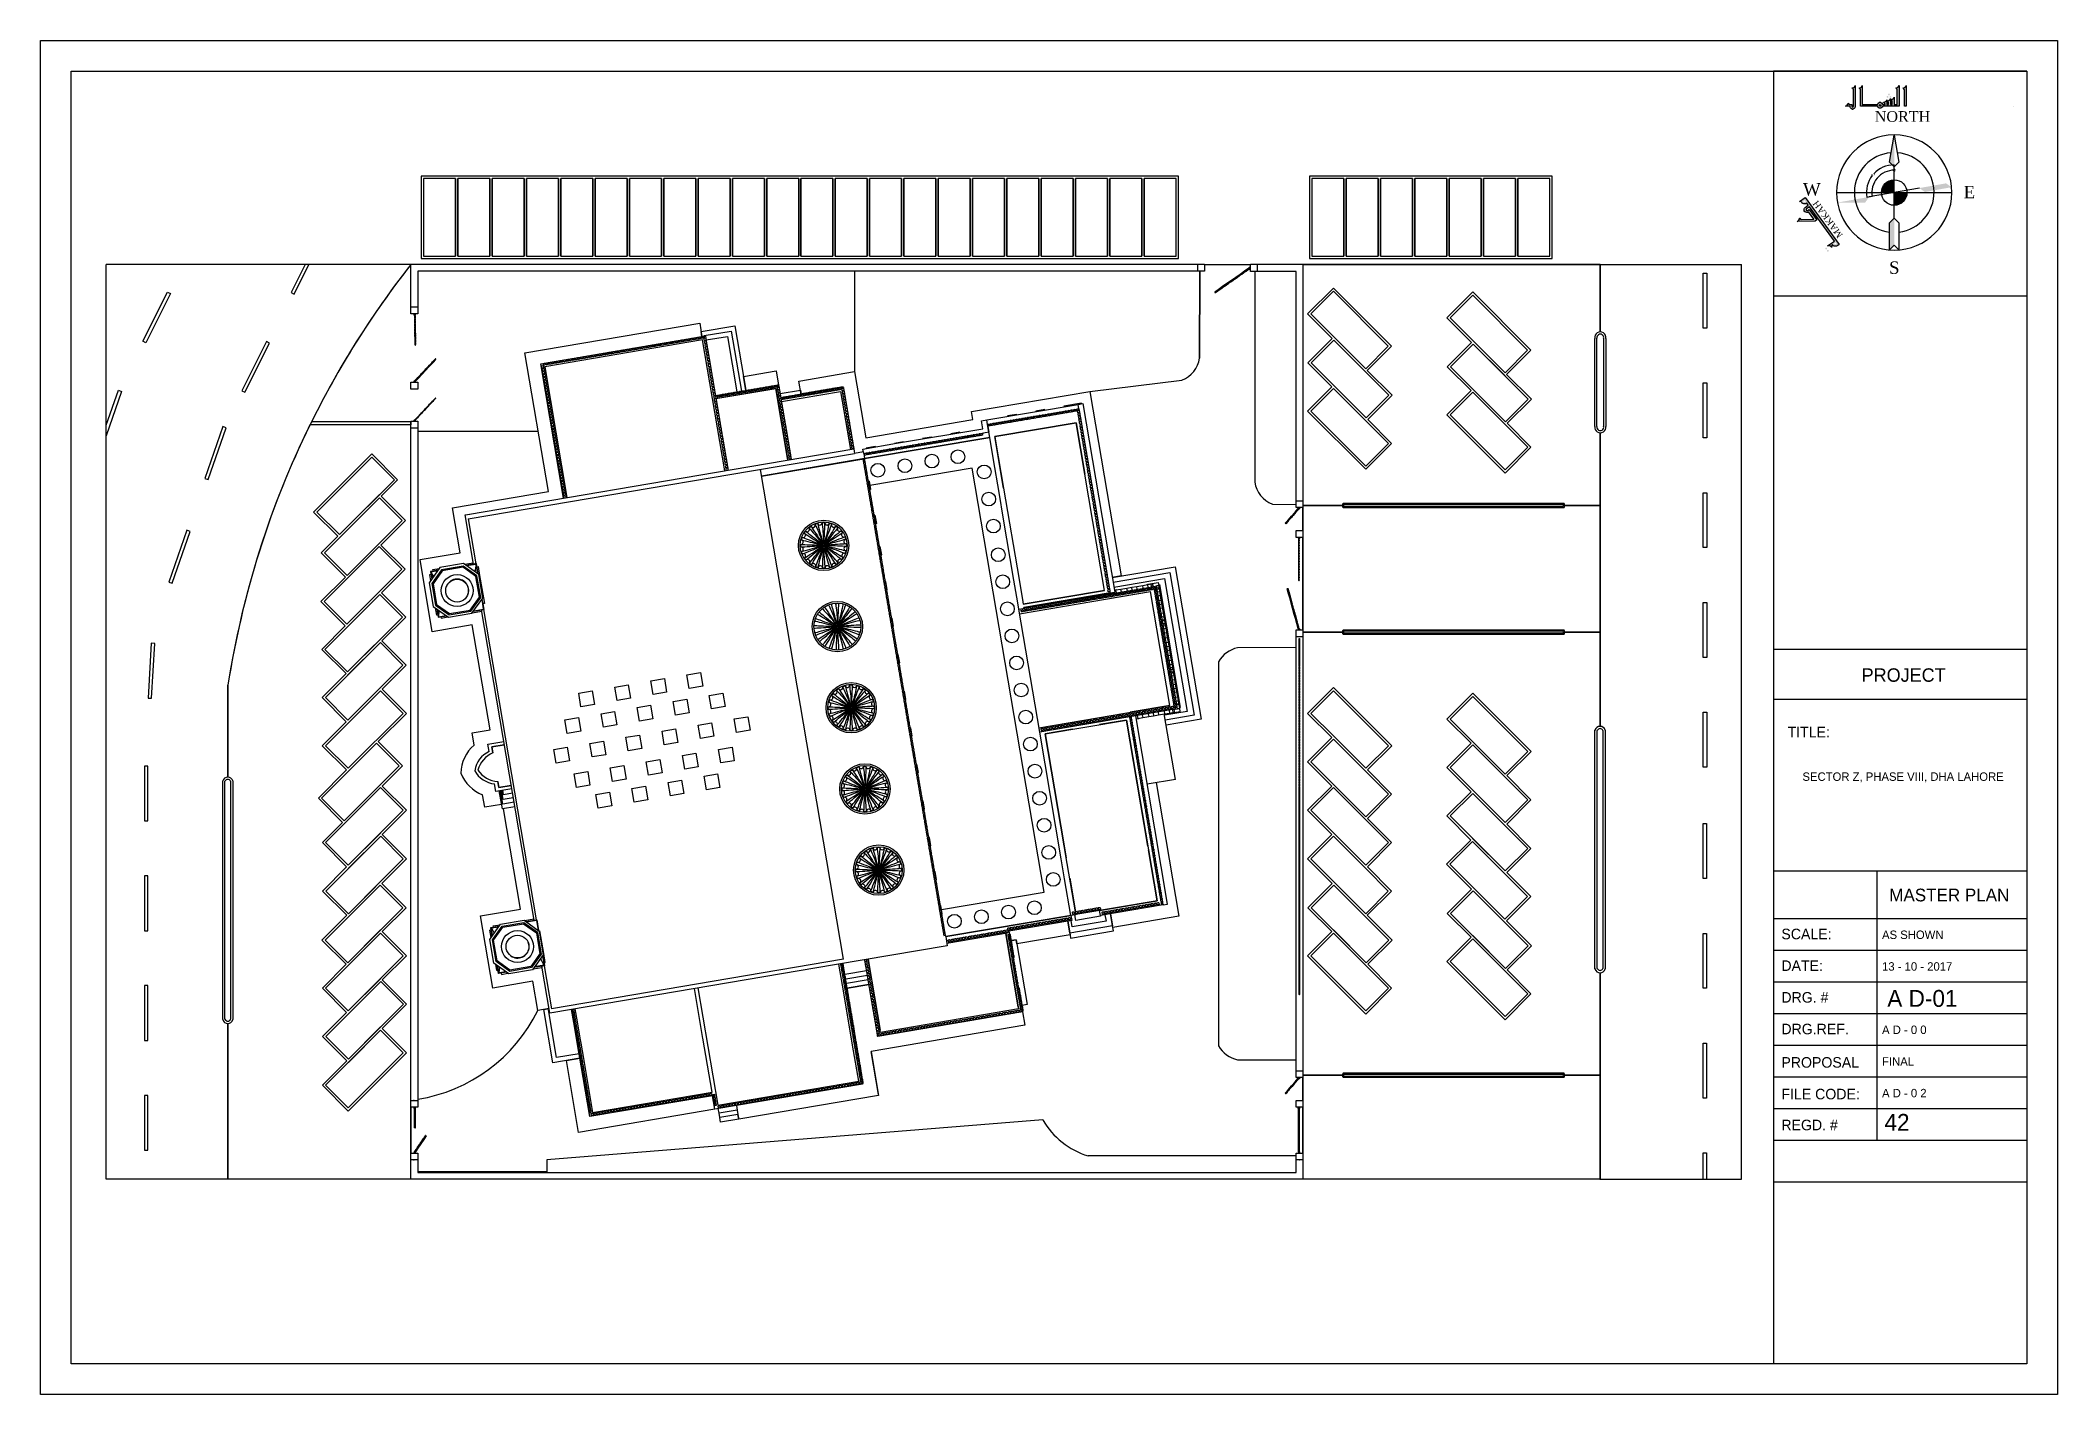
# Model space of a CAD drawing. Header units: inches. Extents: x -6210 to 141093, y -2740 to 21225.
# Drawn here: x 97820 to 103112, y 6209 to 9762 of the extents above; entities that cross this region are included whole.
import ezdxf
from ezdxf.enums import TextEntityAlignment as Align

# ---------------------------------------------------------------- set-up
doc = ezdxf.new("R2010")
doc.units = ezdxf.units.IN
doc.header["$LTSCALE"] = 100
doc.header["$MEASUREMENT"] = 0
for name, color, linetype in [('car area', 53, 'Continuous'), ('SEAL', 5, 'Continuous'), ('walls', 1, 'Continuous')]:
    doc.layers.add(name, color=color, linetype=linetype)
doc.styles.add('ROMAND', font='stylu.ttf', dxfattribs={"height": 2})
doc.styles.add('SEAL TEXT', font='stylu.ttf', dxfattribs={"height": 4})
doc.styles.get("Standard").update_dxf_attribs({"font": 'arial.ttf', "height": 4})
doc.styles.add('step1', font='times.ttf')
doc.dimstyles.get("Standard").update_dxf_attribs({"dimtxt": 0.18, "dimasz": 0.18, "dimexe": 0.18, "dimexo": 0.0625, "dimgap": 0.09, "dimtad": 0, "dimtih": 1, "dimtoh": 1, "dimdec": 4, "dimzin": 0, "dimdsep": 46, "dimtxsty": 'Standard', "dimcen": 0.09, "dimadec": 0, "dimazin": 0, "dimtfac": 1, "dimtdec": 4, "dimtofl": 0, "dimtmove": 0, "dimatfit": 3, "dimfxl": 1, "dimtolj": 1, "dimtzin": 0, "dimarcsym": 0})

msp = doc.modelspace()

# ---------------------------------------------------------------- texts
at = {"layer": 'SEAL', "color": 1, "style": 'step1'}
for s, height, p in [('NORTH', 27.993555, (102704.7173, 9547.84155)), ('S', 32.65915, (102683.1634, 9148.8992))]:
    msp.add_text(s, height=height, dxfattribs=at).set_placement(p, align=Align.CENTER)
for s, p in [('W', (102466.85632, 9370.14226)), ('E', (102880.19872, 9363.38565))]:
    msp.add_text(s, height=32.65915, dxfattribs=at).set_placement(p, align=Align.MIDDLE)
msp.add_text('MAKKAH', height=16.796133, rotation=126.05089031, dxfattribs=at).set_placement((102549.01221, 9250.74006))
at = {"layer": 'SEAL', "color": 1}
for s, height, style, p in [('PROJECT', 35.317601, 'ROMAND', (102597.50949, 8078.72105)), ('TITLE:', 27.700079, 'ROMAND', (102403.12681, 7932.96769)), ('SECTOR Z, PHASE VIII, DHA LAHORE ', 22.1312031, 'SEAL TEXT', (102442.32546, 7818.85257)), ('MASTER PLAN', 33.3870756, 'SEAL TEXT', (102669.9388, 7502.62264)), ('SCALE:', 27.700079, 'ROMAND', (102386.94102, 7403.22787)), ('AS SHOWN', 22.131203, 'SEAL TEXT', (102651.05787, 7403.99896)), ('DATE:', 27.700079, 'ROMAND', (102386.94102, 7320.12764)), ('13 - 10 - 2017', 22.1312031, 'SEAL TEXT', (102651.05787, 7320.89873)), ('DRG. #', 27.700079, 'ROMAND', (102386.94102, 7237.0274)), ('A D-01', 44.262406, 'SEAL TEXT', (102664.80743, 7226.00288)), ('DRG.REF.', 27.700079, 'ROMAND', (102386.94102, 7153.97151)), ('A D - 0 0', 22.131203, 'SEAL TEXT', (102651.05787, 7154.7426)), ('PROPOSAL', 27.700079, 'ROMAND', (102386.94102, 7066.41401)), ('FINAL', 22.131203, 'SEAL TEXT', (102651.05787, 7071.68672)), ('FILE CODE:', 27.700079, 'ROMAND', (102386.94102, 6983.31377)), ('A D - 0 2', 22.131203, 'SEAL TEXT', (102651.05787, 6988.63083)), ('42', 44.262406, 'SEAL TEXT', (102657.3982, 6900.81052)), ('REGD. #', 27.700079, 'ROMAND', (102386.94102, 6902.16987))]:
    msp.add_text(s, height=height, dxfattribs=dict(at, style=style)).set_placement(p)

# ---------------------------------------------------------------- blocks, each defined once
blk = doc.blocks.new('*D25')
at = {"layer": 'Defpoints', "color": 0, "transparency": 16777216}
for p in [(102643.1, 9423), (102683, 9420.9), (102625.3, 9352.1), (102682.9, 9362.3)]:
    blk.add_point(p, dxfattribs=at)
at = {"layer": 'SEAL', "color": 0, "lineweight": -2, "transparency": 16777216}
for p, q in [((102683, 9420.9), (102683, 9435.1)), ((102625.2, 9352.1), (102611.3, 9349.6))]:
    blk.add_line(p, q, dxfattribs=at)
for start, end in [(90.1185, 137.7897), (142.1874, 189.9294)]:
    blk.add_arc((102682.9, 9362.3), 72.6, start, end, dxfattribs=at)
at = {"layer": 'SEAL', "color": 0, "transparency": 16777216}
for points in [[(102682.8, 9434.9), (102682.8, 9434.9), (102683, 9434.9)], [(102611.5, 9349.8), (102611.4, 9349.8), (102611.5, 9349.7)]]:
    blk.add_solid(points, dxfattribs=at)
at = {"layer": 'SEAL', "color": 0, "transparency": 16777216, "insert": (102627.3, 9409), "char_height": 4, "attachment_point": 5}
blk.add_mtext('\\A1;100°', dxfattribs=at)

# ---------------------------------------------------------------- dimensions: what is measured, and where the dimension line sits
at = {"layer": 'SEAL', "color": 1}
dim = msp.add_angular_dim_3p(base=(102643.05799, 9422.96747), center=(102682.93917, 9362.34967), p1=(102682.96334, 9420.88206), p2=(102625.30874, 9352.11368), dimstyle='Standard', override={"dimtxt": 4, "dimlunit": 4}, dxfattribs=at)
dim.commit()
dim.dimension.update_dxf_attribs({"geometry": '*D25', "text_midpoint": (102627.33513, 9408.96744)})

# ---------------------------------------------------------------- hatches: boundary and pattern name
at = {"layer": 'SEAL'}
h = msp.add_hatch(color=1, dxfattribs=at)
h.paths.add_polyline_path([(102695.89729, 9643.01248, -0.3191193435), (102687.34849, 9636.42354, 0.3397814778), (102687.67811, 9635.80953, -0.3495815692), (102691.00828, 9631.59062), (102691.00828, 9593.40481), (102682.83364, 9593.40481), (102682.83364, 9612.37955, -0.3191193435), (102674.28484, 9605.7906, 0.3397814778), (102674.61446, 9605.17659, -0.3364379126), (102677.94463, 9600.9956), (102677.94463, 9593.40481), (102673.26917, 9593.40481), (102673.26917, 9609.06331, -0.3191193435), (102664.72038, 9602.47437, 0.3397814778), (102665.04999, 9601.86036, -0.3495815692), (102668.38016, 9597.6389), (102668.38016, 9593.40481), (102663.70471, 9593.40481), (102663.70471, 9605.8245, -0.3191193435), (102655.15591, 9599.23555, 0.3397814778), (102655.48553, 9598.62154, -0.3495815692), (102658.8157, 9594.39547), (102658.8157, 9593.40481), (102652.68543, 9593.40481, 0.2451985182), (102647.71132, 9598.03914, -0.3373722318), (102645.75736, 9600.60035, -0.3370545346), (102643.7952, 9598.03686, 0.2448904523), (102638.82932, 9593.40481), (102599.22128, 9593.40481), (102599.22128, 9643.01781, -0.3191193435), (102590.67248, 9636.42886, 0.3397814778), (102591.0021, 9635.81485, -0.3495815692), (102594.33227, 9631.59729), (102594.33227, 9588.50593), (102638.82932, 9588.50593, 0.7071067812), (102652.68543, 9588.50593), (102695.89729, 9588.50593)])
h.paths.add_polyline_path([(102643.30794, 9590.95537, -1), (102648.20681, 9590.95537, -1)], flags=16)
h.paths.add_polyline_path([(102714.40728, 9643.02914, -0.3191193435), (102705.85849, 9636.44019, 0.3397814778), (102706.18811, 9635.82618, -0.3495815692), (102709.51827, 9631.60862), (102709.51827, 9588.51727), (102714.40728, 9588.51727)])
h.paths.add_polyline_path([(102580.7496, 9643.01781, -0.3191193435), (102572.2008, 9636.42886, 0.3397814778), (102572.53042, 9635.81485, -0.3495815692), (102575.86059, 9631.59299), (102575.86059, 9588.50593, -1.0009002003), (102571.99418, 9588.50593), (102571.99418, 9593.40133), (102566.63577, 9593.40133, -0.3495815692), (102562.4182, 9596.73149, 0.3397814778), (102561.80419, 9597.06111, -0.3191193435), (102555.21525, 9588.51232), (102567.09531, 9588.51232, 0.3374609579), (102572.09575, 9581.92103, -0.3226431115), (102573.92245, 9579.38794, -0.3226431115), (102575.74915, 9581.92103, 0.3366570058), (102580.7496, 9588.4926)])
h.paths.add_polyline_path([(102675.37742, 9613.05161, 1), (102670.48841, 9613.05161, 1)], flags=17)
h.paths.add_polyline_path([(102667.91247, 9613.05161, 1), (102663.02346, 9613.05161, 1)], flags=17)
h.paths.add_polyline_path([(102666.75594, 9619.51644, 1), (102671.64495, 9619.51644, 1)], flags=17)
h = msp.add_hatch(color=1, dxfattribs=at)
h.paths.add_polyline_path([(102434.68533, 9338.54058), (102439.24386, 9337.81185, 0.4639651446), (102453.7788, 9334.26097), (102457.6228, 9328.98002), (102449.70138, 9323.21402, 0.3360676352), (102447.1364, 9314.71704, -0.3401326613), (102446.21941, 9311.59062, -0.3401326614), (102449.47635, 9311.50239, 0.3360676352), (102458.35039, 9311.33188), (102472.15102, 9292.37238), (102439.74936, 9291.77801, -0.3495815692), (102435.46651, 9295.03018, 0.3397814778), (102434.84656, 9295.34848, -0.3191193435), (102428.41551, 9286.68028), (102475.66343, 9287.54697), (102479.62415, 9290.42998), (102459.4281, 9318.1756), (102455.47312, 9315.29676, -1.0014481943), (102452.59011, 9319.25748), (102460.50581, 9325.01931), (102526.05362, 9234.9688), (102508.31592, 9222.05752, -0.3191193435), (102518.67404, 9219.02348, 0.3397814778), (102518.97648, 9219.65132, -0.348589414), (102520.41412, 9224.81675), (102521.00939, 9225.25005, 0.4137593405), (102534.68456, 9223.08571), (102538.68373, 9225.9967), (102449.11669, 9349.04518)])
h.paths.add_polyline_path([(102450.89579, 9338.22168, -0.4142135624), (102444.05208, 9339.29939), (102448.01279, 9342.1824)], flags=16)
h.paths.add_polyline_path([(102528.93082, 9231.01606), (102531.81382, 9227.05535, -0.4142135624), (102524.97011, 9228.13305)], flags=16)
h.paths.add_polyline_path([(102503.25524, 9217.30506, 1), (102506.13244, 9213.35232, 1)], flags=17)
h.paths.add_polyline_path([(102507.57848, 9211.36573, 1), (102510.45568, 9207.41299, 1)], flags=17)

# ---------------------------------------------------------------- linework, layer by layer
at = {"layer": 'car area'}
for p, q in [((98791.93497, 9173.55858), (97992.32432, 9173.55858)), ((97992.32432, 6773.4679), (97992.32432, 9173.55858)), ((98514.2699, 9173.55858), (98477.39815, 9099.9226)), ((98485.44564, 9095.89298), (98524.33515, 9173.55858)), ((98791.93703, 9062.46753), (98791.93703, 9173.4679)), ((100873.93703, 9173.4679), (98791.93703, 9173.4679)), ((98809.93703, 9155.63834), (98809.93703, 9062.46753)), ((100855.93703, 9155.63834), (98809.93703, 9155.63834)), ((99955.87443, 9155.63834), (99955.87443, 8892.52295)), ((100855.93703, 9155.63834), (100855.93703, 9173.42629)), ((100873.93703, 9155.63834), (100855.93703, 9155.63834)), ((100861.81714, 9155.63834), (100860.77854, 8927.71833)), ((100860.79143, 8927.80404), (100861.81714, 9155.63834)), ((100873.93703, 9173.4679), (100993.93703, 9173.4679)), ((100873.93703, 9173.42593), (100873.93703, 9155.63834)), ((100978.39697, 9155.66049), (100966.94508, 9147.60728)), ((100989.84886, 9163.71369), (100978.39697, 9155.66049)), ((100978.9722, 9154.84249), (100978.39697, 9155.66049)), ((100978.39697, 9155.66049), (100978.9722, 9154.84249)), ((100981.43554, 9156.57476), (100978.98156, 9154.84908)), ((100979.55679, 9154.03108), (100982.01077, 9155.75677)), ((100981.19911, 9156.04175), (100982.0171, 9156.61698)), ((100981.19911, 9156.04175), (100981.37168, 9155.79635)), ((100982.18967, 9156.37158), (100981.37168, 9155.79635)), ((100981.43554, 9156.57476), (100982.25353, 9157.14999)), ((100981.43554, 9156.57476), (100981.60811, 9156.32937)), ((100981.78068, 9156.08397), (100982.01077, 9155.75677)), ((100982.82876, 9156.332), (100982.01077, 9155.75677)), ((100982.0171, 9156.61698), (100982.8351, 9157.19221)), ((100982.0171, 9156.61698), (100982.18967, 9156.37158)), ((100983.00767, 9156.94681), (100982.18967, 9156.37158)), ((100990.43346, 9162.90228), (100982.25353, 9157.14999)), ((100982.25353, 9157.14999), (100982.4261, 9156.9046)), ((100982.59867, 9156.6592), (100982.82876, 9156.332)), ((100982.82876, 9156.332), (100986.91872, 9159.20815)), ((100982.8351, 9157.19221), (100983.00767, 9156.94681)), ((100986.10707, 9159.49313), (100986.92506, 9160.06835)), ((100986.10707, 9159.49313), (100986.27964, 9159.24773)), ((100987.09763, 9159.82296), (100986.27964, 9159.24773)), ((100986.68863, 9159.53534), (100987.09129, 9158.96275)), ((100986.92506, 9160.06835), (100987.74305, 9160.64358)), ((100986.92506, 9160.06835), (100987.09763, 9159.82296)), ((100987.90928, 9159.53798), (100987.09129, 9158.96275)), ((100987.91562, 9160.39819), (100987.09763, 9159.82296)), ((100987.50662, 9160.11057), (100987.90928, 9159.53798)), ((100987.73672, 9159.78337), (100990.99932, 9162.07771)), ((100987.74305, 9160.64358), (100987.91562, 9160.39819)), ((100990.42409, 9162.8957), (100989.84886, 9163.71369)), ((100990.89258, 9162.24939), (100990.43346, 9162.90228)), ((101911.41972, 9173.4679), (100993.93703, 9173.4679)), ((100993.93703, 9155.48764), (100993.93703, 9173.42351)), ((101011.93703, 9155.48764), (100993.93703, 9155.48764)), ((101005.61329, 9155.48764), (101005.60983, 8602.49957)), ((101011.93703, 9173.42315), (101011.93703, 9155.48764)), ((101113.93703, 9155.48764), (101011.93703, 9155.48764)), ((101113.93703, 8553.62792), (101113.93703, 9155.48764)), ((101131.93703, 9173.42073), (101131.93703, 8553.62792)), ((101131.93703, 9173.42073), (101911.97266, 9173.42073)), ((101911.97266, 9173.42073), (101911.97266, 8996.74318)), ((101911.97266, 9173.42073), (102282.54673, 9173.42073)), ((101911.9915, 8996.74318), (101911.9915, 9173.42073)), ((102282.54673, 6773.46781), (102282.54673, 9173.42073)), ((100909.68561, 9107.34125), (100900.76543, 9101.0684)), ((100906.99823, 9104.22893), (100902.09028, 9100.77755)), ((100902.6655, 9099.95956), (100907.57346, 9103.41093)), ((100906.7618, 9103.69591), (100907.57979, 9104.27114)), ((100906.7618, 9103.69591), (100906.93437, 9103.45052)), ((100907.75236, 9104.02574), (100906.93437, 9103.45052)), ((100906.99823, 9104.22893), (100907.81622, 9104.80415)), ((100906.99823, 9104.22893), (100907.1708, 9103.98353)), ((100907.34337, 9103.73813), (100907.57346, 9103.41093)), ((100908.39145, 9103.98616), (100907.57346, 9103.41093)), ((100907.57979, 9104.27114), (100908.39779, 9104.84637)), ((100907.57979, 9104.27114), (100907.75236, 9104.02574)), ((100908.57036, 9104.60097), (100907.75236, 9104.02574)), ((100910.2702, 9106.52984), (100907.81622, 9104.80415)), ((100907.81622, 9104.80415), (100907.98879, 9104.55876)), ((100908.16136, 9104.31336), (100908.39145, 9103.98616)), ((100908.39145, 9103.98616), (100910.84543, 9105.71185)), ((100908.39779, 9104.84637), (100908.57036, 9104.60097)), ((100921.1375, 9115.39446), (100909.68561, 9107.34125)), ((100909.68561, 9107.34125), (100910.26084, 9106.52326)), ((100910.26084, 9106.52326), (100909.68561, 9107.34125)), ((100912.72418, 9108.25553), (100910.2702, 9106.52984)), ((100910.2702, 9106.52984), (100910.84543, 9105.71185)), ((100910.84543, 9105.71185), (100910.2702, 9106.52984)), ((100910.84543, 9105.71185), (100913.29941, 9107.43754)), ((100912.48775, 9107.72252), (100913.30574, 9108.29775)), ((100912.48775, 9107.72252), (100912.66032, 9107.47712)), ((100913.47831, 9108.05235), (100912.66032, 9107.47712)), ((100912.72418, 9108.25553), (100913.54217, 9108.83076)), ((100912.72418, 9108.25553), (100912.89675, 9108.01013)), ((100913.06931, 9107.76473), (100913.29941, 9107.43754)), ((100914.1174, 9108.01277), (100913.29941, 9107.43754)), ((100913.30574, 9108.29775), (100914.12373, 9108.87297)), ((100913.30574, 9108.29775), (100913.47831, 9108.05235)), ((100914.2963, 9108.62758), (100913.47831, 9108.05235)), ((100918.45012, 9112.28213), (100913.54217, 9108.83076)), ((100913.54217, 9108.83076), (100913.71474, 9108.58536)), ((100913.88731, 9108.33996), (100914.1174, 9108.01277)), ((100914.1174, 9108.01277), (100919.02535, 9111.46414)), ((100914.12373, 9108.87297), (100914.2963, 9108.62758)), ((100918.2137, 9111.74912), (100919.03169, 9112.32435)), ((100918.2137, 9111.74912), (100918.38626, 9111.50372)), ((100919.20426, 9112.07895), (100918.38626, 9111.50372)), ((100918.45012, 9112.28213), (100919.26812, 9112.85736)), ((100918.45012, 9112.28213), (100918.62269, 9112.03673)), ((100918.79526, 9111.79134), (100919.02535, 9111.46414)), ((100919.84334, 9112.03937), (100919.02535, 9111.46414)), ((100919.03169, 9112.32435), (100919.84968, 9112.89958)), ((100919.03169, 9112.32435), (100919.20426, 9112.07895)), ((100920.02225, 9112.65418), (100919.20426, 9112.07895)), ((100921.72209, 9114.58305), (100919.26812, 9112.85736)), ((100919.26812, 9112.85736), (100919.44068, 9112.61196)), ((100919.61325, 9112.36657), (100919.84334, 9112.03937)), ((100919.84334, 9112.03937), (100922.29732, 9113.76506)), ((100919.84968, 9112.89958), (100920.02225, 9112.65418)), ((100932.5894, 9123.44766), (100921.1375, 9115.39446)), ((100921.1375, 9115.39446), (100921.71273, 9114.57646)), ((100921.71273, 9114.57646), (100921.1375, 9115.39446)), ((100924.17607, 9116.30873), (100921.72209, 9114.58305)), ((100921.72209, 9114.58305), (100922.29732, 9113.76506)), ((100922.29732, 9113.76506), (100921.72209, 9114.58305)), ((100922.29732, 9113.76506), (100924.7513, 9115.49074)), ((100923.93964, 9115.77572), (100924.75764, 9116.35095)), ((100923.93964, 9115.77572), (100924.11221, 9115.53032)), ((100924.9302, 9116.10555), (100924.11221, 9115.53032)), ((100924.17607, 9116.30873), (100924.99406, 9116.88396)), ((100924.17607, 9116.30873), (100924.34864, 9116.06334)), ((100924.52121, 9115.81794), (100924.7513, 9115.49074)), ((100925.56929, 9116.06597), (100924.7513, 9115.49074)), ((100924.75764, 9116.35095), (100925.57563, 9116.92618)), ((100924.75764, 9116.35095), (100924.9302, 9116.10555)), ((100925.7482, 9116.68078), (100924.9302, 9116.10555)), ((100929.90202, 9120.33534), (100924.99406, 9116.88396)), ((100924.99406, 9116.88396), (100925.16663, 9116.63857)), ((100925.3392, 9116.39317), (100925.56929, 9116.06597)), ((100925.56929, 9116.06597), (100930.47725, 9119.51734)), ((100925.57563, 9116.92618), (100925.7482, 9116.68078)), ((100929.66559, 9119.80233), (100930.48358, 9120.37755)), ((100929.66559, 9119.80233), (100929.83816, 9119.55693)), ((100930.65615, 9120.13216), (100929.83816, 9119.55693)), ((100929.90202, 9120.33534), (100930.72001, 9120.91057)), ((100929.90202, 9120.33534), (100930.07459, 9120.08994)), ((100930.24715, 9119.84454), (100930.47725, 9119.51734)), ((100931.29524, 9120.09257), (100930.47725, 9119.51734)), ((100930.48358, 9120.37755), (100931.30157, 9120.95278)), ((100930.48358, 9120.37755), (100930.65615, 9120.13216)), ((100931.47414, 9120.70739), (100930.65615, 9120.13216)), ((100933.17399, 9122.63625), (100930.72001, 9120.91057)), ((100930.72001, 9120.91057), (100930.89258, 9120.66517)), ((100931.06515, 9120.41977), (100931.29524, 9120.09257)), ((100931.29524, 9120.09257), (100933.74922, 9121.81826)), ((100931.30157, 9120.95278), (100931.47414, 9120.70739)), ((100944.04129, 9131.50087), (100932.5894, 9123.44766)), ((100932.5894, 9123.44766), (100933.16462, 9122.62967)), ((100933.16462, 9122.62967), (100932.5894, 9123.44766)), ((100935.62796, 9124.36194), (100933.17399, 9122.63625)), ((100933.17399, 9122.63625), (100933.74922, 9121.81826)), ((100933.74922, 9121.81826), (100933.17399, 9122.63625)), ((100933.74922, 9121.81826), (100936.20319, 9123.54395)), ((100935.39154, 9123.82893), (100936.20953, 9124.40416)), ((100935.39154, 9123.82893), (100935.56411, 9123.58353)), ((100936.3821, 9124.15876), (100935.56411, 9123.58353)), ((100935.62796, 9124.36194), (100936.44596, 9124.93717)), ((100935.62796, 9124.36194), (100935.80053, 9124.11654)), ((100935.9731, 9123.87114), (100936.20319, 9123.54395)), ((100937.02119, 9124.11918), (100936.20319, 9123.54395)), ((100936.20953, 9124.40416), (100937.02752, 9124.97939)), ((100936.20953, 9124.40416), (100936.3821, 9124.15876)), ((100937.20009, 9124.73399), (100936.3821, 9124.15876)), ((100941.35391, 9128.38854), (100936.44596, 9124.93717)), ((100936.44596, 9124.93717), (100936.61853, 9124.69177)), ((100936.79109, 9124.44637), (100937.02119, 9124.11918)), ((100937.02119, 9124.11918), (100941.92914, 9127.57055)), ((100937.02752, 9124.97939), (100937.20009, 9124.73399)), ((100941.11748, 9127.85553), (100941.93548, 9128.43076)), ((100941.11748, 9127.85553), (100941.29005, 9127.61013)), ((100942.10804, 9128.18536), (100941.29005, 9127.61013)), ((100941.35391, 9128.38854), (100942.1719, 9128.96377)), ((100941.35391, 9128.38854), (100941.52648, 9128.14315)), ((100941.69905, 9127.89775), (100941.92914, 9127.57055)), ((100942.74713, 9128.14578), (100941.92914, 9127.57055)), ((100941.93548, 9128.43076), (100942.75347, 9129.00599)), ((100941.93548, 9128.43076), (100942.10804, 9128.18536)), ((100942.92604, 9128.76059), (100942.10804, 9128.18536)), ((100944.62588, 9130.68946), (100942.1719, 9128.96377)), ((100942.1719, 9128.96377), (100942.34447, 9128.71837)), ((100942.51704, 9128.47298), (100942.74713, 9128.14578)), ((100942.74713, 9128.14578), (100945.20111, 9129.87147)), ((100942.75347, 9129.00599), (100942.92604, 9128.76059)), ((100955.49318, 9139.55407), (100944.04129, 9131.50087)), ((100944.04129, 9131.50087), (100944.61652, 9130.68288)), ((100944.61652, 9130.68288), (100944.04129, 9131.50087)), ((100947.07986, 9132.41515), (100944.62588, 9130.68946)), ((100944.62588, 9130.68946), (100945.20111, 9129.87147)), ((100945.20111, 9129.87147), (100944.62588, 9130.68946)), ((100945.20111, 9129.87147), (100947.65509, 9131.59715)), ((100946.84343, 9131.88213), (100947.66142, 9132.45736)), ((100946.84343, 9131.88213), (100947.016, 9131.63674)), ((100947.83399, 9132.21197), (100947.016, 9131.63674)), ((100947.07986, 9132.41515), (100947.89785, 9132.99038)), ((100947.07986, 9132.41515), (100947.25243, 9132.16975)), ((100947.425, 9131.92435), (100947.65509, 9131.59715)), ((100948.47308, 9132.17238), (100947.65509, 9131.59715)), ((100947.66142, 9132.45736), (100948.47942, 9133.03259)), ((100947.66142, 9132.45736), (100947.83399, 9132.21197)), ((100948.65198, 9132.78719), (100947.83399, 9132.21197)), ((100952.80581, 9136.44175), (100947.89785, 9132.99038)), ((100947.89785, 9132.99038), (100948.07042, 9132.74498)), ((100948.24299, 9132.49958), (100948.47308, 9132.17238)), ((100948.47308, 9132.17238), (100953.38103, 9135.62376)), ((100948.47942, 9133.03259), (100948.65198, 9132.78719)), ((100952.56938, 9135.90874), (100953.38737, 9136.48397)), ((100952.56938, 9135.90874), (100952.74195, 9135.66334)), ((100953.55994, 9136.23857), (100952.74195, 9135.66334)), ((100952.80581, 9136.44175), (100953.6238, 9137.01698)), ((100952.80581, 9136.44175), (100952.97837, 9136.19635)), ((100953.15094, 9135.95095), (100953.38103, 9135.62376)), ((100954.19903, 9136.19899), (100953.38103, 9135.62376)), ((100953.38737, 9136.48397), (100954.20536, 9137.0592)), ((100953.38737, 9136.48397), (100953.55994, 9136.23857)), ((100954.37793, 9136.8138), (100953.55994, 9136.23857)), ((100956.07777, 9138.74267), (100953.6238, 9137.01698)), ((100953.6238, 9137.01698), (100953.79637, 9136.77158)), ((100953.96894, 9136.52618), (100954.19903, 9136.19899)), ((100954.19903, 9136.19899), (100956.653, 9137.92467)), ((100954.20536, 9137.0592), (100954.37793, 9136.8138)), ((100966.94508, 9147.60728), (100955.49318, 9139.55407)), ((100955.49318, 9139.55407), (100956.06841, 9138.73608)), ((100956.06841, 9138.73608), (100955.49318, 9139.55407)), ((100958.53175, 9140.46835), (100956.07777, 9138.74267)), ((100956.07777, 9138.74267), (100956.653, 9137.92467)), ((100956.653, 9137.92467), (100956.07777, 9138.74267)), ((100956.653, 9137.92467), (100959.10698, 9139.65036)), ((100958.29532, 9139.93534), (100959.11332, 9140.51057)), ((100958.29532, 9139.93534), (100958.46789, 9139.68994)), ((100959.28589, 9140.26517), (100958.46789, 9139.68994)), ((100958.53175, 9140.46835), (100959.34974, 9141.04358)), ((100958.53175, 9140.46835), (100958.70432, 9140.22295)), ((100958.87689, 9139.97756), (100959.10698, 9139.65036)), ((100959.92497, 9140.22559), (100959.10698, 9139.65036)), ((100959.11332, 9140.51057), (100959.93131, 9141.0858)), ((100959.11332, 9140.51057), (100959.28589, 9140.26517)), ((100960.10388, 9140.8404), (100959.28589, 9140.26517)), ((100964.2577, 9144.49496), (100959.34974, 9141.04358)), ((100959.34974, 9141.04358), (100959.52231, 9140.79818)), ((100959.69488, 9140.55279), (100959.92497, 9140.22559)), ((100959.92497, 9140.22559), (100964.83293, 9143.67696)), ((100959.93131, 9141.0858), (100960.10388, 9140.8404)), ((100964.02127, 9143.96194), (100964.83926, 9144.53717)), ((100964.02127, 9143.96194), (100964.19384, 9143.71655)), ((100965.01183, 9144.29177), (100964.19384, 9143.71655)), ((100964.2577, 9144.49496), (100965.07569, 9145.07018)), ((100964.2577, 9144.49496), (100964.43027, 9144.24956)), ((100964.60284, 9144.00416), (100964.83293, 9143.67696)), ((100965.65092, 9144.25219), (100964.83293, 9143.67696)), ((100964.83926, 9144.53717), (100965.65726, 9145.1124)), ((100964.83926, 9144.53717), (100965.01183, 9144.29177)), ((100965.82983, 9144.867), (100965.01183, 9144.29177)), ((100967.52967, 9146.79587), (100965.07569, 9145.07018)), ((100965.07569, 9145.07018), (100965.24826, 9144.82479)), ((100965.42083, 9144.57939), (100965.65092, 9144.25219)), ((100965.65092, 9144.25219), (100968.1049, 9145.97788)), ((100965.65726, 9145.1124), (100965.82983, 9144.867)), ((100966.94508, 9147.60728), (100967.52031, 9146.78929)), ((100967.52031, 9146.78929), (100966.94508, 9147.60728)), ((100969.98365, 9148.52156), (100967.52967, 9146.79587)), ((100967.52967, 9146.79587), (100968.1049, 9145.97788)), ((100968.1049, 9145.97788), (100967.52967, 9146.79587)), ((100968.1049, 9145.97788), (100970.55888, 9147.70357)), ((100969.74722, 9147.98855), (100970.56521, 9148.56377)), ((100969.74722, 9147.98855), (100969.91979, 9147.74315)), ((100970.73778, 9148.31838), (100969.91979, 9147.74315)), ((100969.98365, 9148.52156), (100970.80164, 9149.09679)), ((100969.98365, 9148.52156), (100970.15621, 9148.27616)), ((100970.32878, 9148.03076), (100970.55888, 9147.70357)), ((100971.37687, 9148.27879), (100970.55888, 9147.70357)), ((100970.56521, 9148.56377), (100971.3832, 9149.139)), ((100970.56521, 9148.56377), (100970.73778, 9148.31838)), ((100971.55577, 9148.89361), (100970.73778, 9148.31838)), ((100975.70959, 9152.54816), (100970.80164, 9149.09679)), ((100970.80164, 9149.09679), (100970.97421, 9148.85139)), ((100971.14678, 9148.60599), (100971.37687, 9148.27879)), ((100971.37687, 9148.27879), (100976.28482, 9151.73017)), ((100971.3832, 9149.139), (100971.55577, 9148.89361)), ((100975.47317, 9152.01515), (100976.29116, 9152.59038)), ((100975.47317, 9152.01515), (100975.64573, 9151.76975)), ((100976.46373, 9152.34498), (100975.64573, 9151.76975)), ((100975.70959, 9152.54816), (100976.52759, 9153.12339)), ((100975.70959, 9152.54816), (100975.88216, 9152.30276)), ((100976.05473, 9152.05737), (100976.28482, 9151.73017)), ((100977.10281, 9152.3054), (100976.28482, 9151.73017)), ((100976.29116, 9152.59038), (100977.10915, 9153.16561)), ((100976.29116, 9152.59038), (100976.46373, 9152.34498)), ((100977.28172, 9152.92021), (100976.46373, 9152.34498)), ((100978.98156, 9154.84908), (100976.52759, 9153.12339)), ((100976.52759, 9153.12339), (100976.70015, 9152.87799)), ((100976.87272, 9152.63259), (100977.10281, 9152.3054)), ((100977.10281, 9152.3054), (100979.55679, 9154.03108)), ((100977.10915, 9153.16561), (100977.28172, 9152.92021)), ((100979.55679, 9154.03108), (100978.98156, 9154.84908)), ((100978.98156, 9154.84908), (100979.55679, 9154.03108)), ((101143.72409, 9043.77715), (101211.60634, 9111.6594)), ((101152.20937, 9043.77715), (101211.60634, 9103.17412)), ((101211.60634, 9111.6594), (101364.34141, 8958.92433)), ((101211.60634, 9103.17412), (101355.85613, 8958.92433)), ((102182.10603, 9150.64204), (102191.10603, 9150.64204)), ((102182.10603, 9006.64204), (102182.10603, 9150.64204)), ((102191.10603, 9150.64204), (102191.10603, 9006.64204)), ((98088.77789, 8972.40562), (98153.24666, 9101.1681)), ((98161.29431, 9097.13881), (98096.82555, 8968.37632)), ((98153.24666, 9101.1681), (98161.29431, 9097.13881)), ((98477.39815, 9099.9226), (98485.44564, 9095.89298)), ((98791.93703, 9044.46753), (98791.93703, 9062.46753)), ((98791.93703, 9062.46753), (98809.93703, 9062.46753)), ((98809.93703, 9062.46753), (98809.93703, 9044.46753)), ((100900.76543, 9101.0684), (100900.69705, 9101.02031)), ((100900.69705, 9101.02031), (100901.27228, 9100.20232)), ((100900.76543, 9101.0684), (100901.34066, 9100.25041)), ((100901.03586, 9099.66931), (100901.85385, 9100.24454)), ((100901.03586, 9099.66931), (100901.20842, 9099.42391)), ((100902.02642, 9099.99914), (100901.20842, 9099.42391)), ((100901.27228, 9100.20232), (100902.09028, 9100.77755)), ((100901.27228, 9100.20232), (100901.44485, 9099.95692)), ((100901.61742, 9099.71153), (100901.84751, 9099.38433)), ((100902.6655, 9099.95956), (100901.84751, 9099.38433)), ((100901.85385, 9100.24454), (100902.67184, 9100.81977)), ((100901.85385, 9100.24454), (100902.02642, 9099.99914)), ((100902.84441, 9100.57437), (100902.02642, 9099.99914)), ((100902.09028, 9100.77755), (100902.26284, 9100.53215)), ((100902.43541, 9100.28676), (100902.6655, 9099.95956)), ((100902.67184, 9100.81977), (100902.84441, 9100.57437)), ((101509.23823, 9033.79794), (101577.12048, 9101.68019)), ((101517.72351, 9033.79794), (101577.12048, 9093.19491)), ((101577.12048, 9101.68019), (101729.85555, 8948.94513)), ((101577.12048, 9093.19491), (101721.37027, 8948.94513)), ((98809.93703, 9044.46753), (98791.93703, 9044.46753)), ((98801.87106, 9040.15675), (98801.85651, 9041.37802)), ((98801.87106, 9040.15675), (98802.17104, 9040.16032)), ((98801.87106, 9040.15675), (98801.88296, 9039.15682)), ((98801.88296, 9039.15682), (98802.18294, 9039.16039)), ((98801.95441, 9033.15725), (98801.88296, 9039.15682)), ((98801.95441, 9033.15725), (98802.25439, 9033.16082)), ((98801.95441, 9033.15725), (98801.96632, 9032.15732)), ((98801.96632, 9032.15732), (98802.2663, 9032.16089)), ((98802.00204, 9029.15753), (98801.96632, 9032.15732)), ((98802.00204, 9029.15753), (98803.00197, 9029.16944)), ((98803.00197, 9029.16944), (98802.00204, 9029.15753)), ((98802.12111, 9019.15824), (98802.00204, 9029.15753)), ((98802.12111, 9026.15824), (98802.2544, 9026.15983)), ((98802.12111, 9026.15824), (98802.13302, 9025.15831)), ((98802.12111, 9019.15824), (98802.42109, 9019.16181)), ((98802.12111, 9019.15824), (98802.13302, 9018.15831)), ((98802.12111, 9012.15824), (98802.50444, 9012.1628)), ((98802.12111, 9012.15824), (98802.13302, 9011.15831)), ((98802.13302, 9025.15831), (98802.26631, 9025.1599)), ((98802.13302, 9018.15831), (98802.433, 9018.16188)), ((98802.16874, 9015.15852), (98802.13302, 9018.15831)), ((98802.13302, 9011.15831), (98802.51635, 9011.16288)), ((98802.16508, 9040.66029), (98802.46506, 9040.66386)), ((98802.16508, 9040.66029), (98802.17699, 9039.66036)), ((98802.16874, 9015.15852), (98803.16867, 9015.17043)), ((98803.16867, 9015.17043), (98802.16874, 9015.15852)), ((98802.20446, 9012.15923), (98802.16874, 9015.15852)), ((98802.17699, 9039.66036), (98802.47697, 9039.66393)), ((98802.17699, 9039.66036), (98802.1889, 9038.66043)), ((98802.1889, 9038.66043), (98802.48888, 9038.664)), ((98802.28782, 9005.15923), (98802.21637, 9011.1593)), ((98802.24843, 9033.66078), (98802.54841, 9033.66436)), ((98802.24843, 9033.66078), (98802.26034, 9032.66085)), ((98802.24843, 9026.66078), (98802.54841, 9026.66436)), ((98802.24843, 9026.66078), (98802.26034, 9025.66085)), ((98802.26034, 9032.66085), (98802.56032, 9032.66443)), ((98802.26034, 9032.66085), (98802.27225, 9031.66093)), ((98802.26034, 9025.66085), (98802.56032, 9025.66443)), ((98802.26034, 9025.66085), (98802.27225, 9024.66093)), ((98802.27225, 9031.66093), (98802.57223, 9031.6645)), ((98802.27225, 9024.66093), (98802.57223, 9024.6645)), ((98802.28782, 9005.15923), (98802.5878, 9005.1628)), ((98802.28782, 9005.15923), (98802.29973, 9004.1593)), ((98802.29973, 9004.1593), (98802.5997, 9004.16288)), ((98802.33545, 9001.15952), (98802.29973, 9004.1593)), ((98802.33545, 9001.15952), (98803.33538, 9001.17142)), ((98803.33538, 9001.17142), (98802.33545, 9001.15952)), ((98802.37117, 8998.15973), (98802.33545, 9001.15952)), ((98802.37117, 8998.15973), (98802.67115, 8998.1633)), ((98802.37117, 8998.15973), (98802.38308, 8997.1598)), ((98802.38308, 8997.1598), (98802.68306, 8997.16337)), ((98802.45452, 8991.16022), (98802.38308, 8997.1598)), ((98802.41514, 9019.66178), (98802.71512, 9019.66535)), ((98802.41514, 9019.66178), (98802.42705, 9018.66185)), ((98802.42705, 9018.66185), (98802.72703, 9018.66542)), ((98802.42705, 9018.66185), (98802.43895, 9017.66192)), ((98802.43895, 9017.66192), (98802.73893, 9017.66549)), ((98802.47697, 9039.66393), (98802.46506, 9040.66386)), ((98802.47101, 9040.1639), (98802.87099, 9040.16866)), ((98802.48888, 9038.664), (98802.47697, 9039.66393)), ((98802.48292, 9039.16397), (98802.88289, 9039.16873)), ((98802.49849, 9012.66227), (98802.79847, 9012.66585)), ((98802.49849, 9012.66227), (98802.5104, 9011.66234)), ((98802.5104, 9011.66234), (98802.81038, 9011.66592)), ((98802.5104, 9011.66234), (98802.52231, 9010.66241)), ((98802.52231, 9010.66241), (98802.82228, 9010.66599)), ((98802.56032, 9032.66443), (98802.54841, 9033.66436)), ((98802.56032, 9025.66443), (98802.54841, 9026.66436)), ((98802.55437, 9033.16439), (98802.95434, 9033.16915)), ((98802.55438, 9026.1634), (98803.12104, 9026.17015)), ((98802.57223, 9031.6645), (98802.56032, 9032.66443)), ((98802.57223, 9024.6645), (98802.56032, 9025.66443)), ((98802.56627, 9032.16446), (98802.96625, 9032.16923)), ((98802.56629, 9025.16347), (98803.13295, 9025.17022)), ((98802.58184, 9005.66277), (98802.88182, 9005.66634)), ((98802.58184, 9005.66277), (98802.59375, 9004.66284)), ((98802.59375, 9004.66284), (98802.89373, 9004.66641)), ((98802.59375, 9004.66284), (98802.60566, 9003.66291)), ((98802.60566, 9003.66291), (98802.90564, 9003.66648)), ((98802.6652, 8998.66327), (98802.96517, 8998.66684)), ((98802.6652, 8998.66327), (98802.6771, 8997.66334)), ((98802.6771, 8997.66334), (98802.97708, 8997.66691)), ((98802.6771, 8997.66334), (98802.68901, 8996.66341)), ((98802.68901, 8996.66341), (98802.98899, 8996.66698)), ((98802.72703, 9018.66542), (98802.71512, 9019.66535)), ((98802.72107, 9019.16538), (98803.12104, 9019.17015)), ((98802.73893, 9017.66549), (98802.72703, 9018.66542)), ((98802.73298, 9018.16546), (98803.13295, 9018.17022)), ((98802.81038, 9011.66592), (98802.79847, 9012.66585)), ((98802.80442, 9012.16638), (98803.12104, 9012.17015)), ((98802.82228, 9010.66599), (98802.81038, 9011.66592)), ((98802.81633, 9011.16645), (98803.13295, 9011.17022)), ((98802.85502, 9041.50921), (98802.87099, 9040.16866)), ((98802.88289, 9039.16873), (98802.87099, 9040.16866)), ((98802.89373, 9004.66641), (98802.88182, 9005.66634)), ((98802.88289, 9039.16873), (98802.95434, 9033.16915)), ((98802.88778, 9005.16638), (98803.28775, 9005.17114)), ((98802.90564, 9003.66648), (98802.89373, 9004.66641)), ((98802.89968, 9004.16645), (98803.29965, 9004.17121)), ((98802.96625, 9032.16923), (98802.95434, 9033.16915)), ((98802.97708, 8997.66691), (98802.96517, 8998.66684)), ((98802.96625, 9032.16923), (98803.00197, 9029.16944)), ((98802.97113, 8998.16687), (98803.3711, 8998.17164)), ((98802.98899, 8996.66698), (98802.97708, 8997.66691)), ((98802.98304, 8997.16694), (98803.38301, 8997.17171)), ((98803.00197, 9029.16944), (98803.0377, 9026.16915)), ((98803.0496, 9025.16923), (98803.12104, 9019.17015)), ((98803.13295, 9025.17022), (98803.12104, 9026.17015)), ((98803.13295, 9018.17022), (98803.12104, 9019.17015)), ((98803.13295, 9011.17022), (98803.12104, 9012.17015)), ((98803.13295, 9018.17022), (98803.16867, 9015.17043)), ((98803.16867, 9015.17043), (98803.28775, 9005.17114)), ((98803.29965, 9004.17121), (98803.28775, 9005.17114)), ((98803.29965, 9004.17121), (98803.33538, 9001.17142)), ((98803.33538, 9001.17142), (98803.3711, 8998.17164)), ((98803.38301, 8997.17171), (98803.3711, 8998.17164)), ((98803.38301, 8997.17171), (98803.45445, 8991.17213)), ((99090.90402, 8942.00557), (99549.34975, 9019.8029)), ((99549.34975, 9019.8029), (99555.37277, 8984.31032)), ((99553.11414, 8997.62003), (99641.84559, 9012.67758)), ((99555.37277, 8984.31032), (99553.11414, 8997.62003)), ((99561.03725, 8986.79301), (99632.02241, 8998.83905)), ((99632.02241, 8998.83905), (99658.70743, 8841.589)), ((99641.84559, 9012.67758), (99670.53829, 8843.59668)), ((101208.59202, 8978.90922), (101143.72409, 9043.77715)), ((101296.45916, 8899.52736), (101152.20937, 9043.77715)), ((101574.10616, 8968.93001), (101509.23823, 9033.79794)), ((101661.9733, 8889.54816), (101517.72351, 9033.79794)), ((102191.10603, 9006.64204), (102182.10603, 9006.64204)), ((98096.82555, 8968.37632), (98088.77789, 8972.40562)), ((98412.93457, 8971.15752), (98348.46062, 8842.39763)), ((98356.50811, 8838.36801), (98420.98207, 8967.12789)), ((98420.98207, 8967.12789), (98412.93457, 8971.15752)), ((98802.45452, 8991.16022), (98802.7545, 8991.1638)), ((98802.45452, 8991.16022), (98802.46643, 8990.1603)), ((98802.46643, 8990.1603), (98802.76641, 8990.16387)), ((98802.53788, 8984.16072), (98802.46643, 8990.1603)), ((98802.53788, 8984.16072), (98802.83785, 8984.16429)), ((98802.53788, 8984.16072), (98802.54978, 8983.16079)), ((98802.54978, 8983.16079), (98802.84976, 8983.16436)), ((98802.62123, 8977.16122), (98802.54978, 8983.16079)), ((98802.62123, 8977.16122), (98802.92121, 8977.16479)), ((98802.62123, 8977.16122), (98802.63313, 8976.16129)), ((98802.63313, 8976.16129), (98802.93311, 8976.16486)), ((98802.66886, 8973.1615), (98802.63313, 8976.16129)), ((98802.66886, 8973.1615), (98803.66879, 8973.17341)), ((98803.66879, 8973.17341), (98802.66886, 8973.1615)), ((98802.70458, 8970.16171), (98802.66886, 8973.1615)), ((98802.70458, 8970.16171), (98803.00456, 8970.16529)), ((98802.70458, 8970.16171), (98802.71649, 8969.16178)), ((98802.71649, 8969.16178), (98803.01647, 8969.16536)), ((98802.78793, 8963.16221), (98802.71649, 8969.16178)), ((98802.74855, 8991.66376), (98803.04853, 8991.66733)), ((98802.74855, 8991.66376), (98802.76046, 8990.66383)), ((98802.76046, 8990.66383), (98803.06043, 8990.6674)), ((98802.76046, 8990.66383), (98802.77236, 8989.6639)), ((98802.77236, 8989.6639), (98803.07234, 8989.66748)), ((98802.78793, 8963.16221), (98803.08791, 8963.16578)), ((98802.78793, 8963.16221), (98802.79984, 8962.16228)), ((98802.79984, 8962.16228), (98803.09982, 8962.16585)), ((98802.8319, 8984.66426), (98803.13188, 8984.66783)), ((98802.8319, 8984.66426), (98802.84381, 8983.66433)), ((98802.84381, 8983.66433), (98803.14379, 8983.6679)), ((98802.84381, 8983.66433), (98802.85571, 8982.6644)), ((98802.85571, 8982.6644), (98803.15569, 8982.66797)), ((98802.91525, 8977.66475), (98803.21523, 8977.66833)), ((98802.91525, 8977.66475), (98802.92716, 8976.66483)), ((98802.92716, 8976.66483), (98803.22714, 8976.6684)), ((98802.92716, 8976.66483), (98802.93907, 8975.6649)), ((98802.93907, 8975.6649), (98803.23905, 8975.66847)), ((98802.9986, 8970.66525), (98803.29858, 8970.66882)), ((98802.9986, 8970.66525), (98803.01051, 8969.66532)), ((98803.01051, 8969.66532), (98803.31049, 8969.66889)), ((98803.01051, 8969.66532), (98803.02242, 8968.66539)), ((98803.02242, 8968.66539), (98803.3224, 8968.66896)), ((98803.06043, 8990.6674), (98803.04853, 8991.66733)), ((98803.05448, 8991.16737), (98803.45445, 8991.17213)), ((98803.07234, 8989.66748), (98803.06043, 8990.6674)), ((98803.06639, 8990.16744), (98803.46636, 8990.1722)), ((98803.08196, 8963.66575), (98803.38194, 8963.66932)), ((98803.08196, 8963.66575), (98803.09386, 8962.66582)), ((98803.09386, 8962.66582), (98803.39384, 8962.66939)), ((98803.09386, 8962.66582), (98803.10577, 8961.66589)), ((98803.10577, 8961.66589), (98803.40575, 8961.66946)), ((98803.14379, 8983.6679), (98803.13188, 8984.66783)), ((98803.13783, 8984.16787), (98803.5378, 8984.17263)), ((98803.15569, 8982.66797), (98803.14379, 8983.6679)), ((98803.14974, 8983.16794), (98803.54971, 8983.1727)), ((98803.22714, 8976.6684), (98803.21523, 8977.66833)), ((98803.22118, 8977.16836), (98803.62116, 8977.17312)), ((98803.23905, 8975.66847), (98803.22714, 8976.6684)), ((98803.23309, 8976.16843), (98803.63306, 8976.1732)), ((98803.31049, 8969.66889), (98803.29858, 8970.66882)), ((98803.30454, 8970.16886), (98803.70451, 8970.17362)), ((98803.3224, 8968.66896), (98803.31049, 8969.66889)), ((98803.31644, 8969.16893), (98803.71642, 8969.17369)), ((98803.39384, 8962.66939), (98803.38194, 8963.66932)), ((98803.38789, 8963.16935), (98803.78786, 8963.17412)), ((98803.40575, 8961.66946), (98803.39384, 8962.66939)), ((98803.3998, 8962.16943), (98803.79977, 8962.17419)), ((98803.46636, 8990.1722), (98803.45445, 8991.17213)), ((98803.46636, 8990.1722), (98803.5378, 8984.17263)), ((98803.54971, 8983.1727), (98803.5378, 8984.17263)), ((98803.54971, 8983.1727), (98803.62116, 8977.17312)), ((98803.63306, 8976.1732), (98803.62116, 8977.17312)), ((98803.63306, 8976.1732), (98803.66879, 8973.17341)), ((98803.66879, 8973.17341), (98803.70451, 8970.17362)), ((98803.71642, 8969.17369), (98803.70451, 8970.17362)), ((98803.71642, 8969.17369), (98803.78786, 8963.17412)), ((98803.79977, 8962.17419), (98803.78786, 8963.17412)), ((99556.87853, 8975.43717), (99142.79843, 8905.1686)), ((99313.38245, 8943.24504), (99315.12005, 8943.53991)), ((99315.12005, 8943.53991), (99316.85765, 8943.83478)), ((99316.85765, 8943.83478), (99317.92372, 8944.01568)), ((99317.92372, 8944.01568), (99319.89553, 8944.3503)), ((99317.92372, 8944.01568), (99318.67659, 8939.57911)), ((99319.89553, 8944.3503), (99320.96159, 8944.53121)), ((99319.89553, 8944.3503), (99320.6484, 8939.91372)), ((99320.96159, 8944.53121), (99322.69919, 8944.82607)), ((99322.69919, 8944.82607), (99324.43679, 8945.12094)), ((99324.43679, 8945.12094), (99325.50286, 8945.30185)), ((99325.50286, 8945.30185), (99327.47467, 8945.63646)), ((99325.50286, 8945.30185), (99326.25574, 8940.86528)), ((99327.47467, 8945.63646), (99328.54074, 8945.81737)), ((99327.47467, 8945.63646), (99328.22755, 8941.19989)), ((99328.54074, 8945.81737), (99330.27834, 8946.11224)), ((99330.27834, 8946.11224), (99332.01594, 8946.40711)), ((99332.01594, 8946.40711), (99333.08201, 8946.58802)), ((99333.08201, 8946.58802), (99335.05382, 8946.92263)), ((99333.08201, 8946.58802), (99333.83488, 8942.15144)), ((99335.05382, 8946.92263), (99336.11988, 8947.10354)), ((99335.05382, 8946.92263), (99335.80669, 8942.48606)), ((99336.11988, 8947.10354), (99337.85748, 8947.39841)), ((99337.85748, 8947.39841), (99339.59508, 8947.69327)), ((99339.59508, 8947.69327), (99340.66115, 8947.87418)), ((99340.66115, 8947.87418), (99342.63296, 8948.20879)), ((99340.66115, 8947.87418), (99341.41403, 8943.43761)), ((99342.63296, 8948.20879), (99343.69903, 8948.3897)), ((99342.63296, 8948.20879), (99343.38584, 8943.77222)), ((99344.45191, 8943.95313), (99343.38584, 8943.77222)), ((99343.69903, 8948.3897), (99345.43663, 8948.68457)), ((99346.18951, 8944.248), (99344.45191, 8943.95313)), ((99345.43663, 8948.68457), (99347.17423, 8948.97944)), ((99347.9271, 8944.54287), (99346.18951, 8944.248)), ((99347.17423, 8948.97944), (99348.24029, 8949.16035)), ((99348.99317, 8944.72378), (99347.9271, 8944.54287)), ((99348.24029, 8949.16035), (99350.2121, 8949.49496)), ((99348.24029, 8949.16035), (99348.99317, 8944.72378)), ((99350.2121, 8949.49496), (99351.27817, 8949.67587)), ((99350.2121, 8949.49496), (99350.96498, 8945.05839)), ((99352.03105, 8945.2393), (99350.96498, 8945.05839)), ((99351.27817, 8949.67587), (99353.01577, 8949.97074)), ((99353.76865, 8945.53416), (99352.03105, 8945.2393)), ((99353.01577, 8949.97074), (99354.75337, 8950.2656)), ((99355.50625, 8945.82903), (99353.76865, 8945.53416)), ((99354.75337, 8950.2656), (99355.81944, 8950.44651)), ((99356.57232, 8946.00994), (99355.50625, 8945.82903)), ((99355.81944, 8950.44651), (99357.79125, 8950.78113)), ((99355.81944, 8950.44651), (99356.57232, 8946.00994)), ((99357.79125, 8950.78113), (99358.85732, 8950.96204)), ((99357.79125, 8950.78113), (99358.54413, 8946.34455)), ((99359.61019, 8946.52546), (99358.54413, 8946.34455)), ((99358.85732, 8950.96204), (99360.59492, 8951.2569)), ((99361.34779, 8946.82033), (99359.61019, 8946.52546)), ((99360.59492, 8951.2569), (99362.33252, 8951.55177)), ((99363.08539, 8947.1152), (99361.34779, 8946.82033)), ((99362.33252, 8951.55177), (99363.39858, 8951.73268)), ((99364.15146, 8947.29611), (99363.08539, 8947.1152)), ((99363.39858, 8951.73268), (99365.37039, 8952.06729)), ((99363.39858, 8951.73268), (99364.15146, 8947.29611)), ((99365.37039, 8952.06729), (99366.43646, 8952.2482)), ((99365.37039, 8952.06729), (99366.12327, 8947.63072)), ((99367.18934, 8947.81163), (99366.12327, 8947.63072)), ((99366.43646, 8952.2482), (99368.17406, 8952.54307)), ((99368.92694, 8948.1065), (99367.18934, 8947.81163)), ((99368.17406, 8952.54307), (99369.91166, 8952.83794)), ((99370.66454, 8948.40136), (99368.92694, 8948.1065)), ((99369.91166, 8952.83794), (99370.97773, 8953.01885)), ((99371.73061, 8948.58227), (99370.66454, 8948.40136)), ((99370.97773, 8953.01885), (99372.94954, 8953.35346)), ((99370.97773, 8953.01885), (99371.73061, 8948.58227)), ((99372.94954, 8953.35346), (99374.01561, 8953.53437)), ((99372.94954, 8953.35346), (99373.70242, 8948.91688)), ((99374.76848, 8949.09779), (99373.70242, 8948.91688)), ((99374.01561, 8953.53437), (99375.75321, 8953.82923)), ((99376.50608, 8949.39266), (99374.76848, 8949.09779)), ((99375.75321, 8953.82923), (99377.49081, 8954.1241)), ((99378.24368, 8949.68753), (99376.50608, 8949.39266)), ((99377.49081, 8954.1241), (99378.55687, 8954.30501)), ((99379.30975, 8949.86844), (99378.24368, 8949.68753)), ((99378.55687, 8954.30501), (99380.52868, 8954.63962)), ((99378.55687, 8954.30501), (99379.30975, 8949.86844)), ((99380.52868, 8954.63962), (99381.59475, 8954.82053)), ((99380.52868, 8954.63962), (99381.28156, 8950.20305)), ((99382.34763, 8950.38396), (99381.28156, 8950.20305)), ((99381.59475, 8954.82053), (99383.33235, 8955.1154)), ((99384.08523, 8950.67883), (99382.34763, 8950.38396)), ((99383.33235, 8955.1154), (99385.06995, 8955.41027)), ((99385.82283, 8950.97369), (99384.08523, 8950.67883)), ((99385.06995, 8955.41027), (99386.13602, 8955.59118)), ((99386.8889, 8951.1546), (99385.82283, 8950.97369)), ((99386.13602, 8955.59118), (99388.10783, 8955.92579)), ((99386.13602, 8955.59118), (99386.8889, 8951.1546)), ((99388.10783, 8955.92579), (99389.1739, 8956.1067)), ((99388.10783, 8955.92579), (99388.86071, 8951.48922)), ((99389.92677, 8951.67013), (99388.86071, 8951.48922)), ((99389.1739, 8956.1067), (99390.9115, 8956.40157)), ((99391.66437, 8951.96499), (99389.92677, 8951.67013)), ((99390.9115, 8956.40157), (99392.6491, 8956.69643)), ((99393.40197, 8952.25986), (99391.66437, 8951.96499)), ((99392.6491, 8956.69643), (99393.71516, 8956.87734)), ((99394.46804, 8952.44077), (99393.40197, 8952.25986)), ((99393.71516, 8956.87734), (99395.68697, 8957.21195)), ((99393.71516, 8956.87734), (99394.46804, 8952.44077)), ((99395.68697, 8957.21195), (99396.75304, 8957.39286)), ((99395.68697, 8957.21195), (99396.43985, 8952.77538)), ((99397.50592, 8952.95629), (99396.43985, 8952.77538)), ((99396.75304, 8957.39286), (99398.49064, 8957.68773)), ((99399.24352, 8953.25116), (99397.50592, 8952.95629)), ((99398.49064, 8957.68773), (99400.22824, 8957.9826)), ((99400.98112, 8953.54603), (99399.24352, 8953.25116)), ((99400.22824, 8957.9826), (99401.29431, 8958.16351)), ((99402.04719, 8953.72694), (99400.98112, 8953.54603)), ((99401.29431, 8958.16351), (99403.26612, 8958.49812)), ((99401.29431, 8958.16351), (99402.04719, 8953.72694)), ((99403.26612, 8958.49812), (99404.33218, 8958.67903)), ((99403.26612, 8958.49812), (99404.019, 8954.06155)), ((99405.08506, 8954.24246), (99404.019, 8954.06155)), ((99404.33218, 8958.67903), (99406.06978, 8958.9739)), ((99406.82266, 8954.53732), (99405.08506, 8954.24246)), ((99406.06978, 8958.9739), (99407.80738, 8959.26876)), ((99408.56026, 8954.83219), (99406.82266, 8954.53732)), ((99407.80738, 8959.26876), (99408.87345, 8959.44967)), ((99409.62633, 8955.0131), (99408.56026, 8954.83219)), ((99408.87345, 8959.44967), (99410.84526, 8959.78429)), ((99408.87345, 8959.44967), (99409.62633, 8955.0131)), ((99410.84526, 8959.78429), (99411.91133, 8959.9652)), ((99410.84526, 8959.78429), (99411.59814, 8955.34771)), ((99412.66421, 8955.52862), (99411.59814, 8955.34771)), ((99411.91133, 8959.9652), (99413.64893, 8960.26006)), ((99414.40181, 8955.82349), (99412.66421, 8955.52862)), ((99413.64893, 8960.26006), (99415.38653, 8960.55493)), ((99416.13941, 8956.11836), (99414.40181, 8955.82349)), ((99415.38653, 8960.55493), (99416.4526, 8960.73584)), ((99417.20547, 8956.29927), (99416.13941, 8956.11836)), ((99416.4526, 8960.73584), (99418.42441, 8961.07045)), ((99416.4526, 8960.73584), (99417.20547, 8956.29927)), ((99418.42441, 8961.07045), (99419.49047, 8961.25136)), ((99418.42441, 8961.07045), (99419.17728, 8956.63388)), ((99420.24335, 8956.81479), (99419.17728, 8956.63388)), ((99419.49047, 8961.25136), (99421.22807, 8961.54623)), ((99421.98095, 8957.10966), (99420.24335, 8956.81479)), ((99421.22807, 8961.54623), (99422.96567, 8961.8411)), ((99423.71855, 8957.40452), (99421.98095, 8957.10966)), ((99422.96567, 8961.8411), (99424.03174, 8962.02201)), ((99424.78462, 8957.58543), (99423.71855, 8957.40452)), ((99424.03174, 8962.02201), (99426.00355, 8962.35662)), ((99424.03174, 8962.02201), (99424.78462, 8957.58543)), ((99426.00355, 8962.35662), (99427.06962, 8962.53753)), ((99426.00355, 8962.35662), (99426.75643, 8957.92005)), ((99427.8225, 8958.10095), (99426.75643, 8957.92005)), ((99427.06962, 8962.53753), (99428.80722, 8962.83239)), ((99429.5601, 8958.39582), (99427.8225, 8958.10095)), ((99428.80722, 8962.83239), (99430.54482, 8963.12726)), ((99431.2977, 8958.69069), (99429.5601, 8958.39582)), ((99430.54482, 8963.12726), (99431.61089, 8963.30817)), ((99432.36376, 8958.8716), (99431.2977, 8958.69069)), ((99431.61089, 8963.30817), (99433.5827, 8963.64278)), ((99431.61089, 8963.30817), (99432.36376, 8958.8716)), ((99433.5827, 8963.64278), (99434.64876, 8963.82369)), ((99433.5827, 8963.64278), (99434.33557, 8959.20621)), ((99435.40164, 8959.38712), (99434.33557, 8959.20621)), ((99434.64876, 8963.82369), (99436.38636, 8964.11856)), ((99437.13924, 8959.68199), (99435.40164, 8959.38712)), ((99436.38636, 8964.11856), (99438.12396, 8964.41343)), ((99438.87684, 8959.97685), (99437.13924, 8959.68199)), ((99438.12396, 8964.41343), (99439.19003, 8964.59434)), ((99439.94291, 8960.15776), (99438.87684, 8959.97685)), ((99439.19003, 8964.59434), (99441.16184, 8964.92895)), ((99439.19003, 8964.59434), (99439.94291, 8960.15776)), ((99441.16184, 8964.92895), (99442.22791, 8965.10986)), ((99441.16184, 8964.92895), (99441.91472, 8960.49238)), ((99442.98079, 8960.67329), (99441.91472, 8960.49238)), ((99442.22791, 8965.10986), (99443.96551, 8965.40473)), ((99444.71839, 8960.96815), (99442.98079, 8960.67329)), ((99443.96551, 8965.40473), (99445.70311, 8965.69959)), ((99446.45599, 8961.26302), (99444.71839, 8960.96815)), ((99445.70311, 8965.69959), (99446.76918, 8965.8805)), ((99447.52205, 8961.44393), (99446.45599, 8961.26302)), ((99446.76918, 8965.8805), (99448.74099, 8966.21511)), ((99446.76918, 8965.8805), (99447.52205, 8961.44393)), ((99448.74099, 8966.21511), (99449.80705, 8966.39602)), ((99448.74099, 8966.21511), (99449.49386, 8961.77854)), ((99450.55993, 8961.95945), (99449.49386, 8961.77854)), ((99449.80705, 8966.39602), (99451.54465, 8966.69089)), ((99452.29753, 8962.25432), (99450.55993, 8961.95945)), ((99451.54465, 8966.69089), (99453.28225, 8966.98576)), ((99454.03513, 8962.54919), (99452.29753, 8962.25432)), ((99453.28225, 8966.98576), (99454.34832, 8967.16667)), ((99455.1012, 8962.7301), (99454.03513, 8962.54919)), ((99454.34832, 8967.16667), (99456.32013, 8967.50128)), ((99454.34832, 8967.16667), (99455.1012, 8962.7301)), ((99456.32013, 8967.50128), (99457.3862, 8967.68219)), ((99456.32013, 8967.50128), (99457.07301, 8963.06471)), ((99458.13908, 8963.24562), (99457.07301, 8963.06471)), ((99457.3862, 8967.68219), (99459.1238, 8967.97706)), ((99459.87668, 8963.54048), (99458.13908, 8963.24562)), ((99459.1238, 8967.97706), (99460.8614, 8968.27192)), ((99461.61427, 8963.83535), (99459.87668, 8963.54048)), ((99460.8614, 8968.27192), (99461.92746, 8968.45283)), ((99462.68034, 8964.01626), (99461.61427, 8963.83535)), ((99461.92746, 8968.45283), (99463.89927, 8968.78745)), ((99461.92746, 8968.45283), (99462.68034, 8964.01626)), ((99463.89927, 8968.78745), (99464.96534, 8968.96836)), ((99463.89927, 8968.78745), (99464.65215, 8964.35087)), ((99465.71822, 8964.53178), (99464.65215, 8964.35087)), ((99464.96534, 8968.96836), (99466.70294, 8969.26322)), ((99467.45582, 8964.82665), (99465.71822, 8964.53178)), ((99466.70294, 8969.26322), (99468.44054, 8969.55809)), ((99469.19342, 8965.12152), (99467.45582, 8964.82665)), ((99468.44054, 8969.55809), (99469.50661, 8969.739)), ((99470.25949, 8965.30243), (99469.19342, 8965.12152)), ((99469.50661, 8969.739), (99471.47842, 8970.07361)), ((99469.50661, 8969.739), (99470.25949, 8965.30243)), ((99471.47842, 8970.07361), (99472.54449, 8970.25452)), ((99471.47842, 8970.07361), (99472.2313, 8965.63704)), ((99473.29736, 8965.81795), (99472.2313, 8965.63704)), ((99472.54449, 8970.25452), (99474.28209, 8970.54939)), ((99475.03496, 8966.11282), (99473.29736, 8965.81795)), ((99474.28209, 8970.54939), (99476.01969, 8970.84426)), ((99476.77256, 8966.40768), (99475.03496, 8966.11282)), ((99476.01969, 8970.84426), (99477.08575, 8971.02517)), ((99477.83863, 8966.58859), (99476.77256, 8966.40768)), ((99477.08575, 8971.02517), (99479.05756, 8971.35978)), ((99477.08575, 8971.02517), (99477.83863, 8966.58859)), ((99479.05756, 8971.35978), (99480.12363, 8971.54069)), ((99479.05756, 8971.35978), (99479.81044, 8966.92321)), ((99480.87651, 8967.10411), (99479.81044, 8966.92321)), ((99480.12363, 8971.54069), (99481.86123, 8971.83555)), ((99482.61411, 8967.39898), (99480.87651, 8967.10411)), ((99481.86123, 8971.83555), (99483.59883, 8972.13042)), ((99484.35171, 8967.69385), (99482.61411, 8967.39898)), ((99483.59883, 8972.13042), (99484.6649, 8972.31133)), ((99485.41778, 8967.87476), (99484.35171, 8967.69385)), ((99484.6649, 8972.31133), (99486.63671, 8972.64594)), ((99484.6649, 8972.31133), (99485.41778, 8967.87476)), ((99486.63671, 8972.64594), (99487.70278, 8972.82685)), ((99486.63671, 8972.64594), (99487.38959, 8968.20937)), ((99488.45565, 8968.39028), (99487.38959, 8968.20937)), ((99487.70278, 8972.82685), (99489.44038, 8973.12172)), ((99490.19325, 8968.68515), (99488.45565, 8968.39028)), ((99489.44038, 8973.12172), (99491.17798, 8973.41659)), ((99491.93085, 8968.98002), (99490.19325, 8968.68515)), ((99491.17798, 8973.41659), (99492.24404, 8973.5975)), ((99492.99692, 8969.16092), (99491.93085, 8968.98002)), ((99492.24404, 8973.5975), (99494.21585, 8973.93211)), ((99492.24404, 8973.5975), (99492.99692, 8969.16092)), ((99494.21585, 8973.93211), (99495.28192, 8974.11302)), ((99494.21585, 8973.93211), (99494.96873, 8969.49554)), ((99496.0348, 8969.67645), (99494.96873, 8969.49554)), ((99495.28192, 8974.11302), (99497.01952, 8974.40789)), ((99497.7724, 8969.97131), (99496.0348, 8969.67645)), ((99497.01952, 8974.40789), (99498.75712, 8974.70275)), ((99499.51, 8970.26618), (99497.7724, 8969.97131)), ((99498.75712, 8974.70275), (99499.82319, 8974.88366)), ((99500.57607, 8970.44709), (99499.51, 8970.26618)), ((99499.82319, 8974.88366), (99501.795, 8975.21828)), ((99499.82319, 8974.88366), (99500.57607, 8970.44709)), ((99501.795, 8975.21828), (99502.86107, 8975.39918)), ((99501.795, 8975.21828), (99502.54788, 8970.7817)), ((99503.61394, 8970.96261), (99502.54788, 8970.7817)), ((99502.86107, 8975.39918), (99504.59867, 8975.69405)), ((99505.35154, 8971.25748), (99503.61394, 8970.96261)), ((99504.59867, 8975.69405), (99506.33627, 8975.98892)), ((99507.08914, 8971.55235), (99505.35154, 8971.25748)), ((99506.33627, 8975.98892), (99507.40233, 8976.16983)), ((99508.15521, 8971.73326), (99507.08914, 8971.55235)), ((99507.40233, 8976.16983), (99509.37414, 8976.50444)), ((99507.40233, 8976.16983), (99508.15521, 8971.73326)), ((99509.37414, 8976.50444), (99510.44021, 8976.68535)), ((99509.37414, 8976.50444), (99510.12702, 8972.06787)), ((99511.19309, 8972.24878), (99510.12702, 8972.06787)), ((99510.44021, 8976.68535), (99512.17781, 8976.98022)), ((99512.93069, 8972.54365), (99511.19309, 8972.24878)), ((99512.17781, 8976.98022), (99513.91541, 8977.27508)), ((99514.66829, 8972.83851), (99512.93069, 8972.54365)), ((99513.91541, 8977.27508), (99514.98148, 8977.45599)), ((99515.73436, 8973.01942), (99514.66829, 8972.83851)), ((99514.98148, 8977.45599), (99516.95329, 8977.79061)), ((99514.98148, 8977.45599), (99515.73436, 8973.01942)), ((99516.95329, 8977.79061), (99518.01935, 8977.97152)), ((99516.95329, 8977.79061), (99517.70617, 8973.35403)), ((99518.77223, 8973.53494), (99517.70617, 8973.35403)), ((99518.01935, 8977.97152), (99519.75695, 8978.26638)), ((99520.50983, 8973.82981), (99518.77223, 8973.53494)), ((99519.75695, 8978.26638), (99521.49455, 8978.56125)), ((99522.24743, 8974.12468), (99520.50983, 8973.82981)), ((99521.49455, 8978.56125), (99522.56062, 8978.74216)), ((99523.3135, 8974.30559), (99522.24743, 8974.12468)), ((99522.56062, 8978.74216), (99524.53243, 8979.07677)), ((99522.56062, 8978.74216), (99523.3135, 8974.30559)), ((99524.53243, 8979.07677), (99525.5985, 8979.25768)), ((99524.53243, 8979.07677), (99525.28531, 8974.6402)), ((99526.35138, 8974.82111), (99525.28531, 8974.6402)), ((99525.5985, 8979.25768), (99527.3361, 8979.55255)), ((99528.08898, 8975.11598), (99526.35138, 8974.82111)), ((99527.3361, 8979.55255), (99529.0737, 8979.84742)), ((99529.82658, 8975.41084), (99528.08898, 8975.11598)), ((99529.0737, 8979.84742), (99530.13977, 8980.02833)), ((99530.89264, 8975.59175), (99529.82658, 8975.41084)), ((99530.13977, 8980.02833), (99532.11158, 8980.36294)), ((99530.13977, 8980.02833), (99530.89264, 8975.59175)), ((99532.11158, 8980.36294), (99533.17764, 8980.54385)), ((99532.11158, 8980.36294), (99532.86445, 8975.92637)), ((99533.93052, 8976.10728), (99532.86445, 8975.92637)), ((99533.17764, 8980.54385), (99534.91524, 8980.83871)), ((99535.66812, 8976.40214), (99533.93052, 8976.10728)), ((99534.91524, 8980.83871), (99536.65284, 8981.13358)), ((99537.40572, 8976.69701), (99535.66812, 8976.40214)), ((99536.65284, 8981.13358), (99537.71891, 8981.31449)), ((99538.47179, 8976.87792), (99537.40572, 8976.69701)), ((99537.71891, 8981.31449), (99539.69072, 8981.6491)), ((99537.71891, 8981.31449), (99538.47179, 8976.87792)), ((99539.69072, 8981.6491), (99540.75679, 8981.83001)), ((99539.69072, 8981.6491), (99540.4436, 8977.21253)), ((99541.50967, 8977.39344), (99540.4436, 8977.21253)), ((99540.75679, 8981.83001), (99542.49439, 8982.12488)), ((99543.24727, 8977.68831), (99541.50967, 8977.39344)), ((99542.49439, 8982.12488), (99544.23199, 8982.41975)), ((99544.98487, 8977.98318), (99543.24727, 8977.68831)), ((99544.23199, 8982.41975), (99545.29806, 8982.60066)), ((99546.05093, 8978.16408), (99544.98487, 8977.98318)), ((99545.29806, 8982.60066), (99547.26987, 8982.93527)), ((99545.29806, 8982.60066), (99546.05093, 8978.16408)), ((99547.26987, 8982.93527), (99548.33593, 8983.11618)), ((99547.26987, 8982.93527), (99548.02274, 8978.4987)), ((99549.08881, 8978.67961), (99548.02274, 8978.4987)), ((99548.33593, 8983.11618), (99550.07353, 8983.41105)), ((99550.82641, 8978.97447), (99549.08881, 8978.67961)), ((99550.07353, 8983.41105), (99551.81113, 8983.70591)), ((99552.56401, 8979.26934), (99550.82641, 8978.97447)), ((99551.81113, 8983.70591), (99552.8772, 8983.88682)), ((99553.63008, 8979.45025), (99552.56401, 8979.26934)), ((99552.8772, 8983.88682), (99554.84901, 8984.22144)), ((99552.8772, 8983.88682), (99553.63008, 8979.45025)), ((99554.84901, 8984.22144), (99555.91508, 8984.40234)), ((99554.84901, 8984.22144), (99555.60189, 8979.78486)), ((99556.66796, 8979.96577), (99555.60189, 8979.78486)), ((99555.91508, 8984.40234), (99557.65268, 8984.69721)), ((99558.40556, 8980.26064), (99556.66796, 8979.96577)), ((99615.10106, 8632.34223), (99556.87853, 8975.43717)), ((99557.65268, 8984.69721), (99559.39028, 8984.99208)), ((99560.14316, 8980.55551), (99558.40556, 8980.26064)), ((99559.39028, 8984.99208), (99560.45635, 8985.17299)), ((99561.20922, 8980.73642), (99560.14316, 8980.55551)), ((99560.45635, 8985.17299), (99564.24592, 8985.81607)), ((99560.45635, 8985.17299), (99561.20922, 8980.73642)), ((99565.26931, 8979.78541), (99560.83274, 8979.03254)), ((99561.01365, 8977.96647), (99560.83274, 8979.03254)), ((99561.30851, 8976.22887), (99561.01365, 8977.96647)), ((99561.20486, 8985.80531), (99561.03725, 8986.79301)), ((99561.2882, 8985.31415), (99561.20486, 8985.80531)), ((99561.60338, 8974.49127), (99561.30851, 8976.22887)), ((99561.78429, 8973.4252), (99561.60338, 8974.49127)), ((99566.22086, 8974.17808), (99561.78429, 8973.4252)), ((99566.55548, 8972.20627), (99562.1189, 8971.45339)), ((99562.29981, 8970.38733), (99562.1189, 8971.45339)), ((99562.59468, 8968.64973), (99562.29981, 8970.38733)), ((99562.88955, 8966.91213), (99562.59468, 8968.64973)), ((99563.07046, 8965.84606), (99562.88955, 8966.91213)), ((99567.50703, 8966.59894), (99563.07046, 8965.84606)), ((99567.84164, 8964.62713), (99563.40507, 8963.87425)), ((99563.58598, 8962.80818), (99563.40507, 8963.87425)), ((99563.88085, 8961.07058), (99563.58598, 8962.80818)), ((99564.17571, 8959.33298), (99563.88085, 8961.07058)), ((99564.35662, 8958.26691), (99564.17571, 8959.33298)), ((99564.24592, 8985.81607), (99565.26931, 8979.78541)), ((99568.7932, 8959.01979), (99564.35662, 8958.26691)), ((99569.12781, 8957.04798), (99564.69124, 8956.2951)), ((99564.87214, 8955.22904), (99564.69124, 8956.2951)), ((99565.16701, 8953.49144), (99564.87214, 8955.22904)), ((99565.46188, 8951.75384), (99565.16701, 8953.49144)), ((99565.26931, 8979.78541), (99565.45022, 8978.71935)), ((99565.45022, 8978.71935), (99565.74509, 8976.98175)), ((99565.64279, 8950.68777), (99565.46188, 8951.75384)), ((99570.07936, 8951.44065), (99565.64279, 8950.68777)), ((99565.74509, 8976.98175), (99566.03995, 8975.24415)), ((99570.41397, 8949.46884), (99565.9774, 8948.71596)), ((99566.15831, 8947.64989), (99565.9774, 8948.71596)), ((99566.00263, 8975.46407), (99622.19922, 8985.00052)), ((99566.03995, 8975.24415), (99566.22086, 8974.17808)), ((99566.45318, 8945.91229), (99566.15831, 8947.64989)), ((99566.22086, 8974.17808), (99566.55548, 8972.20627)), ((99566.74804, 8944.17469), (99566.45318, 8945.91229)), ((99566.55548, 8972.20627), (99566.73639, 8971.1402)), ((99566.73639, 8971.1402), (99567.03125, 8969.4026)), ((99566.92895, 8943.10862), (99566.74804, 8944.17469)), ((99571.36553, 8943.8615), (99566.92895, 8943.10862)), ((99567.03125, 8969.4026), (99567.32612, 8967.665)), ((99567.32612, 8967.665), (99567.50703, 8966.59894)), ((99567.50703, 8966.59894), (99567.84164, 8964.62713)), ((99567.84164, 8964.62713), (99568.02255, 8963.56106)), ((99568.02255, 8963.56106), (99568.31742, 8961.82346)), ((99568.31742, 8961.82346), (99568.61229, 8960.08586)), ((99568.61229, 8960.08586), (99568.7932, 8959.01979)), ((99568.7932, 8959.01979), (99569.12781, 8957.04798)), ((99569.12781, 8957.04798), (99569.30872, 8955.98191)), ((99569.30872, 8955.98191), (99569.60358, 8954.24431)), ((99569.60358, 8954.24431), (99569.89845, 8952.50671)), ((99569.89845, 8952.50671), (99570.07936, 8951.44065)), ((99570.07936, 8951.44065), (99570.41397, 8949.46884)), ((99570.41397, 8949.46884), (99570.59488, 8948.40277)), ((99570.59488, 8948.40277), (99570.88975, 8946.66517)), ((99570.88975, 8946.66517), (99571.18462, 8944.92757)), ((99571.18462, 8944.92757), (99571.36553, 8943.8615)), ((99571.36553, 8943.8615), (99571.70014, 8941.88969)), ((99622.19922, 8985.00052), (99646.87657, 8839.58133)), ((101144.95241, 8915.26961), (101208.59202, 8978.90922)), ((101153.43769, 8915.26961), (101212.83466, 8974.66658)), ((101296.45916, 8891.04208), (101212.83466, 8974.66658)), ((101355.85613, 8958.92433), (101296.45916, 8899.52736)), ((101364.34141, 8958.92433), (101300.7018, 8895.28472)), ((101510.46655, 8905.2904), (101574.10616, 8968.93001)), ((101518.95183, 8905.2904), (101578.3488, 8964.68737)), ((101578.3488, 8973.17265), (101661.9733, 8889.54816)), ((101661.9733, 8881.06288), (101578.3488, 8964.68737)), ((101578.3488, 8964.68737), (101722.59859, 8820.43759)), ((101721.37027, 8948.94513), (101661.9733, 8889.54816)), ((101729.85555, 8948.94513), (101666.21594, 8885.30552)), ((101897.26024, 8748.79451), (101897.26024, 8979.65446)), ((101903.26024, 8748.2905), (101903.26024, 8980.15847)), ((101920.70479, 8980.15847), (101920.70479, 8748.2905)), ((101926.70479, 8979.65446), (101926.70479, 8748.79451)), ((98830.70733, 8895.92405), (98821.11171, 8885.72973)), ((98822.40483, 8890.02153), (98826.51724, 8894.39053)), ((98827.2454, 8893.70512), (98823.13299, 8889.33613)), ((98827.1512, 8894.48045), (98826.4658, 8893.75228)), ((98826.68425, 8893.54666), (98826.4658, 8893.75228)), ((98827.20264, 8895.11869), (98826.51724, 8894.39053)), ((98826.8085, 8894.11637), (98826.51724, 8894.39053)), ((98826.68425, 8893.54666), (98827.36965, 8894.27483)), ((98827.2454, 8893.70512), (98827.02695, 8893.91075)), ((98827.8366, 8895.20861), (98827.1512, 8894.48045)), ((98827.36965, 8894.27483), (98827.1512, 8894.48045)), ((98827.20264, 8895.11869), (98829.25884, 8897.30319)), ((98827.4939, 8894.84453), (98827.20264, 8895.11869)), ((98827.2454, 8893.70512), (98827.9308, 8894.43329)), ((98827.36965, 8894.27483), (98828.05505, 8895.00299)), ((98827.9308, 8894.43329), (98827.71235, 8894.63891)), ((98828.05505, 8895.00299), (98827.8366, 8895.20861)), ((98829.98701, 8896.61779), (98827.9308, 8894.43329)), ((98829.25884, 8897.30319), (98831.31504, 8899.48768)), ((98829.98701, 8896.61779), (98829.25884, 8897.30319)), ((98829.25884, 8897.30319), (98829.98701, 8896.61779)), ((98830.70733, 8895.92405), (98829.97916, 8896.60945)), ((98829.97916, 8896.60945), (98830.70733, 8895.92405)), ((98832.04321, 8898.80228), (98829.98701, 8896.61779)), ((98838.25459, 8903.94221), (98830.70733, 8895.92405)), ((98831.94901, 8899.57761), (98831.26361, 8898.84944)), ((98831.48206, 8898.64382), (98831.26361, 8898.84944)), ((98832.00045, 8900.21585), (98831.31504, 8899.48768)), ((98831.60631, 8899.21352), (98831.31504, 8899.48768)), ((98831.48206, 8898.64382), (98832.16746, 8899.37199)), ((98832.04321, 8898.80228), (98831.82476, 8899.0079)), ((98832.63441, 8900.30577), (98831.94901, 8899.57761)), ((98832.16746, 8899.37199), (98831.94901, 8899.57761)), ((98832.00045, 8900.21585), (98836.11285, 8904.58484)), ((98832.29171, 8899.94169), (98832.00045, 8900.21585)), ((98832.04321, 8898.80228), (98832.72861, 8899.53045)), ((98832.16746, 8899.37199), (98832.85286, 8900.10015)), ((98832.72861, 8899.53045), (98832.51016, 8899.73607)), ((98832.85286, 8900.10015), (98832.63441, 8900.30577)), ((98836.84102, 8903.89944), (98832.72861, 8899.53045)), ((98836.74682, 8904.67476), (98836.06142, 8903.9466)), ((98836.27987, 8903.74098), (98836.06142, 8903.9466)), ((98836.79826, 8905.31301), (98836.11285, 8904.58484)), ((98836.40412, 8904.31068), (98836.11285, 8904.58484)), ((98836.27987, 8903.74098), (98836.96527, 8904.46914)), ((98836.84102, 8903.89944), (98836.62257, 8904.10506)), ((98837.43222, 8905.40293), (98836.74682, 8904.67476)), ((98836.96527, 8904.46914), (98836.74682, 8904.67476)), ((98836.79826, 8905.31301), (98840.91066, 8909.682)), ((98837.08952, 8905.03885), (98836.79826, 8905.31301)), ((98836.84102, 8903.89944), (98837.52642, 8904.62761)), ((98836.96527, 8904.46914), (98837.65067, 8905.19731)), ((98837.52642, 8904.62761), (98837.30797, 8904.83323)), ((98837.65067, 8905.19731), (98837.43222, 8905.40293)), ((98841.63883, 8908.9966), (98837.52642, 8904.62761)), ((98837.52642, 8904.62761), (98838.25459, 8903.94221)), ((98838.25459, 8903.94221), (98837.52642, 8904.62761)), ((98849.89857, 8916.31268), (98838.25459, 8903.94221)), ((98841.54463, 8909.77192), (98840.85923, 8909.04376)), ((98841.07768, 8908.83814), (98840.85923, 8909.04376)), ((98841.59607, 8910.41017), (98840.91066, 8909.682)), ((98841.20193, 8909.40784), (98840.91066, 8909.682)), ((98841.07768, 8908.83814), (98841.76308, 8909.5663)), ((98841.63883, 8908.9966), (98841.42038, 8909.20222)), ((98842.23003, 8910.50009), (98841.54463, 8909.77192)), ((98841.76308, 8909.5663), (98841.54463, 8909.77192)), ((98841.59607, 8910.41017), (98845.70847, 8914.77916)), ((98841.88733, 8910.13601), (98841.59607, 8910.41017)), ((98841.63883, 8908.9966), (98842.32423, 8909.72476)), ((98841.76308, 8909.5663), (98842.44848, 8910.29447)), ((98842.32423, 8909.72476), (98842.10578, 8909.93039)), ((98842.44848, 8910.29447), (98842.23003, 8910.50009)), ((98846.43664, 8914.09376), (98842.32423, 8909.72476)), ((98846.34244, 8914.86908), (98845.65704, 8914.14092)), ((98845.87549, 8913.9353), (98845.65704, 8914.14092)), ((98846.39388, 8915.50732), (98845.70847, 8914.77916)), ((98845.99974, 8914.505), (98845.70847, 8914.77916)), ((98845.87549, 8913.9353), (98846.56089, 8914.66346)), ((98846.43664, 8914.09376), (98846.21819, 8914.29938)), ((98847.02784, 8915.59725), (98846.34244, 8914.86908)), ((98846.56089, 8914.66346), (98846.34244, 8914.86908)), ((98846.39388, 8915.50732), (98848.45008, 8917.69182)), ((98846.68514, 8915.23316), (98846.39388, 8915.50732)), ((98846.43664, 8914.09376), (98847.12204, 8914.82192)), ((98846.56089, 8914.66346), (98847.24629, 8915.39163)), ((98847.12204, 8914.82192), (98846.90359, 8915.02754)), ((98847.24629, 8915.39163), (98847.02784, 8915.59725)), ((98849.17825, 8917.00642), (98847.12204, 8914.82192)), ((98848.45008, 8917.69182), (98850.50628, 8919.87632)), ((98849.17825, 8917.00642), (98848.45008, 8917.69182)), ((98848.45008, 8917.69182), (98849.17825, 8917.00642)), ((98849.89857, 8916.31268), (98849.1704, 8916.99808)), ((98849.1704, 8916.99808), (98849.89857, 8916.31268)), ((98851.23445, 8919.19092), (98849.17825, 8917.00642)), ((98857.44583, 8924.33084), (98849.89857, 8916.31268)), ((98851.14025, 8919.96624), (98850.45485, 8919.23807)), ((98850.6733, 8919.03245), (98850.45485, 8919.23807)), ((98851.19169, 8920.60448), (98850.50628, 8919.87632)), ((98850.79755, 8919.60216), (98850.50628, 8919.87632)), ((98850.6733, 8919.03245), (98851.3587, 8919.76062)), ((98851.23445, 8919.19092), (98851.016, 8919.39654)), ((98851.82565, 8920.6944), (98851.14025, 8919.96624)), ((98851.3587, 8919.76062), (98851.14025, 8919.96624)), ((98851.19169, 8920.60448), (98855.30409, 8924.97348)), ((98851.48295, 8920.33032), (98851.19169, 8920.60448)), ((98851.23445, 8919.19092), (98851.91985, 8919.91908)), ((98851.3587, 8919.76062), (98852.0441, 8920.48878)), ((98851.91985, 8919.91908), (98851.7014, 8920.1247)), ((98852.0441, 8920.48878), (98851.82565, 8920.6944)), ((98856.03226, 8924.28807), (98851.91985, 8919.91908)), ((98855.93806, 8925.0634), (98855.25266, 8924.33523)), ((98855.47111, 8924.12961), (98855.25266, 8924.33523)), ((98855.9895, 8925.70164), (98855.30409, 8924.97348)), ((98855.59536, 8924.69931), (98855.30409, 8924.97348)), ((98855.47111, 8924.12961), (98856.15651, 8924.85778)), ((98856.03226, 8924.28807), (98855.81381, 8924.49369)), ((98856.62346, 8925.79156), (98855.93806, 8925.0634)), ((98856.15651, 8924.85778), (98855.93806, 8925.0634)), ((98856.28076, 8925.42748), (98855.9895, 8925.70164)), ((98856.03226, 8924.28807), (98856.71766, 8925.01624)), ((98856.15651, 8924.85778), (98856.84191, 8925.58594)), ((98856.71766, 8925.01624), (98856.49921, 8925.22186)), ((98856.84191, 8925.58594), (98856.62346, 8925.79156)), ((98856.71766, 8925.01624), (98857.44583, 8924.33084)), ((99152.63998, 8578.20663), (99090.90402, 8942.00557)), ((99132.41953, 8912.53599), (99137.99605, 8913.48232)), ((99192.14781, 8560.56791), (99132.41953, 8912.53599)), ((99139.53757, 8907.53959), (99135.101, 8906.78671)), ((99135.28191, 8905.72064), (99135.101, 8906.78671)), ((99135.57678, 8903.98304), (99135.28191, 8905.72064)), ((99135.87164, 8902.24544), (99135.57678, 8903.98304)), ((99136.05255, 8901.17938), (99135.87164, 8902.24544)), ((99140.48912, 8901.93225), (99136.05255, 8901.17938)), ((99140.82374, 8899.96044), (99136.38716, 8899.20757)), ((99136.56807, 8898.1415), (99136.38716, 8899.20757)), ((99136.86294, 8896.4039), (99136.56807, 8898.1415)), ((99137.15781, 8894.6663), (99136.86294, 8896.4039)), ((99137.33872, 8893.60023), (99137.15781, 8894.6663)), ((99141.77529, 8894.35311), (99137.33872, 8893.60023)), ((99142.1099, 8892.3813), (99137.67333, 8891.62842)), ((99137.85424, 8890.56235), (99137.67333, 8891.62842)), ((99137.99605, 8913.48232), (99139.06212, 8913.66323)), ((99137.99605, 8913.48232), (99138.74893, 8909.04575)), ((99139.815, 8909.22666), (99138.74893, 8909.04575)), ((99139.06212, 8913.66323), (99140.79972, 8913.9581)), ((99139.53757, 8907.53959), (99139.71848, 8906.47352)), ((99139.71848, 8906.47352), (99140.01335, 8904.73592)), ((99141.5526, 8909.52152), (99139.815, 8909.22666)), ((99140.01335, 8904.73592), (99140.30822, 8902.99832)), ((99140.30822, 8902.99832), (99140.48912, 8901.93225)), ((99140.79972, 8913.9581), (99142.53732, 8914.25296)), ((99140.82374, 8899.96044), (99141.00465, 8898.89438)), ((99141.00465, 8898.89438), (99141.29951, 8897.15678)), ((99141.29951, 8897.15678), (99141.59438, 8895.41918)), ((99143.2902, 8909.81639), (99141.5526, 8909.52152)), ((99141.59438, 8895.41918), (99141.77529, 8894.35311)), ((99142.1099, 8892.3813), (99142.29081, 8891.31523)), ((99142.29081, 8891.31523), (99142.58568, 8889.57763)), ((99142.53732, 8914.25296), (99143.60339, 8914.43387)), ((99142.79843, 8905.1686), (99201.02096, 8562.07367)), ((99144.35627, 8909.9973), (99143.2902, 8909.81639)), ((99143.60339, 8914.43387), (99145.5752, 8914.76849)), ((99143.60339, 8914.43387), (99144.35627, 8909.9973)), ((99145.5752, 8914.76849), (99146.64127, 8914.94939)), ((99145.5752, 8914.76849), (99146.32808, 8910.33191)), ((99147.39414, 8910.51282), (99146.32808, 8910.33191)), ((99146.64127, 8914.94939), (99148.37887, 8915.24426)), ((99149.13174, 8910.80769), (99147.39414, 8910.51282)), ((99148.37887, 8915.24426), (99150.11647, 8915.53913)), ((99150.86934, 8911.10256), (99149.13174, 8910.80769)), ((99150.11647, 8915.53913), (99151.18253, 8915.72004)), ((99151.93541, 8911.28347), (99150.86934, 8911.10256)), ((99151.18253, 8915.72004), (99153.15434, 8916.05465)), ((99151.18253, 8915.72004), (99151.93541, 8911.28347)), ((99153.15434, 8916.05465), (99154.22041, 8916.23556)), ((99153.15434, 8916.05465), (99153.90722, 8911.61808)), ((99154.97329, 8911.79899), (99153.90722, 8911.61808)), ((99154.22041, 8916.23556), (99155.95801, 8916.53043)), ((99156.71089, 8912.09386), (99154.97329, 8911.79899)), ((99155.95801, 8916.53043), (99157.69561, 8916.82529)), ((99158.44849, 8912.38872), (99156.71089, 8912.09386)), ((99157.69561, 8916.82529), (99158.76168, 8917.0062)), ((99159.51456, 8912.56963), (99158.44849, 8912.38872)), ((99158.76168, 8917.0062), (99160.73349, 8917.34082)), ((99158.76168, 8917.0062), (99159.51456, 8912.56963)), ((99160.73349, 8917.34082), (99161.79956, 8917.52173)), ((99160.73349, 8917.34082), (99161.48637, 8912.90424)), ((99162.55243, 8913.08515), (99161.48637, 8912.90424)), ((99161.79956, 8917.52173), (99163.53716, 8917.81659)), ((99164.29003, 8913.38002), (99162.55243, 8913.08515)), ((99163.53716, 8917.81659), (99165.27476, 8918.11146)), ((99166.02763, 8913.67489), (99164.29003, 8913.38002)), ((99165.27476, 8918.11146), (99166.34082, 8918.29237)), ((99167.0937, 8913.8558), (99166.02763, 8913.67489)), ((99166.34082, 8918.29237), (99168.31263, 8918.62698)), ((99166.34082, 8918.29237), (99167.0937, 8913.8558)), ((99168.31263, 8918.62698), (99169.3787, 8918.80789)), ((99168.31263, 8918.62698), (99169.06551, 8914.19041)), ((99170.13158, 8914.37132), (99169.06551, 8914.19041)), ((99169.3787, 8918.80789), (99171.1163, 8919.10276)), ((99171.86918, 8914.66619), (99170.13158, 8914.37132)), ((99171.1163, 8919.10276), (99172.8539, 8919.39763)), ((99173.60678, 8914.96105), (99171.86918, 8914.66619)), ((99172.8539, 8919.39763), (99173.91997, 8919.57854)), ((99174.67285, 8915.14196), (99173.60678, 8914.96105)), ((99173.91997, 8919.57854), (99175.89178, 8919.91315)), ((99173.91997, 8919.57854), (99174.67285, 8915.14196)), ((99175.89178, 8919.91315), (99176.95784, 8920.09406)), ((99175.89178, 8919.91315), (99176.64466, 8915.47658)), ((99177.71072, 8915.65749), (99176.64466, 8915.47658)), ((99176.95784, 8920.09406), (99178.69544, 8920.38892)), ((99179.44832, 8915.95235), (99177.71072, 8915.65749)), ((99178.69544, 8920.38892), (99180.43304, 8920.68379)), ((99181.18592, 8916.24722), (99179.44832, 8915.95235)), ((99180.43304, 8920.68379), (99181.49911, 8920.8647)), ((99182.25199, 8916.42813), (99181.18592, 8916.24722)), ((99181.49911, 8920.8647), (99183.47092, 8921.19931)), ((99181.49911, 8920.8647), (99182.25199, 8916.42813)), ((99183.47092, 8921.19931), (99184.53699, 8921.38022)), ((99183.47092, 8921.19931), (99184.2238, 8916.76274)), ((99185.28987, 8916.94365), (99184.2238, 8916.76274)), ((99184.53699, 8921.38022), (99186.27459, 8921.67509)), ((99187.02747, 8917.23852), (99185.28987, 8916.94365)), ((99186.27459, 8921.67509), (99188.01219, 8921.96996)), ((99188.76507, 8917.53339), (99187.02747, 8917.23852)), ((99188.01219, 8921.96996), (99189.07826, 8922.15087)), ((99189.83113, 8917.71429), (99188.76507, 8917.53339)), ((99189.07826, 8922.15087), (99191.05007, 8922.48548)), ((99189.07826, 8922.15087), (99189.83113, 8917.71429)), ((99191.05007, 8922.48548), (99192.11613, 8922.66639)), ((99191.05007, 8922.48548), (99191.80294, 8918.04891)), ((99192.86901, 8918.22982), (99191.80294, 8918.04891)), ((99192.11613, 8922.66639), (99193.85373, 8922.96126)), ((99194.60661, 8918.52468), (99192.86901, 8918.22982)), ((99193.85373, 8922.96126), (99195.59133, 8923.25612)), ((99196.34421, 8918.81955), (99194.60661, 8918.52468)), ((99195.59133, 8923.25612), (99196.6574, 8923.43703)), ((99197.41028, 8919.00046), (99196.34421, 8918.81955)), ((99196.6574, 8923.43703), (99198.62921, 8923.77165)), ((99196.6574, 8923.43703), (99197.41028, 8919.00046)), ((99198.62921, 8923.77165), (99199.69528, 8923.95255)), ((99198.62921, 8923.77165), (99199.38209, 8919.33507)), ((99200.44816, 8919.51598), (99199.38209, 8919.33507)), ((99199.69528, 8923.95255), (99201.43288, 8924.24742)), ((99202.18576, 8919.81085), (99200.44816, 8919.51598)), ((99201.43288, 8924.24742), (99203.17048, 8924.54229)), ((99203.92336, 8920.10572), (99202.18576, 8919.81085)), ((99203.17048, 8924.54229), (99204.23655, 8924.7232)), ((99204.98942, 8920.28663), (99203.92336, 8920.10572)), ((99204.23655, 8924.7232), (99206.20836, 8925.05781)), ((99204.23655, 8924.7232), (99204.98942, 8920.28663)), ((99206.20836, 8925.05781), (99207.27442, 8925.23872)), ((99206.20836, 8925.05781), (99206.96123, 8920.62124)), ((99208.0273, 8920.80215), (99206.96123, 8920.62124)), ((99207.27442, 8925.23872), (99209.01202, 8925.53359)), ((99209.7649, 8921.09702), (99208.0273, 8920.80215)), ((99209.01202, 8925.53359), (99210.74962, 8925.82846)), ((99211.5025, 8921.39188), (99209.7649, 8921.09702)), ((99210.74962, 8925.82846), (99211.81569, 8926.00936)), ((99212.56857, 8921.57279), (99211.5025, 8921.39188)), ((99211.81569, 8926.00936), (99213.7875, 8926.34398)), ((99211.81569, 8926.00936), (99212.56857, 8921.57279)), ((99213.7875, 8926.34398), (99214.85357, 8926.52489)), ((99213.7875, 8926.34398), (99214.54038, 8921.9074)), ((99215.60645, 8922.08831), (99214.54038, 8921.9074)), ((99214.85357, 8926.52489), (99216.59117, 8926.81975)), ((99217.34405, 8922.38318), (99215.60645, 8922.08831)), ((99216.59117, 8926.81975), (99218.32877, 8927.11462)), ((99219.08165, 8922.67805), (99217.34405, 8922.38318)), ((99218.32877, 8927.11462), (99219.39484, 8927.29553)), ((99220.14771, 8922.85896), (99219.08165, 8922.67805)), ((99219.39484, 8927.29553), (99221.36665, 8927.63014)), ((99219.39484, 8927.29553), (99220.14771, 8922.85896)), ((99221.36665, 8927.63014), (99222.43271, 8927.81105)), ((99221.36665, 8927.63014), (99222.11952, 8923.19357)), ((99223.18559, 8923.37448), (99222.11952, 8923.19357)), ((99222.43271, 8927.81105), (99224.17031, 8928.10592)), ((99224.92319, 8923.66935), (99223.18559, 8923.37448)), ((99224.17031, 8928.10592), (99225.90791, 8928.40079)), ((99226.66079, 8923.96421), (99224.92319, 8923.66935)), ((99225.90791, 8928.40079), (99226.97398, 8928.5817)), ((99227.72686, 8924.14512), (99226.66079, 8923.96421)), ((99226.97398, 8928.5817), (99228.94579, 8928.91631)), ((99226.97398, 8928.5817), (99227.72686, 8924.14512)), ((99228.94579, 8928.91631), (99230.01186, 8929.09722)), ((99228.94579, 8928.91631), (99229.69867, 8924.47974)), ((99230.76474, 8924.66065), (99229.69867, 8924.47974)), ((99230.01186, 8929.09722), (99231.74946, 8929.39209)), ((99232.50234, 8924.95551), (99230.76474, 8924.66065)), ((99231.74946, 8929.39209), (99233.48706, 8929.68695)), ((99234.23993, 8925.25038), (99232.50234, 8924.95551)), ((99233.48706, 8929.68695), (99234.55312, 8929.86786)), ((99235.306, 8925.43129), (99234.23993, 8925.25038)), ((99234.55312, 8929.86786), (99236.52493, 8930.20247)), ((99234.55312, 8929.86786), (99235.306, 8925.43129)), ((99236.52493, 8930.20247), (99237.591, 8930.38338)), ((99236.52493, 8930.20247), (99237.27781, 8925.7659)), ((99238.34388, 8925.94681), (99237.27781, 8925.7659)), ((99237.591, 8930.38338), (99239.3286, 8930.67825)), ((99240.08148, 8926.24168), (99238.34388, 8925.94681)), ((99239.3286, 8930.67825), (99241.0662, 8930.97312)), ((99241.81908, 8926.53655), (99240.08148, 8926.24168)), ((99241.0662, 8930.97312), (99242.13227, 8931.15403)), ((99242.88515, 8926.71746), (99241.81908, 8926.53655)), ((99242.13227, 8931.15403), (99244.10408, 8931.48864)), ((99242.13227, 8931.15403), (99242.88515, 8926.71746)), ((99244.10408, 8931.48864), (99245.17015, 8931.66955)), ((99244.10408, 8931.48864), (99244.85696, 8927.05207)), ((99245.92302, 8927.23298), (99244.85696, 8927.05207)), ((99245.17015, 8931.66955), (99246.90775, 8931.96442)), ((99247.66062, 8927.52784), (99245.92302, 8927.23298)), ((99246.90775, 8931.96442), (99248.64535, 8932.25928)), ((99249.39822, 8927.82271), (99247.66062, 8927.52784)), ((99248.64535, 8932.25928), (99249.71141, 8932.44019)), ((99250.46429, 8928.00362), (99249.39822, 8927.82271)), ((99249.71141, 8932.44019), (99251.68322, 8932.77481)), ((99249.71141, 8932.44019), (99250.46429, 8928.00362)), ((99251.68322, 8932.77481), (99252.74929, 8932.95571)), ((99251.68322, 8932.77481), (99252.4361, 8928.33823)), ((99253.50217, 8928.51914), (99252.4361, 8928.33823)), ((99252.74929, 8932.95571), (99254.48689, 8933.25058)), ((99255.23977, 8928.81401), (99253.50217, 8928.51914)), ((99254.48689, 8933.25058), (99256.22449, 8933.54545)), ((99256.97737, 8929.10888), (99255.23977, 8928.81401)), ((99256.22449, 8933.54545), (99257.29056, 8933.72636)), ((99258.04344, 8929.28979), (99256.97737, 8929.10888)), ((99257.29056, 8933.72636), (99259.26237, 8934.06097)), ((99257.29056, 8933.72636), (99258.04344, 8929.28979)), ((99259.26237, 8934.06097), (99260.32844, 8934.24188)), ((99259.26237, 8934.06097), (99260.01525, 8929.6244)), ((99261.08131, 8929.80531), (99260.01525, 8929.6244)), ((99260.32844, 8934.24188), (99262.06604, 8934.53675)), ((99262.81891, 8930.10018), (99261.08131, 8929.80531)), ((99262.06604, 8934.53675), (99263.80364, 8934.83162)), ((99264.55651, 8930.39504), (99262.81891, 8930.10018)), ((99263.80364, 8934.83162), (99264.8697, 8935.01252)), ((99265.62258, 8930.57595), (99264.55651, 8930.39504)), ((99264.8697, 8935.01252), (99266.84151, 8935.34714)), ((99264.8697, 8935.01252), (99265.62258, 8930.57595)), ((99266.84151, 8935.34714), (99267.90758, 8935.52805)), ((99266.84151, 8935.34714), (99267.59439, 8930.91056)), ((99268.66046, 8931.09147), (99267.59439, 8930.91056)), ((99267.90758, 8935.52805), (99269.64518, 8935.82291)), ((99270.39806, 8931.38634), (99268.66046, 8931.09147)), ((99269.64518, 8935.82291), (99271.38278, 8936.11778)), ((99272.13566, 8931.68121), (99270.39806, 8931.38634)), ((99271.38278, 8936.11778), (99272.44885, 8936.29869)), ((99273.20173, 8931.86212), (99272.13566, 8931.68121)), ((99272.44885, 8936.29869), (99274.42066, 8936.6333)), ((99272.44885, 8936.29869), (99273.20173, 8931.86212)), ((99274.42066, 8936.6333), (99275.48673, 8936.81421)), ((99274.42066, 8936.6333), (99275.17354, 8932.19673)), ((99276.2396, 8932.37764), (99275.17354, 8932.19673)), ((99275.48673, 8936.81421), (99277.22433, 8937.10908)), ((99277.9772, 8932.67251), (99276.2396, 8932.37764)), ((99277.22433, 8937.10908), (99278.96193, 8937.40395)), ((99279.7148, 8932.96737), (99277.9772, 8932.67251)), ((99278.96193, 8937.40395), (99280.02799, 8937.58486)), ((99280.78087, 8933.14828), (99279.7148, 8932.96737)), ((99280.02799, 8937.58486), (99281.9998, 8937.91947)), ((99280.02799, 8937.58486), (99280.78087, 8933.14828)), ((99281.9998, 8937.91947), (99283.06587, 8938.10038)), ((99281.9998, 8937.91947), (99282.75268, 8933.4829)), ((99283.81875, 8933.66381), (99282.75268, 8933.4829)), ((99283.06587, 8938.10038), (99284.80347, 8938.39525)), ((99285.55635, 8933.95867), (99283.81875, 8933.66381)), ((99284.80347, 8938.39525), (99286.54107, 8938.69011)), ((99287.29395, 8934.25354), (99285.55635, 8933.95867)), ((99286.54107, 8938.69011), (99287.60714, 8938.87102)), ((99288.36002, 8934.43445), (99287.29395, 8934.25354)), ((99287.60714, 8938.87102), (99289.57895, 8939.20563)), ((99287.60714, 8938.87102), (99288.36002, 8934.43445)), ((99289.57895, 8939.20563), (99290.64501, 8939.38654)), ((99289.57895, 8939.20563), (99290.33183, 8934.76906)), ((99291.39789, 8934.94997), (99290.33183, 8934.76906)), ((99290.64501, 8939.38654), (99292.38261, 8939.68141)), ((99293.13549, 8935.24484), (99291.39789, 8934.94997)), ((99292.38261, 8939.68141), (99294.12021, 8939.97628)), ((99294.87309, 8935.53971), (99293.13549, 8935.24484)), ((99294.12021, 8939.97628), (99295.18628, 8940.15719)), ((99295.93916, 8935.72062), (99294.87309, 8935.53971)), ((99295.18628, 8940.15719), (99297.15809, 8940.4918)), ((99295.18628, 8940.15719), (99295.93916, 8935.72062)), ((99297.15809, 8940.4918), (99298.22416, 8940.67271)), ((99297.15809, 8940.4918), (99297.91097, 8936.05523)), ((99298.97704, 8936.23614), (99297.91097, 8936.05523)), ((99298.22416, 8940.67271), (99299.96176, 8940.96758)), ((99300.71464, 8936.531), (99298.97704, 8936.23614)), ((99299.96176, 8940.96758), (99301.69936, 8941.26244)), ((99302.45224, 8936.82587), (99300.71464, 8936.531)), ((99301.69936, 8941.26244), (99302.76543, 8941.44335)), ((99303.5183, 8937.00678), (99302.45224, 8936.82587)), ((99302.76543, 8941.44335), (99304.73724, 8941.77797)), ((99302.76543, 8941.44335), (99303.5183, 8937.00678)), ((99304.73724, 8941.77797), (99305.8033, 8941.95888)), ((99304.73724, 8941.77797), (99305.49011, 8937.34139)), ((99306.55618, 8937.5223), (99305.49011, 8937.34139)), ((99305.8033, 8941.95888), (99307.5409, 8942.25374)), ((99308.29378, 8937.81717), (99306.55618, 8937.5223)), ((99307.5409, 8942.25374), (99309.2785, 8942.54861)), ((99310.03138, 8938.11204), (99308.29378, 8937.81717)), ((99309.2785, 8942.54861), (99310.34457, 8942.72952)), ((99311.09745, 8938.29295), (99310.03138, 8938.11204)), ((99310.34457, 8942.72952), (99312.31638, 8943.06413)), ((99310.34457, 8942.72952), (99311.09745, 8938.29295)), ((99312.31638, 8943.06413), (99313.38245, 8943.24504)), ((99312.31638, 8943.06413), (99313.06926, 8938.62756)), ((99314.13533, 8938.80847), (99313.06926, 8938.62756)), ((99315.87293, 8939.10334), (99314.13533, 8938.80847)), ((99317.61053, 8939.3982), (99315.87293, 8939.10334)), ((99318.67659, 8939.57911), (99317.61053, 8939.3982)), ((99321.71447, 8940.09463), (99320.6484, 8939.91372)), ((99323.45207, 8940.3895), (99321.71447, 8940.09463)), ((99325.18967, 8940.68437), (99323.45207, 8940.3895)), ((99326.25574, 8940.86528), (99325.18967, 8940.68437)), ((99329.29362, 8941.3808), (99328.22755, 8941.19989)), ((99331.03122, 8941.67567), (99329.29362, 8941.3808)), ((99332.76882, 8941.97053), (99331.03122, 8941.67567)), ((99333.83488, 8942.15144), (99332.76882, 8941.97053)), ((99336.87276, 8942.66697), (99335.80669, 8942.48606)), ((99338.61036, 8942.96183), (99336.87276, 8942.66697)), ((99340.34796, 8943.2567), (99338.61036, 8942.96183)), ((99341.41403, 8943.43761), (99340.34796, 8943.2567)), ((99571.70014, 8941.88969), (99567.26357, 8941.13681)), ((99567.44448, 8940.07075), (99567.26357, 8941.13681)), ((99567.73934, 8938.33315), (99567.44448, 8940.07075)), ((99568.03421, 8936.59555), (99567.73934, 8938.33315)), ((99568.21512, 8935.52948), (99568.03421, 8936.59555)), ((99572.65169, 8936.28236), (99568.21512, 8935.52948)), ((99572.9863, 8934.31055), (99568.54973, 8933.55767)), ((99568.73064, 8932.4916), (99568.54973, 8933.55767)), ((99569.02551, 8930.754), (99568.73064, 8932.4916)), ((99569.32038, 8929.0164), (99569.02551, 8930.754)), ((99569.50129, 8927.95033), (99569.32038, 8929.0164)), ((99573.93786, 8928.70321), (99569.50129, 8927.95033)), ((99574.27247, 8926.7314), (99569.8359, 8925.97852)), ((99570.01681, 8924.91246), (99569.8359, 8925.97852)), ((99570.31167, 8923.17486), (99570.01681, 8924.91246)), ((99570.60654, 8921.43726), (99570.31167, 8923.17486)), ((99570.78745, 8920.37119), (99570.60654, 8921.43726)), ((99575.22402, 8921.12407), (99570.78745, 8920.37119)), ((99575.55864, 8919.15226), (99571.12206, 8918.39938)), ((99571.30297, 8917.33331), (99571.12206, 8918.39938)), ((99571.59784, 8915.59571), (99571.30297, 8917.33331)), ((99571.89271, 8913.85811), (99571.59784, 8915.59571)), ((99571.70014, 8941.88969), (99571.88105, 8940.82362)), ((99571.88105, 8940.82362), (99572.17592, 8939.08602)), ((99572.07362, 8912.79205), (99571.89271, 8913.85811)), ((99576.51019, 8913.54492), (99572.07362, 8912.79205)), ((99572.17592, 8939.08602), (99572.47078, 8937.34842)), ((99576.8448, 8911.57311), (99572.40823, 8910.82024)), ((99572.58914, 8909.75417), (99572.40823, 8910.82024)), ((99572.47078, 8937.34842), (99572.65169, 8936.28236)), ((99572.88401, 8908.01657), (99572.58914, 8909.75417)), ((99572.65169, 8936.28236), (99572.9863, 8934.31055)), ((99573.17887, 8906.27897), (99572.88401, 8908.01657)), ((99572.9863, 8934.31055), (99573.16721, 8933.24448)), ((99573.16721, 8933.24448), (99573.46208, 8931.50688)), ((99573.35978, 8905.2129), (99573.17887, 8906.27897)), ((99577.79636, 8905.96578), (99573.35978, 8905.2129)), ((99573.46208, 8931.50688), (99573.75695, 8929.76928)), ((99578.13097, 8903.99397), (99573.6944, 8903.24109)), ((99573.8753, 8902.17502), (99573.6944, 8903.24109)), ((99573.75695, 8929.76928), (99573.93786, 8928.70321)), ((99574.17017, 8900.43742), (99573.8753, 8902.17502)), ((99573.93786, 8928.70321), (99574.27247, 8926.7314)), ((99574.46504, 8898.69982), (99574.17017, 8900.43742)), ((99574.27247, 8926.7314), (99574.45338, 8925.66533)), ((99574.45338, 8925.66533), (99574.74825, 8923.92773)), ((99574.64595, 8897.63376), (99574.46504, 8898.69982)), ((99579.08252, 8898.38663), (99574.64595, 8897.63376)), ((99574.74825, 8923.92773), (99575.04311, 8922.19013)), ((99579.41713, 8896.41482), (99574.98056, 8895.66195)), ((99575.16147, 8894.59588), (99574.98056, 8895.66195)), ((99575.04311, 8922.19013), (99575.22402, 8921.12407)), ((99575.45634, 8892.85828), (99575.16147, 8894.59588)), ((99575.22402, 8921.12407), (99575.55864, 8919.15226)), ((99575.7512, 8891.12068), (99575.45634, 8892.85828)), ((99575.55864, 8919.15226), (99575.73955, 8918.08619)), ((99575.73955, 8918.08619), (99576.03441, 8916.34859)), ((99575.93211, 8890.05461), (99575.7512, 8891.12068)), ((99580.36869, 8890.80749), (99575.93211, 8890.05461)), ((99576.03441, 8916.34859), (99576.32928, 8914.61099)), ((99576.32928, 8914.61099), (99576.51019, 8913.54492)), ((99576.51019, 8913.54492), (99576.8448, 8911.57311)), ((99576.8448, 8911.57311), (99577.02571, 8910.50705)), ((99577.02571, 8910.50705), (99577.32058, 8908.76945)), ((99577.32058, 8908.76945), (99577.61545, 8907.03185)), ((99577.61545, 8907.03185), (99577.79636, 8905.96578)), ((99577.79636, 8905.96578), (99578.13097, 8903.99397)), ((99578.13097, 8903.99397), (99578.31188, 8902.9279)), ((99578.31188, 8902.9279), (99578.60674, 8901.1903)), ((99578.60674, 8901.1903), (99578.90161, 8899.4527)), ((99578.90161, 8899.4527), (99579.08252, 8898.38663)), ((99579.08252, 8898.38663), (99579.41713, 8896.41482)), ((99579.41713, 8896.41482), (99579.59804, 8895.34876)), ((99579.59804, 8895.34876), (99579.89291, 8893.61116)), ((99579.89291, 8893.61116), (99580.18778, 8891.87356)), ((99580.18778, 8891.87356), (99580.36869, 8890.80749)), ((99580.36869, 8890.80749), (99580.7033, 8888.83568)), ((99664.43192, 8879.58041), (99750.20565, 8894.13604)), ((99750.20565, 8894.13604), (99756.46836, 8857.23101)), ((99809.46754, 8867.67799), (99955.87443, 8892.52295)), ((99955.87443, 8892.52295), (99985.34238, 8718.87364)), ((101207.52583, 8852.69619), (101144.95241, 8915.26961)), ((101297.68747, 8771.01982), (101153.43769, 8915.26961)), ((101296.45916, 8891.04208), (101357.08444, 8830.41679)), ((101300.7018, 8895.28472), (101365.56973, 8830.41679)), ((101573.03997, 8842.71698), (101510.46655, 8905.2904)), ((101663.20162, 8761.04062), (101518.95183, 8905.2904)), ((97992.32432, 8751.68592), (98024.30913, 8843.64313)), ((98032.80961, 8840.68647), (97992.32432, 8724.29014)), ((98024.30913, 8843.64313), (98032.80961, 8840.68647)), ((98348.46062, 8842.39763), (98356.50811, 8838.36801)), ((98791.93703, 8864.46753), (98809.93703, 8864.46753)), ((98791.93703, 8846.46753), (98791.93703, 8864.46753)), ((98809.93703, 8846.46753), (98791.93703, 8846.46753)), ((98801.6093, 8867.92852), (98802.52819, 8868.90474)), ((98803.25635, 8868.21933), (98802.41923, 8867.32998)), ((98803.16215, 8868.99466), (98802.47675, 8868.26649)), ((98802.6952, 8868.06087), (98802.47675, 8868.26649)), ((98803.21359, 8869.6329), (98802.52819, 8868.90474)), ((98802.81945, 8868.63057), (98802.52819, 8868.90474)), ((98802.6952, 8868.06087), (98803.3806, 8868.78904)), ((98803.25635, 8868.21933), (98803.0379, 8868.42495)), ((98803.84755, 8869.72282), (98803.16215, 8868.99466)), ((98803.3806, 8868.78904), (98803.16215, 8868.99466)), ((98803.21359, 8869.6329), (98807.326, 8874.00189)), ((98803.50485, 8869.35874), (98803.21359, 8869.6329)), ((98803.25635, 8868.21933), (98803.94175, 8868.9475)), ((98803.3806, 8868.78904), (98804.066, 8869.5172)), ((98811.51609, 8875.53542), (98803.55864, 8867.08148)), ((98803.94175, 8868.9475), (98803.7233, 8869.15312)), ((98804.066, 8869.5172), (98803.84755, 8869.72282)), ((98808.05416, 8873.31649), (98803.94175, 8868.9475)), ((98807.95996, 8874.09182), (98807.27456, 8873.36365)), ((98807.49301, 8873.15803), (98807.27456, 8873.36365)), ((98808.0114, 8874.73006), (98807.326, 8874.00189)), ((98807.61726, 8873.72773), (98807.326, 8874.00189)), ((98807.49301, 8873.15803), (98808.17841, 8873.8862)), ((98808.05416, 8873.31649), (98807.83571, 8873.52211)), ((98808.64536, 8874.81998), (98807.95996, 8874.09182)), ((98808.17841, 8873.8862), (98807.95996, 8874.09182)), ((98808.0114, 8874.73006), (98810.0676, 8876.91456)), ((98808.30266, 8874.4559), (98808.0114, 8874.73006)), ((98808.05416, 8873.31649), (98808.73956, 8874.04466)), ((98808.17841, 8873.8862), (98808.86381, 8874.61436)), ((98808.73956, 8874.04466), (98808.52111, 8874.25028)), ((98808.86381, 8874.61436), (98808.64536, 8874.81998)), ((98810.79577, 8876.22915), (98808.73956, 8874.04466)), ((98809.93703, 8864.46753), (98809.93703, 8846.46753)), ((98810.0676, 8876.91456), (98812.12381, 8879.09905)), ((98810.79577, 8876.22915), (98810.0676, 8876.91456)), ((98810.0676, 8876.91456), (98810.79577, 8876.22915)), ((98811.51609, 8875.53542), (98810.78792, 8876.22082)), ((98810.78792, 8876.22082), (98811.51609, 8875.53542)), ((98812.85197, 8878.41365), (98810.79577, 8876.22915)), ((98821.11171, 8885.72973), (98811.51609, 8875.53542)), ((98812.75777, 8879.18897), (98812.07237, 8878.46081)), ((98812.29082, 8878.25519), (98812.07237, 8878.46081)), ((98812.80921, 8879.82722), (98812.12381, 8879.09905)), ((98812.41507, 8878.82489), (98812.12381, 8879.09905)), ((98812.29082, 8878.25519), (98812.97622, 8878.98335)), ((98812.85197, 8878.41365), (98812.63352, 8878.61927)), ((98813.44317, 8879.91714), (98812.75777, 8879.18897)), ((98812.97622, 8878.98335), (98812.75777, 8879.18897)), ((98812.80921, 8879.82722), (98816.92162, 8884.19621)), ((98813.10047, 8879.55306), (98812.80921, 8879.82722)), ((98812.85197, 8878.41365), (98813.53737, 8879.14182)), ((98812.97622, 8878.98335), (98813.66162, 8879.71152)), ((98813.53737, 8879.14182), (98813.31892, 8879.34744)), ((98813.66162, 8879.71152), (98813.44317, 8879.91714)), ((98817.64978, 8883.51081), (98813.53737, 8879.14182)), ((98817.55558, 8884.28613), (98816.87018, 8883.55797)), ((98817.08863, 8883.35235), (98816.87018, 8883.55797)), ((98817.60702, 8884.92438), (98816.92162, 8884.19621)), ((98817.21288, 8883.92205), (98816.92162, 8884.19621)), ((98817.08863, 8883.35235), (98817.77403, 8884.08051)), ((98817.64978, 8883.51081), (98817.43133, 8883.71643)), ((98818.24098, 8885.0143), (98817.55558, 8884.28613)), ((98817.77403, 8884.08051), (98817.55558, 8884.28613)), ((98817.60702, 8884.92438), (98819.66322, 8887.10887)), ((98817.89828, 8884.65021), (98817.60702, 8884.92438)), ((98817.64978, 8883.51081), (98818.33518, 8884.23897)), ((98817.77403, 8884.08051), (98818.45943, 8884.80868)), ((98818.33518, 8884.23897), (98818.11673, 8884.44459)), ((98818.45943, 8884.80868), (98818.24098, 8885.0143)), ((98820.39139, 8886.42347), (98818.33518, 8884.23897)), ((98819.66322, 8887.10887), (98821.71943, 8889.29337)), ((98820.39139, 8886.42347), (98819.66322, 8887.10887)), ((98819.66322, 8887.10887), (98820.39139, 8886.42347)), ((98821.11171, 8885.72973), (98820.38354, 8886.41514)), ((98820.38354, 8886.41514), (98821.11171, 8885.72973)), ((98822.44759, 8888.60797), (98820.39139, 8886.42347)), ((98822.35339, 8889.38329), (98821.66799, 8888.65512)), ((98821.88644, 8888.4495), (98821.66799, 8888.65512)), ((98822.40483, 8890.02153), (98821.71943, 8889.29337)), ((98822.01069, 8889.01921), (98821.71943, 8889.29337)), ((98821.88644, 8888.4495), (98822.57184, 8889.17767)), ((98822.44759, 8888.60797), (98822.22914, 8888.81359)), ((98823.03879, 8890.11146), (98822.35339, 8889.38329)), ((98822.57184, 8889.17767), (98822.35339, 8889.38329)), ((98822.69609, 8889.74737), (98822.40483, 8890.02153)), ((98822.44759, 8888.60797), (98823.13299, 8889.33613)), ((98822.57184, 8889.17767), (98823.25724, 8889.90584)), ((98823.13299, 8889.33613), (98822.91454, 8889.54175)), ((98823.25724, 8889.90584), (98823.03879, 8890.11146)), ((99138.14911, 8888.82475), (99137.85424, 8890.56235)), ((99138.44397, 8887.08715), (99138.14911, 8888.82475)), ((99138.62488, 8886.02109), (99138.44397, 8887.08715)), ((99143.06146, 8886.77396), (99138.62488, 8886.02109)), ((99143.39607, 8884.80215), (99138.9595, 8884.04928)), ((99139.14041, 8882.98321), (99138.9595, 8884.04928)), ((99139.43527, 8881.24561), (99139.14041, 8882.98321)), ((99139.73014, 8879.50801), (99139.43527, 8881.24561)), ((99139.91105, 8878.44194), (99139.73014, 8879.50801)), ((99144.34762, 8879.19482), (99139.91105, 8878.44194)), ((99144.68223, 8877.22301), (99140.24566, 8876.47013)), ((99140.42657, 8875.40406), (99140.24566, 8876.47013)), ((99140.72144, 8873.66646), (99140.42657, 8875.40406)), ((99141.01631, 8871.92886), (99140.72144, 8873.66646)), ((99141.19722, 8870.8628), (99141.01631, 8871.92886)), ((99145.63379, 8871.61567), (99141.19722, 8870.8628)), ((99145.9684, 8869.64386), (99141.53183, 8868.89099)), ((99141.71274, 8867.82492), (99141.53183, 8868.89099)), ((99142.0076, 8866.08732), (99141.71274, 8867.82492)), ((99142.30247, 8864.34972), (99142.0076, 8866.08732)), ((99142.48338, 8863.28365), (99142.30247, 8864.34972)), ((99146.91995, 8864.03653), (99142.48338, 8863.28365)), ((99142.58568, 8889.57763), (99142.88055, 8887.84003)), ((99147.25457, 8862.06472), (99142.81799, 8861.31184)), ((99142.9989, 8860.24577), (99142.81799, 8861.31184)), ((99142.88055, 8887.84003), (99143.06146, 8886.77396)), ((99143.29377, 8858.50817), (99142.9989, 8860.24577)), ((99143.58864, 8856.77057), (99143.29377, 8858.50817)), ((99143.39607, 8884.80215), (99143.57698, 8883.73609)), ((99143.57698, 8883.73609), (99143.87185, 8881.99849)), ((99143.76955, 8855.70451), (99143.58864, 8856.77057)), ((99148.20612, 8856.45738), (99143.76955, 8855.70451)), ((99143.87185, 8881.99849), (99144.16671, 8880.26089)), ((99148.54073, 8854.48557), (99144.10416, 8853.7327)), ((99144.28507, 8852.66663), (99144.10416, 8853.7327)), ((99144.16671, 8880.26089), (99144.34762, 8879.19482)), ((99144.57994, 8850.92903), (99144.28507, 8852.66663)), ((99144.8748, 8849.19143), (99144.57994, 8850.92903)), ((99144.68223, 8877.22301), (99144.86314, 8876.15694)), ((99144.86314, 8876.15694), (99145.15801, 8874.41934)), ((99145.05571, 8848.12536), (99144.8748, 8849.19143)), ((99149.49228, 8848.87824), (99145.05571, 8848.12536)), ((99145.15801, 8874.41934), (99145.45288, 8872.68174)), ((99149.8269, 8846.90643), (99145.39032, 8846.15355)), ((99145.57123, 8845.08748), (99145.39032, 8846.15355)), ((99145.45288, 8872.68174), (99145.63379, 8871.61567)), ((99145.8661, 8843.34988), (99145.57123, 8845.08748)), ((99146.16097, 8841.61229), (99145.8661, 8843.34988)), ((99145.9684, 8869.64386), (99146.14931, 8868.5778)), ((99146.14931, 8868.5778), (99146.44418, 8866.8402)), ((99146.34188, 8840.54622), (99146.16097, 8841.61229)), ((99150.77845, 8841.2991), (99146.34188, 8840.54622)), ((99146.44418, 8866.8402), (99146.73904, 8865.1026)), ((99151.11306, 8839.32729), (99146.67649, 8838.57441)), ((99146.8574, 8837.50834), (99146.67649, 8838.57441)), ((99146.73904, 8865.1026), (99146.91995, 8864.03653)), ((99147.25457, 8862.06472), (99147.43548, 8860.99865)), ((99147.43548, 8860.99865), (99147.73034, 8859.26105)), ((99147.73034, 8859.26105), (99148.02521, 8857.52345)), ((99148.02521, 8857.52345), (99148.20612, 8856.45738)), ((99148.54073, 8854.48557), (99148.72164, 8853.41951)), ((99148.72164, 8853.41951), (99149.01651, 8851.68191)), ((99149.01651, 8851.68191), (99149.31138, 8849.94431)), ((99149.31138, 8849.94431), (99149.49228, 8848.87824)), ((99149.8269, 8846.90643), (99150.00781, 8845.84036)), ((99150.00781, 8845.84036), (99150.30267, 8844.10276)), ((99150.30267, 8844.10276), (99150.59754, 8842.36516)), ((99150.59754, 8842.36516), (99150.77845, 8841.2991)), ((99151.11306, 8839.32729), (99151.29397, 8838.26122)), ((99151.29397, 8838.26122), (99151.58884, 8836.52362)), ((99580.7033, 8888.83568), (99576.26673, 8888.0828)), ((99576.44764, 8887.01673), (99576.26673, 8888.0828)), ((99576.7425, 8885.27913), (99576.44764, 8887.01673)), ((99577.03737, 8883.54153), (99576.7425, 8885.27913)), ((99577.21828, 8882.47547), (99577.03737, 8883.54153)), ((99581.65485, 8883.22834), (99577.21828, 8882.47547)), ((99581.98946, 8881.25653), (99577.55289, 8880.50366)), ((99577.7338, 8879.43759), (99577.55289, 8880.50366)), ((99578.02867, 8877.69999), (99577.7338, 8879.43759)), ((99578.32354, 8875.96239), (99578.02867, 8877.69999)), ((99578.50445, 8874.89632), (99578.32354, 8875.96239)), ((99582.94102, 8875.6492), (99578.50445, 8874.89632)), ((99583.27563, 8873.67739), (99578.83906, 8872.92451)), ((99579.01997, 8871.85844), (99578.83906, 8872.92451)), ((99579.31483, 8870.12084), (99579.01997, 8871.85844)), ((99579.6097, 8868.38324), (99579.31483, 8870.12084)), ((99579.79061, 8867.31718), (99579.6097, 8868.38324)), ((99584.22718, 8868.07005), (99579.79061, 8867.31718)), ((99584.5618, 8866.09824), (99580.12522, 8865.34537)), ((99580.30613, 8864.2793), (99580.12522, 8865.34537)), ((99580.601, 8862.5417), (99580.30613, 8864.2793)), ((99580.89587, 8860.8041), (99580.601, 8862.5417)), ((99580.7033, 8888.83568), (99580.88421, 8887.76961)), ((99580.88421, 8887.76961), (99581.17908, 8886.03201)), ((99581.07678, 8859.73803), (99580.89587, 8860.8041)), ((99585.51335, 8860.49091), (99581.07678, 8859.73803)), ((99581.17908, 8886.03201), (99581.47394, 8884.29441)), ((99585.84796, 8858.5191), (99581.41139, 8857.76622)), ((99581.5923, 8856.70016), (99581.41139, 8857.76622)), ((99581.47394, 8884.29441), (99581.65485, 8883.22834)), ((99581.88717, 8854.96256), (99581.5923, 8856.70016)), ((99581.65485, 8883.22834), (99581.98946, 8881.25653)), ((99582.18203, 8853.22496), (99581.88717, 8854.96256)), ((99581.98946, 8881.25653), (99582.17037, 8880.19047)), ((99582.17037, 8880.19047), (99582.46524, 8878.45287)), ((99582.36294, 8852.15889), (99582.18203, 8853.22496)), ((99586.79952, 8852.91177), (99582.36294, 8852.15889)), ((99582.46524, 8878.45287), (99582.76011, 8876.71527)), ((99587.13413, 8850.93996), (99582.69756, 8850.18708)), ((99582.87846, 8849.12101), (99582.69756, 8850.18708)), ((99582.76011, 8876.71527), (99582.94102, 8875.6492)), ((99583.17333, 8847.38341), (99582.87846, 8849.12101)), ((99582.94102, 8875.6492), (99583.27563, 8873.67739)), ((99583.4682, 8845.64581), (99583.17333, 8847.38341)), ((99583.27563, 8873.67739), (99583.45654, 8872.61132)), ((99583.45654, 8872.61132), (99583.75141, 8870.87372)), ((99583.64911, 8844.57974), (99583.4682, 8845.64581)), ((99588.08568, 8845.33262), (99583.64911, 8844.57974)), ((99583.75141, 8870.87372), (99584.04627, 8869.13612)), ((99588.42029, 8843.36081), (99583.98372, 8842.60793)), ((99584.16463, 8841.54187), (99583.98372, 8842.60793)), ((99584.04627, 8869.13612), (99584.22718, 8868.07005)), ((99584.4595, 8839.80427), (99584.16463, 8841.54187)), ((99584.22718, 8868.07005), (99584.5618, 8866.09824)), ((99584.75437, 8838.06667), (99584.4595, 8839.80427)), ((99584.5618, 8866.09824), (99584.74271, 8865.03218)), ((99584.74271, 8865.03218), (99585.03757, 8863.29458)), ((99584.93527, 8837.0006), (99584.75437, 8838.06667)), ((99589.37185, 8837.75348), (99584.93527, 8837.0006)), ((99585.03757, 8863.29458), (99585.33244, 8861.55698)), ((99585.33244, 8861.55698), (99585.51335, 8860.49091)), ((99585.51335, 8860.49091), (99585.84796, 8858.5191)), ((99585.84796, 8858.5191), (99586.02887, 8857.45303)), ((99586.02887, 8857.45303), (99586.32374, 8855.71543)), ((99586.32374, 8855.71543), (99586.61861, 8853.97783)), ((99586.61861, 8853.97783), (99586.79952, 8852.91177)), ((99586.79952, 8852.91177), (99587.13413, 8850.93996)), ((99587.13413, 8850.93996), (99587.31504, 8849.87389)), ((99587.31504, 8849.87389), (99587.6099, 8848.13629)), ((99587.6099, 8848.13629), (99587.90477, 8846.39869)), ((99587.90477, 8846.39869), (99588.08568, 8845.33262)), ((99588.08568, 8845.33262), (99588.42029, 8843.36081)), ((99588.42029, 8843.36081), (99588.6012, 8842.29474)), ((99588.6012, 8842.29474), (99588.89607, 8840.55714)), ((99588.89607, 8840.55714), (99589.19094, 8838.81954)), ((99589.19094, 8838.81954), (99589.37185, 8837.75348)), ((99589.37185, 8837.75348), (99589.70646, 8835.78167)), ((99590.73774, 8830.05468), (99755.86426, 8858.07632)), ((99592.10239, 8821.66289), (99748.86128, 8848.26456)), ((99748.86128, 8848.26456), (99596.04601, 8822.33211)), ((99640.96343, 8837.63005), (99642.0295, 8837.81096)), ((99642.0295, 8837.81096), (99643.7671, 8838.10583)), ((99643.7671, 8838.10583), (99645.5047, 8838.4007)), ((99645.5047, 8838.4007), (99646.57076, 8838.58161)), ((99648.54257, 8838.91622), (99646.57076, 8838.58161)), ((99646.57076, 8838.58161), (99647.32364, 8834.14503)), ((99648.54257, 8838.91622), (99649.60864, 8839.09713)), ((99648.54257, 8838.91622), (99649.29545, 8834.47965)), ((99649.60864, 8839.09713), (99651.34624, 8839.392)), ((99651.34624, 8839.392), (99653.08384, 8839.68686)), ((99653.08384, 8839.68686), (99654.14991, 8839.86777)), ((99656.12172, 8840.20238), (99654.14991, 8839.86777)), ((99654.14991, 8839.86777), (99654.90279, 8835.4312)), ((99656.12172, 8840.20238), (99657.18778, 8840.38329)), ((99656.12172, 8840.20238), (99656.8746, 8835.76581)), ((99657.18778, 8840.38329), (99658.92538, 8840.67816)), ((99658.92538, 8840.67816), (99660.66298, 8840.97303)), ((99660.66298, 8840.97303), (99661.72905, 8841.15394)), ((99663.70086, 8841.48855), (99661.72905, 8841.15394)), ((99661.72905, 8841.15394), (99662.48193, 8836.71737)), ((99663.70086, 8841.48855), (99664.76693, 8841.66946)), ((99663.70086, 8841.48855), (99664.45374, 8837.05198)), ((99670.53829, 8843.59668), (99664.43192, 8879.58041)), ((99664.76693, 8841.66946), (99666.50453, 8841.96433)), ((99666.50453, 8841.96433), (99668.24213, 8842.25919)), ((99668.99501, 8837.82262), (99667.25741, 8837.52775)), ((99668.24213, 8842.25919), (99669.3082, 8842.4401)), ((99670.06107, 8838.00353), (99668.99501, 8837.82262)), ((99671.28001, 8842.77472), (99669.3082, 8842.4401)), ((99669.3082, 8842.4401), (99670.06107, 8838.00353)), ((99671.28001, 8842.77472), (99672.34607, 8842.95563)), ((99671.28001, 8842.77472), (99672.03288, 8838.33814)), ((99673.09895, 8838.51905), (99672.03288, 8838.33814)), ((99672.34607, 8842.95563), (99674.08367, 8843.25049)), ((99674.83655, 8838.81392), (99673.09895, 8838.51905)), ((99674.08367, 8843.25049), (99675.82127, 8843.54536)), ((99676.57415, 8839.10879), (99674.83655, 8838.81392)), ((99675.82127, 8843.54536), (99676.88734, 8843.72627)), ((99677.64022, 8839.2897), (99676.57415, 8839.10879)), ((99678.85915, 8844.06088), (99676.88734, 8843.72627)), ((99676.88734, 8843.72627), (99677.64022, 8839.2897)), ((99678.85915, 8844.06088), (99679.92522, 8844.24179)), ((99678.85915, 8844.06088), (99679.61203, 8839.62431)), ((99680.6781, 8839.80522), (99679.61203, 8839.62431)), ((99679.92522, 8844.24179), (99681.66282, 8844.53666)), ((99682.4157, 8840.10009), (99680.6781, 8839.80522)), ((99681.66282, 8844.53666), (99683.40042, 8844.83153)), ((99684.1533, 8840.39495), (99682.4157, 8840.10009)), ((99683.40042, 8844.83153), (99684.46649, 8845.01244)), ((99685.21936, 8840.57586), (99684.1533, 8840.39495)), ((99686.4383, 8845.34705), (99684.46649, 8845.01244)), ((99684.46649, 8845.01244), (99685.21936, 8840.57586)), ((99686.4383, 8845.34705), (99687.50436, 8845.52796)), ((99686.4383, 8845.34705), (99687.19117, 8840.91048)), ((99688.25724, 8841.09138), (99687.19117, 8840.91048)), ((99687.50436, 8845.52796), (99689.24196, 8845.82282)), ((99689.99484, 8841.38625), (99688.25724, 8841.09138)), ((99689.24196, 8845.82282), (99690.97956, 8846.11769)), ((99691.73244, 8841.68112), (99689.99484, 8841.38625)), ((99690.97956, 8846.11769), (99692.04563, 8846.2986)), ((99692.79851, 8841.86203), (99691.73244, 8841.68112)), ((99694.01744, 8846.63321), (99692.04563, 8846.2986)), ((99692.04563, 8846.2986), (99692.79851, 8841.86203)), ((99694.01744, 8846.63321), (99695.08351, 8846.81412)), ((99694.01744, 8846.63321), (99694.77032, 8842.19664)), ((99695.83639, 8842.37755), (99694.77032, 8842.19664)), ((99695.08351, 8846.81412), (99696.82111, 8847.10899)), ((99697.57399, 8842.67242), (99695.83639, 8842.37755)), ((99696.82111, 8847.10899), (99698.55871, 8847.40386)), ((99699.31159, 8842.96728), (99697.57399, 8842.67242)), ((99698.55871, 8847.40386), (99699.62478, 8847.58477)), ((99700.37765, 8843.14819), (99699.31159, 8842.96728)), ((99701.59659, 8847.91938), (99699.62478, 8847.58477)), ((99699.62478, 8847.58477), (99700.37765, 8843.14819)), ((99701.59659, 8847.91938), (99702.66265, 8848.10029)), ((99701.59659, 8847.91938), (99702.34946, 8843.48281)), ((99703.41553, 8843.66372), (99702.34946, 8843.48281)), ((99702.66265, 8848.10029), (99704.40025, 8848.39516)), ((99705.15313, 8843.95858), (99703.41553, 8843.66372)), ((99704.40025, 8848.39516), (99706.13785, 8848.69002)), ((99706.89073, 8844.25345), (99705.15313, 8843.95858)), ((99706.13785, 8848.69002), (99707.20392, 8848.87093)), ((99707.9568, 8844.43436), (99706.89073, 8844.25345)), ((99709.17573, 8849.20554), (99707.20392, 8848.87093)), ((99707.20392, 8848.87093), (99707.9568, 8844.43436)), ((99709.17573, 8849.20554), (99710.2418, 8849.38645)), ((99709.17573, 8849.20554), (99709.92861, 8844.76897)), ((99710.99468, 8844.94988), (99709.92861, 8844.76897)), ((99710.2418, 8849.38645), (99711.9794, 8849.68132)), ((99712.73228, 8845.24475), (99710.99468, 8844.94988)), ((99711.9794, 8849.68132), (99713.717, 8849.97619)), ((99714.46988, 8845.53962), (99712.73228, 8845.24475)), ((99713.717, 8849.97619), (99714.78306, 8850.1571)), ((99715.53594, 8845.72053), (99714.46988, 8845.53962)), ((99716.75487, 8850.49171), (99714.78306, 8850.1571)), ((99714.78306, 8850.1571), (99715.53594, 8845.72053)), ((99716.75487, 8850.49171), (99717.82094, 8850.67262)), ((99716.75487, 8850.49171), (99717.50775, 8846.05514)), ((99718.57382, 8846.23605), (99717.50775, 8846.05514)), ((99717.82094, 8850.67262), (99719.55854, 8850.96749)), ((99720.31142, 8846.53091), (99718.57382, 8846.23605)), ((99719.55854, 8850.96749), (99721.29614, 8851.26235)), ((99722.04902, 8846.82578), (99720.31142, 8846.53091)), ((99721.29614, 8851.26235), (99722.36221, 8851.44326)), ((99723.11509, 8847.00669), (99722.04902, 8846.82578)), ((99724.33402, 8851.77788), (99722.36221, 8851.44326)), ((99722.36221, 8851.44326), (99723.11509, 8847.00669)), ((99724.33402, 8851.77788), (99725.40009, 8851.95879)), ((99724.33402, 8851.77788), (99725.0869, 8847.3413)), ((99726.15296, 8847.52221), (99725.0869, 8847.3413)), ((99725.40009, 8851.95879), (99727.13769, 8852.25365)), ((99727.89056, 8847.81708), (99726.15296, 8847.52221)), ((99727.13769, 8852.25365), (99728.87529, 8852.54852)), ((99729.62816, 8848.11195), (99727.89056, 8847.81708)), ((99728.87529, 8852.54852), (99729.94135, 8852.72943)), ((99730.69423, 8848.29286), (99729.62816, 8848.11195)), ((99731.91316, 8853.06404), (99729.94135, 8852.72943)), ((99729.94135, 8852.72943), (99730.69423, 8848.29286)), ((99731.91316, 8853.06404), (99732.97923, 8853.24495)), ((99731.91316, 8853.06404), (99732.66604, 8848.62747)), ((99733.73211, 8848.80838), (99732.66604, 8848.62747)), ((99732.97923, 8853.24495), (99734.71683, 8853.53982)), ((99735.46971, 8849.10325), (99733.73211, 8848.80838)), ((99734.71683, 8853.53982), (99736.45443, 8853.83469)), ((99737.20731, 8849.39811), (99735.46971, 8849.10325)), ((99736.45443, 8853.83469), (99737.5205, 8854.0156)), ((99738.27338, 8849.57902), (99737.20731, 8849.39811)), ((99739.49231, 8854.35021), (99737.5205, 8854.0156)), ((99737.5205, 8854.0156), (99738.27338, 8849.57902)), ((99739.49231, 8854.35021), (99740.55838, 8854.53112)), ((99739.49231, 8854.35021), (99740.24519, 8849.91364)), ((99741.31125, 8850.09454), (99740.24519, 8849.91364)), ((99740.55838, 8854.53112), (99742.29598, 8854.82598)), ((99743.04885, 8850.38941), (99741.31125, 8850.09454)), ((99742.29598, 8854.82598), (99744.03358, 8855.12085)), ((99744.78645, 8850.68428), (99743.04885, 8850.38941)), ((99744.03358, 8855.12085), (99745.09964, 8855.30176)), ((99745.85252, 8850.86519), (99744.78645, 8850.68428)), ((99747.07145, 8855.63637), (99745.09964, 8855.30176)), ((99745.09964, 8855.30176), (99745.85252, 8850.86519)), ((99747.07145, 8855.63637), (99748.13752, 8855.81728)), ((99747.07145, 8855.63637), (99747.82433, 8851.1998)), ((99748.8904, 8851.38071), (99747.82433, 8851.1998)), ((99748.13752, 8855.81728), (99749.87512, 8856.11215)), ((99780.7331, 8660.44966), (99748.86128, 8848.26456)), ((99748.86128, 8848.26456), (99780.7331, 8660.44966)), ((99750.628, 8851.67558), (99748.8904, 8851.38071)), ((99749.87512, 8856.11215), (99751.61272, 8856.40702)), ((99752.3656, 8851.97045), (99750.628, 8851.67558)), ((99751.61272, 8856.40702), (99752.67879, 8856.58793)), ((99753.43167, 8852.15135), (99752.3656, 8851.97045)), ((99756.46836, 8857.23101), (99752.67879, 8856.58793)), ((99752.67879, 8856.58793), (99753.43167, 8852.15135)), ((99757.49175, 8851.20035), (99753.05518, 8850.44748)), ((99753.23609, 8849.38141), (99753.05518, 8850.44748)), ((99753.53096, 8847.64381), (99753.23609, 8849.38141)), ((99753.82582, 8845.90621), (99753.53096, 8847.64381)), ((99754.00673, 8844.84014), (99753.82582, 8845.90621)), ((99758.44331, 8845.59302), (99754.00673, 8844.84014)), ((99758.77792, 8843.62121), (99754.34135, 8842.86833)), ((99754.52226, 8841.80226), (99754.34135, 8842.86833)), ((99754.81712, 8840.06466), (99754.52226, 8841.80226)), ((99755.11199, 8838.32706), (99754.81712, 8840.06466)), ((99755.2929, 8837.261), (99755.11199, 8838.32706)), ((99759.72947, 8838.01387), (99755.2929, 8837.261)), ((99755.86426, 8858.07632), (99756.0206, 8857.15503)), ((99756.46836, 8857.23101), (99757.49175, 8851.20035)), ((99757.49175, 8851.20035), (99757.67266, 8850.13429)), ((99757.67266, 8850.13429), (99757.96753, 8848.39669)), ((99757.96753, 8848.39669), (99758.2624, 8846.65909)), ((99758.2624, 8846.65909), (99758.44331, 8845.59302)), ((99758.44331, 8845.59302), (99758.77792, 8843.62121)), ((99758.77792, 8843.62121), (99758.95883, 8842.55514)), ((99758.95883, 8842.55514), (99759.2537, 8840.81754)), ((99759.2537, 8840.81754), (99759.54856, 8839.07994)), ((99759.54856, 8839.07994), (99759.72947, 8838.01387)), ((99759.72947, 8838.01387), (99760.06408, 8836.04206)), ((99760.24402, 8834.98174), (99813.48289, 8844.01627)), ((99763.75117, 8814.31473), (99919.01697, 8840.66303)), ((99815.38035, 8832.83485), (99809.46754, 8867.67799)), ((99813.48289, 8844.01627), (99815.38035, 8832.83485)), ((99839.90371, 8837.85157), (99836.86591, 8837.33606)), ((99842.99046, 8838.37538), (99839.90371, 8837.85157)), ((99840.04477, 8837.02036), (99839.90371, 8837.85157)), ((99840.04477, 8837.02036), (99839.90371, 8837.85157)), ((99846.02825, 8838.89089), (99842.99046, 8838.37538)), ((99843.13151, 8837.54417), (99842.99046, 8838.37538)), ((99846.11055, 8838.04971), (99843.07275, 8837.5342)), ((99849.115, 8839.41471), (99846.02825, 8838.89089)), ((99846.16931, 8838.05968), (99846.02825, 8838.89089)), ((99846.16931, 8838.05968), (99846.02825, 8838.89089)), ((99849.19729, 8838.57352), (99846.11055, 8838.04971)), ((99846.4253, 8837.43498), (99848.1629, 8837.72984)), ((99848.1629, 8837.72984), (99849.9005, 8838.02471)), ((99852.15279, 8839.93021), (99849.115, 8839.41471)), ((99849.25605, 8838.58349), (99849.115, 8839.41471)), ((99852.23509, 8839.08903), (99849.19729, 8838.57352)), ((99849.9005, 8838.02471), (99850.96657, 8838.20562)), ((99850.96657, 8838.20562), (99852.93838, 8838.54023)), ((99850.96657, 8838.20562), (99851.71945, 8833.76905)), ((99855.23954, 8840.45403), (99852.15279, 8839.93021)), ((99852.29385, 8839.099), (99852.15279, 8839.93021)), ((99852.29385, 8839.099), (99852.15279, 8839.93021)), ((99855.32183, 8839.61284), (99852.23509, 8839.08903)), ((99852.93838, 8838.54023), (99854.00445, 8838.72114)), ((99852.93838, 8838.54023), (99853.69126, 8834.10366)), ((99854.00445, 8838.72114), (99855.74205, 8839.01601)), ((99858.27733, 8840.96954), (99855.23954, 8840.45403)), ((99855.38059, 8839.62282), (99855.23954, 8840.45403)), ((99858.35963, 8840.12835), (99855.32183, 8839.61284)), ((99855.74205, 8839.01601), (99857.47965, 8839.31088)), ((99857.47965, 8839.31088), (99858.54571, 8839.49179)), ((99861.36408, 8841.49335), (99858.27733, 8840.96954)), ((99858.41839, 8840.13832), (99858.27733, 8840.96954)), ((99858.41839, 8840.13832), (99858.27733, 8840.96954)), ((99861.44637, 8840.65217), (99858.35963, 8840.12835)), ((99858.54571, 8839.49179), (99860.51752, 8839.8264)), ((99858.54571, 8839.49179), (99859.29859, 8835.05521)), ((99860.51752, 8839.8264), (99861.58359, 8840.00731)), ((99860.51752, 8839.8264), (99861.2704, 8835.38983)), ((99864.40187, 8842.00886), (99861.36408, 8841.49335)), ((99861.50513, 8840.66214), (99861.36408, 8841.49335)), ((99864.48417, 8841.16767), (99861.44637, 8840.65217)), ((99861.58359, 8840.00731), (99863.32119, 8840.30217)), ((99863.32119, 8840.30217), (99865.05879, 8840.59704)), ((99867.48862, 8842.53267), (99864.40187, 8842.00886)), ((99864.54293, 8841.17765), (99864.40187, 8842.00886)), ((99864.54293, 8841.17765), (99864.40187, 8842.00886)), ((99867.57092, 8841.69149), (99864.48417, 8841.16767)), ((99865.05879, 8840.59704), (99866.12486, 8840.77795)), ((99866.12486, 8840.77795), (99868.09667, 8841.11256)), ((99866.12486, 8840.77795), (99866.87774, 8836.34138)), ((99870.52642, 8843.04818), (99867.48862, 8842.53267)), ((99867.62967, 8841.70146), (99867.48862, 8842.53267)), ((99870.60871, 8842.207), (99867.57092, 8841.69149)), ((99868.09667, 8841.11256), (99869.16274, 8841.29347)), ((99868.09667, 8841.11256), (99868.84955, 8836.67599)), ((99869.16274, 8841.29347), (99870.90034, 8841.58834)), ((99873.61316, 8843.572), (99870.52642, 8843.04818)), ((99870.66747, 8842.21697), (99870.52642, 8843.04818)), ((99870.66747, 8842.21697), (99870.52642, 8843.04818)), ((99873.69546, 8842.73081), (99870.60871, 8842.207)), ((99870.90034, 8841.58834), (99872.63794, 8841.88321)), ((99872.63794, 8841.88321), (99873.704, 8842.06412)), ((99876.65096, 8844.0875), (99873.61316, 8843.572)), ((99876.73325, 8843.24632), (99873.69546, 8842.73081)), ((99873.704, 8842.06412), (99875.67581, 8842.39873)), ((99873.704, 8842.06412), (99874.45688, 8837.62754)), ((99875.67581, 8842.39873), (99876.74188, 8842.57964)), ((99875.67581, 8842.39873), (99876.42869, 8837.96216)), ((99877.49476, 8838.14307), (99876.42869, 8837.96216)), ((99879.7377, 8844.61132), (99876.65096, 8844.0875)), ((99879.82, 8843.77013), (99876.73325, 8843.24632)), ((99876.74188, 8842.57964), (99878.47948, 8842.87451)), ((99879.23236, 8838.43793), (99877.49476, 8838.14307)), ((99878.47948, 8842.87451), (99880.21708, 8843.16937)), ((99880.96996, 8838.7328), (99879.23236, 8838.43793)), ((99882.75419, 8845.12321), (99879.7377, 8844.61132)), ((99882.85779, 8844.28564), (99879.82, 8843.77013)), ((99880.21708, 8843.16937), (99881.28315, 8843.35028)), ((99882.03603, 8838.91371), (99880.96996, 8838.7328)), ((99881.28315, 8843.35028), (99883.25496, 8843.6849)), ((99881.28315, 8843.35028), (99882.03603, 8838.91371)), ((99885.84093, 8845.64702), (99882.75419, 8845.12321)), ((99885.94454, 8844.80946), (99882.85779, 8844.28564)), ((99883.25496, 8843.6849), (99884.32103, 8843.8658)), ((99883.25496, 8843.6849), (99884.00784, 8839.24832)), ((99885.0739, 8839.42923), (99884.00784, 8839.24832)), ((99884.32103, 8843.8658), (99886.05863, 8844.16067)), ((99886.8115, 8839.7241), (99885.0739, 8839.42923)), ((99888.87873, 8846.16253), (99885.84093, 8845.64702)), ((99888.98234, 8845.32496), (99885.94454, 8844.80946)), ((99886.05863, 8844.16067), (99887.79623, 8844.45554)), ((99888.5491, 8840.01897), (99886.8115, 8839.7241)), ((99887.79623, 8844.45554), (99888.86229, 8844.63645)), ((99889.61517, 8840.19988), (99888.5491, 8840.01897)), ((99888.86229, 8844.63645), (99890.8341, 8844.97106)), ((99888.86229, 8844.63645), (99889.61517, 8840.19988)), ((99891.96547, 8846.68635), (99888.87873, 8846.16253)), ((99892.06908, 8845.84878), (99888.98234, 8845.32496)), ((99890.8341, 8844.97106), (99891.90017, 8845.15197)), ((99890.8341, 8844.97106), (99891.58698, 8840.53449)), ((99892.65305, 8840.7154), (99891.58698, 8840.53449)), ((99891.90017, 8845.15197), (99893.63777, 8845.44684)), ((99895.00327, 8847.20185), (99891.96547, 8846.68635)), ((99895.10688, 8846.36429), (99892.06908, 8845.84878)), ((99894.39065, 8841.01027), (99892.65305, 8840.7154)), ((99893.63777, 8845.44684), (99895.37537, 8845.7417)), ((99896.12825, 8841.30513), (99894.39065, 8841.01027)), ((99898.09001, 8847.72567), (99895.00327, 8847.20185)), ((99898.19362, 8846.8881), (99895.10688, 8846.36429)), ((99895.37537, 8845.7417), (99896.44144, 8845.92261)), ((99897.19432, 8841.48604), (99896.12825, 8841.30513)), ((99896.44144, 8845.92261), (99898.41325, 8846.25723)), ((99896.44144, 8845.92261), (99897.19432, 8841.48604)), ((99901.12781, 8848.24118), (99898.09001, 8847.72567)), ((99901.23142, 8847.40361), (99898.19362, 8846.8881)), ((99898.41325, 8846.25723), (99899.47932, 8846.43814)), ((99898.41325, 8846.25723), (99899.16613, 8841.82065)), ((99900.23219, 8842.00156), (99899.16613, 8841.82065)), ((99899.47932, 8846.43814), (99901.21692, 8846.733)), ((99901.96979, 8842.29643), (99900.23219, 8842.00156)), ((99904.21455, 8848.76499), (99901.12781, 8848.24118)), ((99901.21692, 8846.733), (99902.95452, 8847.02787)), ((99904.31816, 8847.92742), (99901.23142, 8847.40361)), ((99903.70739, 8842.5913), (99901.96979, 8842.29643)), ((99902.95452, 8847.02787), (99904.02058, 8847.20878)), ((99904.77346, 8842.77221), (99903.70739, 8842.5913)), ((99904.02058, 8847.20878), (99905.99239, 8847.54339)), ((99904.02058, 8847.20878), (99904.77346, 8842.77221)), ((99907.25235, 8849.2805), (99904.21455, 8848.76499)), ((99907.35596, 8848.44293), (99904.31816, 8847.92742)), ((99905.99239, 8847.54339), (99907.05846, 8847.7243)), ((99905.99239, 8847.54339), (99906.74527, 8843.10682)), ((99907.81134, 8843.28773), (99906.74527, 8843.10682)), ((99907.05846, 8847.7243), (99908.79606, 8848.01917)), ((99910.33909, 8849.80431), (99907.25235, 8849.2805)), ((99910.4427, 8848.96675), (99907.35596, 8848.44293)), ((99909.54894, 8843.5826), (99907.81134, 8843.28773)), ((99908.79606, 8848.01917), (99910.53366, 8848.31404)), ((99911.28654, 8843.87746), (99909.54894, 8843.5826)), ((99913.37689, 8850.31982), (99910.33909, 8849.80431)), ((99913.4805, 8849.48225), (99910.4427, 8848.96675)), ((99910.53366, 8848.31404), (99911.59973, 8848.49495)), ((99912.3526, 8844.05837), (99911.28654, 8843.87746)), ((99911.59973, 8848.49495), (99913.57154, 8848.82956)), ((99911.59973, 8848.49495), (99912.3526, 8844.05837)), ((99916.46364, 8850.84364), (99913.37689, 8850.31982)), ((99916.56724, 8850.00607), (99913.4805, 8849.48225)), ((99913.57154, 8848.82956), (99914.6376, 8849.01047)), ((99913.57154, 8848.82956), (99914.32441, 8844.39299)), ((99915.39048, 8844.5739), (99914.32441, 8844.39299)), ((99914.6376, 8849.01047), (99916.3752, 8849.30533)), ((99917.12808, 8844.86876), (99915.39048, 8844.5739)), ((99916.3752, 8849.30533), (99918.1128, 8849.6002)), ((99919.50143, 8851.35914), (99916.46364, 8850.84364)), ((99919.60504, 8850.52158), (99916.56724, 8850.00607)), ((99918.86568, 8845.16363), (99917.12808, 8844.86876)), ((99918.1128, 8849.6002), (99919.17887, 8849.78111)), ((99919.93175, 8845.34454), (99918.86568, 8845.16363)), ((99919.01697, 8840.66303), (99944.87204, 8688.30371)), ((99919.17887, 8849.78111), (99926.40487, 8851.00735)), ((99919.17887, 8849.78111), (99919.93175, 8845.34454)), ((99922.58818, 8851.88296), (99919.50143, 8851.35914)), ((99922.69178, 8851.04539), (99919.60504, 8850.52158)), ((99926.83519, 8848.47155), (99922.39862, 8847.71867)), ((99922.57953, 8846.6526), (99922.39862, 8847.71867)), ((99922.8744, 8844.915), (99922.57953, 8846.6526)), ((99925.62597, 8852.39847), (99922.58818, 8851.88296)), ((99925.72958, 8851.5609), (99922.69178, 8851.04539)), ((99923.16927, 8843.1774), (99922.8744, 8844.915)), ((99923.35018, 8842.11134), (99923.16927, 8843.1774)), ((99927.78675, 8842.86421), (99923.35018, 8842.11134)), ((99928.12136, 8840.8924), (99923.68479, 8840.13953)), ((99923.8657, 8839.07346), (99923.68479, 8840.13953)), ((99924.16056, 8837.33586), (99923.8657, 8839.07346)), ((99925.87724, 8850.91781), (99925.62597, 8852.39847)), ((99925.83979, 8850.91146), (99925.72958, 8851.5609)), ((99926.40487, 8851.00735), (99926.83519, 8848.47155)), ((99926.83519, 8848.47155), (99927.0161, 8847.40548)), ((99927.0161, 8847.40548), (99927.31097, 8845.66788)), ((99927.31097, 8845.66788), (99927.60584, 8843.93028)), ((99927.60584, 8843.93028), (99927.78675, 8842.86421)), ((99927.78675, 8842.86421), (99928.12136, 8840.8924)), ((99928.12136, 8840.8924), (99928.30227, 8839.82634)), ((99928.30227, 8839.82634), (99928.59714, 8838.08874)), ((99928.59714, 8838.08874), (99928.892, 8836.35114)), ((100262.22113, 8787.47661), (100573.08043, 8840.22881)), ((100573.08043, 8840.22881), (100814.45852, 8870.17044)), ((100573.08043, 8840.22881), (100655.1562, 8356.57093)), ((101143.88622, 8789.05658), (101207.52583, 8852.69619)), ((101152.3715, 8789.05658), (101211.76847, 8848.45355)), ((101211.76847, 8856.93883), (101297.68747, 8771.01982)), ((101297.68747, 8762.53454), (101211.76847, 8848.45355)), ((101211.76847, 8848.45355), (101356.01826, 8704.20376)), ((101509.40036, 8779.07737), (101573.03997, 8842.71698)), ((101517.88564, 8779.07737), (101577.28261, 8838.47434)), ((101663.20162, 8752.55534), (101577.28261, 8838.47434)), ((101577.28261, 8838.47434), (101721.5324, 8694.22456)), ((101666.21594, 8885.30552), (101731.08387, 8820.43759)), ((102182.10603, 8862.64204), (102191.10603, 8862.64204)), ((102182.10603, 8718.64204), (102182.10603, 8862.64204)), ((102191.10603, 8862.64204), (102191.10603, 8718.64204)), ((98819.68098, 8784.31342), (98821.73718, 8786.49792)), ((98822.46534, 8785.81252), (98820.40914, 8783.62802)), ((98822.37115, 8786.58784), (98821.68574, 8785.85968)), ((98821.90419, 8785.65406), (98821.68574, 8785.85968)), ((98822.42258, 8787.22609), (98821.73718, 8786.49792)), ((98822.02845, 8786.22376), (98821.73718, 8786.49792)), ((98821.90419, 8785.65406), (98822.5896, 8786.38222)), ((98822.46534, 8785.81252), (98822.2469, 8786.01814)), ((98823.05655, 8787.31601), (98822.37115, 8786.58784)), ((98822.5896, 8786.38222), (98822.37115, 8786.58784)), ((98822.42258, 8787.22609), (98826.53499, 8791.59508)), ((98822.71385, 8786.95193), (98822.42258, 8787.22609)), ((98822.46534, 8785.81252), (98823.15075, 8786.54069)), ((98822.5896, 8786.38222), (98823.275, 8787.11039)), ((98823.15075, 8786.54069), (98822.9323, 8786.74631)), ((98823.275, 8787.11039), (98823.05655, 8787.31601)), ((98827.26315, 8790.90968), (98823.15075, 8786.54069)), ((98827.16896, 8791.685), (98826.48355, 8790.95684)), ((98826.702, 8790.75122), (98826.48355, 8790.95684)), ((98827.22039, 8792.32324), (98826.53499, 8791.59508)), ((98826.82626, 8791.32092), (98826.53499, 8791.59508)), ((98826.702, 8790.75122), (98827.38741, 8791.47938)), ((98827.26315, 8790.90968), (98827.0447, 8791.1153)), ((98827.85436, 8792.41317), (98827.16896, 8791.685)), ((98827.38741, 8791.47938), (98827.16896, 8791.685)), ((98827.22039, 8792.32324), (98829.27659, 8794.50774)), ((98827.51166, 8792.04908), (98827.22039, 8792.32324)), ((98827.26315, 8790.90968), (98827.94856, 8791.63784)), ((98827.38741, 8791.47938), (98828.07281, 8792.20755)), ((98827.94856, 8791.63784), (98827.73011, 8791.84346)), ((98828.07281, 8792.20755), (98827.85436, 8792.41317)), ((98830.00476, 8793.82234), (98827.94856, 8791.63784)), ((98829.27659, 8794.50774), (98831.3328, 8796.69224)), ((98830.00476, 8793.82234), (98829.27659, 8794.50774)), ((98829.27659, 8794.50774), (98830.00476, 8793.82234)), ((98832.06096, 8796.00684), (98830.00476, 8793.82234)), ((98831.96677, 8796.78216), (98831.28136, 8796.05399)), ((98831.49981, 8795.84837), (98831.28136, 8796.05399)), ((98832.0182, 8797.4204), (98831.3328, 8796.69224)), ((98831.62406, 8796.41808), (98831.3328, 8796.69224)), ((98831.49981, 8795.84837), (98832.18522, 8796.57654)), ((98832.06096, 8796.00684), (98831.84251, 8796.21246)), ((98832.65217, 8797.51032), (98831.96677, 8796.78216)), ((98832.18522, 8796.57654), (98831.96677, 8796.78216)), ((98832.0182, 8797.4204), (98836.13061, 8801.7894)), ((98832.30947, 8797.14624), (98832.0182, 8797.4204)), ((98832.06096, 8796.00684), (98832.74637, 8796.735)), ((98832.18522, 8796.57654), (98832.87062, 8797.3047)), ((98832.74637, 8796.735), (98832.52792, 8796.94062)), ((98832.87062, 8797.3047), (98832.65217, 8797.51032)), ((98836.85877, 8801.10399), (98832.74637, 8796.735)), ((98836.76458, 8801.87932), (98836.07917, 8801.15115)), ((98836.29762, 8800.94553), (98836.07917, 8801.15115)), ((98836.81601, 8802.51756), (98836.13061, 8801.7894)), ((98836.42187, 8801.51523), (98836.13061, 8801.7894)), ((98836.29762, 8800.94553), (98836.98302, 8801.6737)), ((98836.85877, 8801.10399), (98836.64032, 8801.30961)), ((98837.44998, 8802.60748), (98836.76458, 8801.87932)), ((98836.98302, 8801.6737), (98836.76458, 8801.87932)), ((98838.87221, 8804.70206), (98836.81601, 8802.51756)), ((98837.10728, 8802.2434), (98836.81601, 8802.51756)), ((98836.85877, 8801.10399), (98837.54418, 8801.83216)), ((98836.98302, 8801.6737), (98837.66843, 8802.40186)), ((98837.54418, 8801.83216), (98837.32573, 8802.03778)), ((98837.66843, 8802.40186), (98837.44998, 8802.60748)), ((98837.54418, 8801.83216), (98839.60038, 8804.01666)), ((98838.87221, 8804.70206), (98840.92842, 8806.88655)), ((98839.60038, 8804.01666), (98838.87221, 8804.70206)), ((98841.65658, 8806.20115), (98839.60038, 8804.01666)), ((98841.56239, 8806.97648), (98840.87698, 8806.24831)), ((98841.09543, 8806.04269), (98840.87698, 8806.24831)), ((98841.61382, 8807.61472), (98840.92842, 8806.88655)), ((98841.21968, 8806.61239), (98840.92842, 8806.88655)), ((98841.09543, 8806.04269), (98841.78083, 8806.77086)), ((98841.65658, 8806.20115), (98841.43813, 8806.40677)), ((98842.24779, 8807.70464), (98841.56239, 8806.97648)), ((98841.78083, 8806.77086), (98841.56239, 8806.97648)), ((98841.61382, 8807.61472), (98845.72623, 8811.98371)), ((98841.90509, 8807.34056), (98841.61382, 8807.61472)), ((98841.65658, 8806.20115), (98842.34199, 8806.92932)), ((98841.78083, 8806.77086), (98842.46624, 8807.49902)), ((98842.34199, 8806.92932), (98842.12354, 8807.13494)), ((98842.46624, 8807.49902), (98842.24779, 8807.70464)), ((98846.45439, 8811.29831), (98842.34199, 8806.92932)), ((98846.36019, 8812.07363), (98845.67479, 8811.34547)), ((98845.89324, 8811.13985), (98845.67479, 8811.34547)), ((98846.41163, 8812.71188), (98845.72623, 8811.98371)), ((98846.01749, 8811.70955), (98845.72623, 8811.98371)), ((98845.89324, 8811.13985), (98846.57864, 8811.86801)), ((98846.45439, 8811.29831), (98846.23594, 8811.50393)), ((98847.0456, 8812.8018), (98846.36019, 8812.07363)), ((98846.57864, 8811.86801), (98846.36019, 8812.07363)), ((98846.41163, 8812.71188), (98848.46783, 8814.89637)), ((98846.7029, 8812.43772), (98846.41163, 8812.71188)), ((98846.45439, 8811.29831), (98847.13979, 8812.02648)), ((98846.57864, 8811.86801), (98847.26405, 8812.59618)), ((98847.13979, 8812.02648), (98846.92135, 8812.2321)), ((98847.26405, 8812.59618), (98847.0456, 8812.8018)), ((98849.196, 8814.21097), (98847.13979, 8812.02648)), ((98848.46783, 8814.89637), (98850.52404, 8817.08087)), ((98849.196, 8814.21097), (98848.46783, 8814.89637)), ((98848.46783, 8814.89637), (98849.196, 8814.21097)), ((98851.2522, 8816.39547), (98849.196, 8814.21097)), ((98851.158, 8817.17079), (98850.4726, 8816.44263)), ((98850.69105, 8816.23701), (98850.4726, 8816.44263)), ((98851.20944, 8817.80904), (98850.52404, 8817.08087)), ((98850.8153, 8816.80671), (98850.52404, 8817.08087)), ((98850.69105, 8816.23701), (98851.37645, 8816.96517)), ((98851.2522, 8816.39547), (98851.03375, 8816.60109)), ((98851.84341, 8817.89896), (98851.158, 8817.17079)), ((98851.37645, 8816.96517), (98851.158, 8817.17079)), ((98851.20944, 8817.80904), (98855.32185, 8822.17803)), ((98851.50071, 8817.53488), (98851.20944, 8817.80904)), ((98851.2522, 8816.39547), (98851.9376, 8817.12363)), ((98851.37645, 8816.96517), (98852.06186, 8817.69334)), ((98851.9376, 8817.12363), (98851.71915, 8817.32925)), ((98852.06186, 8817.69334), (98851.84341, 8817.89896)), ((98856.05001, 8821.49263), (98851.9376, 8817.12363)), ((98855.95581, 8822.26795), (98855.27041, 8821.53979)), ((98855.48886, 8821.33416), (98855.27041, 8821.53979)), ((98856.00725, 8822.90619), (98855.32185, 8822.17803)), ((98855.61311, 8821.90387), (98855.32185, 8822.17803)), ((98855.48886, 8821.33416), (98856.17426, 8822.06233)), ((98856.05001, 8821.49263), (98855.83156, 8821.69825)), ((98856.64122, 8822.99612), (98855.95581, 8822.26795)), ((98856.17426, 8822.06233), (98855.95581, 8822.26795)), ((98856.29852, 8822.63203), (98856.00725, 8822.90619)), ((98856.05001, 8821.49263), (98856.73541, 8822.22079)), ((98856.17426, 8822.06233), (98856.85967, 8822.7905)), ((98856.73541, 8822.22079), (98856.51696, 8822.42641)), ((98856.85967, 8822.7905), (98856.64122, 8822.99612)), ((99147.15227, 8835.77074), (99146.8574, 8837.50834)), ((99147.44713, 8834.03314), (99147.15227, 8835.77074)), ((99147.62804, 8832.96707), (99147.44713, 8834.03314)), ((99152.06462, 8833.71995), (99147.62804, 8832.96707)), ((99152.39923, 8831.74814), (99147.96266, 8830.99526)), ((99148.14357, 8829.9292), (99147.96266, 8830.99526)), ((99148.43843, 8828.1916), (99148.14357, 8829.9292)), ((99148.7333, 8826.454), (99148.43843, 8828.1916)), ((99148.91421, 8825.38793), (99148.7333, 8826.454)), ((99153.35078, 8826.14081), (99148.91421, 8825.38793)), ((99153.68539, 8824.169), (99149.24882, 8823.41612)), ((99149.42973, 8822.35005), (99149.24882, 8823.41612)), ((99149.7246, 8820.61245), (99149.42973, 8822.35005)), ((99150.01947, 8818.87485), (99149.7246, 8820.61245)), ((99150.20038, 8817.80878), (99150.01947, 8818.87485)), ((99154.63695, 8818.56166), (99150.20038, 8817.80878)), ((99154.97156, 8816.58985), (99150.53499, 8815.83697)), ((99150.7159, 8814.77091), (99150.53499, 8815.83697)), ((99151.01076, 8813.03331), (99150.7159, 8814.77091)), ((99151.30563, 8811.29571), (99151.01076, 8813.03331)), ((99151.48654, 8810.22964), (99151.30563, 8811.29571)), ((99155.92311, 8810.98252), (99151.48654, 8810.22964)), ((99151.58884, 8836.52362), (99151.88371, 8834.78602)), ((99156.25773, 8809.01071), (99151.82115, 8808.25783)), ((99152.00206, 8807.19176), (99151.82115, 8808.25783)), ((99151.88371, 8834.78602), (99152.06462, 8833.71995)), ((99152.29693, 8805.45416), (99152.00206, 8807.19176)), ((99152.5918, 8803.71656), (99152.29693, 8805.45416)), ((99152.39923, 8831.74814), (99152.58014, 8830.68207)), ((99152.58014, 8830.68207), (99152.87501, 8828.94447)), ((99152.77271, 8802.65049), (99152.5918, 8803.71656)), ((99157.20928, 8803.40337), (99152.77271, 8802.65049)), ((99152.87501, 8828.94447), (99153.16987, 8827.20687)), ((99157.54389, 8801.43156), (99153.10732, 8800.67868)), ((99153.28823, 8799.61262), (99153.10732, 8800.67868)), ((99153.16987, 8827.20687), (99153.35078, 8826.14081)), ((99153.5831, 8797.87502), (99153.28823, 8799.61262)), ((99153.87796, 8796.13742), (99153.5831, 8797.87502)), ((99153.68539, 8824.169), (99153.8663, 8823.10293)), ((99153.8663, 8823.10293), (99154.16117, 8821.36533)), ((99154.05887, 8795.07135), (99153.87796, 8796.13742)), ((99158.49545, 8795.82423), (99154.05887, 8795.07135)), ((99154.16117, 8821.36533), (99154.45604, 8819.62773)), ((99158.83006, 8793.85242), (99154.39348, 8793.09954)), ((99154.57439, 8792.03347), (99154.39348, 8793.09954)), ((99154.45604, 8819.62773), (99154.63695, 8818.56166)), ((99154.86926, 8790.29587), (99154.57439, 8792.03347)), ((99155.16413, 8788.55827), (99154.86926, 8790.29587)), ((99154.97156, 8816.58985), (99155.15247, 8815.52378)), ((99155.15247, 8815.52378), (99155.44734, 8813.78618)), ((99155.34504, 8787.4922), (99155.16413, 8788.55827)), ((99159.78161, 8788.24508), (99155.34504, 8787.4922)), ((99155.44734, 8813.78618), (99155.7422, 8812.04858)), ((99160.11622, 8786.27327), (99155.67965, 8785.52039)), ((99155.86056, 8784.45433), (99155.67965, 8785.52039)), ((99155.7422, 8812.04858), (99155.92311, 8810.98252)), ((99156.25773, 8809.01071), (99156.43864, 8807.94464)), ((99156.43864, 8807.94464), (99156.7335, 8806.20704)), ((99156.7335, 8806.20704), (99157.02837, 8804.46944)), ((99157.02837, 8804.46944), (99157.20928, 8803.40337)), ((99157.54389, 8801.43156), (99157.7248, 8800.36549)), ((99157.7248, 8800.36549), (99158.01967, 8798.62789)), ((99158.01967, 8798.62789), (99158.31454, 8796.89029)), ((99158.31454, 8796.89029), (99158.49545, 8795.82423)), ((99158.83006, 8793.85242), (99159.01097, 8792.78635)), ((99159.01097, 8792.78635), (99159.30583, 8791.04875)), ((99159.30583, 8791.04875), (99159.6007, 8789.31115)), ((99159.6007, 8789.31115), (99159.78161, 8788.24508)), ((99160.11622, 8786.27327), (99160.29713, 8785.20721)), ((99160.29713, 8785.20721), (99160.592, 8783.46961)), ((99589.70646, 8835.78167), (99585.26989, 8835.02879)), ((99585.4508, 8833.96272), (99585.26989, 8835.02879)), ((99585.74566, 8832.22512), (99585.4508, 8833.96272)), ((99586.04053, 8830.48752), (99585.74566, 8832.22512)), ((99586.22144, 8829.42145), (99586.04053, 8830.48752)), ((99590.65801, 8830.17433), (99586.22144, 8829.42145)), ((99590.99263, 8828.20252), (99586.55605, 8827.44964)), ((99586.73696, 8826.38358), (99586.55605, 8827.44964)), ((99587.03183, 8824.64598), (99586.73696, 8826.38358)), ((99587.3267, 8822.90838), (99587.03183, 8824.64598)), ((99587.50761, 8821.84231), (99587.3267, 8822.90838)), ((99591.94418, 8822.59519), (99587.50761, 8821.84231)), ((99592.27879, 8820.62338), (99587.84222, 8819.8705)), ((99588.02313, 8818.80443), (99587.84222, 8819.8705)), ((99588.318, 8817.06683), (99588.02313, 8818.80443)), ((99588.61286, 8815.32923), (99588.318, 8817.06683)), ((99588.79377, 8814.26316), (99588.61286, 8815.32923)), ((99593.23034, 8815.01604), (99588.79377, 8814.26316)), ((99593.56496, 8813.04423), (99589.12838, 8812.29135)), ((99589.30929, 8811.22529), (99589.12838, 8812.29135)), ((99589.60416, 8809.48769), (99589.30929, 8811.22529)), ((99589.89903, 8807.75009), (99589.60416, 8809.48769)), ((99589.70646, 8835.78167), (99589.88737, 8834.7156)), ((99589.88737, 8834.7156), (99590.18224, 8832.978)), ((99590.07994, 8806.68402), (99589.89903, 8807.75009)), ((99594.51651, 8807.4369), (99590.07994, 8806.68402)), ((99590.18224, 8832.978), (99590.4771, 8831.2404)), ((99594.85112, 8805.46509), (99590.41455, 8804.71221)), ((99590.59546, 8803.64614), (99590.41455, 8804.71221)), ((99590.4771, 8831.2404), (99590.65801, 8830.17433)), ((99590.89033, 8801.90854), (99590.59546, 8803.64614)), ((99590.65801, 8830.17433), (99590.99263, 8828.20252)), ((99590.9887, 8828.57582), (99590.73774, 8830.05468)), ((99590.80121, 8829.33047), (99590.85898, 8829.34027)), ((99591.18519, 8800.17094), (99590.89033, 8801.90854)), ((99594.87456, 8829.23525), (99590.9887, 8828.57582)), ((99590.99263, 8828.20252), (99591.17353, 8827.13645)), ((99595.04217, 8828.24754), (99591.09855, 8827.57832)), ((99591.17353, 8827.13645), (99591.4684, 8825.39885)), ((99591.3661, 8799.10488), (99591.18519, 8800.17094)), ((99595.80268, 8799.85775), (99591.3661, 8799.10488)), ((99591.4684, 8825.39885), (99591.76327, 8823.66125)), ((99596.13729, 8797.88594), (99591.70072, 8797.13307)), ((99591.88163, 8796.067), (99591.70072, 8797.13307)), ((99591.76327, 8823.66125), (99591.94418, 8822.59519)), ((99592.17649, 8794.3294), (99591.88163, 8796.067)), ((99591.94418, 8822.59519), (99592.27879, 8820.62338)), ((99592.47136, 8792.5918), (99592.17649, 8794.3294)), ((99592.27879, 8820.62338), (99592.4597, 8819.55731)), ((99592.4597, 8819.55731), (99592.75457, 8817.81971)), ((99592.65227, 8791.52573), (99592.47136, 8792.5918)), ((99597.08884, 8792.27861), (99592.65227, 8791.52573)), ((99592.75457, 8817.81971), (99593.04943, 8816.08211)), ((99597.42345, 8790.3068), (99592.98688, 8789.55392)), ((99593.16779, 8788.48785), (99592.98688, 8789.55392)), ((99593.04943, 8816.08211), (99593.23034, 8815.01604)), ((99593.46266, 8786.75025), (99593.16779, 8788.48785)), ((99593.23034, 8815.01604), (99593.56496, 8813.04423)), ((99593.75753, 8785.01265), (99593.46266, 8786.75025)), ((99593.56496, 8813.04423), (99593.74587, 8811.97816)), ((99593.74587, 8811.97816), (99594.04073, 8810.24056)), ((99593.93843, 8783.94659), (99593.75753, 8785.01265)), ((99594.04073, 8810.24056), (99594.3356, 8808.50296)), ((99594.3356, 8808.50296), (99594.51651, 8807.4369)), ((99594.51651, 8807.4369), (99594.85112, 8805.46509)), ((99595.48856, 8829.91306), (99594.77994, 8829.79281)), ((99594.77994, 8829.79281), (99596.04601, 8822.33211)), ((99594.85112, 8805.46509), (99595.03203, 8804.39902)), ((99595.03203, 8804.39902), (99595.3269, 8802.66142)), ((99595.3269, 8802.66142), (99595.62177, 8800.92382)), ((99595.48856, 8829.91306), (99596.55463, 8830.09397)), ((99595.48856, 8829.91306), (99596.24144, 8825.47649)), ((99595.62177, 8800.92382), (99595.80268, 8799.85775)), ((99595.80268, 8799.85775), (99596.13729, 8797.88594)), ((99596.13729, 8797.88594), (99596.3182, 8796.81988)), ((99597.30751, 8825.6574), (99596.24144, 8825.47649)), ((99596.3182, 8796.81988), (99596.61306, 8795.08228)), ((99596.55463, 8830.09397), (99598.29223, 8830.38884)), ((99596.61306, 8795.08228), (99596.90793, 8793.34468)), ((99596.90793, 8793.34468), (99597.08884, 8792.27861)), ((99597.08884, 8792.27861), (99597.42345, 8790.3068)), ((99599.04511, 8825.95226), (99597.30751, 8825.6574)), ((99597.42345, 8790.3068), (99597.60436, 8789.24073)), ((99597.60436, 8789.24073), (99597.89923, 8787.50313)), ((99597.89923, 8787.50313), (99598.1941, 8785.76553)), ((99598.1941, 8785.76553), (99598.37501, 8784.69946)), ((99598.29223, 8830.38884), (99600.02983, 8830.6837)), ((99600.7827, 8826.24713), (99599.04511, 8825.95226)), ((99600.02983, 8830.6837), (99601.09589, 8830.86461)), ((99601.84877, 8826.42804), (99600.7827, 8826.24713)), ((99603.0677, 8831.19922), (99601.09589, 8830.86461)), ((99601.09589, 8830.86461), (99601.84877, 8826.42804)), ((99603.0677, 8831.19922), (99604.13377, 8831.38013)), ((99603.0677, 8831.19922), (99603.82058, 8826.76265)), ((99604.88665, 8826.94356), (99603.82058, 8826.76265)), ((99604.13377, 8831.38013), (99605.87137, 8831.675)), ((99606.62425, 8827.23843), (99604.88665, 8826.94356)), ((99605.87137, 8831.675), (99607.60897, 8831.96987)), ((99608.36185, 8827.5333), (99606.62425, 8827.23843)), ((99607.60897, 8831.96987), (99608.67504, 8832.15078)), ((99609.42792, 8827.71421), (99608.36185, 8827.5333)), ((99610.64685, 8832.48539), (99608.67504, 8832.15078)), ((99608.67504, 8832.15078), (99609.42792, 8827.71421)), ((99610.64685, 8832.48539), (99611.71292, 8832.6663)), ((99610.64685, 8832.48539), (99611.39973, 8828.04882)), ((99612.46579, 8828.22973), (99611.39973, 8828.04882)), ((99611.71292, 8832.6663), (99613.45052, 8832.96117)), ((99614.20339, 8828.52459), (99612.46579, 8828.22973)), ((99613.45052, 8832.96117), (99615.18812, 8833.25603)), ((99615.94099, 8828.81946), (99614.20339, 8828.52459)), ((99615.18812, 8833.25603), (99616.25418, 8833.43694)), ((99617.00706, 8829.00037), (99615.94099, 8828.81946)), ((99618.22599, 8833.77156), (99616.25418, 8833.43694)), ((99616.25418, 8833.43694), (99617.00706, 8829.00037)), ((99618.22599, 8833.77156), (99619.29206, 8833.95247)), ((99618.22599, 8833.77156), (99618.97887, 8829.33498)), ((99620.04494, 8829.51589), (99618.97887, 8829.33498)), ((99619.29206, 8833.95247), (99621.02966, 8834.24733)), ((99621.78254, 8829.81076), (99620.04494, 8829.51589)), ((99621.02966, 8834.24733), (99622.76726, 8834.5422)), ((99623.52014, 8830.10563), (99621.78254, 8829.81076)), ((99622.76726, 8834.5422), (99623.83333, 8834.72311)), ((99624.58621, 8830.28654), (99623.52014, 8830.10563)), ((99625.80514, 8835.05772), (99623.83333, 8834.72311)), ((99623.83333, 8834.72311), (99624.58621, 8830.28654)), ((99625.80514, 8835.05772), (99626.87121, 8835.23863)), ((99625.80514, 8835.05772), (99626.55802, 8830.62115)), ((99627.62408, 8830.80206), (99626.55802, 8830.62115)), ((99626.87121, 8835.23863), (99628.60881, 8835.5335)), ((99629.36168, 8831.09693), (99627.62408, 8830.80206)), ((99628.60881, 8835.5335), (99630.34641, 8835.82837)), ((99631.09928, 8831.39179), (99629.36168, 8831.09693)), ((99630.34641, 8835.82837), (99631.41247, 8836.00928)), ((99632.16535, 8831.5727), (99631.09928, 8831.39179)), ((99633.38428, 8836.34389), (99631.41247, 8836.00928)), ((99631.41247, 8836.00928), (99632.16535, 8831.5727)), ((99633.38428, 8836.34389), (99634.45035, 8836.5248)), ((99633.38428, 8836.34389), (99634.13716, 8831.90732)), ((99635.20323, 8832.08822), (99634.13716, 8831.90732)), ((99634.45035, 8836.5248), (99636.18795, 8836.81966)), ((99636.94083, 8832.38309), (99635.20323, 8832.08822)), ((99636.18795, 8836.81966), (99637.92555, 8837.11453)), ((99638.67843, 8832.67796), (99636.94083, 8832.38309)), ((99637.92555, 8837.11453), (99638.99162, 8837.29544)), ((99639.7445, 8832.85887), (99638.67843, 8832.67796)), ((99640.96343, 8837.63005), (99638.99162, 8837.29544)), ((99638.99162, 8837.29544), (99639.7445, 8832.85887)), ((99640.96343, 8837.63005), (99641.71631, 8833.19348)), ((99642.78237, 8833.37439), (99641.71631, 8833.19348)), ((99644.51997, 8833.66926), (99642.78237, 8833.37439)), ((99646.25757, 8833.96412), (99644.51997, 8833.66926)), ((99647.32364, 8834.14503), (99646.25757, 8833.96412)), ((99650.36152, 8834.66056), (99649.29545, 8834.47965)), ((99652.09912, 8834.95542), (99650.36152, 8834.66056)), ((99653.83672, 8835.25029), (99652.09912, 8834.95542)), ((99654.90279, 8835.4312), (99653.83672, 8835.25029)), ((99657.94066, 8835.94672), (99656.8746, 8835.76581)), ((99659.67826, 8836.24159), (99657.94066, 8835.94672)), ((99661.41586, 8836.53646), (99659.67826, 8836.24159)), ((99662.48193, 8836.71737), (99661.41586, 8836.53646)), ((99665.51981, 8837.23289), (99664.45374, 8837.05198)), ((99667.25741, 8837.52775), (99665.51981, 8837.23289)), ((99760.06408, 8836.04206), (99755.62751, 8835.28919)), ((99755.80842, 8834.22312), (99755.62751, 8835.28919)), ((99756.10329, 8832.48552), (99755.80842, 8834.22312)), ((99756.39816, 8830.74792), (99756.10329, 8832.48552)), ((99756.57907, 8829.68185), (99756.39816, 8830.74792)), ((99761.01564, 8830.43473), (99756.57907, 8829.68185)), ((99761.35025, 8828.46292), (99756.91368, 8827.71004)), ((99757.09459, 8826.64397), (99756.91368, 8827.71004)), ((99757.38945, 8824.90637), (99757.09459, 8826.64397)), ((99757.68432, 8823.16877), (99757.38945, 8824.90637)), ((99757.86523, 8822.10271), (99757.68432, 8823.16877)), ((99762.3018, 8822.85558), (99757.86523, 8822.10271)), ((99762.63642, 8820.88377), (99758.19984, 8820.1309)), ((99758.38075, 8819.06483), (99758.19984, 8820.1309)), ((99758.67562, 8817.32723), (99758.38075, 8819.06483)), ((99758.97049, 8815.58963), (99758.67562, 8817.32723)), ((99759.1514, 8814.52356), (99758.97049, 8815.58963)), ((99763.58797, 8815.27644), (99759.1514, 8814.52356)), ((99763.92258, 8813.30463), (99759.48601, 8812.55175)), ((99759.66692, 8811.48568), (99759.48601, 8812.55175)), ((99759.96179, 8809.74809), (99759.66692, 8811.48568)), ((99760.25665, 8808.01049), (99759.96179, 8809.74809)), ((99760.06408, 8836.04206), (99760.24499, 8834.976)), ((99760.24499, 8834.976), (99760.53986, 8833.2384)), ((99760.43756, 8806.94442), (99760.25665, 8808.01049)), ((99764.87414, 8807.6973), (99760.43756, 8806.94442)), ((99760.53986, 8833.2384), (99760.83473, 8831.5008)), ((99765.20875, 8805.72549), (99760.77217, 8804.97261)), ((99760.95308, 8803.90654), (99760.77217, 8804.97261)), ((99760.83473, 8831.5008), (99761.01564, 8830.43473)), ((99761.24795, 8802.16894), (99760.95308, 8803.90654)), ((99761.01564, 8830.43473), (99761.35025, 8828.46292)), ((99761.54282, 8800.43134), (99761.24795, 8802.16894)), ((99761.35025, 8828.46292), (99761.53116, 8827.39685)), ((99761.53116, 8827.39685), (99761.82603, 8825.65925)), ((99761.72373, 8799.36527), (99761.54282, 8800.43134)), ((99766.1603, 8800.11815), (99761.72373, 8799.36527)), ((99761.82603, 8825.65925), (99762.12089, 8823.92165)), ((99766.49491, 8798.14634), (99762.05834, 8797.39346)), ((99762.23925, 8796.3274), (99762.05834, 8797.39346)), ((99762.12089, 8823.92165), (99762.3018, 8822.85558)), ((99763.45372, 8824.02301), (99762.14148, 8823.80032)), ((99762.53412, 8794.5898), (99762.23925, 8796.3274)), ((99762.25169, 8823.15088), (99763.05471, 8823.28715)), ((99762.3018, 8822.85558), (99762.63642, 8820.88377)), ((99762.82898, 8792.8522), (99762.53412, 8794.5898)), ((99762.63642, 8820.88377), (99762.81733, 8819.81771)), ((99762.81733, 8819.81771), (99763.11219, 8818.08011)), ((99763.00989, 8791.78613), (99762.82898, 8792.8522)), ((99763.80759, 8818.85058), (99763.00457, 8818.71431)), ((99767.44647, 8792.53901), (99763.00989, 8791.78613)), ((99763.05471, 8823.28715), (99764.79231, 8823.58202)), ((99763.11219, 8818.08011), (99763.40706, 8816.34251)), ((99767.78108, 8790.5672), (99763.34451, 8789.81432)), ((99763.52542, 8788.74825), (99763.34451, 8789.81432)), ((99763.40706, 8816.34251), (99763.58797, 8815.27644)), ((99766.49152, 8824.53852), (99763.45372, 8824.02301)), ((99763.82028, 8787.01065), (99763.52542, 8788.74825)), ((99763.58797, 8815.27644), (99763.92258, 8813.30463)), ((99765.54519, 8819.14545), (99763.80759, 8818.85058)), ((99764.11515, 8785.27305), (99763.82028, 8787.01065)), ((99763.92258, 8813.30463), (99764.10349, 8812.23856)), ((99764.10349, 8812.23856), (99764.39836, 8810.50096)), ((99764.29606, 8784.20698), (99764.11515, 8785.27305)), ((99768.73263, 8784.95986), (99764.29606, 8784.20698)), ((99764.39836, 8810.50096), (99764.69323, 8808.76336)), ((99764.69323, 8808.76336), (99764.87414, 8807.6973)), ((99764.79231, 8823.58202), (99766.52991, 8823.87689)), ((99764.87414, 8807.6973), (99765.20875, 8805.72549)), ((99765.20875, 8805.72549), (99765.38966, 8804.65942)), ((99765.38966, 8804.65942), (99765.68452, 8802.92182)), ((99767.28279, 8819.44031), (99765.54519, 8819.14545)), ((99765.68452, 8802.92182), (99765.97939, 8801.18422)), ((99765.97939, 8801.18422), (99766.1603, 8800.11815)), ((99766.1603, 8800.11815), (99766.49491, 8798.14634)), ((99769.57826, 8825.06233), (99766.49152, 8824.53852)), ((99766.49491, 8798.14634), (99766.67582, 8797.08027)), ((99766.52991, 8823.87689), (99767.59598, 8824.0578)), ((99766.67582, 8797.08027), (99766.97069, 8795.34267)), ((99766.97069, 8795.34267), (99767.26556, 8793.60507)), ((99767.26556, 8793.60507), (99767.44647, 8792.53901)), ((99768.34886, 8819.62122), (99767.28279, 8819.44031)), ((99767.44647, 8792.53901), (99767.78108, 8790.5672)), ((99767.59598, 8824.0578), (99769.56779, 8824.39241)), ((99767.59598, 8824.0578), (99768.34886, 8819.62122)), ((99767.78108, 8790.5672), (99767.96199, 8789.50113)), ((99767.96199, 8789.50113), (99768.25686, 8787.76353)), ((99768.25686, 8787.76353), (99768.55172, 8786.02593)), ((99768.55172, 8786.02593), (99768.73263, 8784.95986)), ((99768.73263, 8784.95986), (99769.06724, 8782.98805)), ((99769.56779, 8824.39241), (99770.63386, 8824.57332)), ((99769.56779, 8824.39241), (99770.32067, 8819.95584)), ((99772.61606, 8825.57784), (99769.57826, 8825.06233)), ((99771.38673, 8820.13675), (99770.32067, 8819.95584)), ((99770.63386, 8824.57332), (99772.37146, 8824.86819)), ((99773.12433, 8820.43161), (99771.38673, 8820.13675)), ((99772.37146, 8824.86819), (99774.10906, 8825.16305)), ((99775.7028, 8826.10165), (99772.61606, 8825.57784)), ((99774.86193, 8820.72648), (99773.12433, 8820.43161)), ((99774.10906, 8825.16305), (99775.17512, 8825.34396)), ((99775.928, 8820.90739), (99774.86193, 8820.72648)), ((99775.17512, 8825.34396), (99777.14693, 8825.67857)), ((99775.17512, 8825.34396), (99775.928, 8820.90739)), ((99778.7406, 8826.61716), (99775.7028, 8826.10165)), ((99777.14693, 8825.67857), (99778.213, 8825.85948)), ((99777.14693, 8825.67857), (99777.89981, 8821.242)), ((99778.96588, 8821.42291), (99777.89981, 8821.242)), ((99778.213, 8825.85948), (99779.9506, 8826.15435)), ((99781.82734, 8827.14098), (99778.7406, 8826.61716)), ((99780.70348, 8821.71778), (99778.96588, 8821.42291)), ((99779.9506, 8826.15435), (99781.6882, 8826.44922)), ((99782.44108, 8822.01265), (99780.70348, 8821.71778)), ((99781.6882, 8826.44922), (99782.75427, 8826.63013)), ((99784.86514, 8827.65648), (99781.82734, 8827.14098)), ((99783.50715, 8822.19356), (99782.44108, 8822.01265)), ((99782.75427, 8826.63013), (99784.72608, 8826.96474)), ((99782.75427, 8826.63013), (99783.50715, 8822.19356)), ((99784.72608, 8826.96474), (99785.79215, 8827.14565)), ((99784.72608, 8826.96474), (99785.47896, 8822.52817)), ((99787.95188, 8828.1803), (99784.86514, 8827.65648)), ((99786.54502, 8822.70908), (99785.47896, 8822.52817)), ((99785.79215, 8827.14565), (99787.52975, 8827.44052)), ((99788.28262, 8823.00394), (99786.54502, 8822.70908)), ((99787.52975, 8827.44052), (99789.26735, 8827.73538)), ((99790.98968, 8828.69581), (99787.95188, 8828.1803)), ((99790.02022, 8823.29881), (99788.28262, 8823.00394)), ((99789.26735, 8827.73538), (99790.33341, 8827.91629)), ((99791.08629, 8823.47972), (99790.02022, 8823.29881)), ((99790.33341, 8827.91629), (99792.30522, 8828.25091)), ((99790.33341, 8827.91629), (99791.08629, 8823.47972)), ((99794.07642, 8829.21962), (99790.98968, 8828.69581)), ((99792.30522, 8828.25091), (99793.37129, 8828.43182)), ((99792.30522, 8828.25091), (99793.0581, 8823.81433)), ((99794.12417, 8823.99524), (99793.0581, 8823.81433)), ((99793.37129, 8828.43182), (99795.10889, 8828.72668)), ((99797.11422, 8829.73513), (99794.07642, 8829.21962)), ((99795.86177, 8824.29011), (99794.12417, 8823.99524)), ((99795.10889, 8828.72668), (99796.84649, 8829.02155)), ((99797.59937, 8824.58498), (99795.86177, 8824.29011)), ((99796.84649, 8829.02155), (99797.91256, 8829.20246)), ((99800.20097, 8830.25894), (99797.11422, 8829.73513)), ((99798.66543, 8824.76589), (99797.59937, 8824.58498)), ((99797.91256, 8829.20246), (99799.88437, 8829.53707)), ((99797.91256, 8829.20246), (99798.66543, 8824.76589)), ((99799.88437, 8829.53707), (99800.95043, 8829.71798)), ((99799.88437, 8829.53707), (99800.63724, 8825.1005)), ((99803.23876, 8830.77445), (99800.20097, 8830.25894)), ((99801.70331, 8825.28141), (99800.63724, 8825.1005)), ((99800.95043, 8829.71798), (99802.68803, 8830.01285)), ((99803.44091, 8825.57628), (99801.70331, 8825.28141)), ((99802.68803, 8830.01285), (99804.42563, 8830.30772)), ((99806.32551, 8831.29827), (99803.23876, 8830.77445)), ((99805.17851, 8825.87114), (99803.44091, 8825.57628)), ((99804.42563, 8830.30772), (99805.4917, 8830.48863)), ((99806.24458, 8826.05205), (99805.17851, 8825.87114)), ((99805.4917, 8830.48863), (99807.46351, 8830.82324)), ((99805.4917, 8830.48863), (99806.24458, 8826.05205)), ((99809.3633, 8831.81377), (99806.32551, 8831.29827)), ((99807.46351, 8830.82324), (99808.52958, 8831.00415)), ((99807.46351, 8830.82324), (99808.21639, 8826.38667)), ((99809.28246, 8826.56757), (99808.21639, 8826.38667)), ((99808.52958, 8831.00415), (99810.26718, 8831.29901)), ((99811.02006, 8826.86244), (99809.28246, 8826.56757)), ((99812.45005, 8832.33759), (99809.3633, 8831.81377)), ((99810.26718, 8831.29901), (99812.00478, 8831.59388)), ((99812.75766, 8827.15731), (99811.02006, 8826.86244)), ((99812.00478, 8831.59388), (99813.07085, 8831.77479)), ((99815.48784, 8832.8531), (99812.45005, 8832.33759)), ((99813.82372, 8827.33822), (99812.75766, 8827.15731)), ((99813.07085, 8831.77479), (99815.04266, 8832.1094)), ((99813.07085, 8831.77479), (99813.82372, 8827.33822)), ((99815.04266, 8832.1094), (99816.10872, 8832.29031)), ((99815.04266, 8832.1094), (99815.79553, 8827.67283)), ((99818.49229, 8834.21809), (99815.40555, 8833.69428)), ((99815.5466, 8832.86307), (99815.40555, 8833.69428)), ((99818.57459, 8833.37691), (99815.48784, 8832.8531)), ((99815.59805, 8832.20365), (99815.48784, 8832.8531)), ((99816.8616, 8827.85374), (99815.79553, 8827.67283)), ((99816.10872, 8832.29031), (99817.84632, 8832.58518)), ((99818.5992, 8828.14861), (99816.8616, 8827.85374)), ((99817.84632, 8832.58518), (99819.58392, 8832.88005)), ((99821.53009, 8834.7336), (99818.49229, 8834.21809)), ((99818.63335, 8833.38688), (99818.49229, 8834.21809)), ((99821.61239, 8833.89242), (99818.57459, 8833.37691)), ((99820.3368, 8828.44347), (99818.5992, 8828.14861)), ((99819.58392, 8832.88005), (99820.64999, 8833.06096)), ((99821.40287, 8828.62438), (99820.3368, 8828.44347)), ((99820.64999, 8833.06096), (99822.6218, 8833.39557)), ((99820.64999, 8833.06096), (99821.40287, 8828.62438)), ((99824.61683, 8835.25742), (99821.53009, 8834.7336)), ((99821.67114, 8833.90239), (99821.53009, 8834.7336)), ((99821.67114, 8833.90239), (99821.53009, 8834.7336)), ((99824.69913, 8834.41623), (99821.61239, 8833.89242)), ((99821.72259, 8833.24298), (99821.61239, 8833.89242)), ((99822.6218, 8833.39557), (99823.68787, 8833.57648)), ((99822.6218, 8833.39557), (99823.37468, 8828.959)), ((99824.44075, 8829.13991), (99823.37468, 8828.959)), ((99823.68787, 8833.57648), (99825.42547, 8833.87135)), ((99826.17835, 8829.43477), (99824.44075, 8829.13991)), ((99827.65463, 8835.77292), (99824.61683, 8835.25742)), ((99824.75789, 8834.4262), (99824.61683, 8835.25742)), ((99827.73693, 8834.93174), (99824.69913, 8834.41623)), ((99825.42547, 8833.87135), (99827.16307, 8834.16621)), ((99827.91595, 8829.72964), (99826.17835, 8829.43477)), ((99827.16307, 8834.16621), (99828.22914, 8834.34712)), ((99830.74137, 8836.29674), (99827.65463, 8835.77292)), ((99827.79568, 8834.94171), (99827.65463, 8835.77292)), ((99827.79568, 8834.94171), (99827.65463, 8835.77292)), ((99830.82367, 8835.45555), (99827.73693, 8834.93174)), ((99828.98201, 8829.91055), (99827.91595, 8829.72964)), ((99828.22914, 8834.34712), (99830.20095, 8834.68173)), ((99828.22914, 8834.34712), (99828.98201, 8829.91055)), ((99830.20095, 8834.68173), (99831.26701, 8834.86264)), ((99830.20095, 8834.68173), (99830.95382, 8830.24516)), ((99833.77917, 8836.81225), (99830.74137, 8836.29674)), ((99830.88243, 8835.46553), (99830.74137, 8836.29674)), ((99833.86147, 8835.97106), (99830.82367, 8835.45555)), ((99832.01989, 8830.42607), (99830.95382, 8830.24516)), ((99831.26701, 8834.86264), (99833.00461, 8835.15751)), ((99833.75749, 8830.72094), (99832.01989, 8830.42607)), ((99833.00461, 8835.15751), (99834.74221, 8835.45238)), ((99835.49509, 8831.01581), (99833.75749, 8830.72094)), ((99836.86591, 8837.33606), (99833.77917, 8836.81225)), ((99833.92023, 8835.98103), (99833.77917, 8836.81225)), ((99833.92023, 8835.98103), (99833.77917, 8836.81225)), ((99836.94821, 8836.49488), (99833.86147, 8835.97106)), ((99834.74221, 8835.45238), (99835.80828, 8835.63329)), ((99836.56116, 8831.19672), (99835.49509, 8831.01581)), ((99835.80828, 8835.63329), (99837.78009, 8835.9679)), ((99835.80828, 8835.63329), (99836.56116, 8831.19672)), ((99837.00697, 8836.50485), (99836.86591, 8837.33606)), ((99839.98601, 8837.01039), (99836.94821, 8836.49488)), ((99837.78009, 8835.9679), (99838.84616, 8836.14881)), ((99837.78009, 8835.9679), (99838.53297, 8831.53133)), ((99839.59904, 8831.71224), (99838.53297, 8831.53133)), ((99838.84616, 8836.14881), (99840.58376, 8836.44368)), ((99841.33664, 8832.0071), (99839.59904, 8831.71224)), ((99843.07275, 8837.5342), (99839.98601, 8837.01039)), ((99840.58376, 8836.44368), (99842.32136, 8836.73854)), ((99843.07424, 8832.30197), (99841.33664, 8832.0071)), ((99842.32136, 8836.73854), (99843.38743, 8836.91945)), ((99844.1403, 8832.48288), (99843.07424, 8832.30197)), ((99843.38743, 8836.91945), (99845.35924, 8837.25407)), ((99843.38743, 8836.91945), (99844.1403, 8832.48288)), ((99845.35924, 8837.25407), (99846.4253, 8837.43498)), ((99845.35924, 8837.25407), (99846.11211, 8832.81749)), ((99847.17818, 8832.9984), (99846.11211, 8832.81749)), ((99848.91578, 8833.29327), (99847.17818, 8832.9984)), ((99850.65338, 8833.58814), (99848.91578, 8833.29327)), ((99851.71945, 8833.76905), (99850.65338, 8833.58814)), ((99854.75733, 8834.28457), (99853.69126, 8834.10366)), ((99856.49492, 8834.57944), (99854.75733, 8834.28457)), ((99858.23252, 8834.8743), (99856.49492, 8834.57944)), ((99859.29859, 8835.05521), (99858.23252, 8834.8743)), ((99862.33647, 8835.57073), (99861.2704, 8835.38983)), ((99864.07407, 8835.8656), (99862.33647, 8835.57073)), ((99865.81167, 8836.16047), (99864.07407, 8835.8656)), ((99866.87774, 8836.34138), (99865.81167, 8836.16047)), ((99869.91561, 8836.8569), (99868.84955, 8836.67599)), ((99871.65321, 8837.15177), (99869.91561, 8836.8569)), ((99873.39081, 8837.44664), (99871.65321, 8837.15177)), ((99874.45688, 8837.62754), (99873.39081, 8837.44664)), ((99924.45543, 8835.59826), (99924.16056, 8837.33586)), ((99924.63634, 8834.53219), (99924.45543, 8835.59826)), ((99929.07291, 8835.28507), (99924.63634, 8834.53219)), ((99929.40753, 8833.31326), (99924.97095, 8832.56038)), ((99925.15186, 8831.49431), (99924.97095, 8832.56038)), ((99925.44673, 8829.75671), (99925.15186, 8831.49431)), ((99925.7416, 8828.01911), (99925.44673, 8829.75671)), ((99925.92251, 8826.95305), (99925.7416, 8828.01911)), ((99930.35908, 8827.70592), (99925.92251, 8826.95305)), ((99930.69369, 8825.73411), (99926.25712, 8824.98124)), ((99926.43803, 8823.91517), (99926.25712, 8824.98124)), ((99926.7329, 8822.17757), (99926.43803, 8823.91517)), ((99927.02776, 8820.43997), (99926.7329, 8822.17757)), ((99927.20867, 8819.3739), (99927.02776, 8820.43997)), ((99931.64525, 8820.12678), (99927.20867, 8819.3739)), ((99931.97986, 8818.15497), (99927.54329, 8817.40209)), ((99927.72419, 8816.33603), (99927.54329, 8817.40209)), ((99928.01906, 8814.59843), (99927.72419, 8816.33603)), ((99928.31393, 8812.86083), (99928.01906, 8814.59843)), ((99928.49484, 8811.79476), (99928.31393, 8812.86083)), ((99932.93141, 8812.54764), (99928.49484, 8811.79476)), ((99933.26602, 8810.57583), (99928.82945, 8809.82295)), ((99929.01036, 8808.75688), (99928.82945, 8809.82295)), ((99928.892, 8836.35114), (99929.07291, 8835.28507)), ((99929.30523, 8807.01928), (99929.01036, 8808.75688)), ((99929.07291, 8835.28507), (99929.40753, 8833.31326)), ((99929.6001, 8805.28168), (99929.30523, 8807.01928)), ((99929.40753, 8833.31326), (99929.58844, 8832.24719)), ((99929.58844, 8832.24719), (99929.8833, 8830.50959)), ((99929.781, 8804.21561), (99929.6001, 8805.28168)), ((99934.21758, 8804.96849), (99929.781, 8804.21561)), ((99929.8833, 8830.50959), (99930.17817, 8828.77199)), ((99934.55219, 8802.99668), (99930.11562, 8802.2438)), ((99930.29653, 8801.17774), (99930.11562, 8802.2438)), ((99930.17817, 8828.77199), (99930.35908, 8827.70592)), ((99930.59139, 8799.44014), (99930.29653, 8801.17774)), ((99930.35908, 8827.70592), (99930.69369, 8825.73411)), ((99930.88626, 8797.70254), (99930.59139, 8799.44014)), ((99930.69369, 8825.73411), (99930.8746, 8824.66805)), ((99930.8746, 8824.66805), (99931.16947, 8822.93045)), ((99931.06717, 8796.63647), (99930.88626, 8797.70254)), ((99935.50374, 8797.38935), (99931.06717, 8796.63647)), ((99931.16947, 8822.93045), (99931.46434, 8821.19285)), ((99935.83836, 8795.41754), (99931.40178, 8794.66466)), ((99931.58269, 8793.59859), (99931.40178, 8794.66466)), ((99931.46434, 8821.19285), (99931.64525, 8820.12678)), ((99931.87756, 8791.86099), (99931.58269, 8793.59859)), ((99931.64525, 8820.12678), (99931.97986, 8818.15497)), ((99932.17243, 8790.12339), (99931.87756, 8791.86099)), ((99931.97986, 8818.15497), (99932.16077, 8817.0889)), ((99932.16077, 8817.0889), (99932.45563, 8815.3513)), ((99932.35334, 8789.05732), (99932.17243, 8790.12339)), ((99936.78991, 8789.8102), (99932.35334, 8789.05732)), ((99932.45563, 8815.3513), (99932.7505, 8813.6137)), ((99937.12452, 8787.83839), (99932.68795, 8787.08551)), ((99932.86886, 8786.01945), (99932.68795, 8787.08551)), ((99932.7505, 8813.6137), (99932.93141, 8812.54764)), ((99933.16373, 8784.28185), (99932.86886, 8786.01945)), ((99932.93141, 8812.54764), (99933.26602, 8810.57583)), ((99933.26602, 8810.57583), (99933.44693, 8809.50976)), ((99933.44693, 8809.50976), (99933.7418, 8807.77216)), ((99933.7418, 8807.77216), (99934.03667, 8806.03456)), ((99934.03667, 8806.03456), (99934.21758, 8804.96849)), ((99934.21758, 8804.96849), (99934.55219, 8802.99668)), ((99934.55219, 8802.99668), (99934.7331, 8801.93061)), ((99934.7331, 8801.93061), (99935.02797, 8800.19301)), ((99935.02797, 8800.19301), (99935.32283, 8798.45541)), ((99935.32283, 8798.45541), (99935.50374, 8797.38935)), ((99935.50374, 8797.38935), (99935.83836, 8795.41754)), ((99935.83836, 8795.41754), (99936.01926, 8794.35147)), ((99936.01926, 8794.35147), (99936.31413, 8792.61387)), ((99936.31413, 8792.61387), (99936.609, 8790.87627)), ((99936.609, 8790.87627), (99936.78991, 8789.8102)), ((99936.78991, 8789.8102), (99937.12452, 8787.83839)), ((99937.12452, 8787.83839), (99937.30543, 8786.77232)), ((99937.30543, 8786.77232), (99937.6003, 8785.03472)), ((99937.6003, 8785.03472), (99937.89516, 8783.29712)), ((100265.78684, 8766.46451), (100262.22113, 8787.47661)), ((100302.4285, 8765.71622), (100542.30263, 8806.42239)), ((100454.85252, 8792.77977), (100431.1908, 8788.76442)), ((100431.1908, 8788.76442), (100431.38832, 8787.60045)), ((100455.05004, 8791.61579), (100454.85252, 8792.77977)), ((100487.64288, 8784.97518), (100485.67107, 8784.64056)), ((100487.64288, 8784.97518), (100488.70895, 8785.15609)), ((100487.64288, 8784.97518), (100488.39576, 8780.5386)), ((100488.70895, 8785.15609), (100490.44655, 8785.45095)), ((100490.44655, 8785.45095), (100492.18415, 8785.74582)), ((100492.18415, 8785.74582), (100493.25021, 8785.92673)), ((100495.22202, 8786.26134), (100493.25021, 8785.92673)), ((100493.25021, 8785.92673), (100494.00309, 8781.49016)), ((100495.22202, 8786.26134), (100496.28809, 8786.44225)), ((100495.22202, 8786.26134), (100495.9749, 8781.82477)), ((100496.28809, 8786.44225), (100498.02569, 8786.73712)), ((100498.02569, 8786.73712), (100499.76329, 8787.03199)), ((100499.76329, 8787.03199), (100500.82936, 8787.21289)), ((100502.81124, 8787.54922), (100500.82936, 8787.21289)), ((100500.82936, 8787.21289), (100501.58224, 8782.77632)), ((100502.81124, 8787.54922), (100503.87731, 8787.73013)), ((100502.81124, 8787.54922), (100503.56412, 8783.11264)), ((100503.87731, 8787.73013), (100505.61491, 8788.02499)), ((100550.8853, 8809.6399), (100505.04072, 8801.86016)), ((100505.04072, 8801.86016), (100505.3312, 8800.14841)), ((100505.61491, 8788.02499), (100507.35251, 8788.31986)), ((100507.35251, 8788.31986), (100508.41857, 8788.50077)), ((100510.39038, 8788.83538), (100508.41857, 8788.50077)), ((100508.41857, 8788.50077), (100509.17145, 8784.0642)), ((100510.39038, 8788.83538), (100511.45645, 8789.01629)), ((100510.39038, 8788.83538), (100511.14326, 8784.39881)), ((100511.45645, 8789.01629), (100513.19405, 8789.31116)), ((100513.94693, 8784.87459), (100512.20933, 8784.57972)), ((100513.19405, 8789.31116), (100514.93165, 8789.60603)), ((100515.68453, 8785.16945), (100513.94693, 8784.87459)), ((100514.93165, 8789.60603), (100515.99772, 8789.78694)), ((100516.7506, 8785.35036), (100515.68453, 8785.16945)), ((100517.96953, 8790.12155), (100515.99772, 8789.78694)), ((100515.99772, 8789.78694), (100516.7506, 8785.35036)), ((100517.96953, 8790.12155), (100519.0356, 8790.30246)), ((100517.96953, 8790.12155), (100518.72241, 8785.68497)), ((100519.78847, 8785.86588), (100518.72241, 8785.68497)), ((100519.0356, 8790.30246), (100520.7732, 8790.59732)), ((100521.52607, 8786.16075), (100519.78847, 8785.86588)), ((100520.7732, 8790.59732), (100522.5108, 8790.89219)), ((100523.26367, 8786.45562), (100521.52607, 8786.16075)), ((100522.5108, 8790.89219), (100523.57686, 8791.0731)), ((100524.32974, 8786.63653), (100523.26367, 8786.45562)), ((100525.54867, 8791.40771), (100523.57686, 8791.0731)), ((100523.57686, 8791.0731), (100524.32974, 8786.63653)), ((100525.54867, 8791.40771), (100526.61474, 8791.58862)), ((100525.54867, 8791.40771), (100526.30155, 8786.97114)), ((100527.36762, 8787.15205), (100526.30155, 8786.97114)), ((100526.61474, 8791.58862), (100528.35234, 8791.88349)), ((100529.10522, 8787.44692), (100527.36762, 8787.15205)), ((100528.35234, 8791.88349), (100530.08994, 8792.17836)), ((100530.84282, 8787.74178), (100529.10522, 8787.44692)), ((100530.08994, 8792.17836), (100531.15601, 8792.35927)), ((100531.90889, 8787.92269), (100530.84282, 8787.74178)), ((100533.12782, 8792.69388), (100531.15601, 8792.35927)), ((100531.15601, 8792.35927), (100531.90889, 8787.92269)), ((100533.12782, 8792.69388), (100534.19389, 8792.87479)), ((100533.12782, 8792.69388), (100533.8807, 8788.25731)), ((100534.94676, 8788.43822), (100533.8807, 8788.25731)), ((100534.19389, 8792.87479), (100535.93149, 8793.16966)), ((100536.68436, 8788.73308), (100534.94676, 8788.43822)), ((100535.93149, 8793.16966), (100537.66908, 8793.46452)), ((100538.42196, 8789.02795), (100536.68436, 8788.73308)), ((100537.66908, 8793.46452), (100538.73515, 8793.64543)), ((100539.48803, 8789.20886), (100538.42196, 8789.02795)), ((100544.31031, 8794.59153), (100538.73515, 8793.64543)), ((100538.73515, 8793.64543), (100539.48803, 8789.20886)), ((100544.94524, 8790.85), (100540.50867, 8790.09712)), ((100540.68957, 8789.03105), (100540.50867, 8790.09712)), ((100540.98444, 8787.29345), (100540.68957, 8789.03105)), ((100541.27931, 8785.55585), (100540.98444, 8787.29345)), ((100541.46022, 8784.48978), (100541.27931, 8785.55585)), ((100545.89679, 8785.24266), (100541.46022, 8784.48978)), ((100542.30263, 8806.42239), (100554.13349, 8808.43006)), ((100544.31031, 8794.59153), (100542.30263, 8806.42239)), ((100544.31031, 8794.59153), (100544.94524, 8790.85)), ((100544.94524, 8790.85), (100544.31031, 8794.59153)), ((100544.94524, 8790.85), (100545.12615, 8789.78393)), ((100545.12615, 8789.78393), (100545.42101, 8788.04633)), ((100545.42101, 8788.04633), (100545.71588, 8786.30873)), ((100545.71588, 8786.30873), (100545.89679, 8785.24266)), ((100545.89679, 8785.24266), (100546.2314, 8783.27085)), ((100546.2314, 8783.27085), (100545.89679, 8785.24266)), ((100551.17578, 8807.92814), (100550.8853, 8809.6399)), ((100554.13349, 8808.43006), (100638.05958, 8313.86868)), ((101296.62129, 8636.32151), (101143.88622, 8789.05658)), ((101296.62129, 8644.80679), (101152.3715, 8789.05658)), ((101357.08444, 8830.41679), (101297.68747, 8771.01982)), ((101365.56973, 8830.41679), (101301.93012, 8766.77718)), ((101722.59859, 8820.43759), (101663.20162, 8761.04062)), ((101731.08387, 8820.43759), (101667.44426, 8756.79798)), ((98298.60786, 8748.24516), (98251.29581, 8612.23939)), ((98259.79617, 8609.28238), (98307.10822, 8745.28816)), ((98307.10822, 8745.28816), (98298.60786, 8748.24516)), ((98526.90773, 8752.4091), (98527.42534, 8752.4091)), ((98527.75067, 8753.07028), (98527.23329, 8753.07157)), ((98791.93438, 8752.4091), (98527.42534, 8752.4091)), ((98531.87569, 8761.4091), (98791.93438, 8761.4091)), ((98791.93438, 8761.4091), (98791.93438, 8752.4091)), ((98791.93703, 8752.4091), (98791.93438, 8752.4091)), ((98791.93438, 8752.4091), (98791.93703, 8752.4091)), ((98791.93703, 8762.46753), (98809.93703, 8762.46753)), ((98791.93703, 8744.46753), (98791.93703, 8762.46753)), ((98791.93703, 8069.4679), (98791.93703, 8744.46753)), ((98809.93703, 8744.46753), (98791.93703, 8744.46753)), ((98801.62706, 8765.13307), (98807.34375, 8771.20645)), ((98803.27411, 8765.42389), (98802.43699, 8764.53454)), ((98803.17991, 8766.19921), (98802.49451, 8765.47104)), ((98802.71296, 8765.26542), (98802.49451, 8765.47104)), ((98802.71296, 8765.26542), (98803.39836, 8765.99359)), ((98803.56537, 8765.14973), (98803.05566, 8765.62951)), ((98803.86531, 8766.92738), (98803.17991, 8766.19921)), ((98803.39836, 8765.99359), (98803.17991, 8766.19921)), ((98803.39836, 8765.99359), (98804.08376, 8766.72176)), ((98803.56537, 8765.14973), (98804.25077, 8765.87789)), ((98804.25077, 8765.87789), (98803.74106, 8766.35767)), ((98804.08376, 8766.72176), (98803.86531, 8766.92738)), ((98808.07192, 8770.52104), (98803.95951, 8766.15205)), ((98807.97772, 8771.29637), (98807.29232, 8770.5682)), ((98807.51077, 8770.36258), (98807.29232, 8770.5682)), ((98808.02915, 8771.93461), (98807.34375, 8771.20645)), ((98807.63502, 8770.93229), (98807.34375, 8771.20645)), ((98807.51077, 8770.36258), (98808.19617, 8771.09075)), ((98808.07192, 8770.52104), (98807.85347, 8770.72667)), ((98808.66312, 8772.02453), (98807.97772, 8771.29637)), ((98808.19617, 8771.09075), (98807.97772, 8771.29637)), ((98808.02915, 8771.93461), (98810.08536, 8774.11911)), ((98808.32042, 8771.66045), (98808.02915, 8771.93461)), ((98808.07192, 8770.52104), (98808.75732, 8771.24921)), ((98808.19617, 8771.09075), (98808.88157, 8771.81891)), ((98808.75732, 8771.24921), (98808.53887, 8771.45483)), ((98808.88157, 8771.81891), (98808.66312, 8772.02453)), ((98810.81352, 8773.43371), (98808.75732, 8771.24921)), ((98809.93703, 8762.46753), (98809.93703, 8744.46753)), ((98809.93703, 8744.46753), (98809.93703, 6980.4679)), ((99126.00259, 8735.17603), (98809.93703, 8735.17603)), ((98810.08536, 8774.11911), (98816.93937, 8781.40076)), ((98810.81352, 8773.43371), (98810.08536, 8774.11911)), ((98810.08536, 8774.11911), (98810.81352, 8773.43371)), ((98812.71662, 8775.45554), (98810.81352, 8773.43371)), ((98812.77553, 8776.39353), (98812.09013, 8775.66536)), ((98812.30857, 8775.45974), (98812.09013, 8775.66536)), ((98812.30857, 8775.45974), (98812.99398, 8776.18791)), ((98813.00788, 8775.18138), (98812.49817, 8775.66116)), ((98813.46093, 8777.12169), (98812.77553, 8776.39353)), ((98812.99398, 8776.18791), (98812.77553, 8776.39353)), ((98812.99398, 8776.18791), (98813.67938, 8776.91607)), ((98813.00788, 8775.18138), (98813.69329, 8775.90955)), ((98813.69329, 8775.90955), (98813.18357, 8776.38933)), ((98817.66753, 8780.71536), (98813.40202, 8776.18371)), ((98813.67938, 8776.91607), (98813.46093, 8777.12169)), ((98817.57334, 8781.49068), (98816.88793, 8780.76252)), ((98817.10638, 8780.5569), (98816.88793, 8780.76252)), ((98817.62477, 8782.12893), (98816.93937, 8781.40076)), ((98817.23064, 8781.1266), (98816.93937, 8781.40076)), ((98817.10638, 8780.5569), (98817.79179, 8781.28506)), ((98817.66753, 8780.71536), (98817.44909, 8780.92098)), ((98818.25874, 8782.21885), (98817.57334, 8781.49068)), ((98817.79179, 8781.28506), (98817.57334, 8781.49068)), ((98817.62477, 8782.12893), (98819.68098, 8784.31342)), ((98817.91604, 8781.85477), (98817.62477, 8782.12893)), ((98817.66753, 8780.71536), (98818.35294, 8781.44353)), ((98817.79179, 8781.28506), (98818.47719, 8782.01323)), ((98818.35294, 8781.44353), (98818.13449, 8781.64915)), ((98818.47719, 8782.01323), (98818.25874, 8782.21885)), ((98820.40914, 8783.62802), (98818.35294, 8781.44353)), ((98820.40914, 8783.62802), (98819.68098, 8784.31342)), ((98819.68098, 8784.31342), (98820.40914, 8783.62802)), ((99156.15543, 8782.71673), (99155.86056, 8784.45433)), ((99156.45029, 8780.97913), (99156.15543, 8782.71673)), ((99156.6312, 8779.91306), (99156.45029, 8780.97913)), ((99161.06778, 8780.66594), (99156.6312, 8779.91306)), ((99161.40239, 8778.69413), (99156.96582, 8777.94125)), ((99157.14673, 8776.87518), (99156.96582, 8777.94125)), ((99157.44159, 8775.13758), (99157.14673, 8776.87518)), ((99157.73646, 8773.39998), (99157.44159, 8775.13758)), ((99157.91737, 8772.33392), (99157.73646, 8773.39998)), ((99162.35394, 8773.08679), (99157.91737, 8772.33392)), ((99162.68855, 8771.11498), (99158.25198, 8770.36211)), ((99158.43289, 8769.29604), (99158.25198, 8770.36211)), ((99158.72776, 8767.55844), (99158.43289, 8769.29604)), ((99159.02263, 8765.82084), (99158.72776, 8767.55844)), ((99159.20354, 8764.75477), (99159.02263, 8765.82084)), ((99163.64011, 8765.50765), (99159.20354, 8764.75477)), ((99163.97472, 8763.53584), (99159.53815, 8762.78296)), ((99159.71906, 8761.71689), (99159.53815, 8762.78296)), ((99160.01392, 8759.97929), (99159.71906, 8761.71689)), ((99160.30879, 8758.24169), (99160.01392, 8759.97929)), ((99160.4897, 8757.17563), (99160.30879, 8758.24169)), ((99164.92627, 8757.9285), (99160.4897, 8757.17563)), ((99160.592, 8783.46961), (99160.88687, 8781.73201)), ((99165.26089, 8755.95669), (99160.82431, 8755.20382)), ((99161.00522, 8754.13775), (99160.82431, 8755.20382)), ((99160.88687, 8781.73201), (99161.06778, 8780.66594)), ((99161.30009, 8752.40015), (99161.00522, 8754.13775)), ((99161.59496, 8750.66255), (99161.30009, 8752.40015)), ((99161.40239, 8778.69413), (99161.5833, 8777.62806)), ((99161.5833, 8777.62806), (99161.87817, 8775.89046)), ((99161.77587, 8749.59648), (99161.59496, 8750.66255)), ((99166.21244, 8750.34936), (99161.77587, 8749.59648)), ((99161.87817, 8775.89046), (99162.17303, 8774.15286)), ((99166.54705, 8748.37755), (99162.11048, 8747.62467)), ((99162.29139, 8746.5586), (99162.11048, 8747.62467)), ((99162.17303, 8774.15286), (99162.35394, 8773.08679)), ((99162.58626, 8744.821), (99162.29139, 8746.5586)), ((99162.88112, 8743.0834), (99162.58626, 8744.821)), ((99162.68855, 8771.11498), (99162.86946, 8770.04892)), ((99162.86946, 8770.04892), (99163.16433, 8768.31132)), ((99163.06203, 8742.01734), (99162.88112, 8743.0834)), ((99167.49861, 8742.77021), (99163.06203, 8742.01734)), ((99163.16433, 8768.31132), (99163.4592, 8766.57372)), ((99163.39665, 8740.04553), (99167.83322, 8740.7984)), ((99163.57755, 8738.97946), (99163.39665, 8740.04553)), ((99163.4592, 8766.57372), (99163.64011, 8765.50765)), ((99163.87242, 8737.24186), (99163.57755, 8738.97946)), ((99164.16729, 8735.50426), (99163.87242, 8737.24186)), ((99163.97472, 8763.53584), (99164.15563, 8762.46977)), ((99164.15563, 8762.46977), (99164.4505, 8760.73217)), ((99164.3482, 8734.43819), (99164.16729, 8735.50426)), ((99168.78477, 8735.19107), (99164.3482, 8734.43819)), ((99164.4505, 8760.73217), (99164.74536, 8758.99457)), ((99169.11938, 8733.21926), (99164.68281, 8732.46638)), ((99164.86372, 8731.40031), (99164.68281, 8732.46638)), ((99164.74536, 8758.99457), (99164.92627, 8757.9285)), ((99165.26089, 8755.95669), (99165.4418, 8754.89063)), ((99165.4418, 8754.89063), (99165.73666, 8753.15303)), ((99165.73666, 8753.15303), (99166.03153, 8751.41543)), ((99166.03153, 8751.41543), (99166.21244, 8750.34936)), ((99166.54705, 8748.37755), (99166.72796, 8747.31148)), ((99166.72796, 8747.31148), (99167.02283, 8745.57388)), ((99167.02283, 8745.57388), (99167.3177, 8743.83628)), ((99167.3177, 8743.83628), (99167.49861, 8742.77021)), ((99167.83322, 8740.7984), (99168.01413, 8739.73234)), ((99168.01413, 8739.73234), (99168.30899, 8737.99474)), ((99168.30899, 8737.99474), (99168.60386, 8736.25714)), ((99168.60386, 8736.25714), (99168.78477, 8735.19107)), ((99169.11938, 8733.21926), (99169.30029, 8732.15319)), ((99169.30029, 8732.15319), (99169.59516, 8730.41559)), ((99598.37501, 8784.69946), (99593.93843, 8783.94659)), ((99598.70962, 8782.72765), (99594.27305, 8781.97478)), ((99594.45396, 8780.90871), (99594.27305, 8781.97478)), ((99594.74882, 8779.17111), (99594.45396, 8780.90871)), ((99595.04369, 8777.43351), (99594.74882, 8779.17111)), ((99595.2246, 8776.36744), (99595.04369, 8777.43351)), ((99599.66117, 8777.12032), (99595.2246, 8776.36744)), ((99599.99579, 8775.14851), (99595.55921, 8774.39563)), ((99595.74012, 8773.32956), (99595.55921, 8774.39563)), ((99596.03499, 8771.59196), (99595.74012, 8773.32956)), ((99596.32986, 8769.85436), (99596.03499, 8771.59196)), ((99596.51077, 8768.7883), (99596.32986, 8769.85436)), ((99600.94734, 8769.54117), (99596.51077, 8768.7883)), ((99601.28195, 8767.56936), (99596.84538, 8766.81649)), ((99597.02629, 8765.75042), (99596.84538, 8766.81649)), ((99597.32116, 8764.01282), (99597.02629, 8765.75042)), ((99597.61602, 8762.27522), (99597.32116, 8764.01282)), ((99597.79693, 8761.20915), (99597.61602, 8762.27522)), ((99602.2335, 8761.96203), (99597.79693, 8761.20915)), ((99602.56812, 8759.99022), (99598.13154, 8759.23734)), ((99598.31245, 8758.17127), (99598.13154, 8759.23734)), ((99598.60732, 8756.43367), (99598.31245, 8758.17127)), ((99598.37501, 8784.69946), (99598.70962, 8782.72765)), ((99598.90219, 8754.69607), (99598.60732, 8756.43367)), ((99598.70962, 8782.72765), (99598.89053, 8781.66159)), ((99598.89053, 8781.66159), (99599.1854, 8779.92399)), ((99599.0831, 8753.63001), (99598.90219, 8754.69607)), ((99603.51967, 8754.38288), (99599.0831, 8753.63001)), ((99599.1854, 8779.92399), (99599.48026, 8778.18639)), ((99603.85428, 8752.41107), (99599.41771, 8751.6582)), ((99599.59862, 8750.59213), (99599.41771, 8751.6582)), ((99599.48026, 8778.18639), (99599.66117, 8777.12032)), ((99599.89349, 8748.85453), (99599.59862, 8750.59213)), ((99599.66117, 8777.12032), (99599.99579, 8775.14851)), ((99600.18835, 8747.11693), (99599.89349, 8748.85453)), ((99599.99579, 8775.14851), (99600.17669, 8774.08244)), ((99600.17669, 8774.08244), (99600.47156, 8772.34484)), ((99600.36926, 8746.05086), (99600.18835, 8747.11693)), ((99604.80584, 8746.80374), (99600.36926, 8746.05086)), ((99600.47156, 8772.34484), (99600.76643, 8770.60724)), ((99605.14045, 8744.83193), (99600.70388, 8744.07905)), ((99600.88479, 8743.01299), (99600.70388, 8744.07905)), ((99600.76643, 8770.60724), (99600.94734, 8769.54117)), ((99601.17965, 8741.27539), (99600.88479, 8743.01299)), ((99600.94734, 8769.54117), (99601.28195, 8767.56936)), ((99601.47452, 8739.53779), (99601.17965, 8741.27539)), ((99601.28195, 8767.56936), (99601.46286, 8766.5033)), ((99601.46286, 8766.5033), (99601.75773, 8764.7657)), ((99601.65543, 8738.47172), (99601.47452, 8739.53779)), ((99606.092, 8739.2246), (99601.65543, 8738.47172)), ((99601.75773, 8764.7657), (99602.0526, 8763.0281)), ((99606.42661, 8737.25279), (99601.99004, 8736.49991)), ((99602.17095, 8735.43384), (99601.99004, 8736.49991)), ((99602.0526, 8763.0281), (99602.2335, 8761.96203)), ((99602.46582, 8733.69624), (99602.17095, 8735.43384)), ((99602.2335, 8761.96203), (99602.56812, 8759.99022)), ((99602.76069, 8731.95864), (99602.46582, 8733.69624)), ((99602.56812, 8759.99022), (99602.74903, 8758.92415)), ((99602.74903, 8758.92415), (99603.04389, 8757.18655)), ((99602.9416, 8730.89257), (99602.76069, 8731.95864)), ((99603.04389, 8757.18655), (99603.33876, 8755.44895)), ((99603.33876, 8755.44895), (99603.51967, 8754.38288)), ((99603.51967, 8754.38288), (99603.85428, 8752.41107)), ((99603.85428, 8752.41107), (99604.03519, 8751.34501)), ((99604.03519, 8751.34501), (99604.33006, 8749.60741)), ((99604.33006, 8749.60741), (99604.62493, 8747.86981)), ((99604.62493, 8747.86981), (99604.80584, 8746.80374)), ((99604.80584, 8746.80374), (99605.14045, 8744.83193)), ((99605.14045, 8744.83193), (99605.32136, 8743.76586)), ((99605.32136, 8743.76586), (99605.61623, 8742.02826)), ((99605.61623, 8742.02826), (99605.91109, 8740.29066)), ((99605.91109, 8740.29066), (99606.092, 8739.2246)), ((99606.092, 8739.2246), (99606.42661, 8737.25279)), ((99606.42661, 8737.25279), (99606.60752, 8736.18672)), ((99606.60752, 8736.18672), (99606.90239, 8734.44912)), ((99606.90239, 8734.44912), (99607.19726, 8732.71152)), ((99607.19726, 8732.71152), (99607.37817, 8731.64545)), ((99769.06724, 8782.98805), (99764.63067, 8782.23517)), ((99764.81158, 8781.16911), (99764.63067, 8782.23517)), ((99765.10645, 8779.43151), (99764.81158, 8781.16911)), ((99765.40132, 8777.69391), (99765.10645, 8779.43151)), ((99765.58223, 8776.62784), (99765.40132, 8777.69391)), ((99770.0188, 8777.38072), (99765.58223, 8776.62784)), ((99770.35341, 8775.40891), (99765.91684, 8774.65603)), ((99766.09775, 8773.58996), (99765.91684, 8774.65603)), ((99766.39261, 8771.85236), (99766.09775, 8773.58996)), ((99766.68748, 8770.11476), (99766.39261, 8771.85236)), ((99766.86839, 8769.04869), (99766.68748, 8770.11476)), ((99771.30496, 8769.80157), (99766.86839, 8769.04869)), ((99771.63958, 8767.82976), (99767.203, 8767.07688)), ((99767.38391, 8766.01082), (99767.203, 8767.07688)), ((99767.67878, 8764.27322), (99767.38391, 8766.01082)), ((99767.97365, 8762.53562), (99767.67878, 8764.27322)), ((99768.15456, 8761.46955), (99767.97365, 8762.53562)), ((99772.59113, 8762.22243), (99768.15456, 8761.46955)), ((99772.92574, 8760.25062), (99768.48917, 8759.49774)), ((99768.67008, 8758.43167), (99768.48917, 8759.49774)), ((99768.96495, 8756.69407), (99768.67008, 8758.43167)), ((99769.25981, 8754.95647), (99768.96495, 8756.69407)), ((99769.06724, 8782.98805), (99769.24815, 8781.92198)), ((99769.24815, 8781.92198), (99769.54302, 8780.18438)), ((99769.44072, 8753.89041), (99769.25981, 8754.95647)), ((99773.8773, 8754.64328), (99769.44072, 8753.89041)), ((99769.54302, 8780.18438), (99769.83789, 8778.44678)), ((99774.21191, 8752.67147), (99769.77534, 8751.9186)), ((99769.95624, 8750.85253), (99769.77534, 8751.9186)), ((99769.83789, 8778.44678), (99770.0188, 8777.38072)), ((99770.25111, 8749.11493), (99769.95624, 8750.85253)), ((99770.0188, 8777.38072), (99770.35341, 8775.40891)), ((99770.54598, 8747.37733), (99770.25111, 8749.11493)), ((99770.35341, 8775.40891), (99770.53432, 8774.34284)), ((99770.53432, 8774.34284), (99770.82919, 8772.60524)), ((99770.72689, 8746.31126), (99770.54598, 8747.37733)), ((99775.16346, 8747.06414), (99770.72689, 8746.31126)), ((99770.82919, 8772.60524), (99771.12405, 8770.86764)), ((99775.49807, 8745.09233), (99771.0615, 8744.33945)), ((99771.24241, 8743.27338), (99771.0615, 8744.33945)), ((99771.12405, 8770.86764), (99771.30496, 8769.80157)), ((99771.53728, 8741.53578), (99771.24241, 8743.27338)), ((99771.30496, 8769.80157), (99771.63958, 8767.82976)), ((99771.83214, 8739.79818), (99771.53728, 8741.53578)), ((99771.63958, 8767.82976), (99771.82049, 8766.76369)), ((99771.82049, 8766.76369), (99772.11535, 8765.02609)), ((99772.01305, 8738.73212), (99771.83214, 8739.79818)), ((99776.44963, 8739.48499), (99772.01305, 8738.73212)), ((99772.11535, 8765.02609), (99772.41022, 8763.28849)), ((99776.78424, 8737.51318), (99772.34767, 8736.76031)), ((99772.52858, 8735.69424), (99772.34767, 8736.76031)), ((99772.41022, 8763.28849), (99772.59113, 8762.22243)), ((99772.82344, 8733.95664), (99772.52858, 8735.69424)), ((99772.59113, 8762.22243), (99772.92574, 8760.25062)), ((99773.11831, 8732.21904), (99772.82344, 8733.95664)), ((99772.92574, 8760.25062), (99773.10665, 8759.18455)), ((99773.10665, 8759.18455), (99773.40152, 8757.44695)), ((99773.29922, 8731.15297), (99773.11831, 8732.21904)), ((99777.73579, 8731.90585), (99773.29922, 8731.15297)), ((99773.40152, 8757.44695), (99773.69639, 8755.70935)), ((99773.69639, 8755.70935), (99773.8773, 8754.64328)), ((99773.8773, 8754.64328), (99774.21191, 8752.67147)), ((99774.21191, 8752.67147), (99774.39282, 8751.60541)), ((99774.39282, 8751.60541), (99774.68768, 8749.86781)), ((99774.68768, 8749.86781), (99774.98255, 8748.13021)), ((99774.98255, 8748.13021), (99775.16346, 8747.06414)), ((99775.16346, 8747.06414), (99775.49807, 8745.09233)), ((99775.49807, 8745.09233), (99775.67898, 8744.02626)), ((99775.67898, 8744.02626), (99775.97385, 8742.28866)), ((99775.97385, 8742.28866), (99776.26872, 8740.55106)), ((99776.26872, 8740.55106), (99776.44963, 8739.48499)), ((99776.44963, 8739.48499), (99776.78424, 8737.51318)), ((99776.78424, 8737.51318), (99776.96515, 8736.44712)), ((99776.96515, 8736.44712), (99777.26002, 8734.70952)), ((99777.26002, 8734.70952), (99777.55488, 8732.97192)), ((99777.55488, 8732.97192), (99777.73579, 8731.90585)), ((99777.73579, 8731.90585), (99778.0704, 8729.93404)), ((99933.45859, 8782.54425), (99933.16373, 8784.28185)), ((99933.6395, 8781.47818), (99933.45859, 8782.54425)), ((99938.07607, 8782.23106), (99933.6395, 8781.47818)), ((99938.41069, 8780.25925), (99933.97411, 8779.50637)), ((99934.15502, 8778.4403), (99933.97411, 8779.50637)), ((99934.44989, 8776.7027), (99934.15502, 8778.4403)), ((99934.74476, 8774.9651), (99934.44989, 8776.7027)), ((99934.92567, 8773.89903), (99934.74476, 8774.9651)), ((99939.36224, 8774.65191), (99934.92567, 8773.89903)), ((99939.69685, 8772.6801), (99935.26028, 8771.92722)), ((99935.44119, 8770.86116), (99935.26028, 8771.92722)), ((99935.73606, 8769.12356), (99935.44119, 8770.86116)), ((99936.03092, 8767.38596), (99935.73606, 8769.12356)), ((99936.21183, 8766.31989), (99936.03092, 8767.38596)), ((99940.64841, 8767.07277), (99936.21183, 8766.31989)), ((99940.98302, 8765.10096), (99936.54645, 8764.34808)), ((99936.72736, 8763.28201), (99936.54645, 8764.34808)), ((99937.02222, 8761.54441), (99936.72736, 8763.28201)), ((99937.31709, 8759.80681), (99937.02222, 8761.54441)), ((99937.498, 8758.74075), (99937.31709, 8759.80681)), ((99941.93457, 8759.49362), (99937.498, 8758.74075)), ((99942.26918, 8757.52181), (99937.83261, 8756.76894)), ((99938.01352, 8755.70287), (99937.83261, 8756.76894)), ((99937.89516, 8783.29712), (99938.07607, 8782.23106)), ((99938.30839, 8753.96527), (99938.01352, 8755.70287)), ((99938.07607, 8782.23106), (99938.41069, 8780.25925)), ((99938.60326, 8752.22767), (99938.30839, 8753.96527)), ((99938.41069, 8780.25925), (99938.5916, 8779.19318)), ((99938.5916, 8779.19318), (99938.88646, 8777.45558)), ((99938.78416, 8751.1616), (99938.60326, 8752.22767)), ((99943.22074, 8751.91448), (99938.78416, 8751.1616)), ((99938.88646, 8777.45558), (99939.18133, 8775.71798)), ((99943.55535, 8749.94267), (99939.11878, 8749.18979)), ((99939.29969, 8748.12372), (99939.11878, 8749.18979)), ((99939.18133, 8775.71798), (99939.36224, 8774.65191)), ((99939.59455, 8746.38612), (99939.29969, 8748.12372)), ((99939.36224, 8774.65191), (99939.69685, 8772.6801)), ((99939.88942, 8744.64852), (99939.59455, 8746.38612)), ((99939.69685, 8772.6801), (99939.87776, 8771.61403)), ((99939.87776, 8771.61403), (99940.17263, 8769.87643)), ((99940.07033, 8743.58246), (99939.88942, 8744.64852)), ((99944.5069, 8744.33533), (99940.07033, 8743.58246)), ((99940.17263, 8769.87643), (99940.4675, 8768.13883)), ((99944.84152, 8742.36352), (99940.40494, 8741.61065)), ((99940.58585, 8740.54458), (99940.40494, 8741.61065)), ((99940.4675, 8768.13883), (99940.64841, 8767.07277)), ((99940.88072, 8738.80698), (99940.58585, 8740.54458)), ((99940.64841, 8767.07277), (99940.98302, 8765.10096)), ((99941.17559, 8737.06938), (99940.88072, 8738.80698)), ((99940.98302, 8765.10096), (99941.16393, 8764.03489)), ((99941.16393, 8764.03489), (99941.45879, 8762.29729)), ((99941.3565, 8736.00331), (99941.17559, 8737.06938)), ((99945.79307, 8736.75619), (99941.3565, 8736.00331)), ((99941.45879, 8762.29729), (99941.75366, 8760.55969)), ((99946.12768, 8734.78438), (99941.69111, 8734.0315)), ((99941.87202, 8732.96543), (99941.69111, 8734.0315)), ((99941.75366, 8760.55969), (99941.93457, 8759.49362)), ((99942.16689, 8731.22783), (99941.87202, 8732.96543)), ((99941.93457, 8759.49362), (99942.26918, 8757.52181)), ((99942.26918, 8757.52181), (99942.45009, 8756.45575)), ((99942.45009, 8756.45575), (99942.74496, 8754.71815)), ((99942.74496, 8754.71815), (99943.03983, 8752.98055)), ((99943.03983, 8752.98055), (99943.22074, 8751.91448)), ((99943.22074, 8751.91448), (99943.55535, 8749.94267)), ((99943.55535, 8749.94267), (99943.73626, 8748.8766)), ((99943.73626, 8748.8766), (99944.03113, 8747.139)), ((99944.03113, 8747.139), (99944.32599, 8745.4014)), ((99944.32599, 8745.4014), (99944.5069, 8744.33533)), ((99944.5069, 8744.33533), (99944.84152, 8742.36352)), ((99944.84152, 8742.36352), (99945.02242, 8741.29746)), ((99945.02242, 8741.29746), (99945.31729, 8739.55986)), ((99945.31729, 8739.55986), (99945.61216, 8737.82226)), ((99945.61216, 8737.82226), (99945.79307, 8736.75619)), ((99945.79307, 8736.75619), (99946.12768, 8734.78438)), ((99946.12768, 8734.78438), (99946.30859, 8733.71831)), ((99946.30859, 8733.71831), (99946.60346, 8731.98071)), ((99946.60346, 8731.98071), (99946.89833, 8730.24311)), ((99985.34238, 8718.87364), (100265.78684, 8766.46451)), ((100066.0678, 8704.30606), (100291.90375, 8742.62997)), ((100231.85381, 8733.32014), (100208.19209, 8729.30479)), ((100231.99906, 8732.46426), (100231.85381, 8733.32014)), ((100288.39032, 8763.33397), (100302.4285, 8765.71622)), ((100291.90375, 8742.62997), (100288.39032, 8763.33397)), ((100307.9496, 8733.18136), (100293.91142, 8730.79911)), ((100304.43617, 8753.88536), (100302.4285, 8765.71622)), ((100305.40655, 8754.05003), (100304.43617, 8753.88536)), ((100311.21207, 8713.95621), (100304.43617, 8753.88536)), ((100304.43617, 8753.88536), (100307.9496, 8733.18136)), ((100305.40655, 8754.05003), (100306.47262, 8754.23094)), ((100305.40655, 8754.05003), (100306.15943, 8749.61346)), ((100307.2255, 8749.79437), (100306.15943, 8749.61346)), ((100306.47262, 8754.23094), (100308.21022, 8754.52581)), ((100308.9631, 8750.08924), (100307.2255, 8749.79437)), ((100308.21022, 8754.52581), (100309.94782, 8754.82068)), ((100310.7007, 8750.38411), (100308.9631, 8750.08924)), ((100309.94782, 8754.82068), (100311.01389, 8755.00159)), ((100311.76676, 8750.56501), (100310.7007, 8750.38411)), ((100312.9857, 8755.3362), (100311.01389, 8755.00159)), ((100311.01389, 8755.00159), (100311.76676, 8750.56501)), ((100312.9857, 8755.3362), (100314.05176, 8755.51711)), ((100312.9857, 8755.3362), (100313.73857, 8750.89963)), ((100314.80464, 8751.08054), (100313.73857, 8750.89963)), ((100314.05176, 8755.51711), (100315.78936, 8755.81198)), ((100316.54224, 8751.3754), (100314.80464, 8751.08054)), ((100315.78936, 8755.81198), (100317.52696, 8756.10684)), ((100318.27984, 8751.67027), (100316.54224, 8751.3754)), ((100317.52696, 8756.10684), (100318.59303, 8756.28775)), ((100319.34591, 8751.85118), (100318.27984, 8751.67027)), ((100320.57491, 8756.62407), (100318.59303, 8756.28775)), ((100318.59303, 8756.28775), (100319.34591, 8751.85118)), ((100320.57491, 8756.62407), (100321.64098, 8756.80498)), ((100320.57491, 8756.62407), (100321.32779, 8752.1875)), ((100322.39386, 8752.36841), (100321.32779, 8752.1875)), ((100321.64098, 8756.80498), (100323.37858, 8757.09985)), ((100324.13146, 8752.66328), (100322.39386, 8752.36841)), ((100323.37858, 8757.09985), (100325.11618, 8757.39472)), ((100536.77265, 8758.31917), (100323.51795, 8722.13027)), ((100323.51795, 8722.13027), (100536.77265, 8758.31917)), ((100325.86906, 8752.95815), (100324.13146, 8752.66328)), ((100325.11618, 8757.39472), (100326.18225, 8757.57563)), ((100326.93512, 8753.13906), (100325.86906, 8752.95815)), ((100328.15406, 8757.91024), (100326.18225, 8757.57563)), ((100326.18225, 8757.57563), (100326.93512, 8753.13906)), ((100328.15406, 8757.91024), (100329.22012, 8758.09115)), ((100328.15406, 8757.91024), (100328.90693, 8753.47367)), ((100329.973, 8753.65458), (100328.90693, 8753.47367)), ((100329.22012, 8758.09115), (100330.95772, 8758.38602)), ((100331.7106, 8753.94944), (100329.973, 8753.65458)), ((100330.95772, 8758.38602), (100332.69532, 8758.68088)), ((100333.4482, 8754.24431), (100331.7106, 8753.94944)), ((100332.69532, 8758.68088), (100333.76139, 8758.86179)), ((100334.51427, 8754.42522), (100333.4482, 8754.24431)), ((100335.7332, 8759.19641), (100333.76139, 8758.86179)), ((100333.76139, 8758.86179), (100334.51427, 8754.42522)), ((100335.7332, 8759.19641), (100336.79927, 8759.37732)), ((100335.7332, 8759.19641), (100336.48608, 8754.75983)), ((100337.55215, 8754.94074), (100336.48608, 8754.75983)), ((100336.79927, 8759.37732), (100338.53687, 8759.67218)), ((100339.28975, 8755.23561), (100337.55215, 8754.94074)), ((100338.53687, 8759.67218), (100340.27447, 8759.96705)), ((100341.02735, 8755.53048), (100339.28975, 8755.23561)), ((100340.27447, 8759.96705), (100341.34053, 8760.14796)), ((100342.09341, 8755.71139), (100341.02735, 8755.53048)), ((100343.31234, 8760.48257), (100341.34053, 8760.14796)), ((100341.34053, 8760.14796), (100342.09341, 8755.71139)), ((100343.31234, 8760.48257), (100344.37841, 8760.66348)), ((100343.31234, 8760.48257), (100344.06522, 8756.046)), ((100345.13129, 8756.22691), (100344.06522, 8756.046)), ((100344.37841, 8760.66348), (100346.11601, 8760.95835)), ((100346.86889, 8756.52178), (100345.13129, 8756.22691)), ((100346.11601, 8760.95835), (100347.85361, 8761.25322)), ((100348.60649, 8756.81664), (100346.86889, 8756.52178)), ((100347.85361, 8761.25322), (100348.91968, 8761.43412)), ((100349.67256, 8756.99755), (100348.60649, 8756.81664)), ((100350.90156, 8761.77045), (100348.91968, 8761.43412)), ((100348.91968, 8761.43412), (100349.67256, 8756.99755)), ((100350.90156, 8761.77045), (100351.96763, 8761.95136)), ((100350.90156, 8761.77045), (100351.65444, 8757.33387)), ((100352.7205, 8757.51478), (100351.65444, 8757.33387)), ((100351.96763, 8761.95136), (100353.70523, 8762.24622)), ((100354.4581, 8757.80965), (100352.7205, 8757.51478)), ((100353.70523, 8762.24622), (100355.44283, 8762.54109)), ((100356.1957, 8758.10452), (100354.4581, 8757.80965)), ((100355.44283, 8762.54109), (100356.50889, 8762.722)), ((100357.26177, 8758.28543), (100356.1957, 8758.10452)), ((100358.4807, 8763.05661), (100356.50889, 8762.722)), ((100356.50889, 8762.722), (100357.26177, 8758.28543)), ((100380.90964, 8780.23181), (100357.24792, 8776.21646)), ((100357.24792, 8776.21646), (100357.44545, 8775.05249)), ((100358.4807, 8763.05661), (100359.54677, 8763.23752)), ((100358.4807, 8763.05661), (100359.23358, 8758.62004)), ((100360.29965, 8758.80095), (100359.23358, 8758.62004)), ((100359.54677, 8763.23752), (100361.28437, 8763.53239)), ((100362.03725, 8759.09582), (100360.29965, 8758.80095)), ((100361.28437, 8763.53239), (100363.02197, 8763.82726)), ((100363.77485, 8759.39068), (100362.03725, 8759.09582)), ((100363.02197, 8763.82726), (100364.08804, 8764.00817)), ((100364.84092, 8759.57159), (100363.77485, 8759.39068)), ((100366.05985, 8764.34278), (100364.08804, 8764.00817)), ((100364.08804, 8764.00817), (100364.84092, 8759.57159)), ((100366.05985, 8764.34278), (100367.12592, 8764.52369)), ((100366.05985, 8764.34278), (100366.81273, 8759.90621)), ((100367.87879, 8760.08711), (100366.81273, 8759.90621)), ((100367.12592, 8764.52369), (100368.86352, 8764.81855)), ((100369.61639, 8760.38198), (100367.87879, 8760.08711)), ((100368.86352, 8764.81855), (100370.60112, 8765.11342)), ((100371.35399, 8760.67685), (100369.61639, 8760.38198)), ((100370.60112, 8765.11342), (100371.66718, 8765.29433)), ((100372.42006, 8760.85776), (100371.35399, 8760.67685)), ((100373.63899, 8765.62894), (100371.66718, 8765.29433)), ((100371.66718, 8765.29433), (100372.42006, 8760.85776)), ((100373.63899, 8765.62894), (100374.70506, 8765.80985)), ((100373.63899, 8765.62894), (100374.39187, 8761.19237)), ((100375.45794, 8761.37328), (100374.39187, 8761.19237)), ((100374.70506, 8765.80985), (100376.44266, 8766.10472)), ((100377.19554, 8761.66815), (100375.45794, 8761.37328)), ((100376.44266, 8766.10472), (100378.18026, 8766.39959)), ((100378.93314, 8761.96301), (100377.19554, 8761.66815)), ((100378.18026, 8766.39959), (100379.24633, 8766.5805)), ((100379.99921, 8762.14392), (100378.93314, 8761.96301)), ((100381.22821, 8766.91682), (100379.24633, 8766.5805)), ((100379.24633, 8766.5805), (100379.99921, 8762.14392)), ((100381.10717, 8779.06784), (100380.90964, 8780.23181)), ((100381.22821, 8766.91682), (100382.29428, 8767.09773)), ((100381.22821, 8766.91682), (100381.98109, 8762.48025)), ((100383.04715, 8762.66116), (100381.98109, 8762.48025)), ((100382.29428, 8767.09773), (100384.03188, 8767.39259)), ((100384.78475, 8762.95602), (100383.04715, 8762.66116)), ((100384.03188, 8767.39259), (100385.76948, 8767.68746)), ((100386.52235, 8763.25089), (100384.78475, 8762.95602)), ((100385.76948, 8767.68746), (100386.83554, 8767.86837)), ((100387.58842, 8763.4318), (100386.52235, 8763.25089)), ((100388.80735, 8768.20298), (100386.83554, 8767.86837)), ((100386.83554, 8767.86837), (100387.58842, 8763.4318)), ((100388.80735, 8768.20298), (100389.87342, 8768.38389)), ((100388.80735, 8768.20298), (100389.56023, 8763.76641)), ((100390.6263, 8763.94732), (100389.56023, 8763.76641)), ((100389.87342, 8768.38389), (100391.61102, 8768.67876)), ((100392.3639, 8764.24219), (100390.6263, 8763.94732)), ((100391.61102, 8768.67876), (100393.34862, 8768.97363)), ((100394.1015, 8764.53706), (100392.3639, 8764.24219)), ((100393.34862, 8768.97363), (100394.41469, 8769.15454)), ((100395.16757, 8764.71796), (100394.1015, 8764.53706)), ((100396.3865, 8769.48915), (100394.41469, 8769.15454)), ((100394.41469, 8769.15454), (100395.16757, 8764.71796)), ((100396.3865, 8769.48915), (100397.45257, 8769.67006)), ((100396.3865, 8769.48915), (100397.13938, 8765.05258)), ((100398.20544, 8765.23349), (100397.13938, 8765.05258)), ((100397.45257, 8769.67006), (100399.19017, 8769.96493)), ((100399.94304, 8765.52835), (100398.20544, 8765.23349)), ((100399.19017, 8769.96493), (100400.92777, 8770.25979)), ((100401.68064, 8765.82322), (100399.94304, 8765.52835)), ((100400.92777, 8770.25979), (100401.99383, 8770.4407)), ((100402.74671, 8766.00413), (100401.68064, 8765.82322)), ((100403.96564, 8770.77532), (100401.99383, 8770.4407)), ((100401.99383, 8770.4407), (100402.74671, 8766.00413)), ((100403.96564, 8770.77532), (100405.03171, 8770.95622)), ((100403.96564, 8770.77532), (100404.71852, 8766.33874)), ((100405.78459, 8766.51965), (100404.71852, 8766.33874)), ((100405.03171, 8770.95622), (100406.76931, 8771.25109)), ((100407.52219, 8766.81452), (100405.78459, 8766.51965)), ((100406.76931, 8771.25109), (100408.50691, 8771.54596)), ((100409.25979, 8767.10939), (100407.52219, 8766.81452)), ((100408.50691, 8771.54596), (100409.57298, 8771.72687)), ((100410.32586, 8767.2903), (100409.25979, 8767.10939)), ((100411.54479, 8772.06148), (100409.57298, 8771.72687)), ((100409.57298, 8771.72687), (100410.32586, 8767.2903)), ((100411.54479, 8772.06148), (100412.61085, 8772.24239)), ((100411.54479, 8772.06148), (100412.29767, 8767.62491)), ((100413.36373, 8767.80582), (100412.29767, 8767.62491)), ((100412.61085, 8772.24239), (100414.34845, 8772.53726)), ((100415.10133, 8768.10069), (100413.36373, 8767.80582)), ((100414.34845, 8772.53726), (100416.08605, 8772.83212)), ((100416.83893, 8768.39555), (100415.10133, 8768.10069)), ((100416.08605, 8772.83212), (100417.15212, 8773.01303)), ((100417.905, 8768.57646), (100416.83893, 8768.39555)), ((100419.41044, 8773.39627), (100417.15212, 8773.01303)), ((100417.15212, 8773.01303), (100417.905, 8768.57646)), ((100419.41044, 8773.39627), (100420.4765, 8773.57718)), ((100419.41044, 8773.39627), (100420.16331, 8768.95969)), ((100421.22938, 8769.1406), (100420.16331, 8768.95969)), ((100420.4765, 8773.57718), (100422.2141, 8773.87204)), ((100422.96698, 8769.43547), (100421.22938, 8769.1406)), ((100422.2141, 8773.87204), (100423.9517, 8774.16691)), ((100424.70458, 8769.73034), (100422.96698, 8769.43547)), ((100423.9517, 8774.16691), (100425.01777, 8774.34782)), ((100425.77065, 8769.91125), (100424.70458, 8769.73034)), ((100426.98958, 8774.68243), (100425.01777, 8774.34782)), ((100425.01777, 8774.34782), (100425.77065, 8769.91125)), ((100426.98958, 8774.68243), (100428.05565, 8774.86334)), ((100426.98958, 8774.68243), (100427.74246, 8770.24586)), ((100428.80853, 8770.42677), (100427.74246, 8770.24586)), ((100428.05565, 8774.86334), (100429.79325, 8775.15821)), ((100430.54613, 8770.72164), (100428.80853, 8770.42677)), ((100429.79325, 8775.15821), (100431.53085, 8775.45308)), ((100432.28373, 8771.0165), (100430.54613, 8770.72164)), ((100431.53085, 8775.45308), (100432.59692, 8775.63399)), ((100433.34979, 8771.19741), (100432.28373, 8771.0165)), ((100434.56873, 8775.9686), (100432.59692, 8775.63399)), ((100432.59692, 8775.63399), (100433.34979, 8771.19741)), ((100434.56873, 8775.9686), (100435.63479, 8776.14951)), ((100434.56873, 8775.9686), (100435.3216, 8771.53202)), ((100436.38767, 8771.71293), (100435.3216, 8771.53202)), ((100435.63479, 8776.14951), (100437.37239, 8776.44437)), ((100438.12527, 8772.0078), (100436.38767, 8771.71293)), ((100437.37239, 8776.44437), (100439.10999, 8776.73924)), ((100439.86287, 8772.30267), (100438.12527, 8772.0078)), ((100439.10999, 8776.73924), (100440.17606, 8776.92015)), ((100440.92894, 8772.48358), (100439.86287, 8772.30267)), ((100442.15794, 8777.25647), (100440.17606, 8776.92015)), ((100440.17606, 8776.92015), (100440.92894, 8772.48358)), ((100442.15794, 8777.25647), (100443.22401, 8777.43738)), ((100442.15794, 8777.25647), (100442.91082, 8772.8199)), ((100443.97689, 8773.00081), (100442.91082, 8772.8199)), ((100443.22401, 8777.43738), (100444.96161, 8777.73225)), ((100445.71449, 8773.29568), (100443.97689, 8773.00081)), ((100444.96161, 8777.73225), (100446.69921, 8778.02712)), ((100447.45209, 8773.59054), (100445.71449, 8773.29568)), ((100446.69921, 8778.02712), (100447.76528, 8778.20803)), ((100448.51815, 8773.77145), (100447.45209, 8773.59054)), ((100449.73709, 8778.54264), (100447.76528, 8778.20803)), ((100447.76528, 8778.20803), (100448.51815, 8773.77145)), ((100449.73709, 8778.54264), (100450.80315, 8778.72355)), ((100449.73709, 8778.54264), (100450.48996, 8774.10607)), ((100451.55603, 8774.28697), (100450.48996, 8774.10607)), ((100450.80315, 8778.72355), (100452.54075, 8779.01841)), ((100453.29363, 8774.58184), (100451.55603, 8774.28697)), ((100452.54075, 8779.01841), (100454.27835, 8779.31328)), ((100455.03123, 8774.87671), (100453.29363, 8774.58184)), ((100454.27835, 8779.31328), (100455.34442, 8779.49419)), ((100456.0973, 8775.05762), (100455.03123, 8774.87671)), ((100457.31623, 8779.8288), (100455.34442, 8779.49419)), ((100455.34442, 8779.49419), (100456.0973, 8775.05762)), ((100457.31623, 8779.8288), (100458.3823, 8780.00971)), ((100457.31623, 8779.8288), (100458.06911, 8775.39223)), ((100459.13518, 8775.57314), (100458.06911, 8775.39223)), ((100458.3823, 8780.00971), (100460.1199, 8780.30458)), ((100460.87278, 8775.86801), (100459.13518, 8775.57314)), ((100460.1199, 8780.30458), (100461.8575, 8780.59945)), ((100462.61038, 8776.16288), (100460.87278, 8775.86801)), ((100461.8575, 8780.59945), (100462.92357, 8780.78036)), ((100463.67644, 8776.34378), (100462.61038, 8776.16288)), ((100464.89538, 8781.11497), (100462.92357, 8780.78036)), ((100462.92357, 8780.78036), (100463.67644, 8776.34378)), ((100464.89538, 8781.11497), (100465.96144, 8781.29588)), ((100464.89538, 8781.11497), (100465.64825, 8776.6784)), ((100466.71432, 8776.85931), (100465.64825, 8776.6784)), ((100465.96144, 8781.29588), (100467.69904, 8781.59075)), ((100468.45192, 8777.15417), (100466.71432, 8776.85931)), ((100467.69904, 8781.59075), (100469.43664, 8781.88561)), ((100470.18952, 8777.44904), (100468.45192, 8777.15417)), ((100469.43664, 8781.88561), (100470.50271, 8782.06652)), ((100471.25559, 8777.62995), (100470.18952, 8777.44904)), ((100472.48459, 8782.40284), (100470.50271, 8782.06652)), ((100470.50271, 8782.06652), (100471.25559, 8777.62995)), ((100472.48459, 8782.40284), (100473.55066, 8782.58375)), ((100472.48459, 8782.40284), (100473.23747, 8777.96627)), ((100474.30353, 8778.14718), (100473.23747, 8777.96627)), ((100473.55066, 8782.58375), (100475.28826, 8782.87862)), ((100476.04113, 8778.44205), (100474.30353, 8778.14718)), ((100475.28826, 8782.87862), (100477.02586, 8783.17349)), ((100477.77873, 8778.73692), (100476.04113, 8778.44205)), ((100477.02586, 8783.17349), (100478.09192, 8783.3544)), ((100478.8448, 8778.91783), (100477.77873, 8778.73692)), ((100480.06373, 8783.68901), (100478.09192, 8783.3544)), ((100478.09192, 8783.3544), (100478.8448, 8778.91783)), ((100480.06373, 8783.68901), (100481.1298, 8783.86992)), ((100480.06373, 8783.68901), (100480.81661, 8779.25244)), ((100481.88268, 8779.43335), (100480.81661, 8779.25244)), ((100481.1298, 8783.86992), (100482.8674, 8784.16479)), ((100483.62028, 8779.72821), (100481.88268, 8779.43335)), ((100482.8674, 8784.16479), (100484.605, 8784.45965)), ((100485.35788, 8780.02308), (100483.62028, 8779.72821)), ((100484.605, 8784.45965), (100485.67107, 8784.64056)), ((100486.42395, 8780.20399), (100485.35788, 8780.02308)), ((100485.67107, 8784.64056), (100486.42395, 8780.20399)), ((100489.46182, 8780.71951), (100488.39576, 8780.5386)), ((100491.19942, 8781.01438), (100489.46182, 8780.71951)), ((100492.93702, 8781.30925), (100491.19942, 8781.01438)), ((100494.00309, 8781.49016), (100492.93702, 8781.30925)), ((100497.04097, 8782.00568), (100495.9749, 8781.82477)), ((100498.77857, 8782.30055), (100497.04097, 8782.00568)), ((100500.51617, 8782.59541), (100498.77857, 8782.30055)), ((100501.58224, 8782.77632), (100500.51617, 8782.59541)), ((100504.63018, 8783.29355), (100503.56412, 8783.11264)), ((100506.36778, 8783.58842), (100504.63018, 8783.29355)), ((100508.10538, 8783.88329), (100506.36778, 8783.58842)), ((100509.17145, 8784.0642), (100508.10538, 8783.88329)), ((100512.20933, 8784.57972), (100511.14326, 8784.39881)), ((100559.71565, 8623.12016), (100536.77265, 8758.31917)), ((100536.77265, 8758.31917), (100559.71565, 8623.12016)), ((100546.2314, 8783.27085), (100541.79483, 8782.51797)), ((100541.97574, 8781.45191), (100541.79483, 8782.51797)), ((100542.27061, 8779.71431), (100541.97574, 8781.45191)), ((100542.56548, 8777.97671), (100542.27061, 8779.71431)), ((100542.74638, 8776.91064), (100542.56548, 8777.97671)), ((100547.18296, 8777.66352), (100542.74638, 8776.91064)), ((100547.51757, 8775.69171), (100543.081, 8774.93883)), ((100543.26191, 8773.87276), (100543.081, 8774.93883)), ((100543.55677, 8772.13516), (100543.26191, 8773.87276)), ((100543.85164, 8770.39756), (100543.55677, 8772.13516)), ((100544.03255, 8769.33149), (100543.85164, 8770.39756)), ((100548.46912, 8770.08437), (100544.03255, 8769.33149)), ((100548.80374, 8768.11256), (100544.36716, 8767.35968)), ((100544.54807, 8766.29362), (100544.36716, 8767.35968)), ((100544.84294, 8764.55602), (100544.54807, 8766.29362)), ((100545.13781, 8762.81842), (100544.84294, 8764.55602)), ((100545.31872, 8761.75235), (100545.13781, 8762.81842)), ((100549.75529, 8762.50523), (100545.31872, 8761.75235)), ((100550.0899, 8760.53342), (100545.65333, 8759.78054)), ((100545.83424, 8758.71447), (100545.65333, 8759.78054)), ((100546.12911, 8756.97687), (100545.83424, 8758.71447)), ((100546.42397, 8755.23927), (100546.12911, 8756.97687)), ((100546.2314, 8783.27085), (100546.41231, 8782.20478)), ((100546.41231, 8782.20478), (100546.70718, 8780.46718)), ((100546.60488, 8754.17321), (100546.42397, 8755.23927)), ((100551.04145, 8754.92608), (100546.60488, 8754.17321)), ((100546.70718, 8780.46718), (100547.00205, 8778.72958)), ((100551.37607, 8752.95427), (100546.93949, 8752.2014)), ((100547.1204, 8751.13533), (100546.93949, 8752.2014)), ((100547.00205, 8778.72958), (100547.18296, 8777.66352)), ((100547.41527, 8749.39773), (100547.1204, 8751.13533)), ((100547.18296, 8777.66352), (100547.51757, 8775.69171)), ((100547.51757, 8775.69171), (100547.18296, 8777.66352)), ((100547.71014, 8747.66013), (100547.41527, 8749.39773)), ((100547.51757, 8775.69171), (100547.69848, 8774.62564)), ((100547.69848, 8774.62564), (100547.99335, 8772.88804)), ((100547.89105, 8746.59406), (100547.71014, 8747.66013)), ((100552.32762, 8747.34694), (100547.89105, 8746.59406)), ((100547.99335, 8772.88804), (100548.28821, 8771.15044)), ((100552.66223, 8745.37513), (100548.22566, 8744.62225)), ((100548.40657, 8743.55618), (100548.22566, 8744.62225)), ((100548.28821, 8771.15044), (100548.46912, 8770.08437)), ((100548.70144, 8741.81858), (100548.40657, 8743.55618)), ((100548.46912, 8770.08437), (100548.80374, 8768.11256)), ((100548.80374, 8768.11256), (100548.46912, 8770.08437)), ((100548.9963, 8740.08098), (100548.70144, 8741.81858)), ((100548.80374, 8768.11256), (100548.98464, 8767.04649)), ((100548.98464, 8767.04649), (100549.27951, 8765.30889)), ((100549.17721, 8739.01492), (100548.9963, 8740.08098)), ((100553.61379, 8739.76779), (100549.17721, 8739.01492)), ((100549.27951, 8765.30889), (100549.57438, 8763.57129)), ((100553.9484, 8737.79598), (100549.51183, 8737.04311)), ((100549.69274, 8735.97704), (100549.51183, 8737.04311)), ((100549.57438, 8763.57129), (100549.75529, 8762.50523)), ((100549.9876, 8734.23944), (100549.69274, 8735.97704)), ((100549.75529, 8762.50523), (100550.0899, 8760.53342)), ((100550.0899, 8760.53342), (100549.75529, 8762.50523)), ((100550.28247, 8732.50184), (100549.9876, 8734.23944)), ((100550.0899, 8760.53342), (100550.27081, 8759.46735)), ((100550.27081, 8759.46735), (100550.56568, 8757.72975)), ((100550.46338, 8731.43577), (100550.28247, 8732.50184)), ((100554.89995, 8732.18865), (100550.46338, 8731.43577)), ((100550.56568, 8757.72975), (100550.86054, 8755.99215)), ((100550.86054, 8755.99215), (100551.04145, 8754.92608)), ((100551.04145, 8754.92608), (100551.37607, 8752.95427)), ((100551.37607, 8752.95427), (100551.04145, 8754.92608)), ((100551.37607, 8752.95427), (100551.55698, 8751.88821)), ((100551.55698, 8751.88821), (100551.85184, 8750.15061)), ((100551.85184, 8750.15061), (100552.14671, 8748.41301)), ((100552.14671, 8748.41301), (100552.32762, 8747.34694)), ((100552.32762, 8747.34694), (100552.66223, 8745.37513)), ((100552.66223, 8745.37513), (100552.32762, 8747.34694)), ((100552.66223, 8745.37513), (100552.84314, 8744.30906)), ((100552.84314, 8744.30906), (100553.13801, 8742.57146)), ((100553.13801, 8742.57146), (100553.43288, 8740.83386)), ((100553.43288, 8740.83386), (100553.61379, 8739.76779)), ((100553.61379, 8739.76779), (100553.9484, 8737.79598)), ((100553.9484, 8737.79598), (100553.61379, 8739.76779)), ((100553.9484, 8737.79598), (100554.12931, 8736.72992)), ((100554.12931, 8736.72992), (100554.42417, 8734.99232)), ((100554.42417, 8734.99232), (100554.71904, 8733.25472)), ((100554.71904, 8733.25472), (100554.89995, 8732.18865)), ((100554.89995, 8732.18865), (100555.23456, 8730.21684)), ((100555.23456, 8730.21684), (100554.89995, 8732.18865)), ((101301.93012, 8766.77718), (101364.50354, 8704.20376)), ((101662.13543, 8626.34231), (101509.40036, 8779.07737)), ((101662.13543, 8634.82759), (101517.88564, 8779.07737)), ((101667.44426, 8756.79798), (101730.01768, 8694.22456)), ((99165.15859, 8729.66271), (99164.86372, 8731.40031)), ((99165.45345, 8727.92512), (99165.15859, 8729.66271)), ((99165.63436, 8726.85905), (99165.45345, 8727.92512)), ((99170.07094, 8727.61193), (99165.63436, 8726.85905)), ((99170.40555, 8725.64012), (99165.96898, 8724.88724)), ((99166.14989, 8723.82117), (99165.96898, 8724.88724)), ((99166.44475, 8722.08357), (99166.14989, 8723.82117)), ((99166.73962, 8720.34597), (99166.44475, 8722.08357)), ((99166.92053, 8719.2799), (99166.73962, 8720.34597)), ((99171.3571, 8720.03278), (99166.92053, 8719.2799)), ((99171.69171, 8718.06097), (99167.25514, 8717.30809)), ((99167.43605, 8716.24203), (99167.25514, 8717.30809)), ((99167.73092, 8714.50443), (99167.43605, 8716.24203)), ((99168.02579, 8712.76683), (99167.73092, 8714.50443)), ((99168.2067, 8711.70076), (99168.02579, 8712.76683)), ((99172.64327, 8712.45364), (99168.2067, 8711.70076)), ((99172.97788, 8710.48183), (99168.54131, 8709.72895)), ((99168.72222, 8708.66288), (99168.54131, 8709.72895)), ((99169.01708, 8706.92528), (99168.72222, 8708.66288)), ((99169.31195, 8705.18768), (99169.01708, 8706.92528)), ((99169.49286, 8704.12161), (99169.31195, 8705.18768)), ((99173.92943, 8704.87449), (99169.49286, 8704.12161)), ((99169.59516, 8730.41559), (99169.89003, 8728.67799)), ((99174.26405, 8702.90268), (99169.82747, 8702.1498)), ((99170.00838, 8701.08374), (99169.82747, 8702.1498)), ((99169.89003, 8728.67799), (99170.07094, 8727.61193)), ((99170.30325, 8699.34614), (99170.00838, 8701.08374)), ((99170.59812, 8697.60854), (99170.30325, 8699.34614)), ((99170.40555, 8725.64012), (99170.58646, 8724.57405)), ((99170.58646, 8724.57405), (99170.88133, 8722.83645)), ((99170.77903, 8696.54247), (99170.59812, 8697.60854)), ((99175.2156, 8697.29535), (99170.77903, 8696.54247)), ((99170.88133, 8722.83645), (99171.17619, 8721.09885)), ((99175.55021, 8695.32354), (99171.11364, 8694.57066)), ((99171.29455, 8693.50459), (99171.11364, 8694.57066)), ((99171.17619, 8721.09885), (99171.3571, 8720.03278)), ((99171.58942, 8691.76699), (99171.29455, 8693.50459)), ((99171.88428, 8690.02939), (99171.58942, 8691.76699)), ((99171.69171, 8718.06097), (99171.87262, 8716.9949)), ((99171.87262, 8716.9949), (99172.16749, 8715.2573)), ((99172.06519, 8688.96332), (99171.88428, 8690.02939)), ((99176.50177, 8689.7162), (99172.06519, 8688.96332)), ((99172.16749, 8715.2573), (99172.46236, 8713.5197)), ((99176.83638, 8687.74439), (99172.39981, 8686.99151)), ((99172.58071, 8685.92545), (99172.39981, 8686.99151)), ((99172.46236, 8713.5197), (99172.64327, 8712.45364)), ((99172.87558, 8684.18785), (99172.58071, 8685.92545)), ((99173.17045, 8682.45025), (99172.87558, 8684.18785)), ((99172.97788, 8710.48183), (99173.15879, 8709.41576)), ((99173.15879, 8709.41576), (99173.45366, 8707.67816)), ((99173.35136, 8681.38418), (99173.17045, 8682.45025)), ((99177.78793, 8682.13706), (99173.35136, 8681.38418)), ((99173.45366, 8707.67816), (99173.74852, 8705.94056)), ((99178.12254, 8680.16525), (99173.68597, 8679.41237)), ((99173.86688, 8678.3463), (99173.68597, 8679.41237)), ((99173.74852, 8705.94056), (99173.92943, 8704.87449)), ((99174.26405, 8702.90268), (99174.44496, 8701.83661)), ((99174.44496, 8701.83661), (99174.73982, 8700.09901)), ((99174.73982, 8700.09901), (99175.03469, 8698.36141)), ((99175.03469, 8698.36141), (99175.2156, 8697.29535)), ((99175.55021, 8695.32354), (99175.73112, 8694.25747)), ((99175.73112, 8694.25747), (99176.02599, 8692.51987)), ((99176.02599, 8692.51987), (99176.32086, 8690.78227)), ((99176.32086, 8690.78227), (99176.50177, 8689.7162)), ((99176.83638, 8687.74439), (99177.01729, 8686.67832)), ((99177.01729, 8686.67832), (99177.31215, 8684.94072)), ((99177.31215, 8684.94072), (99177.60702, 8683.20312)), ((99177.60702, 8683.20312), (99177.78793, 8682.13706)), ((99178.12254, 8680.16525), (99178.30345, 8679.09918)), ((99178.30345, 8679.09918), (99178.59832, 8677.36158)), ((99607.37817, 8731.64545), (99602.9416, 8730.89257)), ((99607.71278, 8729.67364), (99603.27621, 8728.92076)), ((99603.45712, 8727.8547), (99603.27621, 8728.92076)), ((99603.75198, 8726.1171), (99603.45712, 8727.8547)), ((99604.04685, 8724.3795), (99603.75198, 8726.1171)), ((99604.22776, 8723.31343), (99604.04685, 8724.3795)), ((99608.66433, 8724.06631), (99604.22776, 8723.31343)), ((99608.99895, 8722.0945), (99604.56237, 8721.34162)), ((99604.74328, 8720.27555), (99604.56237, 8721.34162)), ((99605.03815, 8718.53795), (99604.74328, 8720.27555)), ((99605.33302, 8716.80035), (99605.03815, 8718.53795)), ((99605.51393, 8715.73428), (99605.33302, 8716.80035)), ((99609.9505, 8716.48716), (99605.51393, 8715.73428)), ((99610.28511, 8714.51535), (99605.84854, 8713.76247)), ((99606.02945, 8712.69641), (99605.84854, 8713.76247)), ((99606.32432, 8710.95881), (99606.02945, 8712.69641)), ((99606.61918, 8709.22121), (99606.32432, 8710.95881)), ((99606.80009, 8708.15514), (99606.61918, 8709.22121)), ((99611.23666, 8708.90802), (99606.80009, 8708.15514)), ((99611.57128, 8706.93621), (99607.1347, 8706.18333)), ((99607.31561, 8705.11726), (99607.1347, 8706.18333)), ((99607.61048, 8703.37966), (99607.31561, 8705.11726)), ((99607.37817, 8731.64545), (99607.71278, 8729.67364)), ((99607.90535, 8701.64206), (99607.61048, 8703.37966)), ((99607.71278, 8729.67364), (99607.89369, 8728.60757)), ((99607.89369, 8728.60757), (99608.18856, 8726.86997)), ((99608.08626, 8700.57599), (99607.90535, 8701.64206)), ((99612.52283, 8701.32887), (99608.08626, 8700.57599)), ((99608.18856, 8726.86997), (99608.48342, 8725.13237)), ((99612.85744, 8699.35706), (99608.42087, 8698.60418)), ((99608.60178, 8697.53812), (99608.42087, 8698.60418)), ((99608.48342, 8725.13237), (99608.66433, 8724.06631)), ((99608.89665, 8695.80052), (99608.60178, 8697.53812)), ((99608.66433, 8724.06631), (99608.99895, 8722.0945)), ((99609.19151, 8694.06292), (99608.89665, 8695.80052)), ((99608.99895, 8722.0945), (99609.17986, 8721.02843)), ((99609.17986, 8721.02843), (99609.47472, 8719.29083)), ((99609.37242, 8692.99685), (99609.19151, 8694.06292)), ((99613.809, 8693.74973), (99609.37242, 8692.99685)), ((99609.47472, 8719.29083), (99609.76959, 8717.55323)), ((99614.14361, 8691.77792), (99609.70704, 8691.02504)), ((99609.88795, 8689.95897), (99609.70704, 8691.02504)), ((99609.76959, 8717.55323), (99609.9505, 8716.48716)), ((99610.18281, 8688.22137), (99609.88795, 8689.95897)), ((99609.9505, 8716.48716), (99610.28511, 8714.51535)), ((99610.47768, 8686.48377), (99610.18281, 8688.22137)), ((99610.28511, 8714.51535), (99610.46602, 8713.44928)), ((99610.46602, 8713.44928), (99610.76089, 8711.71168)), ((99610.65859, 8685.41771), (99610.47768, 8686.48377)), ((99615.09516, 8686.17058), (99610.65859, 8685.41771)), ((99610.76089, 8711.71168), (99611.05576, 8709.97408)), ((99615.42977, 8684.19877), (99610.9932, 8683.4459)), ((99611.17411, 8682.37983), (99610.9932, 8683.4459)), ((99611.05576, 8709.97408), (99611.23666, 8708.90802)), ((99611.46898, 8680.64223), (99611.17411, 8682.37983)), ((99611.23666, 8708.90802), (99611.57128, 8706.93621)), ((99611.76385, 8678.90463), (99611.46898, 8680.64223)), ((99611.57128, 8706.93621), (99611.75219, 8705.87014)), ((99611.75219, 8705.87014), (99612.04705, 8704.13254)), ((99611.94476, 8677.83856), (99611.76385, 8678.90463)), ((99612.04705, 8704.13254), (99612.34192, 8702.39494)), ((99612.34192, 8702.39494), (99612.52283, 8701.32887)), ((99612.52283, 8701.32887), (99612.85744, 8699.35706)), ((99612.85744, 8699.35706), (99613.03835, 8698.29099)), ((99613.03835, 8698.29099), (99613.33322, 8696.55339)), ((99613.33322, 8696.55339), (99613.62809, 8694.81579)), ((99613.62809, 8694.81579), (99613.809, 8693.74973)), ((99613.809, 8693.74973), (99614.14361, 8691.77792)), ((99614.14361, 8691.77792), (99614.32452, 8690.71185)), ((99614.32452, 8690.71185), (99614.61939, 8688.97425)), ((99614.61939, 8688.97425), (99614.91425, 8687.23665)), ((99614.91425, 8687.23665), (99615.09516, 8686.17058)), ((99615.09516, 8686.17058), (99615.42977, 8684.19877)), ((99615.42977, 8684.19877), (99615.61068, 8683.13271)), ((99615.61068, 8683.13271), (99615.90555, 8681.39511)), ((99615.90555, 8681.39511), (99616.20042, 8679.65751)), ((99616.20042, 8679.65751), (99616.38133, 8678.59144)), ((99681.11119, 8643.54402), (99953.75942, 8689.81188)), ((99778.0704, 8729.93404), (99773.63383, 8729.18116)), ((99773.81474, 8728.11509), (99773.63383, 8729.18116)), ((99774.10961, 8726.37749), (99773.81474, 8728.11509)), ((99774.40448, 8724.63989), (99774.10961, 8726.37749)), ((99774.58539, 8723.57383), (99774.40448, 8724.63989)), ((99779.02196, 8724.3267), (99774.58539, 8723.57383)), ((99779.35657, 8722.35489), (99774.92, 8721.60202)), ((99775.10091, 8720.53595), (99774.92, 8721.60202)), ((99775.39577, 8718.79835), (99775.10091, 8720.53595)), ((99775.69064, 8717.06075), (99775.39577, 8718.79835)), ((99775.87155, 8715.99468), (99775.69064, 8717.06075)), ((99780.30812, 8716.74756), (99775.87155, 8715.99468)), ((99780.64274, 8714.77575), (99776.20616, 8714.02287)), ((99776.38707, 8712.9568), (99776.20616, 8714.02287)), ((99776.68194, 8711.2192), (99776.38707, 8712.9568)), ((99776.97681, 8709.4816), (99776.68194, 8711.2192)), ((99777.15772, 8708.41554), (99776.97681, 8709.4816)), ((99781.59429, 8709.16841), (99777.15772, 8708.41554)), ((99781.9289, 8707.1966), (99777.49233, 8706.44373)), ((99777.67324, 8705.37766), (99777.49233, 8706.44373)), ((99777.96811, 8703.64006), (99777.67324, 8705.37766)), ((99778.26297, 8701.90246), (99777.96811, 8703.64006)), ((99778.0704, 8729.93404), (99778.25131, 8728.86797)), ((99778.25131, 8728.86797), (99778.54618, 8727.13037)), ((99778.44388, 8700.83639), (99778.26297, 8701.90246)), ((99782.88046, 8701.58927), (99778.44388, 8700.83639)), ((99778.54618, 8727.13037), (99778.84105, 8725.39277)), ((99783.21507, 8699.61746), (99778.7785, 8698.86458)), ((99778.9594, 8697.79851), (99778.7785, 8698.86458)), ((99778.84105, 8725.39277), (99779.02196, 8724.3267)), ((99779.25427, 8696.06092), (99778.9594, 8697.79851)), ((99779.02196, 8724.3267), (99779.35657, 8722.35489)), ((99779.54914, 8694.32332), (99779.25427, 8696.06092)), ((99779.35657, 8722.35489), (99779.53748, 8721.28883)), ((99779.53748, 8721.28883), (99779.83235, 8719.55123)), ((99779.73005, 8693.25725), (99779.54914, 8694.32332)), ((99784.16662, 8694.01013), (99779.73005, 8693.25725)), ((99779.83235, 8719.55123), (99780.12721, 8717.81363)), ((99784.50123, 8692.03832), (99780.06466, 8691.28544)), ((99780.24557, 8690.21937), (99780.06466, 8691.28544)), ((99780.12721, 8717.81363), (99780.30812, 8716.74756)), ((99780.54044, 8688.48177), (99780.24557, 8690.21937)), ((99780.30812, 8716.74756), (99780.64274, 8714.77575)), ((99780.83531, 8686.74417), (99780.54044, 8688.48177)), ((99780.64274, 8714.77575), (99780.82365, 8713.70968)), ((99780.82365, 8713.70968), (99781.11851, 8711.97208)), ((99781.01621, 8685.6781), (99780.83531, 8686.74417)), ((99785.45279, 8686.43098), (99781.01621, 8685.6781)), ((99781.11851, 8711.97208), (99781.41338, 8710.23448)), ((99785.7874, 8684.45917), (99781.35083, 8683.70629)), ((99781.53174, 8682.64023), (99781.35083, 8683.70629)), ((99781.41338, 8710.23448), (99781.59429, 8709.16841)), ((99781.8266, 8680.90263), (99781.53174, 8682.64023)), ((99781.59429, 8709.16841), (99781.9289, 8707.1966)), ((99782.12147, 8679.16503), (99781.8266, 8680.90263)), ((99781.9289, 8707.1966), (99782.10981, 8706.13054)), ((99782.10981, 8706.13054), (99782.40468, 8704.39294)), ((99782.30238, 8678.09896), (99782.12147, 8679.16503)), ((99782.40468, 8704.39294), (99782.69955, 8702.65534)), ((99782.69955, 8702.65534), (99782.88046, 8701.58927)), ((99782.88046, 8701.58927), (99783.21507, 8699.61746)), ((99783.21507, 8699.61746), (99783.39598, 8698.55139)), ((99783.39598, 8698.55139), (99783.69084, 8696.81379)), ((99783.69084, 8696.81379), (99783.98571, 8695.07619)), ((99783.98571, 8695.07619), (99784.16662, 8694.01013)), ((99784.16662, 8694.01013), (99784.50123, 8692.03832)), ((99784.50123, 8692.03832), (99784.68214, 8690.97225)), ((99784.68214, 8690.97225), (99784.97701, 8689.23465)), ((99784.97701, 8689.23465), (99785.27188, 8687.49705)), ((99785.27188, 8687.49705), (99785.45279, 8686.43098)), ((99785.45279, 8686.43098), (99785.7874, 8684.45917)), ((99785.7874, 8684.45917), (99785.96831, 8683.3931)), ((99785.96831, 8683.3931), (99786.26318, 8681.6555)), ((99786.26318, 8681.6555), (99786.55804, 8679.9179)), ((99786.55804, 8679.9179), (99786.73895, 8678.85184)), ((99942.46175, 8729.49023), (99942.16689, 8731.22783)), ((99942.64266, 8728.42417), (99942.46175, 8729.49023)), ((99947.07923, 8729.17704), (99942.64266, 8728.42417)), ((99947.41385, 8727.20523), (99942.97727, 8726.45236)), ((99943.15818, 8725.38629), (99942.97727, 8726.45236)), ((99943.45305, 8723.64869), (99943.15818, 8725.38629)), ((99943.74792, 8721.91109), (99943.45305, 8723.64869)), ((99943.92883, 8720.84502), (99943.74792, 8721.91109)), ((99948.3654, 8721.5979), (99943.92883, 8720.84502)), ((99948.70001, 8719.62609), (99944.26344, 8718.87321)), ((99944.44435, 8717.80714), (99944.26344, 8718.87321)), ((99944.73922, 8716.06954), (99944.44435, 8717.80714)), ((99945.03408, 8714.33194), (99944.73922, 8716.06954)), ((99945.21499, 8713.26588), (99945.03408, 8714.33194)), ((99949.65157, 8714.01875), (99945.21499, 8713.26588)), ((99949.98618, 8712.04694), (99945.54961, 8711.29407)), ((99945.73052, 8710.228), (99945.54961, 8711.29407)), ((99946.02538, 8708.4904), (99945.73052, 8710.228)), ((99946.32025, 8706.7528), (99946.02538, 8708.4904)), ((99946.50116, 8705.68673), (99946.32025, 8706.7528)), ((99950.93773, 8706.43961), (99946.50116, 8705.68673)), ((99951.27234, 8704.4678), (99946.83577, 8703.71492)), ((99947.01668, 8702.64886), (99946.83577, 8703.71492)), ((99946.89833, 8730.24311), (99947.07923, 8729.17704)), ((99947.31155, 8700.91126), (99947.01668, 8702.64886)), ((99947.07923, 8729.17704), (99947.41385, 8727.20523)), ((99947.60642, 8699.17366), (99947.31155, 8700.91126)), ((99947.41385, 8727.20523), (99947.59476, 8726.13917)), ((99947.59476, 8726.13917), (99947.88962, 8724.40157)), ((99947.78733, 8698.10759), (99947.60642, 8699.17366)), ((99952.2239, 8698.86047), (99947.78733, 8698.10759)), ((99947.88962, 8724.40157), (99948.18449, 8722.66397)), ((99952.55851, 8696.88866), (99948.12194, 8696.13578)), ((99948.30285, 8695.06971), (99948.12194, 8696.13578)), ((99948.18449, 8722.66397), (99948.3654, 8721.5979)), ((99948.59771, 8693.33211), (99948.30285, 8695.06971)), ((99948.3654, 8721.5979), (99948.70001, 8719.62609)), ((99948.89258, 8691.59451), (99948.59771, 8693.33211)), ((99948.70001, 8719.62609), (99948.88092, 8718.56002)), ((99948.88092, 8718.56002), (99949.17579, 8716.82242)), ((99949.07349, 8690.52844), (99948.89258, 8691.59451)), ((99953.51006, 8691.28132), (99949.07349, 8690.52844)), ((99949.17579, 8716.82242), (99949.47066, 8715.08482)), ((99949.47066, 8715.08482), (99949.65157, 8714.01875)), ((99949.65157, 8714.01875), (99949.98618, 8712.04694)), ((99949.98618, 8712.04694), (99950.16709, 8710.98088)), ((99950.16709, 8710.98088), (99950.46195, 8709.24328)), ((99950.46195, 8709.24328), (99950.75682, 8707.50568)), ((99950.75682, 8707.50568), (99950.93773, 8706.43961)), ((99950.93773, 8706.43961), (99951.27234, 8704.4678)), ((99951.27234, 8704.4678), (99951.45325, 8703.40173)), ((99951.45325, 8703.40173), (99951.74812, 8701.66413)), ((99951.74812, 8701.66413), (99952.04299, 8699.92653)), ((99952.04299, 8699.92653), (99952.2239, 8698.86047)), ((99952.2239, 8698.86047), (99952.55851, 8696.88866)), ((99952.55851, 8696.88866), (99952.73942, 8695.82259)), ((99952.73942, 8695.82259), (99953.03429, 8694.08499)), ((99953.03429, 8694.08499), (99953.32915, 8692.34739)), ((99953.32915, 8692.34739), (99953.51006, 8691.28132)), ((99953.51006, 8691.28132), (99953.75942, 8689.81188)), ((99953.75942, 8689.81188), (99955.7671, 8677.98102)), ((99978.89036, 8681.90499), (99955.7671, 8677.98102)), ((99977.63557, 8689.29928), (100066.0678, 8704.30606)), ((99979.64324, 8677.46842), (99977.63557, 8689.29928)), ((99981.90187, 8664.1587), (100310.20824, 8719.87164)), ((100310.20824, 8719.87164), (99981.90187, 8664.1587)), ((100010.02519, 8695.67626), (99986.36347, 8691.66092)), ((99986.36347, 8691.66092), (99986.50871, 8690.80504)), ((99988.00794, 8678.88789), (99989.074, 8679.0688)), ((99989.074, 8679.0688), (99990.8116, 8679.36367)), ((99990.8116, 8679.36367), (99992.5492, 8679.65854)), ((99992.5492, 8679.65854), (99993.61527, 8679.83945)), ((99993.61527, 8679.83945), (99995.58708, 8680.17406)), ((99995.58708, 8680.17406), (99993.61527, 8679.83945)), ((99993.61527, 8679.83945), (99994.36815, 8675.40288)), ((99995.58708, 8680.17406), (99996.65315, 8680.35497)), ((99995.58708, 8680.17406), (99996.33996, 8675.73749)), ((99996.65315, 8680.35497), (99998.39075, 8680.64984)), ((99998.39075, 8680.64984), (100000.12835, 8680.9447)), ((100000.12835, 8680.9447), (100001.19442, 8681.12561)), ((100001.19442, 8681.12561), (100003.16623, 8681.46023)), ((100003.16623, 8681.46023), (100001.19442, 8681.12561)), ((100001.19442, 8681.12561), (100001.94729, 8676.68904)), ((100003.16623, 8681.46023), (100004.23229, 8681.64114)), ((100003.16623, 8681.46023), (100003.9191, 8677.02365)), ((100004.23229, 8681.64114), (100005.96989, 8681.936)), ((100005.96989, 8681.936), (100007.70749, 8682.23087)), ((100007.70749, 8682.23087), (100008.77356, 8682.41178)), ((100008.77356, 8682.41178), (100010.74537, 8682.74639)), ((100010.74537, 8682.74639), (100008.77356, 8682.41178)), ((100008.77356, 8682.41178), (100009.52644, 8677.97521)), ((100010.17043, 8694.82038), (100010.02519, 8695.67626)), ((100010.74537, 8682.74639), (100011.81144, 8682.9273)), ((100010.74537, 8682.74639), (100011.49825, 8678.30982)), ((100011.81144, 8682.9273), (100013.54904, 8683.22217)), ((100013.54904, 8683.22217), (100015.28664, 8683.51704)), ((100016.03952, 8679.08046), (100014.30192, 8678.7856)), ((100015.28664, 8683.51704), (100016.35271, 8683.69795)), ((100017.10558, 8679.26137), (100016.03952, 8679.08046)), ((100016.35271, 8683.69795), (100018.33459, 8684.03427)), ((100018.33459, 8684.03427), (100016.35271, 8683.69795)), ((100016.35271, 8683.69795), (100017.10558, 8679.26137)), ((100018.33459, 8684.03427), (100019.40065, 8684.21518)), ((100018.33459, 8684.03427), (100019.08746, 8679.59769)), ((100020.15353, 8679.7786), (100019.08746, 8679.59769)), ((100019.40065, 8684.21518), (100021.13825, 8684.51004)), ((100021.89113, 8680.07347), (100020.15353, 8679.7786)), ((100021.13825, 8684.51004), (100022.87585, 8684.80491)), ((100023.62873, 8680.36834), (100021.89113, 8680.07347)), ((100022.87585, 8684.80491), (100023.94192, 8684.98582)), ((100024.6948, 8680.54925), (100023.62873, 8680.36834)), ((100023.94192, 8684.98582), (100025.91373, 8685.32043)), ((100025.91373, 8685.32043), (100023.94192, 8684.98582)), ((100023.94192, 8684.98582), (100024.6948, 8680.54925)), ((100025.91373, 8685.32043), (100026.9798, 8685.50134)), ((100025.91373, 8685.32043), (100026.66661, 8680.88386)), ((100027.73268, 8681.06477), (100026.66661, 8680.88386)), ((100026.9798, 8685.50134), (100028.7174, 8685.79621)), ((100029.47028, 8681.35964), (100027.73268, 8681.06477)), ((100028.7174, 8685.79621), (100030.455, 8686.09108)), ((100031.20788, 8681.6545), (100029.47028, 8681.35964)), ((100030.455, 8686.09108), (100031.52107, 8686.27199)), ((100032.27394, 8681.83541), (100031.20788, 8681.6545)), ((100031.52107, 8686.27199), (100033.49288, 8686.6066)), ((100033.49288, 8686.6066), (100031.52107, 8686.27199)), ((100031.52107, 8686.27199), (100032.27394, 8681.83541)), ((100033.49288, 8686.6066), (100034.55894, 8686.78751)), ((100033.49288, 8686.6066), (100034.24575, 8682.17003)), ((100035.31182, 8682.35094), (100034.24575, 8682.17003)), ((100034.55894, 8686.78751), (100036.29654, 8687.08237)), ((100037.04942, 8682.6458), (100035.31182, 8682.35094)), ((100036.29654, 8687.08237), (100038.03414, 8687.37724)), ((100038.78702, 8682.94067), (100037.04942, 8682.6458)), ((100038.03414, 8687.37724), (100039.10021, 8687.55815)), ((100039.85309, 8683.12158), (100038.78702, 8682.94067)), ((100039.10021, 8687.55815), (100041.07202, 8687.89276)), ((100041.07202, 8687.89276), (100039.10021, 8687.55815)), ((100039.10021, 8687.55815), (100039.85309, 8683.12158)), ((100041.07202, 8687.89276), (100042.13809, 8688.07367)), ((100041.07202, 8687.89276), (100041.8249, 8683.45619)), ((100042.89096, 8683.6371), (100041.8249, 8683.45619)), ((100042.13809, 8688.07367), (100043.87569, 8688.36854)), ((100044.62856, 8683.93197), (100042.89096, 8683.6371)), ((100043.87569, 8688.36854), (100045.61329, 8688.66341)), ((100046.36616, 8684.22684), (100044.62856, 8683.93197)), ((100045.61329, 8688.66341), (100046.67935, 8688.84432)), ((100047.43223, 8684.40774), (100046.36616, 8684.22684)), ((100046.67935, 8688.84432), (100048.65116, 8689.17893)), ((100048.65116, 8689.17893), (100046.67935, 8688.84432)), ((100046.67935, 8688.84432), (100047.43223, 8684.40774)), ((100048.65116, 8689.17893), (100049.71723, 8689.35984)), ((100048.65116, 8689.17893), (100049.40404, 8684.74236)), ((100050.47011, 8684.92327), (100049.40404, 8684.74236)), ((100049.71723, 8689.35984), (100051.45483, 8689.65471)), ((100052.20771, 8685.21813), (100050.47011, 8684.92327)), ((100051.45483, 8689.65471), (100051.59284, 8689.67813)), ((100051.59284, 8689.67813), (100051.73127, 8689.70162)), ((100051.73127, 8689.70162), (100053.46887, 8689.99648)), ((100052.34572, 8685.24155), (100052.20771, 8685.21813)), ((100052.48414, 8685.26504), (100052.34572, 8685.24155)), ((100054.22174, 8685.55991), (100052.48414, 8685.26504)), ((100053.46887, 8689.99648), (100054.53493, 8690.17739)), ((100055.28781, 8685.74082), (100054.22174, 8685.55991)), ((100054.53493, 8690.17739), (100056.50674, 8690.51201)), ((100056.50674, 8690.51201), (100054.53493, 8690.17739)), ((100054.53493, 8690.17739), (100055.28781, 8685.74082)), ((100056.50674, 8690.51201), (100057.57281, 8690.69292)), ((100056.50674, 8690.51201), (100057.25962, 8686.07543)), ((100058.32569, 8686.25634), (100057.25962, 8686.07543)), ((100057.57281, 8690.69292), (100059.31041, 8690.98778)), ((100060.06329, 8686.55121), (100058.32569, 8686.25634)), ((100059.31041, 8690.98778), (100061.04801, 8691.28265)), ((100061.80089, 8686.84608), (100060.06329, 8686.55121)), ((100083.96806, 8708.22422), (100060.30634, 8704.20887)), ((100060.30634, 8704.20887), (100060.45159, 8703.353)), ((100061.04801, 8691.28265), (100062.11408, 8691.46356)), ((100062.86696, 8687.02699), (100061.80089, 8686.84608)), ((100062.11408, 8691.46356), (100062.12415, 8691.46527)), ((100062.11408, 8691.46356), (100062.86696, 8687.02699)), ((100062.12415, 8691.46527), (100064.09596, 8691.79988)), ((100064.09596, 8691.79988), (100062.12415, 8691.46527)), ((100062.12415, 8691.46527), (100062.87703, 8687.0287)), ((100062.87703, 8687.0287), (100062.86696, 8687.02699)), ((100064.09596, 8691.79988), (100065.16203, 8691.98079)), ((100064.09596, 8691.79988), (100064.84884, 8687.36331)), ((100065.9149, 8687.54422), (100064.84884, 8687.36331)), ((100065.16203, 8691.98079), (100066.89963, 8692.27566)), ((100067.6525, 8687.83908), (100065.9149, 8687.54422)), ((100066.89963, 8692.27566), (100068.63723, 8692.57052)), ((100069.3901, 8688.13395), (100067.6525, 8687.83908)), ((100068.63723, 8692.57052), (100069.70329, 8692.75143)), ((100070.45617, 8688.31486), (100069.3901, 8688.13395)), ((100069.70329, 8692.75143), (100071.6751, 8693.08605)), ((100071.6751, 8693.08605), (100069.70329, 8692.75143)), ((100069.70329, 8692.75143), (100070.45617, 8688.31486)), ((100071.6751, 8693.08605), (100072.74117, 8693.26696)), ((100071.6751, 8693.08605), (100072.42798, 8688.64947)), ((100073.49405, 8688.83038), (100072.42798, 8688.64947)), ((100072.74117, 8693.26696), (100074.47877, 8693.56182)), ((100075.23165, 8689.12525), (100073.49405, 8688.83038)), ((100074.47877, 8693.56182), (100076.21637, 8693.85669)), ((100076.96925, 8689.42012), (100075.23165, 8689.12525)), ((100076.21637, 8693.85669), (100077.28244, 8694.0376)), ((100078.03531, 8689.60103), (100076.96925, 8689.42012)), ((100077.28244, 8694.0376), (100079.25425, 8694.37221)), ((100079.25425, 8694.37221), (100077.28244, 8694.0376)), ((100077.28244, 8694.0376), (100078.03531, 8689.60103)), ((100079.25425, 8694.37221), (100080.32031, 8694.55312)), ((100079.25425, 8694.37221), (100080.00712, 8689.93564)), ((100081.07319, 8690.11655), (100080.00712, 8689.93564)), ((100080.32031, 8694.55312), (100082.05791, 8694.84799)), ((100082.81079, 8690.41142), (100081.07319, 8690.11655)), ((100082.05791, 8694.84799), (100083.79551, 8695.14286)), ((100084.54839, 8690.70628), (100082.81079, 8690.41142)), ((100083.79551, 8695.14286), (100084.86158, 8695.32377)), ((100084.11331, 8707.36834), (100083.96806, 8708.22422)), ((100085.61446, 8690.88719), (100084.54839, 8690.70628)), ((100084.86158, 8695.32377), (100086.83339, 8695.65838)), ((100086.83339, 8695.65838), (100084.86158, 8695.32377)), ((100084.86158, 8695.32377), (100085.61446, 8690.88719)), ((100086.83339, 8695.65838), (100087.89946, 8695.83929)), ((100086.83339, 8695.65838), (100087.58627, 8691.22181)), ((100088.65234, 8691.40271), (100087.58627, 8691.22181)), ((100087.89946, 8695.83929), (100089.63706, 8696.13415)), ((100090.38994, 8691.69758), (100088.65234, 8691.40271)), ((100089.63706, 8696.13415), (100091.37466, 8696.42902)), ((100092.12754, 8691.99245), (100090.38994, 8691.69758)), ((100091.37466, 8696.42902), (100092.44073, 8696.60993)), ((100093.1936, 8692.17336), (100092.12754, 8691.99245)), ((100092.44073, 8696.60993), (100094.42261, 8696.94625)), ((100094.42261, 8696.94625), (100092.44073, 8696.60993)), ((100092.44073, 8696.60993), (100093.1936, 8692.17336)), ((100094.42261, 8696.94625), (100095.48867, 8697.12716)), ((100094.42261, 8696.94625), (100095.17548, 8692.50968)), ((100096.24155, 8692.69059), (100095.17548, 8692.50968)), ((100095.48867, 8697.12716), (100097.22627, 8697.42203)), ((100097.97915, 8692.98546), (100096.24155, 8692.69059)), ((100097.22627, 8697.42203), (100098.96387, 8697.7169)), ((100099.71675, 8693.28032), (100097.97915, 8692.98546)), ((100098.96387, 8697.7169), (100100.02994, 8697.89781)), ((100100.78282, 8693.46123), (100099.71675, 8693.28032)), ((100100.02994, 8697.89781), (100102.00175, 8698.23242)), ((100102.00175, 8698.23242), (100100.02994, 8697.89781)), ((100100.02994, 8697.89781), (100100.78282, 8693.46123)), ((100102.00175, 8698.23242), (100103.06782, 8698.41333)), ((100102.00175, 8698.23242), (100102.75463, 8693.79585)), ((100103.8207, 8693.97675), (100102.75463, 8693.79585)), ((100103.06782, 8698.41333), (100104.80542, 8698.70819)), ((100105.5583, 8694.27162), (100103.8207, 8693.97675)), ((100104.80542, 8698.70819), (100106.54302, 8699.00306)), ((100107.2959, 8694.56649), (100105.5583, 8694.27162)), ((100106.54302, 8699.00306), (100107.60909, 8699.18397)), ((100108.36196, 8694.7474), (100107.2959, 8694.56649)), ((100107.60909, 8699.18397), (100109.5809, 8699.51858)), ((100109.5809, 8699.51858), (100107.60909, 8699.18397)), ((100107.60909, 8699.18397), (100108.36196, 8694.7474)), ((100109.5809, 8699.51858), (100110.64696, 8699.69949)), ((100109.5809, 8699.51858), (100110.33377, 8695.08201)), ((100111.39984, 8695.26292), (100110.33377, 8695.08201)), ((100110.64696, 8699.69949), (100112.38456, 8699.99436)), ((100113.13744, 8695.55779), (100111.39984, 8695.26292)), ((100112.38456, 8699.99436), (100114.12216, 8700.28923)), ((100114.87504, 8695.85266), (100113.13744, 8695.55779)), ((100114.12216, 8700.28923), (100115.18823, 8700.47014)), ((100115.94111, 8696.03356), (100114.87504, 8695.85266)), ((100115.18823, 8700.47014), (100117.16004, 8700.80475)), ((100117.16004, 8700.80475), (100115.18823, 8700.47014)), ((100115.18823, 8700.47014), (100115.94111, 8696.03356)), ((100117.16004, 8700.80475), (100118.22611, 8700.98566)), ((100117.16004, 8700.80475), (100117.91292, 8696.36818)), ((100118.97899, 8696.54909), (100117.91292, 8696.36818)), ((100118.22611, 8700.98566), (100119.96371, 8701.28053)), ((100120.71659, 8696.84395), (100118.97899, 8696.54909)), ((100119.96371, 8701.28053), (100121.70131, 8701.57539)), ((100122.45419, 8697.13882), (100120.71659, 8696.84395)), ((100121.70131, 8701.57539), (100122.76738, 8701.7563)), ((100123.52025, 8697.31973), (100122.45419, 8697.13882)), ((100122.76738, 8701.7563), (100124.74926, 8702.09262)), ((100124.74926, 8702.09262), (100122.76738, 8701.7563)), ((100122.76738, 8701.7563), (100123.52025, 8697.31973)), ((100124.74926, 8702.09262), (100125.81532, 8702.27353)), ((100124.74926, 8702.09262), (100125.50213, 8697.65605)), ((100126.5682, 8697.83696), (100125.50213, 8697.65605)), ((100125.81532, 8702.27353), (100127.55292, 8702.5684)), ((100128.3058, 8698.13183), (100126.5682, 8697.83696)), ((100127.55292, 8702.5684), (100129.29052, 8702.86327)), ((100130.0434, 8698.4267), (100128.3058, 8698.13183)), ((100129.29052, 8702.86327), (100130.35659, 8703.04418)), ((100131.10947, 8698.60761), (100130.0434, 8698.4267)), ((100130.35659, 8703.04418), (100132.3284, 8703.37879)), ((100132.3284, 8703.37879), (100130.35659, 8703.04418)), ((100130.35659, 8703.04418), (100131.10947, 8698.60761)), ((100132.3284, 8703.37879), (100133.39447, 8703.5597)), ((100132.3284, 8703.37879), (100133.08128, 8698.94222)), ((100134.14735, 8699.12313), (100133.08128, 8698.94222)), ((100133.39447, 8703.5597), (100135.13207, 8703.85457)), ((100135.88495, 8699.41799), (100134.14735, 8699.12313)), ((100157.91094, 8720.77218), (100134.24922, 8716.75683)), ((100134.24922, 8716.75683), (100134.39446, 8715.90095)), ((100135.13207, 8703.85457), (100136.86967, 8704.14943)), ((100137.62255, 8699.71286), (100135.88495, 8699.41799)), ((100136.86967, 8704.14943), (100137.93574, 8704.33034)), ((100138.68861, 8699.89377), (100137.62255, 8699.71286)), ((100137.93574, 8704.33034), (100139.90755, 8704.66496)), ((100139.90755, 8704.66496), (100137.93574, 8704.33034)), ((100137.93574, 8704.33034), (100138.68861, 8699.89377)), ((100139.90755, 8704.66496), (100140.97361, 8704.84587)), ((100139.90755, 8704.66496), (100140.66042, 8700.22838)), ((100141.72649, 8700.40929), (100140.66042, 8700.22838)), ((100140.97361, 8704.84587), (100142.71121, 8705.14073)), ((100143.46409, 8700.70416), (100141.72649, 8700.40929)), ((100142.71121, 8705.14073), (100144.44881, 8705.4356)), ((100145.20169, 8700.99903), (100143.46409, 8700.70416)), ((100144.44881, 8705.4356), (100145.51488, 8705.61651)), ((100146.26776, 8701.17994), (100145.20169, 8700.99903)), ((100145.51488, 8705.61651), (100147.48669, 8705.95112)), ((100147.48669, 8705.95112), (100145.51488, 8705.61651)), ((100145.51488, 8705.61651), (100146.26776, 8701.17994)), ((100147.48669, 8705.95112), (100148.55276, 8706.13203)), ((100147.48669, 8705.95112), (100148.23957, 8701.51455)), ((100149.30563, 8701.69546), (100148.23957, 8701.51455)), ((100148.55276, 8706.13203), (100150.29036, 8706.4269)), ((100151.04323, 8701.99033), (100149.30563, 8701.69546)), ((100150.29036, 8706.4269), (100152.02796, 8706.72177)), ((100152.78083, 8702.28519), (100151.04323, 8701.99033)), ((100152.02796, 8706.72177), (100153.09402, 8706.90267)), ((100153.8469, 8702.4661), (100152.78083, 8702.28519)), ((100153.09402, 8706.90267), (100155.06583, 8707.23729)), ((100155.06583, 8707.23729), (100153.09402, 8706.90267)), ((100153.09402, 8706.90267), (100153.8469, 8702.4661)), ((100155.06583, 8707.23729), (100156.1319, 8707.4182)), ((100155.06583, 8707.23729), (100155.81871, 8702.80071)), ((100156.88478, 8702.98162), (100155.81871, 8702.80071)), ((100156.1319, 8707.4182), (100157.8695, 8707.71306)), ((100158.62238, 8703.27649), (100156.88478, 8702.98162)), ((100157.8695, 8707.71306), (100159.6071, 8708.00793)), ((100158.05618, 8719.9163), (100157.91094, 8720.77218)), ((100160.35998, 8703.57136), (100158.62238, 8703.27649)), ((100159.6071, 8708.00793), (100160.67317, 8708.18884)), ((100161.42605, 8703.75227), (100160.35998, 8703.57136)), ((100160.67317, 8708.18884), (100162.93148, 8708.57207)), ((100162.93148, 8708.57207), (100160.67317, 8708.18884)), ((100160.67317, 8708.18884), (100161.42605, 8703.75227)), ((100162.93148, 8708.57207), (100163.99755, 8708.75298)), ((100162.93148, 8708.57207), (100163.68436, 8704.1355)), ((100164.75043, 8704.31641), (100163.68436, 8704.1355)), ((100163.99755, 8708.75298), (100165.73515, 8709.04785)), ((100166.48803, 8704.61128), (100164.75043, 8704.31641)), ((100165.73515, 8709.04785), (100167.47275, 8709.34272)), ((100168.22563, 8704.90614), (100166.48803, 8704.61128)), ((100167.47275, 8709.34272), (100168.53882, 8709.52363)), ((100169.2917, 8705.08705), (100168.22563, 8704.90614)), ((100168.53882, 8709.52363), (100170.51063, 8709.85824)), ((100170.51063, 8709.85824), (100168.53882, 8709.52363)), ((100168.53882, 8709.52363), (100169.2917, 8705.08705)), ((100170.51063, 8709.85824), (100171.5767, 8710.03915)), ((100170.51063, 8709.85824), (100171.26351, 8705.42167)), ((100172.32957, 8705.60257), (100171.26351, 8705.42167)), ((100171.5767, 8710.03915), (100173.3143, 8710.33401)), ((100174.06717, 8705.89744), (100172.32957, 8705.60257)), ((100173.3143, 8710.33401), (100175.0519, 8710.62888)), ((100175.80477, 8706.19231), (100174.06717, 8705.89744)), ((100175.0519, 8710.62888), (100176.11796, 8710.80979)), ((100176.87084, 8706.37322), (100175.80477, 8706.19231)), ((100176.11796, 8710.80979), (100178.08977, 8711.1444)), ((100178.08977, 8711.1444), (100176.11796, 8710.80979)), ((100176.11796, 8710.80979), (100176.87084, 8706.37322)), ((100178.08977, 8711.1444), (100179.15584, 8711.32531)), ((100178.08977, 8711.1444), (100178.84265, 8706.70783)), ((100179.90872, 8706.88874), (100178.84265, 8706.70783)), ((100179.15584, 8711.32531), (100180.89344, 8711.62018)), ((100181.64632, 8707.18361), (100179.90872, 8706.88874)), ((100180.89344, 8711.62018), (100182.63104, 8711.91505)), ((100183.38392, 8707.47847), (100181.64632, 8707.18361)), ((100182.63104, 8711.91505), (100183.69711, 8712.09596)), ((100184.44999, 8707.65938), (100183.38392, 8707.47847)), ((100183.69711, 8712.09596), (100185.67899, 8712.43228)), ((100185.67899, 8712.43228), (100183.69711, 8712.09596)), ((100183.69711, 8712.09596), (100184.44999, 8707.65938)), ((100185.67899, 8712.43228), (100186.74506, 8712.61319)), ((100185.67899, 8712.43228), (100186.43187, 8707.99571)), ((100187.49793, 8708.17662), (100186.43187, 8707.99571)), ((100186.74506, 8712.61319), (100188.48266, 8712.90805)), ((100189.23553, 8708.47148), (100187.49793, 8708.17662)), ((100188.48266, 8712.90805), (100190.22026, 8713.20292)), ((100190.97313, 8708.76635), (100189.23553, 8708.47148)), ((100190.22026, 8713.20292), (100191.28632, 8713.38383)), ((100192.0392, 8708.94726), (100190.97313, 8708.76635)), ((100191.28632, 8713.38383), (100193.25813, 8713.71844)), ((100193.25813, 8713.71844), (100191.28632, 8713.38383)), ((100191.28632, 8713.38383), (100192.0392, 8708.94726)), ((100193.25813, 8713.71844), (100194.3242, 8713.89935)), ((100193.25813, 8713.71844), (100194.01101, 8709.28187)), ((100195.07708, 8709.46278), (100194.01101, 8709.28187)), ((100194.3242, 8713.89935), (100196.0618, 8714.19422)), ((100196.81468, 8709.75765), (100195.07708, 8709.46278)), ((100196.0618, 8714.19422), (100197.7994, 8714.48909)), ((100198.55228, 8710.05252), (100196.81468, 8709.75765)), ((100197.7994, 8714.48909), (100198.86547, 8714.67)), ((100199.61834, 8710.23342), (100198.55228, 8710.05252)), ((100198.86547, 8714.67), (100200.83728, 8715.00461)), ((100200.83728, 8715.00461), (100198.86547, 8714.67)), ((100198.86547, 8714.67), (100199.61834, 8710.23342)), ((100200.83728, 8715.00461), (100201.90334, 8715.18552)), ((100200.83728, 8715.00461), (100201.59015, 8710.56804)), ((100202.65622, 8710.74895), (100201.59015, 8710.56804)), ((100201.90334, 8715.18552), (100203.64094, 8715.48039)), ((100204.39382, 8711.04381), (100202.65622, 8710.74895)), ((100203.64094, 8715.48039), (100205.37854, 8715.77525)), ((100206.13142, 8711.33868), (100204.39382, 8711.04381)), ((100205.37854, 8715.77525), (100206.44461, 8715.95616)), ((100207.19749, 8711.51959), (100206.13142, 8711.33868)), ((100206.44461, 8715.95616), (100208.41642, 8716.29078)), ((100208.41642, 8716.29078), (100206.44461, 8715.95616)), ((100206.44461, 8715.95616), (100207.19749, 8711.51959)), ((100208.19209, 8729.30479), (100208.33734, 8728.44891)), ((100208.41642, 8716.29078), (100209.48249, 8716.47168)), ((100208.41642, 8716.29078), (100209.1693, 8711.8542)), ((100210.23537, 8712.03511), (100209.1693, 8711.8542)), ((100209.48249, 8716.47168), (100211.22009, 8716.76655)), ((100211.97297, 8712.32998), (100210.23537, 8712.03511)), ((100211.22009, 8716.76655), (100212.95769, 8717.06142)), ((100213.71057, 8712.62485), (100211.97297, 8712.32998)), ((100212.95769, 8717.06142), (100214.02376, 8717.24233)), ((100214.77663, 8712.80576), (100213.71057, 8712.62485)), ((100214.02376, 8717.24233), (100216.00564, 8717.57865)), ((100216.00564, 8717.57865), (100214.02376, 8717.24233)), ((100214.02376, 8717.24233), (100214.77663, 8712.80576)), ((100216.00564, 8717.57865), (100217.0717, 8717.75956)), ((100216.00564, 8717.57865), (100216.75851, 8713.14208)), ((100217.82458, 8713.32299), (100216.75851, 8713.14208)), ((100217.0717, 8717.75956), (100218.8093, 8718.05443)), ((100219.56218, 8713.61785), (100217.82458, 8713.32299)), ((100218.8093, 8718.05443), (100220.5469, 8718.34929)), ((100221.29978, 8713.91272), (100219.56218, 8713.61785)), ((100220.5469, 8718.34929), (100221.61297, 8718.5302)), ((100222.36585, 8714.09363), (100221.29978, 8713.91272)), ((100221.61297, 8718.5302), (100223.58478, 8718.86482)), ((100223.58478, 8718.86482), (100221.61297, 8718.5302)), ((100221.61297, 8718.5302), (100222.36585, 8714.09363)), ((100223.58478, 8718.86482), (100224.65085, 8719.04573)), ((100223.58478, 8718.86482), (100224.33766, 8714.42824)), ((100225.40373, 8714.60915), (100224.33766, 8714.42824)), ((100224.65085, 8719.04573), (100226.38845, 8719.34059)), ((100227.14133, 8714.90402), (100225.40373, 8714.60915)), ((100226.38845, 8719.34059), (100228.12605, 8719.63546)), ((100228.87893, 8715.19889), (100227.14133, 8714.90402)), ((100228.12605, 8719.63546), (100229.19212, 8719.81637)), ((100229.94499, 8715.3798), (100228.87893, 8715.19889)), ((100229.19212, 8719.81637), (100231.16393, 8720.15098)), ((100231.16393, 8720.15098), (100229.19212, 8719.81637)), ((100229.19212, 8719.81637), (100229.94499, 8715.3798)), ((100231.16393, 8720.15098), (100232.22999, 8720.33189)), ((100231.16393, 8720.15098), (100231.9168, 8715.71441)), ((100232.98287, 8715.89532), (100231.9168, 8715.71441)), ((100232.22999, 8720.33189), (100233.96759, 8720.62676)), ((100234.72047, 8716.19019), (100232.98287, 8715.89532)), ((100233.96759, 8720.62676), (100235.70519, 8720.92163)), ((100236.45807, 8716.48505), (100234.72047, 8716.19019)), ((100235.70519, 8720.92163), (100236.77126, 8721.10254)), ((100237.52414, 8716.66596), (100236.45807, 8716.48505)), ((100236.77126, 8721.10254), (100238.74307, 8721.43715)), ((100238.74307, 8721.43715), (100236.77126, 8721.10254)), ((100236.77126, 8721.10254), (100237.52414, 8716.66596)), ((100238.74307, 8721.43715), (100239.80914, 8721.61806)), ((100238.74307, 8721.43715), (100239.49595, 8717.00057)), ((100240.56202, 8717.18148), (100239.49595, 8717.00057)), ((100239.80914, 8721.61806), (100241.54674, 8721.91292)), ((100242.29962, 8717.47635), (100240.56202, 8717.18148)), ((100241.54674, 8721.91292), (100243.28434, 8722.20779)), ((100244.03722, 8717.77122), (100242.29962, 8717.47635)), ((100243.28434, 8722.20779), (100244.35041, 8722.3887)), ((100245.10328, 8717.95213), (100244.03722, 8717.77122)), ((100244.35041, 8722.3887), (100246.33229, 8722.72502)), ((100246.33229, 8722.72502), (100244.35041, 8722.3887)), ((100244.35041, 8722.3887), (100245.10328, 8717.95213)), ((100246.33229, 8722.72502), (100247.39835, 8722.90593)), ((100246.33229, 8722.72502), (100247.08516, 8718.28845)), ((100248.15123, 8718.46936), (100247.08516, 8718.28845)), ((100247.39835, 8722.90593), (100249.13595, 8723.2008)), ((100249.88883, 8718.76423), (100248.15123, 8718.46936)), ((100249.13595, 8723.2008), (100250.87355, 8723.49567)), ((100251.62643, 8719.05909), (100249.88883, 8718.76423)), ((100250.87355, 8723.49567), (100251.93962, 8723.67658)), ((100252.6925, 8719.24), (100251.62643, 8719.05909)), ((100251.93962, 8723.67658), (100253.91143, 8724.01119)), ((100253.91143, 8724.01119), (100251.93962, 8723.67658)), ((100251.93962, 8723.67658), (100252.6925, 8719.24)), ((100253.91143, 8724.01119), (100254.9775, 8724.1921)), ((100253.91143, 8724.01119), (100254.66431, 8719.57462)), ((100255.73038, 8719.75552), (100254.66431, 8719.57462)), ((100254.9775, 8724.1921), (100256.7151, 8724.48696)), ((100257.46798, 8720.05039), (100255.73038, 8719.75552)), ((100256.7151, 8724.48696), (100258.4527, 8724.78183)), ((100259.20558, 8720.34526), (100257.46798, 8720.05039)), ((100258.4527, 8724.78183), (100259.51877, 8724.96274)), ((100260.27164, 8720.52617), (100259.20558, 8720.34526)), ((100259.51877, 8724.96274), (100261.49058, 8725.29735)), ((100261.49058, 8725.29735), (100259.51877, 8724.96274)), ((100259.51877, 8724.96274), (100260.27164, 8720.52617)), ((100261.49058, 8725.29735), (100262.55664, 8725.47826)), ((100261.49058, 8725.29735), (100262.24345, 8720.86078)), ((100263.30952, 8721.04169), (100262.24345, 8720.86078)), ((100262.55664, 8725.47826), (100264.29424, 8725.77313)), ((100265.04712, 8721.33656), (100263.30952, 8721.04169)), ((100264.29424, 8725.77313), (100266.03184, 8726.068)), ((100266.78472, 8721.63142), (100265.04712, 8721.33656)), ((100266.03184, 8726.068), (100267.09791, 8726.24891)), ((100267.85079, 8721.81233), (100266.78472, 8721.63142)), ((100267.09791, 8726.24891), (100269.06972, 8726.58352)), ((100269.06972, 8726.58352), (100267.09791, 8726.24891)), ((100267.09791, 8726.24891), (100267.85079, 8721.81233)), ((100269.06972, 8726.58352), (100270.13579, 8726.76443)), ((100269.06972, 8726.58352), (100269.8226, 8722.14695)), ((100270.88866, 8722.32786), (100269.8226, 8722.14695)), ((100270.13579, 8726.76443), (100271.87339, 8727.0593)), ((100272.62626, 8722.62272), (100270.88866, 8722.32786)), ((100271.87339, 8727.0593), (100273.61099, 8727.35416)), ((100274.36386, 8722.91759), (100272.62626, 8722.62272)), ((100273.61099, 8727.35416), (100274.67705, 8727.53507)), ((100275.42993, 8723.0985), (100274.36386, 8722.91759)), ((100274.67705, 8727.53507), (100276.64886, 8727.86968)), ((100276.64886, 8727.86968), (100274.67705, 8727.53507)), ((100274.67705, 8727.53507), (100275.42993, 8723.0985)), ((100276.64886, 8727.86968), (100277.71493, 8728.05059)), ((100276.64886, 8727.86968), (100277.40174, 8723.43311)), ((100278.46781, 8723.61402), (100277.40174, 8723.43311)), ((100277.71493, 8728.05059), (100279.45253, 8728.34546)), ((100280.20541, 8723.90889), (100278.46781, 8723.61402)), ((100279.45253, 8728.34546), (100281.19013, 8728.64033)), ((100281.94301, 8724.20376), (100280.20541, 8723.90889)), ((100281.19013, 8728.64033), (100282.2562, 8728.82124)), ((100283.00908, 8724.38467), (100281.94301, 8724.20376)), ((100282.2562, 8728.82124), (100284.51451, 8729.20447)), ((100284.51451, 8729.20447), (100282.2562, 8728.82124)), ((100282.2562, 8728.82124), (100283.00908, 8724.38467)), ((100284.51451, 8729.20447), (100285.58058, 8729.38538)), ((100284.51451, 8729.20447), (100285.26739, 8724.7679)), ((100286.33346, 8724.94881), (100285.26739, 8724.7679)), ((100285.58058, 8729.38538), (100287.31818, 8729.68025)), ((100288.07106, 8725.24367), (100286.33346, 8724.94881)), ((100287.31818, 8729.68025), (100289.05578, 8729.97511)), ((100289.80866, 8725.53854), (100288.07106, 8725.24367)), ((100289.05578, 8729.97511), (100290.12185, 8730.15602)), ((100290.87473, 8725.71945), (100289.80866, 8725.53854)), ((100290.12185, 8730.15602), (100293.91142, 8730.79911)), ((100293.91142, 8730.79911), (100290.12185, 8730.15602)), ((100290.12185, 8730.15602), (100290.87473, 8725.71945)), ((100319.24277, 8666.63277), (100311.21207, 8713.95621)), ((100323.51795, 8722.13027), (100324.52179, 8716.21484)), ((100346.46096, 8586.93126), (100323.51795, 8722.13027)), ((100324.52179, 8716.21484), (100332.55248, 8668.8914)), ((100555.23456, 8730.21684), (100550.79799, 8729.46396)), ((100550.9789, 8728.39789), (100550.79799, 8729.46396)), ((100551.27377, 8726.66029), (100550.9789, 8728.39789)), ((100551.56864, 8724.92269), (100551.27377, 8726.66029)), ((100551.74954, 8723.85663), (100551.56864, 8724.92269)), ((100556.18612, 8724.6095), (100551.74954, 8723.85663)), ((100556.52073, 8722.63769), (100552.08416, 8721.88482)), ((100552.26507, 8720.81875), (100552.08416, 8721.88482)), ((100552.55993, 8719.08115), (100552.26507, 8720.81875)), ((100552.8548, 8717.34355), (100552.55993, 8719.08115)), ((100553.03571, 8716.27748), (100552.8548, 8717.34355)), ((100557.47228, 8717.03036), (100553.03571, 8716.27748)), ((100557.8069, 8715.05855), (100553.37032, 8714.30567)), ((100553.55123, 8713.2396), (100553.37032, 8714.30567)), ((100553.8461, 8711.502), (100553.55123, 8713.2396)), ((100554.14097, 8709.7644), (100553.8461, 8711.502)), ((100554.32188, 8708.69834), (100554.14097, 8709.7644)), ((100558.75845, 8709.45121), (100554.32188, 8708.69834)), ((100559.09306, 8707.4794), (100554.65649, 8706.72653)), ((100554.8374, 8705.66046), (100554.65649, 8706.72653)), ((100555.13227, 8703.92286), (100554.8374, 8705.66046)), ((100555.42713, 8702.18526), (100555.13227, 8703.92286)), ((100555.23456, 8730.21684), (100555.41547, 8729.15077)), ((100555.41547, 8729.15077), (100555.71034, 8727.41317)), ((100555.60804, 8701.11919), (100555.42713, 8702.18526)), ((100560.04461, 8701.87207), (100555.60804, 8701.11919)), ((100555.71034, 8727.41317), (100556.00521, 8725.67557)), ((100560.37923, 8699.90026), (100555.94265, 8699.14738)), ((100556.12356, 8698.08132), (100555.94265, 8699.14738)), ((100556.00521, 8725.67557), (100556.18612, 8724.6095)), ((100556.41843, 8696.34372), (100556.12356, 8698.08132)), ((100556.18612, 8724.6095), (100556.52073, 8722.63769)), ((100556.52073, 8722.63769), (100556.18612, 8724.6095)), ((100556.7133, 8694.60612), (100556.41843, 8696.34372)), ((100556.52073, 8722.63769), (100556.70164, 8721.57163)), ((100556.70164, 8721.57163), (100556.99651, 8719.83403)), ((100556.89421, 8693.54005), (100556.7133, 8694.60612)), ((100561.33078, 8694.29293), (100556.89421, 8693.54005)), ((100556.99651, 8719.83403), (100557.29137, 8718.09643)), ((100561.66539, 8692.32112), (100557.22882, 8691.56824)), ((100557.40973, 8690.50217), (100557.22882, 8691.56824)), ((100557.29137, 8718.09643), (100557.47228, 8717.03036)), ((100557.7046, 8688.76457), (100557.40973, 8690.50217)), ((100557.47228, 8717.03036), (100557.8069, 8715.05855)), ((100557.8069, 8715.05855), (100557.47228, 8717.03036)), ((100557.99946, 8687.02697), (100557.7046, 8688.76457)), ((100557.8069, 8715.05855), (100557.9878, 8713.99248)), ((100557.9878, 8713.99248), (100558.28267, 8712.25488)), ((100558.18037, 8685.9609), (100557.99946, 8687.02697)), ((100562.61695, 8686.71378), (100558.18037, 8685.9609)), ((100558.28267, 8712.25488), (100558.57754, 8710.51728)), ((100562.95156, 8684.74197), (100558.51499, 8683.98909)), ((100558.6959, 8682.92303), (100558.51499, 8683.98909)), ((100558.57754, 8710.51728), (100558.75845, 8709.45121)), ((100558.99076, 8681.18543), (100558.6959, 8682.92303)), ((100558.75845, 8709.45121), (100559.09306, 8707.4794)), ((100559.09306, 8707.4794), (100558.75845, 8709.45121)), ((100559.28563, 8679.44783), (100558.99076, 8681.18543)), ((100559.09306, 8707.4794), (100559.27397, 8706.41334)), ((100559.27397, 8706.41334), (100559.56884, 8704.67574)), ((100559.46654, 8678.38176), (100559.28563, 8679.44783)), ((100563.90311, 8679.13464), (100559.46654, 8678.38176)), ((100559.56884, 8704.67574), (100559.8637, 8702.93814)), ((100559.8637, 8702.93814), (100560.04461, 8701.87207)), ((100560.04461, 8701.87207), (100560.37923, 8699.90026)), ((100560.37923, 8699.90026), (100560.04461, 8701.87207)), ((100560.37923, 8699.90026), (100560.56014, 8698.83419)), ((100560.56014, 8698.83419), (100560.855, 8697.09659)), ((100560.855, 8697.09659), (100561.14987, 8695.35899)), ((100561.14987, 8695.35899), (100561.33078, 8694.29293)), ((100561.33078, 8694.29293), (100561.66539, 8692.32112)), ((100561.66539, 8692.32112), (100561.33078, 8694.29293)), ((100561.66539, 8692.32112), (100561.8463, 8691.25505)), ((100561.8463, 8691.25505), (100562.14117, 8689.51745)), ((100562.14117, 8689.51745), (100562.43604, 8687.77985)), ((100562.43604, 8687.77985), (100562.61695, 8686.71378)), ((100562.61695, 8686.71378), (100562.95156, 8684.74197)), ((100562.95156, 8684.74197), (100562.61695, 8686.71378)), ((100562.95156, 8684.74197), (100563.13247, 8683.6759)), ((100563.13247, 8683.6759), (100563.42733, 8681.9383)), ((100563.42733, 8681.9383), (100563.7222, 8680.2007)), ((100563.7222, 8680.2007), (100563.90311, 8679.13464)), ((100563.90311, 8679.13464), (100564.23772, 8677.16283)), ((100564.23772, 8677.16283), (100563.90311, 8679.13464)), ((101364.50354, 8704.20376), (101296.62129, 8636.32151)), ((101356.01826, 8704.20376), (101296.62129, 8644.80679)), ((101730.01768, 8694.22456), (101662.13543, 8626.34231)), ((101721.5324, 8694.22456), (101662.13543, 8634.82759)), ((101911.97266, 8731.70578), (101911.97266, 8541.11342)), ((101911.9915, 7961.75635), (101911.9915, 8731.70578)), ((102191.10603, 8718.64204), (102182.10603, 8718.64204)), ((98689.13874, 8676.86699), (98536.40367, 8524.13192)), ((98689.13874, 8668.38171), (98544.88895, 8524.13192)), ((98757.02099, 8608.98474), (98689.13874, 8676.86699)), ((98748.53571, 8608.98474), (98689.13874, 8668.38171)), ((98940.20358, 8517.81348), (99681.11119, 8643.54402)), ((98942.21126, 8505.98262), (99685.09067, 8632.04777)), ((99174.16175, 8676.6087), (99173.86688, 8678.3463)), ((99174.45662, 8674.8711), (99174.16175, 8676.6087)), ((99174.63752, 8673.80503), (99174.45662, 8674.8711)), ((99179.0741, 8674.55791), (99174.63752, 8673.80503)), ((99179.40871, 8672.5861), (99174.97214, 8671.83322)), ((99175.15305, 8670.76716), (99174.97214, 8671.83322)), ((99175.44791, 8669.02956), (99175.15305, 8670.76716)), ((99175.74278, 8667.29196), (99175.44791, 8669.02956)), ((99175.92369, 8666.22589), (99175.74278, 8667.29196)), ((99180.36026, 8666.97877), (99175.92369, 8666.22589)), ((99180.69488, 8665.00696), (99176.2583, 8664.25408)), ((99176.43921, 8663.18801), (99176.2583, 8664.25408)), ((99176.73408, 8661.45041), (99176.43921, 8663.18801)), ((99177.02895, 8659.71281), (99176.73408, 8661.45041)), ((99177.20986, 8658.64675), (99177.02895, 8659.71281)), ((99181.64643, 8659.39962), (99177.20986, 8658.64675)), ((99181.98104, 8657.42781), (99177.54447, 8656.67494)), ((99177.72538, 8655.60887), (99177.54447, 8656.67494)), ((99178.02025, 8653.87127), (99177.72538, 8655.60887)), ((99178.31511, 8652.13367), (99178.02025, 8653.87127)), ((99178.49602, 8651.0676), (99178.31511, 8652.13367)), ((99182.93259, 8651.82048), (99178.49602, 8651.0676)), ((99178.59832, 8677.36158), (99178.89319, 8675.62398)), ((99183.26721, 8649.84867), (99178.83063, 8649.09579)), ((99179.01154, 8648.02972), (99178.83063, 8649.09579)), ((99178.89319, 8675.62398), (99179.0741, 8674.55791)), ((99179.30641, 8646.29212), (99179.01154, 8648.02972)), ((99179.60128, 8644.55452), (99179.30641, 8646.29212)), ((99179.40871, 8672.5861), (99179.58962, 8671.52004)), ((99179.58962, 8671.52004), (99179.88449, 8669.78244)), ((99179.78219, 8643.48846), (99179.60128, 8644.55452)), ((99184.21876, 8644.24133), (99179.78219, 8643.48846)), ((99179.88449, 8669.78244), (99180.17935, 8668.04484)), ((99184.55337, 8642.26952), (99180.1168, 8641.51665)), ((99180.29771, 8640.45058), (99180.1168, 8641.51665)), ((99180.17935, 8668.04484), (99180.36026, 8666.97877)), ((99180.59258, 8638.71298), (99180.29771, 8640.45058)), ((99180.88744, 8636.97538), (99180.59258, 8638.71298)), ((99180.69488, 8665.00696), (99180.87578, 8663.94089)), ((99180.87578, 8663.94089), (99181.17065, 8662.20329)), ((99181.06835, 8635.90931), (99180.88744, 8636.97538)), ((99185.50493, 8636.66219), (99181.06835, 8635.90931)), ((99181.17065, 8662.20329), (99181.46552, 8660.46569)), ((99185.83954, 8634.69038), (99181.40297, 8633.9375)), ((99181.58388, 8632.87143), (99181.40297, 8633.9375)), ((99181.46552, 8660.46569), (99181.64643, 8659.39962)), ((99181.87874, 8631.13383), (99181.58388, 8632.87143)), ((99182.17361, 8629.39623), (99181.87874, 8631.13383)), ((99181.98104, 8657.42781), (99182.16195, 8656.36175)), ((99182.16195, 8656.36175), (99182.45682, 8654.62415)), ((99182.35452, 8628.33017), (99182.17361, 8629.39623)), ((99186.79109, 8629.08304), (99182.35452, 8628.33017)), ((99182.45682, 8654.62415), (99182.75168, 8652.88655)), ((99187.1257, 8627.11123), (99182.68913, 8626.35836)), ((99182.87004, 8625.29229), (99182.68913, 8626.35836)), ((99182.75168, 8652.88655), (99182.93259, 8651.82048)), ((99183.26721, 8649.84867), (99183.44812, 8648.7826)), ((99183.44812, 8648.7826), (99183.74298, 8647.045)), ((99183.74298, 8647.045), (99184.03785, 8645.3074)), ((99184.03785, 8645.3074), (99184.21876, 8644.24133)), ((99184.55337, 8642.26952), (99184.73428, 8641.20346)), ((99184.73428, 8641.20346), (99185.02915, 8639.46586)), ((99185.02915, 8639.46586), (99185.32402, 8637.72826)), ((99185.32402, 8637.72826), (99185.50493, 8636.66219)), ((99185.83954, 8634.69038), (99186.02045, 8633.62431)), ((99186.02045, 8633.62431), (99186.31531, 8631.88671)), ((99186.31531, 8631.88671), (99186.61018, 8630.14911)), ((99186.61018, 8630.14911), (99186.79109, 8629.08304)), ((99187.1257, 8627.11123), (99187.30661, 8626.04517)), ((99187.30661, 8626.04517), (99187.60148, 8624.30757)), ((99616.38133, 8678.59144), (99611.94476, 8677.83856)), ((99616.71594, 8676.61963), (99612.27937, 8675.86675)), ((99612.46028, 8674.80068), (99612.27937, 8675.86675)), ((99612.75514, 8673.06308), (99612.46028, 8674.80068)), ((99613.05001, 8671.32548), (99612.75514, 8673.06308)), ((99613.23092, 8670.25942), (99613.05001, 8671.32548)), ((99617.66749, 8671.01229), (99613.23092, 8670.25942)), ((99618.00211, 8669.04048), (99613.56553, 8668.28761)), ((99613.74644, 8667.22154), (99613.56553, 8668.28761)), ((99614.04131, 8665.48394), (99613.74644, 8667.22154)), ((99614.33618, 8663.74634), (99614.04131, 8665.48394)), ((99614.51709, 8662.68027), (99614.33618, 8663.74634)), ((99618.95366, 8663.43315), (99614.51709, 8662.68027)), ((99619.28827, 8661.46134), (99614.8517, 8660.70846)), ((99615.03261, 8659.64239), (99614.8517, 8660.70846)), ((99615.32748, 8657.90479), (99615.03261, 8659.64239)), ((99615.62234, 8656.16719), (99615.32748, 8657.90479)), ((99615.80325, 8655.10113), (99615.62234, 8656.16719)), ((99620.23983, 8655.854), (99615.80325, 8655.10113)), ((99620.57444, 8653.88219), (99616.13786, 8653.12932)), ((99616.31877, 8652.06325), (99616.13786, 8653.12932)), ((99616.61364, 8650.32565), (99616.31877, 8652.06325)), ((99616.38133, 8678.59144), (99616.71594, 8676.61963)), ((99616.90851, 8648.58805), (99616.61364, 8650.32565)), ((99616.71594, 8676.61963), (99616.89685, 8675.55356)), ((99616.89685, 8675.55356), (99617.19172, 8673.81596)), ((99617.08942, 8647.52198), (99616.90851, 8648.58805)), ((99621.52599, 8648.27486), (99617.08942, 8647.52198)), ((99617.19172, 8673.81596), (99617.48658, 8672.07836)), ((99621.8606, 8646.30305), (99617.42403, 8645.55017)), ((99617.60494, 8644.4841), (99617.42403, 8645.55017)), ((99617.48658, 8672.07836), (99617.66749, 8671.01229)), ((99617.89981, 8642.7465), (99617.60494, 8644.4841)), ((99617.66749, 8671.01229), (99618.00211, 8669.04048)), ((99618.19467, 8641.0089), (99617.89981, 8642.7465)), ((99618.00211, 8669.04048), (99618.18302, 8667.97442)), ((99618.18302, 8667.97442), (99618.47788, 8666.23682)), ((99618.37558, 8639.94284), (99618.19467, 8641.0089)), ((99622.81216, 8640.69571), (99618.37558, 8639.94284)), ((99618.47788, 8666.23682), (99618.77275, 8664.49922)), ((99623.14677, 8638.7239), (99618.7102, 8637.97103)), ((99618.89111, 8636.90496), (99618.7102, 8637.97103)), ((99618.77275, 8664.49922), (99618.95366, 8663.43315)), ((99619.18597, 8635.16736), (99618.89111, 8636.90496)), ((99618.95366, 8663.43315), (99619.28827, 8661.46134)), ((99619.48084, 8633.42976), (99619.18597, 8635.16736)), ((99619.28827, 8661.46134), (99619.46918, 8660.39527)), ((99619.46918, 8660.39527), (99619.76405, 8658.65767)), ((99619.53763, 8633.09511), (99619.48084, 8633.42976)), ((99619.76405, 8658.65767), (99620.05892, 8656.92007)), ((99620.05892, 8656.92007), (99620.23983, 8655.854)), ((99620.23983, 8655.854), (99620.57444, 8653.88219)), ((99620.57444, 8653.88219), (99620.75535, 8652.81613)), ((99620.75535, 8652.81613), (99621.05021, 8651.07853)), ((99621.05021, 8651.07853), (99621.34508, 8649.34093)), ((99621.34508, 8649.34093), (99621.52599, 8648.27486)), ((99621.52599, 8648.27486), (99621.8606, 8646.30305)), ((99621.8606, 8646.30305), (99622.04151, 8645.23698)), ((99622.04151, 8645.23698), (99622.33638, 8643.49938)), ((99622.33638, 8643.49938), (99622.63125, 8641.76178)), ((99622.63125, 8641.76178), (99622.81216, 8640.69571)), ((99622.81216, 8640.69571), (99623.14677, 8638.7239)), ((99623.14677, 8638.7239), (99623.32768, 8637.65784)), ((99623.32768, 8637.65784), (99623.62255, 8635.92024)), ((99623.62255, 8635.92024), (99623.91741, 8634.18264)), ((99623.91741, 8634.18264), (99623.9742, 8633.84799)), ((99685.09067, 8632.04777), (99955.7671, 8677.98102)), ((99926.87027, 7350.7335), (99708.75239, 8636.06312)), ((99981.90187, 8664.1587), (99711.7639, 8618.31683)), ((99711.7639, 8618.31683), (99979.93006, 8663.82409)), ((99786.73895, 8678.85184), (99782.30238, 8678.09896)), ((99787.07357, 8676.88003), (99782.63699, 8676.12715)), ((99782.8179, 8675.06108), (99782.63699, 8676.12715)), ((99783.11277, 8673.32348), (99782.8179, 8675.06108)), ((99783.40764, 8671.58588), (99783.11277, 8673.32348)), ((99783.58855, 8670.51981), (99783.40764, 8671.58588)), ((99788.02512, 8671.27269), (99783.58855, 8670.51981)), ((99788.35973, 8669.30088), (99783.92316, 8668.548)), ((99784.10407, 8667.48194), (99783.92316, 8668.548)), ((99784.39894, 8665.74434), (99784.10407, 8667.48194)), ((99784.6938, 8664.00674), (99784.39894, 8665.74434)), ((99784.87471, 8662.94067), (99784.6938, 8664.00674)), ((99789.31128, 8663.69355), (99784.87471, 8662.94067)), ((99786.73895, 8678.85184), (99787.07357, 8676.88003)), ((99787.07357, 8676.88003), (99787.25447, 8675.81396)), ((99787.25447, 8675.81396), (99787.54934, 8674.07636)), ((99787.54934, 8674.07636), (99787.84421, 8672.33876)), ((99787.84421, 8672.33876), (99788.02512, 8671.27269)), ((99788.02512, 8671.27269), (99788.35973, 8669.30088)), ((99788.35973, 8669.30088), (99788.54064, 8668.23481)), ((99788.54064, 8668.23481), (99788.83551, 8666.49721)), ((99788.83551, 8666.49721), (99789.13037, 8664.75961)), ((99789.13037, 8664.75961), (99789.31128, 8663.69355)), ((99789.31128, 8663.69355), (99789.60624, 8661.95541)), ((99977.75286, 8661.7113), (99982.18943, 8662.46418)), ((99977.75286, 8661.7113), (99977.93377, 8660.64523)), ((99977.93377, 8660.64523), (99978.22863, 8658.90763)), ((99978.22863, 8658.90763), (99978.5235, 8657.17003)), ((99978.5235, 8657.17003), (99978.70441, 8656.10397)), ((99978.70441, 8656.10397), (99983.14098, 8656.85684)), ((99979.03902, 8654.13216), (99983.4756, 8654.88503)), ((99979.03902, 8654.13216), (99979.21993, 8653.06609)), ((99979.21993, 8653.06609), (99979.5148, 8651.32849)), ((99979.5148, 8651.32849), (99979.80967, 8649.59089)), ((99979.64324, 8677.46842), (99980.41872, 8677.60002)), ((99980.41872, 8677.60002), (99979.64324, 8677.46842)), ((99979.64324, 8677.46842), (99981.90187, 8664.1587)), ((99979.80967, 8649.59089), (99979.99058, 8648.52482)), ((99979.99058, 8648.52482), (99984.42715, 8649.2777)), ((99980.32519, 8646.55301), (99984.76176, 8647.30589)), ((99980.32519, 8646.55301), (99980.5061, 8645.48694)), ((99980.41872, 8677.60002), (99981.48479, 8677.78093)), ((99980.41872, 8677.60002), (99981.1716, 8673.16345)), ((99980.5061, 8645.48694), (99980.80097, 8643.74934)), ((99980.80097, 8643.74934), (99981.09583, 8642.01174)), ((99981.09583, 8642.01174), (99981.27674, 8640.94568)), ((99982.23767, 8673.34436), (99981.1716, 8673.16345)), ((99981.27674, 8640.94568), (99985.71331, 8641.69855)), ((99981.48479, 8677.78093), (99983.22239, 8678.0758)), ((99981.61135, 8638.97387), (99986.04793, 8639.72674)), ((99981.61135, 8638.97387), (99981.79226, 8637.9078)), ((99981.79226, 8637.9078), (99982.08713, 8636.1702)), ((99982.18943, 8662.46418), (99981.90187, 8664.1587)), ((99982.08713, 8636.1702), (99982.382, 8634.4326)), ((99982.37034, 8661.39811), (99982.18943, 8662.46418)), ((99983.97527, 8673.63922), (99982.23767, 8673.34436)), ((99982.66521, 8659.66051), (99982.37034, 8661.39811)), ((99982.382, 8634.4326), (99982.56291, 8633.36653)), ((99982.56291, 8633.36653), (99986.99948, 8634.11941)), ((99982.96007, 8657.92291), (99982.66521, 8659.66051)), ((99982.89752, 8631.39472), (99987.33409, 8632.1476)), ((99982.89752, 8631.39472), (99983.07843, 8630.32865)), ((99983.14098, 8656.85684), (99982.96007, 8657.92291)), ((99983.07843, 8630.32865), (99983.3733, 8628.59105)), ((99983.4756, 8654.88503), (99983.14098, 8656.85684)), ((99983.22239, 8678.0758), (99984.95999, 8678.37066)), ((99983.3733, 8628.59105), (99983.66816, 8626.85346)), ((99983.6565, 8653.81897), (99983.4756, 8654.88503)), ((99983.95137, 8652.08137), (99983.6565, 8653.81897)), ((99983.66816, 8626.85346), (99983.84907, 8625.78739)), ((99983.84907, 8625.78739), (99988.28565, 8626.54027)), ((99984.24624, 8650.34377), (99983.95137, 8652.08137)), ((99985.71287, 8673.93409), (99983.97527, 8673.63922)), ((99984.42715, 8649.2777), (99984.24624, 8650.34377)), ((99984.76176, 8647.30589), (99984.42715, 8649.2777)), ((99984.94267, 8646.23982), (99984.76176, 8647.30589)), ((99985.23754, 8644.50222), (99984.94267, 8646.23982)), ((99984.95999, 8678.37066), (99986.02606, 8678.55157)), ((99985.5324, 8642.76462), (99985.23754, 8644.50222)), ((99985.71331, 8641.69855), (99985.5324, 8642.76462)), ((99986.77893, 8674.115), (99985.71287, 8673.93409)), ((99986.04793, 8639.72674), (99985.71331, 8641.69855)), ((99986.02606, 8678.55157), (99988.00794, 8678.88789)), ((99988.00794, 8678.88789), (99986.02606, 8678.55157)), ((99986.02606, 8678.55157), (99986.77893, 8674.115)), ((99986.22884, 8638.66068), (99986.04793, 8639.72674)), ((99986.5237, 8636.92308), (99986.22884, 8638.66068)), ((99986.81857, 8635.18548), (99986.5237, 8636.92308)), ((99986.99948, 8634.11941), (99986.81857, 8635.18548)), ((99987.33409, 8632.1476), (99986.99948, 8634.11941)), ((99987.515, 8631.08153), (99987.33409, 8632.1476)), ((99987.80987, 8629.34393), (99987.515, 8631.08153)), ((99988.10474, 8627.60633), (99987.80987, 8629.34393)), ((99988.00794, 8678.88789), (99988.76081, 8674.45132)), ((99988.28565, 8626.54027), (99988.10474, 8627.60633)), ((99988.62026, 8624.56846), (99988.28565, 8626.54027)), ((99989.82688, 8674.63223), (99988.76081, 8674.45132)), ((99991.56448, 8674.9271), (99989.82688, 8674.63223)), ((99993.30208, 8675.22197), (99991.56448, 8674.9271)), ((99994.36815, 8675.40288), (99993.30208, 8675.22197)), ((100264.57883, 8639.09907), (99995.91972, 8593.50816)), ((99997.40603, 8675.9184), (99996.33996, 8675.73749)), ((99999.14363, 8676.21326), (99997.40603, 8675.9184)), ((100000.88123, 8676.50813), (99999.14363, 8676.21326)), ((100001.94729, 8676.68904), (100000.88123, 8676.50813)), ((100004.98517, 8677.20456), (100003.9191, 8677.02365)), ((100006.72277, 8677.49943), (100004.98517, 8677.20456)), ((100008.46037, 8677.7943), (100006.72277, 8677.49943)), ((100009.52644, 8677.97521), (100008.46037, 8677.7943)), ((100012.56432, 8678.49073), (100011.49825, 8678.30982)), ((100014.30192, 8678.7856), (100012.56432, 8678.49073)), ((100453.30013, 7526.99824), (100264.57883, 8639.09907)), ((100335.66083, 8569.88405), (100319.24277, 8666.63277)), ((100332.55248, 8668.8914), (100346.46096, 8586.93126)), ((100564.23772, 8677.16283), (100559.80115, 8676.40995)), ((100559.98206, 8675.34388), (100559.80115, 8676.40995)), ((100560.27693, 8673.60628), (100559.98206, 8675.34388)), ((100560.5718, 8671.86868), (100560.27693, 8673.60628)), ((100560.75271, 8670.80261), (100560.5718, 8671.86868)), ((100565.18928, 8671.55549), (100560.75271, 8670.80261)), ((100565.52389, 8669.58368), (100561.08732, 8668.8308)), ((100561.26823, 8667.76474), (100561.08732, 8668.8308)), ((100561.56309, 8666.02714), (100561.26823, 8667.76474)), ((100561.85796, 8664.28954), (100561.56309, 8666.02714)), ((100562.03887, 8663.22347), (100561.85796, 8664.28954)), ((100566.47544, 8663.97635), (100562.03887, 8663.22347)), ((100566.81006, 8662.00454), (100562.37348, 8661.25166)), ((100562.55439, 8660.18559), (100562.37348, 8661.25166)), ((100562.84926, 8658.44799), (100562.55439, 8660.18559)), ((100563.14413, 8656.71039), (100562.84926, 8658.44799)), ((100563.32504, 8655.64432), (100563.14413, 8656.71039)), ((100567.76161, 8656.3972), (100563.32504, 8655.64432)), ((100568.09622, 8654.42539), (100563.65965, 8653.67251)), ((100563.84056, 8652.60645), (100563.65965, 8653.67251)), ((100564.13543, 8650.86885), (100563.84056, 8652.60645)), ((100564.43029, 8649.13125), (100564.13543, 8650.86885)), ((100564.23772, 8677.16283), (100564.41863, 8676.09676)), ((100564.41863, 8676.09676), (100564.7135, 8674.35916)), ((100564.6112, 8648.06518), (100564.43029, 8649.13125)), ((100569.04777, 8648.81806), (100564.6112, 8648.06518)), ((100564.7135, 8674.35916), (100565.00837, 8672.62156)), ((100569.38239, 8646.84625), (100564.94581, 8646.09337)), ((100565.12672, 8645.0273), (100564.94581, 8646.09337)), ((100565.00837, 8672.62156), (100565.18928, 8671.55549)), ((100565.42159, 8643.2897), (100565.12672, 8645.0273)), ((100565.18928, 8671.55549), (100565.52389, 8669.58368)), ((100565.52389, 8669.58368), (100565.18928, 8671.55549)), ((100565.71646, 8641.5521), (100565.42159, 8643.2897)), ((100565.52389, 8669.58368), (100565.7048, 8668.51761)), ((100565.7048, 8668.51761), (100565.99967, 8666.78001)), ((100565.89737, 8640.48604), (100565.71646, 8641.5521)), ((100570.33394, 8641.23891), (100565.89737, 8640.48604)), ((100565.99967, 8666.78001), (100566.29453, 8665.04241)), ((100570.66855, 8639.2671), (100566.23198, 8638.51423)), ((100566.41289, 8637.44816), (100566.23198, 8638.51423)), ((100566.29453, 8665.04241), (100566.47544, 8663.97635)), ((100566.70776, 8635.71056), (100566.41289, 8637.44816)), ((100566.47544, 8663.97635), (100566.81006, 8662.00454)), ((100566.81006, 8662.00454), (100566.47544, 8663.97635)), ((100567.00262, 8633.97296), (100566.70776, 8635.71056)), ((100566.81006, 8662.00454), (100566.99096, 8660.93847)), ((100566.99096, 8660.93847), (100567.28583, 8659.20087)), ((100567.18353, 8632.90689), (100567.00262, 8633.97296)), ((100571.62011, 8633.65977), (100567.18353, 8632.90689)), ((100567.28583, 8659.20087), (100567.5807, 8657.46327)), ((100571.95472, 8631.68796), (100567.51815, 8630.93508)), ((100567.69906, 8629.86901), (100567.51815, 8630.93508)), ((100567.5807, 8657.46327), (100567.76161, 8656.3972)), ((100567.99392, 8628.13141), (100567.69906, 8629.86901)), ((100567.76161, 8656.3972), (100568.09622, 8654.42539)), ((100568.09622, 8654.42539), (100567.76161, 8656.3972)), ((100568.28879, 8626.39381), (100567.99392, 8628.13141)), ((100568.09622, 8654.42539), (100568.27713, 8653.35932)), ((100568.27713, 8653.35932), (100568.572, 8651.62172)), ((100568.4697, 8625.32775), (100568.28879, 8626.39381)), ((100572.90627, 8626.08062), (100568.4697, 8625.32775)), ((100568.572, 8651.62172), (100568.86687, 8649.88412)), ((100568.86687, 8649.88412), (100569.04777, 8648.81806)), ((100569.04777, 8648.81806), (100569.38239, 8646.84625)), ((100569.38239, 8646.84625), (100569.04777, 8648.81806)), ((100569.38239, 8646.84625), (100569.5633, 8645.78018)), ((100569.5633, 8645.78018), (100569.85816, 8644.04258)), ((100569.85816, 8644.04258), (100570.15303, 8642.30498)), ((100570.15303, 8642.30498), (100570.33394, 8641.23891)), ((100570.33394, 8641.23891), (100570.66855, 8639.2671)), ((100570.66855, 8639.2671), (100570.33394, 8641.23891)), ((100570.66855, 8639.2671), (100570.84946, 8638.20104)), ((100570.84946, 8638.20104), (100571.14433, 8636.46344)), ((100571.14433, 8636.46344), (100571.4392, 8634.72584)), ((100571.4392, 8634.72584), (100571.62011, 8633.65977)), ((100571.62011, 8633.65977), (100571.95472, 8631.68796)), ((100571.95472, 8631.68796), (100571.62011, 8633.65977)), ((100571.95472, 8631.68796), (100572.13563, 8630.62189)), ((100572.13563, 8630.62189), (100572.4305, 8628.88429)), ((100572.4305, 8628.88429), (100572.72536, 8627.14669)), ((100572.72536, 8627.14669), (100572.90627, 8626.08062)), ((100572.90627, 8626.08062), (100573.24088, 8624.10881)), ((100573.24088, 8624.10881), (100572.90627, 8626.08062)), ((98251.29581, 8612.23939), (98259.79617, 8609.28238)), ((98604.28592, 8464.73495), (98748.53571, 8608.98474)), ((98713.73003, 8565.69378), (98757.02099, 8608.98474)), ((98900.69566, 8535.45218), (99152.63998, 8578.20663)), ((99183.16491, 8623.55469), (99182.87004, 8625.29229)), ((99183.45978, 8621.81709), (99183.16491, 8623.55469)), ((99183.64068, 8620.75102), (99183.45978, 8621.81709)), ((99188.07726, 8621.5039), (99183.64068, 8620.75102)), ((99188.41187, 8619.53209), (99183.9753, 8618.77921)), ((99184.15621, 8617.71314), (99183.9753, 8618.77921)), ((99184.45107, 8615.97554), (99184.15621, 8617.71314)), ((99184.74594, 8614.23795), (99184.45107, 8615.97554)), ((99184.92685, 8613.17188), (99184.74594, 8614.23795)), ((99189.36342, 8613.92476), (99184.92685, 8613.17188)), ((99189.69804, 8611.95295), (99185.26146, 8611.20007)), ((99185.44237, 8610.134), (99185.26146, 8611.20007)), ((99185.73724, 8608.3964), (99185.44237, 8610.134)), ((99186.03211, 8606.6588), (99185.73724, 8608.3964)), ((99186.21302, 8605.59273), (99186.03211, 8606.6588)), ((99190.64959, 8606.34561), (99186.21302, 8605.59273)), ((99190.9842, 8604.3738), (99186.54763, 8603.62092)), ((99186.72854, 8602.55486), (99186.54763, 8603.62092)), ((99187.02341, 8600.81726), (99186.72854, 8602.55486)), ((99187.31827, 8599.07966), (99187.02341, 8600.81726)), ((99187.49918, 8598.01359), (99187.31827, 8599.07966)), ((99191.93575, 8598.76647), (99187.49918, 8598.01359)), ((99187.60148, 8624.30757), (99187.89635, 8622.56997)), ((99192.27037, 8596.79466), (99187.83379, 8596.04178)), ((99188.0147, 8594.97571), (99187.83379, 8596.04178)), ((99187.89635, 8622.56997), (99188.07726, 8621.5039)), ((99188.30957, 8593.23811), (99188.0147, 8594.97571)), ((99188.60444, 8591.50051), (99188.30957, 8593.23811)), ((99188.41187, 8619.53209), (99188.59278, 8618.46602)), ((99188.59278, 8618.46602), (99188.88765, 8616.72842)), ((99188.78535, 8590.43444), (99188.60444, 8591.50051)), ((99193.22192, 8591.18732), (99188.78535, 8590.43444)), ((99188.88765, 8616.72842), (99189.18251, 8614.99082)), ((99193.55653, 8589.21551), (99189.11996, 8588.46263)), ((99189.30087, 8587.39657), (99189.11996, 8588.46263)), ((99189.18251, 8614.99082), (99189.36342, 8613.92476)), ((99189.59574, 8585.65897), (99189.30087, 8587.39657)), ((99189.8906, 8583.92137), (99189.59574, 8585.65897)), ((99189.69804, 8611.95295), (99189.87894, 8610.88688)), ((99189.87894, 8610.88688), (99190.17381, 8609.14928)), ((99190.07151, 8582.8553), (99189.8906, 8583.92137)), ((99194.50809, 8583.60818), (99190.07151, 8582.8553)), ((99190.17381, 8609.14928), (99190.46868, 8607.41168)), ((99194.8427, 8581.63637), (99190.40613, 8580.88349)), ((99190.58704, 8579.81742), (99190.40613, 8580.88349)), ((99190.46868, 8607.41168), (99190.64959, 8606.34561)), ((99190.8819, 8578.07982), (99190.58704, 8579.81742)), ((99191.17677, 8576.34222), (99190.8819, 8578.07982)), ((99190.9842, 8604.3738), (99191.16511, 8603.30773)), ((99191.16511, 8603.30773), (99191.45998, 8601.57013)), ((99191.35768, 8575.27615), (99191.17677, 8576.34222)), ((99195.79425, 8576.02903), (99191.35768, 8575.27615)), ((99191.45998, 8601.57013), (99191.75484, 8599.83253)), ((99191.69229, 8573.30434), (99196.12886, 8574.05722)), ((99191.8732, 8572.23828), (99191.69229, 8573.30434)), ((99191.75484, 8599.83253), (99191.93575, 8598.76647)), ((99192.27037, 8596.79466), (99192.45128, 8595.72859)), ((99192.45128, 8595.72859), (99192.74614, 8593.99099)), ((99192.74614, 8593.99099), (99193.04101, 8592.25339)), ((99193.04101, 8592.25339), (99193.22192, 8591.18732)), ((99193.55653, 8589.21551), (99193.73744, 8588.14944)), ((99193.73744, 8588.14944), (99194.03231, 8586.41184)), ((99194.03231, 8586.41184), (99194.32718, 8584.67424)), ((99194.32718, 8584.67424), (99194.50809, 8583.60818)), ((99194.8427, 8581.63637), (99195.02361, 8580.5703)), ((99195.02361, 8580.5703), (99195.31847, 8578.8327)), ((99195.31847, 8578.8327), (99195.61334, 8577.0951)), ((99195.61334, 8577.0951), (99195.79425, 8576.02903)), ((99196.12886, 8574.05722), (99196.30977, 8572.99115)), ((99984.18369, 8623.81558), (99988.62026, 8624.56846)), ((99984.18369, 8623.81558), (99984.3646, 8622.74951)), ((99984.3646, 8622.74951), (99984.65946, 8621.01191)), ((99984.65946, 8621.01191), (99984.95433, 8619.27431)), ((99984.95433, 8619.27431), (99985.13524, 8618.20824)), ((99985.13524, 8618.20824), (99989.57181, 8618.96112)), ((99985.46985, 8616.23643), (99989.90642, 8616.98931)), ((99985.46985, 8616.23643), (99985.65076, 8615.17037)), ((99985.65076, 8615.17037), (99985.94563, 8613.43277)), ((99985.94563, 8613.43277), (99986.2405, 8611.69517)), ((99986.2405, 8611.69517), (99986.4214, 8610.6291)), ((99986.4214, 8610.6291), (99990.85798, 8611.38198)), ((99986.75602, 8608.65729), (99991.19259, 8609.41017)), ((99986.75602, 8608.65729), (99986.93693, 8607.59122)), ((99986.93693, 8607.59122), (99987.23179, 8605.85362)), ((99987.23179, 8605.85362), (99987.52666, 8604.11602)), ((99987.52666, 8604.11602), (99987.70757, 8603.04995)), ((99987.70757, 8603.04995), (99992.14414, 8603.80283)), ((99988.04218, 8601.07814), (99992.47876, 8601.83102)), ((99988.04218, 8601.07814), (99988.22309, 8600.01208)), ((99988.22309, 8600.01208), (99988.51796, 8598.27448)), ((99988.51796, 8598.27448), (99988.81283, 8596.53688)), ((99988.80117, 8623.50239), (99988.62026, 8624.56846)), ((99989.09603, 8621.76479), (99988.80117, 8623.50239)), ((99988.81283, 8596.53688), (99988.99374, 8595.47081)), ((99988.99374, 8595.47081), (99993.43031, 8596.22369)), ((99989.3909, 8620.02719), (99989.09603, 8621.76479)), ((99989.32835, 8593.499), (99993.76492, 8594.25188)), ((99989.32835, 8593.499), (99989.50926, 8592.43293)), ((99989.57181, 8618.96112), (99989.3909, 8620.02719)), ((99989.50926, 8592.43293), (99989.80413, 8590.69533)), ((99989.90642, 8616.98931), (99989.57181, 8618.96112)), ((99989.80413, 8590.69533), (99990.09899, 8588.95773)), ((99990.08733, 8615.92324), (99989.90642, 8616.98931)), ((99990.3822, 8614.18564), (99990.08733, 8615.92324)), ((99990.09899, 8588.95773), (99990.2799, 8587.89166)), ((99990.2799, 8587.89166), (99994.71647, 8588.64454)), ((99990.67707, 8612.44804), (99990.3822, 8614.18564)), ((99990.61451, 8585.91985), (99995.05109, 8586.67273)), ((99990.61451, 8585.91985), (99990.79542, 8584.85379)), ((99990.85798, 8611.38198), (99990.67707, 8612.44804)), ((99990.79542, 8584.85379), (99991.09029, 8583.11619)), ((99991.19259, 8609.41017), (99990.85798, 8611.38198)), ((99991.09029, 8583.11619), (99991.38516, 8581.37859)), ((99991.3735, 8608.3441), (99991.19259, 8609.41017)), ((99991.66837, 8606.6065), (99991.3735, 8608.3441)), ((99991.38516, 8581.37859), (99991.56607, 8580.31252)), ((99991.56607, 8580.31252), (99996.00264, 8581.0654)), ((99991.96323, 8604.8689), (99991.66837, 8606.6065)), ((99991.90068, 8578.34071), (99996.33725, 8579.09359)), ((99991.90068, 8578.34071), (99992.08159, 8577.27464)), ((99992.14414, 8603.80283), (99991.96323, 8604.8689)), ((99993.9753, 8604.96631), (99992.00349, 8604.6317)), ((99992.08159, 8577.27464), (99992.37646, 8575.53704)), ((99992.47876, 8601.83102), (99992.14414, 8603.80283)), ((99992.37646, 8575.53704), (99992.67132, 8573.79944)), ((99992.65966, 8600.76495), (99992.47876, 8601.83102)), ((99992.95453, 8599.02735), (99992.65966, 8600.76495)), ((99992.67132, 8573.79944), (99992.85223, 8572.73337)), ((99992.85223, 8572.73337), (99997.28881, 8573.48625)), ((99993.2494, 8597.28975), (99992.95453, 8599.02735)), ((99993.43031, 8596.22369), (99993.2494, 8597.28975)), ((99993.76492, 8594.25188), (99993.43031, 8596.22369)), ((99993.94583, 8593.18581), (99993.76492, 8594.25188)), ((99994.2407, 8591.44821), (99993.94583, 8593.18581)), ((99993.9753, 8604.96631), (99997.65603, 8583.2764)), ((99994.53557, 8589.71061), (99994.2407, 8591.44821)), ((99994.71647, 8588.64454), (99994.53557, 8589.71061)), ((99995.05109, 8586.67273), (99994.71647, 8588.64454)), ((99995.232, 8585.60666), (99995.05109, 8586.67273)), ((99995.52686, 8583.86906), (99995.232, 8585.60666)), ((99995.82173, 8582.13146), (99995.52686, 8583.86906)), ((99997.65603, 8583.2764), (99995.68422, 8582.94179)), ((99996.00264, 8581.0654), (99995.82173, 8582.13146)), ((99996.33725, 8579.09359), (99996.00264, 8581.0654)), ((99996.51816, 8578.02752), (99996.33725, 8579.09359)), ((99996.81303, 8576.28992), (99996.51816, 8578.02752)), ((99997.1079, 8574.55232), (99996.81303, 8576.28992)), ((99997.28881, 8573.48625), (99997.1079, 8574.55232)), ((99997.62342, 8571.51444), (99997.28881, 8573.48625)), ((100346.46096, 8586.93126), (100387.11634, 8347.35635)), ((100611.41324, 8318.47551), (100559.71565, 8623.12016)), ((100573.24088, 8624.10881), (100568.80431, 8623.35594)), ((100568.98522, 8622.28987), (100568.80431, 8623.35594)), ((100569.28009, 8620.55227), (100568.98522, 8622.28987)), ((100569.57496, 8618.81467), (100569.28009, 8620.55227)), ((100569.75587, 8617.7486), (100569.57496, 8618.81467)), ((100574.19244, 8618.50148), (100569.75587, 8617.7486)), ((100574.52705, 8616.52967), (100570.09048, 8615.77679)), ((100570.27139, 8614.71072), (100570.09048, 8615.77679)), ((100570.56625, 8612.97312), (100570.27139, 8614.71072)), ((100570.86112, 8611.23552), (100570.56625, 8612.97312)), ((100571.04203, 8610.16946), (100570.86112, 8611.23552)), ((100575.4786, 8610.92233), (100571.04203, 8610.16946)), ((100575.81322, 8608.95052), (100571.37664, 8608.19765)), ((100571.55755, 8607.13158), (100571.37664, 8608.19765)), ((100571.85242, 8605.39398), (100571.55755, 8607.13158)), ((100572.14729, 8603.65638), (100571.85242, 8605.39398)), ((100572.3282, 8602.59031), (100572.14729, 8603.65638)), ((100576.76477, 8603.34319), (100572.3282, 8602.59031)), ((100577.09938, 8601.37138), (100572.66281, 8600.6185)), ((100572.84372, 8599.55243), (100572.66281, 8600.6185)), ((100573.13859, 8597.81483), (100572.84372, 8599.55243)), ((100573.43345, 8596.07723), (100573.13859, 8597.81483)), ((100573.24088, 8624.10881), (100573.42179, 8623.04275)), ((100573.42179, 8623.04275), (100573.71666, 8621.30515)), ((100573.61436, 8595.01117), (100573.43345, 8596.07723)), ((100578.05093, 8595.76404), (100573.61436, 8595.01117)), ((100573.71666, 8621.30515), (100574.01153, 8619.56755)), ((100578.38555, 8593.79223), (100573.94897, 8593.03936)), ((100574.12988, 8591.97329), (100573.94897, 8593.03936)), ((100574.01153, 8619.56755), (100574.19244, 8618.50148)), ((100574.42475, 8590.23569), (100574.12988, 8591.97329)), ((100574.19244, 8618.50148), (100574.52705, 8616.52967)), ((100574.52705, 8616.52967), (100574.19244, 8618.50148)), ((100574.71962, 8588.49809), (100574.42475, 8590.23569)), ((100574.52705, 8616.52967), (100574.70796, 8615.4636)), ((100574.70796, 8615.4636), (100575.00283, 8613.726)), ((100574.90053, 8587.43202), (100574.71962, 8588.49809)), ((100579.3371, 8588.1849), (100574.90053, 8587.43202)), ((100575.00283, 8613.726), (100575.29769, 8611.9884)), ((100579.67171, 8586.21309), (100575.23514, 8585.46021)), ((100575.41605, 8584.39415), (100575.23514, 8585.46021)), ((100575.29769, 8611.9884), (100575.4786, 8610.92233)), ((100575.71092, 8582.65655), (100575.41605, 8584.39415)), ((100575.4786, 8610.92233), (100575.81322, 8608.95052)), ((100575.81322, 8608.95052), (100575.4786, 8610.92233)), ((100576.00578, 8580.91895), (100575.71092, 8582.65655)), ((100575.81322, 8608.95052), (100575.99413, 8607.88446)), ((100575.99413, 8607.88446), (100576.28899, 8606.14686)), ((100576.18669, 8579.85288), (100576.00578, 8580.91895)), ((100580.62327, 8580.60576), (100576.18669, 8579.85288)), ((100576.28899, 8606.14686), (100576.58386, 8604.40926)), ((100580.95788, 8578.63395), (100576.52131, 8577.88107)), ((100576.70222, 8576.815), (100576.52131, 8577.88107)), ((100576.58386, 8604.40926), (100576.76477, 8603.34319)), ((100576.99708, 8575.0774), (100576.70222, 8576.815)), ((100576.76477, 8603.34319), (100577.09938, 8601.37138)), ((100577.09938, 8601.37138), (100576.76477, 8603.34319)), ((100577.29195, 8573.3398), (100576.99708, 8575.0774)), ((100577.09938, 8601.37138), (100577.28029, 8600.30531)), ((100577.28029, 8600.30531), (100577.57516, 8598.56771)), ((100577.47286, 8572.27373), (100577.29195, 8573.3398)), ((100577.57516, 8598.56771), (100577.87003, 8596.83011)), ((100577.87003, 8596.83011), (100578.05093, 8595.76404)), ((100578.05093, 8595.76404), (100578.38555, 8593.79223)), ((100578.38555, 8593.79223), (100578.05093, 8595.76404)), ((100578.38555, 8593.79223), (100578.56646, 8592.72617)), ((100578.56646, 8592.72617), (100578.86132, 8590.98857)), ((100578.86132, 8590.98857), (100579.15619, 8589.25097)), ((100579.15619, 8589.25097), (100579.3371, 8588.1849)), ((100579.3371, 8588.1849), (100579.67171, 8586.21309)), ((100579.67171, 8586.21309), (100579.3371, 8588.1849)), ((100579.67171, 8586.21309), (100579.85262, 8585.14702)), ((100579.85262, 8585.14702), (100580.14749, 8583.40942)), ((100580.14749, 8583.40942), (100580.44236, 8581.67182)), ((100580.44236, 8581.67182), (100580.62327, 8580.60576)), ((100580.62327, 8580.60576), (100580.95788, 8578.63395)), ((100580.95788, 8578.63395), (100580.62327, 8580.60576)), ((100580.95788, 8578.63395), (100581.13879, 8577.56788)), ((100581.13879, 8577.56788), (100581.43366, 8575.83028)), ((100581.43366, 8575.83028), (100581.72852, 8574.09268)), ((100581.72852, 8574.09268), (100581.90943, 8573.02661)), ((102182.10603, 8574.64204), (102191.10603, 8574.64204)), ((102182.10603, 8430.64204), (102182.10603, 8574.64204)), ((102191.10603, 8574.64204), (102191.10603, 8430.64204)), ((98536.40367, 8524.13192), (98600.04328, 8460.49231)), ((98544.88895, 8524.13192), (98604.28592, 8464.73495)), ((98709.48738, 8561.45114), (98565.2376, 8417.20135)), ((98709.48738, 8569.93642), (98604.28592, 8464.73495)), ((98604.28592, 8456.24967), (98709.48738, 8561.45114)), ((98768.88435, 8502.05417), (98709.48738, 8561.45114)), ((98777.36964, 8502.05417), (98713.73003, 8565.69378)), ((98920.77239, 8417.14358), (98900.69566, 8535.45218)), ((99192.16807, 8570.50068), (99191.8732, 8572.23828)), ((99192.46294, 8568.76308), (99192.16807, 8570.50068)), ((99192.64384, 8567.69701), (99192.46294, 8568.76308)), ((99197.08042, 8568.44989), (99192.64384, 8567.69701)), ((99197.41503, 8566.47808), (99192.97846, 8565.7252)), ((99193.15937, 8564.65913), (99192.97846, 8565.7252)), ((99193.45423, 8562.92153), (99193.15937, 8564.65913)), ((99193.7491, 8561.18393), (99193.45423, 8562.92153)), ((99193.80589, 8560.84928), (99193.7491, 8561.18393)), ((99196.30977, 8572.99115), (99196.60464, 8571.25355)), ((99196.60464, 8571.25355), (99196.89951, 8569.51595)), ((99196.89951, 8569.51595), (99197.08042, 8568.44989)), ((99197.41503, 8566.47808), (99197.59594, 8565.41201)), ((99197.59594, 8565.41201), (99197.89081, 8563.67441)), ((99197.89081, 8563.67441), (99198.18567, 8561.93681)), ((99198.18567, 8561.93681), (99198.24246, 8561.60216)), ((99993.18685, 8570.76156), (99997.62342, 8571.51444)), ((99993.18685, 8570.76156), (99993.36776, 8569.6955)), ((99993.36776, 8569.6955), (99993.66262, 8567.9579)), ((99993.66262, 8567.9579), (99993.95749, 8566.2203)), ((99993.95749, 8566.2203), (99994.1384, 8565.15423)), ((99994.1384, 8565.15423), (99998.57497, 8565.90711)), ((99994.47301, 8563.18242), (99998.90958, 8563.9353)), ((99994.47301, 8563.18242), (99994.65392, 8562.11635)), ((99994.65392, 8562.11635), (99994.94879, 8560.37875)), ((99994.94879, 8560.37875), (99995.24366, 8558.64115)), ((99995.24366, 8558.64115), (99995.42457, 8557.57509)), ((99995.42457, 8557.57509), (99999.86114, 8558.32796)), ((99995.75918, 8555.60328), (100000.19575, 8556.35615)), ((99995.75918, 8555.60328), (99995.94009, 8554.53721)), ((99995.94009, 8554.53721), (99996.23495, 8552.79961)), ((99996.23495, 8552.79961), (99996.52982, 8551.06201)), ((99996.52982, 8551.06201), (99996.71073, 8549.99594)), ((99996.71073, 8549.99594), (100001.1473, 8550.74882)), ((99997.04534, 8548.02413), (100001.48192, 8548.77701)), ((99997.04534, 8548.02413), (99997.22625, 8546.95806)), ((99997.22625, 8546.95806), (99997.52112, 8545.22046)), ((99997.52112, 8545.22046), (99997.81599, 8543.48286)), ((99997.80433, 8570.44838), (99997.62342, 8571.51444)), ((99998.0992, 8568.71078), (99997.80433, 8570.44838)), ((99997.81599, 8543.48286), (99997.9969, 8542.4168)), ((99997.9969, 8542.4168), (100002.43347, 8543.16967)), ((99998.39406, 8566.97318), (99998.0992, 8568.71078)), ((99998.33151, 8540.44499), (100002.76808, 8541.19786)), ((99998.33151, 8540.44499), (99998.51242, 8539.37892)), ((99998.57497, 8565.90711), (99998.39406, 8566.97318)), ((99998.51242, 8539.37892), (99998.80729, 8537.64132)), ((99998.90958, 8563.9353), (99998.57497, 8565.90711)), ((99998.80729, 8537.64132), (99999.10215, 8535.90372)), ((99999.09049, 8562.86923), (99998.90958, 8563.9353)), ((99999.38536, 8561.13163), (99999.09049, 8562.86923)), ((99999.10215, 8535.90372), (99999.28306, 8534.83765)), ((99999.28306, 8534.83765), (100003.71963, 8535.59053)), ((99999.68023, 8559.39403), (99999.38536, 8561.13163)), ((99999.61767, 8532.86584), (100004.05425, 8533.61872)), ((99999.61767, 8532.86584), (99999.79858, 8531.79977)), ((99999.86114, 8558.32796), (99999.68023, 8559.39403)), ((99999.79858, 8531.79977), (100000.09345, 8530.06217)), ((100000.19575, 8556.35615), (99999.86114, 8558.32796)), ((100000.09345, 8530.06217), (100000.38832, 8528.32457)), ((100000.37666, 8555.29009), (100000.19575, 8556.35615)), ((100000.67153, 8553.55249), (100000.37666, 8555.29009)), ((100000.38832, 8528.32457), (100000.56923, 8527.25851)), ((100000.56923, 8527.25851), (100005.0058, 8528.01138)), ((100000.96639, 8551.81489), (100000.67153, 8553.55249)), ((100000.90384, 8525.2867), (100005.34041, 8526.03957)), ((100000.90384, 8525.2867), (100001.08475, 8524.22063)), ((100001.1473, 8550.74882), (100000.96639, 8551.81489)), ((100001.08475, 8524.22063), (100001.37962, 8522.48303)), ((100001.48192, 8548.77701), (100001.1473, 8550.74882)), ((100001.37962, 8522.48303), (100001.67448, 8520.74543)), ((100001.66283, 8547.71094), (100001.48192, 8548.77701)), ((100001.95769, 8545.97334), (100001.66283, 8547.71094)), ((100001.67448, 8520.74543), (100001.85539, 8519.67936)), ((100001.85539, 8519.67936), (100006.29197, 8520.43224)), ((100002.25256, 8544.23574), (100001.95769, 8545.97334)), ((100002.43347, 8543.16967), (100002.25256, 8544.23574)), ((100002.76808, 8541.19786), (100002.43347, 8543.16967)), ((100002.94899, 8540.1318), (100002.76808, 8541.19786)), ((100003.24386, 8538.3942), (100002.94899, 8540.1318)), ((100003.53873, 8536.6566), (100003.24386, 8538.3942)), ((100003.71963, 8535.59053), (100003.53873, 8536.6566)), ((100004.05425, 8533.61872), (100003.71963, 8535.59053)), ((100004.23516, 8532.55265), (100004.05425, 8533.61872)), ((100004.53002, 8530.81505), (100004.23516, 8532.55265)), ((100004.82489, 8529.07745), (100004.53002, 8530.81505)), ((100005.0058, 8528.01138), (100004.82489, 8529.07745)), ((100005.34041, 8526.03957), (100005.0058, 8528.01138)), ((100005.52132, 8524.97351), (100005.34041, 8526.03957)), ((100005.81619, 8523.23591), (100005.52132, 8524.97351)), ((100006.11106, 8521.49831), (100005.81619, 8523.23591)), ((100006.29197, 8520.43224), (100006.11106, 8521.49831)), ((100006.62658, 8518.46043), (100006.29197, 8520.43224)), ((100345.6992, 8510.72975), (100335.66083, 8569.88405)), ((100581.90943, 8573.02661), (100577.47286, 8572.27373)), ((100582.24404, 8571.0548), (100577.80747, 8570.30192)), ((100577.98838, 8569.23586), (100577.80747, 8570.30192)), ((100578.28325, 8567.49826), (100577.98838, 8569.23586)), ((100578.57812, 8565.76066), (100578.28325, 8567.49826)), ((100578.75903, 8564.69459), (100578.57812, 8565.76066)), ((100583.1956, 8565.44747), (100578.75903, 8564.69459)), ((100583.53021, 8563.47566), (100579.09364, 8562.72278)), ((100579.27455, 8561.65671), (100579.09364, 8562.72278)), ((100579.56941, 8559.91911), (100579.27455, 8561.65671)), ((100579.86428, 8558.18151), (100579.56941, 8559.91911)), ((100580.04519, 8557.11544), (100579.86428, 8558.18151)), ((100584.48176, 8557.86832), (100580.04519, 8557.11544)), ((100584.81638, 8555.89651), (100580.3798, 8555.14363)), ((100580.56071, 8554.07757), (100580.3798, 8555.14363)), ((100580.85558, 8552.33997), (100580.56071, 8554.07757)), ((100581.15045, 8550.60237), (100580.85558, 8552.33997)), ((100581.33136, 8549.5363), (100581.15045, 8550.60237)), ((100585.76793, 8550.28918), (100581.33136, 8549.5363)), ((100586.10254, 8548.31737), (100581.66597, 8547.56449)), ((100581.84688, 8546.49842), (100581.66597, 8547.56449)), ((100582.14175, 8544.76082), (100581.84688, 8546.49842)), ((100581.90943, 8573.02661), (100582.24404, 8571.0548)), ((100582.24404, 8571.0548), (100581.90943, 8573.02661)), ((100582.43661, 8543.02322), (100582.14175, 8544.76082)), ((100582.24404, 8571.0548), (100582.42495, 8569.98873)), ((100582.42495, 8569.98873), (100582.71982, 8568.25113)), ((100582.61752, 8541.95715), (100582.43661, 8543.02322)), ((100587.0541, 8542.71003), (100582.61752, 8541.95715)), ((100582.71982, 8568.25113), (100583.01469, 8566.51353)), ((100587.38871, 8540.73822), (100582.95213, 8539.98534)), ((100583.13304, 8538.91928), (100582.95213, 8539.98534)), ((100583.01469, 8566.51353), (100583.1956, 8565.44747)), ((100583.42791, 8537.18168), (100583.13304, 8538.91928)), ((100583.1956, 8565.44747), (100583.53021, 8563.47566)), ((100583.53021, 8563.47566), (100583.1956, 8565.44747)), ((100583.72278, 8535.44408), (100583.42791, 8537.18168)), ((100583.53021, 8563.47566), (100583.71112, 8562.40959)), ((100583.71112, 8562.40959), (100584.00599, 8560.67199)), ((100583.90369, 8534.37801), (100583.72278, 8535.44408)), ((100588.34026, 8535.13089), (100583.90369, 8534.37801)), ((100584.00599, 8560.67199), (100584.30085, 8558.93439)), ((100588.67487, 8533.15908), (100584.2383, 8532.4062)), ((100584.41921, 8531.34013), (100584.2383, 8532.4062)), ((100584.30085, 8558.93439), (100584.48176, 8557.86832)), ((100584.71408, 8529.60253), (100584.41921, 8531.34013)), ((100584.48176, 8557.86832), (100584.81638, 8555.89651)), ((100584.81638, 8555.89651), (100584.48176, 8557.86832)), ((100585.00894, 8527.86493), (100584.71408, 8529.60253)), ((100584.81638, 8555.89651), (100584.99729, 8554.83044)), ((100584.99729, 8554.83044), (100585.29215, 8553.09284)), ((100585.18985, 8526.79887), (100585.00894, 8527.86493)), ((100589.62643, 8527.55174), (100585.18985, 8526.79887)), ((100585.29215, 8553.09284), (100585.58702, 8551.35524)), ((100589.95929, 8525.59024), (100585.52272, 8524.83736)), ((100585.70363, 8523.77129), (100585.52272, 8524.83736)), ((100585.58702, 8551.35524), (100585.76793, 8550.28918)), ((100585.99849, 8522.03369), (100585.70363, 8523.77129)), ((100585.76793, 8550.28918), (100586.10254, 8548.31737)), ((100586.10254, 8548.31737), (100585.76793, 8550.28918)), ((100586.29336, 8520.29609), (100585.99849, 8522.03369)), ((100586.10254, 8548.31737), (100586.28345, 8547.2513)), ((100586.28345, 8547.2513), (100586.57832, 8545.5137)), ((100586.47427, 8519.23003), (100586.29336, 8520.29609)), ((100586.57832, 8545.5137), (100586.87319, 8543.7761)), ((100586.87319, 8543.7761), (100587.0541, 8542.71003)), ((100587.0541, 8542.71003), (100587.38871, 8540.73822)), ((100587.38871, 8540.73822), (100587.0541, 8542.71003)), ((100587.38871, 8540.73822), (100587.56962, 8539.67215)), ((100587.56962, 8539.67215), (100587.86448, 8537.93455)), ((100587.86448, 8537.93455), (100588.15935, 8536.19695)), ((100588.15935, 8536.19695), (100588.34026, 8535.13089)), ((100588.34026, 8535.13089), (100588.67487, 8533.15908)), ((100588.67487, 8533.15908), (100588.34026, 8535.13089)), ((100588.67487, 8533.15908), (100588.85578, 8532.09301)), ((100588.85578, 8532.09301), (100589.15065, 8530.35541)), ((100589.15065, 8530.35541), (100589.44552, 8528.61781)), ((100589.44552, 8528.61781), (100589.62643, 8527.55174)), ((100589.62643, 8527.55174), (100589.95929, 8525.59024)), ((100589.95929, 8525.59024), (100589.62643, 8527.55174)), ((100589.95929, 8525.59024), (100590.1402, 8524.52417)), ((100590.1402, 8524.52417), (100590.43507, 8522.78657)), ((100590.43507, 8522.78657), (100590.72993, 8521.04897)), ((100590.72993, 8521.04897), (100590.91084, 8519.9829)), ((101051.6703, 8544.74373), (101113.93703, 8543.774)), ((101101.94161, 8513.5722), (101111.19325, 8524.07967)), ((101105.32791, 8515.90491), (101109.2929, 8520.40812)), ((101109.84847, 8520.58513), (101109.18764, 8519.8346)), ((101109.95373, 8521.15865), (101109.2929, 8520.40812)), ((101109.2929, 8520.40812), (101109.51806, 8520.20987)), ((101109.4128, 8519.63635), (101110.07363, 8520.38688)), ((101110.50931, 8521.33567), (101109.84847, 8520.58513)), ((101109.84847, 8520.58513), (101110.07363, 8520.38688)), ((101109.95373, 8521.15865), (101111.93622, 8523.41025)), ((101109.95373, 8521.15865), (101110.17889, 8520.9604)), ((101110.04343, 8519.74728), (101110.70426, 8520.49782)), ((101110.07363, 8520.38688), (101110.73447, 8521.13742)), ((101110.40405, 8520.76215), (101110.70426, 8520.49782)), ((101110.50931, 8521.33567), (101110.73447, 8521.13742)), ((101112.68676, 8522.74942), (101110.70426, 8520.49782)), ((101111.19325, 8524.07967), (101118.86545, 8532.79331)), ((101111.19325, 8524.07967), (101111.94379, 8523.41884)), ((101111.94379, 8523.41884), (101111.19325, 8524.07967)), ((101111.93622, 8523.41025), (101113.91872, 8525.66185)), ((101111.93622, 8523.41025), (101112.68676, 8522.74942)), ((101112.68676, 8522.74942), (101111.93622, 8523.41025)), ((101114.66925, 8525.00102), (101112.68676, 8522.74942)), ((101114.4743, 8525.83887), (101113.81346, 8525.08834)), ((101113.81346, 8525.08834), (101114.03862, 8524.89009)), ((101114.57955, 8526.41239), (101113.91872, 8525.66185)), ((101113.91872, 8525.66185), (101114.14388, 8525.46361)), ((101113.93703, 8535.62792), (101113.93703, 8553.62792)), ((101113.93703, 8553.62792), (101131.93703, 8553.62792)), ((101131.93703, 8535.62792), (101113.93703, 8535.62792)), ((101114.03862, 8524.89009), (101114.69946, 8525.64062)), ((101114.36904, 8525.26536), (101114.66925, 8525.00102)), ((101115.13513, 8526.58941), (101114.4743, 8525.83887)), ((101114.4743, 8525.83887), (101114.69946, 8525.64062)), ((101114.57955, 8526.41239), (101118.54454, 8530.91559)), ((101114.57955, 8526.41239), (101114.80471, 8526.21414)), ((101114.66925, 8525.00102), (101115.33009, 8525.75156)), ((101114.69946, 8525.64062), (101115.36029, 8526.39116)), ((101115.02987, 8526.01589), (101115.33009, 8525.75156)), ((101115.13513, 8526.58941), (101115.36029, 8526.39116)), ((101119.29508, 8530.25476), (101115.33009, 8525.75156)), ((101119.10012, 8531.09261), (101118.43929, 8530.34208)), ((101118.43929, 8530.34208), (101118.66445, 8530.14383)), ((101119.20537, 8531.66613), (101118.54454, 8530.91559)), ((101118.54454, 8530.91559), (101118.7697, 8530.71734)), ((101118.66445, 8530.14383), (101119.32528, 8530.89436)), ((101118.99486, 8530.51909), (101119.29508, 8530.25476)), ((101119.76095, 8531.84315), (101119.10012, 8531.09261)), ((101119.10012, 8531.09261), (101119.32528, 8530.89436)), ((101119.20537, 8531.66613), (101120.01248, 8532.5828)), ((101119.20537, 8531.66613), (101119.43053, 8531.46788)), ((101119.29508, 8530.25476), (101119.95591, 8531.0053)), ((101119.32528, 8530.89436), (101119.98611, 8531.6449)), ((101119.65569, 8531.26963), (101119.95591, 8531.0053)), ((101119.76095, 8531.84315), (101119.98611, 8531.6449)), ((101120.84185, 8532.0115), (101119.95591, 8531.0053)), ((101131.93403, 8475.62792), (101131.93403, 8535.62792)), ((101131.93403, 8535.62792), (101131.93403, 8475.62792)), ((101131.93703, 8553.62792), (101131.93703, 8535.62792)), ((101131.93703, 8541.11542), (101235.36091, 8541.11542)), ((101235.36091, 8541.11342), (101131.93703, 8541.11342)), ((101815.94241, 8535.11331), (101238.00437, 8535.12496)), ((101238.02978, 8547.12496), (101815.94265, 8547.11331)), ((101814.62406, 8538.11334), (101239.32711, 8538.12494)), ((101239.33539, 8544.11334), (101814.62419, 8544.11334)), ((101818.59867, 8541.11542), (101911.96596, 8541.11542)), ((101911.97266, 8541.11342), (101818.59867, 8541.11342)), ((101911.96596, 8541.11542), (101911.96596, 8209.11266)), ((98203.99473, 8476.2298), (98156.68269, 8340.22402)), ((98165.18305, 8337.26702), (98212.49509, 8473.27279)), ((98212.49509, 8473.27279), (98203.99473, 8476.2298)), ((98624.63457, 8357.80438), (98768.88435, 8502.05417)), ((98712.87966, 8437.56419), (98777.36964, 8502.05417)), ((98934.28815, 8516.80964), (98946.11901, 8518.81731)), ((98956.22054, 8387.56603), (98934.28815, 8516.80964)), ((98934.53215, 8516.85214), (98940.20358, 8517.81348)), ((98934.53233, 8516.85108), (98934.53215, 8516.85214)), ((98942.21126, 8505.98262), (98962.13597, 8388.56986)), ((100002.19001, 8517.70755), (100006.62658, 8518.46043)), ((100002.19001, 8517.70755), (100002.37092, 8516.64148)), ((100002.37092, 8516.64148), (100002.66578, 8514.90388)), ((100002.66578, 8514.90388), (100002.96065, 8513.16629)), ((100002.96065, 8513.16629), (100003.14156, 8512.10022)), ((100003.14156, 8512.10022), (100007.57813, 8512.8531)), ((100003.47617, 8510.12841), (100007.91274, 8510.88129)), ((100003.47617, 8510.12841), (100003.65708, 8509.06234)), ((100003.65708, 8509.06234), (100003.95195, 8507.32474)), ((100003.95195, 8507.32474), (100004.24682, 8505.58714)), ((100004.24682, 8505.58714), (100004.42773, 8504.52107)), ((100004.42773, 8504.52107), (100008.8643, 8505.27395)), ((100004.76234, 8502.54926), (100009.19891, 8503.30214)), ((100004.76234, 8502.54926), (100004.94325, 8501.4832)), ((100004.94325, 8501.4832), (100005.23811, 8499.7456)), ((100005.23811, 8499.7456), (100005.53298, 8498.008)), ((100005.53298, 8498.008), (100005.71389, 8496.94193)), ((100005.71389, 8496.94193), (100010.15046, 8497.69481)), ((100006.0485, 8494.97012), (100010.48508, 8495.723)), ((100006.0485, 8494.97012), (100006.22941, 8493.90405)), ((100006.22941, 8493.90405), (100006.52428, 8492.16645)), ((100006.52428, 8492.16645), (100006.81915, 8490.42885)), ((100006.80749, 8517.39436), (100006.62658, 8518.46043)), ((100007.10236, 8515.65676), (100006.80749, 8517.39436)), ((100006.81915, 8490.42885), (100007.00006, 8489.36278)), ((100007.00006, 8489.36278), (100011.43663, 8490.11566)), ((100007.39722, 8513.91916), (100007.10236, 8515.65676)), ((100009.14914, 8515.54956), (100007.17733, 8515.21494)), ((100007.33467, 8487.39097), (100011.77124, 8488.14385)), ((100007.33467, 8487.39097), (100007.51558, 8486.32491)), ((100007.57813, 8512.8531), (100007.39722, 8513.91916)), ((100007.51558, 8486.32491), (100007.81045, 8484.58731)), ((100007.91274, 8510.88129), (100007.57813, 8512.8531)), ((100007.81045, 8484.58731), (100008.10531, 8482.84971)), ((100008.09365, 8509.81522), (100007.91274, 8510.88129)), ((100008.38852, 8508.07762), (100008.09365, 8509.81522)), ((100008.10531, 8482.84971), (100008.28622, 8481.78364)), ((100008.28622, 8481.78364), (100012.7228, 8482.53652)), ((100008.68339, 8506.34002), (100008.38852, 8508.07762)), ((100008.62083, 8479.81183), (100013.05741, 8480.56471)), ((100008.62083, 8479.81183), (100008.80174, 8478.74576)), ((100008.8643, 8505.27395), (100008.68339, 8506.34002)), ((100008.80174, 8478.74576), (100009.09661, 8477.00816)), ((100009.19891, 8503.30214), (100008.8643, 8505.27395)), ((100009.09661, 8477.00816), (100009.39148, 8475.27056)), ((100009.14914, 8515.54956), (100012.82988, 8493.85965)), ((100009.37982, 8502.23607), (100009.19891, 8503.30214)), ((100009.67469, 8500.49847), (100009.37982, 8502.23607)), ((100009.39148, 8475.27056), (100009.57239, 8474.20449)), ((100009.57239, 8474.20449), (100014.00896, 8474.95737)), ((100009.96955, 8498.76087), (100009.67469, 8500.49847)), ((100009.907, 8472.23268), (100014.34357, 8472.98556)), ((100009.907, 8472.23268), (100010.08791, 8471.16662)), ((100010.15046, 8497.69481), (100009.96955, 8498.76087)), ((100010.08791, 8471.16662), (100010.38278, 8469.42902)), ((100010.48508, 8495.723), (100010.15046, 8497.69481)), ((100010.38278, 8469.42902), (100010.67764, 8467.69142)), ((100010.66599, 8494.65693), (100010.48508, 8495.723)), ((100010.96085, 8492.91933), (100010.66599, 8494.65693)), ((100010.67764, 8467.69142), (100010.85855, 8466.62535)), ((100012.82988, 8493.85965), (100010.85807, 8493.52503)), ((100010.85855, 8466.62535), (100015.29513, 8467.37823)), ((100011.25572, 8491.18173), (100010.96085, 8492.91933)), ((100011.43663, 8490.11566), (100011.25572, 8491.18173)), ((100011.77124, 8488.14385), (100011.43663, 8490.11566)), ((100011.95215, 8487.07778), (100011.77124, 8488.14385)), ((100012.24702, 8485.34018), (100011.95215, 8487.07778)), ((100012.54189, 8483.60258), (100012.24702, 8485.34018)), ((100012.7228, 8482.53652), (100012.54189, 8483.60258)), ((100013.05741, 8480.56471), (100012.7228, 8482.53652)), ((100013.23832, 8479.49864), (100013.05741, 8480.56471)), ((100013.53318, 8477.76104), (100013.23832, 8479.49864)), ((100013.82805, 8476.02344), (100013.53318, 8477.76104)), ((100014.00896, 8474.95737), (100013.82805, 8476.02344)), ((100014.34357, 8472.98556), (100014.00896, 8474.95737)), ((100014.52448, 8471.91949), (100014.34357, 8472.98556)), ((100014.81935, 8470.18189), (100014.52448, 8471.91949)), ((100015.11422, 8468.44429), (100014.81935, 8470.18189)), ((100015.29513, 8467.37823), (100015.11422, 8468.44429)), ((100015.62974, 8465.40642), (100015.29513, 8467.37823)), ((100373.80662, 8345.09771), (100345.6992, 8510.72975)), ((100590.91084, 8519.9829), (100586.47427, 8519.23003)), ((100591.24546, 8518.01109), (100586.80888, 8517.25822)), ((100586.98979, 8516.19215), (100586.80888, 8517.25822)), ((100587.28466, 8514.45455), (100586.98979, 8516.19215)), ((100587.57953, 8512.71695), (100587.28466, 8514.45455)), ((100587.76044, 8511.65088), (100587.57953, 8512.71695)), ((100592.19701, 8512.40376), (100587.76044, 8511.65088)), ((100592.53162, 8510.43195), (100588.09505, 8509.67907)), ((100588.27596, 8508.613), (100588.09505, 8509.67907)), ((100588.57083, 8506.8754), (100588.27596, 8508.613)), ((100588.86569, 8505.1378), (100588.57083, 8506.8754)), ((100589.0466, 8504.07174), (100588.86569, 8505.1378)), ((100593.48318, 8504.82461), (100589.0466, 8504.07174)), ((100593.81779, 8502.8528), (100589.38121, 8502.09993)), ((100589.56212, 8501.03386), (100589.38121, 8502.09993)), ((100589.85699, 8499.29626), (100589.56212, 8501.03386)), ((100590.15186, 8497.55866), (100589.85699, 8499.29626)), ((100590.33277, 8496.49259), (100590.15186, 8497.55866)), ((100594.76934, 8497.24547), (100590.33277, 8496.49259)), ((100595.10395, 8495.27366), (100590.66738, 8494.52078)), ((100590.84829, 8493.45471), (100590.66738, 8494.52078)), ((100591.14316, 8491.71711), (100590.84829, 8493.45471)), ((100590.91084, 8519.9829), (100591.24546, 8518.01109)), ((100591.24546, 8518.01109), (100590.91084, 8519.9829)), ((100591.43802, 8489.97951), (100591.14316, 8491.71711)), ((100591.24546, 8518.01109), (100591.42637, 8516.94503)), ((100591.42637, 8516.94503), (100591.72123, 8515.20743)), ((100591.61893, 8488.91345), (100591.43802, 8489.97951)), ((100596.05551, 8489.66632), (100591.61893, 8488.91345)), ((100591.72123, 8515.20743), (100592.0161, 8513.46983)), ((100596.39012, 8487.69451), (100591.95355, 8486.94164)), ((100592.13446, 8485.87557), (100591.95355, 8486.94164)), ((100592.0161, 8513.46983), (100592.19701, 8512.40376)), ((100592.42932, 8484.13797), (100592.13446, 8485.87557)), ((100592.19701, 8512.40376), (100592.53162, 8510.43195)), ((100592.53162, 8510.43195), (100592.19701, 8512.40376)), ((100592.72419, 8482.40037), (100592.42932, 8484.13797)), ((100592.53162, 8510.43195), (100592.71253, 8509.36588)), ((100592.71253, 8509.36588), (100593.0074, 8507.62828)), ((100592.9051, 8481.3343), (100592.72419, 8482.40037)), ((100597.34167, 8482.08718), (100592.9051, 8481.3343)), ((100593.0074, 8507.62828), (100593.30227, 8505.89068)), ((100597.67628, 8480.11537), (100593.23971, 8479.36249)), ((100593.42062, 8478.29642), (100593.23971, 8479.36249)), ((100593.30227, 8505.89068), (100593.48318, 8504.82461)), ((100593.71549, 8476.55882), (100593.42062, 8478.29642)), ((100593.48318, 8504.82461), (100593.81779, 8502.8528)), ((100593.81779, 8502.8528), (100593.48318, 8504.82461)), ((100594.01036, 8474.82122), (100593.71549, 8476.55882)), ((100593.81779, 8502.8528), (100593.9987, 8501.78674)), ((100593.9987, 8501.78674), (100594.29356, 8500.04914)), ((100594.19127, 8473.75516), (100594.01036, 8474.82122)), ((100598.62784, 8474.50804), (100594.19127, 8473.75516)), ((100594.29356, 8500.04914), (100594.58843, 8498.31154)), ((100598.96245, 8472.53623), (100594.52588, 8471.78335)), ((100594.70679, 8470.71728), (100594.52588, 8471.78335)), ((100594.58843, 8498.31154), (100594.76934, 8497.24547)), ((100595.00165, 8468.97968), (100594.70679, 8470.71728)), ((100594.76934, 8497.24547), (100595.10395, 8495.27366)), ((100595.10395, 8495.27366), (100594.76934, 8497.24547)), ((100595.29652, 8467.24208), (100595.00165, 8468.97968)), ((100595.10395, 8495.27366), (100595.28486, 8494.20759)), ((100595.28486, 8494.20759), (100595.57973, 8492.46999)), ((100595.47743, 8466.17601), (100595.29652, 8467.24208)), ((100595.57973, 8492.46999), (100595.8746, 8490.73239)), ((100595.8746, 8490.73239), (100596.05551, 8489.66632)), ((100596.05551, 8489.66632), (100596.39012, 8487.69451)), ((100596.39012, 8487.69451), (100596.05551, 8489.66632)), ((100596.39012, 8487.69451), (100596.57103, 8486.62845)), ((100596.57103, 8486.62845), (100596.8659, 8484.89085)), ((100596.8659, 8484.89085), (100597.16076, 8483.15325)), ((100597.16076, 8483.15325), (100597.34167, 8482.08718)), ((100597.34167, 8482.08718), (100597.67628, 8480.11537)), ((100597.67628, 8480.11537), (100597.34167, 8482.08718)), ((100597.67628, 8480.11537), (100597.85719, 8479.0493)), ((100597.85719, 8479.0493), (100598.15206, 8477.3117)), ((100598.15206, 8477.3117), (100598.44693, 8475.5741)), ((100598.44693, 8475.5741), (100598.62784, 8474.50804)), ((100598.62784, 8474.50804), (100598.96245, 8472.53623)), ((100598.96245, 8472.53623), (100598.62784, 8474.50804)), ((100598.96245, 8472.53623), (100599.14336, 8471.47016)), ((100599.14336, 8471.47016), (100599.43823, 8469.73256)), ((100599.43823, 8469.73256), (100599.73309, 8467.99496)), ((100599.73309, 8467.99496), (100599.914, 8466.92889)), ((101085.41325, 8494.80025), (101092.68997, 8503.06472)), ((101086.16379, 8494.13942), (101085.41325, 8494.80025)), ((101086.71936, 8494.31644), (101086.05853, 8493.5659)), ((101086.05853, 8493.5659), (101086.28369, 8493.36766)), ((101086.82462, 8494.88996), (101086.16379, 8494.13942)), ((101086.16379, 8494.13942), (101086.38895, 8493.94117)), ((101086.28369, 8493.36766), (101086.94452, 8494.11819)), ((101086.61411, 8493.74292), (101086.91432, 8493.47859)), ((101087.3802, 8495.06697), (101086.71936, 8494.31644)), ((101086.71936, 8494.31644), (101086.94452, 8494.11819)), ((101086.82462, 8494.88996), (101090.78961, 8499.39316)), ((101086.82462, 8494.88996), (101087.04978, 8494.69171)), ((101086.91432, 8493.47859), (101087.57515, 8494.22912)), ((101086.94452, 8494.11819), (101087.60536, 8494.86872)), ((101087.27494, 8494.49346), (101087.57515, 8494.22912)), ((101087.3802, 8495.06697), (101087.60536, 8494.86872)), ((101091.54014, 8498.73233), (101087.57515, 8494.22912)), ((101091.34519, 8499.57018), (101090.68435, 8498.81964)), ((101090.68435, 8498.81964), (101090.90951, 8498.62139)), ((101091.45044, 8500.14369), (101090.78961, 8499.39316)), ((101090.78961, 8499.39316), (101091.01477, 8499.19491)), ((101090.90951, 8498.62139), (101091.57035, 8499.37193)), ((101091.23993, 8498.99666), (101091.54014, 8498.73233)), ((101092.00602, 8500.32071), (101091.34519, 8499.57018)), ((101091.34519, 8499.57018), (101091.57035, 8499.37193)), ((101091.45044, 8500.14369), (101093.43294, 8502.3953)), ((101091.45044, 8500.14369), (101091.6756, 8499.94544)), ((101091.54014, 8498.73233), (101092.20098, 8499.48286)), ((101091.57035, 8499.37193), (101092.23118, 8500.12246)), ((101091.90076, 8499.7472), (101092.20098, 8499.48286)), ((101092.00602, 8500.32071), (101092.23118, 8500.12246)), ((101094.18347, 8501.73447), (101092.20098, 8499.48286)), ((101092.68997, 8503.06472), (101101.94161, 8513.5722)), ((101092.68997, 8503.06472), (101093.4405, 8502.40389)), ((101093.4405, 8502.40389), (101092.68997, 8503.06472)), ((101093.43294, 8502.3953), (101095.41543, 8504.6469)), ((101093.43294, 8502.3953), (101094.18347, 8501.73447)), ((101094.18347, 8501.73447), (101093.43294, 8502.3953)), ((101096.16597, 8503.98607), (101094.18347, 8501.73447)), ((101095.97101, 8504.82392), (101095.31018, 8504.07338)), ((101095.31018, 8504.07338), (101095.53534, 8503.87513)), ((101096.07626, 8505.39743), (101095.41543, 8504.6469)), ((101095.41543, 8504.6469), (101095.64059, 8504.44865)), ((101095.53534, 8503.87513), (101096.19617, 8504.62567)), ((101095.86575, 8504.2504), (101096.16597, 8503.98607)), ((101096.63184, 8505.57445), (101095.97101, 8504.82392)), ((101095.97101, 8504.82392), (101096.19617, 8504.62567)), ((101096.07626, 8505.39743), (101100.04125, 8509.90064)), ((101096.07626, 8505.39743), (101096.30142, 8505.19918)), ((101096.16597, 8503.98607), (101096.8268, 8504.7366)), ((101096.19617, 8504.62567), (101096.857, 8505.3762)), ((101096.52658, 8505.00093), (101096.8268, 8504.7366)), ((101096.63184, 8505.57445), (101096.857, 8505.3762)), ((101100.79179, 8509.23981), (101096.8268, 8504.7366)), ((101100.59683, 8510.07766), (101099.936, 8509.32712)), ((101099.936, 8509.32712), (101100.16116, 8509.12887)), ((101100.70209, 8510.65117), (101100.04125, 8509.90064)), ((101100.04125, 8509.90064), (101100.26641, 8509.70239)), ((101100.16116, 8509.12887), (101100.82199, 8509.87941)), ((101100.49157, 8509.50414), (101100.79179, 8509.23981)), ((101101.25766, 8510.82819), (101100.59683, 8510.07766)), ((101100.59683, 8510.07766), (101100.82199, 8509.87941)), ((101100.70209, 8510.65117), (101102.68458, 8512.90277)), ((101100.70209, 8510.65117), (101100.92725, 8510.45292)), ((101100.79179, 8509.23981), (101101.45262, 8509.99034)), ((101100.82199, 8509.87941), (101101.48282, 8510.62994)), ((101101.15241, 8510.25467), (101101.45262, 8509.99034)), ((101101.25766, 8510.82819), (101101.48282, 8510.62994)), ((101103.43511, 8512.24194), (101101.45262, 8509.99034)), ((101101.94161, 8513.5722), (101102.69214, 8512.91137)), ((101102.69214, 8512.91137), (101101.94161, 8513.5722)), ((101102.68458, 8512.90277), (101104.66708, 8515.15438)), ((101102.68458, 8512.90277), (101103.43511, 8512.24194)), ((101103.43511, 8512.24194), (101102.68458, 8512.90277)), ((101105.41761, 8514.49355), (101103.43511, 8512.24194)), ((101105.22265, 8515.33139), (101104.56182, 8514.58086)), ((101104.56182, 8514.58086), (101104.78698, 8514.38261)), ((101105.32791, 8515.90491), (101104.66708, 8515.15438)), ((101104.66708, 8515.15438), (101104.89224, 8514.95613)), ((101104.78698, 8514.38261), (101105.44781, 8515.13314)), ((101105.1174, 8514.75788), (101105.41761, 8514.49355)), ((101105.88348, 8516.08193), (101105.22265, 8515.33139)), ((101105.22265, 8515.33139), (101105.44781, 8515.13314)), ((101105.32791, 8515.90491), (101105.55307, 8515.70666)), ((101105.41761, 8514.49355), (101106.07844, 8515.24408)), ((101105.44781, 8515.13314), (101106.10864, 8515.88368)), ((101105.77823, 8515.50841), (101106.07844, 8515.24408)), ((101105.88348, 8516.08193), (101106.10864, 8515.88368)), ((101110.04343, 8519.74728), (101106.07844, 8515.24408)), ((101109.18764, 8519.8346), (101109.4128, 8519.63635)), ((101109.74322, 8520.01162), (101110.04343, 8519.74728)), ((101113.93703, 8475.62792), (101131.93703, 8475.62792)), ((101113.93703, 8457.62792), (101113.93703, 8475.62792)), ((101131.93703, 8475.62792), (101131.93703, 8457.62792)), ((98600.04328, 8460.49231), (98556.75232, 8417.20135)), ((98556.75232, 8417.20135), (98620.39193, 8353.56174)), ((98708.63701, 8433.32155), (98564.38723, 8289.07176)), ((98565.2376, 8417.20135), (98624.63457, 8357.80438)), ((98708.63701, 8441.80683), (98624.63457, 8357.80438)), ((98624.63457, 8349.3191), (98708.63701, 8433.32155)), ((98768.03398, 8373.92458), (98708.63701, 8433.32155)), ((98776.51927, 8373.92458), (98712.87966, 8437.56419)), ((98815.77351, 8399.32548), (98920.77239, 8417.14358)), ((99871.82738, 8440.15608), (99875.771, 8440.8253)), ((99871.82738, 8440.15608), (99872.53386, 8435.99291)), ((99872.53386, 8435.99291), (99873.23944, 8431.83509)), ((99873.23944, 8431.83509), (99877.18306, 8432.50431)), ((99876.47748, 8436.66214), (99875.771, 8440.8253)), ((99877.18306, 8432.50431), (99876.47748, 8436.66214)), ((100011.19317, 8464.65354), (100015.62974, 8465.40642)), ((100011.19317, 8464.65354), (100011.37408, 8463.58747)), ((100011.37408, 8463.58747), (100011.66894, 8461.84987)), ((100011.66894, 8461.84987), (100011.96381, 8460.11227)), ((100011.96381, 8460.11227), (100012.14472, 8459.0462)), ((100012.14472, 8459.0462), (100016.58129, 8459.79908)), ((100012.47933, 8457.07439), (100016.9159, 8457.82727)), ((100012.47933, 8457.07439), (100012.66024, 8456.00833)), ((100012.66024, 8456.00833), (100012.95511, 8454.27073)), ((100012.95511, 8454.27073), (100013.24998, 8452.53313)), ((100013.24998, 8452.53313), (100013.43089, 8451.46706)), ((100013.43089, 8451.46706), (100017.86746, 8452.21994)), ((100013.7655, 8449.49525), (100018.20207, 8450.24813)), ((100013.7655, 8449.49525), (100013.94641, 8448.42918)), ((100013.94641, 8448.42918), (100014.24127, 8446.69158)), ((100014.24127, 8446.69158), (100014.53614, 8444.95398)), ((100014.53614, 8444.95398), (100014.71705, 8443.88792)), ((100014.71705, 8443.88792), (100019.15362, 8444.64079)), ((100015.05166, 8441.91611), (100019.48824, 8442.66898)), ((100015.05166, 8441.91611), (100015.23257, 8440.85004)), ((100015.23257, 8440.85004), (100015.52744, 8439.11244)), ((100015.52744, 8439.11244), (100015.82231, 8437.37484)), ((100015.81065, 8464.34035), (100015.62974, 8465.40642)), ((100016.10552, 8462.60275), (100015.81065, 8464.34035)), ((100015.82231, 8437.37484), (100016.00322, 8436.30877)), ((100016.00322, 8436.30877), (100020.43979, 8437.06165)), ((100016.40038, 8460.86515), (100016.10552, 8462.60275)), ((100016.33783, 8434.33696), (100020.7744, 8435.08984)), ((100016.33783, 8434.33696), (100016.51874, 8433.27089)), ((100016.58129, 8459.79908), (100016.40038, 8460.86515)), ((100016.51874, 8433.27089), (100016.81361, 8431.53329)), ((100016.9159, 8457.82727), (100016.58129, 8459.79908)), ((100016.81361, 8431.53329), (100017.10847, 8429.79569)), ((100017.09681, 8456.76121), (100016.9159, 8457.82727)), ((100017.39168, 8455.02361), (100017.09681, 8456.76121)), ((100017.10847, 8429.79569), (100017.28938, 8428.72963)), ((100017.28938, 8428.72963), (100021.72596, 8429.4825)), ((100017.68655, 8453.28601), (100017.39168, 8455.02361)), ((100017.624, 8426.75782), (100022.06057, 8427.51069)), ((100017.624, 8426.75782), (100017.8049, 8425.69175)), ((100017.86746, 8452.21994), (100017.68655, 8453.28601)), ((100017.8049, 8425.69175), (100018.09977, 8423.95415)), ((100018.20207, 8450.24813), (100017.86746, 8452.21994)), ((100018.09977, 8423.95415), (100018.39464, 8422.21655)), ((100018.38298, 8449.18206), (100018.20207, 8450.24813)), ((100018.67785, 8447.44446), (100018.38298, 8449.18206)), ((100018.39464, 8422.21655), (100018.57555, 8421.15048)), ((100018.57555, 8421.15048), (100023.01212, 8421.90336)), ((100018.97271, 8445.70686), (100018.67785, 8447.44446)), ((100018.91016, 8419.17867), (100023.34673, 8419.93155)), ((100018.91016, 8419.17867), (100019.09107, 8418.1126)), ((100019.15362, 8444.64079), (100018.97271, 8445.70686)), ((100019.09107, 8418.1126), (100019.38594, 8416.375)), ((100019.48824, 8442.66898), (100019.15362, 8444.64079)), ((100019.38594, 8416.375), (100019.6808, 8414.6374)), ((100019.66915, 8441.60292), (100019.48824, 8442.66898)), ((100019.96401, 8439.86532), (100019.66915, 8441.60292)), ((100019.6808, 8414.6374), (100019.86171, 8413.57134)), ((100019.86171, 8413.57134), (100024.29829, 8414.32421)), ((100020.25888, 8438.12772), (100019.96401, 8439.86532)), ((100020.43979, 8437.06165), (100020.25888, 8438.12772)), ((100020.7744, 8435.08984), (100020.43979, 8437.06165)), ((100020.95531, 8434.02377), (100020.7744, 8435.08984)), ((100021.25018, 8432.28617), (100020.95531, 8434.02377)), ((100021.11651, 8433.07383), (100023.08832, 8433.40844)), ((100021.54505, 8430.54857), (100021.25018, 8432.28617)), ((100021.72596, 8429.4825), (100021.54505, 8430.54857)), ((100022.06057, 8427.51069), (100021.72596, 8429.4825)), ((100022.24148, 8426.44463), (100022.06057, 8427.51069)), ((100022.53634, 8424.70703), (100022.24148, 8426.44463)), ((100022.83121, 8422.96943), (100022.53634, 8424.70703)), ((100023.01212, 8421.90336), (100022.83121, 8422.96943)), ((100023.34673, 8419.93155), (100023.01212, 8421.90336)), ((100026.76906, 8411.71853), (100023.08832, 8433.40844)), ((100023.52764, 8418.86548), (100023.34673, 8419.93155)), ((100023.82251, 8417.12788), (100023.52764, 8418.86548)), ((100024.11738, 8415.39028), (100023.82251, 8417.12788)), ((100024.29829, 8414.32421), (100024.11738, 8415.39028)), ((100024.6329, 8412.3524), (100024.29829, 8414.32421)), ((100599.914, 8466.92889), (100595.47743, 8466.17601)), ((100600.24862, 8464.95708), (100595.81204, 8464.2042)), ((100595.99295, 8463.13814), (100595.81204, 8464.2042)), ((100596.28782, 8461.40054), (100595.99295, 8463.13814)), ((100596.58269, 8459.66294), (100596.28782, 8461.40054)), ((100596.7636, 8458.59687), (100596.58269, 8459.66294)), ((100601.20017, 8459.34975), (100596.7636, 8458.59687)), ((100601.53478, 8457.37794), (100597.09821, 8456.62506)), ((100597.27912, 8455.55899), (100597.09821, 8456.62506)), ((100597.57399, 8453.82139), (100597.27912, 8455.55899)), ((100597.86885, 8452.08379), (100597.57399, 8453.82139)), ((100598.04976, 8451.01772), (100597.86885, 8452.08379)), ((100602.48634, 8451.7706), (100598.04976, 8451.01772)), ((100602.82095, 8449.79879), (100598.38438, 8449.04591)), ((100598.56528, 8447.97985), (100598.38438, 8449.04591)), ((100598.86015, 8446.24225), (100598.56528, 8447.97985)), ((100599.15502, 8444.50465), (100598.86015, 8446.24225)), ((100599.33593, 8443.43858), (100599.15502, 8444.50465)), ((100603.7725, 8444.19146), (100599.33593, 8443.43858)), ((100604.10711, 8442.21965), (100599.67054, 8441.46677)), ((100599.85145, 8440.4007), (100599.67054, 8441.46677)), ((100600.14632, 8438.6631), (100599.85145, 8440.4007)), ((100599.914, 8466.92889), (100600.24862, 8464.95708)), ((100600.24862, 8464.95708), (100599.914, 8466.92889)), ((100600.44118, 8436.9255), (100600.14632, 8438.6631)), ((100600.24862, 8464.95708), (100600.42953, 8463.89101)), ((100600.42953, 8463.89101), (100600.72439, 8462.15341)), ((100600.62209, 8435.85943), (100600.44118, 8436.9255)), ((100605.05867, 8436.61231), (100600.62209, 8435.85943)), ((100600.72439, 8462.15341), (100601.01926, 8460.41581)), ((100605.39328, 8434.6405), (100600.95671, 8433.88762)), ((100601.13762, 8432.82156), (100600.95671, 8433.88762)), ((100601.01926, 8460.41581), (100601.20017, 8459.34975)), ((100601.43248, 8431.08396), (100601.13762, 8432.82156)), ((100601.20017, 8459.34975), (100601.53478, 8457.37794)), ((100601.53478, 8457.37794), (100601.20017, 8459.34975)), ((100601.72735, 8429.34636), (100601.43248, 8431.08396)), ((100601.53478, 8457.37794), (100601.71569, 8456.31187)), ((100601.71569, 8456.31187), (100602.01056, 8454.57427)), ((100601.90826, 8428.28029), (100601.72735, 8429.34636)), ((100606.34483, 8429.03317), (100601.90826, 8428.28029)), ((100602.01056, 8454.57427), (100602.30543, 8452.83667)), ((100606.67944, 8427.06136), (100602.24287, 8426.30848)), ((100602.42378, 8425.24241), (100602.24287, 8426.30848)), ((100602.30543, 8452.83667), (100602.48634, 8451.7706)), ((100602.71865, 8423.50481), (100602.42378, 8425.24241)), ((100602.48634, 8451.7706), (100602.82095, 8449.79879)), ((100602.82095, 8449.79879), (100602.48634, 8451.7706)), ((100603.01352, 8421.76721), (100602.71865, 8423.50481)), ((100602.82095, 8449.79879), (100603.00186, 8448.73272)), ((100603.00186, 8448.73272), (100603.29672, 8446.99512)), ((100603.19443, 8420.70114), (100603.01352, 8421.76721)), ((100607.631, 8421.45402), (100603.19443, 8420.70114)), ((100603.29672, 8446.99512), (100603.59159, 8445.25752)), ((100607.96386, 8419.49252), (100603.52729, 8418.73964)), ((100603.7082, 8417.67357), (100603.52729, 8418.73964)), ((100603.59159, 8445.25752), (100603.7725, 8444.19146)), ((100604.00307, 8415.93597), (100603.7082, 8417.67357)), ((100603.7725, 8444.19146), (100604.10711, 8442.21965)), ((100604.10711, 8442.21965), (100603.7725, 8444.19146)), ((100604.29793, 8414.19837), (100604.00307, 8415.93597)), ((100604.10711, 8442.21965), (100604.28802, 8441.15358)), ((100604.28802, 8441.15358), (100604.58289, 8439.41598)), ((100604.58289, 8439.41598), (100604.87776, 8437.67838)), ((100604.87776, 8437.67838), (100605.05867, 8436.61231)), ((100605.05867, 8436.61231), (100605.39328, 8434.6405)), ((100605.39328, 8434.6405), (100605.05867, 8436.61231)), ((100605.39328, 8434.6405), (100605.57419, 8433.57443)), ((100605.57419, 8433.57443), (100605.86906, 8431.83683)), ((100605.86906, 8431.83683), (100606.16392, 8430.09923)), ((100606.16392, 8430.09923), (100606.34483, 8429.03317)), ((100606.34483, 8429.03317), (100606.67944, 8427.06136)), ((100606.67944, 8427.06136), (100606.34483, 8429.03317)), ((100606.67944, 8427.06136), (100606.86035, 8425.99529)), ((100606.86035, 8425.99529), (100607.15522, 8424.25769)), ((100607.15522, 8424.25769), (100607.45009, 8422.52009)), ((100607.45009, 8422.52009), (100607.631, 8421.45402)), ((100607.631, 8421.45402), (100607.96386, 8419.49252)), ((100607.96386, 8419.49252), (100607.631, 8421.45402)), ((100607.96386, 8419.49252), (100608.14477, 8418.42645)), ((100608.14477, 8418.42645), (100608.43964, 8416.68885)), ((100608.43964, 8416.68885), (100608.73451, 8414.95125)), ((100608.73451, 8414.95125), (100608.91542, 8413.88518)), ((101131.93703, 8457.62792), (101113.93703, 8457.62792)), ((101120.20555, 8454.06887), (101120.20555, 8440.06887)), ((101121.20555, 8454.06887), (101120.20555, 8454.06887)), ((101120.20555, 8440.06887), (101120.20555, 8426.06887)), ((101121.20555, 8440.06887), (101120.20555, 8440.06887)), ((101120.20555, 8440.06887), (101121.20555, 8440.06887)), ((101120.20555, 8426.06887), (101121.20555, 8426.06887)), ((101120.20555, 8426.06887), (101120.20555, 8412.06887)), ((101121.20555, 8426.06887), (101120.20555, 8426.06887)), ((101121.20555, 8454.08031), (101121.20555, 8450.08031)), ((101122.00371, 8454.08031), (101121.20555, 8454.08031)), ((101121.20555, 8449.08031), (101121.20555, 8450.08031)), ((101121.20555, 8450.08031), (101121.50555, 8450.08031)), ((101121.20555, 8449.08031), (101121.50555, 8449.08031)), ((101121.20555, 8449.08031), (101121.20555, 8444.08031)), ((101121.20555, 8443.08031), (101121.20555, 8444.08031)), ((101121.20555, 8444.08031), (101121.50555, 8444.08031)), ((101121.20555, 8443.08031), (101121.50555, 8443.08031)), ((101121.20555, 8443.08031), (101121.20555, 8440.08031)), ((101121.20555, 8440.08031), (101121.20555, 8437.08031)), ((101122.20555, 8440.08031), (101121.20555, 8440.08031)), ((101121.20555, 8440.08031), (101122.20555, 8440.08031)), ((101121.20555, 8436.08031), (101121.20555, 8437.08031)), ((101121.20555, 8437.08031), (101121.50555, 8437.08031)), ((101121.20555, 8436.08031), (101121.50555, 8436.08031)), ((101121.20555, 8436.08031), (101121.20555, 8430.08031)), ((101121.20555, 8429.08031), (101121.20555, 8430.08031)), ((101121.20555, 8430.08031), (101121.50555, 8430.08031)), ((101121.20555, 8429.08031), (101121.50555, 8429.08031)), ((101121.20555, 8429.08031), (101121.20555, 8426.08031)), ((101121.20555, 8426.08031), (101122.20555, 8426.08031)), ((101121.20555, 8426.08031), (101121.20555, 8423.08031)), ((101122.20555, 8426.08031), (101121.20555, 8426.08031)), ((101121.20555, 8422.08031), (101121.20555, 8423.08031)), ((101121.20555, 8423.08031), (101121.50555, 8423.08031)), ((101121.20555, 8422.08031), (101121.50555, 8422.08031)), ((101121.20555, 8422.08031), (101121.20555, 8416.08031)), ((101121.20555, 8415.08031), (101121.20555, 8416.08031)), ((101121.20555, 8416.08031), (101121.50555, 8416.08031)), ((101121.20555, 8415.08031), (101121.50555, 8415.08031)), ((101121.20555, 8415.08031), (101121.20555, 8412.08031)), ((101121.50555, 8449.58031), (101121.50555, 8450.58031)), ((101121.50555, 8450.58031), (101121.80555, 8450.58031)), ((101121.50555, 8448.58031), (101121.50555, 8449.58031)), ((101121.50555, 8449.58031), (101121.80555, 8449.58031)), ((101121.50555, 8448.58031), (101121.80555, 8448.58031)), ((101121.50555, 8443.58031), (101121.50555, 8444.58031)), ((101121.50555, 8444.58031), (101121.80555, 8444.58031)), ((101121.50555, 8442.58031), (101121.50555, 8443.58031)), ((101121.50555, 8443.58031), (101121.80555, 8443.58031)), ((101121.50555, 8442.58031), (101121.80555, 8442.58031)), ((101121.50555, 8436.58031), (101121.50555, 8437.58031)), ((101121.50555, 8437.58031), (101121.80555, 8437.58031)), ((101121.50555, 8435.58031), (101121.50555, 8436.58031)), ((101121.50555, 8436.58031), (101121.80555, 8436.58031)), ((101121.50555, 8435.58031), (101121.80555, 8435.58031)), ((101121.50555, 8429.58031), (101121.50555, 8430.58031)), ((101121.50555, 8430.58031), (101121.80555, 8430.58031)), ((101121.50555, 8428.58031), (101121.50555, 8429.58031)), ((101121.50555, 8429.58031), (101121.80555, 8429.58031)), ((101121.50555, 8428.58031), (101121.80555, 8428.58031)), ((101121.50555, 8422.58031), (101121.50555, 8423.58031)), ((101121.50555, 8423.58031), (101121.80555, 8423.58031)), ((101121.50555, 8421.58031), (101121.50555, 8422.58031)), ((101121.50555, 8422.58031), (101121.80555, 8422.58031)), ((101121.50555, 8421.58031), (101121.80555, 8421.58031)), ((101121.50555, 8415.58031), (101121.50555, 8416.58031)), ((101121.50555, 8416.58031), (101121.80555, 8416.58031)), ((101121.50555, 8414.58031), (101121.50555, 8415.58031)), ((101121.50555, 8415.58031), (101121.80555, 8415.58031)), ((101121.50555, 8414.58031), (101121.80555, 8414.58031)), ((101121.80555, 8450.58031), (101121.80555, 8449.58031)), ((101121.80555, 8450.08031), (101122.20555, 8450.08031)), ((101121.80555, 8449.58031), (101121.80555, 8448.58031)), ((101121.80555, 8449.08031), (101122.20555, 8449.08031)), ((101121.80555, 8444.58031), (101121.80555, 8443.58031)), ((101121.80555, 8444.08031), (101122.20555, 8444.08031)), ((101121.80555, 8443.58031), (101121.80555, 8442.58031)), ((101121.80555, 8443.08031), (101122.20555, 8443.08031)), ((101121.80555, 8437.58031), (101121.80555, 8436.58031)), ((101121.80555, 8437.08031), (101122.20555, 8437.08031)), ((101121.80555, 8436.58031), (101121.80555, 8435.58031)), ((101121.80555, 8436.08031), (101122.20555, 8436.08031)), ((101121.80555, 8430.58031), (101121.80555, 8429.58031)), ((101121.80555, 8430.08031), (101122.20555, 8430.08031)), ((101121.80555, 8429.58031), (101121.80555, 8428.58031)), ((101121.80555, 8429.08031), (101122.20555, 8429.08031)), ((101121.80555, 8423.58031), (101121.80555, 8422.58031)), ((101121.80555, 8423.08031), (101122.20555, 8423.08031)), ((101121.80555, 8422.58031), (101121.80555, 8421.58031)), ((101121.80555, 8422.08031), (101122.20555, 8422.08031)), ((101121.80555, 8416.58031), (101121.80555, 8415.58031)), ((101121.80555, 8416.08031), (101122.20555, 8416.08031)), ((101121.80555, 8415.58031), (101121.80555, 8414.58031)), ((101121.80555, 8415.08031), (101122.20555, 8415.08031)), ((101122.20555, 8450.08031), (101122.20555, 8454.06887)), ((101122.20555, 8450.08031), (101122.20555, 8449.08031)), ((101122.20555, 8444.08031), (101122.20555, 8449.08031)), ((101122.20555, 8444.08031), (101122.20555, 8443.08031)), ((101122.20555, 8440.08031), (101122.20555, 8443.08031)), ((101122.20555, 8437.08031), (101122.20555, 8440.08031)), ((101122.20555, 8437.08031), (101122.20555, 8436.08031)), ((101122.20555, 8430.08031), (101122.20555, 8436.08031)), ((101122.20555, 8430.08031), (101122.20555, 8429.08031)), ((101122.20555, 8426.08031), (101122.20555, 8429.08031)), ((101122.20555, 8423.08031), (101122.20555, 8426.08031)), ((101122.20555, 8423.08031), (101122.20555, 8422.08031)), ((101122.20555, 8416.08031), (101122.20555, 8422.08031)), ((101122.20555, 8416.08031), (101122.20555, 8415.08031)), ((101122.20555, 8412.08031), (101122.20555, 8415.08031)), ((101131.93403, 8214.62792), (101131.93403, 8457.62792)), ((101131.93403, 8457.62792), (101131.93403, 8214.62792)), ((102191.10603, 8430.64204), (102182.10603, 8430.64204)), ((98623.7842, 8229.67479), (98768.03398, 8373.92458)), ((98714.92301, 8312.32832), (98776.51927, 8373.92458)), ((98847.89628, 8210.03172), (98815.77351, 8399.32548)), ((98867.92143, 8378.23262), (98839.64362, 8338.39591)), ((98863.36091, 8371.80793), (98842.84146, 8368.32582)), ((98842.84146, 8368.32582), (98846.32357, 8347.80638)), ((98843.99467, 8367.50723), (98862.54231, 8370.65472)), ((98844.04368, 8367.21846), (98843.99467, 8367.50723)), ((98844.04368, 8367.21846), (98844.45202, 8367.28776)), ((98844.32929, 8365.53542), (98844.04368, 8367.21846)), ((98844.73763, 8365.60471), (98844.32929, 8365.53542)), ((98844.32929, 8365.53542), (98847.14217, 8348.95959)), ((98862.30255, 8370.31696), (98844.45202, 8367.28776)), ((98844.45202, 8367.28776), (98851.22805, 8354.71562)), ((98844.45202, 8367.28776), (98847.48122, 8349.43723)), ((98872.20511, 8372.64053), (98846.80445, 8336.85703)), ((98849.3614, 8372.98228), (98866.22601, 8375.84417)), ((98849.94697, 8369.53162), (98849.3614, 8372.98228)), ((98873.93216, 8369.89071), (98849.97007, 8336.13383)), ((98873.00633, 8368.47918), (98850.62705, 8337.05936)), ((98929.94637, 8388.75813), (98867.92143, 8378.23262)), ((98929.32956, 8382.33443), (98872.20511, 8372.64053)), ((98872.9557, 8368.51511), (98873.00633, 8368.47918)), ((98928.60635, 8379.16881), (98873.93216, 8369.89071)), ((98962.36324, 8355.20672), (98928.60635, 8379.16881)), ((98965.11305, 8356.93377), (98929.32956, 8382.33443)), ((98961.09213, 8356.03253), (98929.53189, 8378.51183)), ((98969.78308, 8360.48032), (98929.94637, 8388.75813)), ((98932.33482, 8387.06271), (98955.43079, 8390.98205)), ((98963.53451, 8388.80719), (98936.37106, 8384.19761)), ((98937.52427, 8383.37901), (98962.30327, 8387.58396)), ((98962.76062, 8387.36449), (98937.86204, 8383.13925)), ((98956.01637, 8387.53138), (98955.43079, 8390.98205)), ((98962.76062, 8387.36449), (98959.80649, 8367.56213)), ((98962.71591, 8387.65398), (98962.30327, 8387.58396)), ((98962.30327, 8387.58396), (98962.35228, 8387.29519)), ((98966.31012, 8366.47395), (98962.71591, 8387.65398)), ((98966.98586, 8362.46591), (98962.76062, 8387.36449)), ((98968.14409, 8361.64374), (98963.53451, 8388.80719)), ((98963.91741, 8380.54775), (98963.9217, 8380.54848)), ((98964.90761, 8380.71578), (98967.94564, 8381.23133)), ((98967.94564, 8381.23133), (98971.92633, 8357.77378)), ((100020.19633, 8411.59953), (100024.6329, 8412.3524)), ((100020.19633, 8411.59953), (100020.37724, 8410.53346)), ((100020.37724, 8410.53346), (100020.6721, 8408.79586)), ((100020.6721, 8408.79586), (100020.96697, 8407.05826)), ((100020.96697, 8407.05826), (100021.14788, 8405.99219)), ((100021.14788, 8405.99219), (100025.58445, 8406.74507)), ((100021.48249, 8404.02038), (100025.91906, 8404.77326)), ((100021.48249, 8404.02038), (100021.6634, 8402.95431)), ((100021.6634, 8402.95431), (100021.95827, 8401.21671)), ((100021.95827, 8401.21671), (100022.25314, 8399.47911)), ((100022.25314, 8399.47911), (100022.43405, 8398.41305)), ((100022.43405, 8398.41305), (100026.87062, 8399.16593)), ((100022.76866, 8396.44124), (100027.20523, 8397.19412)), ((100022.76866, 8396.44124), (100022.94957, 8395.37517)), ((100022.94957, 8395.37517), (100023.24443, 8393.63757)), ((100023.24443, 8393.63757), (100023.5393, 8391.89997)), ((100023.5393, 8391.89997), (100023.72021, 8390.8339)), ((100023.72021, 8390.8339), (100028.15678, 8391.58678)), ((100024.05482, 8388.86209), (100028.4914, 8389.61497)), ((100024.05482, 8388.86209), (100024.23573, 8387.79603)), ((100024.23573, 8387.79603), (100024.5306, 8386.05843)), ((100024.5306, 8386.05843), (100024.82547, 8384.32083)), ((100024.81381, 8411.28634), (100024.6329, 8412.3524)), ((100024.79725, 8411.38392), (100026.76906, 8411.71853)), ((100025.10868, 8409.54874), (100024.81381, 8411.28634)), ((100024.82547, 8384.32083), (100025.00638, 8383.25476)), ((100025.00638, 8383.25476), (100029.44295, 8384.00764)), ((100025.40354, 8407.81114), (100025.10868, 8409.54874)), ((100025.34099, 8381.28295), (100029.77756, 8382.03583)), ((100025.34099, 8381.28295), (100025.5219, 8380.21688)), ((100025.58445, 8406.74507), (100025.40354, 8407.81114)), ((100025.5219, 8380.21688), (100025.81677, 8378.47928)), ((100025.91906, 8404.77326), (100025.58445, 8406.74507)), ((100025.81677, 8378.47928), (100026.11163, 8376.74168)), ((100026.09997, 8403.70719), (100025.91906, 8404.77326)), ((100026.39484, 8401.96959), (100026.09997, 8403.70719)), ((100026.11163, 8376.74168), (100026.29254, 8375.67561)), ((100026.29254, 8375.67561), (100030.72912, 8376.42849)), ((100026.68971, 8400.23199), (100026.39484, 8401.96959)), ((100026.62716, 8373.7038), (100031.06373, 8374.45668)), ((100026.62716, 8373.7038), (100026.80806, 8372.63774)), ((100026.87062, 8399.16593), (100026.68971, 8400.23199)), ((100026.80806, 8372.63774), (100027.10293, 8370.90014)), ((100027.20523, 8397.19412), (100026.87062, 8399.16593)), ((100027.10293, 8370.90014), (100027.3978, 8369.16254)), ((100027.38614, 8396.12805), (100027.20523, 8397.19412)), ((100027.68101, 8394.39045), (100027.38614, 8396.12805)), ((100027.3978, 8369.16254), (100027.57871, 8368.09647)), ((100027.57871, 8368.09647), (100032.01528, 8368.84935)), ((100027.97587, 8392.65285), (100027.68101, 8394.39045)), ((100027.91332, 8366.12466), (100032.34989, 8366.87754)), ((100027.91332, 8366.12466), (100028.09423, 8365.05859)), ((100028.15678, 8391.58678), (100027.97587, 8392.65285)), ((100028.09423, 8365.05859), (100028.3891, 8363.32099)), ((100028.4914, 8389.61497), (100028.15678, 8391.58678)), ((100028.3891, 8363.32099), (100028.68397, 8361.58339)), ((100028.67231, 8388.5489), (100028.4914, 8389.61497)), ((100028.96717, 8386.8113), (100028.67231, 8388.5489)), ((100028.68397, 8361.58339), (100028.86487, 8360.51732)), ((100029.26204, 8385.0737), (100028.96717, 8386.8113)), ((100029.44295, 8384.00764), (100029.26204, 8385.0737)), ((100029.77756, 8382.03583), (100029.44295, 8384.00764)), ((100029.95847, 8380.96976), (100029.77756, 8382.03583)), ((100030.25334, 8379.23216), (100029.95847, 8380.96976)), ((100030.54821, 8377.49456), (100030.25334, 8379.23216)), ((100030.72912, 8376.42849), (100030.54821, 8377.49456)), ((100031.06373, 8374.45668), (100030.72912, 8376.42849)), ((100031.24464, 8373.39061), (100031.06373, 8374.45668)), ((100031.5395, 8371.65301), (100031.24464, 8373.39061)), ((100031.62391, 8366.75434), (100031.28929, 8368.72615)), ((100031.83437, 8369.91541), (100031.5395, 8371.65301)), ((100032.01528, 8368.84935), (100031.83437, 8369.91541)), ((100032.5308, 8365.81147), (100032.34989, 8366.87754)), ((100032.82567, 8364.07387), (100032.5308, 8365.81147)), ((100033.12054, 8362.33627), (100032.82567, 8364.07387)), ((100033.30145, 8361.2702), (100033.12054, 8362.33627)), ((100604.47884, 8413.13231), (100604.29793, 8414.19837)), ((100608.91542, 8413.88518), (100604.47884, 8413.13231)), ((100609.25003, 8411.91337), (100604.81346, 8411.1605)), ((100604.99436, 8410.09443), (100604.81346, 8411.1605)), ((100605.28923, 8408.35683), (100604.99436, 8410.09443)), ((100605.5841, 8406.61923), (100605.28923, 8408.35683)), ((100605.76501, 8405.55316), (100605.5841, 8406.61923)), ((100610.20158, 8406.30604), (100605.76501, 8405.55316)), ((100610.53619, 8404.33423), (100606.09962, 8403.58135)), ((100606.28053, 8402.51528), (100606.09962, 8403.58135)), ((100606.5754, 8400.77768), (100606.28053, 8402.51528)), ((100606.87026, 8399.04008), (100606.5754, 8400.77768)), ((100607.05117, 8397.97402), (100606.87026, 8399.04008)), ((100611.48775, 8398.72689), (100607.05117, 8397.97402)), ((100611.82236, 8396.75508), (100607.38579, 8396.00221)), ((100607.5667, 8394.93614), (100607.38579, 8396.00221)), ((100607.86156, 8393.19854), (100607.5667, 8394.93614)), ((100608.15643, 8391.46094), (100607.86156, 8393.19854)), ((100608.33734, 8390.39487), (100608.15643, 8391.46094)), ((100612.77391, 8391.14775), (100608.33734, 8390.39487)), ((100613.10852, 8389.17594), (100608.67195, 8388.42306)), ((100608.85286, 8387.35699), (100608.67195, 8388.42306)), ((100609.14773, 8385.61939), (100608.85286, 8387.35699)), ((100608.91542, 8413.88518), (100609.25003, 8411.91337)), ((100609.25003, 8411.91337), (100608.91542, 8413.88518)), ((100609.4426, 8383.88179), (100609.14773, 8385.61939)), ((100609.25003, 8411.91337), (100609.43094, 8410.84731)), ((100609.43094, 8410.84731), (100609.7258, 8409.10971)), ((100609.62351, 8382.81573), (100609.4426, 8383.88179)), ((100614.06008, 8383.5686), (100609.62351, 8382.81573)), ((100609.7258, 8409.10971), (100610.02067, 8407.37211)), ((100614.39469, 8381.59679), (100609.95812, 8380.84392)), ((100610.13903, 8379.77785), (100609.95812, 8380.84392)), ((100610.02067, 8407.37211), (100610.20158, 8406.30604)), ((100610.43389, 8378.04025), (100610.13903, 8379.77785)), ((100610.20158, 8406.30604), (100610.53619, 8404.33423)), ((100610.53619, 8404.33423), (100610.20158, 8406.30604)), ((100610.72876, 8376.30265), (100610.43389, 8378.04025)), ((100610.53619, 8404.33423), (100610.7171, 8403.26816)), ((100610.7171, 8403.26816), (100611.01197, 8401.53056)), ((100610.90967, 8375.23658), (100610.72876, 8376.30265)), ((100615.34624, 8375.98946), (100610.90967, 8375.23658)), ((100611.01197, 8401.53056), (100611.30684, 8399.79296)), ((100615.68086, 8374.01765), (100611.24428, 8373.26477)), ((100611.42519, 8372.1987), (100611.24428, 8373.26477)), ((100611.30684, 8399.79296), (100611.48775, 8398.72689)), ((100611.72006, 8370.4611), (100611.42519, 8372.1987)), ((100611.48775, 8398.72689), (100611.82236, 8396.75508)), ((100611.82236, 8396.75508), (100611.48775, 8398.72689)), ((100612.01493, 8368.7235), (100611.72006, 8370.4611)), ((100611.82236, 8396.75508), (100612.00327, 8395.68902)), ((100612.00327, 8395.68902), (100612.29814, 8393.95142)), ((100612.19584, 8367.65744), (100612.01493, 8368.7235)), ((100616.63241, 8368.41031), (100612.19584, 8367.65744)), ((100612.29814, 8393.95142), (100612.593, 8392.21382)), ((100616.96702, 8366.4385), (100612.53045, 8365.68563)), ((100612.71136, 8364.61956), (100612.53045, 8365.68563)), ((100612.593, 8392.21382), (100612.77391, 8391.14775)), ((100613.00623, 8362.88196), (100612.71136, 8364.61956)), ((100612.77391, 8391.14775), (100613.10852, 8389.17594)), ((100613.10852, 8389.17594), (100612.77391, 8391.14775)), ((100613.30109, 8361.14436), (100613.00623, 8362.88196)), ((100613.10852, 8389.17594), (100613.28943, 8388.10987)), ((100613.28943, 8388.10987), (100613.5843, 8386.37227)), ((100613.5843, 8386.37227), (100613.87917, 8384.63467)), ((100613.87917, 8384.63467), (100614.06008, 8383.5686)), ((100614.06008, 8383.5686), (100614.39469, 8381.59679)), ((100614.39469, 8381.59679), (100614.06008, 8383.5686)), ((100614.39469, 8381.59679), (100614.5756, 8380.53073)), ((100614.5756, 8380.53073), (100614.87047, 8378.79313)), ((100614.87047, 8378.79313), (100615.16533, 8377.05553)), ((100615.16533, 8377.05553), (100615.34624, 8375.98946)), ((100615.34624, 8375.98946), (100615.68086, 8374.01765)), ((100615.68086, 8374.01765), (100615.34624, 8375.98946)), ((100615.68086, 8374.01765), (100615.86177, 8372.95158)), ((100615.86177, 8372.95158), (100616.15663, 8371.21398)), ((100616.15663, 8371.21398), (100616.4515, 8369.47638)), ((100616.4515, 8369.47638), (100616.63241, 8368.41031)), ((100616.63241, 8368.41031), (100616.96702, 8366.4385)), ((100616.96702, 8366.4385), (100616.63241, 8368.41031)), ((100616.96702, 8366.4385), (100617.14793, 8365.37244)), ((100617.14793, 8365.37244), (100617.4428, 8363.63484)), ((100617.4428, 8363.63484), (100617.73767, 8361.89724)), ((100617.73767, 8361.89724), (100617.91858, 8360.83117)), ((100631.49448, 8352.55559), (100796.97864, 8380.63792)), ((100633.68285, 8339.65995), (100783.04745, 8365.00683)), ((100783.04745, 8365.00683), (100846.51001, 7991.03334)), ((100796.97864, 8380.63792), (100864.81792, 7980.87316)), ((101120.20555, 8412.06887), (101121.20555, 8412.06887)), ((101120.20555, 8412.06887), (101120.20555, 8398.06887)), ((101121.20555, 8412.06887), (101120.20555, 8412.06887)), ((101120.20555, 8398.06887), (101121.20555, 8398.06887)), ((101120.20555, 8398.06887), (101120.20555, 8384.06887)), ((101121.20555, 8398.06887), (101120.20555, 8398.06887)), ((101120.20555, 8384.06887), (101121.20555, 8384.06887)), ((101120.20555, 8384.06887), (101120.20555, 8370.06887)), ((101121.20555, 8384.06887), (101120.20555, 8384.06887)), ((101120.20555, 8370.06887), (101121.20555, 8370.06887)), ((101120.20555, 8370.06887), (101120.20555, 8356.06887)), ((101121.20555, 8370.06887), (101120.20555, 8370.06887)), ((101121.20555, 8412.08031), (101122.20555, 8412.08031)), ((101121.20555, 8412.08031), (101121.20555, 8409.08031)), ((101122.20555, 8412.08031), (101121.20555, 8412.08031)), ((101121.20555, 8408.08031), (101121.20555, 8409.08031)), ((101121.20555, 8409.08031), (101121.50555, 8409.08031)), ((101121.20555, 8408.08031), (101121.50555, 8408.08031)), ((101121.20555, 8408.08031), (101121.20555, 8402.08031)), ((101121.20555, 8401.08031), (101121.20555, 8402.08031)), ((101121.20555, 8402.08031), (101121.50555, 8402.08031)), ((101121.20555, 8401.08031), (101121.20555, 8398.08031)), ((101121.20555, 8401.08031), (101121.50555, 8401.08031)), ((101121.20555, 8398.08031), (101122.20555, 8398.08031)), ((101121.20555, 8398.08031), (101121.20555, 8395.08031)), ((101122.20555, 8398.08031), (101121.20555, 8398.08031)), ((101121.20555, 8394.08031), (101121.20555, 8395.08031)), ((101121.20555, 8395.08031), (101121.50555, 8395.08031)), ((101121.20555, 8394.08031), (101121.50555, 8394.08031)), ((101121.20555, 8394.08031), (101121.20555, 8388.08031)), ((101121.20555, 8387.08031), (101121.20555, 8388.08031)), ((101121.20555, 8388.08031), (101121.50555, 8388.08031)), ((101121.20555, 8387.08031), (101121.50555, 8387.08031)), ((101121.20555, 8387.08031), (101121.20555, 8384.08031)), ((101121.20555, 8384.08031), (101122.20555, 8384.08031)), ((101121.20555, 8384.08031), (101121.20555, 8381.08031)), ((101122.20555, 8384.08031), (101121.20555, 8384.08031)), ((101121.20555, 8380.08031), (101121.20555, 8381.08031)), ((101121.20555, 8381.08031), (101121.50555, 8381.08031)), ((101121.20555, 8380.08031), (101121.50555, 8380.08031)), ((101121.20555, 8380.08031), (101121.20555, 8374.08031)), ((101121.20555, 8373.08031), (101121.20555, 8374.08031)), ((101121.20555, 8374.08031), (101121.50555, 8374.08031)), ((101121.20555, 8373.08031), (101121.50555, 8373.08031)), ((101121.20555, 8373.08031), (101121.20555, 8370.08031)), ((101121.20555, 8370.08031), (101122.20555, 8370.08031)), ((101121.20555, 8370.08031), (101121.20555, 8367.08031)), ((101122.20555, 8370.08031), (101121.20555, 8370.08031)), ((101121.20555, 8366.08031), (101121.20555, 8367.08031)), ((101121.20555, 8367.08031), (101121.50555, 8367.08031)), ((101121.20555, 8366.08031), (101121.50555, 8366.08031)), ((101121.20555, 8366.08031), (101121.20555, 8360.08031)), ((101121.50555, 8408.58031), (101121.50555, 8409.58031)), ((101121.50555, 8409.58031), (101121.80555, 8409.58031)), ((101121.50555, 8407.58031), (101121.50555, 8408.58031)), ((101121.50555, 8408.58031), (101121.80555, 8408.58031)), ((101121.50555, 8407.58031), (101121.80555, 8407.58031)), ((101121.50555, 8401.58031), (101121.50555, 8402.58031)), ((101121.50555, 8402.58031), (101121.80555, 8402.58031)), ((101121.50555, 8400.58031), (101121.50555, 8401.58031)), ((101121.50555, 8401.58031), (101121.80555, 8401.58031)), ((101121.50555, 8400.58031), (101121.80555, 8400.58031)), ((101121.50555, 8394.58031), (101121.50555, 8395.58031)), ((101121.50555, 8395.58031), (101121.80555, 8395.58031)), ((101121.50555, 8393.58031), (101121.50555, 8394.58031)), ((101121.50555, 8394.58031), (101121.80555, 8394.58031)), ((101121.50555, 8393.58031), (101121.80555, 8393.58031)), ((101121.50555, 8387.58031), (101121.50555, 8388.58031)), ((101121.50555, 8388.58031), (101121.80555, 8388.58031)), ((101121.50555, 8386.58031), (101121.50555, 8387.58031)), ((101121.50555, 8387.58031), (101121.80555, 8387.58031)), ((101121.50555, 8386.58031), (101121.80555, 8386.58031)), ((101121.50555, 8380.58031), (101121.50555, 8381.58031)), ((101121.50555, 8381.58031), (101121.80555, 8381.58031)), ((101121.50555, 8379.58031), (101121.50555, 8380.58031)), ((101121.50555, 8380.58031), (101121.80555, 8380.58031)), ((101121.50555, 8379.58031), (101121.80555, 8379.58031)), ((101121.50555, 8373.58031), (101121.50555, 8374.58031)), ((101121.50555, 8374.58031), (101121.80555, 8374.58031)), ((101121.50555, 8372.58031), (101121.50555, 8373.58031)), ((101121.50555, 8373.58031), (101121.80555, 8373.58031)), ((101121.50555, 8372.58031), (101121.80555, 8372.58031)), ((101121.50555, 8366.58031), (101121.50555, 8367.58031)), ((101121.50555, 8367.58031), (101121.80555, 8367.58031)), ((101121.50555, 8365.58031), (101121.50555, 8366.58031)), ((101121.50555, 8366.58031), (101121.80555, 8366.58031)), ((101121.50555, 8365.58031), (101121.80555, 8365.58031)), ((101121.80555, 8409.58031), (101121.80555, 8408.58031)), ((101121.80555, 8409.08031), (101122.20555, 8409.08031)), ((101121.80555, 8408.58031), (101121.80555, 8407.58031)), ((101121.80555, 8408.08031), (101122.20555, 8408.08031)), ((101121.80555, 8402.58031), (101121.80555, 8401.58031)), ((101121.80555, 8402.08031), (101122.20555, 8402.08031)), ((101121.80555, 8401.58031), (101121.80555, 8400.58031)), ((101121.80555, 8401.08031), (101122.20555, 8401.08031)), ((101121.80555, 8395.58031), (101121.80555, 8394.58031)), ((101121.80555, 8395.08031), (101122.20555, 8395.08031)), ((101121.80555, 8394.58031), (101121.80555, 8393.58031)), ((101121.80555, 8394.08031), (101122.20555, 8394.08031)), ((101121.80555, 8388.58031), (101121.80555, 8387.58031)), ((101121.80555, 8388.08031), (101122.20555, 8388.08031)), ((101121.80555, 8387.58031), (101121.80555, 8386.58031)), ((101121.80555, 8387.08031), (101122.20555, 8387.08031)), ((101121.80555, 8381.58031), (101121.80555, 8380.58031)), ((101121.80555, 8381.08031), (101122.20555, 8381.08031)), ((101121.80555, 8380.58031), (101121.80555, 8379.58031)), ((101121.80555, 8380.08031), (101122.20555, 8380.08031)), ((101121.80555, 8374.58031), (101121.80555, 8373.58031)), ((101121.80555, 8374.08031), (101122.20555, 8374.08031)), ((101121.80555, 8373.58031), (101121.80555, 8372.58031)), ((101121.80555, 8373.08031), (101122.20555, 8373.08031)), ((101121.80555, 8367.58031), (101121.80555, 8366.58031)), ((101121.80555, 8367.08031), (101122.20555, 8367.08031)), ((101121.80555, 8366.58031), (101121.80555, 8365.58031)), ((101121.80555, 8366.08031), (101122.20555, 8366.08031)), ((101122.20555, 8409.08031), (101122.20555, 8412.08031)), ((101122.20555, 8409.08031), (101122.20555, 8408.08031)), ((101122.20555, 8402.08031), (101122.20555, 8408.08031)), ((101122.20555, 8402.08031), (101122.20555, 8401.08031)), ((101122.20555, 8398.08031), (101122.20555, 8401.08031)), ((101122.20555, 8395.08031), (101122.20555, 8398.08031)), ((101122.20555, 8395.08031), (101122.20555, 8394.08031)), ((101122.20555, 8388.08031), (101122.20555, 8394.08031)), ((101122.20555, 8388.08031), (101122.20555, 8387.08031)), ((101122.20555, 8384.08031), (101122.20555, 8387.08031)), ((101122.20555, 8381.08031), (101122.20555, 8384.08031)), ((101122.20555, 8381.08031), (101122.20555, 8380.08031)), ((101122.20555, 8374.08031), (101122.20555, 8380.08031)), ((101122.20555, 8374.08031), (101122.20555, 8373.08031)), ((101122.20555, 8370.08031), (101122.20555, 8373.08031)), ((101122.20555, 8367.08031), (101122.20555, 8370.08031)), ((101122.20555, 8367.08031), (101122.20555, 8366.08031)), ((101122.20555, 8360.08031), (101122.20555, 8366.08031)), ((98156.68269, 8340.22402), (98165.18305, 8337.26702)), ((98620.39193, 8353.56174), (98555.90195, 8289.07176)), ((98710.68037, 8316.57096), (98623.7842, 8229.67479)), ((98778.56262, 8248.68871), (98714.92301, 8312.32832)), ((98839.64362, 8338.39591), (98850.16913, 8276.37097)), ((98844.21456, 8360.23441), (98840.76389, 8359.64884)), ((98840.76389, 8359.64884), (98843.45848, 8343.77014)), ((98846.80445, 8336.85703), (98856.49835, 8279.73259)), ((98849.97007, 8336.13383), (98859.24817, 8281.45963)), ((98961.12822, 8356.08339), (98961.09213, 8356.03253)), ((98971.64134, 8300.53253), (98962.36324, 8355.20672)), ((98974.80695, 8299.80932), (98965.11305, 8356.93377)), ((98980.30859, 8298.45537), (98969.78308, 8360.48032)), ((98970.28951, 8357.49602), (98971.92633, 8357.77378)), ((98971.92633, 8357.77378), (98981.9647, 8298.61948)), ((100028.86487, 8360.51732), (100033.30145, 8361.2702)), ((100029.19949, 8358.54551), (100033.63606, 8359.29839)), ((100029.19949, 8358.54551), (100029.3804, 8357.47945)), ((100029.3804, 8357.47945), (100029.67526, 8355.74185)), ((100029.67526, 8355.74185), (100029.97013, 8354.00425)), ((100029.97013, 8354.00425), (100030.15104, 8352.93818)), ((100030.15104, 8352.93818), (100034.58761, 8353.69106)), ((100030.48565, 8350.96637), (100034.92222, 8351.71925)), ((100030.48565, 8350.96637), (100030.66656, 8349.9003)), ((100030.66656, 8349.9003), (100030.96143, 8348.1627)), ((100030.96143, 8348.1627), (100031.2563, 8346.4251)), ((100031.2563, 8346.4251), (100031.43721, 8345.35903)), ((100031.43721, 8345.35903), (100035.87378, 8346.11191)), ((100031.77182, 8343.38722), (100036.20839, 8344.1401)), ((100031.77182, 8343.38722), (100031.95273, 8342.32116)), ((100031.95273, 8342.32116), (100032.2476, 8340.58356)), ((100032.2476, 8340.58356), (100032.54246, 8338.84596)), ((100032.54246, 8338.84596), (100032.72337, 8337.77989)), ((100032.91007, 8359.17519), (100032.57546, 8361.147)), ((100032.72337, 8337.77989), (100037.15994, 8338.53277)), ((100033.05798, 8335.80808), (100037.49456, 8336.56096)), ((100033.05798, 8335.80808), (100033.23889, 8334.74201)), ((100033.23889, 8334.74201), (100033.53376, 8333.00441)), ((100033.53376, 8333.00441), (100033.82863, 8331.26681)), ((100033.81697, 8358.23232), (100033.63606, 8359.29839)), ((100034.11184, 8356.49472), (100033.81697, 8358.23232)), ((100033.82863, 8331.26681), (100034.00954, 8330.20075)), ((100034.19624, 8351.59605), (100033.86163, 8353.56786)), ((100034.00954, 8330.20075), (100038.44611, 8330.95362)), ((100034.4067, 8354.75712), (100034.11184, 8356.49472)), ((100034.34415, 8328.22894), (100038.78072, 8328.98181)), ((100034.34415, 8328.22894), (100034.52506, 8327.16287)), ((100034.58761, 8353.69106), (100034.4067, 8354.75712)), ((100034.52506, 8327.16287), (100034.81993, 8325.42527)), ((100034.81993, 8325.42527), (100035.11479, 8323.68767)), ((100035.10313, 8350.65318), (100034.92222, 8351.71925)), ((100035.398, 8348.91558), (100035.10313, 8350.65318)), ((100035.11479, 8323.68767), (100035.2957, 8322.6216)), ((100035.4824, 8344.0169), (100035.14779, 8345.98871)), ((100035.2957, 8322.6216), (100039.73228, 8323.37448)), ((100035.69287, 8347.17798), (100035.398, 8348.91558)), ((100035.63032, 8320.64979), (100040.06689, 8321.40267)), ((100035.63032, 8320.64979), (100035.81122, 8319.58372)), ((100035.87378, 8346.11191), (100035.69287, 8347.17798)), ((100035.81122, 8319.58372), (100036.10609, 8317.84612)), ((100036.10609, 8317.84612), (100036.40096, 8316.10852)), ((100036.3893, 8343.07403), (100036.20839, 8344.1401)), ((100036.68417, 8341.33644), (100036.3893, 8343.07403)), ((100036.40096, 8316.10852), (100036.58187, 8315.04246)), ((100036.76857, 8336.43776), (100036.43396, 8338.40957)), ((100036.58187, 8315.04246), (100041.01844, 8315.79533)), ((100036.60634, 8341.79504), (100037.85217, 8342.00645)), ((100036.97903, 8339.59884), (100036.68417, 8341.33644)), ((100036.91648, 8313.07065), (100041.35305, 8313.82352)), ((100036.91648, 8313.07065), (100037.09739, 8312.00458)), ((100037.15994, 8338.53277), (100036.97903, 8339.59884)), ((100037.09739, 8312.00458), (100037.39226, 8310.26698)), ((100037.39226, 8310.26698), (100037.68713, 8308.52938)), ((100037.67547, 8335.49489), (100037.49456, 8336.56096)), ((100037.97033, 8333.75729), (100037.67547, 8335.49489)), ((100037.68713, 8308.52938), (100037.86803, 8307.46331)), ((100038.05473, 8328.85861), (100037.72012, 8330.83042)), ((100041.5329, 8320.31654), (100037.85217, 8342.00645)), ((100038.2652, 8332.01969), (100037.97033, 8333.75729)), ((100038.44611, 8330.95362), (100038.2652, 8332.01969)), ((100038.96163, 8327.91575), (100038.78072, 8328.98181)), ((100039.2565, 8326.17815), (100038.96163, 8327.91575)), ((100039.3409, 8321.27947), (100039.00629, 8323.25128)), ((100039.55137, 8324.44055), (100039.2565, 8326.17815)), ((100039.73228, 8323.37448), (100039.55137, 8324.44055)), ((100040.2478, 8320.3366), (100040.06689, 8321.40267)), ((100040.54266, 8318.599), (100040.2478, 8320.3366)), ((100040.28708, 8320.10513), (100041.5329, 8320.31654)), ((100040.62707, 8313.70033), (100040.29245, 8315.67214)), ((100040.83753, 8316.8614), (100040.54266, 8318.599)), ((100041.01844, 8315.79533), (100040.83753, 8316.8614)), ((100041.53396, 8312.75746), (100041.35305, 8313.82352)), ((100041.82883, 8311.01986), (100041.53396, 8312.75746)), ((100042.1237, 8309.28226), (100041.82883, 8311.01986)), ((100042.30461, 8308.21619), (100042.1237, 8309.28226)), ((100383.84499, 8285.94341), (100373.80662, 8345.09771)), ((100386.73231, 8268.92899), (100735.94025, 8328.18888)), ((100387.11634, 8347.35635), (100397.15471, 8288.20205)), ((100388.73998, 8257.09813), (100732.03249, 8315.35418)), ((100398.15855, 8282.28662), (100611.41324, 8318.47551)), ((100611.41324, 8318.47551), (100398.15855, 8282.28662)), ((100626.22872, 8311.861), (100399.6643, 8273.41347)), ((100399.6643, 8273.41347), (100626.22872, 8311.861)), ((100613.482, 8360.07829), (100613.30109, 8361.14436)), ((100617.91858, 8360.83117), (100613.482, 8360.07829)), ((100618.25319, 8358.85936), (100613.81662, 8358.10648)), ((100613.99752, 8357.04042), (100613.81662, 8358.10648)), ((100614.29239, 8355.30282), (100613.99752, 8357.04042)), ((100614.58726, 8353.56522), (100614.29239, 8355.30282)), ((100614.76817, 8352.49915), (100614.58726, 8353.56522)), ((100619.20474, 8353.25203), (100614.76817, 8352.49915)), ((100619.53935, 8351.28022), (100615.10278, 8350.52734)), ((100615.28369, 8349.46127), (100615.10278, 8350.52734)), ((100615.57856, 8347.72367), (100615.28369, 8349.46127)), ((100615.87343, 8345.98607), (100615.57856, 8347.72367)), ((100616.05433, 8344.92), (100615.87343, 8345.98607)), ((100620.49091, 8345.67288), (100616.05433, 8344.92)), ((100620.82552, 8343.70107), (100616.38895, 8342.94819)), ((100616.56986, 8341.88213), (100616.38895, 8342.94819)), ((100616.86472, 8340.14453), (100616.56986, 8341.88213)), ((100617.15959, 8338.40693), (100616.86472, 8340.14453)), ((100617.3405, 8337.34086), (100617.15959, 8338.40693)), ((100621.77707, 8338.09374), (100617.3405, 8337.34086)), ((100622.11169, 8336.12193), (100617.67511, 8335.36905)), ((100617.85602, 8334.30298), (100617.67511, 8335.36905)), ((100618.15089, 8332.56538), (100617.85602, 8334.30298)), ((100617.91858, 8360.83117), (100618.25319, 8358.85936)), ((100618.25319, 8358.85936), (100617.91858, 8360.83117)), ((100618.44576, 8330.82778), (100618.15089, 8332.56538)), ((100618.25319, 8358.85936), (100618.4341, 8357.79329)), ((100618.4341, 8357.79329), (100618.72896, 8356.05569)), ((100618.62667, 8329.76171), (100618.44576, 8330.82778)), ((100623.06324, 8330.51459), (100618.62667, 8329.76171)), ((100618.72896, 8356.05569), (100619.02383, 8354.31809)), ((100623.39785, 8328.54278), (100618.96128, 8327.7899)), ((100619.14219, 8326.72384), (100618.96128, 8327.7899)), ((100619.02383, 8354.31809), (100619.20474, 8353.25203)), ((100619.43706, 8324.98624), (100619.14219, 8326.72384)), ((100619.20474, 8353.25203), (100619.53935, 8351.28022)), ((100619.53935, 8351.28022), (100619.20474, 8353.25203)), ((100619.73192, 8323.24864), (100619.43706, 8324.98624)), ((100619.53935, 8351.28022), (100619.72026, 8350.21415)), ((100619.72026, 8350.21415), (100620.01513, 8348.47655)), ((100619.91283, 8322.18257), (100619.73192, 8323.24864)), ((100624.3494, 8322.93545), (100619.91283, 8322.18257)), ((100620.01513, 8348.47655), (100620.31, 8346.73895)), ((100624.68402, 8320.96364), (100620.24744, 8320.21076)), ((100620.42835, 8319.14469), (100620.24744, 8320.21076)), ((100620.31, 8346.73895), (100620.49091, 8345.67288)), ((100620.72322, 8317.40709), (100620.42835, 8319.14469)), ((100620.49091, 8345.67288), (100620.82552, 8343.70107)), ((100620.82552, 8343.70107), (100620.49091, 8345.67288)), ((100621.01809, 8315.66949), (100620.72322, 8317.40709)), ((100620.82552, 8343.70107), (100621.00643, 8342.635)), ((100621.00643, 8342.635), (100621.3013, 8340.8974)), ((100621.199, 8314.60342), (100621.01809, 8315.66949)), ((100625.63557, 8315.3563), (100621.199, 8314.60342)), ((100621.3013, 8340.8974), (100621.59616, 8339.1598)), ((100621.59616, 8339.1598), (100621.77707, 8338.09374)), ((100621.77707, 8338.09374), (100622.11169, 8336.12193)), ((100622.11169, 8336.12193), (100621.77707, 8338.09374)), ((100622.11169, 8336.12193), (100622.29259, 8335.05586)), ((100622.29259, 8335.05586), (100622.58746, 8333.31826)), ((100622.58746, 8333.31826), (100622.88233, 8331.58066)), ((100622.88233, 8331.58066), (100623.06324, 8330.51459)), ((100623.06324, 8330.51459), (100623.39785, 8328.54278)), ((100623.39785, 8328.54278), (100623.06324, 8330.51459)), ((100623.39785, 8328.54278), (100623.57876, 8327.47671)), ((100623.57876, 8327.47671), (100623.87363, 8325.73911)), ((100623.87363, 8325.73911), (100624.16849, 8324.00151)), ((100624.16849, 8324.00151), (100624.3494, 8322.93545)), ((100624.3494, 8322.93545), (100624.68402, 8320.96364)), ((100624.68402, 8320.96364), (100624.3494, 8322.93545)), ((100624.68402, 8320.96364), (100624.86493, 8319.89757)), ((100624.86493, 8319.89757), (100625.15979, 8318.15997)), ((100625.15979, 8318.15997), (100625.45466, 8316.42237)), ((100625.45466, 8316.42237), (100625.63557, 8315.3563)), ((100625.63557, 8315.3563), (100626.22872, 8311.861)), ((100626.22872, 8311.861), (100625.63557, 8315.3563)), ((100626.22872, 8311.861), (100638.05958, 8313.86868)), ((100626.22872, 8311.861), (100626.60644, 8309.63515)), ((100629.61527, 8310.66846), (100626.52022, 8310.14324)), ((100628.23269, 8297.73956), (100731.65107, 8315.28946)), ((100629.32377, 8312.38623), (100629.70149, 8310.16037)), ((100629.78075, 8310.17382), (100629.40303, 8312.39968)), ((100629.78075, 8310.17382), (100629.40303, 8312.39968)), ((100655.1562, 8356.57093), (100631.49448, 8352.55559)), ((100633.52048, 8310.80845), (100633.14275, 8313.0343)), ((100633.52048, 8310.80845), (100633.14275, 8313.0343)), ((100635.87121, 8326.76431), (100769.11627, 8349.37573)), ((100637.01263, 8320.03815), (100643.55733, 8321.14877)), ((100637.17432, 8319.08531), (100641.37818, 8319.79869)), ((100638.67334, 8308.3451), (100639.7394, 8308.52601)), ((100639.7394, 8308.52601), (100640.49228, 8304.08944)), ((100641.37818, 8319.79869), (100654.37861, 8322.00484)), ((100642.64116, 8312.35621), (100641.37818, 8319.79869)), ((100642.64116, 8312.35621), (100641.37818, 8319.79869)), ((100641.72128, 8308.86233), (100642.78735, 8309.04324)), ((100641.72128, 8308.86233), (100642.47416, 8304.42576)), ((100642.78735, 8309.04324), (100644.52495, 8309.33811)), ((100643.55733, 8321.14877), (100643.71903, 8320.19593)), ((100644.52495, 8309.33811), (100646.26255, 8309.63297)), ((100646.26255, 8309.63297), (100647.32862, 8309.81388)), ((100647.32862, 8309.81388), (100648.0815, 8305.37731)), ((100649.30043, 8310.1485), (100650.3665, 8310.3294)), ((100649.30043, 8310.1485), (100650.05331, 8305.71192)), ((100650.3665, 8310.3294), (100652.1041, 8310.62427)), ((100652.1041, 8310.62427), (100653.8417, 8310.91914)), ((100653.8417, 8310.91914), (100654.90776, 8311.10005)), ((100654.37861, 8322.00484), (100670.11158, 8324.6747)), ((100655.64158, 8314.56235), (100654.37861, 8322.00484)), ((100655.64158, 8314.56235), (100654.37861, 8322.00484)), ((100654.90776, 8311.10005), (100655.66064, 8306.66348)), ((100656.87957, 8311.43466), (100657.94564, 8311.61557)), ((100656.87957, 8311.43466), (100657.63245, 8306.99809)), ((100657.94564, 8311.61557), (100659.68324, 8311.91044)), ((100659.68324, 8311.91044), (100661.42084, 8312.2053)), ((100661.42084, 8312.2053), (100662.48691, 8312.38621)), ((100662.48691, 8312.38621), (100663.23979, 8307.94964)), ((100664.45872, 8312.72083), (100665.52479, 8312.90174)), ((100664.45872, 8312.72083), (100665.2116, 8308.28425)), ((100666.27766, 8308.46516), (100665.2116, 8308.28425)), ((100665.52479, 8312.90174), (100667.26239, 8313.1966)), ((100668.01526, 8308.76003), (100666.27766, 8308.46516)), ((100667.26239, 8313.1966), (100668.99999, 8313.49147)), ((100669.75286, 8309.0549), (100668.01526, 8308.76003)), ((100668.99999, 8313.49147), (100670.06605, 8313.67238)), ((100670.81893, 8309.23581), (100669.75286, 8309.0549)), ((100670.06605, 8313.67238), (100670.81893, 8309.23581)), ((100670.11158, 8324.6747), (100683.02946, 8326.86683)), ((100671.37456, 8317.23221), (100670.11158, 8324.6747)), ((100671.37456, 8317.23221), (100670.11158, 8324.6747)), ((100672.04793, 8314.0087), (100673.114, 8314.18961)), ((100672.04793, 8314.0087), (100672.80081, 8309.57213)), ((100673.86688, 8309.75304), (100672.80081, 8309.57213)), ((100673.114, 8314.18961), (100674.8516, 8314.48448)), ((100675.60448, 8310.04791), (100673.86688, 8309.75304)), ((100674.8516, 8314.48448), (100676.5892, 8314.77935)), ((100677.34208, 8310.34277), (100675.60448, 8310.04791)), ((100676.5892, 8314.77935), (100677.65527, 8314.96025)), ((100678.40815, 8310.52368), (100677.34208, 8310.34277)), ((100677.65527, 8314.96025), (100678.40815, 8310.52368)), ((100679.62708, 8315.29487), (100680.69315, 8315.47578)), ((100679.62708, 8315.29487), (100680.37996, 8310.85829)), ((100681.44602, 8311.0392), (100680.37996, 8310.85829)), ((100680.69315, 8315.47578), (100682.43075, 8315.77064)), ((100683.18362, 8311.33407), (100681.44602, 8311.0392)), ((100682.43075, 8315.77064), (100684.16835, 8316.06551)), ((100683.02946, 8326.86683), (100695.88265, 8329.04799)), ((100684.29243, 8319.42435), (100683.02946, 8326.86683)), ((100684.92122, 8311.62894), (100683.18362, 8311.33407)), ((100684.16835, 8316.06551), (100685.23441, 8316.24642)), ((100685.98729, 8311.80985), (100684.92122, 8311.62894)), ((100685.23441, 8316.24642), (100685.98729, 8311.80985)), ((100687.20622, 8316.58103), (100688.27229, 8316.76194)), ((100687.20622, 8316.58103), (100687.9591, 8312.14446)), ((100689.02517, 8312.32537), (100687.9591, 8312.14446)), ((100688.27229, 8316.76194), (100690.00989, 8317.05681)), ((100690.76277, 8312.62024), (100689.02517, 8312.32537)), ((100690.00989, 8317.05681), (100691.74749, 8317.35168)), ((100692.50037, 8312.9151), (100690.76277, 8312.62024)), ((100691.74749, 8317.35168), (100692.81356, 8317.53259)), ((100693.56643, 8313.09601), (100692.50037, 8312.9151)), ((100692.81356, 8317.53259), (100693.56643, 8313.09601)), ((100694.78537, 8317.8672), (100695.85143, 8318.04811)), ((100694.78537, 8317.8672), (100695.53824, 8313.43063)), ((100696.60431, 8313.61154), (100695.53824, 8313.43063)), ((100695.85143, 8318.04811), (100697.58903, 8318.34298)), ((100695.88265, 8329.04799), (100695.93948, 8329.05764)), ((100697.14563, 8321.60551), (100695.88265, 8329.04799)), ((100695.93948, 8329.05764), (100711.60911, 8331.71674)), ((100697.20246, 8321.61515), (100695.93948, 8329.05764)), ((100698.34191, 8313.9064), (100696.60431, 8313.61154)), ((100697.58903, 8318.34298), (100699.32663, 8318.63784)), ((100700.07951, 8314.20127), (100698.34191, 8313.9064)), ((100699.32663, 8318.63784), (100700.3927, 8318.81875)), ((100701.14558, 8314.38218), (100700.07951, 8314.20127)), ((100700.3927, 8318.81875), (100701.14558, 8314.38218)), ((100702.37458, 8319.15507), (100703.44065, 8319.33598)), ((100702.37458, 8319.15507), (100703.12746, 8314.7185)), ((100704.19353, 8314.89941), (100703.12746, 8314.7185)), ((100703.44065, 8319.33598), (100705.17825, 8319.63085)), ((100705.93113, 8315.19428), (100704.19353, 8314.89941)), ((100705.17825, 8319.63085), (100706.91585, 8319.92572)), ((100707.66873, 8315.48914), (100705.93113, 8315.19428)), ((100706.91585, 8319.92572), (100707.98192, 8320.10663)), ((100708.73479, 8315.67005), (100707.66873, 8315.48914)), ((100707.98192, 8320.10663), (100708.73479, 8315.67005)), ((100709.95373, 8320.44124), (100711.01979, 8320.62215)), ((100709.95373, 8320.44124), (100710.7066, 8316.00467)), ((100711.77267, 8316.18558), (100710.7066, 8316.00467)), ((100711.01979, 8320.62215), (100712.75739, 8320.91702)), ((100711.60911, 8331.71674), (100711.61567, 8331.71786)), ((100711.61567, 8331.71786), (100724.6189, 8333.92448)), ((100712.87865, 8324.27537), (100711.61567, 8331.71786)), ((100713.51027, 8316.48044), (100711.77267, 8316.18558)), ((100712.75739, 8320.91702), (100714.49499, 8321.21188)), ((100715.24787, 8316.77531), (100713.51027, 8316.48044)), ((100714.49499, 8321.21188), (100715.56106, 8321.39279)), ((100716.31394, 8316.95622), (100715.24787, 8316.77531)), ((100715.56106, 8321.39279), (100716.31394, 8316.95622)), ((100717.53287, 8321.7274), (100718.59894, 8321.90831)), ((100717.53287, 8321.7274), (100718.28575, 8317.29083)), ((100719.35182, 8317.47174), (100718.28575, 8317.29083)), ((100718.59894, 8321.90831), (100720.33654, 8322.20318)), ((100721.08942, 8317.76661), (100719.35182, 8317.47174)), ((100720.33654, 8322.20318), (100722.07414, 8322.49805)), ((100722.82702, 8318.06148), (100721.08942, 8317.76661)), ((100722.07414, 8322.49805), (100723.14021, 8322.67896)), ((100723.89308, 8318.24239), (100722.82702, 8318.06148)), ((100722.90985, 8334.09202), (100724.80072, 8334.4129)), ((100722.90985, 8334.09202), (100722.98533, 8333.64726)), ((100723.14021, 8322.67896), (100723.89308, 8318.24239)), ((100724.6189, 8333.92448), (100724.63441, 8333.92711)), ((100725.88188, 8326.48199), (100724.6189, 8333.92448)), ((100724.63441, 8333.92711), (100733.70425, 8335.46624)), ((100725.89738, 8326.48462), (100724.63441, 8333.92711)), ((100724.80072, 8334.4129), (100725.26526, 8334.49173)), ((100724.80072, 8334.4129), (100724.8762, 8333.96814)), ((100725.11202, 8323.01357), (100726.17808, 8323.19448)), ((100725.11202, 8323.01357), (100725.86489, 8318.577)), ((100725.26526, 8334.49173), (100752.51962, 8339.11674)), ((100725.26526, 8334.49173), (100725.34073, 8334.04697)), ((100726.93096, 8318.75791), (100725.86489, 8318.577)), ((100726.17808, 8323.19448), (100727.91568, 8323.48935)), ((100728.66856, 8319.05277), (100726.93096, 8318.75791)), ((100727.91568, 8323.48935), (100729.65328, 8323.78421)), ((100730.40616, 8319.34764), (100728.66856, 8319.05277)), ((100729.65328, 8323.78421), (100730.71935, 8323.96512)), ((100731.47223, 8319.52855), (100730.40616, 8319.34764)), ((100730.71935, 8323.96512), (100731.47223, 8319.52855)), ((100782.72624, 8016.62497), (100732.03249, 8315.35418)), ((100732.69116, 8324.29974), (100733.75723, 8324.48065)), ((100732.69116, 8324.29974), (100733.44404, 8319.86316)), ((100734.51011, 8320.04407), (100733.44404, 8319.86316)), ((100733.70425, 8335.46624), (100733.74886, 8335.47381)), ((100733.74886, 8335.47381), (100737.50498, 8336.11122)), ((100735.01183, 8328.03133), (100733.74886, 8335.47381)), ((100733.75723, 8324.48065), (100735.49483, 8324.77551)), ((100736.24771, 8320.33894), (100734.51011, 8320.04407)), ((100735.49483, 8324.77551), (100737.23243, 8325.07038)), ((100735.94025, 8328.18888), (100747.94264, 8330.22566)), ((100737.98531, 8320.63381), (100736.24771, 8320.33894)), ((100737.23243, 8325.07038), (100738.2985, 8325.25129)), ((100737.50498, 8336.11122), (100737.51017, 8336.1121)), ((100738.76795, 8328.66873), (100737.50498, 8336.11122)), ((100737.51017, 8336.1121), (100738.77315, 8328.66962)), ((100739.05137, 8320.81472), (100737.98531, 8320.63381)), ((100738.2985, 8325.25129), (100739.05137, 8320.81472)), ((100740.50464, 8325.87056), (100744.94121, 8326.62344)), ((100740.50464, 8325.87056), (100740.68555, 8324.8045)), ((100740.68555, 8324.8045), (100740.98042, 8323.0669)), ((100740.98042, 8323.0669), (100741.27528, 8321.3293)), ((100741.27528, 8321.3293), (100741.45619, 8320.26323)), ((100741.45619, 8320.26323), (100745.89277, 8321.01611)), ((100741.79081, 8318.29142), (100746.22738, 8319.0443)), ((100741.79081, 8318.29142), (100741.97172, 8317.22535)), ((100741.97172, 8317.22535), (100742.26658, 8315.48775)), ((100742.26658, 8315.48775), (100742.56145, 8313.75015)), ((100742.56145, 8313.75015), (100742.74236, 8312.68408)), ((100742.74236, 8312.68408), (100747.17893, 8313.43696)), ((100743.07697, 8310.71227), (100747.51354, 8311.46515)), ((100743.07697, 8310.71227), (100743.25788, 8309.64621)), ((100743.25788, 8309.64621), (100743.55275, 8307.90861)), ((100745.12212, 8325.55737), (100744.94121, 8326.62344)), ((100745.41699, 8323.81977), (100745.12212, 8325.55737)), ((100745.71186, 8322.08217), (100745.41699, 8323.81977)), ((100745.89277, 8321.01611), (100745.71186, 8322.08217)), ((100746.40829, 8317.97823), (100746.22738, 8319.0443)), ((100746.70315, 8316.24063), (100746.40829, 8317.97823)), ((100746.99802, 8314.50303), (100746.70315, 8316.24063)), ((100747.17893, 8313.43696), (100746.99802, 8314.50303)), ((100747.69445, 8310.39908), (100747.51354, 8311.46515)), ((100747.98932, 8308.66148), (100747.69445, 8310.39908)), ((100747.94264, 8330.22566), (100753.85807, 8331.2295)), ((100753.85807, 8331.2295), (100747.94264, 8330.22566)), ((100802.65174, 8007.83473), (100747.94264, 8330.22566)), ((100748.28419, 8306.92388), (100747.98932, 8308.66148)), ((100748.80836, 8325.12409), (100754.72379, 8326.12793)), ((100748.80906, 8325.11996), (100754.72449, 8326.1238)), ((100749.31569, 8322.13453), (100755.23112, 8323.13836)), ((100750.54396, 8314.89654), (100756.45939, 8315.90038)), ((100750.54713, 8314.87786), (100756.46256, 8315.8817)), ((100752.51962, 8339.11674), (100753.85807, 8331.2295)), ((100753.48035, 8333.45535), (100755.18509, 8333.74464)), ((100754.72379, 8326.12793), (100753.85807, 8331.2295)), ((100754.72449, 8326.1238), (100754.72379, 8326.12793)), ((100755.23112, 8323.13836), (100754.72449, 8326.1238)), ((100755.18509, 8333.74464), (100809.89419, 8011.35371)), ((100755.24057, 8323.08267), (100755.23112, 8323.13836)), ((100756.45939, 8315.90038), (100755.24057, 8323.08267)), ((100756.46256, 8315.8817), (100756.45939, 8315.90038)), ((100758.21642, 8305.54649), (100756.46256, 8315.8817)), ((100769.11627, 8349.37573), (100828.2021, 8001.19352)), ((101090.63932, 8322.85495), (101091.60408, 8323.11808)), ((101093.53064, 8312.25361), (101090.63932, 8322.85495)), ((101091.60408, 8323.11808), (101091.89351, 8323.19701)), ((101091.60408, 8323.11808), (101091.8672, 8322.15331)), ((101091.76195, 8323.67939), (101092.05137, 8323.75833)), ((101091.76195, 8323.67939), (101092.02507, 8322.71463)), ((101091.8672, 8322.15331), (101092.15663, 8322.23225)), ((101093.44593, 8316.36474), (101091.8672, 8322.15331)), ((101092.02507, 8322.71463), (101092.3145, 8322.79357)), ((101092.02507, 8322.71463), (101092.28819, 8321.74987)), ((101092.3145, 8322.79357), (101092.05137, 8323.75833)), ((101092.18294, 8323.27595), (101092.56884, 8323.3812)), ((101092.28819, 8321.74987), (101092.57762, 8321.8288)), ((101092.57762, 8321.8288), (101092.3145, 8322.79357)), ((101092.44606, 8322.31119), (101092.83196, 8322.41643)), ((101092.83196, 8322.41643), (101092.56884, 8323.3812)), ((101092.83196, 8322.41643), (101094.41069, 8316.62786)), ((101093.44593, 8316.36474), (101093.73536, 8316.44367)), ((101093.44593, 8316.36474), (101093.70905, 8315.39997)), ((101093.53064, 8312.25361), (101094.49541, 8312.51673)), ((101094.49541, 8312.51673), (101093.53064, 8312.25361)), ((101097.21435, 8298.74693), (101093.53064, 8312.25361)), ((101093.6038, 8316.92605), (101093.89323, 8317.00499)), ((101093.6038, 8316.92605), (101093.86692, 8315.96129)), ((101093.70905, 8315.39997), (101093.99848, 8315.47891)), ((101094.49842, 8312.50569), (101093.70905, 8315.39997)), ((101093.86692, 8315.96129), (101094.15635, 8316.04023)), ((101093.86692, 8315.96129), (101094.13004, 8314.99653)), ((101094.15635, 8316.04023), (101093.89323, 8317.00499)), ((101094.02479, 8316.52261), (101094.41069, 8316.62786)), ((101094.13004, 8314.99653), (101094.41947, 8315.07547)), ((101094.41947, 8315.07547), (101094.15635, 8316.04023)), ((101094.28791, 8315.55785), (101094.67381, 8315.6631)), ((101094.67381, 8315.6631), (101094.41069, 8316.62786)), ((101094.49842, 8312.50569), (101095.46318, 8312.76881)), ((101095.46318, 8312.76881), (101094.49842, 8312.50569)), ((101095.28778, 8309.6114), (101094.49842, 8312.50569)), ((101094.67381, 8315.6631), (101095.46318, 8312.76881)), ((101095.28778, 8309.6114), (101095.57721, 8309.69034)), ((101095.28778, 8309.6114), (101095.55091, 8308.64664)), ((101095.44565, 8310.17272), (101095.73508, 8310.25165)), ((101095.44565, 8310.17272), (101095.70877, 8309.20795)), ((101095.46318, 8312.76881), (101096.25255, 8309.87452)), ((101095.55091, 8308.64664), (101095.84033, 8308.72557)), ((101097.12964, 8302.85806), (101095.55091, 8308.64664)), ((101095.70877, 8309.20795), (101095.9982, 8309.28689)), ((101095.70877, 8309.20795), (101095.97189, 8308.24319)), ((101095.9982, 8309.28689), (101095.73508, 8310.25165)), ((101095.86664, 8309.76927), (101096.25255, 8309.87452)), ((101096.26132, 8308.32213), (101095.9982, 8309.28689)), ((101096.12976, 8308.80451), (101096.51567, 8308.90976)), ((101096.51567, 8308.90976), (101096.25255, 8309.87452)), ((101096.51567, 8308.90976), (101098.0944, 8303.12118)), ((101120.20555, 8356.06887), (101121.20555, 8356.06887)), ((101120.20555, 8356.06887), (101120.20555, 8345.16391)), ((101121.20555, 8356.06887), (101120.20555, 8356.06887)), ((101120.20555, 8345.16391), (101120.20555, 8345.08031)), ((101120.20555, 8345.16391), (101121.20555, 8345.16391)), ((101120.20555, 8345.08031), (101121.20555, 8345.08031)), ((101121.20555, 8359.08031), (101121.20555, 8360.08031)), ((101121.20555, 8360.08031), (101121.50555, 8360.08031)), ((101121.20555, 8359.08031), (101121.50555, 8359.08031)), ((101121.20555, 8359.08031), (101121.20555, 8356.08031)), ((101121.20555, 8356.08031), (101122.20555, 8356.08031)), ((101121.20555, 8356.08031), (101121.20555, 8353.08031)), ((101122.20555, 8356.08031), (101121.20555, 8356.08031)), ((101121.20555, 8352.08031), (101121.20555, 8353.08031)), ((101121.20555, 8353.08031), (101121.50555, 8353.08031)), ((101121.20555, 8352.08031), (101121.50555, 8352.08031)), ((101121.20555, 8352.08031), (101121.20555, 8346.08031)), ((101121.20555, 8345.08031), (101121.20555, 8346.08031)), ((101121.20555, 8346.08031), (101121.50555, 8346.08031)), ((101121.20555, 8345.08031), (101121.50555, 8345.08031)), ((101121.50555, 8359.58031), (101121.50555, 8360.58031)), ((101121.50555, 8360.58031), (101121.80555, 8360.58031)), ((101121.50555, 8358.58031), (101121.50555, 8359.58031)), ((101121.50555, 8359.58031), (101121.80555, 8359.58031)), ((101121.50555, 8358.58031), (101121.80555, 8358.58031)), ((101121.50555, 8352.58031), (101121.50555, 8353.58031)), ((101121.50555, 8353.58031), (101121.80555, 8353.58031)), ((101121.50555, 8351.58031), (101121.50555, 8352.58031)), ((101121.50555, 8352.58031), (101121.80555, 8352.58031)), ((101121.50555, 8351.58031), (101121.80555, 8351.58031)), ((101121.50555, 8345.58031), (101121.50555, 8346.58031)), ((101121.50555, 8346.58031), (101121.80555, 8346.58031)), ((101121.50555, 8344.58031), (101121.50555, 8345.58031)), ((101121.50555, 8345.58031), (101121.80555, 8345.58031)), ((101121.50555, 8344.58031), (101121.80555, 8344.58031)), ((101121.80555, 8360.58031), (101121.80555, 8359.58031)), ((101121.80555, 8360.08031), (101122.20555, 8360.08031)), ((101121.80555, 8359.58031), (101121.80555, 8358.58031)), ((101121.80555, 8359.08031), (101122.20555, 8359.08031)), ((101121.80555, 8353.58031), (101121.80555, 8352.58031)), ((101121.80555, 8353.08031), (101122.20555, 8353.08031)), ((101121.80555, 8352.58031), (101121.80555, 8351.58031)), ((101121.80555, 8352.08031), (101122.20555, 8352.08031)), ((101121.80555, 8346.58031), (101121.80555, 8345.58031)), ((101121.80555, 8346.08031), (101122.20555, 8346.08031)), ((101121.80555, 8345.58031), (101121.80555, 8344.58031)), ((101121.80555, 8345.08031), (101122.20555, 8345.08031)), ((101122.20555, 8360.08031), (101122.20555, 8359.08031)), ((101122.20555, 8356.08031), (101122.20555, 8359.08031)), ((101122.20555, 8353.08031), (101122.20555, 8356.08031)), ((101122.20555, 8353.08031), (101122.20555, 8352.08031)), ((101122.20555, 8346.08031), (101122.20555, 8352.08031)), ((101122.20555, 8346.08031), (101122.20555, 8345.08031)), ((98555.90195, 8289.07176), (98619.54156, 8225.43215)), ((98564.38723, 8289.07176), (98623.7842, 8229.67479)), ((98710.68037, 8308.08568), (98566.43059, 8163.8359)), ((98623.7842, 8221.18951), (98710.68037, 8308.08568)), ((98770.07734, 8248.68871), (98710.68037, 8308.08568)), ((98850.16913, 8276.37097), (98890.00583, 8248.09316)), ((98855.54335, 8272.55611), (98858.76366, 8253.57945)), ((98856.49835, 8279.73259), (98892.28185, 8254.33193)), ((98859.24817, 8281.45963), (98893.00505, 8257.49754)), ((98859.57959, 8269.69101), (98863.25281, 8248.04542)), ((98860.7328, 8268.87241), (98864.07141, 8249.19863)), ((98861.21044, 8268.53337), (98864.47975, 8249.26792)), ((98864.47975, 8249.26792), (98866.95725, 8264.45403)), ((98890.00583, 8248.09316), (98952.03078, 8258.61867)), ((98892.28185, 8254.33193), (98949.40629, 8264.02583)), ((98893.00505, 8257.49754), (98947.67925, 8266.77564)), ((98947.67925, 8266.77564), (98971.64134, 8300.53253)), ((98949.40629, 8264.02583), (98974.80695, 8299.80932)), ((98952.03078, 8258.61867), (98980.30859, 8298.45537)), ((98952.79116, 8259.68986), (98953.55573, 8259.8196)), ((98953.42599, 8260.58418), (98953.55573, 8259.8196)), ((98953.55573, 8259.8196), (98977.01328, 8263.8003)), ((98955.65625, 8263.7261), (98983.94586, 8268.52678)), ((98956.47485, 8264.87931), (98982.38001, 8269.27536)), ((98956.47485, 8264.87931), (98982.38001, 8269.27536)), ((98976.42771, 8267.25097), (98977.01328, 8263.8003)), ((99114.81145, 7453.01815), (98976.63188, 8267.28562)), ((98982.62422, 8270.31184), (98978.323, 8295.65815)), ((98980.51895, 8288.72092), (98979.53305, 8288.55361)), ((98982.79264, 8269.34538), (98979.53305, 8288.55361)), ((98980.21422, 8298.32243), (98981.9647, 8298.61948)), ((98983.94586, 8268.52678), (98980.51895, 8288.72092)), ((98984.44277, 8284.01667), (98981.40474, 8283.50113)), ((98981.9647, 8298.61948), (98984.44277, 8284.01667)), ((98982.38001, 8269.27536), (98982.79264, 8269.34538)), ((98982.54731, 8268.28945), (99120.72688, 7454.02198)), ((100037.86803, 8307.46331), (100042.30461, 8308.21619)), ((100038.20265, 8305.4915), (100042.63922, 8306.24438)), ((100038.20265, 8305.4915), (100038.38356, 8304.42543)), ((100038.38356, 8304.42543), (100038.67842, 8302.68783)), ((100038.67842, 8302.68783), (100038.97329, 8300.95023)), ((100038.97329, 8300.95023), (100039.1542, 8299.88417)), ((100039.1542, 8299.88417), (100043.59077, 8300.63704)), ((100039.48881, 8297.91236), (100043.92539, 8298.66523)), ((100039.48881, 8297.91236), (100039.66972, 8296.84629)), ((100039.66972, 8296.84629), (100039.96459, 8295.10869)), ((100039.96459, 8295.10869), (100040.25946, 8293.37109)), ((100040.25946, 8293.37109), (100040.44037, 8292.30502)), ((100040.44037, 8292.30502), (100044.87694, 8293.0579)), ((100040.77498, 8290.33321), (100045.21155, 8291.08609)), ((100040.77498, 8290.33321), (100040.95589, 8289.26714)), ((100040.95589, 8289.26714), (100041.25076, 8287.52954)), ((100041.25076, 8287.52954), (100041.54562, 8285.79194)), ((100041.54562, 8285.79194), (100041.72653, 8284.72588)), ((100041.91323, 8306.12118), (100041.57862, 8308.09299)), ((100041.72653, 8284.72588), (100046.1631, 8285.47876)), ((100042.06114, 8282.75407), (100046.49772, 8283.50695)), ((100042.06114, 8282.75407), (100042.24205, 8281.688)), ((100042.24205, 8281.688), (100042.53692, 8279.9504)), ((100042.53692, 8279.9504), (100042.83179, 8278.2128)), ((100042.82013, 8305.17831), (100042.63922, 8306.24438)), ((100043.115, 8303.44071), (100042.82013, 8305.17831)), ((100042.83179, 8278.2128), (100043.0127, 8277.14673)), ((100043.1994, 8298.54204), (100042.86479, 8300.51385)), ((100043.0127, 8277.14673), (100047.44927, 8277.89961)), ((100043.40986, 8301.70311), (100043.115, 8303.44071)), ((100043.34731, 8275.17492), (100047.78388, 8275.9278)), ((100043.34731, 8275.17492), (100043.52822, 8274.10886)), ((100043.59077, 8300.63704), (100043.40986, 8301.70311)), ((100043.52822, 8274.10886), (100043.82309, 8272.37126)), ((100043.82309, 8272.37126), (100044.11795, 8270.63366)), ((100044.10629, 8297.59917), (100043.92539, 8298.66523)), ((100044.40116, 8295.86157), (100044.10629, 8297.59917)), ((100044.11795, 8270.63366), (100044.29886, 8269.56759)), ((100044.48556, 8290.96289), (100044.15095, 8292.9347)), ((100044.29886, 8269.56759), (100048.73544, 8270.32047)), ((100044.69603, 8294.12397), (100044.40116, 8295.86157)), ((100044.63348, 8267.59578), (100049.07005, 8268.34866)), ((100044.63348, 8267.59578), (100044.81439, 8266.52971)), ((100044.87694, 8293.0579), (100044.69603, 8294.12397)), ((100044.81439, 8266.52971), (100045.10925, 8264.79211)), ((100045.10925, 8264.79211), (100045.40412, 8263.05451)), ((100045.39246, 8290.02002), (100045.21155, 8291.08609)), ((100045.68733, 8288.28242), (100045.39246, 8290.02002)), ((100045.40412, 8263.05451), (100045.58503, 8261.98844)), ((100045.77173, 8283.38375), (100045.43712, 8285.35556)), ((100045.58503, 8261.98844), (100050.0216, 8262.74132)), ((100045.98219, 8286.54482), (100045.68733, 8288.28242)), ((100045.91964, 8260.01663), (100050.35621, 8260.76951)), ((100045.91964, 8260.01663), (100046.10055, 8258.95057)), ((100046.1631, 8285.47876), (100045.98219, 8286.54482)), ((100046.10055, 8258.95057), (100046.39542, 8257.21297)), ((100046.39542, 8257.21297), (100046.69029, 8255.47537)), ((100046.67863, 8282.44088), (100046.49772, 8283.50695)), ((100046.97349, 8280.70328), (100046.67863, 8282.44088)), ((100047.05789, 8275.8046), (100046.72328, 8277.77641)), ((100047.26836, 8278.96568), (100046.97349, 8280.70328)), ((100047.44927, 8277.89961), (100047.26836, 8278.96568)), ((100047.96479, 8274.86173), (100047.78388, 8275.9278)), ((100048.25966, 8273.12413), (100047.96479, 8274.86173)), ((100048.34406, 8268.22546), (100048.00945, 8270.19727)), ((100048.55453, 8271.38653), (100048.25966, 8273.12413)), ((100048.73544, 8270.32047), (100048.55453, 8271.38653)), ((100049.25096, 8267.28259), (100049.07005, 8268.34866)), ((100049.54582, 8265.54499), (100049.25096, 8267.28259)), ((100049.63023, 8260.64631), (100049.29561, 8262.61812)), ((100049.84069, 8263.80739), (100049.54582, 8265.54499)), ((100050.0216, 8262.74132), (100049.84069, 8263.80739)), ((100050.53712, 8259.70344), (100050.35621, 8260.76951)), ((100050.83199, 8257.96584), (100050.53712, 8259.70344)), ((100051.12686, 8256.22824), (100050.83199, 8257.96584)), ((100051.30777, 8255.16218), (100051.12686, 8256.22824)), ((100386.73231, 8268.92899), (100383.84499, 8285.94341)), ((100441.4414, 7946.53805), (100386.73231, 8268.92899)), ((100391.59944, 8266.41715), (100392.66551, 8266.59806)), ((100391.59944, 8266.41715), (100392.35232, 8261.98058)), ((100393.41838, 8262.16149), (100392.35232, 8261.98058)), ((100392.66551, 8266.59806), (100394.40311, 8266.89293)), ((100395.15598, 8262.45636), (100393.41838, 8262.16149)), ((100394.40311, 8266.89293), (100396.14071, 8267.18779)), ((100396.89358, 8262.75122), (100395.15598, 8262.45636)), ((100396.14071, 8267.18779), (100397.20677, 8267.3687)), ((100397.95965, 8262.93213), (100396.89358, 8262.75122)), ((100397.15471, 8288.20205), (100398.15855, 8282.28662)), ((100397.20677, 8267.3687), (100397.95965, 8262.93213)), ((100399.17858, 8267.70332), (100400.24465, 8267.88423)), ((100399.17858, 8267.70332), (100399.93146, 8263.26674)), ((100399.6643, 8273.41347), (100400.04202, 8271.18762)), ((100400.04202, 8271.18762), (100399.6643, 8273.41347)), ((100400.99753, 8263.44765), (100399.93146, 8263.26674)), ((100400.24465, 8267.88423), (100401.98225, 8268.17909)), ((100402.73513, 8263.74252), (100400.99753, 8263.44765)), ((100401.98225, 8268.17909), (100403.71985, 8268.47396)), ((100404.47273, 8264.03739), (100402.73513, 8263.74252)), ((100403.71985, 8268.47396), (100404.78592, 8268.65487)), ((100405.5388, 8264.2183), (100404.47273, 8264.03739)), ((100404.78592, 8268.65487), (100405.5388, 8264.2183)), ((100406.75773, 8268.98948), (100407.8238, 8269.17039)), ((100406.75773, 8268.98948), (100407.51061, 8264.55291)), ((100408.57667, 8264.73382), (100407.51061, 8264.55291)), ((100407.8238, 8269.17039), (100409.5614, 8269.46526)), ((100410.31427, 8265.02869), (100408.57667, 8264.73382)), ((100409.5614, 8269.46526), (100411.299, 8269.76013)), ((100412.05187, 8265.32355), (100410.31427, 8265.02869)), ((100411.299, 8269.76013), (100412.36506, 8269.94104)), ((100413.11794, 8265.50446), (100412.05187, 8265.32355)), ((100412.36506, 8269.94104), (100413.11794, 8265.50446)), ((100414.33687, 8270.27565), (100415.40294, 8270.45656)), ((100414.33687, 8270.27565), (100415.08975, 8265.83908)), ((100416.15582, 8266.01999), (100415.08975, 8265.83908)), ((100415.40294, 8270.45656), (100417.14054, 8270.75142)), ((100417.89342, 8266.31485), (100416.15582, 8266.01999)), ((100417.14054, 8270.75142), (100418.87814, 8271.04629)), ((100419.63102, 8266.60972), (100417.89342, 8266.31485)), ((100418.87814, 8271.04629), (100419.94421, 8271.2272)), ((100420.69709, 8266.79063), (100419.63102, 8266.60972)), ((100419.94421, 8271.2272), (100420.69709, 8266.79063)), ((100421.91602, 8271.56181), (100422.98209, 8271.74272)), ((100421.91602, 8271.56181), (100422.6689, 8267.12524)), ((100423.73496, 8267.30615), (100422.6689, 8267.12524)), ((100422.98209, 8271.74272), (100424.71969, 8272.03759)), ((100425.47256, 8267.60102), (100423.73496, 8267.30615)), ((100424.71969, 8272.03759), (100426.45729, 8272.33246)), ((100427.21016, 8267.89589), (100425.47256, 8267.60102)), ((100426.45729, 8272.33246), (100427.52335, 8272.51337)), ((100428.27623, 8268.07679), (100427.21016, 8267.89589)), ((100427.52335, 8272.51337), (100428.27623, 8268.07679)), ((100429.49516, 8272.84798), (100430.56123, 8273.02889)), ((100429.49516, 8272.84798), (100430.24804, 8268.41141)), ((100431.31411, 8268.59232), (100430.24804, 8268.41141)), ((100430.56123, 8273.02889), (100432.29883, 8273.32376)), ((100433.05171, 8268.88718), (100431.31411, 8268.59232)), ((100432.29883, 8273.32376), (100434.03643, 8273.61862)), ((100434.78931, 8269.18205), (100433.05171, 8268.88718)), ((100434.03643, 8273.61862), (100435.1025, 8273.79953)), ((100435.85538, 8269.36296), (100434.78931, 8269.18205)), ((100435.1025, 8273.79953), (100435.85538, 8269.36296)), ((100437.07431, 8274.13415), (100438.14038, 8274.31505)), ((100437.07431, 8274.13415), (100437.82719, 8269.69757)), ((100438.89325, 8269.87848), (100437.82719, 8269.69757)), ((100438.14038, 8274.31505), (100439.87798, 8274.60992)), ((100440.63085, 8270.17335), (100438.89325, 8269.87848)), ((100439.87798, 8274.60992), (100441.61558, 8274.90479)), ((100442.36845, 8270.46822), (100440.63085, 8270.17335)), ((100441.61558, 8274.90479), (100442.68164, 8275.0857)), ((100443.43452, 8270.64913), (100442.36845, 8270.46822)), ((100442.68164, 8275.0857), (100443.43452, 8270.64913)), ((100444.65345, 8275.42031), (100445.71952, 8275.60122)), ((100444.65345, 8275.42031), (100445.40633, 8270.98374)), ((100446.4724, 8271.16465), (100445.40633, 8270.98374)), ((100445.71952, 8275.60122), (100447.45712, 8275.89609)), ((100448.21, 8271.45952), (100446.4724, 8271.16465)), ((100447.45712, 8275.89609), (100449.19472, 8276.19095)), ((100449.9476, 8271.75438), (100448.21, 8271.45952)), ((100449.19472, 8276.19095), (100450.26079, 8276.37186)), ((100451.01366, 8271.93529), (100449.9476, 8271.75438)), ((100450.26079, 8276.37186), (100451.01366, 8271.93529)), ((100452.2326, 8276.70648), (100453.29866, 8276.88739)), ((100452.2326, 8276.70648), (100452.98547, 8272.2699)), ((100454.05154, 8272.45081), (100452.98547, 8272.2699)), ((100453.29866, 8276.88739), (100455.03626, 8277.18225)), ((100455.78914, 8272.74568), (100454.05154, 8272.45081)), ((100455.03626, 8277.18225), (100456.77386, 8277.47712)), ((100457.52674, 8273.04055), (100455.78914, 8272.74568)), ((100456.77386, 8277.47712), (100457.83993, 8277.65803)), ((100458.59281, 8273.22146), (100457.52674, 8273.04055)), ((100457.83993, 8277.65803), (100458.59281, 8273.22146)), ((100459.81174, 8277.99264), (100460.87781, 8278.17355)), ((100459.81174, 8277.99264), (100460.56462, 8273.55607)), ((100461.63069, 8273.73698), (100460.56462, 8273.55607)), ((100460.87781, 8278.17355), (100462.61541, 8278.46842)), ((100463.36829, 8274.03185), (100461.63069, 8273.73698)), ((100462.61541, 8278.46842), (100464.35301, 8278.76329)), ((100465.10589, 8274.32671), (100463.36829, 8274.03185)), ((100464.35301, 8278.76329), (100465.41908, 8278.9442)), ((100466.17195, 8274.50762), (100465.10589, 8274.32671)), ((100465.41908, 8278.9442), (100466.17195, 8274.50762)), ((100467.39089, 8279.27881), (100468.45695, 8279.45972)), ((100467.39089, 8279.27881), (100468.14376, 8274.84224)), ((100469.20983, 8275.02315), (100468.14376, 8274.84224)), ((100468.45695, 8279.45972), (100470.19455, 8279.75458)), ((100470.94743, 8275.31801), (100469.20983, 8275.02315)), ((100470.19455, 8279.75458), (100471.93215, 8280.04945)), ((100472.68503, 8275.61288), (100470.94743, 8275.31801)), ((100471.93215, 8280.04945), (100472.99822, 8280.23036)), ((100473.7511, 8275.79379), (100472.68503, 8275.61288)), ((100472.99822, 8280.23036), (100473.7511, 8275.79379)), ((100474.97003, 8280.56497), (100476.0361, 8280.74588)), ((100474.97003, 8280.56497), (100475.72291, 8276.1284)), ((100476.78898, 8276.30931), (100475.72291, 8276.1284)), ((100476.0361, 8280.74588), (100477.7737, 8281.04075)), ((100478.52658, 8276.60418), (100476.78898, 8276.30931)), ((100477.7737, 8281.04075), (100479.5113, 8281.33562)), ((100480.26418, 8276.89905), (100478.52658, 8276.60418)), ((100479.5113, 8281.33562), (100480.57737, 8281.51653)), ((100481.33024, 8277.07996), (100480.26418, 8276.89905)), ((100480.57737, 8281.51653), (100481.33024, 8277.07996)), ((100482.54918, 8281.85114), (100483.61524, 8282.03205)), ((100482.54918, 8281.85114), (100483.30205, 8277.41457)), ((100484.36812, 8277.59548), (100483.30205, 8277.41457)), ((100483.61524, 8282.03205), (100485.35284, 8282.32692)), ((100486.10572, 8277.89034), (100484.36812, 8277.59548)), ((100485.35284, 8282.32692), (100487.09044, 8282.62178)), ((100487.84332, 8278.18521), (100486.10572, 8277.89034)), ((100487.09044, 8282.62178), (100488.15651, 8282.80269)), ((100488.90939, 8278.36612), (100487.84332, 8278.18521)), ((100488.15651, 8282.80269), (100488.90939, 8278.36612)), ((100490.12832, 8283.13731), (100491.19439, 8283.31821)), ((100490.12832, 8283.13731), (100490.8812, 8278.70073)), ((100491.94727, 8278.88164), (100490.8812, 8278.70073)), ((100491.19439, 8283.31821), (100492.93199, 8283.61308)), ((100493.68487, 8279.17651), (100491.94727, 8278.88164)), ((100492.93199, 8283.61308), (100494.66959, 8283.90795)), ((100495.42247, 8279.47138), (100493.68487, 8279.17651)), ((100494.66959, 8283.90795), (100495.73566, 8284.08886)), ((100496.48853, 8279.65229), (100495.42247, 8279.47138)), ((100495.73566, 8284.08886), (100496.48853, 8279.65229)), ((100497.70747, 8284.42347), (100498.77353, 8284.60438)), ((100497.70747, 8284.42347), (100498.46034, 8279.9869)), ((100499.52641, 8280.16781), (100498.46034, 8279.9869)), ((100498.77353, 8284.60438), (100500.51113, 8284.89925)), ((100501.26401, 8280.46268), (100499.52641, 8280.16781)), ((100500.51113, 8284.89925), (100502.24873, 8285.19412)), ((100503.00161, 8280.75754), (100501.26401, 8280.46268)), ((100502.24873, 8285.19412), (100503.3148, 8285.37502)), ((100504.06768, 8280.93845), (100503.00161, 8280.75754)), ((100503.3148, 8285.37502), (100504.06768, 8280.93845)), ((100505.28661, 8285.70964), (100506.35268, 8285.89055)), ((100505.28661, 8285.70964), (100506.03949, 8281.27306)), ((100507.10555, 8281.45397), (100506.03949, 8281.27306)), ((100506.35268, 8285.89055), (100508.09028, 8286.18541)), ((100508.84315, 8281.74884), (100507.10555, 8281.45397)), ((100508.09028, 8286.18541), (100509.82788, 8286.48028)), ((100510.58075, 8282.04371), (100508.84315, 8281.74884)), ((100509.82788, 8286.48028), (100510.89394, 8286.66119)), ((100511.64682, 8282.22462), (100510.58075, 8282.04371)), ((100510.89394, 8286.66119), (100511.64682, 8282.22462)), ((100512.86575, 8286.9958), (100513.93182, 8287.17671)), ((100512.86575, 8286.9958), (100513.61863, 8282.55923)), ((100514.6847, 8282.74014), (100513.61863, 8282.55923)), ((100513.93182, 8287.17671), (100515.66942, 8287.47158)), ((100516.4223, 8283.03501), (100514.6847, 8282.74014)), ((100515.66942, 8287.47158), (100517.40702, 8287.76645)), ((100518.1599, 8283.32987), (100516.4223, 8283.03501)), ((100517.40702, 8287.76645), (100518.47309, 8287.94736)), ((100519.22597, 8283.51078), (100518.1599, 8283.32987)), ((100518.47309, 8287.94736), (100519.22597, 8283.51078)), ((100520.4449, 8288.28197), (100521.51097, 8288.46288)), ((100520.4449, 8288.28197), (100521.19778, 8283.8454)), ((100522.26384, 8284.02631), (100521.19778, 8283.8454)), ((100521.51097, 8288.46288), (100523.24857, 8288.75775)), ((100524.00144, 8284.32117), (100522.26384, 8284.02631)), ((100523.24857, 8288.75775), (100524.98617, 8289.05261)), ((100525.73904, 8284.61604), (100524.00144, 8284.32117)), ((100524.98617, 8289.05261), (100526.05223, 8289.23352)), ((100526.80511, 8284.79695), (100525.73904, 8284.61604)), ((100526.05223, 8289.23352), (100526.80511, 8284.79695)), ((100528.02404, 8289.56813), (100529.09011, 8289.74904)), ((100528.02404, 8289.56813), (100528.77692, 8285.13156)), ((100529.84299, 8285.31247), (100528.77692, 8285.13156)), ((100529.09011, 8289.74904), (100530.82771, 8290.04391)), ((100531.58059, 8285.60734), (100529.84299, 8285.31247)), ((100530.82771, 8290.04391), (100532.56531, 8290.33878)), ((100533.31819, 8285.90221), (100531.58059, 8285.60734)), ((100532.56531, 8290.33878), (100533.63138, 8290.51969)), ((100534.38426, 8286.08312), (100533.31819, 8285.90221)), ((100533.63138, 8290.51969), (100534.38426, 8286.08312)), ((100535.60319, 8290.8543), (100536.66926, 8291.03521)), ((100535.60319, 8290.8543), (100536.35607, 8286.41773)), ((100537.42213, 8286.59864), (100536.35607, 8286.41773)), ((100536.66926, 8291.03521), (100538.40686, 8291.33008)), ((100539.15973, 8286.8935), (100537.42213, 8286.59864)), ((100538.40686, 8291.33008), (100540.14446, 8291.62494)), ((100540.89733, 8287.18837), (100539.15973, 8286.8935)), ((100540.14446, 8291.62494), (100541.21052, 8291.80585)), ((100541.9634, 8287.36928), (100540.89733, 8287.18837)), ((100541.21052, 8291.80585), (100541.9634, 8287.36928)), ((100543.18233, 8292.14047), (100544.2484, 8292.32138)), ((100543.18233, 8292.14047), (100543.93521, 8287.70389)), ((100545.00128, 8287.8848), (100543.93521, 8287.70389)), ((100544.2484, 8292.32138), (100545.986, 8292.61624)), ((100546.73888, 8288.17967), (100545.00128, 8287.8848)), ((100545.986, 8292.61624), (100547.7236, 8292.91111)), ((100548.47648, 8288.47454), (100546.73888, 8288.17967)), ((100547.7236, 8292.91111), (100548.78967, 8293.09202)), ((100549.54255, 8288.65545), (100548.47648, 8288.47454)), ((100548.78967, 8293.09202), (100549.54255, 8288.65545)), ((100550.76148, 8293.42663), (100551.82755, 8293.60754)), ((100550.76148, 8293.42663), (100551.51436, 8288.99006)), ((100552.58042, 8289.17097), (100551.51436, 8288.99006)), ((100551.82755, 8293.60754), (100553.56515, 8293.90241)), ((100554.31802, 8289.46584), (100552.58042, 8289.17097)), ((100553.56515, 8293.90241), (100555.30275, 8294.19728)), ((100556.05562, 8289.7607), (100554.31802, 8289.46584)), ((100555.30275, 8294.19728), (100556.36881, 8294.37818)), ((100557.12169, 8289.94161), (100556.05562, 8289.7607)), ((100556.36881, 8294.37818), (100557.12169, 8289.94161)), ((100558.34062, 8294.7128), (100559.40669, 8294.89371)), ((100558.34062, 8294.7128), (100559.0935, 8290.27622)), ((100560.15957, 8290.45713), (100559.0935, 8290.27622)), ((100559.40669, 8294.89371), (100561.14429, 8295.18857)), ((100561.89717, 8290.752), (100560.15957, 8290.45713)), ((100561.14429, 8295.18857), (100562.88189, 8295.48344)), ((100563.63477, 8291.04687), (100561.89717, 8290.752)), ((100562.88189, 8295.48344), (100563.94796, 8295.66435)), ((100564.70083, 8291.22778), (100563.63477, 8291.04687)), ((100563.94796, 8295.66435), (100564.70083, 8291.22778)), ((100565.91977, 8295.99896), (100566.98583, 8296.17987)), ((100565.91977, 8295.99896), (100566.67264, 8291.56239)), ((100567.73871, 8291.7433), (100566.67264, 8291.56239)), ((100566.98583, 8296.17987), (100568.72343, 8296.47474)), ((100569.47631, 8292.03817), (100567.73871, 8291.7433)), ((100568.72343, 8296.47474), (100570.46103, 8296.76961)), ((100571.21391, 8292.33303), (100569.47631, 8292.03817)), ((100570.46103, 8296.76961), (100571.5271, 8296.95052)), ((100572.27998, 8292.51394), (100571.21391, 8292.33303)), ((100571.5271, 8296.95052), (100572.27998, 8292.51394)), ((100573.49891, 8297.28513), (100574.56498, 8297.46604)), ((100573.49891, 8297.28513), (100574.25179, 8292.84856)), ((100575.31786, 8293.02947), (100574.25179, 8292.84856)), ((100574.56498, 8297.46604), (100576.30258, 8297.76091)), ((100577.05546, 8293.32433), (100575.31786, 8293.02947)), ((100576.30258, 8297.76091), (100578.04018, 8298.05577)), ((100578.79306, 8293.6192), (100577.05546, 8293.32433)), ((100578.04018, 8298.05577), (100579.10625, 8298.23668)), ((100579.85912, 8293.80011), (100578.79306, 8293.6192)), ((100579.10625, 8298.23668), (100579.85912, 8293.80011)), ((100581.07806, 8298.57129), (100582.14412, 8298.7522)), ((100581.07806, 8298.57129), (100581.83093, 8294.13472)), ((100582.897, 8294.31563), (100581.83093, 8294.13472)), ((100582.14412, 8298.7522), (100583.88172, 8299.04707)), ((100584.6346, 8294.6105), (100582.897, 8294.31563)), ((100583.88172, 8299.04707), (100585.61932, 8299.34194)), ((100586.3722, 8294.90537), (100584.6346, 8294.6105)), ((100585.61932, 8299.34194), (100586.68539, 8299.52285)), ((100587.43827, 8295.08628), (100586.3722, 8294.90537)), ((100586.68539, 8299.52285), (100587.43827, 8295.08628)), ((100588.6572, 8299.85746), (100589.72327, 8300.03837)), ((100588.6572, 8299.85746), (100589.41008, 8295.42089)), ((100590.47615, 8295.6018), (100589.41008, 8295.42089)), ((100589.72327, 8300.03837), (100591.46087, 8300.33324)), ((100592.21375, 8295.89666), (100590.47615, 8295.6018)), ((100591.46087, 8300.33324), (100593.19847, 8300.6281)), ((100593.95135, 8296.19153), (100592.21375, 8295.89666)), ((100593.19847, 8300.6281), (100594.26454, 8300.80901)), ((100595.01741, 8296.37244), (100593.95135, 8296.19153)), ((100594.26454, 8300.80901), (100595.01741, 8296.37244)), ((100596.23635, 8301.14363), (100597.30241, 8301.32454)), ((100596.23635, 8301.14363), (100596.98922, 8296.70705)), ((100598.05529, 8296.88796), (100596.98922, 8296.70705)), ((100597.30241, 8301.32454), (100599.04001, 8301.6194)), ((100599.79289, 8297.18283), (100598.05529, 8296.88796)), ((100599.04001, 8301.6194), (100600.77761, 8301.91427)), ((100601.53049, 8297.4777), (100599.79289, 8297.18283)), ((100600.77761, 8301.91427), (100601.84368, 8302.09518)), ((100602.59656, 8297.65861), (100601.53049, 8297.4777)), ((100601.84368, 8302.09518), (100602.59656, 8297.65861)), ((100603.81549, 8302.42979), (100604.88156, 8302.6107)), ((100603.81549, 8302.42979), (100604.56837, 8297.99322)), ((100605.63444, 8298.17413), (100604.56837, 8297.99322)), ((100604.88156, 8302.6107), (100606.61916, 8302.90557)), ((100607.37204, 8298.469), (100605.63444, 8298.17413)), ((100606.61916, 8302.90557), (100608.35676, 8303.20044)), ((100609.10964, 8298.76386), (100607.37204, 8298.469)), ((100608.35676, 8303.20044), (100609.42283, 8303.38135)), ((100610.1757, 8298.94477), (100609.10964, 8298.76386)), ((100609.42283, 8303.38135), (100610.1757, 8298.94477)), ((100611.39464, 8303.71596), (100612.4607, 8303.89687)), ((100611.39464, 8303.71596), (100612.14751, 8299.27938)), ((100613.21358, 8299.46029), (100612.14751, 8299.27938)), ((100612.4607, 8303.89687), (100614.1983, 8304.19173)), ((100614.95118, 8299.75516), (100613.21358, 8299.46029)), ((100614.1983, 8304.19173), (100615.9359, 8304.4866)), ((100616.68878, 8300.05003), (100614.95118, 8299.75516)), ((100615.9359, 8304.4866), (100617.00197, 8304.66751)), ((100617.75485, 8300.23094), (100616.68878, 8300.05003)), ((100617.00197, 8304.66751), (100617.75485, 8300.23094)), ((100618.97378, 8305.00212), (100620.03985, 8305.18303)), ((100618.97378, 8305.00212), (100619.72666, 8300.56555)), ((100620.79272, 8300.74646), (100619.72666, 8300.56555)), ((100620.03985, 8305.18303), (100621.77745, 8305.4779)), ((100622.53032, 8301.04133), (100620.79272, 8300.74646)), ((100621.77745, 8305.4779), (100623.51505, 8305.77277)), ((100624.26792, 8301.33619), (100622.53032, 8301.04133)), ((100623.51505, 8305.77277), (100624.58111, 8305.95368)), ((100625.33399, 8301.5171), (100624.26792, 8301.33619)), ((100624.58111, 8305.95368), (100625.33399, 8301.5171)), ((100626.55292, 8306.28829), (100627.61899, 8306.4692)), ((100626.55292, 8306.28829), (100627.3058, 8301.85172)), ((100628.37187, 8302.03263), (100627.3058, 8301.85172)), ((100627.61899, 8306.4692), (100629.35659, 8306.76407)), ((100630.10947, 8302.32749), (100628.37187, 8302.03263)), ((100629.35659, 8306.76407), (100631.09419, 8307.05893)), ((100631.84707, 8302.62236), (100630.10947, 8302.32749)), ((100631.09419, 8307.05893), (100632.16026, 8307.23984)), ((100632.91314, 8302.80327), (100631.84707, 8302.62236)), ((100632.16026, 8307.23984), (100632.91314, 8302.80327)), ((100634.13207, 8307.57445), (100635.19814, 8307.75536)), ((100634.13207, 8307.57445), (100634.88495, 8303.13788)), ((100635.95101, 8303.31879), (100634.88495, 8303.13788)), ((100635.19814, 8307.75536), (100636.93574, 8308.05023)), ((100637.68861, 8303.61366), (100635.95101, 8303.31879)), ((100636.93574, 8308.05023), (100638.67334, 8308.3451)), ((100639.42621, 8303.90853), (100637.68861, 8303.61366)), ((100640.49228, 8304.08944), (100639.42621, 8303.90853)), ((100643.54023, 8304.60667), (100642.47416, 8304.42576)), ((100645.27783, 8304.90153), (100643.54023, 8304.60667)), ((100647.01543, 8305.1964), (100645.27783, 8304.90153)), ((100648.0815, 8305.37731), (100647.01543, 8305.1964)), ((100651.11937, 8305.89283), (100650.05331, 8305.71192)), ((100652.85697, 8306.1877), (100651.11937, 8305.89283)), ((100654.59457, 8306.48257), (100652.85697, 8306.1877)), ((100655.66064, 8306.66348), (100654.59457, 8306.48257)), ((100658.69852, 8307.179), (100657.63245, 8306.99809)), ((100660.43612, 8307.47387), (100658.69852, 8307.179)), ((100662.17372, 8307.76873), (100660.43612, 8307.47387)), ((100663.23979, 8307.94964), (100662.17372, 8307.76873)), ((100743.55275, 8307.90861), (100743.84762, 8306.17101)), ((100743.84762, 8306.17101), (100744.02852, 8305.10494)), ((100744.02852, 8305.10494), (100748.4651, 8305.85782)), ((100744.36314, 8303.13313), (100748.79971, 8303.88601)), ((100744.36314, 8303.13313), (100744.54405, 8302.06706)), ((100744.54405, 8302.06706), (100744.83891, 8300.32946)), ((100744.83891, 8300.32946), (100745.13378, 8298.59186)), ((100745.13378, 8298.59186), (100745.31469, 8297.5258)), ((100745.31469, 8297.5258), (100749.75126, 8298.27867)), ((100745.6493, 8295.55399), (100750.08588, 8296.30686)), ((100745.6493, 8295.55399), (100745.83021, 8294.48792)), ((100745.83021, 8294.48792), (100746.12508, 8292.75032)), ((100746.12508, 8292.75032), (100746.41995, 8291.01272)), ((100746.41995, 8291.01272), (100746.60086, 8289.94665)), ((100746.60086, 8289.94665), (100751.03743, 8290.69953)), ((100746.93547, 8287.97484), (100751.37204, 8288.72772)), ((100746.93547, 8287.97484), (100747.11638, 8286.90877)), ((100747.11638, 8286.90877), (100747.41125, 8285.17117)), ((100747.41125, 8285.17117), (100747.70611, 8283.43357)), ((100747.70611, 8283.43357), (100747.88702, 8282.36751)), ((100747.88702, 8282.36751), (100752.32359, 8283.12038)), ((100748.22163, 8280.3957), (100752.65821, 8281.14857)), ((100748.22163, 8280.3957), (100748.40254, 8279.32963)), ((100748.4651, 8305.85782), (100748.28419, 8306.92388)), ((100748.40254, 8279.32963), (100748.69741, 8277.59203)), ((100748.69741, 8277.59203), (100748.99228, 8275.85443)), ((100748.98062, 8302.81994), (100748.79971, 8303.88601)), ((100749.27549, 8301.08234), (100748.98062, 8302.81994)), ((100748.99228, 8275.85443), (100749.17319, 8274.78836)), ((100749.17319, 8274.78836), (100753.60976, 8275.54124)), ((100749.57035, 8299.34474), (100749.27549, 8301.08234)), ((100749.5078, 8272.81655), (100753.94437, 8273.56943)), ((100749.5078, 8272.81655), (100749.68871, 8271.75048)), ((100749.75126, 8298.27867), (100749.57035, 8299.34474)), ((100749.68871, 8271.75048), (100749.98358, 8270.01288)), ((100749.98358, 8270.01288), (100750.27844, 8268.27528)), ((100750.26678, 8295.2408), (100750.08588, 8296.30686)), ((100750.56165, 8293.5032), (100750.26678, 8295.2408)), ((100750.27844, 8268.27528), (100750.45935, 8267.20922)), ((100750.45935, 8267.20922), (100754.89593, 8267.96209)), ((100750.85652, 8291.7656), (100750.56165, 8293.5032)), ((100750.79397, 8265.23741), (100755.23054, 8265.99028)), ((100750.79397, 8265.23741), (100750.97488, 8264.17134)), ((100751.03743, 8290.69953), (100750.85652, 8291.7656)), ((100750.97488, 8264.17134), (100751.26974, 8262.43374)), ((100751.26974, 8262.43374), (100751.56461, 8260.69614)), ((100751.55295, 8287.66165), (100751.37204, 8288.72772)), ((100751.84782, 8285.92405), (100751.55295, 8287.66165)), ((100751.56461, 8260.69614), (100751.74552, 8259.63007)), ((100751.74552, 8259.63007), (100756.18209, 8260.38295)), ((100752.14268, 8284.18645), (100751.84782, 8285.92405)), ((100752.08013, 8257.65826), (100756.5167, 8258.41114)), ((100752.08013, 8257.65826), (100752.26104, 8256.59219)), ((100752.32359, 8283.12038), (100752.14268, 8284.18645)), ((100752.26104, 8256.59219), (100752.55591, 8254.85459)), ((100752.30099, 8304.54265), (100758.21642, 8305.54649)), ((100752.83912, 8280.08251), (100752.65821, 8281.14857)), ((100753.13398, 8278.34491), (100752.83912, 8280.08251)), ((100753.42885, 8276.60731), (100753.13398, 8278.34491)), ((100753.60976, 8275.54124), (100753.42885, 8276.60731)), ((100754.12528, 8272.50336), (100753.94437, 8273.56943)), ((100754.42015, 8270.76576), (100754.12528, 8272.50336)), ((100754.41431, 8292.08927), (100760.32974, 8293.0931)), ((100754.71502, 8269.02816), (100754.42015, 8270.76576)), ((100754.42197, 8292.0441), (100760.3374, 8293.04793)), ((100754.89593, 8267.96209), (100754.71502, 8269.02816)), ((100755.41145, 8264.92422), (100755.23054, 8265.99028)), ((100755.70631, 8263.18662), (100755.41145, 8264.92422)), ((100756.00118, 8261.44902), (100755.70631, 8263.18662)), ((100756.18209, 8260.38295), (100756.00118, 8261.44902)), ((100756.1556, 8281.82813), (100762.07103, 8282.83197)), ((100756.69761, 8257.34507), (100756.5167, 8258.41114)), ((100756.99248, 8255.60747), (100756.69761, 8257.34507)), ((100757.28735, 8253.86987), (100756.99248, 8255.60747)), ((100757.89795, 8271.56076), (100763.81338, 8272.5646)), ((100757.89795, 8271.56076), (100763.81338, 8272.5646)), ((100758.22473, 8305.49754), (100758.21642, 8305.54649)), ((100760.32974, 8293.0931), (100758.22473, 8305.49754)), ((100760.02108, 8259.04954), (100765.93651, 8260.05337)), ((100760.3374, 8293.04793), (100760.32974, 8293.0931)), ((100762.07103, 8282.83197), (100760.3374, 8293.04793)), ((100763.81338, 8272.5646), (100762.07103, 8282.83197)), ((100765.92805, 8260.10325), (100763.81338, 8272.5646)), ((100765.93651, 8260.05337), (100765.92805, 8260.10325)), ((100767.69, 8249.72038), (100765.93651, 8260.05337)), ((101095.97189, 8308.24319), (101096.26132, 8308.32213)), ((101097.12964, 8302.85806), (101097.41906, 8302.937)), ((101097.12964, 8302.85806), (101097.39276, 8301.8933)), ((101097.21435, 8298.74693), (101098.17911, 8299.01005)), ((101098.17911, 8299.01005), (101097.21435, 8298.74693)), ((101100.89805, 8285.24025), (101097.21435, 8298.74693)), ((101097.2875, 8303.41938), (101097.57693, 8303.49831)), ((101097.2875, 8303.41938), (101097.55063, 8302.45462)), ((101097.39276, 8301.8933), (101097.68219, 8301.97223)), ((101098.18212, 8298.99901), (101097.39276, 8301.8933)), ((101097.55063, 8302.45462), (101097.84005, 8302.53355)), ((101097.55063, 8302.45462), (101097.81375, 8301.48985)), ((101097.84005, 8302.53355), (101097.57693, 8303.49831)), ((101097.70849, 8303.01593), (101098.0944, 8303.12118)), ((101097.81375, 8301.48985), (101098.10318, 8301.56879)), ((101098.10318, 8301.56879), (101097.84005, 8302.53355)), ((101097.97162, 8302.05117), (101098.35752, 8302.15642)), ((101098.35752, 8302.15642), (101098.0944, 8303.12118)), ((101098.18212, 8298.99901), (101099.14689, 8299.26213)), ((101099.14689, 8299.26213), (101098.18212, 8298.99901)), ((101098.97149, 8296.10472), (101098.18212, 8298.99901)), ((101098.35752, 8302.15642), (101099.14689, 8299.26213)), ((101098.97149, 8296.10472), (101099.26092, 8296.18366)), ((101098.97149, 8296.10472), (101099.23461, 8295.13996)), ((101099.12936, 8296.66604), (101099.41879, 8296.74498)), ((101099.12936, 8296.66604), (101099.39248, 8295.70128)), ((101099.14689, 8299.26213), (101099.93625, 8296.36784)), ((101099.23461, 8295.13996), (101099.52404, 8295.2189)), ((101100.81334, 8289.35138), (101099.23461, 8295.13996)), ((101099.39248, 8295.70128), (101099.68191, 8295.78021)), ((101099.39248, 8295.70128), (101099.6556, 8294.73651)), ((101099.68191, 8295.78021), (101099.41879, 8296.74498)), ((101099.55035, 8296.2626), (101099.93625, 8296.36784)), ((101099.6556, 8294.73651), (101099.94503, 8294.81545)), ((101099.94503, 8294.81545), (101099.68191, 8295.78021)), ((101099.81347, 8295.29783), (101100.19937, 8295.40308)), ((101100.19937, 8295.40308), (101099.93625, 8296.36784)), ((101100.19937, 8295.40308), (101101.7781, 8289.61451)), ((101100.81334, 8289.35138), (101101.10277, 8289.43032)), ((101100.81334, 8289.35138), (101101.07646, 8288.38662)), ((101100.89805, 8285.24025), (101101.86282, 8285.50338)), ((101101.86282, 8285.50338), (101100.89805, 8285.24025)), ((101104.58176, 8271.73358), (101100.89805, 8285.24025)), ((101100.97121, 8289.9127), (101101.26064, 8289.99164)), ((101100.97121, 8289.9127), (101101.23433, 8288.94794)), ((101101.07646, 8288.38662), (101101.36589, 8288.46556)), ((101101.86583, 8285.49233), (101101.07646, 8288.38662)), ((101101.23433, 8288.94794), (101101.52376, 8289.02688)), ((101101.23433, 8288.94794), (101101.49745, 8287.98318)), ((101101.52376, 8289.02688), (101101.26064, 8289.99164)), ((101101.3922, 8289.50926), (101101.7781, 8289.61451)), ((101101.49745, 8287.98318), (101101.78688, 8288.06211)), ((101101.78688, 8288.06211), (101101.52376, 8289.02688)), ((101101.65532, 8288.54449), (101102.04123, 8288.64974)), ((101102.04123, 8288.64974), (101101.7781, 8289.61451)), ((101101.86583, 8285.49233), (101102.83059, 8285.75546)), ((101102.83059, 8285.75546), (101101.86583, 8285.49233)), ((101102.65519, 8282.59805), (101101.86583, 8285.49233)), ((101102.04123, 8288.64974), (101102.83059, 8285.75546)), ((101102.65519, 8282.59805), (101102.94462, 8282.67698)), ((101102.65519, 8282.59805), (101102.91832, 8281.63328)), ((101102.81306, 8283.15936), (101103.10249, 8283.2383)), ((101102.81306, 8283.15936), (101103.07618, 8282.1946)), ((101102.83059, 8285.75546), (101103.61996, 8282.86117)), ((101102.91832, 8281.63328), (101103.20774, 8281.71222)), ((101104.49705, 8275.84471), (101102.91832, 8281.63328)), ((101103.07618, 8282.1946), (101103.36561, 8282.27354)), ((101103.07618, 8282.1946), (101103.33931, 8281.22984)), ((101103.36561, 8282.27354), (101103.10249, 8283.2383)), ((101103.23405, 8282.75592), (101103.61996, 8282.86117)), ((101103.33931, 8281.22984), (101103.62873, 8281.30877)), ((101103.62873, 8281.30877), (101103.36561, 8282.27354)), ((101103.49717, 8281.79116), (101103.88308, 8281.8964)), ((101103.88308, 8281.8964), (101103.61996, 8282.86117)), ((101103.88308, 8281.8964), (101105.46181, 8276.10783)), ((101104.49705, 8275.84471), (101104.78648, 8275.92364)), ((101104.49705, 8275.84471), (101104.76017, 8274.87994)), ((101104.58176, 8271.73358), (101105.54652, 8271.9967)), ((101105.54652, 8271.9967), (101104.58176, 8271.73358)), ((101108.26547, 8258.2269), (101104.58176, 8271.73358)), ((101104.65491, 8276.40602), (101104.94434, 8276.48496)), ((101104.65491, 8276.40602), (101104.91804, 8275.44126)), ((101104.76017, 8274.87994), (101105.0496, 8274.95888)), ((101105.54953, 8271.98566), (101104.76017, 8274.87994)), ((101104.91804, 8275.44126), (101105.20747, 8275.5202)), ((101104.91804, 8275.44126), (101105.18116, 8274.4765)), ((101105.20747, 8275.5202), (101104.94434, 8276.48496)), ((101105.0759, 8276.00258), (101105.46181, 8276.10783)), ((101105.18116, 8274.4765), (101105.47059, 8274.55544)), ((101105.47059, 8274.55544), (101105.20747, 8275.5202)), ((101105.33903, 8275.03782), (101105.72493, 8275.14307)), ((101105.72493, 8275.14307), (101105.46181, 8276.10783)), ((101105.54953, 8271.98566), (101106.5143, 8272.24878)), ((101106.5143, 8272.24878), (101105.54953, 8271.98566)), ((101106.3389, 8269.09137), (101105.54953, 8271.98566)), ((101105.72493, 8275.14307), (101106.5143, 8272.24878)), ((101106.3389, 8269.09137), (101106.62833, 8269.17031)), ((101106.3389, 8269.09137), (101106.60202, 8268.12661)), ((101106.49677, 8269.65269), (101106.7862, 8269.73162)), ((101106.49677, 8269.65269), (101106.75989, 8268.68792)), ((101106.5143, 8272.24878), (101107.30366, 8269.35449)), ((101106.60202, 8268.12661), (101106.89145, 8268.20554)), ((101108.18075, 8262.33803), (101106.60202, 8268.12661)), ((101106.75989, 8268.68792), (101107.04932, 8268.76686)), ((101106.75989, 8268.68792), (101107.02301, 8267.72316)), ((101107.04932, 8268.76686), (101106.7862, 8269.73162)), ((101106.91776, 8269.24924), (101107.30366, 8269.35449)), ((101107.02301, 8267.72316), (101107.31244, 8267.8021)), ((101107.31244, 8267.8021), (101107.04932, 8268.76686)), ((101107.18088, 8268.28448), (101107.56678, 8268.38973)), ((101107.56678, 8268.38973), (101107.30366, 8269.35449)), ((101107.56678, 8268.38973), (101109.14552, 8262.60115)), ((101108.18075, 8262.33803), (101108.47018, 8262.41697)), ((101108.18075, 8262.33803), (101108.44387, 8261.37327)), ((101108.26547, 8258.2269), (101109.23023, 8258.49002)), ((101109.23023, 8258.49002), (101108.26547, 8258.2269)), ((101111.94917, 8244.72022), (101108.26547, 8258.2269)), ((101108.33862, 8262.89935), (101108.62805, 8262.97828)), ((101108.33862, 8262.89935), (101108.60174, 8261.93459)), ((101108.44387, 8261.37327), (101108.7333, 8261.4522)), ((101109.23324, 8258.47898), (101108.44387, 8261.37327)), ((101108.60174, 8261.93459), (101108.89117, 8262.01352)), ((101108.60174, 8261.93459), (101108.86486, 8260.96982)), ((101108.89117, 8262.01352), (101108.62805, 8262.97828)), ((101108.75961, 8262.4959), (101109.14552, 8262.60115)), ((101108.86486, 8260.96982), (101109.15429, 8261.04876)), ((101109.15429, 8261.04876), (101108.89117, 8262.01352)), ((101109.02273, 8261.53114), (101109.40864, 8261.63639)), ((101109.40864, 8261.63639), (101109.14552, 8262.60115)), ((101109.23324, 8258.47898), (101110.198, 8258.7421)), ((101110.198, 8258.7421), (101109.23324, 8258.47898)), ((101110.02261, 8255.58469), (101109.23324, 8258.47898)), ((101109.40864, 8261.63639), (101110.198, 8258.7421)), ((101110.02261, 8255.58469), (101110.31203, 8255.66363)), ((101110.02261, 8255.58469), (101110.28573, 8254.61993)), ((101110.18047, 8256.14601), (101110.4699, 8256.22495)), ((101110.18047, 8256.14601), (101110.44359, 8255.18125)), ((101110.198, 8258.7421), (101110.98737, 8255.84781)), ((101110.73302, 8255.26018), (101110.4699, 8256.22495)), ((101110.60146, 8255.74257), (101110.98737, 8255.84781)), ((101111.25049, 8254.88305), (101110.98737, 8255.84781)), ((102182.10603, 8286.64204), (102191.10603, 8286.64204)), ((102182.10603, 8142.64204), (102182.10603, 8286.64204)), ((102191.10603, 8286.64204), (102191.10603, 8142.64204)), ((98619.54156, 8225.43215), (98557.9453, 8163.8359)), ((98625.82756, 8104.43893), (98770.07734, 8248.68871)), ((98715.84351, 8185.9696), (98778.56262, 8248.68871)), ((98952.89516, 8227.84982), (98847.89628, 8210.03172)), ((98862.21432, 8254.16502), (98858.76366, 8253.57945)), ((98863.25281, 8248.04542), (98884.8984, 8251.71863)), ((98864.07141, 8249.19863), (98883.74519, 8252.53723)), ((98864.47975, 8249.26792), (98883.74519, 8252.53723)), ((98870.35831, 8249.25121), (98870.94389, 8245.80054)), ((98870.94389, 8245.80054), (98888.93464, 8248.85353)), ((98999.57357, 7952.78232), (98952.89516, 8227.84982)), ((99907.9655, 8227.2006), (99911.90912, 8227.86982)), ((99907.9655, 8227.2006), (99908.67198, 8223.03743)), ((99908.67198, 8223.03743), (99909.37756, 8218.87961)), ((99909.37756, 8218.87961), (99913.32118, 8219.54883)), ((99912.6156, 8223.70666), (99911.90912, 8227.86982)), ((99913.32118, 8219.54883), (99912.6156, 8223.70666)), ((100046.69029, 8255.47537), (100046.87119, 8254.4093)), ((100046.87119, 8254.4093), (100051.30777, 8255.16218)), ((100047.20581, 8252.43749), (100051.64238, 8253.19037)), ((100047.20581, 8252.43749), (100047.38672, 8251.37142)), ((100047.38672, 8251.37142), (100047.68158, 8249.63382)), ((100047.68158, 8249.63382), (100047.97645, 8247.89622)), ((100047.97645, 8247.89622), (100048.15736, 8246.83015)), ((100048.15736, 8246.83015), (100052.59393, 8247.58303)), ((100048.49197, 8244.85834), (100052.92855, 8245.61122)), ((100048.49197, 8244.85834), (100048.67288, 8243.79228)), ((100048.67288, 8243.79228), (100048.96775, 8242.05468)), ((100048.96775, 8242.05468), (100049.26262, 8240.31708)), ((100049.26262, 8240.31708), (100049.44353, 8239.25101)), ((100049.44353, 8239.25101), (100053.8801, 8240.00389)), ((100049.77814, 8237.2792), (100054.21471, 8238.03208)), ((100049.77814, 8237.2792), (100049.95905, 8236.21313)), ((100049.95905, 8236.21313), (100050.25392, 8234.47553)), ((100050.25392, 8234.47553), (100050.54878, 8232.73793)), ((100050.54878, 8232.73793), (100050.72969, 8231.67186)), ((100050.91639, 8253.06717), (100050.58178, 8255.03898)), ((100050.72969, 8231.67186), (100055.16626, 8232.42474)), ((100051.0643, 8229.70005), (100055.50088, 8230.45293)), ((100051.0643, 8229.70005), (100051.24521, 8228.63399)), ((100051.24521, 8228.63399), (100051.54008, 8226.89639)), ((100051.54008, 8226.89639), (100051.83495, 8225.15879)), ((100051.82329, 8252.1243), (100051.64238, 8253.19037)), ((100052.11816, 8250.3867), (100051.82329, 8252.1243)), ((100051.83495, 8225.15879), (100052.01586, 8224.09272)), ((100052.20256, 8245.48802), (100051.86795, 8247.45983)), ((100052.01586, 8224.09272), (100056.45243, 8224.8456)), ((100052.41302, 8248.6491), (100052.11816, 8250.3867)), ((100052.16191, 8245.72757), (100054.13372, 8246.06219)), ((100052.35047, 8222.12091), (100056.78704, 8222.87379)), ((100052.35047, 8222.12091), (100052.53138, 8221.05484)), ((100052.59393, 8247.58303), (100052.41302, 8248.6491)), ((100052.53138, 8221.05484), (100052.82625, 8219.31724)), ((100052.82625, 8219.31724), (100053.12111, 8217.57964)), ((100053.10945, 8244.54515), (100052.92855, 8245.61122)), ((100053.40432, 8242.80755), (100053.10945, 8244.54515)), ((100053.12111, 8217.57964), (100053.30202, 8216.51358)), ((100053.48872, 8237.90888), (100053.15411, 8239.88069)), ((100053.30202, 8216.51358), (100057.7386, 8217.26645)), ((100053.69919, 8241.06995), (100053.40432, 8242.80755)), ((100053.63664, 8214.54177), (100058.07321, 8215.29464)), ((100053.63664, 8214.54177), (100053.81755, 8213.4757)), ((100053.8801, 8240.00389), (100053.69919, 8241.06995)), ((100053.81755, 8213.4757), (100054.11241, 8211.7381)), ((100054.11241, 8211.7381), (100054.40728, 8210.0005)), ((100057.81445, 8224.37228), (100054.13372, 8246.06219)), ((100054.39562, 8236.96601), (100054.21471, 8238.03208)), ((100054.69049, 8235.22841), (100054.39562, 8236.96601)), ((100054.40728, 8210.0005), (100054.58819, 8208.93443)), ((100054.77489, 8230.32973), (100054.44028, 8232.30154)), ((100054.58819, 8208.93443), (100059.02476, 8209.68731)), ((100054.98536, 8233.49081), (100054.69049, 8235.22841)), ((100054.9228, 8206.96262), (100059.35937, 8207.7155)), ((100054.9228, 8206.96262), (100055.10371, 8205.89655)), ((100055.16626, 8232.42474), (100054.98536, 8233.49081)), ((100055.10371, 8205.89655), (100055.39858, 8204.15895)), ((100055.39858, 8204.15895), (100055.69345, 8202.42135)), ((100055.68179, 8229.38686), (100055.50088, 8230.45293)), ((100055.97665, 8227.64927), (100055.68179, 8229.38686)), ((100056.06106, 8222.75059), (100055.72644, 8224.7224)), ((100055.84264, 8224.03766), (100057.81445, 8224.37228)), ((100056.27152, 8225.91167), (100055.97665, 8227.64927)), ((100056.45243, 8224.8456), (100056.27152, 8225.91167)), ((100056.96795, 8221.80772), (100056.78704, 8222.87379)), ((100057.26282, 8220.07012), (100056.96795, 8221.80772)), ((100057.34722, 8215.17144), (100057.01261, 8217.14325)), ((100057.55769, 8218.33252), (100057.26282, 8220.07012)), ((100057.7386, 8217.26645), (100057.55769, 8218.33252)), ((100058.25412, 8214.22858), (100058.07321, 8215.29464)), ((100058.54899, 8212.49098), (100058.25412, 8214.22858)), ((100058.63339, 8207.5923), (100058.29877, 8209.56411)), ((100058.84385, 8210.75338), (100058.54899, 8212.49098)), ((100059.02476, 8209.68731), (100058.84385, 8210.75338)), ((100059.54028, 8206.64943), (100059.35937, 8207.7155)), ((100059.83515, 8204.91183), (100059.54028, 8206.64943)), ((100060.13002, 8203.17423), (100059.83515, 8204.91183)), ((100060.31093, 8202.10816), (100060.13002, 8203.17423)), ((100752.55591, 8254.85459), (100752.85078, 8253.11699)), ((100752.85078, 8253.11699), (100753.03168, 8252.05093)), ((100753.03168, 8252.05093), (100757.46826, 8252.8038)), ((100753.3663, 8250.07912), (100757.80287, 8250.83199)), ((100753.3663, 8250.07912), (100753.54721, 8249.01305)), ((100753.54721, 8249.01305), (100753.84207, 8247.27545)), ((100753.84207, 8247.27545), (100754.13694, 8245.53785)), ((100754.13694, 8245.53785), (100754.31785, 8244.47178)), ((100754.31785, 8244.47178), (100758.75442, 8245.22466)), ((100754.65246, 8242.49997), (100759.08904, 8243.25285)), ((100754.65246, 8242.49997), (100754.83337, 8241.4339)), ((100754.83337, 8241.4339), (100755.12824, 8239.6963)), ((100755.12824, 8239.6963), (100755.42311, 8237.95871)), ((100755.42311, 8237.95871), (100755.60402, 8236.89264)), ((100755.60402, 8236.89264), (100760.04059, 8237.64552)), ((100755.93863, 8234.92083), (100760.3752, 8235.67371)), ((100755.93863, 8234.92083), (100756.11954, 8233.85476)), ((100756.11954, 8233.85476), (100756.41441, 8232.11716)), ((100756.41441, 8232.11716), (100756.70927, 8230.37956)), ((100756.70927, 8230.37956), (100756.89018, 8229.31349)), ((100756.89018, 8229.31349), (100761.32675, 8230.06637)), ((100757.22479, 8227.34168), (100761.66137, 8228.09456)), ((100757.22479, 8227.34168), (100757.4057, 8226.27562)), ((100757.46826, 8252.8038), (100757.28735, 8253.86987)), ((100757.4057, 8226.27562), (100757.70057, 8224.53802)), ((100757.70057, 8224.53802), (100757.99544, 8222.80042)), ((100757.98378, 8249.76593), (100757.80287, 8250.83199)), ((100758.27865, 8248.02833), (100757.98378, 8249.76593)), ((100757.99544, 8222.80042), (100758.17635, 8221.73435)), ((100758.17635, 8221.73435), (100762.61292, 8222.48723)), ((100758.57351, 8246.29073), (100758.27865, 8248.02833)), ((100758.51096, 8219.76254), (100762.94753, 8220.51542)), ((100758.51096, 8219.76254), (100758.69187, 8218.69647)), ((100758.75442, 8245.22466), (100758.57351, 8246.29073)), ((100758.69187, 8218.69647), (100758.98674, 8216.95887)), ((100758.98674, 8216.95887), (100759.2816, 8215.22127)), ((100759.26994, 8242.18678), (100759.08904, 8243.25285)), ((100759.56481, 8240.44918), (100759.26994, 8242.18678)), ((100759.2816, 8215.22127), (100759.46251, 8214.1552)), ((100759.46251, 8214.1552), (100763.89909, 8214.90808)), ((100759.85968, 8238.71158), (100759.56481, 8240.44918)), ((100759.79713, 8212.18339), (100764.2337, 8212.93627)), ((100759.79713, 8212.18339), (100759.97804, 8211.11733)), ((100760.04059, 8237.64552), (100759.85968, 8238.71158)), ((100759.97804, 8211.11733), (100760.2729, 8209.37973)), ((100760.2729, 8209.37973), (100760.56777, 8207.64213)), ((100760.55611, 8234.60764), (100760.3752, 8235.67371)), ((100760.85098, 8232.87004), (100760.55611, 8234.60764)), ((100760.56777, 8207.64213), (100760.74868, 8206.57606)), ((100760.74868, 8206.57606), (100765.18525, 8207.32894)), ((100761.14585, 8231.13244), (100760.85098, 8232.87004)), ((100761.08329, 8204.60425), (100765.51986, 8205.35713)), ((100761.08329, 8204.60425), (100761.2642, 8203.53818)), ((100761.32675, 8230.06637), (100761.14585, 8231.13244)), ((100761.2642, 8203.53818), (100761.55907, 8201.80058)), ((100761.84228, 8227.02849), (100761.66137, 8228.09456)), ((100761.77457, 8248.71655), (100767.69, 8249.72038)), ((100762.13714, 8225.29089), (100761.84228, 8227.02849)), ((100762.43201, 8223.55329), (100762.13714, 8225.29089)), ((100762.61292, 8222.48723), (100762.43201, 8223.55329)), ((100763.12844, 8219.44935), (100762.94753, 8220.51542)), ((100763.00476, 8241.46726), (100768.92019, 8242.47109)), ((100763.42331, 8217.71175), (100763.12844, 8219.44935)), ((100763.71818, 8215.97415), (100763.42331, 8217.71175)), ((100763.50917, 8238.49485), (100769.4246, 8239.49869)), ((100763.50917, 8238.49485), (100769.4246, 8239.49869)), ((100763.51986, 8238.43186), (100769.43529, 8239.43569)), ((100763.89909, 8214.90808), (100763.71818, 8215.97415)), ((100764.41461, 8211.8702), (100764.2337, 8212.93627)), ((100764.70948, 8210.1326), (100764.41461, 8211.8702)), ((100764.70304, 8231.45963), (100770.61847, 8232.46346)), ((100765.00434, 8208.395), (100764.70948, 8210.1326)), ((100764.92572, 8230.14737), (100770.84115, 8231.15121)), ((100764.92572, 8230.14737), (100770.84115, 8231.15121)), ((100765.18525, 8207.32894), (100765.00434, 8208.395)), ((100765.70077, 8204.29106), (100765.51986, 8205.35713)), ((100765.99564, 8202.55346), (100765.70077, 8204.29106)), ((100765.71145, 8225.51724), (100771.62688, 8226.52108)), ((100765.71145, 8225.51724), (100771.62688, 8226.52108)), ((100766.97231, 8218.0872), (100772.88774, 8219.09103)), ((100766.97231, 8218.0872), (100772.88774, 8219.09103)), ((100768.91475, 8242.50316), (100767.69, 8249.72038)), ((100768.80424, 8207.29197), (100774.71967, 8208.2958)), ((100768.80424, 8207.29197), (100774.71967, 8208.2958)), ((100768.92019, 8242.47109), (100768.91475, 8242.50316)), ((100769.4246, 8239.49869), (100768.92019, 8242.47109)), ((100769.43529, 8239.43569), (100769.4246, 8239.49869)), ((100770.61847, 8232.46346), (100769.43529, 8239.43569)), ((100770.84115, 8231.15121), (100770.61847, 8232.46346)), ((100771.62688, 8226.52108), (100770.84115, 8231.15121)), ((100772.88774, 8219.09103), (100771.62688, 8226.52108)), ((100774.71967, 8208.2958), (100772.88774, 8219.09103)), ((100776.93027, 8195.26915), (100774.71967, 8208.2958)), ((101110.28573, 8254.61993), (101110.57516, 8254.69887)), ((101111.86446, 8248.83135), (101110.28573, 8254.61993)), ((101110.44359, 8255.18125), (101110.73302, 8255.26018)), ((101110.44359, 8255.18125), (101110.70672, 8254.21648)), ((101110.70672, 8254.21648), (101110.99615, 8254.29542)), ((101110.99615, 8254.29542), (101110.73302, 8255.26018)), ((101110.86458, 8254.7778), (101111.25049, 8254.88305)), ((101111.25049, 8254.88305), (101112.82922, 8249.09448)), ((101111.86446, 8248.83135), (101112.15389, 8248.91029)), ((101111.86446, 8248.83135), (101112.12758, 8247.86659)), ((101111.94917, 8244.72022), (101112.91393, 8244.98335)), ((101112.91393, 8244.98335), (101111.94917, 8244.72022)), ((101115.63288, 8231.21355), (101111.94917, 8244.72022)), ((101112.02233, 8249.39267), (101112.31175, 8249.47161)), ((101112.02233, 8249.39267), (101112.28545, 8248.42791)), ((101112.12758, 8247.86659), (101112.41701, 8247.94553)), ((101112.91695, 8244.9723), (101112.12758, 8247.86659)), ((101112.28545, 8248.42791), (101112.57488, 8248.50685)), ((101112.28545, 8248.42791), (101112.54857, 8247.46315)), ((101112.57488, 8248.50685), (101112.31175, 8249.47161)), ((101112.44332, 8248.98923), (101112.82922, 8249.09448)), ((101112.54857, 8247.46315), (101112.838, 8247.54208)), ((101112.838, 8247.54208), (101112.57488, 8248.50685)), ((101112.70644, 8248.02446), (101113.09234, 8248.12971)), ((101113.09234, 8248.12971), (101112.82922, 8249.09448)), ((101112.91695, 8244.9723), (101113.88171, 8245.23543)), ((101113.88171, 8245.23543), (101112.91695, 8244.9723)), ((101113.70631, 8242.07802), (101112.91695, 8244.9723)), ((101113.09234, 8248.12971), (101113.88171, 8245.23543)), ((101113.70631, 8242.07802), (101113.99574, 8242.15695)), ((101113.70631, 8242.07802), (101113.96943, 8241.11325)), ((101113.86418, 8242.63933), (101114.15361, 8242.71827)), ((101113.86418, 8242.63933), (101114.1273, 8241.67457)), ((101113.88171, 8245.23543), (101114.67107, 8242.34114)), ((101113.93703, 8214.62792), (101131.93702, 8214.62792)), ((101113.93703, 8196.62792), (101113.93703, 8214.62792)), ((101113.96943, 8241.11325), (101114.25886, 8241.19219)), ((101115.54816, 8235.32468), (101113.96943, 8241.11325)), ((101114.1273, 8241.67457), (101114.41673, 8241.75351)), ((101114.1273, 8241.67457), (101114.39042, 8240.70981)), ((101114.41673, 8241.75351), (101114.15361, 8242.71827)), ((101114.28517, 8242.23589), (101114.67107, 8242.34114)), ((101114.39042, 8240.70981), (101114.67985, 8240.78874)), ((101114.67985, 8240.78874), (101114.41673, 8241.75351)), ((101114.54829, 8241.27113), (101114.9342, 8241.37637)), ((101114.9342, 8241.37637), (101114.67107, 8242.34114)), ((101114.9342, 8241.37637), (101116.51293, 8235.5878)), ((101115.54816, 8235.32468), (101115.83759, 8235.40361)), ((101115.54816, 8235.32468), (101115.81129, 8234.35991)), ((101116.59764, 8231.47667), (101115.63288, 8231.21355)), ((101115.63288, 8231.21355), (101116.59764, 8231.47667)), ((101119.31658, 8217.70687), (101115.63288, 8231.21355)), ((101115.70603, 8235.886), (101115.99546, 8235.96493)), ((101115.70603, 8235.886), (101115.96915, 8234.92123)), ((101115.81129, 8234.35991), (101116.10071, 8234.43885)), ((101116.60065, 8231.46563), (101115.81129, 8234.35991)), ((101115.96915, 8234.92123), (101116.25858, 8235.00017)), ((101115.96915, 8234.92123), (101116.23227, 8233.95647)), ((101116.25858, 8235.00017), (101115.99546, 8235.96493)), ((101116.12702, 8235.48255), (101116.51293, 8235.5878)), ((101116.23227, 8233.95647), (101116.5217, 8234.03541)), ((101116.5217, 8234.03541), (101116.25858, 8235.00017)), ((101116.39014, 8234.51779), (101116.77605, 8234.62304)), ((101116.77605, 8234.62304), (101116.51293, 8235.5878)), ((101117.56541, 8231.72875), (101116.60065, 8231.46563)), ((101116.60065, 8231.46563), (101117.56541, 8231.72875)), ((101117.39002, 8228.57134), (101116.60065, 8231.46563)), ((101116.77605, 8234.62304), (101117.56541, 8231.72875)), ((101117.39002, 8228.57134), (101117.67944, 8228.65028)), ((101117.39002, 8228.57134), (101117.65314, 8227.60658)), ((101117.54788, 8229.13266), (101117.83731, 8229.21159)), ((101117.54788, 8229.13266), (101117.81101, 8228.16789)), ((101117.56541, 8231.72875), (101118.35478, 8228.83446)), ((101117.65314, 8227.60658), (101117.94257, 8227.68551)), ((101118.96875, 8222.78276), (101117.65314, 8227.60658)), ((101117.81101, 8228.16789), (101118.10043, 8228.24683)), ((101117.81101, 8228.16789), (101118.07413, 8227.20313)), ((101118.10043, 8228.24683), (101117.83731, 8229.21159)), ((101117.96887, 8228.72921), (101118.35478, 8228.83446)), ((101118.07413, 8227.20313), (101118.36356, 8227.28207)), ((101118.36356, 8227.28207), (101118.10043, 8228.24683)), ((101118.232, 8227.76445), (101118.6179, 8227.8697)), ((101118.6179, 8227.8697), (101118.35478, 8228.83446)), ((101118.6179, 8227.8697), (101119.93351, 8223.04588)), ((101118.96875, 8222.78276), (101119.25818, 8222.8617)), ((101118.96875, 8222.78276), (101119.23187, 8221.818)), ((101119.12661, 8223.34408), (101119.41604, 8223.42302)), ((101119.12661, 8223.34408), (101119.38974, 8222.37932)), ((101119.23187, 8221.818), (101119.5213, 8221.89694)), ((101120.28436, 8217.95895), (101119.23187, 8221.818)), ((101120.28134, 8217.96999), (101119.31658, 8217.70687)), ((101119.38974, 8222.37932), (101119.67917, 8222.45825)), ((101119.38974, 8222.37932), (101119.65286, 8221.41456)), ((101119.67917, 8222.45825), (101119.41604, 8223.42302)), ((101119.5476, 8222.94064), (101119.93351, 8223.04588)), ((101119.65286, 8221.41456), (101119.94229, 8221.49349)), ((101119.94229, 8221.49349), (101119.67917, 8222.45825)), ((101119.81073, 8221.97587), (101120.19663, 8222.08112)), ((101120.19663, 8222.08112), (101119.93351, 8223.04588)), ((101120.19663, 8222.08112), (101121.24611, 8218.23311)), ((101121.0544, 8218.16896), (101120.28436, 8217.95895)), ((101131.93702, 8214.62792), (101131.93702, 8196.62792)), ((101131.93702, 8209.11355), (101235.36091, 8209.11355)), ((101235.36091, 8209.11266), (101131.93702, 8209.11266)), ((101815.94241, 8203.11344), (101238.00437, 8203.12509)), ((101238.02978, 8215.12509), (101815.94265, 8215.11344)), ((101814.62406, 8206.11347), (101239.32711, 8206.12506)), ((101239.33539, 8212.11347), (101814.62419, 8212.11347)), ((101818.59867, 8209.11355), (101911.94254, 8209.11355)), ((101911.96596, 8209.11266), (101818.59867, 8209.11266)), ((101911.94254, 8209.11355), (101911.94254, 7961.75855)), ((98110.77505, 8179.76693), (98102.1841, 8036.02342)), ((98119.75902, 8179.22999), (98110.77505, 8179.76693)), ((98111.16807, 8035.48649), (98119.75902, 8179.22999)), ((98557.9453, 8163.8359), (98621.58491, 8100.19629)), ((98566.43059, 8163.8359), (98625.82756, 8104.43893)), ((98711.60087, 8181.72696), (98567.35109, 8037.47718)), ((98711.60087, 8190.21224), (98625.82756, 8104.43893)), ((98625.82756, 8095.95364), (98711.60087, 8181.72696)), ((98770.99784, 8122.32999), (98711.60087, 8181.72696)), ((98779.48312, 8122.32999), (98715.84351, 8185.9696)), ((100055.69345, 8202.42135), (100055.87436, 8201.35529)), ((100055.87436, 8201.35529), (100060.31093, 8202.10816)), ((100056.20897, 8199.38348), (100060.64554, 8200.13635)), ((100056.20897, 8199.38348), (100056.38988, 8198.31741)), ((100056.38988, 8198.31741), (100056.68474, 8196.57981)), ((100056.68474, 8196.57981), (100056.97961, 8194.84221)), ((100056.97961, 8194.84221), (100057.16052, 8193.77614)), ((100057.16052, 8193.77614), (100061.59709, 8194.52902)), ((100057.49513, 8191.80433), (100061.93171, 8192.55721)), ((100057.49513, 8191.80433), (100057.67604, 8190.73826)), ((100057.67604, 8190.73826), (100057.97091, 8189.00066)), ((100057.97091, 8189.00066), (100058.26578, 8187.26306)), ((100058.26578, 8187.26306), (100058.44669, 8186.197)), ((100058.44669, 8186.197), (100062.88326, 8186.94987)), ((100058.7813, 8184.22519), (100063.21787, 8184.97806)), ((100058.7813, 8184.22519), (100058.96221, 8183.15912)), ((100058.96221, 8183.15912), (100059.25708, 8181.42152)), ((100059.25708, 8181.42152), (100059.55194, 8179.68392)), ((100059.55194, 8179.68392), (100059.73285, 8178.61785)), ((100059.91955, 8200.01316), (100059.58494, 8201.98497)), ((100059.73285, 8178.61785), (100064.16942, 8179.37073)), ((100060.06746, 8176.64604), (100064.50404, 8177.39892)), ((100060.06746, 8176.64604), (100060.24837, 8175.57997)), ((100060.24837, 8175.57997), (100060.54324, 8173.84237)), ((100060.54324, 8173.84237), (100060.83811, 8172.10477)), ((100060.82645, 8199.07029), (100060.64554, 8200.13635)), ((100061.12132, 8197.33269), (100060.82645, 8199.07029)), ((100060.83811, 8172.10477), (100061.01902, 8171.03871)), ((100061.20572, 8192.43401), (100060.87111, 8194.40582)), ((100061.01902, 8171.03871), (100065.45559, 8171.79159)), ((100061.41618, 8195.59509), (100061.12132, 8197.33269)), ((100061.35363, 8169.0669), (100065.7902, 8169.81978)), ((100061.35363, 8169.0669), (100061.53454, 8168.00083)), ((100061.59709, 8194.52902), (100061.41618, 8195.59509)), ((100061.53454, 8168.00083), (100061.82941, 8166.26323)), ((100061.82941, 8166.26323), (100062.12427, 8164.52563)), ((100062.11262, 8191.49114), (100061.93171, 8192.55721)), ((100062.40748, 8189.75354), (100062.11262, 8191.49114)), ((100062.12427, 8164.52563), (100062.30518, 8163.45956)), ((100062.49188, 8184.85487), (100062.15727, 8186.82668)), ((100062.30518, 8163.45956), (100066.74176, 8164.21244)), ((100062.70235, 8188.01594), (100062.40748, 8189.75354)), ((100062.6398, 8161.48775), (100067.07637, 8162.24063)), ((100062.6398, 8161.48775), (100062.82071, 8160.42169)), ((100062.88326, 8186.94987), (100062.70235, 8188.01594)), ((100062.82071, 8160.42169), (100063.11557, 8158.68409)), ((100063.11557, 8158.68409), (100063.41044, 8156.94649)), ((100063.39878, 8183.912), (100063.21787, 8184.97806)), ((100063.69365, 8182.1744), (100063.39878, 8183.912)), ((100063.41044, 8156.94649), (100063.59135, 8155.88042)), ((100063.77805, 8177.27572), (100063.44344, 8179.24753)), ((100063.59135, 8155.88042), (100068.02792, 8156.6333)), ((100063.98852, 8180.4368), (100063.69365, 8182.1744)), ((100063.92596, 8153.90861), (100068.36253, 8154.66149)), ((100063.92596, 8153.90861), (100064.10687, 8152.84254)), ((100064.16942, 8179.37073), (100063.98852, 8180.4368)), ((100064.10687, 8152.84254), (100064.40174, 8151.10494)), ((100064.40174, 8151.10494), (100064.69661, 8149.36734)), ((100064.68495, 8176.33285), (100064.50404, 8177.39892)), ((100064.97981, 8174.59525), (100064.68495, 8176.33285)), ((100065.06422, 8169.69658), (100064.7296, 8171.66839)), ((100065.27468, 8172.85765), (100064.97981, 8174.59525)), ((100065.45559, 8171.79159), (100065.27468, 8172.85765)), ((100065.97111, 8168.75371), (100065.7902, 8169.81978)), ((100066.26598, 8167.01611), (100065.97111, 8168.75371)), ((100066.35038, 8162.11743), (100066.01577, 8164.08924)), ((100066.56085, 8165.27851), (100066.26598, 8167.01611)), ((100066.74176, 8164.21244), (100066.56085, 8165.27851)), ((100067.25728, 8161.17456), (100067.07637, 8162.24063)), ((100067.55215, 8159.43696), (100067.25728, 8161.17456)), ((100067.63655, 8154.53829), (100067.30193, 8156.5101)), ((100067.84701, 8157.69936), (100067.55215, 8159.43696)), ((100068.02792, 8156.6333), (100067.84701, 8157.69936)), ((100068.54344, 8153.59542), (100068.36253, 8154.66149)), ((100068.83831, 8151.85782), (100068.54344, 8153.59542)), ((100069.13318, 8150.12022), (100068.83831, 8151.85782)), ((100069.31409, 8149.05415), (100069.13318, 8150.12022)), ((100069.16944, 8149.90651), (100070.41527, 8150.11792)), ((100074.096, 8128.42801), (100070.41527, 8150.11792)), ((100761.55907, 8201.80058), (100761.85394, 8200.06298)), ((100761.85394, 8200.06298), (100762.03485, 8198.99691)), ((100762.03485, 8198.99691), (100766.47142, 8199.74979)), ((100762.36946, 8197.0251), (100766.80603, 8197.77798)), ((100762.36946, 8197.0251), (100762.55037, 8195.95904)), ((100762.55037, 8195.95904), (100762.84523, 8194.22144)), ((100762.84523, 8194.22144), (100763.1401, 8192.48384)), ((100763.1401, 8192.48384), (100763.32101, 8191.41777)), ((100763.32101, 8191.41777), (100767.75758, 8192.17065)), ((100763.65562, 8189.44596), (100768.0922, 8190.19884)), ((100763.65562, 8189.44596), (100763.83653, 8188.37989)), ((100763.83653, 8188.37989), (100764.1314, 8186.64229)), ((100764.1314, 8186.64229), (100764.42627, 8184.90469)), ((100764.42627, 8184.90469), (100764.60718, 8183.83862)), ((100764.60718, 8183.83862), (100769.04375, 8184.5915)), ((100764.94179, 8181.86681), (100769.37836, 8182.61969)), ((100764.94179, 8181.86681), (100765.1227, 8180.80075)), ((100765.1227, 8180.80075), (100765.41757, 8179.06315)), ((100765.41757, 8179.06315), (100765.71243, 8177.32555)), ((100765.71243, 8177.32555), (100765.89334, 8176.25948)), ((100765.89334, 8176.25948), (100770.32991, 8177.01236)), ((100766.29051, 8200.81586), (100765.99564, 8202.55346)), ((100766.22795, 8174.28767), (100770.66453, 8175.04055)), ((100766.22795, 8174.28767), (100766.40886, 8173.2216)), ((100766.47142, 8199.74979), (100766.29051, 8200.81586)), ((100766.40886, 8173.2216), (100766.70373, 8171.484)), ((100766.70373, 8171.484), (100766.9986, 8169.7464)), ((100766.98694, 8196.71191), (100766.80603, 8197.77798)), ((100767.28181, 8194.97431), (100766.98694, 8196.71191)), ((100766.9986, 8169.7464), (100767.17951, 8168.68034)), ((100767.17951, 8168.68034), (100771.61608, 8169.43321)), ((100767.57667, 8193.23671), (100767.28181, 8194.97431)), ((100767.51412, 8166.70853), (100771.95069, 8167.4614)), ((100767.51412, 8166.70853), (100767.69503, 8165.64246)), ((100767.75758, 8192.17065), (100767.57667, 8193.23671)), ((100767.69503, 8165.64246), (100767.9899, 8163.90486)), ((100767.9899, 8163.90486), (100768.28476, 8162.16726)), ((100768.27311, 8189.13277), (100768.0922, 8190.19884)), ((100768.56797, 8187.39517), (100768.27311, 8189.13277)), ((100768.28476, 8162.16726), (100768.46567, 8161.10119)), ((100768.46567, 8161.10119), (100772.90225, 8161.85407)), ((100768.86284, 8185.65757), (100768.56797, 8187.39517)), ((100768.80029, 8159.12938), (100773.23686, 8159.88226)), ((100768.80029, 8159.12938), (100768.9812, 8158.06331)), ((100769.04375, 8184.5915), (100768.86284, 8185.65757)), ((100768.9812, 8158.06331), (100769.27606, 8156.32571)), ((100769.27606, 8156.32571), (100769.57093, 8154.58811)), ((100769.55927, 8181.55363), (100769.37836, 8182.61969)), ((100769.85414, 8179.81603), (100769.55927, 8181.55363)), ((100769.57093, 8154.58811), (100769.75184, 8153.52205)), ((100769.75184, 8153.52205), (100774.18841, 8154.27492)), ((100770.14901, 8178.07843), (100769.85414, 8179.81603)), ((100770.08645, 8151.55024), (100774.52302, 8152.30311)), ((100770.08645, 8151.55024), (100770.26736, 8150.48417)), ((100770.32991, 8177.01236), (100770.14901, 8178.07843)), ((100770.26736, 8150.48417), (100770.56223, 8148.74657)), ((100770.84544, 8173.97448), (100770.66453, 8175.04055)), ((100771.1403, 8172.23688), (100770.84544, 8173.97448)), ((100771.01484, 8194.26531), (100776.93027, 8195.26915)), ((100771.01484, 8194.26531), (100776.93027, 8195.26915)), ((100771.43517, 8170.49928), (100771.1403, 8172.23688)), ((100771.61608, 8169.43321), (100771.43517, 8170.49928)), ((100772.1316, 8166.39534), (100771.95069, 8167.4614)), ((100772.42647, 8164.65774), (100772.1316, 8166.39534)), ((100772.72134, 8162.92014), (100772.42647, 8164.65774)), ((100772.90225, 8161.85407), (100772.72134, 8162.92014)), ((100773.17745, 8181.5214), (100779.09288, 8182.52524)), ((100773.41777, 8158.81619), (100773.23686, 8159.88226)), ((100773.71264, 8157.07859), (100773.41777, 8158.81619)), ((100774.0075, 8155.34099), (100773.71264, 8157.07859)), ((100774.18841, 8154.27492), (100774.0075, 8155.34099)), ((100774.70393, 8151.23705), (100774.52302, 8152.30311)), ((100774.9988, 8149.49945), (100774.70393, 8151.23705)), ((100774.95967, 8171.01914), (100780.8751, 8172.02298)), ((100776.63172, 8161.16601), (100782.54715, 8162.16985)), ((100776.63172, 8161.16601), (100782.54715, 8162.16985)), ((100779.09288, 8182.52524), (100776.93027, 8195.26915)), ((100779.09289, 8182.52518), (100779.09288, 8182.52524)), ((100780.8751, 8172.02298), (100779.09289, 8182.52518)), ((100782.54715, 8162.16985), (100780.8751, 8172.02298)), ((100784.82283, 8148.75971), (100782.54715, 8162.16985)), ((101113.93703, 8168.35166), (100960.35646, 8167.935)), ((101113.93703, 7058.4679), (101113.93703, 8196.62792)), ((101131.93702, 8196.62792), (101113.93703, 8196.62792)), ((101121.93703, 8192.40104), (101122.93703, 8192.40104)), ((101121.93703, 8189.40104), (101121.93703, 8192.40104)), ((101121.93703, 8189.40104), (101121.93703, 8188.40104)), ((101121.93703, 8189.40104), (101122.23703, 8189.40104)), ((101121.93703, 8188.40104), (101122.23703, 8188.40104)), ((101121.93703, 8182.40104), (101121.93703, 8188.40104)), ((101121.93703, 8182.40104), (101121.93703, 8181.40104)), ((101121.93703, 8182.40104), (101122.23703, 8182.40104)), ((101121.93703, 8181.40104), (101122.23703, 8181.40104)), ((101121.93703, 8178.40104), (101121.93703, 8181.40104)), ((101121.93703, 8178.40104), (101122.93703, 8178.40104)), ((101121.93703, 8175.40104), (101121.93703, 8178.40104)), ((101122.93703, 8178.40104), (101121.93703, 8178.40104)), ((101121.93703, 8175.40104), (101121.93703, 8174.40104)), ((101121.93703, 8175.40104), (101122.23703, 8175.40104)), ((101121.93703, 8174.40104), (101122.23703, 8174.40104)), ((101121.93703, 8168.40104), (101121.93703, 8174.40104)), ((101121.93703, 8168.40104), (101121.93703, 8167.40104)), ((101121.93703, 8168.40104), (101122.23703, 8168.40104)), ((101121.93703, 8167.40104), (101122.23703, 8167.40104)), ((101121.93703, 8164.40104), (101121.93703, 8167.40104)), ((101121.93703, 8164.40104), (101122.93703, 8164.40104)), ((101121.93703, 8161.40104), (101121.93703, 8164.40104)), ((101122.93703, 8164.40104), (101121.93703, 8164.40104)), ((101121.93703, 8161.40104), (101121.93703, 8160.40104)), ((101121.93703, 8161.40104), (101122.23703, 8161.40104)), ((101121.93703, 8160.40104), (101122.23703, 8160.40104)), ((101121.93703, 8154.40104), (101121.93703, 8160.40104)), ((101121.93703, 8154.40104), (101121.93703, 8153.40104)), ((101121.93703, 8154.40104), (101122.23703, 8154.40104)), ((101121.93703, 8153.40104), (101122.23703, 8153.40104)), ((101121.93703, 8150.40104), (101121.93703, 8153.40104)), ((101121.93703, 8150.40104), (101122.93703, 8150.40104)), ((101121.93703, 8147.40104), (101121.93703, 8150.40104)), ((101122.93703, 8150.40104), (101121.93703, 8150.40104)), ((101122.23703, 8189.90104), (101122.23703, 8188.90104)), ((101122.23703, 8189.90104), (101122.53703, 8189.90104)), ((101122.23703, 8188.90104), (101122.23703, 8187.90104)), ((101122.23703, 8188.90104), (101122.53703, 8188.90104)), ((101122.23703, 8187.90104), (101122.53703, 8187.90104)), ((101122.23703, 8182.90104), (101122.23703, 8181.90104)), ((101122.23703, 8182.90104), (101122.53703, 8182.90104)), ((101122.23703, 8181.90104), (101122.23703, 8180.90104)), ((101122.23703, 8181.90104), (101122.53703, 8181.90104)), ((101122.23703, 8180.90104), (101122.53703, 8180.90104)), ((101122.23703, 8175.90104), (101122.23703, 8174.90104)), ((101122.23703, 8175.90104), (101122.53703, 8175.90104)), ((101122.23703, 8174.90104), (101122.23703, 8173.90104)), ((101122.23703, 8174.90104), (101122.53703, 8174.90104)), ((101122.23703, 8173.90104), (101122.53703, 8173.90104)), ((101122.23703, 8168.90104), (101122.23703, 8167.90104)), ((101122.23703, 8168.90104), (101122.53703, 8168.90104)), ((101122.23703, 8167.90104), (101122.23703, 8166.90104)), ((101122.23703, 8167.90104), (101122.53703, 8167.90104)), ((101122.23703, 8166.90104), (101122.53703, 8166.90104)), ((101122.23703, 8161.90104), (101122.23703, 8160.90104)), ((101122.23703, 8161.90104), (101122.53703, 8161.90104)), ((101122.23703, 8160.90104), (101122.23703, 8159.90104)), ((101122.23703, 8160.90104), (101122.53703, 8160.90104)), ((101122.23703, 8159.90104), (101122.53703, 8159.90104)), ((101122.23703, 8154.90104), (101122.23703, 8153.90104)), ((101122.23703, 8154.90104), (101122.53703, 8154.90104)), ((101122.23703, 8153.90104), (101122.23703, 8152.90104)), ((101122.23703, 8153.90104), (101122.53703, 8153.90104)), ((101122.23703, 8152.90104), (101122.53703, 8152.90104)), ((101122.53703, 8188.90104), (101122.53703, 8189.90104)), ((101122.53703, 8189.40104), (101122.93703, 8189.40104)), ((101122.53703, 8187.90104), (101122.53703, 8188.90104)), ((101122.53703, 8188.40104), (101122.93703, 8188.40104)), ((101122.53703, 8181.90104), (101122.53703, 8182.90104)), ((101122.53703, 8182.40104), (101122.93703, 8182.40104)), ((101122.53703, 8180.90104), (101122.53703, 8181.90104)), ((101122.53703, 8181.40104), (101122.93703, 8181.40104)), ((101122.53703, 8174.90104), (101122.53703, 8175.90104)), ((101122.53703, 8175.40104), (101122.93703, 8175.40104)), ((101122.53703, 8173.90104), (101122.53703, 8174.90104)), ((101122.53703, 8174.40104), (101122.93703, 8174.40104)), ((101122.53703, 8167.90104), (101122.53703, 8168.90104)), ((101122.53703, 8168.40104), (101122.93703, 8168.40104)), ((101122.53703, 8166.90104), (101122.53703, 8167.90104)), ((101122.53703, 8167.40104), (101122.93703, 8167.40104)), ((101122.53703, 8160.90104), (101122.53703, 8161.90104)), ((101122.53703, 8161.40104), (101122.93703, 8161.40104)), ((101122.53703, 8159.90104), (101122.53703, 8160.90104)), ((101122.53703, 8160.40104), (101122.93703, 8160.40104)), ((101122.53703, 8153.90104), (101122.53703, 8154.90104)), ((101122.53703, 8154.40104), (101122.93703, 8154.40104)), ((101122.53703, 8152.90104), (101122.53703, 8153.90104)), ((101122.53703, 8153.40104), (101122.93703, 8153.40104)), ((101122.93703, 8192.40104), (101122.93703, 8189.40104)), ((101122.93703, 8188.40104), (101122.93703, 8189.40104)), ((101122.93703, 8188.40104), (101122.93703, 8182.40104)), ((101122.93703, 8181.40104), (101122.93703, 8182.40104)), ((101122.93703, 8181.40104), (101122.93703, 8178.40104)), ((101122.93703, 8178.40104), (101122.93703, 8175.40104)), ((101122.93703, 8174.40104), (101122.93703, 8175.40104)), ((101122.93703, 8174.40104), (101122.93703, 8168.40104)), ((101122.93703, 8167.40104), (101122.93703, 8168.40104)), ((101122.93703, 8167.40104), (101122.93703, 8164.40104)), ((101122.93703, 8164.40104), (101122.93703, 8161.40104)), ((101122.93703, 8160.40104), (101122.93703, 8161.40104)), ((101122.93703, 8160.40104), (101122.93703, 8154.40104)), ((101122.93703, 8153.40104), (101122.93703, 8154.40104)), ((101122.93703, 8153.40104), (101122.93703, 8150.40104)), ((101122.93703, 8150.40104), (101122.93703, 8147.40104)), ((101131.93702, 8196.62792), (101131.93703, 7058.4679)), ((98621.58491, 8100.19629), (98558.86581, 8037.47718)), ((98626.74806, 7978.08021), (98770.99784, 8122.32999)), ((98716.52534, 8059.3722), (98779.48312, 8122.32999)), ((99515.84229, 8097.02855), (99551.33487, 8103.05157)), ((99521.86531, 8061.53597), (99515.84229, 8097.02855)), ((99551.33487, 8103.05157), (99557.35789, 8067.55899)), ((100064.69661, 8149.36734), (100064.87752, 8148.30127)), ((100064.87752, 8148.30127), (100069.31409, 8149.05415)), ((100065.21213, 8146.32946), (100069.6487, 8147.08234)), ((100065.21213, 8146.32946), (100065.39304, 8145.2634)), ((100065.39304, 8145.2634), (100065.6879, 8143.5258)), ((100065.6879, 8143.5258), (100065.98277, 8141.7882)), ((100065.98277, 8141.7882), (100066.16368, 8140.72213)), ((100066.16368, 8140.72213), (100070.60025, 8141.47501)), ((100066.49829, 8138.75032), (100070.93487, 8139.5032)), ((100066.49829, 8138.75032), (100066.6792, 8137.68425)), ((100066.6792, 8137.68425), (100066.97407, 8135.94665)), ((100066.97407, 8135.94665), (100067.26894, 8134.20905)), ((100067.26894, 8134.20905), (100067.44985, 8133.14298)), ((100067.44985, 8133.14298), (100071.88642, 8133.89586)), ((100067.78446, 8131.17117), (100072.22103, 8131.92405)), ((100067.78446, 8131.17117), (100067.96537, 8130.10511)), ((100067.96537, 8130.10511), (100068.26024, 8128.36751)), ((100068.26024, 8128.36751), (100068.5551, 8126.62991)), ((100068.5551, 8126.62991), (100068.73601, 8125.56384)), ((100068.92271, 8146.95914), (100068.5881, 8148.93095)), ((100068.73601, 8125.56384), (100073.17259, 8126.31672)), ((100069.07062, 8123.59203), (100073.5072, 8124.34491)), ((100069.07062, 8123.59203), (100069.25153, 8122.52596)), ((100069.25153, 8122.52596), (100069.5464, 8120.78836)), ((100069.5464, 8120.78836), (100069.84127, 8119.05076)), ((100069.82961, 8146.01627), (100069.6487, 8147.08234)), ((100070.12448, 8144.27867), (100069.82961, 8146.01627)), ((100069.84127, 8119.05076), (100070.02218, 8117.98469)), ((100070.20888, 8139.38), (100069.87427, 8141.35181)), ((100070.02218, 8117.98469), (100074.45875, 8118.73757)), ((100070.41934, 8142.54107), (100070.12448, 8144.27867)), ((100070.35679, 8116.01288), (100074.79336, 8116.76576)), ((100070.35679, 8116.01288), (100070.5377, 8114.94682)), ((100070.60025, 8141.47501), (100070.41934, 8142.54107)), ((100070.5377, 8114.94682), (100070.83257, 8113.20922)), ((100070.83257, 8113.20922), (100071.12743, 8111.47162)), ((100071.11578, 8138.43713), (100070.93487, 8139.5032)), ((100071.41064, 8136.69953), (100071.11578, 8138.43713)), ((100071.12743, 8111.47162), (100071.30834, 8110.40555)), ((100071.49504, 8131.80085), (100071.16043, 8133.77266)), ((100071.30834, 8110.40555), (100075.74492, 8111.15843)), ((100071.70551, 8134.96193), (100071.41064, 8136.69953)), ((100071.64296, 8108.43374), (100076.07953, 8109.18662)), ((100071.64296, 8108.43374), (100071.82387, 8107.36767)), ((100071.88642, 8133.89586), (100071.70551, 8134.96193)), ((100071.82387, 8107.36767), (100072.11873, 8105.63007)), ((100072.11873, 8105.63007), (100072.4136, 8103.89247)), ((100072.40194, 8130.85798), (100072.22103, 8131.92405)), ((100072.69681, 8129.12038), (100072.40194, 8130.85798)), ((100072.4136, 8103.89247), (100072.59451, 8102.82641)), ((100072.78121, 8124.22171), (100072.4466, 8126.19352)), ((100072.59451, 8102.82641), (100077.03108, 8103.57928)), ((100072.99168, 8127.38278), (100072.69681, 8129.12038)), ((100072.85018, 8128.2166), (100074.096, 8128.42801)), ((100072.92912, 8100.8546), (100077.36569, 8101.60747)), ((100072.92912, 8100.8546), (100073.11003, 8099.78853)), ((100073.17259, 8126.31672), (100072.99168, 8127.38278)), ((100073.11003, 8099.78853), (100073.4049, 8098.05093)), ((100073.4049, 8098.05093), (100073.69977, 8096.31333)), ((100073.68811, 8123.27884), (100073.5072, 8124.34491)), ((100073.98297, 8121.54124), (100073.68811, 8123.27884)), ((100074.06738, 8116.64256), (100073.73276, 8118.61437)), ((100074.27784, 8119.80364), (100073.98297, 8121.54124)), ((100074.45875, 8118.73757), (100074.27784, 8119.80364)), ((100074.97427, 8115.69969), (100074.79336, 8116.76576)), ((100075.26914, 8113.9621), (100074.97427, 8115.69969)), ((100075.35354, 8109.06342), (100075.01893, 8111.03523)), ((100075.56401, 8112.2245), (100075.26914, 8113.9621)), ((100075.74492, 8111.15843), (100075.56401, 8112.2245)), ((100076.26044, 8108.12055), (100076.07953, 8109.18662)), ((100076.55531, 8106.38295), (100076.26044, 8108.12055)), ((100076.63971, 8101.48427), (100076.30509, 8103.45608)), ((100076.85017, 8104.64535), (100076.55531, 8106.38295)), ((100077.03108, 8103.57928), (100076.85017, 8104.64535)), ((100077.5466, 8100.54141), (100077.36569, 8101.60747)), ((100077.84147, 8098.80381), (100077.5466, 8100.54141)), ((100078.13634, 8097.06621), (100077.84147, 8098.80381)), ((100078.31725, 8096.00014), (100078.13634, 8097.06621)), ((100770.56223, 8148.74657), (100770.8571, 8147.00897)), ((100770.8571, 8147.00897), (100771.03801, 8145.9429)), ((100771.03801, 8145.9429), (100775.47458, 8146.69578)), ((100771.37262, 8143.97109), (100775.80919, 8144.72397)), ((100771.37262, 8143.97109), (100771.55353, 8142.90502)), ((100771.55353, 8142.90502), (100771.84839, 8141.16742)), ((100771.84839, 8141.16742), (100772.14326, 8139.42982)), ((100772.14326, 8139.42982), (100772.32417, 8138.36376)), ((100772.32417, 8138.36376), (100776.76074, 8139.11663)), ((100772.65878, 8136.39195), (100777.09536, 8137.14482)), ((100772.65878, 8136.39195), (100772.83969, 8135.32588)), ((100772.83969, 8135.32588), (100773.13456, 8133.58828)), ((100773.13456, 8133.58828), (100773.42943, 8131.85068)), ((100773.42943, 8131.85068), (100773.61034, 8130.78461)), ((100773.61034, 8130.78461), (100778.04691, 8131.53749)), ((100773.94495, 8128.8128), (100778.38152, 8129.56568)), ((100773.94495, 8128.8128), (100774.12586, 8127.74673)), ((100774.12586, 8127.74673), (100774.42073, 8126.00913)), ((100774.42073, 8126.00913), (100774.71559, 8124.27154)), ((100774.71559, 8124.27154), (100774.8965, 8123.20547)), ((100774.8965, 8123.20547), (100779.33308, 8123.95835)), ((100775.29367, 8147.76185), (100774.9988, 8149.49945)), ((100775.23111, 8121.23366), (100779.66769, 8121.98654)), ((100775.23111, 8121.23366), (100775.41202, 8120.16759)), ((100775.47458, 8146.69578), (100775.29367, 8147.76185)), ((100775.41202, 8120.16759), (100775.70689, 8118.42999)), ((100775.70689, 8118.42999), (100776.00176, 8116.69239)), ((100775.9901, 8143.6579), (100775.80919, 8144.72397)), ((100776.28497, 8141.9203), (100775.9901, 8143.6579)), ((100776.00176, 8116.69239), (100776.18267, 8115.62632)), ((100776.18267, 8115.62632), (100780.61924, 8116.3792)), ((100776.57983, 8140.1827), (100776.28497, 8141.9203)), ((100776.51728, 8113.65451), (100780.95385, 8114.40739)), ((100776.51728, 8113.65451), (100776.69819, 8112.58845)), ((100776.76074, 8139.11663), (100776.57983, 8140.1827)), ((100776.69819, 8112.58845), (100776.99306, 8110.85085)), ((100776.99306, 8110.85085), (100777.28792, 8109.11325)), ((100777.27627, 8136.07876), (100777.09536, 8137.14482)), ((100777.57113, 8134.34116), (100777.27627, 8136.07876)), ((100777.28792, 8109.11325), (100777.46883, 8108.04718)), ((100777.46883, 8108.04718), (100781.90541, 8108.80006)), ((100777.866, 8132.60356), (100777.57113, 8134.34116)), ((100777.80345, 8106.07537), (100782.24002, 8106.82825)), ((100777.80345, 8106.07537), (100777.98436, 8105.0093)), ((100778.04691, 8131.53749), (100777.866, 8132.60356)), ((100777.98436, 8105.0093), (100778.27922, 8103.2717)), ((100778.27922, 8103.2717), (100778.57409, 8101.5341)), ((100778.56243, 8128.49961), (100778.38152, 8129.56568)), ((100778.8573, 8126.76201), (100778.56243, 8128.49961)), ((100778.57409, 8101.5341), (100778.755, 8100.46803)), ((100778.755, 8100.46803), (100783.19157, 8101.22091)), ((100779.15217, 8125.02441), (100778.8573, 8126.76201)), ((100778.9074, 8147.75587), (100784.82283, 8148.75971)), ((100778.9074, 8147.75587), (100784.82283, 8148.75971)), ((100779.08961, 8098.49622), (100783.52618, 8099.2491)), ((100779.08961, 8098.49622), (100779.27052, 8097.43016)), ((100779.33308, 8123.95835), (100779.15217, 8125.02441)), ((100779.27052, 8097.43016), (100779.56539, 8095.69256)), ((100779.8486, 8120.92047), (100779.66769, 8121.98654)), ((100780.14346, 8119.18287), (100779.8486, 8120.92047)), ((100780.43833, 8117.44527), (100780.14346, 8119.18287)), ((100780.61924, 8116.3792), (100780.43833, 8117.44527)), ((100781.13476, 8113.34132), (100780.95385, 8114.40739)), ((100781.12081, 8134.71265), (100787.03624, 8135.71648)), ((100781.12081, 8134.71265), (100787.03624, 8135.71648)), ((100781.42963, 8111.60372), (100781.13476, 8113.34132)), ((100781.7245, 8109.86612), (100781.42963, 8111.60372)), ((100781.90541, 8108.80006), (100781.7245, 8109.86612)), ((100782.42093, 8105.76218), (100782.24002, 8106.82825)), ((100782.7158, 8104.02458), (100782.42093, 8105.76218)), ((100783.01066, 8102.28698), (100782.7158, 8104.02458)), ((100782.95622, 8123.89687), (100788.87165, 8124.90071)), ((100782.95622, 8123.89687), (100788.87165, 8124.90071)), ((100783.19157, 8101.22091), (100783.01066, 8102.28698)), ((100783.70709, 8098.18303), (100783.52618, 8099.2491)), ((100784.00196, 8096.44543), (100783.70709, 8098.18303)), ((100784.2208, 8116.44492), (100790.13623, 8117.44876)), ((100784.2208, 8116.44492), (100790.13623, 8117.44876)), ((100787.03624, 8135.71648), (100784.82283, 8148.75971)), ((100785.0107, 8111.7902), (100790.92613, 8112.79404)), ((100785.0107, 8111.7902), (100790.92613, 8112.79404)), ((100785.2372, 8110.45548), (100791.15263, 8111.45932)), ((100786.21619, 8104.68645), (100792.13162, 8105.69028)), ((100786.21689, 8104.68232), (100792.13232, 8105.68615)), ((100786.72352, 8101.69688), (100792.63895, 8102.70072)), ((100788.87165, 8124.90071), (100787.03624, 8135.71648)), ((100790.13623, 8117.44876), (100788.87165, 8124.90071)), ((100790.92613, 8112.79404), (100790.13623, 8117.44876)), ((100791.15263, 8111.45932), (100790.92613, 8112.79404)), ((100792.13162, 8105.69028), (100791.15263, 8111.45932)), ((100792.13232, 8105.68615), (100792.13162, 8105.69028)), ((100792.63895, 8102.70072), (100792.13232, 8105.68615)), ((100792.64496, 8102.66526), (100792.63895, 8102.70072)), ((100793.8683, 8095.45638), (100792.64496, 8102.66526)), ((100910.06756, 8131.42549), (100910.06756, 7123.67033)), ((101121.93703, 8147.40104), (101121.93703, 8146.40104)), ((101121.93703, 8147.40104), (101122.23703, 8147.40104)), ((101121.93703, 8146.40104), (101122.23703, 8146.40104)), ((101121.93703, 8140.40104), (101121.93703, 8146.40104)), ((101121.93703, 8140.40104), (101121.93703, 8139.40104)), ((101121.93703, 8140.40104), (101122.23703, 8140.40104)), ((101121.93703, 8139.40104), (101122.23703, 8139.40104)), ((101121.93703, 8136.40104), (101121.93703, 8139.40104)), ((101121.93703, 8136.40104), (101122.93703, 8136.40104)), ((101121.93703, 8133.40104), (101121.93703, 8136.40104)), ((101122.93703, 8136.40104), (101121.93703, 8136.40104)), ((101121.93703, 8133.40104), (101121.93703, 8132.40104)), ((101121.93703, 8133.40104), (101122.23703, 8133.40104)), ((101121.93703, 8132.40104), (101122.23703, 8132.40104)), ((101121.93703, 8126.40104), (101121.93703, 8132.40104)), ((101121.93703, 8126.40104), (101121.93703, 8125.40104)), ((101121.93703, 8126.40104), (101122.23703, 8126.40104)), ((101121.93703, 8125.40104), (101122.23703, 8125.40104)), ((101121.93703, 8122.40104), (101121.93703, 8125.40104)), ((101121.93703, 8122.40104), (101122.93703, 8122.40104)), ((101121.93703, 8119.40104), (101121.93703, 8122.40104)), ((101122.93703, 8122.40104), (101121.93703, 8122.40104)), ((101121.93703, 8119.40104), (101121.93703, 8118.40104)), ((101121.93703, 8119.40104), (101122.23703, 8119.40104)), ((101121.93703, 8118.40104), (101122.23703, 8118.40104)), ((101121.93703, 8112.40104), (101121.93703, 8118.40104)), ((101121.93703, 8112.40104), (101121.93703, 8111.40104)), ((101121.93703, 8112.40104), (101122.23703, 8112.40104)), ((101121.93703, 8111.40104), (101122.23703, 8111.40104)), ((101121.93703, 8108.40104), (101121.93703, 8111.40104)), ((101121.93703, 8108.40104), (101122.93703, 8108.40104)), ((101121.93703, 8105.40104), (101121.93703, 8108.40104)), ((101122.93703, 8108.40104), (101121.93703, 8108.40104)), ((101121.93703, 8105.40104), (101121.93703, 8104.40104)), ((101121.93703, 8105.40104), (101122.23703, 8105.40104)), ((101121.93703, 8104.40104), (101122.23703, 8104.40104)), ((101121.93703, 8098.40104), (101121.93703, 8104.40104)), ((101121.93703, 8098.40104), (101121.93703, 8097.40104)), ((101121.93703, 8098.40104), (101122.23703, 8098.40104)), ((101121.93703, 8097.40104), (101122.23703, 8097.40104)), ((101121.93703, 8094.40104), (101121.93703, 8097.40104)), ((101122.23703, 8147.90104), (101122.23703, 8146.90104)), ((101122.23703, 8147.90104), (101122.53703, 8147.90104)), ((101122.23703, 8146.90104), (101122.23703, 8145.90104)), ((101122.23703, 8146.90104), (101122.53703, 8146.90104)), ((101122.23703, 8145.90104), (101122.53703, 8145.90104)), ((101122.23703, 8140.90104), (101122.23703, 8139.90104)), ((101122.23703, 8140.90104), (101122.53703, 8140.90104)), ((101122.23703, 8139.90104), (101122.23703, 8138.90104)), ((101122.23703, 8139.90104), (101122.53703, 8139.90104)), ((101122.23703, 8138.90104), (101122.53703, 8138.90104)), ((101122.23703, 8133.90104), (101122.23703, 8132.90104)), ((101122.23703, 8133.90104), (101122.53703, 8133.90104)), ((101122.23703, 8132.90104), (101122.23703, 8131.90104)), ((101122.23703, 8132.90104), (101122.53703, 8132.90104)), ((101122.23703, 8131.90104), (101122.53703, 8131.90104)), ((101122.23703, 8126.90104), (101122.23703, 8125.90104)), ((101122.23703, 8126.90104), (101122.53703, 8126.90104)), ((101122.23703, 8125.90104), (101122.23703, 8124.90104)), ((101122.23703, 8125.90104), (101122.53703, 8125.90104)), ((101122.23703, 8124.90104), (101122.53703, 8124.90104)), ((101122.23703, 8119.90104), (101122.23703, 8118.90104)), ((101122.23703, 8119.90104), (101122.53703, 8119.90104)), ((101122.23703, 8118.90104), (101122.23703, 8117.90104)), ((101122.23703, 8118.90104), (101122.53703, 8118.90104)), ((101122.23703, 8117.90104), (101122.53703, 8117.90104)), ((101122.23703, 8112.90104), (101122.23703, 8111.90104)), ((101122.23703, 8112.90104), (101122.53703, 8112.90104)), ((101122.23703, 8111.90104), (101122.23703, 8110.90104)), ((101122.23703, 8111.90104), (101122.53703, 8111.90104)), ((101122.23703, 8110.90104), (101122.53703, 8110.90104)), ((101122.23703, 8105.90104), (101122.23703, 8104.90104)), ((101122.23703, 8105.90104), (101122.53703, 8105.90104)), ((101122.23703, 8104.90104), (101122.23703, 8103.90104)), ((101122.23703, 8104.90104), (101122.53703, 8104.90104)), ((101122.23703, 8103.90104), (101122.53703, 8103.90104)), ((101122.23703, 8098.90104), (101122.23703, 8097.90104)), ((101122.23703, 8098.90104), (101122.53703, 8098.90104)), ((101122.23703, 8097.90104), (101122.23703, 8096.90104)), ((101122.23703, 8097.90104), (101122.53703, 8097.90104)), ((101122.23703, 8096.90104), (101122.53703, 8096.90104)), ((101122.53703, 8146.90104), (101122.53703, 8147.90104)), ((101122.53703, 8147.40104), (101122.93703, 8147.40104)), ((101122.53703, 8145.90104), (101122.53703, 8146.90104)), ((101122.53703, 8146.40104), (101122.93703, 8146.40104)), ((101122.53703, 8139.90104), (101122.53703, 8140.90104)), ((101122.53703, 8140.40104), (101122.93703, 8140.40104)), ((101122.53703, 8138.90104), (101122.53703, 8139.90104)), ((101122.53703, 8139.40104), (101122.93703, 8139.40104)), ((101122.53703, 8132.90104), (101122.53703, 8133.90104)), ((101122.53703, 8133.40104), (101122.93703, 8133.40104)), ((101122.53703, 8131.90104), (101122.53703, 8132.90104)), ((101122.53703, 8132.40104), (101122.93703, 8132.40104)), ((101122.53703, 8125.90104), (101122.53703, 8126.90104)), ((101122.53703, 8126.40104), (101122.93703, 8126.40104)), ((101122.53703, 8124.90104), (101122.53703, 8125.90104)), ((101122.53703, 8125.40104), (101122.93703, 8125.40104)), ((101122.53703, 8118.90104), (101122.53703, 8119.90104)), ((101122.53703, 8119.40104), (101122.93703, 8119.40104)), ((101122.53703, 8117.90104), (101122.53703, 8118.90104)), ((101122.53703, 8118.40104), (101122.93703, 8118.40104)), ((101122.53703, 8111.90104), (101122.53703, 8112.90104)), ((101122.53703, 8112.40104), (101122.93703, 8112.40104)), ((101122.53703, 8110.90104), (101122.53703, 8111.90104)), ((101122.53703, 8111.40104), (101122.93703, 8111.40104)), ((101122.53703, 8104.90104), (101122.53703, 8105.90104)), ((101122.53703, 8105.40104), (101122.93703, 8105.40104)), ((101122.53703, 8103.90104), (101122.53703, 8104.90104)), ((101122.53703, 8104.40104), (101122.93703, 8104.40104)), ((101122.53703, 8097.90104), (101122.53703, 8098.90104)), ((101122.53703, 8098.40104), (101122.93703, 8098.40104)), ((101122.53703, 8096.90104), (101122.53703, 8097.90104)), ((101122.53703, 8097.40104), (101122.93703, 8097.40104)), ((101122.93703, 8146.40104), (101122.93703, 8147.40104)), ((101122.93703, 8146.40104), (101122.93703, 8140.40104)), ((101122.93703, 8139.40104), (101122.93703, 8140.40104)), ((101122.93703, 8139.40104), (101122.93703, 8136.40104)), ((101122.93703, 8136.40104), (101122.93703, 8133.40104)), ((101122.93703, 8132.40104), (101122.93703, 8133.40104)), ((101122.93703, 8132.40104), (101122.93703, 8126.40104)), ((101122.93703, 8125.40104), (101122.93703, 8126.40104)), ((101122.93703, 8125.40104), (101122.93703, 8122.40104)), ((101122.93703, 8122.40104), (101122.93703, 8119.40104)), ((101122.93703, 8118.40104), (101122.93703, 8119.40104)), ((101122.93703, 8118.40104), (101122.93703, 8112.40104)), ((101122.93703, 8111.40104), (101122.93703, 8112.40104)), ((101122.93703, 8111.40104), (101122.93703, 8108.40104)), ((101122.93703, 8108.40104), (101122.93703, 8105.40104)), ((101122.93703, 8104.40104), (101122.93703, 8105.40104)), ((101122.93703, 8104.40104), (101122.93703, 8098.40104)), ((101122.93703, 8097.40104), (101122.93703, 8098.40104)), ((101122.93703, 8097.40104), (101122.93703, 8094.40104)), ((102191.10603, 8142.64204), (102182.10603, 8142.64204)), ((98311.93497, 8069.55858), (98311.93497, 7828.67599)), ((98311.93703, 7828.6759), (98311.93703, 8069.4679)), ((98712.05477, 8055.35748), (98567.80499, 7911.1077)), ((98712.05477, 8063.84276), (98626.52014, 7978.30813)), ((98626.74806, 7969.59492), (98712.28269, 8055.12956)), ((98712.28269, 8063.61484), (98712.05477, 8063.84276)), ((98771.45174, 7995.96051), (98712.05477, 8055.35748)), ((98779.93703, 7995.96051), (98716.52534, 8059.3722)), ((98791.93703, 6980.4679), (98791.93703, 8069.4679)), ((99231.90165, 8048.84439), (99267.39423, 8054.86741)), ((99237.92467, 8013.35181), (99231.90165, 8048.84439)), ((99267.39423, 8054.86741), (99273.41725, 8019.37483)), ((99326.54853, 8064.90578), (99362.04111, 8070.9288)), ((99332.57155, 8029.4132), (99326.54853, 8064.90578)), ((99362.04111, 8070.9288), (99368.06413, 8035.43622)), ((99421.19541, 8080.96716), (99456.68799, 8086.99018)), ((99427.21843, 8045.47458), (99421.19541, 8080.96716)), ((99462.71101, 8051.4976), (99427.21843, 8045.47458)), ((99456.68799, 8086.99018), (99462.71101, 8051.4976)), ((99557.35789, 8067.55899), (99521.86531, 8061.53597)), ((99574.55887, 8043.15029), (99610.05145, 8049.17331)), ((99610.05145, 8049.17331), (99616.07447, 8013.68073)), ((100073.69977, 8096.31333), (100073.88068, 8095.24726)), ((100073.88068, 8095.24726), (100078.31725, 8096.00014)), ((100074.21529, 8093.27545), (100078.65186, 8094.02833)), ((100074.21529, 8093.27545), (100074.3962, 8092.20938)), ((100074.3962, 8092.20938), (100074.69106, 8090.47178)), ((100074.69106, 8090.47178), (100074.98593, 8088.73418)), ((100074.98593, 8088.73418), (100075.16684, 8087.66812)), ((100075.16684, 8087.66812), (100079.60341, 8088.42099)), ((100075.50145, 8085.69631), (100079.93803, 8086.44918)), ((100075.50145, 8085.69631), (100075.68236, 8084.63024)), ((100075.68236, 8084.63024), (100075.97723, 8082.89264)), ((100075.97723, 8082.89264), (100076.2721, 8081.15504)), ((100076.2721, 8081.15504), (100076.45301, 8080.08897)), ((100076.45301, 8080.08897), (100080.88958, 8080.84185)), ((100076.78762, 8078.11716), (100081.22419, 8078.87004)), ((100076.78762, 8078.11716), (100076.96853, 8077.05109)), ((100076.96853, 8077.05109), (100077.2634, 8075.31349)), ((100077.2634, 8075.31349), (100077.55826, 8073.57589)), ((100077.55826, 8073.57589), (100077.73917, 8072.50983)), ((100077.92587, 8093.90513), (100077.59126, 8095.87694)), ((100077.73917, 8072.50983), (100082.17575, 8073.2627)), ((100078.07379, 8070.53802), (100082.51036, 8071.29089)), ((100078.07379, 8070.53802), (100078.25469, 8069.47195)), ((100078.25469, 8069.47195), (100078.54956, 8067.73435)), ((100078.54956, 8067.73435), (100078.84443, 8065.99675)), ((100078.83277, 8092.96226), (100078.65186, 8094.02833)), ((100079.12764, 8091.22466), (100078.83277, 8092.96226)), ((100078.84443, 8065.99675), (100079.02534, 8064.93068)), ((100079.21204, 8086.32599), (100078.87743, 8088.2978)), ((100079.02534, 8064.93068), (100083.46191, 8065.68356)), ((100079.4225, 8089.48706), (100079.12764, 8091.22466)), ((100079.35995, 8062.95887), (100083.79652, 8063.71175)), ((100079.35995, 8062.95887), (100079.54086, 8061.8928)), ((100079.60341, 8088.42099), (100079.4225, 8089.48706)), ((100079.54086, 8061.8928), (100079.83573, 8060.1552)), ((100079.83573, 8060.1552), (100080.13059, 8058.4176)), ((100080.11894, 8085.38312), (100079.93803, 8086.44918)), ((100080.4138, 8083.64552), (100080.11894, 8085.38312)), ((100080.13059, 8058.4176), (100080.3115, 8057.35154)), ((100080.4982, 8078.74684), (100080.16359, 8080.71865)), ((100080.3115, 8057.35154), (100084.74808, 8058.10441)), ((100080.70867, 8081.90792), (100080.4138, 8083.64552)), ((100080.64612, 8055.37973), (100085.08269, 8056.1326)), ((100080.64612, 8055.37973), (100080.82703, 8054.31366)), ((100080.88958, 8080.84185), (100080.70867, 8081.90792)), ((100080.82703, 8054.31366), (100081.12189, 8052.57606)), ((100081.12189, 8052.57606), (100081.41676, 8050.83846)), ((100081.4051, 8077.80397), (100081.22419, 8078.87004)), ((100081.69997, 8076.06637), (100081.4051, 8077.80397)), ((100081.41676, 8050.83846), (100081.59767, 8049.77239)), ((100081.78437, 8071.1677), (100081.44976, 8073.13951)), ((100081.59767, 8049.77239), (100086.03424, 8050.52527)), ((100081.99484, 8074.32877), (100081.69997, 8076.06637)), ((100081.93228, 8047.80058), (100086.36885, 8048.55346)), ((100081.93228, 8047.80058), (100082.11319, 8046.73452)), ((100082.17575, 8073.2627), (100081.99484, 8074.32877)), ((100082.11319, 8046.73452), (100082.40806, 8044.99692)), ((100082.40806, 8044.99692), (100082.70293, 8043.25932)), ((100082.69127, 8070.22483), (100082.51036, 8071.29089)), ((100082.98613, 8068.48723), (100082.69127, 8070.22483)), ((100083.07054, 8063.58855), (100082.73592, 8065.56036)), ((100083.281, 8066.74963), (100082.98613, 8068.48723)), ((100083.46191, 8065.68356), (100083.281, 8066.74963)), ((100083.97743, 8062.64568), (100083.79652, 8063.71175)), ((100084.2723, 8060.90808), (100083.97743, 8062.64568)), ((100084.3567, 8056.00941), (100084.02209, 8057.98122)), ((100084.56717, 8059.17048), (100084.2723, 8060.90808)), ((100084.74808, 8058.10441), (100084.56717, 8059.17048)), ((100085.2636, 8055.06654), (100085.08269, 8056.1326)), ((100085.55847, 8053.32894), (100085.2636, 8055.06654)), ((100085.64287, 8048.43026), (100085.30826, 8050.40207)), ((100085.45099, 8053.96225), (100086.69682, 8054.17366)), ((100085.85333, 8051.59134), (100085.55847, 8053.32894)), ((100086.03424, 8050.52527), (100085.85333, 8051.59134)), ((100086.54976, 8047.48739), (100086.36885, 8048.55346)), ((100086.84463, 8045.74979), (100086.54976, 8047.48739)), ((100090.37755, 8032.48375), (100086.69682, 8054.17366)), ((100087.1395, 8044.01219), (100086.84463, 8045.74979)), ((100087.32041, 8042.94613), (100087.1395, 8044.01219)), ((100779.56539, 8095.69256), (100779.86026, 8093.95496)), ((100779.86026, 8093.95496), (100780.04117, 8092.88889)), ((100780.04117, 8092.88889), (100784.47774, 8093.64177)), ((100780.37578, 8090.91708), (100784.81235, 8091.66996)), ((100780.37578, 8090.91708), (100780.55669, 8089.85101)), ((100780.55669, 8089.85101), (100780.85155, 8088.11341)), ((100780.85155, 8088.11341), (100781.14642, 8086.37581)), ((100781.14642, 8086.37581), (100781.32733, 8085.30974)), ((100781.32733, 8085.30974), (100785.7639, 8086.06262)), ((100781.66194, 8083.33793), (100786.09852, 8084.09081)), ((100781.66194, 8083.33793), (100781.84285, 8082.27187)), ((100781.84285, 8082.27187), (100782.13772, 8080.53427)), ((100782.13772, 8080.53427), (100782.43259, 8078.79667)), ((100782.43259, 8078.79667), (100782.6135, 8077.7306)), ((100782.6135, 8077.7306), (100787.05007, 8078.48348)), ((100782.94811, 8075.75879), (100787.38468, 8076.51167)), ((100782.94811, 8075.75879), (100783.12902, 8074.69272)), ((100783.12902, 8074.69272), (100783.42389, 8072.95512)), ((100783.42389, 8072.95512), (100783.71875, 8071.21752)), ((100783.71875, 8071.21752), (100783.89966, 8070.15145)), ((100783.89966, 8070.15145), (100788.33624, 8070.90433)), ((100784.29683, 8094.70783), (100784.00196, 8096.44543)), ((100784.23428, 8068.17964), (100788.67085, 8068.93252)), ((100784.23428, 8068.17964), (100784.41518, 8067.11358)), ((100784.47774, 8093.64177), (100784.29683, 8094.70783)), ((100784.41518, 8067.11358), (100784.71005, 8065.37598)), ((100784.71005, 8065.37598), (100785.00492, 8063.63838)), ((100784.99326, 8090.60389), (100784.81235, 8091.66996)), ((100785.28813, 8088.86629), (100784.99326, 8090.60389)), ((100785.00492, 8063.63838), (100785.18583, 8062.57231)), ((100785.18583, 8062.57231), (100789.6224, 8063.32519)), ((100785.58299, 8087.12869), (100785.28813, 8088.86629)), ((100785.52044, 8060.6005), (100789.95701, 8061.35338)), ((100785.52044, 8060.6005), (100785.70135, 8059.53443)), ((100785.7639, 8086.06262), (100785.58299, 8087.12869)), ((100785.70135, 8059.53443), (100785.99622, 8057.79683)), ((100785.99622, 8057.79683), (100786.29108, 8056.05923)), ((100786.27943, 8083.02474), (100786.09852, 8084.09081)), ((100786.57429, 8081.28714), (100786.27943, 8083.02474)), ((100786.29108, 8056.05923), (100786.47199, 8054.99317)), ((100786.47199, 8054.99317), (100790.90857, 8055.74604)), ((100786.86916, 8079.54954), (100786.57429, 8081.28714)), ((100786.80661, 8053.02136), (100791.24318, 8053.77423)), ((100786.80661, 8053.02136), (100786.98752, 8051.95529)), ((100787.05007, 8078.48348), (100786.86916, 8079.54954)), ((100786.98752, 8051.95529), (100787.28238, 8050.21769)), ((100787.28238, 8050.21769), (100787.57725, 8048.48009)), ((100787.56559, 8075.4456), (100787.38468, 8076.51167)), ((100787.86046, 8073.708), (100787.56559, 8075.4456)), ((100787.57725, 8048.48009), (100787.75816, 8047.41402)), ((100787.75816, 8047.41402), (100792.19473, 8048.1669)), ((100788.15533, 8071.9704), (100787.86046, 8073.708)), ((100787.95287, 8094.45254), (100793.8683, 8095.45638)), ((100787.95496, 8094.44022), (100793.87039, 8095.44405)), ((100788.09277, 8045.44221), (100792.52934, 8046.19509)), ((100788.09277, 8045.44221), (100788.27368, 8044.37614)), ((100788.33624, 8070.90433), (100788.15533, 8071.9704)), ((100788.27368, 8044.37614), (100788.56855, 8042.63854)), ((100788.85176, 8067.86646), (100788.67085, 8068.93252)), ((100789.14662, 8066.12886), (100788.85176, 8067.86646)), ((100789.44149, 8064.39126), (100789.14662, 8066.12886)), ((100789.6224, 8063.32519), (100789.44149, 8064.39126)), ((100789.70882, 8084.105), (100795.62425, 8085.10884)), ((100790.13792, 8060.28731), (100789.95701, 8061.35338)), ((100790.43279, 8058.54971), (100790.13792, 8060.28731)), ((100790.72766, 8056.81211), (100790.43279, 8058.54971)), ((100790.90857, 8055.74604), (100790.72766, 8056.81211)), ((100791.42409, 8052.70817), (100791.24318, 8053.77423)), ((100791.71896, 8050.97057), (100791.42409, 8052.70817)), ((100792.01382, 8049.23297), (100791.71896, 8050.97057)), ((100791.82322, 8071.64526), (100797.73865, 8072.6491)), ((100791.83088, 8071.6001), (100797.74631, 8072.60393)), ((100792.19473, 8048.1669), (100792.01382, 8049.23297)), ((100792.71025, 8045.12902), (100792.52934, 8046.19509)), ((100793.00512, 8043.39142), (100792.71025, 8045.12902)), ((100793.56451, 8061.38413), (100799.47994, 8062.38797)), ((100793.87039, 8095.44405), (100793.8683, 8095.45638)), ((100795.62425, 8085.10884), (100793.87039, 8095.44405)), ((100795.30686, 8051.11676), (100801.22229, 8052.1206)), ((100795.30686, 8051.11676), (100801.22229, 8052.1206)), ((100795.62514, 8085.10363), (100795.62425, 8085.10884)), ((100797.73865, 8072.6491), (100795.62514, 8085.10363)), ((100797.74631, 8072.60393), (100797.73865, 8072.6491)), ((100799.47994, 8062.38797), (100797.74631, 8072.60393)), ((100801.22229, 8052.1206), (100799.47994, 8062.38797)), ((100803.34434, 8039.61573), (100801.22229, 8052.1206)), ((101121.93703, 8094.40104), (101122.93703, 8094.40104)), ((101121.93703, 8091.40104), (101121.93703, 8094.40104)), ((101122.93703, 8094.40104), (101121.93703, 8094.40104)), ((101121.93703, 8091.40104), (101121.93703, 8090.40104)), ((101121.93703, 8091.40104), (101122.23703, 8091.40104)), ((101121.93703, 8090.40104), (101122.23703, 8090.40104)), ((101121.93703, 8084.40104), (101121.93703, 8090.40104)), ((101121.93703, 8084.40104), (101121.93703, 8083.40104)), ((101121.93703, 8084.40104), (101122.23703, 8084.40104)), ((101121.93703, 8083.40104), (101122.23703, 8083.40104)), ((101121.93703, 8080.40104), (101121.93703, 8083.40104)), ((101121.93703, 8080.40104), (101122.93703, 8080.40104)), ((101121.93703, 8077.40104), (101121.93703, 8080.40104)), ((101122.93703, 8080.40104), (101121.93703, 8080.40104)), ((101121.93703, 8077.40104), (101121.93703, 8076.40104)), ((101121.93703, 8077.40104), (101122.23703, 8077.40104)), ((101121.93703, 8076.40104), (101122.23703, 8076.40104)), ((101121.93703, 8070.40104), (101121.93703, 8076.40104)), ((101121.93703, 8070.40104), (101121.93703, 8069.40104)), ((101121.93703, 8070.40104), (101122.23703, 8070.40104)), ((101121.93703, 8069.40104), (101122.23703, 8069.40104)), ((101121.93703, 8066.40104), (101121.93703, 8069.40104)), ((101121.93703, 8066.40104), (101122.93703, 8066.40104)), ((101121.93703, 8063.40104), (101121.93703, 8066.40104)), ((101122.93703, 8066.40104), (101121.93703, 8066.40104)), ((101121.93703, 8063.40104), (101121.93703, 8062.40104)), ((101121.93703, 8063.40104), (101122.23703, 8063.40104)), ((101121.93703, 8062.40104), (101122.23703, 8062.40104)), ((101121.93703, 8056.40104), (101121.93703, 8062.40104)), ((101121.93703, 8056.40104), (101121.93703, 8055.40104)), ((101121.93703, 8056.40104), (101122.23703, 8056.40104)), ((101121.93703, 8055.40104), (101122.23703, 8055.40104)), ((101121.93703, 8052.40104), (101121.93703, 8055.40104)), ((101121.93703, 8052.40104), (101122.93703, 8052.40104)), ((101121.93703, 8049.40104), (101121.93703, 8052.40104)), ((101122.93703, 8052.40104), (101121.93703, 8052.40104)), ((101121.93703, 8049.40104), (101121.93703, 8048.40104)), ((101121.93703, 8049.40104), (101122.23703, 8049.40104)), ((101121.93703, 8048.40104), (101122.23703, 8048.40104)), ((101121.93703, 8042.40104), (101121.93703, 8048.40104)), ((101122.23703, 8091.90104), (101122.23703, 8090.90104)), ((101122.23703, 8091.90104), (101122.53703, 8091.90104)), ((101122.23703, 8090.90104), (101122.23703, 8089.90104)), ((101122.23703, 8090.90104), (101122.53703, 8090.90104)), ((101122.23703, 8089.90104), (101122.53703, 8089.90104)), ((101122.23703, 8084.90104), (101122.23703, 8083.90104)), ((101122.23703, 8084.90104), (101122.53703, 8084.90104)), ((101122.23703, 8083.90104), (101122.23703, 8082.90104)), ((101122.23703, 8083.90104), (101122.53703, 8083.90104)), ((101122.23703, 8082.90104), (101122.53703, 8082.90104)), ((101122.23703, 8077.90104), (101122.23703, 8076.90104)), ((101122.23703, 8077.90104), (101122.53703, 8077.90104)), ((101122.23703, 8076.90104), (101122.23703, 8075.90104)), ((101122.23703, 8076.90104), (101122.53703, 8076.90104)), ((101122.23703, 8075.90104), (101122.53703, 8075.90104)), ((101122.23703, 8070.90104), (101122.23703, 8069.90104)), ((101122.23703, 8070.90104), (101122.53703, 8070.90104)), ((101122.23703, 8069.90104), (101122.23703, 8068.90104)), ((101122.23703, 8069.90104), (101122.53703, 8069.90104)), ((101122.23703, 8068.90104), (101122.53703, 8068.90104)), ((101122.23703, 8063.90104), (101122.23703, 8062.90104)), ((101122.23703, 8063.90104), (101122.53703, 8063.90104)), ((101122.23703, 8062.90104), (101122.23703, 8061.90104)), ((101122.23703, 8062.90104), (101122.53703, 8062.90104)), ((101122.23703, 8061.90104), (101122.53703, 8061.90104)), ((101122.23703, 8056.90104), (101122.23703, 8055.90104)), ((101122.23703, 8056.90104), (101122.53703, 8056.90104)), ((101122.23703, 8055.90104), (101122.23703, 8054.90104)), ((101122.23703, 8055.90104), (101122.53703, 8055.90104)), ((101122.23703, 8054.90104), (101122.53703, 8054.90104)), ((101122.23703, 8049.90104), (101122.23703, 8048.90104)), ((101122.23703, 8049.90104), (101122.53703, 8049.90104)), ((101122.23703, 8048.90104), (101122.23703, 8047.90104)), ((101122.23703, 8048.90104), (101122.53703, 8048.90104)), ((101122.23703, 8047.90104), (101122.53703, 8047.90104)), ((101122.53703, 8090.90104), (101122.53703, 8091.90104)), ((101122.53703, 8091.40104), (101122.93703, 8091.40104)), ((101122.53703, 8089.90104), (101122.53703, 8090.90104)), ((101122.53703, 8090.40104), (101122.93703, 8090.40104)), ((101122.53703, 8083.90104), (101122.53703, 8084.90104)), ((101122.53703, 8084.40104), (101122.93703, 8084.40104)), ((101122.53703, 8082.90104), (101122.53703, 8083.90104)), ((101122.53703, 8083.40104), (101122.93703, 8083.40104)), ((101122.53703, 8076.90104), (101122.53703, 8077.90104)), ((101122.53703, 8077.40104), (101122.93703, 8077.40104)), ((101122.53703, 8075.90104), (101122.53703, 8076.90104)), ((101122.53703, 8076.40104), (101122.93703, 8076.40104)), ((101122.53703, 8069.90104), (101122.53703, 8070.90104)), ((101122.53703, 8070.40104), (101122.93703, 8070.40104)), ((101122.53703, 8068.90104), (101122.53703, 8069.90104)), ((101122.53703, 8069.40104), (101122.93703, 8069.40104)), ((101122.53703, 8062.90104), (101122.53703, 8063.90104)), ((101122.53703, 8063.40104), (101122.93703, 8063.40104)), ((101122.53703, 8061.90104), (101122.53703, 8062.90104)), ((101122.53703, 8062.40104), (101122.93703, 8062.40104)), ((101122.53703, 8055.90104), (101122.53703, 8056.90104)), ((101122.53703, 8056.40104), (101122.93703, 8056.40104)), ((101122.53703, 8054.90104), (101122.53703, 8055.90104)), ((101122.53703, 8055.40104), (101122.93703, 8055.40104)), ((101122.53703, 8048.90104), (101122.53703, 8049.90104)), ((101122.53703, 8049.40104), (101122.93703, 8049.40104)), ((101122.53703, 8047.90104), (101122.53703, 8048.90104)), ((101122.53703, 8048.40104), (101122.93703, 8048.40104)), ((101122.93703, 8094.40104), (101122.93703, 8091.40104)), ((101122.93703, 8090.40104), (101122.93703, 8091.40104)), ((101122.93703, 8090.40104), (101122.93703, 8084.40104)), ((101122.93703, 8083.40104), (101122.93703, 8084.40104)), ((101122.93703, 8083.40104), (101122.93703, 8080.40104)), ((101122.93703, 8080.40104), (101122.93703, 8077.40104)), ((101122.93703, 8076.40104), (101122.93703, 8077.40104)), ((101122.93703, 8076.40104), (101122.93703, 8070.40104)), ((101122.93703, 8069.40104), (101122.93703, 8070.40104)), ((101122.93703, 8069.40104), (101122.93703, 8066.40104)), ((101122.93703, 8066.40104), (101122.93703, 8063.40104)), ((101122.93703, 8062.40104), (101122.93703, 8063.40104)), ((101122.93703, 8062.40104), (101122.93703, 8056.40104)), ((101122.93703, 8055.40104), (101122.93703, 8056.40104)), ((101122.93703, 8055.40104), (101122.93703, 8052.40104)), ((101122.93703, 8052.40104), (101122.93703, 8049.40104)), ((101122.93703, 8048.40104), (101122.93703, 8049.40104)), ((101122.93703, 8048.40104), (101122.93703, 8042.40104)), ((101144.20468, 7995.96051), (101212.08693, 8063.84276)), ((101152.68996, 7995.96051), (101212.08693, 8055.35748)), ((101212.08693, 8063.84276), (101364.822, 7911.1077)), ((101212.08693, 8055.35748), (101356.33672, 7911.1077)), ((101509.71882, 7980.98854), (101577.60108, 8048.87079)), ((101577.60108, 8048.87079), (101730.33614, 7896.13573)), ((98102.1841, 8036.02342), (98111.16807, 8035.48649)), ((98558.86581, 8037.47718), (98622.2775, 7974.06549)), ((98567.35109, 8037.47718), (98626.74806, 7978.08021)), ((98627.20196, 7851.71073), (98771.45174, 7995.96051)), ((98706.02408, 7922.04757), (98779.93703, 7995.96051)), ((99273.41725, 8019.37483), (99237.92467, 8013.35181)), ((99290.61824, 7994.96613), (99326.11082, 8000.98915)), ((99296.64126, 7959.47355), (99290.61824, 7994.96613)), ((99326.11082, 8000.98915), (99332.13384, 7965.49657)), ((99368.06413, 8035.43622), (99332.57155, 8029.4132)), ((99385.26512, 8011.02752), (99420.7577, 8017.05054)), ((99391.28814, 7975.53494), (99385.26512, 8011.02752)), ((99420.7577, 8017.05054), (99426.78072, 7981.55796)), ((99479.91199, 8027.08891), (99515.40457, 8033.11193)), ((99485.93502, 7991.59633), (99479.91199, 8027.08891)), ((99521.42759, 7997.61935), (99485.93502, 7991.59633)), ((99515.40457, 8033.11193), (99521.42759, 7997.61935)), ((99580.58189, 8007.65771), (99574.55887, 8043.15029)), ((99616.07447, 8013.68073), (99580.58189, 8007.65771)), ((99944.42161, 8014.12536), (99948.36523, 8014.79458)), ((99944.42161, 8014.12536), (99945.12809, 8009.96219)), ((99945.12809, 8009.96219), (99945.83367, 8005.80437)), ((99945.83367, 8005.80437), (99949.77729, 8006.47359)), ((99949.07171, 8010.63142), (99948.36523, 8014.79458)), ((99949.77729, 8006.47359), (99949.07171, 8010.63142)), ((100082.70293, 8043.25932), (100082.88384, 8042.19325)), ((100082.88384, 8042.19325), (100087.32041, 8042.94613)), ((100083.21845, 8040.22144), (100087.65502, 8040.97432)), ((100083.21845, 8040.22144), (100083.39936, 8039.15537)), ((100083.39936, 8039.15537), (100083.69422, 8037.41777)), ((100083.69422, 8037.41777), (100083.98909, 8035.68017)), ((100083.98909, 8035.68017), (100084.17, 8034.6141)), ((100084.17, 8034.6141), (100088.60657, 8035.36698)), ((100084.50461, 8032.64229), (100088.94119, 8033.39517)), ((100084.50461, 8032.64229), (100084.68552, 8031.57623)), ((100084.68552, 8031.57623), (100084.98039, 8029.83863)), ((100084.98039, 8029.83863), (100085.27526, 8028.10103)), ((100085.27526, 8028.10103), (100085.45617, 8027.03496)), ((100085.45617, 8027.03496), (100089.89274, 8027.78784)), ((100085.79078, 8025.06315), (100090.22735, 8025.81603)), ((100085.79078, 8025.06315), (100085.97169, 8023.99708)), ((100085.97169, 8023.99708), (100086.26656, 8022.25948)), ((100086.26656, 8022.25948), (100086.56142, 8020.52188)), ((100086.56142, 8020.52188), (100086.74233, 8019.45581)), ((100086.92903, 8040.85112), (100086.59442, 8042.82293)), ((100086.74233, 8019.45581), (100091.17891, 8020.20869)), ((100087.07695, 8017.484), (100091.51352, 8018.23688)), ((100087.07695, 8017.484), (100087.25785, 8016.41794)), ((100087.25785, 8016.41794), (100087.55272, 8014.68034)), ((100087.55272, 8014.68034), (100087.84759, 8012.94274)), ((100087.83593, 8039.90825), (100087.65502, 8040.97432)), ((100088.1308, 8038.17065), (100087.83593, 8039.90825)), ((100087.84759, 8012.94274), (100088.0285, 8011.87667)), ((100088.2152, 8033.27197), (100087.88059, 8035.24378)), ((100088.0285, 8011.87667), (100092.46507, 8012.62955)), ((100088.42566, 8036.43305), (100088.1308, 8038.17065)), ((100088.36311, 8009.90486), (100092.79968, 8010.65774)), ((100088.36311, 8009.90486), (100088.54402, 8008.83879)), ((100088.60657, 8035.36698), (100088.42566, 8036.43305)), ((100088.54402, 8008.83879), (100088.83889, 8007.10119)), ((100088.83889, 8007.10119), (100089.13376, 8005.36359)), ((100089.1221, 8032.3291), (100088.94119, 8033.39517)), ((100089.41696, 8030.5915), (100089.1221, 8032.3291)), ((100089.13173, 8032.27234), (100090.37755, 8032.48375)), ((100089.13376, 8005.36359), (100089.31466, 8004.29752)), ((100089.50136, 8025.69283), (100089.16675, 8027.66464)), ((100089.31466, 8004.29752), (100093.75124, 8005.0504)), ((100089.71183, 8028.8539), (100089.41696, 8030.5915)), ((100089.64928, 8002.32571), (100094.08585, 8003.07859)), ((100089.64928, 8002.32571), (100089.83019, 8001.25965)), ((100089.89274, 8027.78784), (100089.71183, 8028.8539)), ((100089.83019, 8001.25965), (100090.12505, 7999.52205)), ((100090.12505, 7999.52205), (100090.41992, 7997.78445)), ((100090.40826, 8024.74996), (100090.22735, 8025.81603)), ((100090.70313, 8023.01236), (100090.40826, 8024.74996)), ((100090.41992, 7997.78445), (100090.60083, 7996.71838)), ((100090.78753, 8018.11368), (100090.45292, 8020.08549)), ((100090.60083, 7996.71838), (100095.0374, 7997.47126)), ((100090.998, 8021.27476), (100090.70313, 8023.01236)), ((100090.93544, 7994.74657), (100095.37202, 7995.49945)), ((100090.93544, 7994.74657), (100091.11635, 7993.6805)), ((100091.17891, 8020.20869), (100090.998, 8021.27476)), ((100091.11635, 7993.6805), (100091.41122, 7991.9429)), ((100091.41122, 7991.9429), (100091.70609, 7990.2053)), ((100091.69443, 8017.17081), (100091.51352, 8018.23688)), ((100091.98929, 8015.43321), (100091.69443, 8017.17081)), ((100092.0737, 8010.53454), (100091.73908, 8012.50635)), ((100092.28416, 8013.69561), (100091.98929, 8015.43321)), ((100092.46507, 8012.62955), (100092.28416, 8013.69561)), ((100092.98059, 8009.59167), (100092.79968, 8010.65774)), ((100093.27546, 8007.85407), (100092.98059, 8009.59167)), ((100093.35986, 8002.95539), (100093.02525, 8004.9272)), ((100093.57033, 8006.11647), (100093.27546, 8007.85407)), ((100093.75124, 8005.0504), (100093.57033, 8006.11647)), ((100094.26676, 8002.01252), (100094.08585, 8003.07859)), ((100094.56163, 8000.27492), (100094.26676, 8002.01252)), ((100094.64603, 7995.37625), (100094.31142, 7997.34806)), ((100094.85649, 7998.53733), (100094.56163, 8000.27492)), ((100095.0374, 7997.47126), (100094.85649, 7998.53733)), ((100095.55292, 7994.43338), (100095.37202, 7995.49945)), ((100095.84779, 7992.69578), (100095.55292, 7994.43338)), ((100096.14266, 7990.95818), (100095.84779, 7992.69578)), ((100096.32357, 7989.89211), (100096.14266, 7990.95818)), ((100439.43373, 7958.36891), (100782.72624, 8016.62497)), ((100790.64934, 8005.79794), (100441.4414, 7946.53805)), ((100657.73666, 7991.14504), (100656.67059, 7990.96413)), ((100656.67059, 7990.96413), (100657.42347, 7986.52756)), ((100659.47426, 7991.43991), (100657.73666, 7991.14504)), ((100661.21186, 7991.73477), (100659.47426, 7991.43991)), ((100662.27793, 7991.91568), (100661.21186, 7991.73477)), ((100662.27793, 7991.91568), (100663.03081, 7987.47911)), ((100665.3158, 7992.4312), (100664.24974, 7992.2503)), ((100664.24974, 7992.2503), (100665.00262, 7987.81372)), ((100667.0534, 7992.72607), (100665.3158, 7992.4312)), ((100668.791, 7993.02094), (100667.0534, 7992.72607)), ((100669.85707, 7993.20185), (100668.791, 7993.02094)), ((100669.85707, 7993.20185), (100670.60995, 7988.76528)), ((100672.89495, 7993.71737), (100671.82888, 7993.53646)), ((100671.82888, 7993.53646), (100672.58176, 7989.09989)), ((100674.63255, 7994.01224), (100672.89495, 7993.71737)), ((100676.37015, 7994.3071), (100674.63255, 7994.01224)), ((100677.43622, 7994.48801), (100676.37015, 7994.3071)), ((100677.43622, 7994.48801), (100678.18909, 7990.05144)), ((100782.34482, 8016.56024), (100678.92644, 7999.01035)), ((100680.47409, 7995.00354), (100679.40803, 7994.82263)), ((100679.40803, 7994.82263), (100680.1609, 7990.38605)), ((100682.21169, 7995.2984), (100680.47409, 7995.00354)), ((100683.94929, 7995.59327), (100682.21169, 7995.2984)), ((100682.96457, 7990.86183), (100684.70217, 7991.1567)), ((100685.01536, 7995.77418), (100683.94929, 7995.59327)), ((100684.70217, 7991.1567), (100685.76824, 7991.33761)), ((100685.01536, 7995.77418), (100685.76824, 7991.33761)), ((100688.05324, 7996.2897), (100686.98717, 7996.10879)), ((100686.98717, 7996.10879), (100687.74005, 7991.67222)), ((100687.74005, 7991.67222), (100688.80612, 7991.85313)), ((100689.79084, 7996.58457), (100688.05324, 7996.2897)), ((100688.80612, 7991.85313), (100690.54372, 7992.148)), ((100691.52844, 7996.87944), (100689.79084, 7996.58457)), ((100690.54372, 7992.148), (100692.28132, 7992.44286)), ((100692.59451, 7997.06035), (100691.52844, 7996.87944)), ((100692.28132, 7992.44286), (100693.34738, 7992.62377)), ((100692.59451, 7997.06035), (100693.34738, 7992.62377)), ((100695.64245, 7997.57758), (100694.57639, 7997.39667)), ((100694.57639, 7997.39667), (100695.32926, 7992.96009)), ((100695.32926, 7992.96009), (100696.39533, 7993.141)), ((100697.38005, 7997.87244), (100695.64245, 7997.57758)), ((100696.39533, 7993.141), (100698.13293, 7993.43587)), ((100699.11765, 7998.16731), (100697.38005, 7997.87244)), ((100698.13293, 7993.43587), (100699.87053, 7993.73074)), ((100700.18372, 7998.34822), (100699.11765, 7998.16731)), ((100699.87053, 7993.73074), (100700.9366, 7993.91165)), ((100700.18372, 7998.34822), (100700.9366, 7993.91165)), ((100703.2216, 7998.86374), (100702.15553, 7998.68283)), ((100702.15553, 7998.68283), (100702.90841, 7994.24626)), ((100702.90841, 7994.24626), (100703.97448, 7994.42717)), ((100704.9592, 7999.15861), (100703.2216, 7998.86374)), ((100703.97448, 7994.42717), (100705.71208, 7994.72204)), ((100706.6968, 7999.45348), (100704.9592, 7999.15861)), ((100705.71208, 7994.72204), (100707.44968, 7995.0169)), ((100707.76287, 7999.63439), (100706.6968, 7999.45348)), ((100707.44968, 7995.0169), (100708.51574, 7995.19781)), ((100707.76287, 7999.63439), (100708.51574, 7995.19781)), ((100710.80074, 8000.14991), (100709.73468, 7999.969)), ((100709.73468, 7999.969), (100710.48755, 7995.53243)), ((100710.35068, 7992.17142), (100711.61366, 7984.72893)), ((100710.35068, 7992.17142), (100711.61366, 7984.72893)), ((100710.48755, 7995.53243), (100711.55362, 7995.71334)), ((100712.53834, 8000.44478), (100710.80074, 8000.14991)), ((100711.55362, 7995.71334), (100713.29122, 7996.0082)), ((100714.27594, 8000.73964), (100712.53834, 8000.44478)), ((100713.29122, 7996.0082), (100715.02882, 7996.30307)), ((100715.34201, 8000.92055), (100714.27594, 8000.73964)), ((100715.02882, 7996.30307), (100716.09489, 7996.48398)), ((100715.34201, 8000.92055), (100716.09489, 7996.48398)), ((100718.37989, 8001.43607), (100717.31382, 8001.25516)), ((100717.31382, 8001.25516), (100718.0667, 7996.81859)), ((100718.0667, 7996.81859), (100719.13277, 7996.9995)), ((100720.11749, 8001.73094), (100718.37989, 8001.43607)), ((100719.13277, 7996.9995), (100720.87037, 7997.29437)), ((100721.85509, 8002.02581), (100720.11749, 8001.73094)), ((100720.87037, 7997.29437), (100722.60797, 7997.58924)), ((100722.92116, 8002.20672), (100721.85509, 8002.02581)), ((100722.60797, 7997.58924), (100723.67403, 7997.77015)), ((100722.92116, 8002.20672), (100723.67403, 7997.77015)), ((100725.9691, 8002.72395), (100724.90304, 8002.54304)), ((100724.90304, 8002.54304), (100725.65591, 7998.10647)), ((100725.65591, 7998.10647), (100726.72198, 7998.28738)), ((100727.7067, 8003.01882), (100725.9691, 8002.72395)), ((100726.08366, 7994.84128), (100727.34663, 7987.39879)), ((100726.08366, 7994.84128), (100727.34663, 7987.39879)), ((100726.72198, 7998.28738), (100728.45958, 7998.58224)), ((100729.4443, 8003.31368), (100727.7067, 8003.01882)), ((100728.45958, 7998.58224), (100730.19718, 7998.87711)), ((100730.51037, 8003.49459), (100729.4443, 8003.31368)), ((100730.19718, 7998.87711), (100731.26325, 7999.05802)), ((100730.51037, 8003.49459), (100731.26325, 7999.05802)), ((100733.54825, 8004.01011), (100732.48218, 8003.8292)), ((100732.48218, 8003.8292), (100733.23506, 7999.39263)), ((100733.23506, 7999.39263), (100734.30113, 7999.57354)), ((100735.28585, 8004.30498), (100733.54825, 8004.01011)), ((100734.30113, 7999.57354), (100736.03873, 7999.86841)), ((100737.02345, 8004.59985), (100735.28585, 8004.30498)), ((100736.03873, 7999.86841), (100737.77632, 8000.16328)), ((100738.08951, 8004.78076), (100737.02345, 8004.59985)), ((100737.77632, 8000.16328), (100738.84239, 8000.34419)), ((100738.08951, 8004.78076), (100738.84239, 8000.34419)), ((100739.00153, 7997.03341), (100740.26451, 7989.59093)), ((100741.12739, 8005.29628), (100740.06132, 8005.11537)), ((100740.06132, 8005.11537), (100740.8142, 8000.6788)), ((100740.26451, 7989.59093), (100753.1177, 7991.77209)), ((100740.8142, 8000.6788), (100741.88027, 8000.85971)), ((100742.86499, 8005.59115), (100741.12739, 8005.29628)), ((100741.88027, 8000.85971), (100743.61787, 8001.15457)), ((100744.60259, 8005.88601), (100742.86499, 8005.59115)), ((100743.61787, 8001.15457), (100745.35547, 8001.44944)), ((100745.66866, 8006.06692), (100744.60259, 8005.88601)), ((100745.35547, 8001.44944), (100746.42154, 8001.63035)), ((100745.66866, 8006.06692), (100746.42154, 8001.63035)), ((100748.70654, 8006.58245), (100747.64047, 8006.40154)), ((100747.64047, 8006.40154), (100748.39335, 8001.96496)), ((100748.39335, 8001.96496), (100749.45941, 8002.14587)), ((100750.44414, 8006.87731), (100748.70654, 8006.58245)), ((100749.45941, 8002.14587), (100751.19701, 8002.44074)), ((100752.18174, 8007.17218), (100750.44414, 8006.87731)), ((100751.19701, 8002.44074), (100752.93461, 8002.73561)), ((100751.85473, 7999.21457), (100753.1177, 7991.77209)), ((100751.91155, 7999.22422), (100753.17453, 7991.78173)), ((100753.2478, 8007.35309), (100752.18174, 8007.17218)), ((100752.93461, 8002.73561), (100754.00068, 8002.91652)), ((100753.1177, 7991.77209), (100753.17453, 7991.78173)), ((100753.17453, 7991.78173), (100768.84416, 7994.44084)), ((100753.2478, 8007.35309), (100754.00068, 8002.91652)), ((100756.29575, 8007.87032), (100755.22968, 8007.68941)), ((100755.22968, 8007.68941), (100755.98256, 8003.25284)), ((100755.98256, 8003.25284), (100757.04863, 8003.43375)), ((100758.03335, 8008.16519), (100756.29575, 8007.87032)), ((100757.04863, 8003.43375), (100758.78623, 8003.72862)), ((100759.77095, 8008.46005), (100758.03335, 8008.16519)), ((100758.78623, 8003.72862), (100760.52383, 8004.02348)), ((100760.83702, 8008.64096), (100759.77095, 8008.46005)), ((100760.52383, 8004.02348), (100761.5899, 8004.20439)), ((100760.83702, 8008.64096), (100761.5899, 8004.20439)), ((100763.8749, 8009.15649), (100762.80883, 8008.97558)), ((100762.80883, 8008.97558), (100763.56171, 8004.539)), ((100763.56171, 8004.539), (100764.62777, 8004.71991)), ((100765.6125, 8009.45135), (100763.8749, 8009.15649)), ((100764.62777, 8004.71991), (100766.36537, 8005.01478)), ((100767.3501, 8009.74622), (100765.6125, 8009.45135)), ((100766.36537, 8005.01478), (100768.10297, 8005.30965)), ((100768.41616, 8009.92713), (100767.3501, 8009.74622)), ((100767.58775, 8001.88444), (100768.85072, 7994.44195)), ((100797.17145, 7822.56413), (100768.02783, 7994.30231)), ((100768.10297, 8005.30965), (100769.16904, 8005.49056)), ((100768.41616, 8009.92713), (100769.16904, 8005.49056)), ((100828.2021, 8001.19352), (100768.57549, 7991.07501)), ((100768.84416, 7994.44084), (100768.85072, 7994.44195)), ((100768.85072, 7994.44195), (100781.85395, 7996.64857)), ((100771.45404, 8010.44265), (100770.38797, 8010.26174)), ((100770.38797, 8010.26174), (100771.14085, 8005.82517)), ((100846.51001, 7991.03334), (100770.76386, 7978.17937)), ((100771.14085, 8005.82517), (100772.20692, 8006.00608)), ((100773.19164, 8010.73752), (100771.45404, 8010.44265)), ((100772.20692, 8006.00608), (100773.94452, 8006.30095)), ((100774.92924, 8011.03239), (100773.19164, 8010.73752)), ((100773.94452, 8006.30095), (100775.68212, 8006.59581)), ((100775.99531, 8011.2133), (100774.92924, 8011.03239)), ((100775.68212, 8006.59581), (100776.74819, 8006.77672)), ((100775.99531, 8011.2133), (100776.74819, 8006.77672)), ((100779.03319, 8011.72882), (100777.96712, 8011.54791)), ((100777.96712, 8011.54791), (100778.72, 8007.11134)), ((100778.72, 8007.11134), (100779.78606, 8007.29225)), ((100780.77079, 8012.02368), (100779.03319, 8011.72882)), ((100779.78606, 8007.29225), (100781.52366, 8007.58711)), ((100780.29585, 7995.9266), (100780.22038, 7996.37136)), ((100780.29585, 7995.9266), (100782.18672, 7996.24748)), ((100780.59098, 8004.09106), (100781.85395, 7996.64857)), ((100780.60648, 8004.09369), (100781.86946, 7996.6512)), ((100782.50839, 8012.31855), (100780.77079, 8012.02368)), ((100781.52366, 8007.58711), (100783.26126, 8007.88198)), ((100781.85395, 7996.64857), (100781.86946, 7996.6512)), ((100781.86946, 7996.6512), (100790.9393, 7998.19034)), ((100782.18672, 7996.24748), (100782.11125, 7996.69224)), ((100782.18672, 7996.24748), (100782.65125, 7996.32631)), ((100783.57445, 8012.49946), (100782.50839, 8012.31855)), ((100782.65125, 7996.32631), (100782.57578, 7996.77107)), ((100782.65125, 7996.32631), (100809.90562, 8000.95132)), ((100783.26126, 8007.88198), (100784.32733, 8008.06289)), ((100783.57445, 8012.49946), (100784.32733, 8008.06289)), ((100786.61233, 8013.01498), (100785.54626, 8012.83407)), ((100785.54626, 8012.83407), (100786.29914, 8008.3975)), ((100786.29914, 8008.3975), (100787.36521, 8008.57841)), ((100788.34993, 8013.30985), (100786.61233, 8013.01498)), ((100787.36521, 8008.57841), (100789.10281, 8008.87328)), ((100790.08753, 8013.60472), (100788.34993, 8013.30985)), ((100788.56855, 8042.63854), (100788.86342, 8040.90094)), ((100788.86342, 8040.90094), (100789.04433, 8039.83488)), ((100789.04433, 8039.83488), (100793.4809, 8040.58775)), ((100789.10281, 8008.87328), (100790.84041, 8009.16815)), ((100789.37894, 8037.86307), (100793.81551, 8038.61594)), ((100789.37894, 8037.86307), (100789.55985, 8036.797)), ((100789.55985, 8036.797), (100789.85471, 8035.0594)), ((100789.72093, 8005.64039), (100790.98391, 7998.19791)), ((100789.85471, 8035.0594), (100790.14958, 8033.3218)), ((100791.1536, 8013.78563), (100790.08753, 8013.60472)), ((100790.14958, 8033.3218), (100790.33049, 8032.25573)), ((100790.33049, 8032.25573), (100794.76706, 8033.00861)), ((100790.64934, 8005.79794), (100802.65174, 8007.83473)), ((100790.6651, 8030.28392), (100795.10168, 8031.0368)), ((100790.6651, 8030.28392), (100790.84601, 8029.21785)), ((100790.84041, 8009.16815), (100791.90648, 8009.34905)), ((100790.84601, 8029.21785), (100791.14088, 8027.48025)), ((100790.9393, 7998.19034), (100790.98391, 7998.19791)), ((100790.98391, 7998.19791), (100794.74003, 7998.83531)), ((100791.14088, 8027.48025), (100791.43575, 8025.74265)), ((100791.1536, 8013.78563), (100791.90648, 8009.34905)), ((100791.43575, 8025.74265), (100791.61666, 8024.67659)), ((100791.61666, 8024.67659), (100796.05323, 8025.42946)), ((100791.95127, 8022.70478), (100796.38784, 8023.45765)), ((100791.95127, 8022.70478), (100792.13218, 8021.63871)), ((100792.13218, 8021.63871), (100792.42705, 8019.90111)), ((100792.42705, 8019.90111), (100792.72191, 8018.16351)), ((100792.72191, 8018.16351), (100792.90282, 8017.09744)), ((100792.90282, 8017.09744), (100797.3394, 8017.85032)), ((100793.29999, 8041.65382), (100793.00512, 8043.39142)), ((100793.23744, 8015.12563), (100797.67401, 8015.87851)), ((100793.23744, 8015.12563), (100793.41834, 8014.05956)), ((100793.4809, 8040.58775), (100793.29999, 8041.65382)), ((100793.41834, 8014.05956), (100793.71321, 8012.32196)), ((100793.47705, 8006.2778), (100794.74003, 7998.83531)), ((100793.48225, 8006.27868), (100794.74522, 7998.8362)), ((100793.71321, 8012.32196), (100794.00808, 8010.58437)), ((100793.99642, 8037.54988), (100793.81551, 8038.61594)), ((100794.29129, 8035.81228), (100793.99642, 8037.54988)), ((100794.00808, 8010.58437), (100794.18899, 8009.5183)), ((100794.18899, 8009.5183), (100798.62556, 8010.27118)), ((100794.58615, 8034.07468), (100794.29129, 8035.81228)), ((100794.76706, 8033.00861), (100794.58615, 8034.07468)), ((100794.74003, 7998.83531), (100794.74522, 7998.8362)), ((100795.28259, 8029.97073), (100795.10168, 8031.0368)), ((100795.57745, 8028.23313), (100795.28259, 8029.97073)), ((100795.87232, 8026.49553), (100795.57745, 8028.23313)), ((100796.05323, 8025.42946), (100795.87232, 8026.49553)), ((100796.56875, 8022.39159), (100796.38784, 8023.45765)), ((100796.86362, 8020.65399), (100796.56875, 8022.39159)), ((100797.15849, 8018.91639), (100796.86362, 8020.65399)), ((100797.3394, 8017.85032), (100797.15849, 8018.91639)), ((100797.42891, 8038.61189), (100803.34434, 8039.61573)), ((100797.42891, 8038.61189), (100803.34434, 8039.61573)), ((100797.85492, 8014.81244), (100797.67401, 8015.87851)), ((100798.14978, 8013.07484), (100797.85492, 8014.81244)), ((100798.44465, 8011.33724), (100798.14978, 8013.07484)), ((100798.62556, 8010.27118), (100798.44465, 8011.33724)), ((100799.1824, 8028.2789), (100805.09783, 8029.28274)), ((100799.1824, 8028.2789), (100805.09783, 8029.28274)), ((100800.41259, 8021.02961), (100806.32802, 8022.03345)), ((100800.41259, 8021.02961), (100806.32802, 8022.03345)), ((100800.917, 8018.05721), (100806.83243, 8019.06104)), ((100800.917, 8018.05721), (100806.83243, 8019.06104)), ((100800.92769, 8017.99421), (100806.84312, 8018.99805)), ((100802.65174, 8007.83473), (100808.56717, 8008.83856)), ((100808.56717, 8008.83856), (100802.65174, 8007.83473)), ((100805.09783, 8029.28274), (100803.34434, 8039.61573)), ((100806.32802, 8022.03345), (100805.09783, 8029.28274)), ((100806.83243, 8019.06104), (100806.32802, 8022.03345)), ((100806.84312, 8018.99805), (100806.83243, 8019.06104)), ((100808.56717, 8008.83856), (100806.84312, 8018.99805)), ((100809.89419, 8011.35371), (100808.18944, 8011.06442)), ((100809.90562, 8000.95132), (100808.56717, 8008.83856)), ((101121.93703, 8042.40104), (101121.93703, 8041.40104)), ((101121.93703, 8042.40104), (101122.23703, 8042.40104)), ((101121.93703, 8041.40104), (101122.23703, 8041.40104)), ((101121.93703, 8038.40104), (101121.93703, 8041.40104)), ((101121.93703, 8038.40104), (101122.93703, 8038.40104)), ((101121.93703, 8035.40104), (101121.93703, 8038.40104)), ((101122.93703, 8038.40104), (101121.93703, 8038.40104)), ((101121.93703, 8035.40104), (101121.93703, 8034.40104)), ((101121.93703, 8035.40104), (101122.23703, 8035.40104)), ((101121.93703, 8034.40104), (101122.23703, 8034.40104)), ((101121.93703, 8028.40104), (101121.93703, 8034.40104)), ((101121.93703, 8028.40104), (101121.93703, 8027.40104)), ((101121.93703, 8028.40104), (101122.23703, 8028.40104)), ((101121.93703, 8027.40104), (101122.23703, 8027.40104)), ((101121.93703, 8024.40104), (101121.93703, 8027.40104)), ((101121.93703, 8024.40104), (101122.93703, 8024.40104)), ((101121.93703, 8021.40104), (101121.93703, 8024.40104)), ((101122.93703, 8024.40104), (101121.93703, 8024.40104)), ((101121.93703, 8021.40104), (101121.93703, 8020.40104)), ((101121.93703, 8021.40104), (101122.23703, 8021.40104)), ((101121.93703, 8020.40104), (101122.23703, 8020.40104)), ((101121.93703, 8014.40104), (101121.93703, 8020.40104)), ((101121.93703, 8014.40104), (101121.93703, 8013.40104)), ((101121.93703, 8014.40104), (101122.23703, 8014.40104)), ((101121.93703, 8013.40104), (101122.23703, 8013.40104)), ((101121.93703, 8010.40104), (101121.93703, 8013.40104)), ((101121.93703, 8010.40104), (101122.93703, 8010.40104)), ((101121.93703, 8007.40104), (101121.93703, 8010.40104)), ((101122.93703, 8010.40104), (101121.93703, 8010.40104)), ((101121.93703, 8007.40104), (101121.93703, 8006.40104)), ((101121.93703, 8007.40104), (101122.23703, 8007.40104)), ((101121.93703, 8006.40104), (101122.23703, 8006.40104)), ((101121.93703, 8000.40104), (101121.93703, 8006.40104)), ((101121.93703, 8000.40104), (101121.93703, 7999.40104)), ((101121.93703, 8000.40104), (101122.23703, 8000.40104)), ((101121.93703, 7999.40104), (101122.23703, 7999.40104)), ((101121.93703, 7996.40104), (101121.93703, 7999.40104)), ((101121.93703, 7996.40104), (101122.93703, 7996.40104)), ((101121.93703, 7993.40104), (101121.93703, 7996.40104)), ((101122.93703, 7996.40104), (101121.93703, 7996.40104)), ((101121.93703, 7993.40104), (101121.93703, 7992.40104)), ((101121.93703, 7993.40104), (101122.23703, 7993.40104)), ((101121.93703, 7992.40104), (101122.23703, 7992.40104)), ((101121.93703, 7986.40104), (101121.93703, 7992.40104)), ((101122.23703, 8042.90104), (101122.23703, 8041.90104)), ((101122.23703, 8042.90104), (101122.53703, 8042.90104)), ((101122.23703, 8041.90104), (101122.23703, 8040.90104)), ((101122.23703, 8041.90104), (101122.53703, 8041.90104)), ((101122.23703, 8040.90104), (101122.53703, 8040.90104)), ((101122.23703, 8035.90104), (101122.23703, 8034.90104)), ((101122.23703, 8035.90104), (101122.53703, 8035.90104)), ((101122.23703, 8034.90104), (101122.23703, 8033.90104)), ((101122.23703, 8034.90104), (101122.53703, 8034.90104)), ((101122.23703, 8033.90104), (101122.53703, 8033.90104)), ((101122.23703, 8028.90104), (101122.23703, 8027.90104)), ((101122.23703, 8028.90104), (101122.53703, 8028.90104)), ((101122.23703, 8027.90104), (101122.23703, 8026.90104)), ((101122.23703, 8027.90104), (101122.53703, 8027.90104)), ((101122.23703, 8026.90104), (101122.53703, 8026.90104)), ((101122.23703, 8021.90104), (101122.23703, 8020.90104)), ((101122.23703, 8021.90104), (101122.53703, 8021.90104)), ((101122.23703, 8020.90104), (101122.23703, 8019.90104)), ((101122.23703, 8020.90104), (101122.53703, 8020.90104)), ((101122.23703, 8019.90104), (101122.53703, 8019.90104)), ((101122.23703, 8014.90104), (101122.23703, 8013.90104)), ((101122.23703, 8014.90104), (101122.53703, 8014.90104)), ((101122.23703, 8013.90104), (101122.23703, 8012.90104)), ((101122.23703, 8013.90104), (101122.53703, 8013.90104)), ((101122.23703, 8012.90104), (101122.53703, 8012.90104)), ((101122.23703, 8007.90104), (101122.23703, 8006.90104)), ((101122.23703, 8007.90104), (101122.53703, 8007.90104)), ((101122.23703, 8006.90104), (101122.23703, 8005.90104)), ((101122.23703, 8006.90104), (101122.53703, 8006.90104)), ((101122.23703, 8005.90104), (101122.53703, 8005.90104)), ((101122.23703, 8000.90104), (101122.23703, 7999.90104)), ((101122.23703, 8000.90104), (101122.53703, 8000.90104)), ((101122.23703, 7999.90104), (101122.23703, 7998.90104)), ((101122.23703, 7999.90104), (101122.53703, 7999.90104)), ((101122.23703, 7998.90104), (101122.53703, 7998.90104)), ((101122.23703, 7993.90104), (101122.23703, 7992.90104)), ((101122.23703, 7993.90104), (101122.53703, 7993.90104)), ((101122.23703, 7992.90104), (101122.23703, 7991.90104)), ((101122.23703, 7992.90104), (101122.53703, 7992.90104)), ((101122.23703, 7991.90104), (101122.53703, 7991.90104)), ((101122.53703, 8041.90104), (101122.53703, 8042.90104)), ((101122.53703, 8042.40104), (101122.93703, 8042.40104)), ((101122.53703, 8040.90104), (101122.53703, 8041.90104)), ((101122.53703, 8041.40104), (101122.93703, 8041.40104)), ((101122.53703, 8034.90104), (101122.53703, 8035.90104)), ((101122.53703, 8035.40104), (101122.93703, 8035.40104)), ((101122.53703, 8033.90104), (101122.53703, 8034.90104)), ((101122.53703, 8034.40104), (101122.93703, 8034.40104)), ((101122.53703, 8027.90104), (101122.53703, 8028.90104)), ((101122.53703, 8028.40104), (101122.93703, 8028.40104)), ((101122.53703, 8026.90104), (101122.53703, 8027.90104)), ((101122.53703, 8027.40104), (101122.93703, 8027.40104)), ((101122.53703, 8020.90104), (101122.53703, 8021.90104)), ((101122.53703, 8021.40104), (101122.93703, 8021.40104)), ((101122.53703, 8019.90104), (101122.53703, 8020.90104)), ((101122.53703, 8020.40104), (101122.93703, 8020.40104)), ((101122.53703, 8013.90104), (101122.53703, 8014.90104)), ((101122.53703, 8014.40104), (101122.93703, 8014.40104)), ((101122.53703, 8012.90104), (101122.53703, 8013.90104)), ((101122.53703, 8013.40104), (101122.93703, 8013.40104)), ((101122.53703, 8006.90104), (101122.53703, 8007.90104)), ((101122.53703, 8007.40104), (101122.93703, 8007.40104)), ((101122.53703, 8005.90104), (101122.53703, 8006.90104)), ((101122.53703, 8006.40104), (101122.93703, 8006.40104)), ((101122.53703, 7999.90104), (101122.53703, 8000.90104)), ((101122.53703, 8000.40104), (101122.93703, 8000.40104)), ((101122.53703, 7998.90104), (101122.53703, 7999.90104)), ((101122.53703, 7999.40104), (101122.93703, 7999.40104)), ((101122.53703, 7992.90104), (101122.53703, 7993.90104)), ((101122.53703, 7993.40104), (101122.93703, 7993.40104)), ((101122.53703, 7991.90104), (101122.53703, 7992.90104)), ((101122.53703, 7992.40104), (101122.93703, 7992.40104)), ((101122.93703, 8041.40104), (101122.93703, 8042.40104)), ((101122.93703, 8041.40104), (101122.93703, 8038.40104)), ((101122.93703, 8038.40104), (101122.93703, 8035.40104)), ((101122.93703, 8034.40104), (101122.93703, 8035.40104)), ((101122.93703, 8034.40104), (101122.93703, 8028.40104)), ((101122.93703, 8027.40104), (101122.93703, 8028.40104)), ((101122.93703, 8027.40104), (101122.93703, 8024.40104)), ((101122.93703, 8024.40104), (101122.93703, 8021.40104)), ((101122.93703, 8020.40104), (101122.93703, 8021.40104)), ((101122.93703, 8020.40104), (101122.93703, 8014.40104)), ((101122.93703, 8013.40104), (101122.93703, 8014.40104)), ((101122.93703, 8013.40104), (101122.93703, 8010.40104)), ((101122.93703, 8010.40104), (101122.93703, 8007.40104)), ((101122.93703, 8006.40104), (101122.93703, 8007.40104)), ((101122.93703, 8006.40104), (101122.93703, 8000.40104)), ((101122.93703, 7999.40104), (101122.93703, 8000.40104)), ((101122.93703, 7999.40104), (101122.93703, 7996.40104)), ((101122.93703, 7996.40104), (101122.93703, 7993.40104)), ((101122.93703, 7992.40104), (101122.93703, 7993.40104)), ((101122.93703, 7992.40104), (101122.93703, 7986.40104)), ((101207.57664, 7932.58856), (101144.20468, 7995.96051)), ((101211.81928, 7936.8312), (101152.68996, 7995.96051)), ((101518.20411, 7980.98854), (101577.60108, 8040.38551)), ((101577.60108, 8040.38551), (101721.85086, 7896.13573)), ((102182.10603, 7998.64204), (102191.10603, 7998.64204)), ((102182.10603, 7854.64204), (102182.10603, 7998.64204)), ((102191.10603, 7998.64204), (102191.10603, 7854.64204)), ((98622.2775, 7974.06549), (98559.31971, 7911.1077)), ((98626.52014, 7969.82285), (98626.74806, 7969.59492)), ((98952.25013, 7944.75163), (98999.57357, 7952.78232)), ((98957.67826, 7912.76461), (98952.25013, 7944.75163)), ((99195.97136, 7978.90475), (99231.46394, 7984.92777)), ((99201.99438, 7943.41217), (99195.97136, 7978.90475)), ((99237.48696, 7949.43519), (99201.99438, 7943.41217)), ((99231.46394, 7984.92777), (99237.48696, 7949.43519)), ((99332.13384, 7965.49657), (99296.64126, 7959.47355)), ((99355.90315, 7933.0155), (99391.39573, 7939.03852)), ((99426.78072, 7981.55796), (99391.28814, 7975.53494)), ((99391.39573, 7939.03852), (99397.41875, 7903.54594)), ((99450.55003, 7949.07689), (99486.04261, 7955.09991)), ((99456.57305, 7913.58431), (99450.55003, 7949.07689)), ((99486.04261, 7955.09991), (99492.06563, 7919.60733)), ((99545.1969, 7965.13828), (99580.68948, 7971.1613)), ((99551.21993, 7929.6457), (99545.1969, 7965.13828)), ((99580.68948, 7971.1613), (99586.7125, 7935.66872)), ((99639.84378, 7981.19966), (99675.33636, 7987.22268)), ((99645.8668, 7945.70708), (99639.84378, 7981.19966)), ((99681.35938, 7951.7301), (99645.8668, 7945.70708)), ((99675.33636, 7987.22268), (99681.35938, 7951.7301)), ((100091.70609, 7990.2053), (100091.887, 7989.13924)), ((100091.887, 7989.13924), (100096.32357, 7989.89211)), ((100092.22161, 7987.16743), (100096.65818, 7987.9203)), ((100092.22161, 7987.16743), (100092.40252, 7986.10136)), ((100092.40252, 7986.10136), (100092.69739, 7984.36376)), ((100092.69739, 7984.36376), (100092.99225, 7982.62616)), ((100092.99225, 7982.62616), (100093.17316, 7981.56009)), ((100093.17316, 7981.56009), (100097.60973, 7982.31297)), ((100093.50777, 7979.58828), (100097.94435, 7980.34116)), ((100093.50777, 7979.58828), (100093.68868, 7978.52221)), ((100093.68868, 7978.52221), (100093.98355, 7976.78461)), ((100093.98355, 7976.78461), (100094.27842, 7975.04701)), ((100094.27842, 7975.04701), (100094.45933, 7973.98095)), ((100094.45933, 7973.98095), (100098.8959, 7974.73382)), ((100094.79394, 7972.00914), (100099.23051, 7972.76201)), ((100094.79394, 7972.00914), (100094.97485, 7970.94307)), ((100094.97485, 7970.94307), (100095.26972, 7969.20547)), ((100095.26972, 7969.20547), (100095.56458, 7967.46787)), ((100095.56458, 7967.46787), (100095.74549, 7966.4018)), ((100095.93219, 7987.7971), (100095.59758, 7989.76891)), ((100095.74549, 7966.4018), (100100.18207, 7967.15468)), ((100096.08011, 7964.42999), (100100.51668, 7965.18287)), ((100096.08011, 7964.42999), (100096.26102, 7963.36392)), ((100096.26102, 7963.36392), (100096.55588, 7961.62632)), ((100096.55588, 7961.62632), (100096.85075, 7959.88872)), ((100096.83909, 7986.85424), (100096.65818, 7987.9203)), ((100097.13396, 7985.11664), (100096.83909, 7986.85424)), ((100096.85075, 7959.88872), (100097.03166, 7958.82266)), ((100097.21836, 7980.21796), (100096.88375, 7982.18977)), ((100097.03166, 7958.82266), (100101.46823, 7959.57553)), ((100097.42882, 7983.37904), (100097.13396, 7985.11664)), ((100097.36627, 7956.85085), (100101.80284, 7957.60372)), ((100097.36627, 7956.85085), (100097.54718, 7955.78478)), ((100097.60973, 7982.31297), (100097.42882, 7983.37904)), ((100097.54718, 7955.78478), (100097.84205, 7954.04718)), ((100097.84205, 7954.04718), (100098.13692, 7952.30958)), ((100098.12526, 7979.27509), (100097.94435, 7980.34116)), ((100098.42012, 7977.53749), (100098.12526, 7979.27509)), ((100098.13692, 7952.30958), (100098.31782, 7951.24351)), ((100098.50452, 7972.63882), (100098.16991, 7974.61063)), ((100098.31782, 7951.24351), (100102.7544, 7951.99639)), ((100098.71499, 7975.79989), (100098.42012, 7977.53749)), ((100098.65244, 7949.2717), (100103.08901, 7950.02458)), ((100098.65244, 7949.2717), (100098.83335, 7948.20563)), ((100098.8959, 7974.73382), (100098.71499, 7975.79989)), ((100098.83335, 7948.20563), (100099.12821, 7946.46803)), ((100099.12821, 7946.46803), (100099.42308, 7944.73043)), ((100099.41142, 7971.69595), (100099.23051, 7972.76201)), ((100099.70629, 7969.95835), (100099.41142, 7971.69595)), ((100099.42308, 7944.73043), (100099.60399, 7943.66437)), ((100099.79069, 7965.05967), (100099.45608, 7967.03148)), ((100099.60399, 7943.66437), (100104.04056, 7944.41724)), ((100100.00116, 7968.22075), (100099.70629, 7969.95835)), ((100099.9386, 7941.69256), (100104.37518, 7942.44543)), ((100099.9386, 7941.69256), (100100.11951, 7940.62649)), ((100100.18207, 7967.15468), (100100.00116, 7968.22075)), ((100100.11951, 7940.62649), (100100.41438, 7938.88889)), ((100100.41438, 7938.88889), (100100.70925, 7937.15129)), ((100100.69759, 7964.1168), (100100.51668, 7965.18287)), ((100100.99245, 7962.3792), (100100.69759, 7964.1168)), ((100101.07686, 7957.48053), (100100.74224, 7959.45234)), ((100101.28732, 7960.6416), (100100.99245, 7962.3792)), ((100101.00656, 7957.89478), (100102.97837, 7958.2294)), ((100101.46823, 7959.57553), (100101.28732, 7960.6416)), ((100101.98375, 7956.53766), (100101.80284, 7957.60372)), ((100102.27862, 7954.80006), (100101.98375, 7956.53766)), ((100102.36302, 7949.90138), (100102.02841, 7951.87319)), ((100102.57349, 7953.06246), (100102.27862, 7954.80006)), ((100102.7544, 7951.99639), (100102.57349, 7953.06246)), ((100106.6591, 7936.53949), (100102.97837, 7958.2294)), ((100103.26992, 7948.95851), (100103.08901, 7950.02458)), ((100103.56479, 7947.22091), (100103.26992, 7948.95851)), ((100103.64919, 7942.32224), (100103.31458, 7944.29405)), ((100103.85965, 7945.48331), (100103.56479, 7947.22091)), ((100104.04056, 7944.41724), (100103.85965, 7945.48331)), ((100104.55608, 7941.37937), (100104.37518, 7942.44543)), ((100104.85095, 7939.64177), (100104.55608, 7941.37937)), ((100105.14582, 7937.90417), (100104.85095, 7939.64177)), ((100483.72674, 7697.35813), (100441.4414, 7946.53805)), ((100445.46019, 7955.12214), (100444.39412, 7954.94124)), ((100444.39412, 7954.94124), (100445.147, 7950.50466)), ((100445.147, 7950.50466), (100446.21307, 7950.68557)), ((100447.19779, 7955.41701), (100445.46019, 7955.12214)), ((100446.21307, 7950.68557), (100447.95067, 7950.98044)), ((100448.93539, 7955.71188), (100447.19779, 7955.41701)), ((100447.95067, 7950.98044), (100449.68827, 7951.27531)), ((100450.00146, 7955.89279), (100448.93539, 7955.71188)), ((100449.68827, 7951.27531), (100450.75433, 7951.45622)), ((100450.00146, 7955.89279), (100450.75433, 7951.45622)), ((100453.03933, 7956.40831), (100451.97327, 7956.2274)), ((100451.97327, 7956.2274), (100452.72614, 7951.79083)), ((100452.72614, 7951.79083), (100453.79221, 7951.97174)), ((100454.77693, 7956.70318), (100453.03933, 7956.40831)), ((100453.79221, 7951.97174), (100455.52981, 7952.26661)), ((100456.51453, 7956.99804), (100454.77693, 7956.70318)), ((100455.52981, 7952.26661), (100457.26741, 7952.56147)), ((100455.87915, 7942.14939), (100669.13385, 7978.33829)), ((100527.16353, 7954.24621), (100455.87915, 7942.14939)), ((100455.87915, 7942.14939), (100497.03646, 7699.61676)), ((100513.59976, 7602.01217), (100455.87915, 7942.14939)), ((100457.5806, 7957.17895), (100456.51453, 7956.99804)), ((100457.26741, 7952.56147), (100458.33348, 7952.74238)), ((100457.5806, 7957.17895), (100458.33348, 7952.74238)), ((100460.61848, 7957.69448), (100459.55241, 7957.51357)), ((100459.55241, 7957.51357), (100460.30529, 7953.07699)), ((100460.30529, 7953.07699), (100461.37135, 7953.2579)), ((100462.35608, 7957.98934), (100460.61848, 7957.69448)), ((100461.37135, 7953.2579), (100463.10895, 7953.55277)), ((100464.09368, 7958.28421), (100462.35608, 7957.98934)), ((100463.10895, 7953.55277), (100464.84655, 7953.84764)), ((100465.15974, 7958.46512), (100464.09368, 7958.28421)), ((100464.84655, 7953.84764), (100465.91262, 7954.02855)), ((100465.15974, 7958.46512), (100465.91262, 7954.02855)), ((100468.20769, 7958.98235), (100467.14162, 7958.80144)), ((100467.14162, 7958.80144), (100467.8945, 7954.36487)), ((100467.8945, 7954.36487), (100468.96057, 7954.54578)), ((100469.94529, 7959.27722), (100468.20769, 7958.98235)), ((100468.96057, 7954.54578), (100470.69817, 7954.84065)), ((100471.68289, 7959.57209), (100469.94529, 7959.27722)), ((100470.69817, 7954.84065), (100472.43577, 7955.13551)), ((100472.74896, 7959.75299), (100471.68289, 7959.57209)), ((100472.43577, 7955.13551), (100473.50184, 7955.31642)), ((100472.74896, 7959.75299), (100473.50184, 7955.31642)), ((100475.78684, 7960.26852), (100474.72077, 7960.08761)), ((100474.72077, 7960.08761), (100475.47365, 7955.65103)), ((100475.47365, 7955.65103), (100476.53971, 7955.83194)), ((100477.52444, 7960.56338), (100475.78684, 7960.26852)), ((100476.53971, 7955.83194), (100478.27731, 7956.12681)), ((100479.26204, 7960.85825), (100477.52444, 7960.56338)), ((100478.27731, 7956.12681), (100480.01491, 7956.42168)), ((100480.3281, 7961.03916), (100479.26204, 7960.85825)), ((100480.01491, 7956.42168), (100481.08098, 7956.60259)), ((100480.3281, 7961.03916), (100481.08098, 7956.60259)), ((100483.36598, 7961.55468), (100482.29991, 7961.37377)), ((100482.29991, 7961.37377), (100483.05279, 7956.9372)), ((100483.05279, 7956.9372), (100484.11886, 7957.11811)), ((100485.10358, 7961.84955), (100483.36598, 7961.55468)), ((100484.11886, 7957.11811), (100485.85646, 7957.41298)), ((100486.84118, 7962.14442), (100485.10358, 7961.84955)), ((100485.85646, 7957.41298), (100487.59406, 7957.70784)), ((100487.90725, 7962.32533), (100486.84118, 7962.14442)), ((100487.59406, 7957.70784), (100488.66013, 7957.88875)), ((100487.90725, 7962.32533), (100488.66013, 7957.88875)), ((100490.94513, 7962.84085), (100489.87906, 7962.65994)), ((100489.87906, 7962.65994), (100490.63194, 7958.22337)), ((100490.63194, 7958.22337), (100491.698, 7958.40428)), ((100492.68273, 7963.13572), (100490.94513, 7962.84085)), ((100491.698, 7958.40428), (100493.4356, 7958.69914)), ((100494.42033, 7963.43058), (100492.68273, 7963.13572)), ((100493.4356, 7958.69914), (100495.1732, 7958.99401)), ((100495.48639, 7963.61149), (100494.42033, 7963.43058)), ((100495.1732, 7958.99401), (100496.23927, 7959.17492)), ((100495.48639, 7963.61149), (100496.23927, 7959.17492)), ((100498.53434, 7964.12872), (100497.46827, 7963.94781)), ((100497.46827, 7963.94781), (100498.22115, 7959.51124)), ((100498.22115, 7959.51124), (100499.28722, 7959.69215)), ((100500.27194, 7964.42359), (100498.53434, 7964.12872)), ((100499.28722, 7959.69215), (100501.02482, 7959.98702)), ((100502.00954, 7964.71846), (100500.27194, 7964.42359)), ((100501.02482, 7959.98702), (100502.76242, 7960.28188)), ((100503.07561, 7964.89937), (100502.00954, 7964.71846)), ((100502.76242, 7960.28188), (100503.82849, 7960.46279)), ((100503.07561, 7964.89937), (100503.82849, 7960.46279)), ((100506.11349, 7965.41489), (100505.04742, 7965.23398)), ((100505.04742, 7965.23398), (100505.8003, 7960.79741)), ((100505.8003, 7960.79741), (100506.86636, 7960.97832)), ((100507.85109, 7965.70976), (100506.11349, 7965.41489)), ((100506.86636, 7960.97832), (100508.60396, 7961.27318)), ((100509.58869, 7966.00462), (100507.85109, 7965.70976)), ((100508.60396, 7961.27318), (100510.34156, 7961.56805)), ((100510.65475, 7966.18553), (100509.58869, 7966.00462)), ((100510.34156, 7961.56805), (100511.40763, 7961.74896)), ((100510.65475, 7966.18553), (100511.40763, 7961.74896)), ((100513.69263, 7966.70105), (100512.62656, 7966.52014)), ((100512.62656, 7966.52014), (100513.37944, 7962.08357)), ((100513.37944, 7962.08357), (100514.44551, 7962.26448)), ((100515.43023, 7966.99592), (100513.69263, 7966.70105)), ((100514.44551, 7962.26448), (100516.18311, 7962.55935)), ((100517.16783, 7967.29079), (100515.43023, 7966.99592)), ((100516.18311, 7962.55935), (100517.92071, 7962.85422)), ((100518.2339, 7967.4717), (100517.16783, 7967.29079)), ((100517.92071, 7962.85422), (100518.98678, 7963.03513)), ((100518.2339, 7967.4717), (100518.98678, 7963.03513)), ((100521.27178, 7967.98722), (100520.20571, 7967.80631)), ((100520.20571, 7967.80631), (100520.95859, 7963.36974)), ((100520.95859, 7963.36974), (100522.02465, 7963.55065)), ((100523.00938, 7968.28209), (100521.27178, 7967.98722)), ((100522.02465, 7963.55065), (100523.76225, 7963.84551)), ((100524.74697, 7968.57695), (100523.00938, 7968.28209)), ((100523.76225, 7963.84551), (100525.49985, 7964.14038)), ((100525.81304, 7968.75786), (100524.74697, 7968.57695)), ((100525.49985, 7964.14038), (100526.56592, 7964.32129)), ((100525.81304, 7968.75786), (100526.56592, 7964.32129)), ((100528.86099, 7969.27509), (100527.79492, 7969.09419)), ((100527.79492, 7969.09419), (100528.5478, 7964.65761)), ((100528.5478, 7964.65761), (100529.61387, 7964.83852)), ((100530.59859, 7969.56996), (100528.86099, 7969.27509)), ((100529.61387, 7964.83852), (100531.35147, 7965.13339)), ((100532.33619, 7969.86483), (100530.59859, 7969.56996)), ((100531.35147, 7965.13339), (100533.08907, 7965.42826)), ((100533.40226, 7970.04574), (100532.33619, 7969.86483)), ((100533.08907, 7965.42826), (100534.15513, 7965.60917)), ((100533.40226, 7970.04574), (100534.15513, 7965.60917)), ((100536.44013, 7970.56126), (100535.37407, 7970.38035)), ((100535.37407, 7970.38035), (100536.12694, 7965.94378)), ((100536.12694, 7965.94378), (100537.19301, 7966.12469)), ((100538.17773, 7970.85613), (100536.44013, 7970.56126)), ((100537.19301, 7966.12469), (100538.93061, 7966.41956)), ((100539.91533, 7971.15099), (100538.17773, 7970.85613)), ((100538.93061, 7966.41956), (100540.66821, 7966.71442)), ((100540.9814, 7971.3319), (100539.91533, 7971.15099)), ((100540.66821, 7966.71442), (100541.73428, 7966.89533)), ((100540.9814, 7971.3319), (100541.73428, 7966.89533)), ((100544.01928, 7971.84743), (100542.95321, 7971.66652)), ((100542.95321, 7971.66652), (100543.70609, 7967.22994)), ((100543.70609, 7967.22994), (100544.77216, 7967.41085)), ((100545.75688, 7972.14229), (100544.01928, 7971.84743)), ((100544.77216, 7967.41085), (100546.50976, 7967.70572)), ((100547.49448, 7972.43716), (100545.75688, 7972.14229)), ((100546.50976, 7967.70572), (100548.24736, 7968.00059)), ((100548.56055, 7972.61807), (100547.49448, 7972.43716)), ((100548.24736, 7968.00059), (100549.31342, 7968.1815)), ((100548.56055, 7972.61807), (100549.31342, 7968.1815)), ((100551.59842, 7973.13359), (100550.53236, 7972.95268)), ((100550.53236, 7972.95268), (100551.28523, 7968.51611)), ((100551.28523, 7968.51611), (100552.3513, 7968.69702)), ((100553.33602, 7973.42846), (100551.59842, 7973.13359)), ((100552.3513, 7968.69702), (100554.0889, 7968.99189)), ((100555.07362, 7973.72333), (100553.33602, 7973.42846)), ((100554.0889, 7968.99189), (100555.8265, 7969.28675)), ((100556.13969, 7973.90424), (100555.07362, 7973.72333)), ((100555.8265, 7969.28675), (100556.89257, 7969.46766)), ((100556.13969, 7973.90424), (100556.89257, 7969.46766)), ((100559.17757, 7974.41976), (100558.1115, 7974.23885)), ((100558.1115, 7974.23885), (100558.86438, 7969.80228)), ((100558.86438, 7969.80228), (100559.93045, 7969.98319)), ((100560.91517, 7974.71462), (100559.17757, 7974.41976)), ((100559.93045, 7969.98319), (100561.66805, 7970.27805)), ((100562.65277, 7975.00949), (100560.91517, 7974.71462)), ((100561.66805, 7970.27805), (100563.40565, 7970.57292)), ((100563.71884, 7975.1904), (100562.65277, 7975.00949)), ((100563.40565, 7970.57292), (100564.47171, 7970.75383)), ((100563.71884, 7975.1904), (100564.47171, 7970.75383)), ((100566.75671, 7975.70592), (100565.69065, 7975.52501)), ((100565.69065, 7975.52501), (100566.44352, 7971.08844)), ((100566.44352, 7971.08844), (100567.50959, 7971.26935)), ((100568.49431, 7976.00079), (100566.75671, 7975.70592)), ((100567.50959, 7971.26935), (100569.24719, 7971.56422)), ((100570.23191, 7976.29566), (100568.49431, 7976.00079)), ((100569.24719, 7971.56422), (100570.98479, 7971.85909)), ((100571.29798, 7976.47657), (100570.23191, 7976.29566)), ((100570.98479, 7971.85909), (100572.05086, 7972.03999)), ((100571.29798, 7976.47657), (100572.05086, 7972.03999)), ((100574.33586, 7976.99209), (100573.26979, 7976.81118)), ((100573.26979, 7976.81118), (100574.02267, 7972.37461)), ((100574.02267, 7972.37461), (100575.08874, 7972.55552)), ((100576.07346, 7977.28696), (100574.33586, 7976.99209)), ((100575.08874, 7972.55552), (100576.82634, 7972.85038)), ((100577.81106, 7977.58182), (100576.07346, 7977.28696)), ((100576.82634, 7972.85038), (100578.56394, 7973.14525)), ((100578.87713, 7977.76273), (100577.81106, 7977.58182)), ((100578.56394, 7973.14525), (100579.63, 7973.32616)), ((100578.87713, 7977.76273), (100579.63, 7973.32616)), ((100581.92507, 7978.27996), (100580.85901, 7978.09905)), ((100580.85901, 7978.09905), (100581.61188, 7973.66248)), ((100581.61188, 7973.66248), (100582.67795, 7973.84339)), ((100583.66267, 7978.57483), (100581.92507, 7978.27996)), ((100582.67795, 7973.84339), (100584.41555, 7974.13826)), ((100585.40027, 7978.8697), (100583.66267, 7978.57483)), ((100584.41555, 7974.13826), (100586.15315, 7974.43313)), ((100586.46634, 7979.05061), (100585.40027, 7978.8697)), ((100586.15315, 7974.43313), (100587.21922, 7974.61404)), ((100586.46634, 7979.05061), (100587.21922, 7974.61404)), ((100589.50422, 7979.56613), (100588.43815, 7979.38522)), ((100588.43815, 7979.38522), (100589.19103, 7974.94865)), ((100589.19103, 7974.94865), (100590.2571, 7975.12956)), ((100591.24182, 7979.861), (100589.50422, 7979.56613)), ((100590.2571, 7975.12956), (100591.9947, 7975.42442)), ((100592.97942, 7980.15586), (100591.24182, 7979.861)), ((100591.9947, 7975.42442), (100593.7323, 7975.71929)), ((100594.04548, 7980.33677), (100592.97942, 7980.15586)), ((100593.7323, 7975.71929), (100594.79836, 7975.9002)), ((100594.04548, 7980.33677), (100594.79836, 7975.9002)), ((100597.08336, 7980.8523), (100596.01729, 7980.67139)), ((100596.01729, 7980.67139), (100596.77017, 7976.23481)), ((100596.77017, 7976.23481), (100597.83624, 7976.41572)), ((100598.82096, 7981.14716), (100597.08336, 7980.8523)), ((100597.83624, 7976.41572), (100599.57384, 7976.71059)), ((100669.13385, 7978.33829), (100598.14869, 7966.29225)), ((100600.55856, 7981.44203), (100598.82096, 7981.14716)), ((100599.57384, 7976.71059), (100601.31144, 7977.00546)), ((100601.62463, 7981.62294), (100600.55856, 7981.44203)), ((100601.31144, 7977.00546), (100602.37751, 7977.18637)), ((100601.62463, 7981.62294), (100602.37751, 7977.18637)), ((100604.66251, 7982.13846), (100603.59644, 7981.95755)), ((100603.59644, 7981.95755), (100604.34932, 7977.52098)), ((100604.34932, 7977.52098), (100605.41538, 7977.70189)), ((100606.40011, 7982.43333), (100604.66251, 7982.13846)), ((100605.41538, 7977.70189), (100607.15298, 7977.99676)), ((100608.13771, 7982.7282), (100606.40011, 7982.43333)), ((100607.15298, 7977.99676), (100608.89058, 7978.29162)), ((100609.20377, 7982.9091), (100608.13771, 7982.7282)), ((100608.89058, 7978.29162), (100609.95665, 7978.47253)), ((100609.20377, 7982.9091), (100609.95665, 7978.47253)), ((100612.25172, 7983.42634), (100611.18565, 7983.24543)), ((100611.18565, 7983.24543), (100611.93853, 7978.80885)), ((100611.93853, 7978.80885), (100613.0046, 7978.98976)), ((100613.98932, 7983.7212), (100612.25172, 7983.42634)), ((100613.0046, 7978.98976), (100614.7422, 7979.28463)), ((100615.72692, 7984.01607), (100613.98932, 7983.7212)), ((100614.7422, 7979.28463), (100616.4798, 7979.5795)), ((100616.79299, 7984.19698), (100615.72692, 7984.01607)), ((100616.4798, 7979.5795), (100617.54587, 7979.76041)), ((100616.79299, 7984.19698), (100617.54587, 7979.76041)), ((100619.83087, 7984.7125), (100618.7648, 7984.53159)), ((100618.7648, 7984.53159), (100619.51768, 7980.09502)), ((100619.51768, 7980.09502), (100620.58374, 7980.27593)), ((100621.56847, 7985.00737), (100619.83087, 7984.7125)), ((100620.58374, 7980.27593), (100622.32134, 7980.5708)), ((100623.30607, 7985.30224), (100621.56847, 7985.00737)), ((100622.32134, 7980.5708), (100624.05894, 7980.86566)), ((100624.37213, 7985.48315), (100623.30607, 7985.30224)), ((100624.05894, 7980.86566), (100625.12501, 7981.04657)), ((100624.37213, 7985.48315), (100625.12501, 7981.04657)), ((100627.41001, 7985.99867), (100626.34394, 7985.81776)), ((100626.34394, 7985.81776), (100627.09682, 7981.38119)), ((100627.09682, 7981.38119), (100628.16289, 7981.56209)), ((100629.14761, 7986.29353), (100627.41001, 7985.99867)), ((100628.16289, 7981.56209), (100629.90049, 7981.85696)), ((100630.88521, 7986.5884), (100629.14761, 7986.29353)), ((100629.90049, 7981.85696), (100631.63809, 7982.15183)), ((100631.95128, 7986.76931), (100630.88521, 7986.5884)), ((100631.63809, 7982.15183), (100632.70416, 7982.33274)), ((100631.95128, 7986.76931), (100632.70416, 7982.33274)), ((100634.98916, 7987.28483), (100633.92309, 7987.10392)), ((100633.92309, 7987.10392), (100634.67597, 7982.66735)), ((100634.67597, 7982.66735), (100635.74203, 7982.84826)), ((100636.72676, 7987.5797), (100634.98916, 7987.28483)), ((100635.74203, 7982.84826), (100637.47963, 7983.14313)), ((100638.46436, 7987.87457), (100636.72676, 7987.5797)), ((100637.47963, 7983.14313), (100639.21723, 7983.43799)), ((100639.53042, 7988.05548), (100638.46436, 7987.87457)), ((100639.21723, 7983.43799), (100640.2833, 7983.6189)), ((100639.53042, 7988.05548), (100640.2833, 7983.6189)), ((100642.57837, 7988.57271), (100641.5123, 7988.3918)), ((100641.5123, 7988.3918), (100642.26518, 7983.95523)), ((100642.26518, 7983.95523), (100643.33125, 7984.13613)), ((100644.31597, 7988.86757), (100642.57837, 7988.57271)), ((100643.33125, 7984.13613), (100645.06885, 7984.431)), ((100646.05357, 7989.16244), (100644.31597, 7988.86757)), ((100645.06885, 7984.431), (100646.80645, 7984.72587)), ((100647.11964, 7989.34335), (100646.05357, 7989.16244)), ((100646.80645, 7984.72587), (100647.87252, 7984.90678)), ((100647.11964, 7989.34335), (100647.87252, 7984.90678)), ((100650.15752, 7989.85887), (100649.09145, 7989.67796)), ((100649.09145, 7989.67796), (100649.84433, 7985.24139)), ((100649.84433, 7985.24139), (100650.91039, 7985.4223)), ((100651.89512, 7990.15374), (100650.15752, 7989.85887)), ((100650.91039, 7985.4223), (100652.64799, 7985.71717)), ((100653.63272, 7990.44861), (100651.89512, 7990.15374)), ((100652.64799, 7985.71717), (100654.38559, 7986.01204)), ((100654.69878, 7990.62952), (100653.63272, 7990.44861)), ((100654.38559, 7986.01204), (100655.45166, 7986.19294)), ((100654.69878, 7990.62952), (100655.45166, 7986.19294)), ((100657.42347, 7986.52756), (100658.48954, 7986.70847)), ((100658.48954, 7986.70847), (100660.22714, 7987.00333)), ((100660.22714, 7987.00333), (100661.96474, 7987.2982)), ((100661.96474, 7987.2982), (100663.03081, 7987.47911)), ((100665.00262, 7987.81372), (100666.06868, 7987.99463)), ((100666.06868, 7987.99463), (100667.80628, 7988.2895)), ((100667.80628, 7988.2895), (100669.54388, 7988.58437)), ((100725.34871, 7647.07421), (100669.13385, 7978.33829)), ((100669.13385, 7978.33829), (100726.85446, 7638.20107)), ((100669.54388, 7988.58437), (100670.60995, 7988.76528)), ((100672.58176, 7989.09989), (100673.64783, 7989.2808)), ((100673.64783, 7989.2808), (100675.38543, 7989.57567)), ((100675.38543, 7989.57567), (100677.12303, 7989.87053)), ((100677.09245, 7985.23334), (100681.52902, 7985.98621)), ((100677.09245, 7985.23334), (100677.27335, 7984.16727)), ((100677.12303, 7989.87053), (100678.18909, 7990.05144)), ((100677.27335, 7984.16727), (100677.56822, 7982.42967)), ((100677.56822, 7982.42967), (100677.86309, 7980.69207)), ((100677.86309, 7980.69207), (100678.044, 7979.626)), ((100678.044, 7979.626), (100682.48057, 7980.37888)), ((100678.37861, 7977.65419), (100682.81518, 7978.40707)), ((100678.37861, 7977.65419), (100678.55952, 7976.58812)), ((100678.55952, 7976.58812), (100678.85439, 7974.85052)), ((100678.85439, 7974.85052), (100679.14926, 7973.11292)), ((100679.14926, 7973.11292), (100679.33016, 7972.04686)), ((100679.33016, 7972.04686), (100683.76674, 7972.79973)), ((100679.66478, 7970.07505), (100684.10135, 7970.82792)), ((100679.66478, 7970.07505), (100679.84569, 7969.00898)), ((100679.84569, 7969.00898), (100680.14055, 7967.27138)), ((100680.14055, 7967.27138), (100680.43542, 7965.53378)), ((100680.1609, 7990.38605), (100681.22697, 7990.56696)), ((100680.43542, 7965.53378), (100680.61633, 7964.46771)), ((100680.61633, 7964.46771), (100685.0529, 7965.22059)), ((100680.95094, 7962.4959), (100685.38752, 7963.24878)), ((100680.95094, 7962.4959), (100681.13185, 7961.42983)), ((100681.13185, 7961.42983), (100681.42672, 7959.69223)), ((100681.22697, 7990.56696), (100682.96457, 7990.86183)), ((100681.31554, 7987.24421), (100681.52902, 7985.98621)), ((100681.31554, 7987.24421), (100681.52902, 7985.98621)), ((100681.31554, 7987.24421), (100681.52902, 7985.98621)), ((100681.42672, 7959.69223), (100681.72159, 7957.95463)), ((100681.70993, 7984.92015), (100681.52902, 7985.98621)), ((100682.00479, 7983.18255), (100681.70993, 7984.92015)), ((100681.72159, 7957.95463), (100681.9025, 7956.88857)), ((100681.9025, 7956.88857), (100686.33907, 7957.64144)), ((100682.29966, 7981.44495), (100682.00479, 7983.18255)), ((100682.23711, 7954.91676), (100686.67368, 7955.66963)), ((100682.23711, 7954.91676), (100682.41802, 7953.85069)), ((100682.48057, 7980.37888), (100682.29966, 7981.44495)), ((100682.41802, 7953.85069), (100682.71289, 7952.11309)), ((100682.48057, 7980.37888), (100682.81518, 7978.40707)), ((100682.48057, 7980.37888), (100682.81518, 7978.40707)), ((100682.71289, 7952.11309), (100683.00775, 7950.37549)), ((100682.99609, 7977.341), (100682.81518, 7978.40707)), ((100683.29096, 7975.6034), (100682.99609, 7977.341)), ((100683.00775, 7950.37549), (100683.18866, 7949.30942)), ((100683.18866, 7949.30942), (100687.62523, 7950.0623)), ((100683.58583, 7973.8658), (100683.29096, 7975.6034)), ((100683.52327, 7947.33761), (100687.95985, 7948.09049)), ((100683.52327, 7947.33761), (100683.70418, 7946.27155)), ((100683.76674, 7972.79973), (100683.58583, 7973.8658)), ((100683.70418, 7946.27155), (100683.99905, 7944.53395)), ((100683.76674, 7972.79973), (100684.10135, 7970.82792)), ((100683.76674, 7972.79973), (100684.10135, 7970.82792)), ((100683.99905, 7944.53395), (100684.29392, 7942.79635)), ((100684.28226, 7969.76186), (100684.10135, 7970.82792)), ((100684.57713, 7968.02426), (100684.28226, 7969.76186)), ((100684.29392, 7942.79635), (100684.47483, 7941.73028)), ((100684.47483, 7941.73028), (100688.9114, 7942.48316)), ((100684.87199, 7966.28666), (100684.57713, 7968.02426)), ((100684.80944, 7939.75847), (100689.24601, 7940.51135)), ((100684.80944, 7939.75847), (100684.99035, 7938.6924)), ((100685.0529, 7965.22059), (100684.87199, 7966.28666)), ((100684.99035, 7938.6924), (100685.28522, 7936.9548)), ((100685.0529, 7965.22059), (100685.38752, 7963.24878)), ((100685.0529, 7965.22059), (100685.38752, 7963.24878)), ((100685.56842, 7962.18271), (100685.38752, 7963.24878)), ((100685.86329, 7960.44511), (100685.56842, 7962.18271)), ((100686.15816, 7958.70751), (100685.86329, 7960.44511)), ((100686.33907, 7957.64144), (100686.15816, 7958.70751)), ((100686.33907, 7957.64144), (100686.67368, 7955.66963)), ((100686.33907, 7957.64144), (100686.67368, 7955.66963)), ((100686.85459, 7954.60357), (100686.67368, 7955.66963)), ((100687.14946, 7952.86597), (100686.85459, 7954.60357)), ((100687.44432, 7951.12837), (100687.14946, 7952.86597)), ((100687.62523, 7950.0623), (100687.44432, 7951.12837)), ((100687.62523, 7950.0623), (100687.95985, 7948.09049)), ((100687.62523, 7950.0623), (100687.95985, 7948.09049)), ((100688.14076, 7947.02442), (100687.95985, 7948.09049)), ((100688.43562, 7945.28682), (100688.14076, 7947.02442)), ((100688.73049, 7943.54922), (100688.43562, 7945.28682)), ((100688.9114, 7942.48316), (100688.73049, 7943.54922)), ((100688.9114, 7942.48316), (100689.24601, 7940.51135)), ((100688.9114, 7942.48316), (100689.24601, 7940.51135)), ((100689.42692, 7939.44528), (100689.24601, 7940.51135)), ((100689.72179, 7937.70768), (100689.42692, 7939.44528)), ((100776.98524, 7495.2046), (100693.1464, 7989.25189)), ((100694.40937, 7981.8094), (100698.61323, 7982.52279)), ((100694.48485, 7981.36465), (100701.02955, 7982.47527)), ((100697.35026, 7989.96527), (100698.61323, 7982.52279)), ((100697.35026, 7989.96527), (100698.61323, 7982.52279)), ((100698.61323, 7982.52279), (100711.61366, 7984.72893)), ((100701.02955, 7982.47527), (100700.95408, 7982.92003)), ((100711.61366, 7984.72893), (100727.34663, 7987.39879)), ((100727.34663, 7987.39879), (100740.26451, 7989.59093)), ((100864.81792, 7980.87316), (100772.95222, 7965.28373)), ((101121.93703, 7986.40104), (101121.93703, 7985.40104)), ((101121.93703, 7986.40104), (101122.23703, 7986.40104)), ((101121.93703, 7985.40104), (101122.23703, 7985.40104)), ((101121.93703, 7982.40104), (101121.93703, 7985.40104)), ((101121.93703, 7982.40104), (101122.93703, 7982.40104)), ((101121.93703, 7979.40104), (101121.93703, 7982.40104)), ((101122.93703, 7982.40104), (101121.93703, 7982.40104)), ((101121.93703, 7979.40104), (101121.93703, 7978.40104)), ((101121.93703, 7979.40104), (101122.23703, 7979.40104)), ((101121.93703, 7978.40104), (101122.23703, 7978.40104)), ((101121.93703, 7972.40104), (101121.93703, 7978.40104)), ((101121.93703, 7972.40104), (101121.93703, 7971.40104)), ((101121.93703, 7972.40104), (101122.23703, 7972.40104)), ((101121.93703, 7971.40104), (101122.23703, 7971.40104)), ((101121.93703, 7968.40104), (101121.93703, 7971.40104)), ((101121.93703, 7968.4679), (101122.93703, 7968.4679)), ((101121.93703, 7965.4679), (101121.93703, 7968.4679)), ((101122.93703, 7968.40104), (101121.93703, 7968.40104)), ((101121.93703, 7965.4679), (101121.93703, 7964.4679)), ((101121.93703, 7965.4679), (101122.23703, 7965.4679)), ((101121.93703, 7964.4679), (101122.23703, 7964.4679)), ((101121.93703, 7958.4679), (101121.93703, 7964.4679)), ((101121.93703, 7958.4679), (101121.93703, 7957.4679)), ((101121.93703, 7958.4679), (101122.23703, 7958.4679)), ((101121.93703, 7957.4679), (101122.23703, 7957.4679)), ((101121.93703, 7954.4679), (101121.93703, 7957.4679)), ((101121.93703, 7954.4679), (101122.93703, 7954.4679)), ((101121.93703, 7951.4679), (101121.93703, 7954.4679)), ((101122.93703, 7954.4679), (101121.93703, 7954.4679)), ((101121.93703, 7951.4679), (101121.93703, 7950.4679)), ((101121.93703, 7951.4679), (101122.23703, 7951.4679)), ((101121.93703, 7950.4679), (101122.23703, 7950.4679)), ((101121.93703, 7944.4679), (101121.93703, 7950.4679)), ((101121.93703, 7944.4679), (101121.93703, 7943.4679)), ((101121.93703, 7944.4679), (101122.23703, 7944.4679)), ((101121.93703, 7943.4679), (101122.23703, 7943.4679)), ((101121.93703, 7940.4679), (101121.93703, 7943.4679)), ((101121.93703, 7940.4679), (101122.93703, 7940.4679)), ((101121.93703, 7937.4679), (101121.93703, 7940.4679)), ((101122.93703, 7940.4679), (101121.93703, 7940.4679)), ((101122.23703, 7986.90104), (101122.23703, 7985.90104)), ((101122.23703, 7986.90104), (101122.53703, 7986.90104)), ((101122.23703, 7985.90104), (101122.23703, 7984.90104)), ((101122.23703, 7985.90104), (101122.53703, 7985.90104)), ((101122.23703, 7984.90104), (101122.53703, 7984.90104)), ((101122.23703, 7979.90104), (101122.23703, 7978.90104)), ((101122.23703, 7979.90104), (101122.53703, 7979.90104)), ((101122.23703, 7978.90104), (101122.23703, 7977.90104)), ((101122.23703, 7978.90104), (101122.53703, 7978.90104)), ((101122.23703, 7977.90104), (101122.53703, 7977.90104)), ((101122.23703, 7972.90104), (101122.23703, 7971.90104)), ((101122.23703, 7972.90104), (101122.53703, 7972.90104)), ((101122.23703, 7971.90104), (101122.23703, 7970.90104)), ((101122.23703, 7971.90104), (101122.53703, 7971.90104)), ((101122.23703, 7970.90104), (101122.53703, 7970.90104)), ((101122.23703, 7965.9679), (101122.23703, 7964.9679)), ((101122.23703, 7965.9679), (101122.53703, 7965.9679)), ((101122.23703, 7964.9679), (101122.23703, 7963.9679)), ((101122.23703, 7964.9679), (101122.53703, 7964.9679)), ((101122.23703, 7963.9679), (101122.53703, 7963.9679)), ((101122.23703, 7958.9679), (101122.23703, 7957.9679)), ((101122.23703, 7958.9679), (101122.53703, 7958.9679)), ((101122.23703, 7957.9679), (101122.23703, 7956.9679)), ((101122.23703, 7957.9679), (101122.53703, 7957.9679)), ((101122.23703, 7956.9679), (101122.53703, 7956.9679)), ((101122.23703, 7951.9679), (101122.23703, 7950.9679)), ((101122.23703, 7951.9679), (101122.53703, 7951.9679)), ((101122.23703, 7950.9679), (101122.23703, 7949.9679)), ((101122.23703, 7950.9679), (101122.53703, 7950.9679)), ((101122.23703, 7949.9679), (101122.53703, 7949.9679)), ((101122.23703, 7944.9679), (101122.23703, 7943.9679)), ((101122.23703, 7944.9679), (101122.53703, 7944.9679)), ((101122.23703, 7943.9679), (101122.23703, 7942.9679)), ((101122.23703, 7943.9679), (101122.53703, 7943.9679)), ((101122.23703, 7942.9679), (101122.53703, 7942.9679)), ((101122.53703, 7985.90104), (101122.53703, 7986.90104)), ((101122.53703, 7986.40104), (101122.93703, 7986.40104)), ((101122.53703, 7984.90104), (101122.53703, 7985.90104)), ((101122.53703, 7985.40104), (101122.93703, 7985.40104)), ((101122.53703, 7978.90104), (101122.53703, 7979.90104)), ((101122.53703, 7979.40104), (101122.93703, 7979.40104)), ((101122.53703, 7977.90104), (101122.53703, 7978.90104)), ((101122.53703, 7978.40104), (101122.93703, 7978.40104)), ((101122.53703, 7971.90104), (101122.53703, 7972.90104)), ((101122.53703, 7972.40104), (101122.93703, 7972.40104)), ((101122.53703, 7970.90104), (101122.53703, 7971.90104)), ((101122.53703, 7971.40104), (101122.93703, 7971.40104)), ((101122.53703, 7964.9679), (101122.53703, 7965.9679)), ((101122.53703, 7965.4679), (101122.93703, 7965.4679)), ((101122.53703, 7963.9679), (101122.53703, 7964.9679)), ((101122.53703, 7964.4679), (101122.93703, 7964.4679)), ((101122.53703, 7957.9679), (101122.53703, 7958.9679)), ((101122.53703, 7958.4679), (101122.93703, 7958.4679)), ((101122.53703, 7956.9679), (101122.53703, 7957.9679)), ((101122.53703, 7957.4679), (101122.93703, 7957.4679)), ((101122.53703, 7950.9679), (101122.53703, 7951.9679)), ((101122.53703, 7951.4679), (101122.93703, 7951.4679)), ((101122.53703, 7949.9679), (101122.53703, 7950.9679)), ((101122.53703, 7950.4679), (101122.93703, 7950.4679)), ((101122.53703, 7943.9679), (101122.53703, 7944.9679)), ((101122.53703, 7944.4679), (101122.93703, 7944.4679)), ((101122.53703, 7942.9679), (101122.53703, 7943.9679)), ((101122.53703, 7943.4679), (101122.93703, 7943.4679)), ((101122.93703, 7985.40104), (101122.93703, 7986.40104)), ((101122.93703, 7985.40104), (101122.93703, 7982.40104)), ((101122.93703, 7982.40104), (101122.93703, 7979.40104)), ((101122.93703, 7978.40104), (101122.93703, 7979.40104)), ((101122.93703, 7978.40104), (101122.93703, 7972.40104)), ((101122.93703, 7971.40104), (101122.93703, 7972.40104)), ((101122.93703, 7971.40104), (101122.93703, 7968.40104)), ((101122.93703, 7968.4679), (101122.93703, 7965.4679)), ((101122.93703, 7964.4679), (101122.93703, 7965.4679)), ((101122.93703, 7964.4679), (101122.93703, 7958.4679)), ((101122.93703, 7957.4679), (101122.93703, 7958.4679)), ((101122.93703, 7957.4679), (101122.93703, 7954.4679)), ((101122.93703, 7954.4679), (101122.93703, 7951.4679)), ((101122.93703, 7950.4679), (101122.93703, 7951.4679)), ((101122.93703, 7950.4679), (101122.93703, 7944.4679)), ((101122.93703, 7943.4679), (101122.93703, 7944.4679)), ((101122.93703, 7943.4679), (101122.93703, 7940.4679)), ((101122.93703, 7940.4679), (101122.93703, 7937.4679)), ((101573.09078, 7917.61659), (101509.71882, 7980.98854)), ((101662.45389, 7836.73876), (101518.20411, 7980.98854)), ((101898.01217, 7325.43423), (101898.01217, 7951.81798)), ((101904.01217, 7326.43001), (101904.01217, 7950.82221)), ((101918.67366, 7950.82221), (101918.67366, 7326.43001)), ((101924.67366, 7951.81798), (101924.67366, 7325.43423)), ((98559.31971, 7911.1077), (98622.95932, 7847.46809)), ((98567.80499, 7911.1077), (98627.20196, 7851.71073)), ((98627.20196, 7843.22545), (98701.78144, 7917.80493)), ((98761.17841, 7858.40796), (98701.78144, 7917.80493)), ((98769.66369, 7858.40796), (98706.02408, 7922.04757)), ((98993.76573, 7915.28207), (99035.17374, 7922.30893)), ((98997.0822, 7895.73873), (98993.76573, 7915.28207)), ((99036.67949, 7913.43578), (99004.14463, 7907.91468)), ((99004.14463, 7907.91468), (99036.67949, 7913.43578)), ((99004.14463, 7907.91468), (99006.73431, 7892.65417)), ((99006.73431, 7892.65417), (99004.14463, 7907.91468)), ((99166.60939, 7900.89273), (99202.10197, 7906.91575)), ((99172.63241, 7865.40015), (99166.60939, 7900.89273)), ((99202.10197, 7906.91575), (99208.12499, 7871.42317)), ((99261.25627, 7916.95412), (99296.74885, 7922.97714)), ((99267.27929, 7881.46154), (99261.25627, 7916.95412)), ((99302.77187, 7887.48456), (99267.27929, 7881.46154)), ((99296.74885, 7922.97714), (99302.77187, 7887.48456)), ((99361.92617, 7897.52292), (99355.90315, 7933.0155)), ((99397.41875, 7903.54594), (99361.92617, 7897.52292)), ((99492.06563, 7919.60733), (99456.57305, 7913.58431)), ((99504.00408, 7885.11859), (99539.49666, 7891.14161)), ((99510.0271, 7849.62601), (99504.00408, 7885.11859)), ((99539.49666, 7891.14161), (99545.51968, 7855.64903)), ((99586.7125, 7935.66872), (99551.21993, 7929.6457)), ((99598.65096, 7901.17997), (99634.14353, 7907.20299)), ((99604.67398, 7865.68739), (99598.65096, 7901.17997)), ((99634.14353, 7907.20299), (99640.16656, 7871.71041)), ((100100.70925, 7937.15129), (100100.89016, 7936.08522)), ((100100.89016, 7936.08522), (100105.32673, 7936.8381)), ((100101.22477, 7934.11341), (100105.66134, 7934.86629)), ((100101.22477, 7934.11341), (100101.40568, 7933.04735)), ((100101.40568, 7933.04735), (100101.70055, 7931.30975)), ((100101.70055, 7931.30975), (100101.99541, 7929.57215)), ((100101.99541, 7929.57215), (100102.17632, 7928.50608)), ((100102.17632, 7928.50608), (100106.61289, 7929.25896)), ((100102.51093, 7926.53427), (100106.94751, 7927.28715)), ((100102.51093, 7926.53427), (100102.69184, 7925.4682)), ((100102.69184, 7925.4682), (100102.98671, 7923.7306)), ((100102.98671, 7923.7306), (100103.28158, 7921.993)), ((100103.28158, 7921.993), (100103.46249, 7920.92693)), ((100103.46249, 7920.92693), (100107.89906, 7921.67981)), ((100103.7971, 7918.95512), (100108.23367, 7919.708)), ((100103.7971, 7918.95512), (100103.97801, 7917.88906)), ((100103.97801, 7917.88906), (100104.27288, 7916.15146)), ((100104.27288, 7916.15146), (100104.56774, 7914.41386)), ((100104.56774, 7914.41386), (100104.74865, 7913.34779)), ((100104.93535, 7934.74309), (100104.60074, 7936.7149)), ((100104.68729, 7936.20487), (100106.6591, 7936.53949)), ((100104.74865, 7913.34779), (100109.18523, 7914.10067)), ((100105.08327, 7911.37598), (100109.51984, 7912.12886)), ((100105.08327, 7911.37598), (100105.26418, 7910.30991)), ((100105.32673, 7936.8381), (100105.14582, 7937.90417)), ((100105.26418, 7910.30991), (100105.55904, 7908.57231)), ((100105.55904, 7908.57231), (100105.85391, 7906.83471)), ((100105.84225, 7933.80022), (100105.66134, 7934.86629)), ((100106.13712, 7932.06262), (100105.84225, 7933.80022)), ((100105.85391, 7906.83471), (100106.03482, 7905.76864)), ((100106.22152, 7927.16395), (100105.88691, 7929.13576)), ((100106.03482, 7905.76864), (100110.47139, 7906.52152)), ((100106.43199, 7930.32502), (100106.13712, 7932.06262)), ((100106.36943, 7903.79683), (100110.806, 7904.54971)), ((100106.36943, 7903.79683), (100106.55034, 7902.73077)), ((100106.61289, 7929.25896), (100106.43199, 7930.32502)), ((100106.55034, 7902.73077), (100106.84521, 7900.99317)), ((100106.84521, 7900.99317), (100107.14008, 7899.25557)), ((100107.12842, 7926.22108), (100106.94751, 7927.28715)), ((100107.42328, 7924.48348), (100107.12842, 7926.22108)), ((100107.14008, 7899.25557), (100107.32099, 7898.1895)), ((100107.50769, 7919.5848), (100107.17307, 7921.55661)), ((100107.32099, 7898.1895), (100111.75756, 7898.94238)), ((100107.71815, 7922.74588), (100107.42328, 7924.48348)), ((100107.6556, 7896.21769), (100112.09217, 7896.97057)), ((100107.6556, 7896.21769), (100107.83651, 7895.15162)), ((100107.89906, 7921.67981), (100107.71815, 7922.74588)), ((100107.83651, 7895.15162), (100108.13137, 7893.41402)), ((100108.13137, 7893.41402), (100108.42624, 7891.67642)), ((100108.41458, 7918.64193), (100108.23367, 7919.708)), ((100108.70945, 7916.90433), (100108.41458, 7918.64193)), ((100108.42624, 7891.67642), (100108.60715, 7890.61035)), ((100108.79385, 7912.00566), (100108.45924, 7913.97747)), ((100108.60715, 7890.61035), (100113.04372, 7891.36323)), ((100109.00432, 7915.16673), (100108.70945, 7916.90433)), ((100108.94176, 7888.63854), (100113.37834, 7889.39142)), ((100108.94176, 7888.63854), (100109.12267, 7887.57248)), ((100109.18523, 7914.10067), (100109.00432, 7915.16673)), ((100109.12267, 7887.57248), (100109.41754, 7885.83488)), ((100109.41754, 7885.83488), (100109.71241, 7884.09728)), ((100109.70075, 7911.06279), (100109.51984, 7912.12886)), ((100109.99562, 7909.32519), (100109.70075, 7911.06279)), ((100110.08002, 7904.42651), (100109.7454, 7906.39832)), ((100110.29048, 7907.58759), (100109.99562, 7909.32519)), ((100110.47139, 7906.52152), (100110.29048, 7907.58759)), ((100110.98691, 7903.48364), (100110.806, 7904.54971)), ((100111.28178, 7901.74604), (100110.98691, 7903.48364)), ((100111.36618, 7896.84737), (100111.03157, 7898.81918)), ((100111.57665, 7900.00844), (100111.28178, 7901.74604)), ((100111.75756, 7898.94238), (100111.57665, 7900.00844)), ((100112.27308, 7895.9045), (100112.09217, 7896.97057)), ((100112.56795, 7894.1669), (100112.27308, 7895.9045)), ((100112.65235, 7889.26822), (100112.31774, 7891.24003)), ((100112.86281, 7892.4293), (100112.56795, 7894.1669)), ((100113.04372, 7891.36323), (100112.86281, 7892.4293)), ((100113.55925, 7888.32535), (100113.37834, 7889.39142)), ((100113.85411, 7886.58775), (100113.55925, 7888.32535)), ((100114.14898, 7884.85016), (100113.85411, 7886.58775)), ((100685.28522, 7936.9548), (100685.58008, 7935.2172)), ((100685.58008, 7935.2172), (100685.76099, 7934.15113)), ((100685.76099, 7934.15113), (100690.19757, 7934.90401)), ((100686.09561, 7932.17932), (100690.53218, 7932.9322)), ((100686.09561, 7932.17932), (100686.27652, 7931.11326)), ((100686.27652, 7931.11326), (100686.57138, 7929.37566)), ((100686.57138, 7929.37566), (100686.86625, 7927.63806)), ((100686.86625, 7927.63806), (100687.04716, 7926.57199)), ((100687.04716, 7926.57199), (100691.48373, 7927.32487)), ((100687.38177, 7924.60018), (100691.81834, 7925.35306)), ((100687.38177, 7924.60018), (100687.56268, 7923.53411)), ((100687.56268, 7923.53411), (100687.85755, 7921.79651)), ((100687.85755, 7921.79651), (100688.15242, 7920.05891)), ((100688.15242, 7920.05891), (100688.33332, 7918.99284)), ((100688.33332, 7918.99284), (100692.7699, 7919.74572)), ((100688.66794, 7917.02103), (100693.10451, 7917.77391)), ((100688.66794, 7917.02103), (100688.84885, 7915.95497)), ((100688.84885, 7915.95497), (100689.14371, 7914.21737)), ((100689.14371, 7914.21737), (100689.43858, 7912.47977)), ((100689.43858, 7912.47977), (100689.61949, 7911.4137)), ((100689.61949, 7911.4137), (100694.05606, 7912.16658)), ((100690.01666, 7935.97008), (100689.72179, 7937.70768)), ((100689.9542, 7909.44132), (100694.39077, 7910.1942)), ((100689.9542, 7909.44132), (100690.13511, 7908.37525)), ((100690.19757, 7934.90401), (100690.01666, 7935.97008)), ((100690.13511, 7908.37525), (100690.42998, 7906.63765)), ((100690.19757, 7934.90401), (100690.53218, 7932.9322)), ((100690.19757, 7934.90401), (100690.53218, 7932.9322)), ((100690.42998, 7906.63765), (100690.72484, 7904.90005)), ((100690.71309, 7931.86613), (100690.53218, 7932.9322)), ((100691.00795, 7930.12853), (100690.71309, 7931.86613)), ((100690.72484, 7904.90005), (100690.90575, 7903.83398)), ((100690.90575, 7903.83398), (100695.34233, 7904.58686)), ((100691.30282, 7928.39093), (100691.00795, 7930.12853)), ((100691.24037, 7901.86217), (100695.67694, 7902.61505)), ((100691.24037, 7901.86217), (100691.42127, 7900.79611)), ((100691.48373, 7927.32487), (100691.30282, 7928.39093)), ((100691.42127, 7900.79611), (100691.71614, 7899.05851)), ((100691.48373, 7927.32487), (100691.81834, 7925.35306)), ((100691.48373, 7927.32487), (100691.81834, 7925.35306)), ((100691.71614, 7899.05851), (100692.01101, 7897.32091)), ((100691.99925, 7924.28699), (100691.81834, 7925.35306)), ((100692.29412, 7922.54939), (100691.99925, 7924.28699)), ((100692.01101, 7897.32091), (100692.19192, 7896.25484)), ((100692.19192, 7896.25484), (100696.62849, 7897.00772)), ((100692.58899, 7920.81179), (100692.29412, 7922.54939)), ((100692.52653, 7894.28303), (100696.9631, 7895.03591)), ((100692.52653, 7894.28303), (100692.70744, 7893.21696)), ((100692.7699, 7919.74572), (100692.58899, 7920.81179)), ((100692.70744, 7893.21696), (100693.00231, 7891.47936)), ((100692.7699, 7919.74572), (100693.10451, 7917.77391)), ((100692.7699, 7919.74572), (100693.10451, 7917.77391)), ((100693.00231, 7891.47936), (100693.29718, 7889.74176)), ((100693.28542, 7916.70784), (100693.10451, 7917.77391)), ((100693.58029, 7914.97024), (100693.28542, 7916.70784)), ((100693.29718, 7889.74176), (100693.47808, 7888.67569)), ((100693.47808, 7888.67569), (100697.91466, 7889.42857)), ((100693.87515, 7913.23264), (100693.58029, 7914.97024)), ((100693.8127, 7886.70388), (100698.24927, 7887.45676)), ((100693.8127, 7886.70388), (100693.99361, 7885.63782)), ((100694.05606, 7912.16658), (100693.87515, 7913.23264)), ((100693.99361, 7885.63782), (100694.28847, 7883.90022)), ((100694.05606, 7912.16658), (100694.39077, 7910.1942)), ((100694.05606, 7912.16658), (100694.39077, 7910.1942)), ((100694.57168, 7909.12813), (100694.39077, 7910.1942)), ((100694.86655, 7907.39053), (100694.57168, 7909.12813)), ((100695.16142, 7905.65293), (100694.86655, 7907.39053)), ((100695.34233, 7904.58686), (100695.16142, 7905.65293)), ((100695.34233, 7904.58686), (100695.67694, 7902.61505)), ((100695.34233, 7904.58686), (100695.67694, 7902.61505)), ((100695.85785, 7901.54898), (100695.67694, 7902.61505)), ((100696.15271, 7899.81138), (100695.85785, 7901.54898)), ((100696.44758, 7898.07378), (100696.15271, 7899.81138)), ((100696.62849, 7897.00772), (100696.44758, 7898.07378)), ((100696.62849, 7897.00772), (100696.9631, 7895.03591)), ((100696.62849, 7897.00772), (100696.9631, 7895.03591)), ((100697.14401, 7893.96984), (100696.9631, 7895.03591)), ((100697.43888, 7892.23224), (100697.14401, 7893.96984)), ((100697.73375, 7890.49464), (100697.43888, 7892.23224)), ((100697.91466, 7889.42857), (100697.73375, 7890.49464)), ((100697.91466, 7889.42857), (100698.24927, 7887.45676)), ((100697.91466, 7889.42857), (100698.24927, 7887.45676)), ((100698.43018, 7886.39069), (100698.24927, 7887.45676)), ((100698.72505, 7884.65309), (100698.43018, 7886.39069)), ((101121.93703, 7937.4679), (101121.93703, 7936.4679)), ((101121.93703, 7937.4679), (101122.23703, 7937.4679)), ((101121.93703, 7936.4679), (101122.23703, 7936.4679)), ((101121.93703, 7930.4679), (101121.93703, 7936.4679)), ((101121.93703, 7930.4679), (101121.93703, 7929.4679)), ((101121.93703, 7930.4679), (101122.23703, 7930.4679)), ((101121.93703, 7929.4679), (101122.23703, 7929.4679)), ((101121.93703, 7926.4679), (101121.93703, 7929.4679)), ((101121.93703, 7926.4679), (101122.93703, 7926.4679)), ((101121.93703, 7923.4679), (101121.93703, 7926.4679)), ((101122.93703, 7926.4679), (101121.93703, 7926.4679)), ((101121.93703, 7923.4679), (101121.93703, 7922.4679)), ((101121.93703, 7923.4679), (101122.23703, 7923.4679)), ((101121.93703, 7922.4679), (101122.23703, 7922.4679)), ((101121.93703, 7916.4679), (101121.93703, 7922.4679)), ((101121.93703, 7916.4679), (101121.93703, 7915.4679)), ((101121.93703, 7916.4679), (101122.23703, 7916.4679)), ((101121.93703, 7915.4679), (101122.23703, 7915.4679)), ((101121.93703, 7912.4679), (101121.93703, 7915.4679)), ((101121.93703, 7912.4679), (101122.93703, 7912.4679)), ((101121.93703, 7909.4679), (101121.93703, 7912.4679)), ((101122.93703, 7912.4679), (101121.93703, 7912.4679)), ((101121.93703, 7909.4679), (101121.93703, 7908.4679)), ((101121.93703, 7909.4679), (101122.23703, 7909.4679)), ((101121.93703, 7908.4679), (101122.23703, 7908.4679)), ((101121.93703, 7902.4679), (101121.93703, 7908.4679)), ((101121.93703, 7902.4679), (101121.93703, 7901.4679)), ((101121.93703, 7902.4679), (101122.23703, 7902.4679)), ((101121.93703, 7901.4679), (101122.23703, 7901.4679)), ((101121.93703, 7898.4679), (101121.93703, 7901.4679)), ((101121.93703, 7898.4679), (101122.93703, 7898.4679)), ((101121.93703, 7895.4679), (101121.93703, 7898.4679)), ((101122.93703, 7898.4679), (101121.93703, 7898.4679)), ((101121.93703, 7895.4679), (101121.93703, 7894.4679)), ((101121.93703, 7895.4679), (101122.23703, 7895.4679)), ((101121.93703, 7894.4679), (101122.23703, 7894.4679)), ((101121.93703, 7888.4679), (101121.93703, 7894.4679)), ((101121.93703, 7888.4679), (101121.93703, 7887.4679)), ((101121.93703, 7888.4679), (101122.23703, 7888.4679)), ((101121.93703, 7887.4679), (101122.23703, 7887.4679)), ((101121.93703, 7884.4679), (101121.93703, 7887.4679)), ((101122.23703, 7937.9679), (101122.23703, 7936.9679)), ((101122.23703, 7937.9679), (101122.53703, 7937.9679)), ((101122.23703, 7936.9679), (101122.23703, 7935.9679)), ((101122.23703, 7936.9679), (101122.53703, 7936.9679)), ((101122.23703, 7935.9679), (101122.53703, 7935.9679)), ((101122.23703, 7930.9679), (101122.23703, 7929.9679)), ((101122.23703, 7930.9679), (101122.53703, 7930.9679)), ((101122.23703, 7929.9679), (101122.23703, 7928.9679)), ((101122.23703, 7929.9679), (101122.53703, 7929.9679)), ((101122.23703, 7928.9679), (101122.53703, 7928.9679)), ((101122.23703, 7923.9679), (101122.23703, 7922.9679)), ((101122.23703, 7923.9679), (101122.53703, 7923.9679)), ((101122.23703, 7922.9679), (101122.23703, 7921.9679)), ((101122.23703, 7922.9679), (101122.53703, 7922.9679)), ((101122.23703, 7921.9679), (101122.53703, 7921.9679)), ((101122.23703, 7916.9679), (101122.23703, 7915.9679)), ((101122.23703, 7916.9679), (101122.53703, 7916.9679)), ((101122.23703, 7915.9679), (101122.23703, 7914.9679)), ((101122.23703, 7915.9679), (101122.53703, 7915.9679)), ((101122.23703, 7914.9679), (101122.53703, 7914.9679)), ((101122.23703, 7909.9679), (101122.23703, 7908.9679)), ((101122.23703, 7909.9679), (101122.53703, 7909.9679)), ((101122.23703, 7908.9679), (101122.23703, 7907.9679)), ((101122.23703, 7908.9679), (101122.53703, 7908.9679)), ((101122.23703, 7907.9679), (101122.53703, 7907.9679)), ((101122.23703, 7902.9679), (101122.23703, 7901.9679)), ((101122.23703, 7902.9679), (101122.53703, 7902.9679)), ((101122.23703, 7901.9679), (101122.23703, 7900.9679)), ((101122.23703, 7901.9679), (101122.53703, 7901.9679)), ((101122.23703, 7900.9679), (101122.53703, 7900.9679)), ((101122.23703, 7895.9679), (101122.23703, 7894.9679)), ((101122.23703, 7895.9679), (101122.53703, 7895.9679)), ((101122.23703, 7894.9679), (101122.23703, 7893.9679)), ((101122.23703, 7894.9679), (101122.53703, 7894.9679)), ((101122.23703, 7893.9679), (101122.53703, 7893.9679)), ((101122.23703, 7888.9679), (101122.23703, 7887.9679)), ((101122.23703, 7888.9679), (101122.53703, 7888.9679)), ((101122.23703, 7887.9679), (101122.23703, 7886.9679)), ((101122.23703, 7887.9679), (101122.53703, 7887.9679)), ((101122.23703, 7886.9679), (101122.53703, 7886.9679)), ((101122.53703, 7936.9679), (101122.53703, 7937.9679)), ((101122.53703, 7937.4679), (101122.93703, 7937.4679)), ((101122.53703, 7935.9679), (101122.53703, 7936.9679)), ((101122.53703, 7936.4679), (101122.93703, 7936.4679)), ((101122.53703, 7929.9679), (101122.53703, 7930.9679)), ((101122.53703, 7930.4679), (101122.93703, 7930.4679)), ((101122.53703, 7928.9679), (101122.53703, 7929.9679)), ((101122.53703, 7929.4679), (101122.93703, 7929.4679)), ((101122.53703, 7922.9679), (101122.53703, 7923.9679)), ((101122.53703, 7923.4679), (101122.93703, 7923.4679)), ((101122.53703, 7921.9679), (101122.53703, 7922.9679)), ((101122.53703, 7922.4679), (101122.93703, 7922.4679)), ((101122.53703, 7915.9679), (101122.53703, 7916.9679)), ((101122.53703, 7916.4679), (101122.93703, 7916.4679)), ((101122.53703, 7914.9679), (101122.53703, 7915.9679)), ((101122.53703, 7915.4679), (101122.93703, 7915.4679)), ((101122.53703, 7908.9679), (101122.53703, 7909.9679)), ((101122.53703, 7909.4679), (101122.93703, 7909.4679)), ((101122.53703, 7907.9679), (101122.53703, 7908.9679)), ((101122.53703, 7908.4679), (101122.93703, 7908.4679)), ((101122.53703, 7901.9679), (101122.53703, 7902.9679)), ((101122.53703, 7902.4679), (101122.93703, 7902.4679)), ((101122.53703, 7900.9679), (101122.53703, 7901.9679)), ((101122.53703, 7901.4679), (101122.93703, 7901.4679)), ((101122.53703, 7894.9679), (101122.53703, 7895.9679)), ((101122.53703, 7895.4679), (101122.93703, 7895.4679)), ((101122.53703, 7893.9679), (101122.53703, 7894.9679)), ((101122.53703, 7894.4679), (101122.93703, 7894.4679)), ((101122.53703, 7887.9679), (101122.53703, 7888.9679)), ((101122.53703, 7888.4679), (101122.93703, 7888.4679)), ((101122.53703, 7886.9679), (101122.53703, 7887.9679)), ((101122.53703, 7887.4679), (101122.93703, 7887.4679)), ((101122.93703, 7936.4679), (101122.93703, 7937.4679)), ((101122.93703, 7936.4679), (101122.93703, 7930.4679)), ((101122.93703, 7929.4679), (101122.93703, 7930.4679)), ((101122.93703, 7929.4679), (101122.93703, 7926.4679)), ((101122.93703, 7926.4679), (101122.93703, 7923.4679)), ((101122.93703, 7922.4679), (101122.93703, 7923.4679)), ((101122.93703, 7922.4679), (101122.93703, 7916.4679)), ((101122.93703, 7915.4679), (101122.93703, 7916.4679)), ((101122.93703, 7915.4679), (101122.93703, 7912.4679)), ((101122.93703, 7912.4679), (101122.93703, 7909.4679)), ((101122.93703, 7908.4679), (101122.93703, 7909.4679)), ((101122.93703, 7908.4679), (101122.93703, 7902.4679)), ((101122.93703, 7901.4679), (101122.93703, 7902.4679)), ((101122.93703, 7901.4679), (101122.93703, 7898.4679)), ((101122.93703, 7898.4679), (101122.93703, 7895.4679)), ((101122.93703, 7894.4679), (101122.93703, 7895.4679)), ((101122.93703, 7894.4679), (101122.93703, 7888.4679)), ((101122.93703, 7887.4679), (101122.93703, 7888.4679)), ((101122.93703, 7887.4679), (101122.93703, 7884.4679)), ((101143.93702, 7868.94895), (101207.57664, 7932.58856)), ((101152.42231, 7868.94895), (101211.81928, 7928.34592)), ((101211.81928, 7936.8312), (101296.93975, 7851.71073)), ((101211.81928, 7928.34592), (101356.06906, 7784.09614)), ((101356.33672, 7911.1077), (101296.93975, 7851.71073)), ((101364.822, 7911.1077), (101301.18239, 7847.46809)), ((101509.45117, 7853.97698), (101573.09078, 7917.61659)), ((101517.93645, 7853.97698), (101577.33342, 7913.37395)), ((101662.45389, 7828.25348), (101577.33342, 7913.37395)), ((101721.85086, 7896.13573), (101662.45389, 7836.73876)), ((101730.33614, 7896.13573), (101666.69653, 7832.49612)), ((98092.7438, 7857.73523), (98092.73799, 7713.73523)), ((98101.7438, 7857.73486), (98092.7438, 7857.73523)), ((98101.73799, 7713.73486), (98101.7438, 7857.73486)), ((98622.95932, 7847.46809), (98549.04638, 7773.55515)), ((98627.20196, 7843.22545), (98557.53166, 7773.55515)), ((98616.92863, 7714.15818), (98761.17841, 7858.40796)), ((98716.51035, 7805.25462), (98769.66369, 7858.40796)), ((99208.12499, 7871.42317), (99172.63241, 7865.40015)), ((99220.06344, 7836.93443), (99255.55602, 7842.95745)), ((99226.08646, 7801.44185), (99220.06344, 7836.93443)), ((99255.55602, 7842.95745), (99261.57904, 7807.46487)), ((99314.71032, 7852.99581), (99350.2029, 7859.01883)), ((99320.73334, 7817.50323), (99314.71032, 7852.99581)), ((99350.2029, 7859.01883), (99356.22592, 7823.52625)), ((99409.3572, 7869.0572), (99444.84978, 7875.08022)), ((99415.38022, 7833.56462), (99409.3572, 7869.0572)), ((99450.8728, 7839.58764), (99415.38022, 7833.56462)), ((99444.84978, 7875.08022), (99450.8728, 7839.58764)), ((99545.51968, 7855.64903), (99510.0271, 7849.62601)), ((99560.9957, 7830.94761), (99596.48828, 7836.97063)), ((99596.48828, 7836.97063), (99602.5113, 7801.47805)), ((99640.16656, 7871.71041), (99604.67398, 7865.68739)), ((100109.71241, 7884.09728), (100109.89332, 7883.03121)), ((100109.89332, 7883.03121), (100114.32989, 7883.78409)), ((100110.22793, 7881.0594), (100114.6645, 7881.81228)), ((100110.22793, 7881.0594), (100110.40884, 7879.99333)), ((100110.40884, 7879.99333), (100110.70371, 7878.25573)), ((100110.70371, 7878.25573), (100110.99857, 7876.51813)), ((100110.99857, 7876.51813), (100111.17948, 7875.45207)), ((100111.17948, 7875.45207), (100115.61605, 7876.20494)), ((100111.51409, 7873.48026), (100115.95067, 7874.23313)), ((100111.51409, 7873.48026), (100111.695, 7872.41419)), ((100111.695, 7872.41419), (100111.98987, 7870.67659)), ((100111.98987, 7870.67659), (100112.28474, 7868.93899)), ((100112.28474, 7868.93899), (100112.46565, 7867.87292)), ((100112.46565, 7867.87292), (100116.90222, 7868.6258)), ((100112.80026, 7865.90111), (100117.23683, 7866.65399)), ((100112.80026, 7865.90111), (100112.98117, 7864.83504)), ((100112.98117, 7864.83504), (100113.27604, 7863.09744)), ((100113.27604, 7863.09744), (100113.5709, 7861.35984)), ((100113.5709, 7861.35984), (100113.75181, 7860.29378)), ((100113.93851, 7881.68908), (100113.6039, 7883.66089)), ((100113.75181, 7860.29378), (100118.18839, 7861.04665)), ((100114.08643, 7858.32197), (100118.523, 7859.07484)), ((100114.08643, 7858.32197), (100114.26734, 7857.2559)), ((100114.32989, 7883.78409), (100114.14898, 7884.85016)), ((100114.26734, 7857.2559), (100114.5622, 7855.5183)), ((100114.5622, 7855.5183), (100114.85707, 7853.7807)), ((100114.84541, 7880.74621), (100114.6645, 7881.81228)), ((100115.14028, 7879.00861), (100114.84541, 7880.74621)), ((100114.85707, 7853.7807), (100115.03798, 7852.71463)), ((100115.22468, 7874.10993), (100114.89007, 7876.08174)), ((100115.03798, 7852.71463), (100119.47455, 7853.46751)), ((100115.43515, 7877.27101), (100115.14028, 7879.00861)), ((100115.37259, 7850.74282), (100119.80916, 7851.4957)), ((100115.37259, 7850.74282), (100115.5535, 7849.67675)), ((100115.61605, 7876.20494), (100115.43515, 7877.27101)), ((100115.5535, 7849.67675), (100115.84837, 7847.93915)), ((100115.84837, 7847.93915), (100116.14324, 7846.20155)), ((100116.13158, 7873.16707), (100115.95067, 7874.23313)), ((100116.42644, 7871.42947), (100116.13158, 7873.16707)), ((100116.14324, 7846.20155), (100116.32415, 7845.13549)), ((100116.51085, 7866.53079), (100116.17623, 7868.5026)), ((100116.32415, 7845.13549), (100120.76072, 7845.88836)), ((100116.72131, 7869.69187), (100116.42644, 7871.42947)), ((100116.65876, 7843.16368), (100121.09533, 7843.91655)), ((100116.65876, 7843.16368), (100116.83967, 7842.09761)), ((100116.90222, 7868.6258), (100116.72131, 7869.69187)), ((100116.83967, 7842.09761), (100117.13453, 7840.36001)), ((100117.13453, 7840.36001), (100117.4294, 7838.62241)), ((100117.41774, 7865.58792), (100117.23683, 7866.65399)), ((100117.71261, 7863.85032), (100117.41774, 7865.58792)), ((100117.4294, 7838.62241), (100117.61031, 7837.55634)), ((100117.79701, 7858.95164), (100117.4624, 7860.92345)), ((100117.61031, 7837.55634), (100122.04688, 7838.30922)), ((100118.00748, 7862.11272), (100117.71261, 7863.85032)), ((100117.94492, 7835.58453), (100122.3815, 7836.33741)), ((100117.94492, 7835.58453), (100118.12583, 7834.51846)), ((100118.18839, 7861.04665), (100118.00748, 7862.11272)), ((100118.0141, 7862.07372), (100119.25992, 7862.28513)), ((100118.12583, 7834.51846), (100118.4207, 7832.78086)), ((100118.4207, 7832.78086), (100118.71557, 7831.04326)), ((100118.70391, 7858.00878), (100118.523, 7859.07484)), ((100118.99878, 7856.27118), (100118.70391, 7858.00878)), ((100119.08318, 7851.3725), (100118.74856, 7853.34431)), ((100119.29364, 7854.53358), (100118.99878, 7856.27118)), ((100122.94065, 7840.59522), (100119.25992, 7862.28513)), ((100119.47455, 7853.46751), (100119.29364, 7854.53358)), ((100119.99007, 7850.42963), (100119.80916, 7851.4957)), ((100120.28494, 7848.69203), (100119.99007, 7850.42963)), ((100120.36934, 7843.79336), (100120.03473, 7845.76517)), ((100120.57981, 7846.95443), (100120.28494, 7848.69203)), ((100120.76072, 7845.88836), (100120.57981, 7846.95443)), ((100121.27624, 7842.85049), (100121.09533, 7843.91655)), ((100121.57111, 7841.11289), (100121.27624, 7842.85049)), ((100121.65551, 7836.21421), (100121.3209, 7838.18602)), ((100121.86597, 7839.37529), (100121.57111, 7841.11289)), ((100121.69483, 7840.38381), (100122.94065, 7840.59522)), ((100122.04688, 7838.30922), (100121.86597, 7839.37529)), ((100122.56241, 7835.27134), (100122.3815, 7836.33741)), ((100122.85727, 7833.53374), (100122.56241, 7835.27134)), ((100123.15214, 7831.79614), (100122.85727, 7833.53374)), ((100694.28847, 7883.90022), (100694.58334, 7882.16262)), ((100694.58334, 7882.16262), (100694.76425, 7881.09655)), ((100694.76425, 7881.09655), (100699.20082, 7881.84943)), ((100695.09886, 7879.12474), (100699.53543, 7879.87762)), ((100695.09886, 7879.12474), (100695.27977, 7878.05867)), ((100695.27977, 7878.05867), (100695.57464, 7876.32107)), ((100695.57464, 7876.32107), (100695.86951, 7874.58347)), ((100695.86951, 7874.58347), (100696.05042, 7873.51741)), ((100696.05042, 7873.51741), (100700.48699, 7874.27028)), ((100696.38503, 7871.5456), (100700.8216, 7872.29847)), ((100696.38503, 7871.5456), (100696.56594, 7870.47953)), ((100696.56594, 7870.47953), (100696.86081, 7868.74193)), ((100696.86081, 7868.74193), (100697.15567, 7867.00433)), ((100697.15567, 7867.00433), (100697.33658, 7865.93826)), ((100697.33658, 7865.93826), (100701.77315, 7866.69114)), ((100697.67119, 7863.96645), (100702.10777, 7864.71933)), ((100697.67119, 7863.96645), (100697.8521, 7862.90038)), ((100697.8521, 7862.90038), (100698.14697, 7861.16278)), ((100698.14697, 7861.16278), (100698.44184, 7859.42518)), ((100698.44184, 7859.42518), (100698.62275, 7858.35912)), ((100698.62275, 7858.35912), (100703.05932, 7859.11199)), ((100699.01991, 7882.91549), (100698.72505, 7884.65309)), ((100698.95736, 7856.38731), (100703.39393, 7857.14018)), ((100698.95736, 7856.38731), (100699.13827, 7855.32124)), ((100699.20082, 7881.84943), (100699.01991, 7882.91549)), ((100699.13827, 7855.32124), (100699.43314, 7853.58364)), ((100699.20082, 7881.84943), (100699.53543, 7879.87762)), ((100699.20082, 7881.84943), (100699.53543, 7879.87762)), ((100699.43314, 7853.58364), (100699.728, 7851.84604)), ((100699.71634, 7878.81155), (100699.53543, 7879.87762)), ((100700.01121, 7877.07395), (100699.71634, 7878.81155)), ((100699.728, 7851.84604), (100699.90891, 7850.77997)), ((100699.90891, 7850.77997), (100704.34549, 7851.53285)), ((100700.30608, 7875.33635), (100700.01121, 7877.07395)), ((100700.24362, 7848.80759), (100704.68019, 7849.56047)), ((100700.24362, 7848.80759), (100700.42453, 7847.74152)), ((100700.48699, 7874.27028), (100700.30608, 7875.33635)), ((100700.42453, 7847.74152), (100700.7194, 7846.00392)), ((100700.48699, 7874.27028), (100700.8216, 7872.29847)), ((100700.48699, 7874.27028), (100700.8216, 7872.29847)), ((100700.7194, 7846.00392), (100701.01427, 7844.26632)), ((100701.00251, 7871.23241), (100700.8216, 7872.29847)), ((100701.29738, 7869.49481), (100701.00251, 7871.23241)), ((100701.01427, 7844.26632), (100701.19518, 7843.20026)), ((100701.19518, 7843.20026), (100705.63175, 7843.95313)), ((100701.59224, 7867.75721), (100701.29738, 7869.49481)), ((100701.52979, 7841.22845), (100705.96636, 7841.98132)), ((100701.52979, 7841.22845), (100701.7107, 7840.16238)), ((100701.77315, 7866.69114), (100701.59224, 7867.75721)), ((100701.7107, 7840.16238), (100702.00556, 7838.42478)), ((100701.77315, 7866.69114), (100702.10777, 7864.71933)), ((100701.77315, 7866.69114), (100702.10777, 7864.71933)), ((100702.00556, 7838.42478), (100702.30043, 7836.68718)), ((100702.28868, 7863.65326), (100702.10777, 7864.71933)), ((100702.58354, 7861.91566), (100702.28868, 7863.65326)), ((100702.30043, 7836.68718), (100702.48134, 7835.62111)), ((100702.48134, 7835.62111), (100706.91791, 7836.37399)), ((100702.87841, 7860.17806), (100702.58354, 7861.91566)), ((100702.81595, 7833.6493), (100707.25253, 7834.40218)), ((100702.81595, 7833.6493), (100702.99686, 7832.58323)), ((100703.05932, 7859.11199), (100702.87841, 7860.17806)), ((100702.99686, 7832.58323), (100703.29173, 7830.84563)), ((100703.05932, 7859.11199), (100703.39393, 7857.14018)), ((100703.05932, 7859.11199), (100703.39393, 7857.14018)), ((100703.57484, 7856.07412), (100703.39393, 7857.14018)), ((100703.86971, 7854.33652), (100703.57484, 7856.07412)), ((100704.16458, 7852.59892), (100703.86971, 7854.33652)), ((100704.34549, 7851.53285), (100704.16458, 7852.59892)), ((100704.34549, 7851.53285), (100704.68019, 7849.56047)), ((100704.34549, 7851.53285), (100704.68019, 7849.56047)), ((100704.8611, 7848.4944), (100704.68019, 7849.56047)), ((100705.15597, 7846.7568), (100704.8611, 7848.4944)), ((100705.45084, 7845.0192), (100705.15597, 7846.7568)), ((100705.63175, 7843.95313), (100705.45084, 7845.0192)), ((100705.63175, 7843.95313), (100705.96636, 7841.98132)), ((100705.63175, 7843.95313), (100705.96636, 7841.98132)), ((100706.14727, 7840.91526), (100705.96636, 7841.98132)), ((100706.44214, 7839.17766), (100706.14727, 7840.91526)), ((100706.737, 7837.44006), (100706.44214, 7839.17766)), ((100706.91791, 7836.37399), (100706.737, 7837.44006)), ((100706.91791, 7836.37399), (100707.25253, 7834.40218)), ((100706.91791, 7836.37399), (100707.25253, 7834.40218)), ((100707.43344, 7833.33611), (100707.25253, 7834.40218)), ((100707.7283, 7831.59851), (100707.43344, 7833.33611)), ((101121.93703, 7884.4679), (101122.93703, 7884.4679)), ((101121.93703, 7881.4679), (101121.93703, 7884.4679)), ((101122.93703, 7884.4679), (101121.93703, 7884.4679)), ((101121.93703, 7881.4679), (101121.93703, 7880.4679)), ((101121.93703, 7881.4679), (101122.23703, 7881.4679)), ((101121.93703, 7880.4679), (101122.23703, 7880.4679)), ((101121.93703, 7874.4679), (101121.93703, 7880.4679)), ((101121.93703, 7874.4679), (101121.93703, 7873.4679)), ((101121.93703, 7874.4679), (101122.23703, 7874.4679)), ((101121.93703, 7873.4679), (101122.23703, 7873.4679)), ((101121.93703, 7870.4679), (101121.93703, 7873.4679)), ((101121.93703, 7870.4679), (101122.93703, 7870.4679)), ((101121.93703, 7867.4679), (101121.93703, 7870.4679)), ((101122.93703, 7870.4679), (101121.93703, 7870.4679)), ((101121.93703, 7867.4679), (101121.93703, 7866.4679)), ((101121.93703, 7867.4679), (101122.23703, 7867.4679)), ((101121.93703, 7866.4679), (101122.23703, 7866.4679)), ((101121.93703, 7860.4679), (101121.93703, 7866.4679)), ((101121.93703, 7860.4679), (101121.93703, 7859.4679)), ((101121.93703, 7860.4679), (101122.23703, 7860.4679)), ((101121.93703, 7859.4679), (101122.23703, 7859.4679)), ((101121.93703, 7856.4679), (101121.93703, 7859.4679)), ((101121.93703, 7856.4679), (101122.93703, 7856.4679)), ((101121.93703, 7853.4679), (101121.93703, 7856.4679)), ((101122.93703, 7856.4679), (101121.93703, 7856.4679)), ((101121.93703, 7853.4679), (101121.93703, 7852.4679)), ((101121.93703, 7853.4679), (101122.23703, 7853.4679)), ((101121.93703, 7852.4679), (101122.23703, 7852.4679)), ((101121.93703, 7846.4679), (101121.93703, 7852.4679)), ((101121.93703, 7846.4679), (101121.93703, 7845.4679)), ((101121.93703, 7846.4679), (101122.23703, 7846.4679)), ((101121.93703, 7845.4679), (101122.23703, 7845.4679)), ((101121.93703, 7842.4679), (101121.93703, 7845.4679)), ((101121.93703, 7842.4679), (101122.93703, 7842.4679)), ((101121.93703, 7839.4679), (101121.93703, 7842.4679)), ((101122.93703, 7842.4679), (101121.93703, 7842.4679)), ((101121.93703, 7839.4679), (101121.93703, 7838.4679)), ((101121.93703, 7839.4679), (101122.23703, 7839.4679)), ((101121.93703, 7838.4679), (101122.23703, 7838.4679)), ((101121.93703, 7832.4679), (101121.93703, 7838.4679)), ((101121.93703, 7832.4679), (101121.93703, 7831.4679)), ((101121.93703, 7832.4679), (101122.23703, 7832.4679)), ((101122.23703, 7881.9679), (101122.23703, 7880.9679)), ((101122.23703, 7881.9679), (101122.53703, 7881.9679)), ((101122.23703, 7880.9679), (101122.23703, 7879.9679)), ((101122.23703, 7880.9679), (101122.53703, 7880.9679)), ((101122.23703, 7879.9679), (101122.53703, 7879.9679)), ((101122.23703, 7874.9679), (101122.23703, 7873.9679)), ((101122.23703, 7874.9679), (101122.53703, 7874.9679)), ((101122.23703, 7873.9679), (101122.23703, 7872.9679)), ((101122.23703, 7873.9679), (101122.53703, 7873.9679)), ((101122.23703, 7872.9679), (101122.53703, 7872.9679)), ((101122.23703, 7867.9679), (101122.23703, 7866.9679)), ((101122.23703, 7867.9679), (101122.53703, 7867.9679)), ((101122.23703, 7866.9679), (101122.23703, 7865.9679)), ((101122.23703, 7866.9679), (101122.53703, 7866.9679)), ((101122.23703, 7865.9679), (101122.53703, 7865.9679)), ((101122.23703, 7860.9679), (101122.23703, 7859.9679)), ((101122.23703, 7860.9679), (101122.53703, 7860.9679)), ((101122.23703, 7859.9679), (101122.23703, 7858.9679)), ((101122.23703, 7859.9679), (101122.53703, 7859.9679)), ((101122.23703, 7858.9679), (101122.53703, 7858.9679)), ((101122.23703, 7853.9679), (101122.23703, 7852.9679)), ((101122.23703, 7853.9679), (101122.53703, 7853.9679)), ((101122.23703, 7852.9679), (101122.23703, 7851.9679)), ((101122.23703, 7852.9679), (101122.53703, 7852.9679)), ((101122.23703, 7851.9679), (101122.53703, 7851.9679)), ((101122.23703, 7846.9679), (101122.23703, 7845.9679)), ((101122.23703, 7846.9679), (101122.53703, 7846.9679)), ((101122.23703, 7845.9679), (101122.23703, 7844.9679)), ((101122.23703, 7845.9679), (101122.53703, 7845.9679)), ((101122.23703, 7844.9679), (101122.53703, 7844.9679)), ((101122.23703, 7839.9679), (101122.23703, 7838.9679)), ((101122.23703, 7839.9679), (101122.53703, 7839.9679)), ((101122.23703, 7838.9679), (101122.23703, 7837.9679)), ((101122.23703, 7838.9679), (101122.53703, 7838.9679)), ((101122.23703, 7837.9679), (101122.53703, 7837.9679)), ((101122.23703, 7832.9679), (101122.23703, 7831.9679)), ((101122.23703, 7832.9679), (101122.53703, 7832.9679)), ((101122.53703, 7880.9679), (101122.53703, 7881.9679)), ((101122.53703, 7881.4679), (101122.93703, 7881.4679)), ((101122.53703, 7879.9679), (101122.53703, 7880.9679)), ((101122.53703, 7880.4679), (101122.93703, 7880.4679)), ((101122.53703, 7873.9679), (101122.53703, 7874.9679)), ((101122.53703, 7874.4679), (101122.93703, 7874.4679)), ((101122.53703, 7872.9679), (101122.53703, 7873.9679)), ((101122.53703, 7873.4679), (101122.93703, 7873.4679)), ((101122.53703, 7866.9679), (101122.53703, 7867.9679)), ((101122.53703, 7867.4679), (101122.93703, 7867.4679)), ((101122.53703, 7865.9679), (101122.53703, 7866.9679)), ((101122.53703, 7866.4679), (101122.93703, 7866.4679)), ((101122.53703, 7859.9679), (101122.53703, 7860.9679)), ((101122.53703, 7860.4679), (101122.93703, 7860.4679)), ((101122.53703, 7858.9679), (101122.53703, 7859.9679)), ((101122.53703, 7859.4679), (101122.93703, 7859.4679)), ((101122.53703, 7852.9679), (101122.53703, 7853.9679)), ((101122.53703, 7853.4679), (101122.93703, 7853.4679)), ((101122.53703, 7851.9679), (101122.53703, 7852.9679)), ((101122.53703, 7852.4679), (101122.93703, 7852.4679)), ((101122.53703, 7845.9679), (101122.53703, 7846.9679)), ((101122.53703, 7846.4679), (101122.93703, 7846.4679)), ((101122.53703, 7844.9679), (101122.53703, 7845.9679)), ((101122.53703, 7845.4679), (101122.93703, 7845.4679)), ((101122.53703, 7838.9679), (101122.53703, 7839.9679)), ((101122.53703, 7839.4679), (101122.93703, 7839.4679)), ((101122.53703, 7837.9679), (101122.53703, 7838.9679)), ((101122.53703, 7838.4679), (101122.93703, 7838.4679)), ((101122.53703, 7831.9679), (101122.53703, 7832.9679)), ((101122.53703, 7832.4679), (101122.93703, 7832.4679)), ((101122.93703, 7884.4679), (101122.93703, 7881.4679)), ((101122.93703, 7880.4679), (101122.93703, 7881.4679)), ((101122.93703, 7880.4679), (101122.93703, 7874.4679)), ((101122.93703, 7873.4679), (101122.93703, 7874.4679)), ((101122.93703, 7873.4679), (101122.93703, 7870.4679)), ((101122.93703, 7870.4679), (101122.93703, 7867.4679)), ((101122.93703, 7866.4679), (101122.93703, 7867.4679)), ((101122.93703, 7866.4679), (101122.93703, 7860.4679)), ((101122.93703, 7859.4679), (101122.93703, 7860.4679)), ((101122.93703, 7859.4679), (101122.93703, 7856.4679)), ((101122.93703, 7856.4679), (101122.93703, 7853.4679)), ((101122.93703, 7852.4679), (101122.93703, 7853.4679)), ((101122.93703, 7852.4679), (101122.93703, 7846.4679)), ((101122.93703, 7845.4679), (101122.93703, 7846.4679)), ((101122.93703, 7845.4679), (101122.93703, 7842.4679)), ((101122.93703, 7842.4679), (101122.93703, 7839.4679)), ((101122.93703, 7838.4679), (101122.93703, 7839.4679)), ((101122.93703, 7838.4679), (101122.93703, 7832.4679)), ((101122.93703, 7831.4679), (101122.93703, 7832.4679)), ((101207.63136, 7805.25462), (101143.93702, 7868.94895)), ((101296.67209, 7724.69917), (101152.42231, 7868.94895)), ((101301.18239, 7847.46809), (101364.55434, 7784.09614)), ((101573.1455, 7790.28265), (101509.45117, 7853.97698)), ((101662.18623, 7709.7272), (101517.93645, 7853.97698)), ((101666.69653, 7832.49612), (101730.06848, 7769.12417)), ((102191.10603, 7854.64204), (102182.10603, 7854.64204)), ((98298.00124, 7192.35182), (98298.00124, 7818.73557)), ((98304.00124, 7193.34759), (98304.00124, 7817.73979)), ((98318.66274, 7817.73979), (98318.66274, 7193.34759)), ((98324.66274, 7818.73557), (98324.66274, 7192.35182)), ((98712.26771, 7801.01198), (98568.01792, 7656.76219)), ((98712.26771, 7809.49726), (98616.92863, 7714.15818)), ((98616.92863, 7705.6729), (98712.26771, 7801.01198)), ((98771.66468, 7741.61501), (98712.26771, 7801.01198)), ((98780.14996, 7741.61501), (98716.51035, 7805.25462)), ((98985.37674, 7749.54244), (98979.89781, 7781.82881)), ((99014.8463, 7791.05804), (99011.47551, 7810.92152)), ((99056.25431, 7798.0849), (99014.8463, 7791.05804)), ((99019.56988, 7817.01647), (99022.21369, 7801.43694)), ((99022.21369, 7801.43694), (99019.56988, 7817.01647)), ((99022.21369, 7801.43694), (99054.74855, 7806.95804)), ((99054.74855, 7806.95804), (99022.21369, 7801.43694)), ((99031.76715, 7745.24324), (99023.73645, 7792.56668)), ((99032.71719, 7757.57602), (99026.69417, 7793.0686)), ((99033.66723, 7769.9088), (99029.65188, 7793.57052)), ((99034.61727, 7782.24158), (99032.6096, 7794.07244)), ((99058.26198, 7786.25404), (99034.61727, 7782.24158)), ((99261.57904, 7807.46487), (99226.08646, 7801.44185)), ((99277.05506, 7782.76345), (99312.54764, 7788.78647)), ((99283.07808, 7747.27087), (99277.05506, 7782.76345)), ((99312.54764, 7788.78647), (99318.57066, 7753.29389)), ((99356.22592, 7823.52625), (99320.73334, 7817.50323)), ((99371.70194, 7798.82484), (99407.19452, 7804.84786)), ((99377.72496, 7763.33226), (99371.70194, 7798.82484)), ((99407.19452, 7804.84786), (99413.21754, 7769.35528)), ((99466.34882, 7814.88622), (99501.8414, 7820.90924)), ((99472.37184, 7779.39364), (99466.34882, 7814.88622)), ((99507.86442, 7785.41666), (99472.37184, 7779.39364)), ((99501.8414, 7820.90924), (99507.86442, 7785.41666)), ((99567.01872, 7795.45503), (99560.9957, 7830.94761)), ((99602.5113, 7801.47805), (99567.01872, 7795.45503)), ((99980.55973, 7801.16988), (99984.50335, 7801.8391)), ((99980.55973, 7801.16988), (99981.26621, 7797.00671)), ((99981.26621, 7797.00671), (99981.97179, 7792.84889)), ((99981.97179, 7792.84889), (99985.91541, 7793.51811)), ((99985.20983, 7797.67594), (99984.50335, 7801.8391)), ((99985.91541, 7793.51811), (99985.20983, 7797.67594)), ((100118.71557, 7831.04326), (100118.89648, 7829.9772)), ((100118.89648, 7829.9772), (100123.33305, 7830.73007)), ((100119.23109, 7828.00539), (100123.66766, 7828.75826)), ((100119.23109, 7828.00539), (100119.412, 7826.93932)), ((100119.412, 7826.93932), (100119.70687, 7825.20172)), ((100119.70687, 7825.20172), (100120.00173, 7823.46412)), ((100120.00173, 7823.46412), (100120.18264, 7822.39805)), ((100120.18264, 7822.39805), (100124.61921, 7823.15093)), ((100120.51725, 7820.42624), (100124.95383, 7821.17912)), ((100120.51725, 7820.42624), (100120.69816, 7819.36018)), ((100120.69816, 7819.36018), (100120.99303, 7817.62258)), ((100120.99303, 7817.62258), (100121.2879, 7815.88498)), ((100121.2879, 7815.88498), (100121.46881, 7814.81891)), ((100121.46881, 7814.81891), (100125.90538, 7815.57179)), ((100121.80342, 7812.8471), (100126.23999, 7813.59998)), ((100121.80342, 7812.8471), (100121.98433, 7811.78103)), ((100121.98433, 7811.78103), (100122.2792, 7810.04343)), ((100122.2792, 7810.04343), (100122.57406, 7808.30583)), ((100122.57406, 7808.30583), (100122.75497, 7807.23976)), ((100122.94167, 7828.63507), (100122.60706, 7830.60688)), ((100122.75497, 7807.23976), (100127.19155, 7807.99264)), ((100123.08959, 7805.26795), (100127.52616, 7806.02083)), ((100123.08959, 7805.26795), (100123.2705, 7804.20189)), ((100123.33305, 7830.73007), (100123.15214, 7831.79614)), ((100123.2705, 7804.20189), (100123.56536, 7802.46429)), ((100123.56536, 7802.46429), (100123.86023, 7800.72669)), ((100123.84857, 7827.6922), (100123.66766, 7828.75826)), ((100124.14344, 7825.9546), (100123.84857, 7827.6922)), ((100123.86023, 7800.72669), (100124.04114, 7799.66062)), ((100124.22784, 7821.05592), (100123.89323, 7823.02773)), ((100124.04114, 7799.66062), (100128.47771, 7800.4135)), ((100124.43831, 7824.217), (100124.14344, 7825.9546)), ((100124.37575, 7797.68881), (100128.81232, 7798.44169)), ((100124.37575, 7797.68881), (100124.55666, 7796.62274)), ((100124.61921, 7823.15093), (100124.43831, 7824.217)), ((100124.55666, 7796.62274), (100124.85153, 7794.88514)), ((100124.85153, 7794.88514), (100125.1464, 7793.14754)), ((100125.13474, 7820.11305), (100124.95383, 7821.17912)), ((100125.4296, 7818.37545), (100125.13474, 7820.11305)), ((100125.1464, 7793.14754), (100125.32731, 7792.08147)), ((100125.51401, 7813.47678), (100125.17939, 7815.44859)), ((100125.32731, 7792.08147), (100129.76388, 7792.83435)), ((100125.72447, 7816.63785), (100125.4296, 7818.37545)), ((100125.66192, 7790.10966), (100130.09849, 7790.86254)), ((100125.66192, 7790.10966), (100125.84283, 7789.0436)), ((100125.90538, 7815.57179), (100125.72447, 7816.63785)), ((100125.84283, 7789.0436), (100126.13769, 7787.306)), ((100126.13769, 7787.306), (100126.43256, 7785.5684)), ((100126.4209, 7812.53391), (100126.23999, 7813.59998)), ((100126.71577, 7810.79631), (100126.4209, 7812.53391)), ((100126.43256, 7785.5684), (100126.61347, 7784.50233)), ((100126.80017, 7805.89763), (100126.46556, 7807.86944)), ((100126.61347, 7784.50233), (100131.05004, 7785.25521)), ((100127.01064, 7809.05871), (100126.71577, 7810.79631)), ((100126.94808, 7782.53052), (100131.38466, 7783.2834)), ((100126.94808, 7782.53052), (100127.12899, 7781.46445)), ((100127.19155, 7807.99264), (100127.01064, 7809.05871)), ((100127.12899, 7781.46445), (100127.42386, 7779.72685)), ((100127.42386, 7779.72685), (100127.71873, 7777.98925)), ((100127.70707, 7804.95476), (100127.52616, 7806.02083)), ((100128.00194, 7803.21716), (100127.70707, 7804.95476)), ((100128.08634, 7798.31849), (100127.75172, 7800.2903)), ((100128.2968, 7801.47956), (100128.00194, 7803.21716)), ((100128.47771, 7800.4135), (100128.2968, 7801.47956)), ((100128.99323, 7797.37562), (100128.81232, 7798.44169)), ((100129.2881, 7795.63802), (100128.99323, 7797.37562)), ((100129.3725, 7790.73934), (100129.03789, 7792.71115)), ((100129.58297, 7793.90042), (100129.2881, 7795.63802)), ((100129.76388, 7792.83435), (100129.58297, 7793.90042)), ((100130.2794, 7789.79647), (100130.09849, 7790.86254)), ((100130.57427, 7788.05887), (100130.2794, 7789.79647)), ((100130.65867, 7783.1602), (100130.32406, 7785.13201)), ((100130.86913, 7786.32127), (100130.57427, 7788.05887)), ((100131.05004, 7785.25521), (100130.86913, 7786.32127)), ((100131.56557, 7782.21733), (100131.38466, 7783.2834)), ((100131.86043, 7780.47973), (100131.56557, 7782.21733)), ((100132.1553, 7778.74213), (100131.86043, 7780.47973)), ((100703.29173, 7830.84563), (100703.5866, 7829.10803)), ((100703.5866, 7829.10803), (100703.76751, 7828.04197)), ((100703.76751, 7828.04197), (100708.20408, 7828.79484)), ((100704.10212, 7826.07016), (100708.53869, 7826.82303)), ((100704.10212, 7826.07016), (100704.28303, 7825.00409)), ((100704.28303, 7825.00409), (100704.5779, 7823.26649)), ((100704.5779, 7823.26649), (100704.87276, 7821.52889)), ((100704.87276, 7821.52889), (100705.05367, 7820.46282)), ((100705.05367, 7820.46282), (100709.49025, 7821.2157)), ((100705.38829, 7818.49101), (100709.82486, 7819.24389)), ((100705.38829, 7818.49101), (100705.56919, 7817.42494)), ((100705.56919, 7817.42494), (100705.86406, 7815.68734)), ((100705.86406, 7815.68734), (100706.15893, 7813.94975)), ((100706.15893, 7813.94975), (100706.33984, 7812.88368)), ((100706.33984, 7812.88368), (100710.77641, 7813.63656)), ((100706.67445, 7810.91187), (100711.11102, 7811.66475)), ((100706.67445, 7810.91187), (100706.85536, 7809.8458)), ((100706.85536, 7809.8458), (100707.15023, 7808.1082)), ((100707.15023, 7808.1082), (100707.4451, 7806.3706)), ((100707.4451, 7806.3706), (100707.626, 7805.30453)), ((100707.626, 7805.30453), (100712.06258, 7806.05741)), ((100708.02317, 7829.86091), (100707.7283, 7831.59851)), ((100707.96062, 7803.33272), (100712.39719, 7804.0856)), ((100707.96062, 7803.33272), (100708.14153, 7802.26666)), ((100708.20408, 7828.79484), (100708.02317, 7829.86091)), ((100708.14153, 7802.26666), (100708.43639, 7800.52906)), ((100708.20408, 7828.79484), (100708.53869, 7826.82303)), ((100708.20408, 7828.79484), (100708.53869, 7826.82303)), ((100708.43639, 7800.52906), (100708.73126, 7798.79146)), ((100708.7196, 7825.75697), (100708.53869, 7826.82303)), ((100709.01447, 7824.01937), (100708.7196, 7825.75697)), ((100708.73126, 7798.79146), (100708.91217, 7797.72539)), ((100708.91217, 7797.72539), (100713.34874, 7798.47827)), ((100709.30934, 7822.28177), (100709.01447, 7824.01937)), ((100709.24678, 7795.75358), (100713.68335, 7796.50646)), ((100709.24678, 7795.75358), (100709.42769, 7794.68751)), ((100709.49025, 7821.2157), (100709.30934, 7822.28177)), ((100709.42769, 7794.68751), (100709.72256, 7792.94991)), ((100709.49025, 7821.2157), (100709.82486, 7819.24389)), ((100709.49025, 7821.2157), (100709.82486, 7819.24389)), ((100709.72256, 7792.94991), (100710.01743, 7791.21231)), ((100710.00577, 7818.17782), (100709.82486, 7819.24389)), ((100710.30063, 7816.44022), (100710.00577, 7818.17782)), ((100710.01743, 7791.21231), (100710.19834, 7790.14624)), ((100710.19834, 7790.14624), (100714.63491, 7790.89912)), ((100710.5955, 7814.70262), (100710.30063, 7816.44022)), ((100710.53295, 7788.17443), (100714.96952, 7788.92731)), ((100710.53295, 7788.17443), (100710.71386, 7787.10837)), ((100710.77641, 7813.63656), (100710.5955, 7814.70262)), ((100710.71386, 7787.10837), (100711.00873, 7785.37077)), ((100710.77641, 7813.63656), (100711.11102, 7811.66475)), ((100710.77641, 7813.63656), (100711.11102, 7811.66475)), ((100711.00873, 7785.37077), (100711.30359, 7783.63317)), ((100711.29193, 7810.59868), (100711.11102, 7811.66475)), ((100711.5868, 7808.86108), (100711.29193, 7810.59868)), ((100711.30359, 7783.63317), (100711.4845, 7782.5671)), ((100711.4845, 7782.5671), (100715.92107, 7783.31998)), ((100711.88167, 7807.12348), (100711.5868, 7808.86108)), ((100711.81911, 7780.59529), (100716.25569, 7781.34817)), ((100711.81911, 7780.59529), (100712.00002, 7779.52922)), ((100712.06258, 7806.05741), (100711.88167, 7807.12348)), ((100712.00002, 7779.52922), (100712.29489, 7777.79162)), ((100712.06258, 7806.05741), (100712.39719, 7804.0856)), ((100712.06258, 7806.05741), (100712.39719, 7804.0856)), ((100712.5781, 7803.01953), (100712.39719, 7804.0856)), ((100712.87297, 7801.28193), (100712.5781, 7803.01953)), ((100713.16783, 7799.54433), (100712.87297, 7801.28193)), ((100713.34874, 7798.47827), (100713.16783, 7799.54433)), ((100713.34874, 7798.47827), (100713.68335, 7796.50646)), ((100713.34874, 7798.47827), (100713.68335, 7796.50646)), ((100713.86426, 7795.44039), (100713.68335, 7796.50646)), ((100714.15913, 7793.70279), (100713.86426, 7795.44039)), ((100714.454, 7791.96519), (100714.15913, 7793.70279)), ((100714.63491, 7790.89912), (100714.454, 7791.96519)), ((100714.63491, 7790.89912), (100714.96952, 7788.92731)), ((100714.63491, 7790.89912), (100714.96952, 7788.92731)), ((100715.15043, 7787.86124), (100714.96952, 7788.92731)), ((100715.4453, 7786.12364), (100715.15043, 7787.86124)), ((100715.74016, 7784.38604), (100715.4453, 7786.12364)), ((100715.92107, 7783.31998), (100715.74016, 7784.38604)), ((100715.92107, 7783.31998), (100716.25569, 7781.34817)), ((100715.92107, 7783.31998), (100716.25569, 7781.34817)), ((100716.4366, 7780.2821), (100716.25569, 7781.34817)), ((100716.73146, 7778.5445), (100716.4366, 7780.2821)), ((100797.17145, 7822.56413), (100723.553, 7810.07122)), ((100747.21472, 7814.08657), (100806.66998, 7463.72737)), ((101121.93703, 7831.4679), (101122.23703, 7831.4679)), ((101121.93703, 7828.4679), (101121.93703, 7831.4679)), ((101121.93703, 7828.4679), (101122.93703, 7828.4679)), ((101121.93703, 7825.4679), (101121.93703, 7828.4679)), ((101122.93703, 7828.4679), (101121.93703, 7828.4679)), ((101121.93703, 7825.4679), (101121.93703, 7824.4679)), ((101121.93703, 7825.4679), (101122.23703, 7825.4679)), ((101121.93703, 7824.4679), (101122.23703, 7824.4679)), ((101121.93703, 7818.4679), (101121.93703, 7824.4679)), ((101121.93703, 7818.4679), (101121.93703, 7817.4679)), ((101121.93703, 7818.4679), (101122.23703, 7818.4679)), ((101121.93703, 7817.4679), (101122.23703, 7817.4679)), ((101121.93703, 7814.4679), (101121.93703, 7817.4679)), ((101121.93703, 7814.4679), (101122.93703, 7814.4679)), ((101121.93703, 7811.4679), (101121.93703, 7814.4679)), ((101122.93703, 7814.4679), (101121.93703, 7814.4679)), ((101121.93703, 7811.4679), (101121.93703, 7810.4679)), ((101121.93703, 7811.4679), (101122.23703, 7811.4679)), ((101121.93703, 7810.4679), (101122.23703, 7810.4679)), ((101121.93703, 7804.4679), (101121.93703, 7810.4679)), ((101121.93703, 7804.4679), (101121.93703, 7803.4679)), ((101121.93703, 7804.4679), (101122.23703, 7804.4679)), ((101121.93703, 7803.4679), (101122.23703, 7803.4679)), ((101121.93703, 7800.4679), (101121.93703, 7803.4679)), ((101121.93703, 7800.4679), (101122.93703, 7800.4679)), ((101121.93703, 7797.4679), (101121.93703, 7800.4679)), ((101122.93703, 7800.4679), (101121.93703, 7800.4679)), ((101121.93703, 7797.4679), (101121.93703, 7796.4679)), ((101121.93703, 7797.4679), (101122.23703, 7797.4679)), ((101121.93703, 7796.4679), (101122.23703, 7796.4679)), ((101121.93703, 7790.4679), (101121.93703, 7796.4679)), ((101121.93703, 7790.4679), (101121.93703, 7789.4679)), ((101121.93703, 7790.4679), (101122.23703, 7790.4679)), ((101121.93703, 7789.4679), (101122.23703, 7789.4679)), ((101121.93703, 7786.4679), (101121.93703, 7789.4679)), ((101121.93703, 7786.4679), (101122.93703, 7786.4679)), ((101121.93703, 7783.4679), (101121.93703, 7786.4679)), ((101122.93703, 7786.4679), (101121.93703, 7786.4679)), ((101121.93703, 7783.4679), (101121.93703, 7782.4679)), ((101121.93703, 7783.4679), (101122.23703, 7783.4679)), ((101121.93703, 7782.4679), (101122.23703, 7782.4679)), ((101121.93703, 7776.4679), (101121.93703, 7782.4679)), ((101122.23703, 7831.9679), (101122.23703, 7830.9679)), ((101122.23703, 7831.9679), (101122.53703, 7831.9679)), ((101122.23703, 7830.9679), (101122.53703, 7830.9679)), ((101122.23703, 7825.9679), (101122.23703, 7824.9679)), ((101122.23703, 7825.9679), (101122.53703, 7825.9679)), ((101122.23703, 7824.9679), (101122.23703, 7823.9679)), ((101122.23703, 7824.9679), (101122.53703, 7824.9679)), ((101122.23703, 7823.9679), (101122.53703, 7823.9679)), ((101122.23703, 7818.9679), (101122.23703, 7817.9679)), ((101122.23703, 7818.9679), (101122.53703, 7818.9679)), ((101122.23703, 7817.9679), (101122.23703, 7816.9679)), ((101122.23703, 7817.9679), (101122.53703, 7817.9679)), ((101122.23703, 7816.9679), (101122.53703, 7816.9679)), ((101122.23703, 7811.9679), (101122.23703, 7810.9679)), ((101122.23703, 7811.9679), (101122.53703, 7811.9679)), ((101122.23703, 7810.9679), (101122.23703, 7809.9679)), ((101122.23703, 7810.9679), (101122.53703, 7810.9679)), ((101122.23703, 7809.9679), (101122.53703, 7809.9679)), ((101122.23703, 7804.9679), (101122.23703, 7803.9679)), ((101122.23703, 7804.9679), (101122.53703, 7804.9679)), ((101122.23703, 7803.9679), (101122.23703, 7802.9679)), ((101122.23703, 7803.9679), (101122.53703, 7803.9679)), ((101122.23703, 7802.9679), (101122.53703, 7802.9679)), ((101122.23703, 7797.9679), (101122.23703, 7796.9679)), ((101122.23703, 7797.9679), (101122.53703, 7797.9679)), ((101122.23703, 7796.9679), (101122.23703, 7795.9679)), ((101122.23703, 7796.9679), (101122.53703, 7796.9679)), ((101122.23703, 7795.9679), (101122.53703, 7795.9679)), ((101122.23703, 7790.9679), (101122.23703, 7789.9679)), ((101122.23703, 7790.9679), (101122.53703, 7790.9679)), ((101122.23703, 7789.9679), (101122.23703, 7788.9679)), ((101122.23703, 7789.9679), (101122.53703, 7789.9679)), ((101122.23703, 7788.9679), (101122.53703, 7788.9679)), ((101122.23703, 7783.9679), (101122.23703, 7782.9679)), ((101122.23703, 7783.9679), (101122.53703, 7783.9679)), ((101122.23703, 7782.9679), (101122.23703, 7781.9679)), ((101122.23703, 7782.9679), (101122.53703, 7782.9679)), ((101122.23703, 7781.9679), (101122.53703, 7781.9679)), ((101122.53703, 7830.9679), (101122.53703, 7831.9679)), ((101122.53703, 7831.4679), (101122.93703, 7831.4679)), ((101122.53703, 7824.9679), (101122.53703, 7825.9679)), ((101122.53703, 7825.4679), (101122.93703, 7825.4679)), ((101122.53703, 7823.9679), (101122.53703, 7824.9679)), ((101122.53703, 7824.4679), (101122.93703, 7824.4679)), ((101122.53703, 7817.9679), (101122.53703, 7818.9679)), ((101122.53703, 7818.4679), (101122.93703, 7818.4679)), ((101122.53703, 7816.9679), (101122.53703, 7817.9679)), ((101122.53703, 7817.4679), (101122.93703, 7817.4679)), ((101122.53703, 7810.9679), (101122.53703, 7811.9679)), ((101122.53703, 7811.4679), (101122.93703, 7811.4679)), ((101122.53703, 7809.9679), (101122.53703, 7810.9679)), ((101122.53703, 7810.4679), (101122.93703, 7810.4679)), ((101122.53703, 7803.9679), (101122.53703, 7804.9679)), ((101122.53703, 7804.4679), (101122.93703, 7804.4679)), ((101122.53703, 7802.9679), (101122.53703, 7803.9679)), ((101122.53703, 7803.4679), (101122.93703, 7803.4679)), ((101122.53703, 7796.9679), (101122.53703, 7797.9679)), ((101122.53703, 7797.4679), (101122.93703, 7797.4679)), ((101122.53703, 7795.9679), (101122.53703, 7796.9679)), ((101122.53703, 7796.4679), (101122.93703, 7796.4679)), ((101122.53703, 7789.9679), (101122.53703, 7790.9679)), ((101122.53703, 7790.4679), (101122.93703, 7790.4679)), ((101122.53703, 7788.9679), (101122.53703, 7789.9679)), ((101122.53703, 7789.4679), (101122.93703, 7789.4679)), ((101122.53703, 7782.9679), (101122.53703, 7783.9679)), ((101122.53703, 7783.4679), (101122.93703, 7783.4679)), ((101122.53703, 7781.9679), (101122.53703, 7782.9679)), ((101122.53703, 7782.4679), (101122.93703, 7782.4679)), ((101122.93703, 7831.4679), (101122.93703, 7828.4679)), ((101122.93703, 7828.4679), (101122.93703, 7825.4679)), ((101122.93703, 7824.4679), (101122.93703, 7825.4679)), ((101122.93703, 7824.4679), (101122.93703, 7818.4679)), ((101122.93703, 7817.4679), (101122.93703, 7818.4679)), ((101122.93703, 7817.4679), (101122.93703, 7814.4679)), ((101122.93703, 7814.4679), (101122.93703, 7811.4679)), ((101122.93703, 7810.4679), (101122.93703, 7811.4679)), ((101122.93703, 7810.4679), (101122.93703, 7804.4679)), ((101122.93703, 7803.4679), (101122.93703, 7804.4679)), ((101122.93703, 7803.4679), (101122.93703, 7800.4679)), ((101122.93703, 7800.4679), (101122.93703, 7797.4679)), ((101122.93703, 7796.4679), (101122.93703, 7797.4679)), ((101122.93703, 7796.4679), (101122.93703, 7790.4679)), ((101122.93703, 7789.4679), (101122.93703, 7790.4679)), ((101122.93703, 7789.4679), (101122.93703, 7786.4679)), ((101122.93703, 7786.4679), (101122.93703, 7783.4679)), ((101122.93703, 7782.4679), (101122.93703, 7783.4679)), ((101122.93703, 7782.4679), (101122.93703, 7776.4679)), ((101143.99175, 7741.61501), (101207.63136, 7805.25462)), ((101152.47703, 7741.61501), (101211.874, 7801.01198)), ((101296.67209, 7716.21389), (101211.874, 7801.01198)), ((101356.06906, 7784.09614), (101296.67209, 7724.69917)), ((101364.55434, 7784.09614), (101300.91473, 7720.45653)), ((101509.5008, 7726.63794), (101573.1455, 7790.28265)), ((101517.98608, 7726.63794), (101577.38305, 7786.03491)), ((101577.38305, 7786.03491), (101721.63283, 7641.78513)), ((101662.45389, 7828.25348), (101721.5832, 7769.12417)), ((98549.04638, 7773.55515), (98612.68599, 7709.91554)), ((98557.53166, 7773.55515), (98616.92863, 7714.15818)), ((98627.41489, 7597.36522), (98771.66468, 7741.61501)), ((98716.77801, 7678.24305), (98780.14996, 7741.61501)), ((99029.75947, 7757.0741), (98985.37674, 7749.54244)), ((99064.285, 7750.76146), (99031.76715, 7745.24324)), ((99062.27733, 7762.59232), (99032.71719, 7757.57602)), ((99060.26966, 7774.42318), (99033.66723, 7769.9088)), ((99079.39387, 7482.41558), (99034.70785, 7745.74227)), ((99318.57066, 7753.29389), (99283.07808, 7747.27087)), ((99413.21754, 7769.35528), (99377.72496, 7763.33226)), ((100127.71873, 7777.98925), (100127.89964, 7776.92318)), ((100127.89964, 7776.92318), (100132.33621, 7777.67606)), ((100128.23425, 7774.95137), (100132.67082, 7775.70425)), ((100128.23425, 7774.95137), (100128.41516, 7773.88531)), ((100128.41516, 7773.88531), (100128.71003, 7772.14771)), ((100128.71003, 7772.14771), (100129.00489, 7770.41011)), ((100129.00489, 7770.41011), (100129.1858, 7769.34404)), ((100129.1858, 7769.34404), (100133.62238, 7770.09692)), ((100129.52041, 7767.37223), (100133.95699, 7768.12511)), ((100129.52041, 7767.37223), (100129.70132, 7766.30616)), ((100129.70132, 7766.30616), (100129.99619, 7764.56856)), ((100129.99619, 7764.56856), (100130.29106, 7762.83096)), ((100130.29106, 7762.83096), (100130.47197, 7761.7649)), ((100130.47197, 7761.7649), (100134.90854, 7762.51777)), ((100130.80658, 7759.79309), (100135.24315, 7760.54596)), ((100130.80658, 7759.79309), (100130.98749, 7758.72702)), ((100130.98749, 7758.72702), (100131.28236, 7756.98942)), ((100131.28236, 7756.98942), (100131.57722, 7755.25182)), ((100131.57722, 7755.25182), (100131.75813, 7754.18575)), ((100131.94483, 7775.58105), (100131.61022, 7777.55286)), ((100131.75813, 7754.18575), (100136.19471, 7754.93863)), ((100132.09275, 7752.21394), (100136.52932, 7752.96682)), ((100132.09275, 7752.21394), (100132.27366, 7751.14787)), ((100132.33621, 7777.67606), (100132.1553, 7778.74213)), ((100132.27366, 7751.14787), (100132.56852, 7749.41027)), ((100132.56852, 7749.41027), (100132.86339, 7747.67267)), ((100132.85173, 7774.63818), (100132.67082, 7775.70425)), ((100133.1466, 7772.90058), (100132.85173, 7774.63818)), ((100132.86339, 7747.67267), (100133.0443, 7746.60661)), ((100133.231, 7768.00191), (100132.89639, 7769.97372)), ((100133.0443, 7746.60661), (100137.48087, 7747.35948)), ((100133.44147, 7771.16299), (100133.1466, 7772.90058)), ((100133.37891, 7744.6348), (100137.81548, 7745.38767)), ((100133.37891, 7744.6348), (100133.55982, 7743.56873)), ((100133.62238, 7770.09692), (100133.44147, 7771.16299)), ((100133.55982, 7743.56873), (100133.85469, 7741.83113)), ((100133.85469, 7741.83113), (100134.14956, 7740.09353)), ((100134.1379, 7767.05904), (100133.95699, 7768.12511)), ((100134.43276, 7765.32144), (100134.1379, 7767.05904)), ((100134.14956, 7740.09353), (100134.33047, 7739.02746)), ((100134.51717, 7760.42276), (100134.18255, 7762.39457)), ((100134.29565, 7766.12946), (100135.54147, 7766.34087)), ((100134.33047, 7739.02746), (100138.76704, 7739.78034)), ((100134.72763, 7763.58384), (100134.43276, 7765.32144)), ((100134.66508, 7737.05565), (100139.10165, 7737.80853)), ((100134.66508, 7737.05565), (100134.84599, 7735.98958)), ((100134.90854, 7762.51777), (100134.72763, 7763.58384)), ((100134.84599, 7735.98958), (100135.14085, 7734.25198)), ((100135.14085, 7734.25198), (100135.43572, 7732.51438)), ((100135.42406, 7759.4799), (100135.24315, 7760.54596)), ((100135.71893, 7757.7423), (100135.42406, 7759.4799)), ((100135.43572, 7732.51438), (100135.61663, 7731.44832)), ((100135.80333, 7752.84362), (100135.46872, 7754.81543)), ((100139.2222, 7744.65096), (100135.54147, 7766.34087)), ((100135.61663, 7731.44832), (100140.0532, 7732.20119)), ((100136.0138, 7756.0047), (100135.71893, 7757.7423)), ((100135.95124, 7729.47651), (100140.38782, 7730.22938)), ((100135.95124, 7729.47651), (100136.13215, 7728.41044)), ((100136.19471, 7754.93863), (100136.0138, 7756.0047)), ((100136.13215, 7728.41044), (100136.42702, 7726.67284)), ((100136.42702, 7726.67284), (100136.72189, 7724.93524)), ((100136.71023, 7751.90075), (100136.52932, 7752.96682)), ((100137.0051, 7750.16315), (100136.71023, 7751.90075)), ((100137.0895, 7745.26447), (100136.75488, 7747.23628)), ((100137.29996, 7748.42555), (100137.0051, 7750.16315)), ((100137.48087, 7747.35948), (100137.29996, 7748.42555)), ((100137.99639, 7744.32161), (100137.81548, 7745.38767)), ((100137.97638, 7744.43955), (100139.2222, 7744.65096)), ((100138.29126, 7742.58401), (100137.99639, 7744.32161)), ((100138.37566, 7737.68533), (100138.04105, 7739.65714)), ((100138.58613, 7740.84641), (100138.29126, 7742.58401)), ((100138.76704, 7739.78034), (100138.58613, 7740.84641)), ((100139.28256, 7736.74246), (100139.10165, 7737.80853)), ((100139.57743, 7735.00486), (100139.28256, 7736.74246)), ((100139.66183, 7730.10619), (100139.32722, 7732.078)), ((100139.87229, 7733.26726), (100139.57743, 7735.00486)), ((100140.0532, 7732.20119), (100139.87229, 7733.26726)), ((100140.56873, 7729.16332), (100140.38782, 7730.22938)), ((100140.86359, 7727.42572), (100140.56873, 7729.16332)), ((100141.15846, 7725.68812), (100140.86359, 7727.42572)), ((100712.29489, 7777.79162), (100712.58976, 7776.05402)), ((100712.58976, 7776.05402), (100712.77067, 7774.98795)), ((100712.77067, 7774.98795), (100717.20724, 7775.74083)), ((100713.10353, 7773.02645), (100717.5401, 7773.77933)), ((100713.10353, 7773.02645), (100713.28444, 7771.96038)), ((100713.28444, 7771.96038), (100713.57931, 7770.22278)), ((100713.57931, 7770.22278), (100713.87418, 7768.48518)), ((100713.87418, 7768.48518), (100714.05508, 7767.41911)), ((100714.05508, 7767.41911), (100718.49166, 7768.17199)), ((100714.3897, 7765.4473), (100718.82627, 7766.20018)), ((100714.3897, 7765.4473), (100714.57061, 7764.38124)), ((100714.57061, 7764.38124), (100714.86547, 7762.64364)), ((100714.86547, 7762.64364), (100715.16034, 7760.90604)), ((100715.16034, 7760.90604), (100715.34125, 7759.83997)), ((100715.34125, 7759.83997), (100719.77782, 7760.59285)), ((100715.67586, 7757.86816), (100720.11243, 7758.62104)), ((100715.67586, 7757.86816), (100715.85677, 7756.80209)), ((100715.85677, 7756.80209), (100716.15164, 7755.06449)), ((100716.15164, 7755.06449), (100716.44651, 7753.32689)), ((100716.44651, 7753.32689), (100716.62742, 7752.26083)), ((100716.62742, 7752.26083), (100721.06399, 7753.0137)), ((100717.02633, 7776.8069), (100716.73146, 7778.5445)), ((100716.96203, 7750.28902), (100721.3986, 7751.04189)), ((100716.96203, 7750.28902), (100717.14294, 7749.22295)), ((100717.20724, 7775.74083), (100717.02633, 7776.8069)), ((100717.14294, 7749.22295), (100717.43781, 7747.48535)), ((100717.20724, 7775.74083), (100717.5401, 7773.77933)), ((100717.20724, 7775.74083), (100717.5401, 7773.77933)), ((100717.43781, 7747.48535), (100717.73267, 7745.74775)), ((100717.72101, 7772.71326), (100717.5401, 7773.77933)), ((100718.01588, 7770.97566), (100717.72101, 7772.71326)), ((100717.73267, 7745.74775), (100717.91358, 7744.68168)), ((100717.91358, 7744.68168), (100722.35015, 7745.43456)), ((100718.31075, 7769.23806), (100718.01588, 7770.97566)), ((100718.24819, 7742.70987), (100722.68477, 7743.46275)), ((100718.24819, 7742.70987), (100718.4291, 7741.6438)), ((100718.49166, 7768.17199), (100718.31075, 7769.23806)), ((100718.4291, 7741.6438), (100718.72397, 7739.9062)), ((100718.49166, 7768.17199), (100718.82627, 7766.20018)), ((100718.49166, 7768.17199), (100718.82627, 7766.20018)), ((100718.72397, 7739.9062), (100719.01884, 7738.1686)), ((100719.00718, 7765.13411), (100718.82627, 7766.20018)), ((100719.30205, 7763.39651), (100719.00718, 7765.13411)), ((100719.01884, 7738.1686), (100719.19975, 7737.10254)), ((100719.19975, 7737.10254), (100723.63632, 7737.85541)), ((100719.59691, 7761.65891), (100719.30205, 7763.39651)), ((100719.53436, 7735.13073), (100723.97093, 7735.8836)), ((100719.53436, 7735.13073), (100719.71527, 7734.06466)), ((100719.77782, 7760.59285), (100719.59691, 7761.65891)), ((100719.71527, 7734.06466), (100720.01014, 7732.32706)), ((100719.77782, 7760.59285), (100720.11243, 7758.62104)), ((100719.77782, 7760.59285), (100720.11243, 7758.62104)), ((100720.01014, 7732.32706), (100720.305, 7730.58946)), ((100720.29334, 7757.55497), (100720.11243, 7758.62104)), ((100720.58821, 7755.81737), (100720.29334, 7757.55497)), ((100720.305, 7730.58946), (100720.48591, 7729.52339)), ((100720.48591, 7729.52339), (100724.92249, 7730.27627)), ((100720.88308, 7754.07977), (100720.58821, 7755.81737)), ((100720.82053, 7727.55158), (100725.2571, 7728.30446)), ((100720.82053, 7727.55158), (100721.00144, 7726.48551)), ((100721.06399, 7753.0137), (100720.88308, 7754.07977)), ((100721.00144, 7726.48551), (100721.2963, 7724.74791)), ((100721.06399, 7753.0137), (100721.3986, 7751.04189)), ((100721.06399, 7753.0137), (100721.3986, 7751.04189)), ((100721.57951, 7749.97583), (100721.3986, 7751.04189)), ((100721.87438, 7748.23823), (100721.57951, 7749.97583)), ((100722.16924, 7746.50063), (100721.87438, 7748.23823)), ((100722.35015, 7745.43456), (100722.16924, 7746.50063)), ((100722.35015, 7745.43456), (100722.68477, 7743.46275)), ((100722.35015, 7745.43456), (100722.68477, 7743.46275)), ((100722.86568, 7742.39668), (100722.68477, 7743.46275)), ((100723.16054, 7740.65908), (100722.86568, 7742.39668)), ((100723.45541, 7738.92148), (100723.16054, 7740.65908)), ((100723.63632, 7737.85541), (100723.45541, 7738.92148)), ((100723.63632, 7737.85541), (100723.97093, 7735.8836)), ((100723.63632, 7737.85541), (100723.97093, 7735.8836)), ((100724.15184, 7734.81754), (100723.97093, 7735.8836)), ((100724.44671, 7733.07994), (100724.15184, 7734.81754)), ((100724.74158, 7731.34234), (100724.44671, 7733.07994)), ((100724.92249, 7730.27627), (100724.74158, 7731.34234)), ((100724.92249, 7730.27627), (100725.2571, 7728.30446)), ((100724.92249, 7730.27627), (100725.2571, 7728.30446)), ((100725.43801, 7727.23839), (100725.2571, 7728.30446)), ((100725.73287, 7725.50079), (100725.43801, 7727.23839)), ((101121.93703, 7776.4679), (101121.93703, 7775.4679)), ((101121.93703, 7776.4679), (101122.23703, 7776.4679)), ((101121.93703, 7775.4679), (101122.23703, 7775.4679)), ((101121.93703, 7772.4679), (101121.93703, 7775.4679)), ((101121.93703, 7772.4679), (101122.93703, 7772.4679)), ((101121.93703, 7769.4679), (101121.93703, 7772.4679)), ((101122.93703, 7772.4679), (101121.93703, 7772.4679)), ((101121.93703, 7769.4679), (101121.93703, 7768.4679)), ((101121.93703, 7769.4679), (101122.23703, 7769.4679)), ((101121.93703, 7768.4679), (101122.23703, 7768.4679)), ((101121.93703, 7762.4679), (101121.93703, 7768.4679)), ((101121.93703, 7762.4679), (101121.93703, 7761.4679)), ((101121.93703, 7762.4679), (101122.23703, 7762.4679)), ((101121.93703, 7761.4679), (101122.23703, 7761.4679)), ((101121.93703, 7758.4679), (101121.93703, 7761.4679)), ((101121.93703, 7758.4679), (101122.93703, 7758.4679)), ((101121.93703, 7755.4679), (101121.93703, 7758.4679)), ((101122.93703, 7758.4679), (101121.93703, 7758.4679)), ((101121.93703, 7755.4679), (101121.93703, 7754.4679)), ((101121.93703, 7755.4679), (101122.23703, 7755.4679)), ((101121.93703, 7754.4679), (101122.23703, 7754.4679)), ((101121.93703, 7748.4679), (101121.93703, 7754.4679)), ((101121.93703, 7748.4679), (101121.93703, 7747.4679)), ((101121.93703, 7748.4679), (101122.23703, 7748.4679)), ((101121.93703, 7747.4679), (101122.23703, 7747.4679)), ((101121.93703, 7744.4679), (101121.93703, 7747.4679)), ((101121.93703, 7744.4679), (101122.93703, 7744.4679)), ((101121.93703, 7741.4679), (101121.93703, 7744.4679)), ((101122.93703, 7744.4679), (101121.93703, 7744.4679)), ((101121.93703, 7741.4679), (101121.93703, 7740.4679)), ((101121.93703, 7741.4679), (101122.23703, 7741.4679)), ((101121.93703, 7740.4679), (101122.23703, 7740.4679)), ((101121.93703, 7734.4679), (101121.93703, 7740.4679)), ((101121.93703, 7734.4679), (101121.93703, 7733.4679)), ((101121.93703, 7734.4679), (101122.23703, 7734.4679)), ((101121.93703, 7733.4679), (101122.23703, 7733.4679)), ((101121.93703, 7730.4679), (101121.93703, 7733.4679)), ((101121.93703, 7730.4679), (101122.93703, 7730.4679)), ((101121.93703, 7727.4679), (101121.93703, 7730.4679)), ((101122.93703, 7730.4679), (101121.93703, 7730.4679)), ((101121.93703, 7727.4679), (101121.93703, 7726.4679)), ((101121.93703, 7727.4679), (101122.23703, 7727.4679)), ((101121.93703, 7726.4679), (101122.23703, 7726.4679)), ((101121.93703, 7720.4679), (101121.93703, 7726.4679)), ((101122.23703, 7776.9679), (101122.23703, 7775.9679)), ((101122.23703, 7776.9679), (101122.53703, 7776.9679)), ((101122.23703, 7775.9679), (101122.23703, 7774.9679)), ((101122.23703, 7775.9679), (101122.53703, 7775.9679)), ((101122.23703, 7774.9679), (101122.53703, 7774.9679)), ((101122.23703, 7769.9679), (101122.23703, 7768.9679)), ((101122.23703, 7769.9679), (101122.53703, 7769.9679)), ((101122.23703, 7768.9679), (101122.23703, 7767.9679)), ((101122.23703, 7768.9679), (101122.53703, 7768.9679)), ((101122.23703, 7767.9679), (101122.53703, 7767.9679)), ((101122.23703, 7762.9679), (101122.23703, 7761.9679)), ((101122.23703, 7762.9679), (101122.53703, 7762.9679)), ((101122.23703, 7761.9679), (101122.23703, 7760.9679)), ((101122.23703, 7761.9679), (101122.53703, 7761.9679)), ((101122.23703, 7760.9679), (101122.53703, 7760.9679)), ((101122.23703, 7755.9679), (101122.23703, 7754.9679)), ((101122.23703, 7755.9679), (101122.53703, 7755.9679)), ((101122.23703, 7754.9679), (101122.23703, 7753.9679)), ((101122.23703, 7754.9679), (101122.53703, 7754.9679)), ((101122.23703, 7753.9679), (101122.53703, 7753.9679)), ((101122.23703, 7748.9679), (101122.23703, 7747.9679)), ((101122.23703, 7748.9679), (101122.53703, 7748.9679)), ((101122.23703, 7747.9679), (101122.23703, 7746.9679)), ((101122.23703, 7747.9679), (101122.53703, 7747.9679)), ((101122.23703, 7746.9679), (101122.53703, 7746.9679)), ((101122.23703, 7741.9679), (101122.23703, 7740.9679)), ((101122.23703, 7741.9679), (101122.53703, 7741.9679)), ((101122.23703, 7740.9679), (101122.23703, 7739.9679)), ((101122.23703, 7740.9679), (101122.53703, 7740.9679)), ((101122.23703, 7739.9679), (101122.53703, 7739.9679)), ((101122.23703, 7734.9679), (101122.23703, 7733.9679)), ((101122.23703, 7734.9679), (101122.53703, 7734.9679)), ((101122.23703, 7733.9679), (101122.23703, 7732.9679)), ((101122.23703, 7733.9679), (101122.53703, 7733.9679)), ((101122.23703, 7732.9679), (101122.53703, 7732.9679)), ((101122.23703, 7727.9679), (101122.23703, 7726.9679)), ((101122.23703, 7727.9679), (101122.53703, 7727.9679)), ((101122.23703, 7726.9679), (101122.23703, 7725.9679)), ((101122.23703, 7726.9679), (101122.53703, 7726.9679)), ((101122.53703, 7775.9679), (101122.53703, 7776.9679)), ((101122.53703, 7776.4679), (101122.93703, 7776.4679)), ((101122.53703, 7774.9679), (101122.53703, 7775.9679)), ((101122.53703, 7775.4679), (101122.93703, 7775.4679)), ((101122.53703, 7768.9679), (101122.53703, 7769.9679)), ((101122.53703, 7769.4679), (101122.93703, 7769.4679)), ((101122.53703, 7767.9679), (101122.53703, 7768.9679)), ((101122.53703, 7768.4679), (101122.93703, 7768.4679)), ((101122.53703, 7761.9679), (101122.53703, 7762.9679)), ((101122.53703, 7762.4679), (101122.93703, 7762.4679)), ((101122.53703, 7760.9679), (101122.53703, 7761.9679)), ((101122.53703, 7761.4679), (101122.93703, 7761.4679)), ((101122.53703, 7754.9679), (101122.53703, 7755.9679)), ((101122.53703, 7755.4679), (101122.93703, 7755.4679)), ((101122.53703, 7753.9679), (101122.53703, 7754.9679)), ((101122.53703, 7754.4679), (101122.93703, 7754.4679)), ((101122.53703, 7747.9679), (101122.53703, 7748.9679)), ((101122.53703, 7748.4679), (101122.93703, 7748.4679)), ((101122.53703, 7746.9679), (101122.53703, 7747.9679)), ((101122.53703, 7747.4679), (101122.93703, 7747.4679)), ((101122.53703, 7740.9679), (101122.53703, 7741.9679)), ((101122.53703, 7741.4679), (101122.93703, 7741.4679)), ((101122.53703, 7739.9679), (101122.53703, 7740.9679)), ((101122.53703, 7740.4679), (101122.93703, 7740.4679)), ((101122.53703, 7733.9679), (101122.53703, 7734.9679)), ((101122.53703, 7734.4679), (101122.93703, 7734.4679)), ((101122.53703, 7732.9679), (101122.53703, 7733.9679)), ((101122.53703, 7733.4679), (101122.93703, 7733.4679)), ((101122.53703, 7726.9679), (101122.53703, 7727.9679)), ((101122.53703, 7727.4679), (101122.93703, 7727.4679)), ((101122.53703, 7725.9679), (101122.53703, 7726.9679)), ((101122.53703, 7726.4679), (101122.93703, 7726.4679)), ((101122.93703, 7775.4679), (101122.93703, 7776.4679)), ((101122.93703, 7775.4679), (101122.93703, 7772.4679)), ((101122.93703, 7772.4679), (101122.93703, 7769.4679)), ((101122.93703, 7768.4679), (101122.93703, 7769.4679)), ((101122.93703, 7768.4679), (101122.93703, 7762.4679)), ((101122.93703, 7761.4679), (101122.93703, 7762.4679)), ((101122.93703, 7761.4679), (101122.93703, 7758.4679)), ((101122.93703, 7758.4679), (101122.93703, 7755.4679)), ((101122.93703, 7754.4679), (101122.93703, 7755.4679)), ((101122.93703, 7754.4679), (101122.93703, 7748.4679)), ((101122.93703, 7747.4679), (101122.93703, 7748.4679)), ((101122.93703, 7747.4679), (101122.93703, 7744.4679)), ((101122.93703, 7744.4679), (101122.93703, 7741.4679)), ((101122.93703, 7740.4679), (101122.93703, 7741.4679)), ((101122.93703, 7740.4679), (101122.93703, 7734.4679)), ((101122.93703, 7733.4679), (101122.93703, 7734.4679)), ((101122.93703, 7733.4679), (101122.93703, 7730.4679)), ((101122.93703, 7730.4679), (101122.93703, 7727.4679)), ((101122.93703, 7726.4679), (101122.93703, 7727.4679)), ((101122.93703, 7726.4679), (101122.93703, 7720.4679)), ((101207.3637, 7678.24305), (101143.99175, 7741.61501)), ((101296.72681, 7597.36522), (101152.47703, 7741.61501)), ((101572.47644, 7663.66231), (101509.5008, 7726.63794)), ((101662.23587, 7582.38816), (101517.98608, 7726.63794)), ((101721.5832, 7769.12417), (101662.18623, 7709.7272)), ((101730.06848, 7769.12417), (101666.42378, 7705.47947)), ((98092.73799, 7713.73523), (98101.73799, 7713.73486)), ((98612.68599, 7709.91554), (98559.53264, 7656.76219)), ((98712.53537, 7674.00041), (98568.28558, 7529.75063)), ((98712.53537, 7682.48569), (98627.41489, 7597.36522)), ((98627.41489, 7588.87994), (98712.53537, 7674.00041)), ((98771.93234, 7614.60344), (98712.53537, 7674.00041)), ((98780.41762, 7614.60344), (98716.77801, 7678.24305)), ((100136.72189, 7724.93524), (100136.9028, 7723.86917)), ((100136.9028, 7723.86917), (100141.33937, 7724.62205)), ((100137.23741, 7721.89736), (100141.67398, 7722.65024)), ((100137.23741, 7721.89736), (100137.41832, 7720.83129)), ((100137.41832, 7720.83129), (100137.71319, 7719.09369)), ((100137.71319, 7719.09369), (100138.00805, 7717.35609)), ((100138.00805, 7717.35609), (100138.18896, 7716.29003)), ((100138.18896, 7716.29003), (100142.62554, 7717.0429)), ((100138.52358, 7714.31822), (100142.96015, 7715.07109)), ((100138.52358, 7714.31822), (100138.70448, 7713.25215)), ((100138.70448, 7713.25215), (100138.99935, 7711.51455)), ((100138.99935, 7711.51455), (100139.29422, 7709.77695)), ((100139.29422, 7709.77695), (100139.47513, 7708.71088)), ((100139.47513, 7708.71088), (100143.9117, 7709.46376)), ((100139.80974, 7706.73907), (100144.24631, 7707.49195)), ((100139.80974, 7706.73907), (100139.99065, 7705.67301)), ((100139.99065, 7705.67301), (100140.28552, 7703.93541)), ((100140.28552, 7703.93541), (100140.58038, 7702.19781)), ((100140.58038, 7702.19781), (100140.76129, 7701.13174)), ((100140.94799, 7722.52704), (100140.61338, 7724.49885)), ((100140.76129, 7701.13174), (100145.19787, 7701.88462)), ((100141.09591, 7699.15993), (100145.53248, 7699.91281)), ((100141.09591, 7699.15993), (100141.27682, 7698.09386)), ((100141.33937, 7724.62205), (100141.15846, 7725.68812)), ((100141.27682, 7698.09386), (100141.57168, 7696.35626)), ((100141.57168, 7696.35626), (100141.86655, 7694.61866)), ((100141.85489, 7721.58417), (100141.67398, 7722.65024)), ((100142.14976, 7719.84657), (100141.85489, 7721.58417)), ((100141.86655, 7694.61866), (100142.04746, 7693.55259)), ((100142.23416, 7714.9479), (100141.89955, 7716.91971)), ((100142.04746, 7693.55259), (100146.48403, 7694.30547)), ((100142.44463, 7718.10897), (100142.14976, 7719.84657)), ((100142.38207, 7691.58078), (100146.81864, 7692.33366)), ((100142.38207, 7691.58078), (100142.56298, 7690.51472)), ((100142.62554, 7717.0429), (100142.44463, 7718.10897)), ((100142.56298, 7690.51472), (100142.85785, 7688.77712)), ((100142.85785, 7688.77712), (100143.15272, 7687.03952)), ((100143.14106, 7714.00503), (100142.96015, 7715.07109)), ((100143.43592, 7712.26743), (100143.14106, 7714.00503)), ((100143.15272, 7687.03952), (100143.33363, 7685.97345)), ((100143.52033, 7707.36875), (100143.18571, 7709.34056)), ((100143.33363, 7685.97345), (100147.7702, 7686.72633)), ((100143.73079, 7710.52983), (100143.43592, 7712.26743)), ((100143.66824, 7684.00164), (100148.10481, 7684.75452)), ((100143.66824, 7684.00164), (100143.84915, 7682.93557)), ((100143.9117, 7709.46376), (100143.73079, 7710.52983)), ((100143.84915, 7682.93557), (100144.14401, 7681.19797)), ((100144.14401, 7681.19797), (100144.43888, 7679.46037)), ((100144.42722, 7706.42588), (100144.24631, 7707.49195)), ((100144.72209, 7704.68828), (100144.42722, 7706.42588)), ((100144.43888, 7679.46037), (100144.61979, 7678.3943)), ((100144.80649, 7699.78961), (100144.47188, 7701.76142)), ((100144.61979, 7678.3943), (100149.05636, 7679.14718)), ((100145.01696, 7702.95068), (100144.72209, 7704.68828)), ((100144.9544, 7676.42249), (100149.39098, 7677.17537)), ((100144.9544, 7676.42249), (100145.13531, 7675.35643)), ((100145.19787, 7701.88462), (100145.01696, 7702.95068)), ((100145.13531, 7675.35643), (100145.43018, 7673.61883)), ((100145.43018, 7673.61883), (100145.72505, 7671.88123)), ((100145.71339, 7698.84674), (100145.53248, 7699.91281)), ((100146.00826, 7697.10914), (100145.71339, 7698.84674)), ((100146.09266, 7692.21046), (100145.75805, 7694.18227)), ((100146.30312, 7695.37154), (100146.00826, 7697.10914)), ((100146.48403, 7694.30547), (100146.30312, 7695.37154)), ((100146.99955, 7691.26759), (100146.81864, 7692.33366)), ((100147.29442, 7689.52999), (100146.99955, 7691.26759)), ((100147.37882, 7684.63132), (100147.04421, 7686.60313)), ((100147.58929, 7687.79239), (100147.29442, 7689.52999)), ((100147.7702, 7686.72633), (100147.58929, 7687.79239)), ((100148.28572, 7683.68845), (100148.10481, 7684.75452)), ((100148.58059, 7681.95085), (100148.28572, 7683.68845)), ((100148.66499, 7677.05217), (100148.33038, 7679.02398)), ((100148.87545, 7680.21325), (100148.58059, 7681.95085)), ((100149.05636, 7679.14718), (100148.87545, 7680.21325)), ((100149.57189, 7676.1093), (100149.39098, 7677.17537)), ((100149.86675, 7674.3717), (100149.57189, 7676.1093)), ((100150.16162, 7672.6341), (100149.86675, 7674.3717)), ((100497.78045, 7614.54211), (100483.72674, 7697.35813)), ((100497.03646, 7699.61676), (100511.09017, 7616.80074)), ((100721.2963, 7724.74791), (100721.59117, 7723.01031)), ((100721.59117, 7723.01031), (100721.77208, 7721.94425)), ((100721.77208, 7721.94425), (100726.20865, 7722.69712)), ((100722.10669, 7719.97244), (100726.54326, 7720.72531)), ((100722.10669, 7719.97244), (100722.2876, 7718.90637)), ((100722.2876, 7718.90637), (100722.58247, 7717.16877)), ((100722.58247, 7717.16877), (100722.87734, 7715.43117)), ((100722.87734, 7715.43117), (100723.05824, 7714.3651)), ((100723.05824, 7714.3651), (100727.49482, 7715.11798)), ((100723.39286, 7712.39329), (100727.82943, 7713.14617)), ((100723.39286, 7712.39329), (100723.57377, 7711.32722)), ((100723.57377, 7711.32722), (100723.86863, 7709.58962)), ((100723.86863, 7709.58962), (100724.1635, 7707.85202)), ((100724.1635, 7707.85202), (100724.34441, 7706.78596)), ((100724.34441, 7706.78596), (100728.78098, 7707.53883)), ((100724.67902, 7704.81415), (100729.1156, 7705.56702)), ((100724.67902, 7704.81415), (100724.85993, 7703.74808)), ((100724.85993, 7703.74808), (100725.1548, 7702.01048)), ((100725.1548, 7702.01048), (100725.44967, 7700.27288)), ((100725.44967, 7700.27288), (100725.63058, 7699.20681)), ((100725.63058, 7699.20681), (100730.06715, 7699.95969)), ((100726.02774, 7723.76319), (100725.73287, 7725.50079)), ((100725.96519, 7697.235), (100730.40176, 7697.98788)), ((100725.96519, 7697.235), (100726.1461, 7696.16894)), ((100726.20865, 7722.69712), (100726.02774, 7723.76319)), ((100726.1461, 7696.16894), (100726.44097, 7694.43134)), ((100726.20865, 7722.69712), (100726.54326, 7720.72531)), ((100726.20865, 7722.69712), (100726.54326, 7720.72531)), ((100726.44097, 7694.43134), (100726.73583, 7692.69374)), ((100726.72417, 7719.65925), (100726.54326, 7720.72531)), ((100727.01904, 7717.92165), (100726.72417, 7719.65925)), ((100726.73583, 7692.69374), (100726.91674, 7691.62767)), ((100726.91674, 7691.62767), (100731.35331, 7692.38055)), ((100727.31391, 7716.18405), (100727.01904, 7717.92165)), ((100727.25135, 7689.65586), (100731.68793, 7690.40874)), ((100727.25135, 7689.65586), (100727.43226, 7688.58979)), ((100727.49482, 7715.11798), (100727.31391, 7716.18405)), ((100727.43226, 7688.58979), (100727.72713, 7686.85219)), ((100727.49482, 7715.11798), (100727.82943, 7713.14617)), ((100727.49482, 7715.11798), (100727.82943, 7713.14617)), ((100727.72713, 7686.85219), (100728.022, 7685.11459)), ((100728.01034, 7712.0801), (100727.82943, 7713.14617)), ((100728.30521, 7710.3425), (100728.01034, 7712.0801)), ((100728.022, 7685.11459), (100728.20291, 7684.04852)), ((100728.20291, 7684.04852), (100732.63948, 7684.8014)), ((100728.60007, 7708.6049), (100728.30521, 7710.3425)), ((100728.53752, 7682.07671), (100732.97409, 7682.82959)), ((100728.53752, 7682.07671), (100728.71843, 7681.01065)), ((100728.78098, 7707.53883), (100728.60007, 7708.6049)), ((100728.71843, 7681.01065), (100729.0133, 7679.27305)), ((100728.78098, 7707.53883), (100729.1156, 7705.56702)), ((100728.78098, 7707.53883), (100729.1156, 7705.56702)), ((100729.0133, 7679.27305), (100729.30816, 7677.53545)), ((100729.2965, 7704.50096), (100729.1156, 7705.56702)), ((100729.59137, 7702.76336), (100729.2965, 7704.50096)), ((100729.30816, 7677.53545), (100729.48907, 7676.46938)), ((100729.48907, 7676.46938), (100733.92565, 7677.22226)), ((100729.88624, 7701.02576), (100729.59137, 7702.76336)), ((100729.82369, 7674.49757), (100734.26026, 7675.25045)), ((100729.82369, 7674.49757), (100730.0046, 7673.4315)), ((100730.06715, 7699.95969), (100729.88624, 7701.02576)), ((100730.0046, 7673.4315), (100730.29946, 7671.6939)), ((100730.06715, 7699.95969), (100730.40176, 7697.98788)), ((100730.06715, 7699.95969), (100730.40176, 7697.98788)), ((100730.58267, 7696.92181), (100730.40176, 7697.98788)), ((100730.87754, 7695.18421), (100730.58267, 7696.92181)), ((100731.1724, 7693.44661), (100730.87754, 7695.18421)), ((100731.35331, 7692.38055), (100731.1724, 7693.44661)), ((100731.35331, 7692.38055), (100731.68793, 7690.40874)), ((100731.35331, 7692.38055), (100731.68793, 7690.40874)), ((100731.86884, 7689.34267), (100731.68793, 7690.40874)), ((100732.1637, 7687.60507), (100731.86884, 7689.34267)), ((100732.45857, 7685.86747), (100732.1637, 7687.60507)), ((100732.63948, 7684.8014), (100732.45857, 7685.86747)), ((100732.63948, 7684.8014), (100732.97409, 7682.82959)), ((100732.63948, 7684.8014), (100732.97409, 7682.82959)), ((100733.155, 7681.76352), (100732.97409, 7682.82959)), ((100733.44987, 7680.02592), (100733.155, 7681.76352)), ((100733.74474, 7678.28832), (100733.44987, 7680.02592)), ((100733.92565, 7677.22226), (100733.74474, 7678.28832)), ((100733.92565, 7677.22226), (100734.26026, 7675.25045)), ((100733.92565, 7677.22226), (100734.26026, 7675.25045)), ((100734.44117, 7674.18438), (100734.26026, 7675.25045)), ((100734.73603, 7672.44678), (100734.44117, 7674.18438)), ((101121.93703, 7720.4679), (101121.93703, 7719.4679)), ((101121.93703, 7720.4679), (101122.23703, 7720.4679)), ((101121.93703, 7719.4679), (101122.23703, 7719.4679)), ((101121.93703, 7716.4679), (101121.93703, 7719.4679)), ((101121.93703, 7716.4679), (101122.93703, 7716.4679)), ((101121.93703, 7713.4679), (101121.93703, 7716.4679)), ((101122.93703, 7716.4679), (101121.93703, 7716.4679)), ((101121.93703, 7713.4679), (101121.93703, 7712.4679)), ((101121.93703, 7713.4679), (101122.23703, 7713.4679)), ((101121.93703, 7712.4679), (101122.23703, 7712.4679)), ((101121.93703, 7706.4679), (101121.93703, 7712.4679)), ((101121.93703, 7706.4679), (101121.93703, 7705.4679)), ((101121.93703, 7706.4679), (101122.23703, 7706.4679)), ((101121.93703, 7705.4679), (101122.23703, 7705.4679)), ((101121.93703, 7702.4679), (101121.93703, 7705.4679)), ((101121.93703, 7702.4679), (101122.93703, 7702.4679)), ((101121.93703, 7699.4679), (101121.93703, 7702.4679)), ((101122.93703, 7702.4679), (101121.93703, 7702.4679)), ((101121.93703, 7699.4679), (101121.93703, 7698.4679)), ((101121.93703, 7699.4679), (101122.23703, 7699.4679)), ((101121.93703, 7698.4679), (101122.23703, 7698.4679)), ((101121.93703, 7692.4679), (101121.93703, 7698.4679)), ((101121.93703, 7692.4679), (101121.93703, 7691.4679)), ((101121.93703, 7692.4679), (101122.23703, 7692.4679)), ((101121.93703, 7691.4679), (101122.23703, 7691.4679)), ((101121.93703, 7688.4679), (101121.93703, 7691.4679)), ((101121.93703, 7688.4679), (101122.93703, 7688.4679)), ((101121.93703, 7685.4679), (101121.93703, 7688.4679)), ((101122.93703, 7688.4679), (101121.93703, 7688.4679)), ((101121.93703, 7685.4679), (101121.93703, 7684.4679)), ((101121.93703, 7685.4679), (101122.23703, 7685.4679)), ((101121.93703, 7684.4679), (101122.23703, 7684.4679)), ((101121.93703, 7678.4679), (101121.93703, 7684.4679)), ((101121.93703, 7678.4679), (101121.93703, 7677.4679)), ((101121.93703, 7678.4679), (101122.23703, 7678.4679)), ((101121.93703, 7677.4679), (101122.23703, 7677.4679)), ((101121.93703, 7674.4679), (101121.93703, 7677.4679)), ((101121.93703, 7674.4679), (101122.93703, 7674.4679)), ((101121.93703, 7671.4679), (101121.93703, 7674.4679)), ((101122.93703, 7674.4679), (101121.93703, 7674.4679)), ((101122.23703, 7725.9679), (101122.53703, 7725.9679)), ((101122.23703, 7720.9679), (101122.23703, 7719.9679)), ((101122.23703, 7720.9679), (101122.53703, 7720.9679)), ((101122.23703, 7719.9679), (101122.23703, 7718.9679)), ((101122.23703, 7719.9679), (101122.53703, 7719.9679)), ((101122.23703, 7718.9679), (101122.53703, 7718.9679)), ((101122.23703, 7713.9679), (101122.23703, 7712.9679)), ((101122.23703, 7713.9679), (101122.53703, 7713.9679)), ((101122.23703, 7712.9679), (101122.23703, 7711.9679)), ((101122.23703, 7712.9679), (101122.53703, 7712.9679)), ((101122.23703, 7711.9679), (101122.53703, 7711.9679)), ((101122.23703, 7706.9679), (101122.23703, 7705.9679)), ((101122.23703, 7706.9679), (101122.53703, 7706.9679)), ((101122.23703, 7705.9679), (101122.23703, 7704.9679)), ((101122.23703, 7705.9679), (101122.53703, 7705.9679)), ((101122.23703, 7704.9679), (101122.53703, 7704.9679)), ((101122.23703, 7699.9679), (101122.23703, 7698.9679)), ((101122.23703, 7699.9679), (101122.53703, 7699.9679)), ((101122.23703, 7698.9679), (101122.23703, 7697.9679)), ((101122.23703, 7698.9679), (101122.53703, 7698.9679)), ((101122.23703, 7697.9679), (101122.53703, 7697.9679)), ((101122.23703, 7692.9679), (101122.23703, 7691.9679)), ((101122.23703, 7692.9679), (101122.53703, 7692.9679)), ((101122.23703, 7691.9679), (101122.23703, 7690.9679)), ((101122.23703, 7691.9679), (101122.53703, 7691.9679)), ((101122.23703, 7690.9679), (101122.53703, 7690.9679)), ((101122.23703, 7685.9679), (101122.23703, 7684.9679)), ((101122.23703, 7685.9679), (101122.53703, 7685.9679)), ((101122.23703, 7684.9679), (101122.23703, 7683.9679)), ((101122.23703, 7684.9679), (101122.53703, 7684.9679)), ((101122.23703, 7683.9679), (101122.53703, 7683.9679)), ((101122.23703, 7678.9679), (101122.23703, 7677.9679)), ((101122.23703, 7678.9679), (101122.53703, 7678.9679)), ((101122.23703, 7677.9679), (101122.23703, 7676.9679)), ((101122.23703, 7677.9679), (101122.53703, 7677.9679)), ((101122.23703, 7676.9679), (101122.53703, 7676.9679)), ((101122.53703, 7719.9679), (101122.53703, 7720.9679)), ((101122.53703, 7720.4679), (101122.93703, 7720.4679)), ((101122.53703, 7718.9679), (101122.53703, 7719.9679)), ((101122.53703, 7719.4679), (101122.93703, 7719.4679)), ((101122.53703, 7712.9679), (101122.53703, 7713.9679)), ((101122.53703, 7713.4679), (101122.93703, 7713.4679)), ((101122.53703, 7711.9679), (101122.53703, 7712.9679)), ((101122.53703, 7712.4679), (101122.93703, 7712.4679)), ((101122.53703, 7705.9679), (101122.53703, 7706.9679)), ((101122.53703, 7706.4679), (101122.93703, 7706.4679)), ((101122.53703, 7704.9679), (101122.53703, 7705.9679)), ((101122.53703, 7705.4679), (101122.93703, 7705.4679)), ((101122.53703, 7698.9679), (101122.53703, 7699.9679)), ((101122.53703, 7699.4679), (101122.93703, 7699.4679)), ((101122.53703, 7697.9679), (101122.53703, 7698.9679)), ((101122.53703, 7698.4679), (101122.93703, 7698.4679)), ((101122.53703, 7691.9679), (101122.53703, 7692.9679)), ((101122.53703, 7692.4679), (101122.93703, 7692.4679)), ((101122.53703, 7690.9679), (101122.53703, 7691.9679)), ((101122.53703, 7691.4679), (101122.93703, 7691.4679)), ((101122.53703, 7684.9679), (101122.53703, 7685.9679)), ((101122.53703, 7685.4679), (101122.93703, 7685.4679)), ((101122.53703, 7683.9679), (101122.53703, 7684.9679)), ((101122.53703, 7684.4679), (101122.93703, 7684.4679)), ((101122.53703, 7677.9679), (101122.53703, 7678.9679)), ((101122.53703, 7678.4679), (101122.93703, 7678.4679)), ((101122.53703, 7676.9679), (101122.53703, 7677.9679)), ((101122.53703, 7677.4679), (101122.93703, 7677.4679)), ((101122.93703, 7719.4679), (101122.93703, 7720.4679)), ((101122.93703, 7719.4679), (101122.93703, 7716.4679)), ((101122.93703, 7716.4679), (101122.93703, 7713.4679)), ((101122.93703, 7712.4679), (101122.93703, 7713.4679)), ((101122.93703, 7712.4679), (101122.93703, 7706.4679)), ((101122.93703, 7705.4679), (101122.93703, 7706.4679)), ((101122.93703, 7705.4679), (101122.93703, 7702.4679)), ((101122.93703, 7702.4679), (101122.93703, 7699.4679)), ((101122.93703, 7698.4679), (101122.93703, 7699.4679)), ((101122.93703, 7698.4679), (101122.93703, 7692.4679)), ((101122.93703, 7691.4679), (101122.93703, 7692.4679)), ((101122.93703, 7691.4679), (101122.93703, 7688.4679)), ((101122.93703, 7688.4679), (101122.93703, 7685.4679)), ((101122.93703, 7684.4679), (101122.93703, 7685.4679)), ((101122.93703, 7684.4679), (101122.93703, 7678.4679)), ((101122.93703, 7677.4679), (101122.93703, 7678.4679)), ((101122.93703, 7677.4679), (101122.93703, 7674.4679)), ((101122.93703, 7674.4679), (101122.93703, 7671.4679)), ((101143.72409, 7614.60344), (101207.3637, 7678.24305)), ((101152.20937, 7614.60344), (101211.60634, 7674.00041)), ((101296.72681, 7588.87994), (101211.60634, 7674.00041)), ((101296.67209, 7716.21389), (101356.12378, 7656.76219)), ((101300.91473, 7720.45653), (101364.60907, 7656.76219)), ((101666.42378, 7705.47947), (101730.11812, 7641.78513)), ((102181.69923, 7706.66917), (102190.69923, 7706.66917)), ((102181.69923, 7562.66917), (102181.69923, 7706.66917)), ((102190.69923, 7706.66917), (102190.69923, 7562.66917)), ((98559.53264, 7656.76219), (98623.17225, 7593.12258)), ((98568.01792, 7656.76219), (98627.41489, 7597.36522)), ((100145.72505, 7671.88123), (100145.90596, 7670.81516)), ((100145.90596, 7670.81516), (100150.34253, 7671.56804)), ((100146.24057, 7668.84335), (100150.67714, 7669.59623)), ((100146.24057, 7668.84335), (100146.42148, 7667.77728)), ((100146.42148, 7667.77728), (100146.71635, 7666.03968)), ((100146.71635, 7666.03968), (100147.01121, 7664.30208)), ((100147.01121, 7664.30208), (100147.19212, 7663.23601)), ((100147.19212, 7663.23601), (100151.6287, 7663.98889)), ((100147.52674, 7661.2642), (100151.96331, 7662.01708)), ((100147.52674, 7661.2642), (100147.70764, 7660.19814)), ((100147.70764, 7660.19814), (100148.00251, 7658.46054)), ((100148.00251, 7658.46054), (100148.29738, 7656.72294)), ((100148.29738, 7656.72294), (100148.47829, 7655.65687)), ((100148.47829, 7655.65687), (100152.91486, 7656.40975)), ((100148.8129, 7653.68506), (100153.24947, 7654.43794)), ((100148.8129, 7653.68506), (100148.99381, 7652.61899)), ((100148.99381, 7652.61899), (100149.28868, 7650.88139)), ((100149.28868, 7650.88139), (100149.58355, 7649.14379)), ((100149.58355, 7649.14379), (100149.76445, 7648.07773)), ((100149.95115, 7669.47303), (100149.61654, 7671.44484)), ((100149.76445, 7648.07773), (100154.20103, 7648.8306)), ((100149.85121, 7670.062), (100151.82302, 7670.39661)), ((100150.09907, 7646.10592), (100154.53564, 7646.85879)), ((100150.09907, 7646.10592), (100150.27998, 7645.03985)), ((100150.34253, 7671.56804), (100150.16162, 7672.6341)), ((100150.27998, 7645.03985), (100150.57484, 7643.30225)), ((100150.57484, 7643.30225), (100150.86971, 7641.56465)), ((100150.85805, 7668.53016), (100150.67714, 7669.59623)), ((100151.15292, 7666.79256), (100150.85805, 7668.53016)), ((100150.86971, 7641.56465), (100151.05062, 7640.49858)), ((100151.23732, 7661.89388), (100150.90271, 7663.86569)), ((100151.05062, 7640.49858), (100155.48719, 7641.25146)), ((100151.44779, 7665.05496), (100151.15292, 7666.79256)), ((100151.38523, 7638.52677), (100155.82181, 7639.27965)), ((100151.38523, 7638.52677), (100151.56614, 7637.4607)), ((100151.6287, 7663.98889), (100151.44779, 7665.05496)), ((100151.56614, 7637.4607), (100151.86101, 7635.7231)), ((100155.50375, 7648.7067), (100151.82302, 7670.39661)), ((100151.86101, 7635.7231), (100152.15588, 7633.9855)), ((100152.14422, 7660.95101), (100151.96331, 7662.01708)), ((100152.43908, 7659.21341), (100152.14422, 7660.95101)), ((100152.15588, 7633.9855), (100152.33679, 7632.91944)), ((100152.52349, 7654.31474), (100152.18887, 7656.28655)), ((100152.33679, 7632.91944), (100156.77336, 7633.67231)), ((100152.73395, 7657.47581), (100152.43908, 7659.21341)), ((100152.6714, 7630.94763), (100157.10797, 7631.7005)), ((100152.6714, 7630.94763), (100152.85231, 7629.88156)), ((100152.91486, 7656.40975), (100152.73395, 7657.47581)), ((100152.85231, 7629.88156), (100153.14718, 7628.14396)), ((100153.14718, 7628.14396), (100153.44204, 7626.40636)), ((100153.43038, 7653.37187), (100153.24947, 7654.43794)), ((100153.72525, 7651.63427), (100153.43038, 7653.37187)), ((100153.44204, 7626.40636), (100153.62295, 7625.34029)), ((100153.80965, 7646.73559), (100153.47504, 7648.7074)), ((100153.53194, 7648.37209), (100155.50375, 7648.7067)), ((100153.62295, 7625.34029), (100158.05952, 7626.09317)), ((100154.02012, 7649.89667), (100153.72525, 7651.63427)), ((100153.95756, 7623.36848), (100158.39414, 7624.12136)), ((100153.95756, 7623.36848), (100154.13847, 7622.30241)), ((100154.20103, 7648.8306), (100154.02012, 7649.89667)), ((100154.13847, 7622.30241), (100154.43334, 7620.56481)), ((100154.43334, 7620.56481), (100154.72821, 7618.82721)), ((100154.71655, 7645.79273), (100154.53564, 7646.85879)), ((100155.01142, 7644.05513), (100154.71655, 7645.79273)), ((100155.09582, 7639.15645), (100154.76121, 7641.12826)), ((100155.30628, 7642.31753), (100155.01142, 7644.05513)), ((100155.48719, 7641.25146), (100155.30628, 7642.31753)), ((100156.00271, 7638.21358), (100155.82181, 7639.27965)), ((100156.29758, 7636.47598), (100156.00271, 7638.21358)), ((100156.38198, 7631.5773), (100156.04737, 7633.54911)), ((100156.59245, 7634.73838), (100156.29758, 7636.47598)), ((100156.77336, 7633.67231), (100156.59245, 7634.73838)), ((100157.28888, 7630.63444), (100157.10797, 7631.7005)), ((100157.58375, 7628.89684), (100157.28888, 7630.63444)), ((100157.66815, 7623.99816), (100157.33354, 7625.96997)), ((100157.87861, 7627.15924), (100157.58375, 7628.89684)), ((100158.05952, 7626.09317), (100157.87861, 7627.15924)), ((100158.57505, 7623.05529), (100158.39414, 7624.12136)), ((100158.86991, 7621.31769), (100158.57505, 7623.05529)), ((100159.16478, 7619.58009), (100158.86991, 7621.31769)), ((100749.58603, 7504.24801), (100726.85446, 7638.20107)), ((100726.85446, 7638.20107), (100749.58603, 7504.24801)), ((100730.29946, 7671.6939), (100730.59433, 7669.9563)), ((100730.59433, 7669.9563), (100730.77524, 7668.89023)), ((100730.77524, 7668.89023), (100735.21181, 7669.64311)), ((100731.10985, 7666.91842), (100735.54642, 7667.6713)), ((100731.10985, 7666.91842), (100731.29076, 7665.85236)), ((100731.29076, 7665.85236), (100731.58563, 7664.11476)), ((100731.58563, 7664.11476), (100731.8805, 7662.37716)), ((100731.8805, 7662.37716), (100732.0614, 7661.31109)), ((100732.0614, 7661.31109), (100736.49798, 7662.06397)), ((100732.39602, 7659.33928), (100736.83259, 7660.09216)), ((100732.39602, 7659.33928), (100732.57693, 7658.27321)), ((100732.57693, 7658.27321), (100732.87179, 7656.53561)), ((100732.87179, 7656.53561), (100733.16666, 7654.79801)), ((100733.16666, 7654.79801), (100733.34757, 7653.73194)), ((100733.34757, 7653.73194), (100737.78414, 7654.48482)), ((100733.68218, 7651.76013), (100738.11876, 7652.51301)), ((100733.68218, 7651.76013), (100733.86309, 7650.69407)), ((100733.86309, 7650.69407), (100734.15796, 7648.95647)), ((100734.15796, 7648.95647), (100734.45283, 7647.21887)), ((100734.45283, 7647.21887), (100734.63374, 7646.1528)), ((100734.63374, 7646.1528), (100739.07031, 7646.90568)), ((100735.0309, 7670.70918), (100734.73603, 7672.44678)), ((100734.96835, 7644.18099), (100739.40492, 7644.93387)), ((100734.96835, 7644.18099), (100735.14926, 7643.11492)), ((100735.21181, 7669.64311), (100735.0309, 7670.70918)), ((100735.14926, 7643.11492), (100735.44413, 7641.37732)), ((100735.21181, 7669.64311), (100735.54642, 7667.6713)), ((100735.21181, 7669.64311), (100735.54642, 7667.6713)), ((100735.44413, 7641.37732), (100735.73899, 7639.63972)), ((100735.72733, 7666.60523), (100735.54642, 7667.6713)), ((100736.0222, 7664.86763), (100735.72733, 7666.60523)), ((100735.73899, 7639.63972), (100735.9199, 7638.57366)), ((100735.9199, 7638.57366), (100740.35647, 7639.32653)), ((100736.31707, 7663.13003), (100736.0222, 7664.86763)), ((100736.25451, 7636.60185), (100740.69109, 7637.35472)), ((100736.25451, 7636.60185), (100736.43542, 7635.53578)), ((100736.49798, 7662.06397), (100736.31707, 7663.13003)), ((100736.43542, 7635.53578), (100736.73029, 7633.79818)), ((100736.49798, 7662.06397), (100736.83259, 7660.09216)), ((100736.49798, 7662.06397), (100736.83259, 7660.09216)), ((100736.73029, 7633.79818), (100737.02516, 7632.06058)), ((100737.0135, 7659.02609), (100736.83259, 7660.09216)), ((100737.30837, 7657.28849), (100737.0135, 7659.02609)), ((100737.02516, 7632.06058), (100737.20607, 7630.99451)), ((100737.20607, 7630.99451), (100741.64264, 7631.74739)), ((100737.60323, 7655.55089), (100737.30837, 7657.28849)), ((100737.54068, 7629.0227), (100741.97725, 7629.77558)), ((100737.54068, 7629.0227), (100737.72159, 7627.95663)), ((100737.78414, 7654.48482), (100737.60323, 7655.55089)), ((100737.72159, 7627.95663), (100738.01646, 7626.21903)), ((100737.78414, 7654.48482), (100738.11876, 7652.51301)), ((100737.78414, 7654.48482), (100738.11876, 7652.51301)), ((100738.01646, 7626.21903), (100738.31132, 7624.48143)), ((100738.29966, 7651.44694), (100738.11876, 7652.51301)), ((100738.59453, 7649.70934), (100738.29966, 7651.44694)), ((100738.31132, 7624.48143), (100738.49223, 7623.41537)), ((100738.49223, 7623.41537), (100742.92881, 7624.16824)), ((100738.8894, 7647.97174), (100738.59453, 7649.70934)), ((100738.82685, 7621.44356), (100743.26342, 7622.19643)), ((100738.82685, 7621.44356), (100739.00776, 7620.37749)), ((100739.07031, 7646.90568), (100738.8894, 7647.97174)), ((100739.07031, 7646.90568), (100739.40492, 7644.93387)), ((100739.07031, 7646.90568), (100739.40492, 7644.93387)), ((100739.58583, 7643.8678), (100739.40492, 7644.93387)), ((100739.8807, 7642.1302), (100739.58583, 7643.8678)), ((100740.17557, 7640.3926), (100739.8807, 7642.1302)), ((100740.35647, 7639.32653), (100740.17557, 7640.3926)), ((100740.35647, 7639.32653), (100740.69109, 7637.35472)), ((100740.35647, 7639.32653), (100740.69109, 7637.35472)), ((100740.872, 7636.28866), (100740.69109, 7637.35472)), ((100741.16686, 7634.55106), (100740.872, 7636.28866)), ((100741.46173, 7632.81346), (100741.16686, 7634.55106)), ((100741.64264, 7631.74739), (100741.46173, 7632.81346)), ((100741.64264, 7631.74739), (100741.97725, 7629.77558)), ((100741.64264, 7631.74739), (100741.97725, 7629.77558)), ((100742.15816, 7628.70951), (100741.97725, 7629.77558)), ((100742.45303, 7626.97191), (100742.15816, 7628.70951)), ((100742.7479, 7625.23431), (100742.45303, 7626.97191)), ((100742.92881, 7624.16824), (100742.7479, 7625.23431)), ((100742.92881, 7624.16824), (100743.26342, 7622.19643)), ((100742.92881, 7624.16824), (100743.26342, 7622.19643)), ((100743.44433, 7621.13037), (100743.26342, 7622.19643)), ((100743.7392, 7619.39277), (100743.44433, 7621.13037)), ((101121.93703, 7671.4679), (101121.93703, 7670.4679)), ((101121.93703, 7671.4679), (101122.23703, 7671.4679)), ((101121.93703, 7670.4679), (101122.23703, 7670.4679)), ((101121.93703, 7664.4679), (101121.93703, 7670.4679)), ((101121.93703, 7664.4679), (101121.93703, 7663.4679)), ((101121.93703, 7664.4679), (101122.23703, 7664.4679)), ((101121.93703, 7663.4679), (101122.23703, 7663.4679)), ((101121.93703, 7660.4679), (101121.93703, 7663.4679)), ((101121.93703, 7660.4679), (101122.93703, 7660.4679)), ((101121.93703, 7657.4679), (101121.93703, 7660.4679)), ((101122.93703, 7660.4679), (101121.93703, 7660.4679)), ((101121.93703, 7657.4679), (101121.93703, 7656.4679)), ((101121.93703, 7657.4679), (101122.23703, 7657.4679)), ((101121.93703, 7656.4679), (101122.23703, 7656.4679)), ((101121.93703, 7650.4679), (101121.93703, 7656.4679)), ((101121.93703, 7650.4679), (101121.93703, 7649.4679)), ((101121.93703, 7650.4679), (101122.23703, 7650.4679)), ((101121.93703, 7649.4679), (101122.23703, 7649.4679)), ((101121.93703, 7646.4679), (101121.93703, 7649.4679)), ((101121.93703, 7646.4679), (101122.93703, 7646.4679)), ((101121.93703, 7643.4679), (101121.93703, 7646.4679)), ((101122.93703, 7646.4679), (101121.93703, 7646.4679)), ((101121.93703, 7643.4679), (101121.93703, 7642.4679)), ((101121.93703, 7643.4679), (101122.23703, 7643.4679)), ((101121.93703, 7642.4679), (101122.23703, 7642.4679)), ((101121.93703, 7636.4679), (101121.93703, 7642.4679)), ((101121.93703, 7636.4679), (101121.93703, 7635.4679)), ((101121.93703, 7636.4679), (101122.23703, 7636.4679)), ((101121.93703, 7635.4679), (101122.23703, 7635.4679)), ((101121.93703, 7632.4679), (101121.93703, 7635.4679)), ((101121.93703, 7632.4679), (101122.93703, 7632.4679)), ((101121.93703, 7629.4679), (101121.93703, 7632.4679)), ((101122.93703, 7632.4679), (101121.93703, 7632.4679)), ((101121.93703, 7629.4679), (101121.93703, 7628.4679)), ((101121.93703, 7629.4679), (101122.23703, 7629.4679)), ((101121.93703, 7628.4679), (101122.23703, 7628.4679)), ((101121.93703, 7622.4679), (101121.93703, 7628.4679)), ((101121.93703, 7622.4679), (101121.93703, 7621.4679)), ((101121.93703, 7622.4679), (101122.23703, 7622.4679)), ((101121.93703, 7621.4679), (101122.23703, 7621.4679)), ((101121.93703, 7618.4679), (101121.93703, 7621.4679)), ((101122.23703, 7671.9679), (101122.23703, 7670.9679)), ((101122.23703, 7671.9679), (101122.53703, 7671.9679)), ((101122.23703, 7670.9679), (101122.23703, 7669.9679)), ((101122.23703, 7670.9679), (101122.53703, 7670.9679)), ((101122.23703, 7669.9679), (101122.53703, 7669.9679)), ((101122.23703, 7664.9679), (101122.23703, 7663.9679)), ((101122.23703, 7664.9679), (101122.53703, 7664.9679)), ((101122.23703, 7663.9679), (101122.23703, 7662.9679)), ((101122.23703, 7663.9679), (101122.53703, 7663.9679)), ((101122.23703, 7662.9679), (101122.53703, 7662.9679)), ((101122.23703, 7657.9679), (101122.23703, 7656.9679)), ((101122.23703, 7657.9679), (101122.53703, 7657.9679)), ((101122.23703, 7656.9679), (101122.23703, 7655.9679)), ((101122.23703, 7656.9679), (101122.53703, 7656.9679)), ((101122.23703, 7655.9679), (101122.53703, 7655.9679)), ((101122.23703, 7650.9679), (101122.23703, 7649.9679)), ((101122.23703, 7650.9679), (101122.53703, 7650.9679)), ((101122.23703, 7649.9679), (101122.23703, 7648.9679)), ((101122.23703, 7649.9679), (101122.53703, 7649.9679)), ((101122.23703, 7648.9679), (101122.53703, 7648.9679)), ((101122.23703, 7643.9679), (101122.23703, 7642.9679)), ((101122.23703, 7643.9679), (101122.53703, 7643.9679)), ((101122.23703, 7642.9679), (101122.23703, 7641.9679)), ((101122.23703, 7642.9679), (101122.53703, 7642.9679)), ((101122.23703, 7641.9679), (101122.53703, 7641.9679)), ((101122.23703, 7636.9679), (101122.23703, 7635.9679)), ((101122.23703, 7636.9679), (101122.53703, 7636.9679)), ((101122.23703, 7635.9679), (101122.23703, 7634.9679)), ((101122.23703, 7635.9679), (101122.53703, 7635.9679)), ((101122.23703, 7634.9679), (101122.53703, 7634.9679)), ((101122.23703, 7629.9679), (101122.23703, 7628.9679)), ((101122.23703, 7629.9679), (101122.53703, 7629.9679)), ((101122.23703, 7628.9679), (101122.23703, 7627.9679)), ((101122.23703, 7628.9679), (101122.53703, 7628.9679)), ((101122.23703, 7627.9679), (101122.53703, 7627.9679)), ((101122.23703, 7622.9679), (101122.23703, 7621.9679)), ((101122.23703, 7622.9679), (101122.53703, 7622.9679)), ((101122.23703, 7621.9679), (101122.23703, 7620.9679)), ((101122.23703, 7621.9679), (101122.53703, 7621.9679)), ((101122.23703, 7620.9679), (101122.53703, 7620.9679)), ((101122.53703, 7670.9679), (101122.53703, 7671.9679)), ((101122.53703, 7671.4679), (101122.93703, 7671.4679)), ((101122.53703, 7669.9679), (101122.53703, 7670.9679)), ((101122.53703, 7670.4679), (101122.93703, 7670.4679)), ((101122.53703, 7663.9679), (101122.53703, 7664.9679)), ((101122.53703, 7664.4679), (101122.93703, 7664.4679)), ((101122.53703, 7662.9679), (101122.53703, 7663.9679)), ((101122.53703, 7663.4679), (101122.93703, 7663.4679)), ((101122.53703, 7656.9679), (101122.53703, 7657.9679)), ((101122.53703, 7657.4679), (101122.93703, 7657.4679)), ((101122.53703, 7655.9679), (101122.53703, 7656.9679)), ((101122.53703, 7656.4679), (101122.93703, 7656.4679)), ((101122.53703, 7649.9679), (101122.53703, 7650.9679)), ((101122.53703, 7650.4679), (101122.93703, 7650.4679)), ((101122.53703, 7648.9679), (101122.53703, 7649.9679)), ((101122.53703, 7649.4679), (101122.93703, 7649.4679)), ((101122.53703, 7642.9679), (101122.53703, 7643.9679)), ((101122.53703, 7643.4679), (101122.93703, 7643.4679)), ((101122.53703, 7641.9679), (101122.53703, 7642.9679)), ((101122.53703, 7642.4679), (101122.93703, 7642.4679)), ((101122.53703, 7635.9679), (101122.53703, 7636.9679)), ((101122.53703, 7636.4679), (101122.93703, 7636.4679)), ((101122.53703, 7634.9679), (101122.53703, 7635.9679)), ((101122.53703, 7635.4679), (101122.93703, 7635.4679)), ((101122.53703, 7628.9679), (101122.53703, 7629.9679)), ((101122.53703, 7629.4679), (101122.93703, 7629.4679)), ((101122.53703, 7627.9679), (101122.53703, 7628.9679)), ((101122.53703, 7628.4679), (101122.93703, 7628.4679)), ((101122.53703, 7621.9679), (101122.53703, 7622.9679)), ((101122.53703, 7622.4679), (101122.93703, 7622.4679)), ((101122.53703, 7620.9679), (101122.53703, 7621.9679)), ((101122.53703, 7621.4679), (101122.93703, 7621.4679)), ((101122.93703, 7670.4679), (101122.93703, 7671.4679)), ((101122.93703, 7670.4679), (101122.93703, 7664.4679)), ((101122.93703, 7663.4679), (101122.93703, 7664.4679)), ((101122.93703, 7663.4679), (101122.93703, 7660.4679)), ((101122.93703, 7660.4679), (101122.93703, 7657.4679)), ((101122.93703, 7656.4679), (101122.93703, 7657.4679)), ((101122.93703, 7656.4679), (101122.93703, 7650.4679)), ((101122.93703, 7649.4679), (101122.93703, 7650.4679)), ((101122.93703, 7649.4679), (101122.93703, 7646.4679)), ((101122.93703, 7646.4679), (101122.93703, 7643.4679)), ((101122.93703, 7642.4679), (101122.93703, 7643.4679)), ((101122.93703, 7642.4679), (101122.93703, 7636.4679)), ((101122.93703, 7635.4679), (101122.93703, 7636.4679)), ((101122.93703, 7635.4679), (101122.93703, 7632.4679)), ((101122.93703, 7632.4679), (101122.93703, 7629.4679)), ((101122.93703, 7628.4679), (101122.93703, 7629.4679)), ((101122.93703, 7628.4679), (101122.93703, 7622.4679)), ((101122.93703, 7621.4679), (101122.93703, 7622.4679)), ((101122.93703, 7621.4679), (101122.93703, 7618.4679)), ((101356.12378, 7656.76219), (101296.72681, 7597.36522)), ((101364.60907, 7656.76219), (101300.96946, 7593.12258)), ((101508.83683, 7600.0227), (101572.47644, 7663.66231)), ((101517.32211, 7600.0227), (101576.71908, 7659.41967)), ((101576.71908, 7667.90495), (101662.23587, 7582.38816)), ((101662.23587, 7573.90288), (101576.71908, 7659.41967)), ((101576.71908, 7659.41967), (101720.96886, 7515.16988)), ((101721.63283, 7641.78513), (101662.23587, 7582.38816)), ((101730.11812, 7641.78513), (101666.47851, 7578.14552)), ((98092.69155, 7569.73523), (98092.68574, 7425.73523)), ((98101.69155, 7569.73487), (98092.69155, 7569.73523)), ((98101.68574, 7425.73487), (98101.69155, 7569.73487)), ((98623.17225, 7593.12258), (98559.8003, 7529.75063)), ((98627.68255, 7470.35366), (98771.93234, 7614.60344)), ((98715.54969, 7549.73551), (98780.41762, 7614.60344)), ((100016.69785, 7588.2144), (100020.64147, 7588.88362)), ((100016.69785, 7588.2144), (100017.40433, 7584.05124)), ((100017.40433, 7584.05124), (100018.10991, 7579.89341)), ((100018.10991, 7579.89341), (100022.05353, 7580.56263)), ((100021.34795, 7584.72046), (100020.64147, 7588.88362)), ((100022.05353, 7580.56263), (100021.34795, 7584.72046)), ((100154.72821, 7618.82721), (100154.90912, 7617.76115)), ((100154.90912, 7617.76115), (100159.34569, 7618.51402)), ((100155.24373, 7615.78934), (100159.6803, 7616.54221)), ((100155.24373, 7615.78934), (100155.42464, 7614.72327)), ((100155.42464, 7614.72327), (100155.71951, 7612.98567)), ((100155.71951, 7612.98567), (100156.01437, 7611.24807)), ((100156.01437, 7611.24807), (100156.19528, 7610.182)), ((100156.19528, 7610.182), (100160.63186, 7610.93488)), ((100156.5299, 7608.21019), (100160.96647, 7608.96307)), ((100156.5299, 7608.21019), (100156.71081, 7607.14412)), ((100156.71081, 7607.14412), (100157.00567, 7605.40652)), ((100157.00567, 7605.40652), (100157.30054, 7603.66892)), ((100157.30054, 7603.66892), (100157.48145, 7602.60286)), ((100157.48145, 7602.60286), (100161.91802, 7603.35573)), ((100157.81606, 7600.63105), (100162.25263, 7601.38392)), ((100157.81606, 7600.63105), (100157.99697, 7599.56498)), ((100157.99697, 7599.56498), (100158.29184, 7597.82738)), ((100158.29184, 7597.82738), (100158.58671, 7596.08978)), ((100158.58671, 7596.08978), (100158.76761, 7595.02371)), ((100158.95431, 7616.41902), (100158.6197, 7618.39083)), ((100158.76761, 7595.02371), (100163.20419, 7595.77659)), ((100159.10223, 7593.0519), (100163.5388, 7593.80478)), ((100159.10223, 7593.0519), (100159.28314, 7591.98584)), ((100159.34569, 7618.51402), (100159.16478, 7619.58009)), ((100159.28314, 7591.98584), (100159.578, 7590.24824)), ((100159.578, 7590.24824), (100159.87287, 7588.51064)), ((100159.86121, 7615.47615), (100159.6803, 7616.54221)), ((100160.15608, 7613.73855), (100159.86121, 7615.47615)), ((100159.87287, 7588.51064), (100160.05378, 7587.44457)), ((100159.90587, 7610.81168), (100160.24048, 7608.83987)), ((100160.05378, 7587.44457), (100164.49035, 7588.19745)), ((100160.45095, 7612.00095), (100160.15608, 7613.73855)), ((100160.38839, 7585.47276), (100164.82497, 7586.22564)), ((100160.38839, 7585.47276), (100160.5693, 7584.40669)), ((100160.63186, 7610.93488), (100160.45095, 7612.00095)), ((100160.5693, 7584.40669), (100160.86417, 7582.66909)), ((100160.86417, 7582.66909), (100161.15904, 7580.93149)), ((100161.14738, 7607.897), (100160.96647, 7608.96307)), ((100161.44224, 7606.1594), (100161.14738, 7607.897)), ((100161.15904, 7580.93149), (100161.33995, 7579.86542)), ((100161.19203, 7603.23254), (100161.52665, 7601.26073)), ((100161.33995, 7579.86542), (100165.77652, 7580.6183)), ((100161.73711, 7604.4218), (100161.44224, 7606.1594)), ((100161.67456, 7577.89361), (100166.11113, 7578.64649)), ((100161.67456, 7577.89361), (100161.85547, 7576.82755)), ((100161.91802, 7603.35573), (100161.73711, 7604.4218)), ((100161.85547, 7576.82755), (100162.15034, 7575.08995)), ((100162.15034, 7575.08995), (100162.4452, 7573.35235)), ((100162.43354, 7600.31786), (100162.25263, 7601.38392)), ((100162.72841, 7598.58026), (100162.43354, 7600.31786)), ((100162.4452, 7573.35235), (100162.62611, 7572.28628)), ((100162.4782, 7595.65339), (100162.81281, 7593.68158)), ((100162.62611, 7572.28628), (100167.06268, 7573.03916)), ((100163.02328, 7596.84266), (100162.72841, 7598.58026)), ((100162.96072, 7570.31447), (100167.3973, 7571.06735)), ((100162.96072, 7570.31447), (100163.14163, 7569.2484)), ((100163.20419, 7595.77659), (100163.02328, 7596.84266)), ((100163.14163, 7569.2484), (100163.4365, 7567.5108)), ((100163.71971, 7592.73871), (100163.5388, 7593.80478)), ((100164.01458, 7591.00111), (100163.71971, 7592.73871)), ((100163.76437, 7588.07425), (100164.09898, 7586.10244)), ((100164.30944, 7589.26351), (100164.01458, 7591.00111)), ((100164.49035, 7588.19745), (100164.30944, 7589.26351)), ((100165.00587, 7585.15957), (100164.82497, 7586.22564)), ((100165.30074, 7583.42197), (100165.00587, 7585.15957)), ((100165.05053, 7580.4951), (100165.38514, 7578.52329)), ((100165.59561, 7581.68437), (100165.30074, 7583.42197)), ((100165.77652, 7580.6183), (100165.59561, 7581.68437)), ((100165.75905, 7580.72122), (100167.00488, 7580.93263)), ((100166.29204, 7577.58042), (100166.11113, 7578.64649)), ((100166.58691, 7575.84282), (100166.29204, 7577.58042)), ((100166.3367, 7572.91596), (100166.67131, 7570.94415)), ((100166.88178, 7574.10522), (100166.58691, 7575.84282)), ((100167.06268, 7573.03916), (100166.88178, 7574.10522)), ((100170.68561, 7559.24272), (100167.00488, 7580.93263)), ((100167.57821, 7570.00128), (100167.3973, 7571.06735)), ((100167.87307, 7568.26368), (100167.57821, 7570.00128)), ((100168.16794, 7566.52608), (100167.87307, 7568.26368)), ((100506.76213, 7561.61473), (100497.78045, 7614.54211)), ((100535.11155, 7475.24709), (100513.59976, 7602.01217)), ((100739.00776, 7620.37749), (100739.30262, 7618.63989)), ((100739.30262, 7618.63989), (100739.59749, 7616.90229)), ((100739.59749, 7616.90229), (100739.7784, 7615.83622)), ((100739.7784, 7615.83622), (100744.21497, 7616.5891)), ((100740.11301, 7613.86441), (100744.54958, 7614.61729)), ((100740.11301, 7613.86441), (100740.29392, 7612.79834)), ((100740.29392, 7612.79834), (100740.58879, 7611.06074)), ((100740.58879, 7611.06074), (100740.88366, 7609.32314)), ((100740.88366, 7609.32314), (100741.06457, 7608.25708)), ((100741.06457, 7608.25708), (100745.50114, 7609.00995)), ((100741.39918, 7606.28527), (100745.83575, 7607.03814)), ((100741.39918, 7606.28527), (100741.58009, 7605.2192)), ((100741.58009, 7605.2192), (100741.87495, 7603.4816)), ((100741.87495, 7603.4816), (100742.16982, 7601.744)), ((100742.16982, 7601.744), (100742.35073, 7600.67793)), ((100742.35073, 7600.67793), (100746.7873, 7601.43081)), ((100742.68534, 7598.70612), (100747.12192, 7599.459)), ((100742.68534, 7598.70612), (100742.86625, 7597.64005)), ((100742.86625, 7597.64005), (100743.16112, 7595.90245)), ((100743.16112, 7595.90245), (100743.45599, 7594.16485)), ((100743.45599, 7594.16485), (100743.6369, 7593.09879)), ((100743.6369, 7593.09879), (100748.07347, 7593.85166)), ((100744.03406, 7617.65517), (100743.7392, 7619.39277)), ((100743.97151, 7591.12698), (100748.40808, 7591.87985)), ((100743.97151, 7591.12698), (100744.15242, 7590.06091)), ((100744.21497, 7616.5891), (100744.03406, 7617.65517)), ((100744.15242, 7590.06091), (100744.44729, 7588.32331)), ((100744.21497, 7616.5891), (100744.54958, 7614.61729)), ((100744.21497, 7616.5891), (100744.54958, 7614.61729)), ((100744.44729, 7588.32331), (100744.74215, 7586.58571)), ((100744.73049, 7613.55122), (100744.54958, 7614.61729)), ((100745.02536, 7611.81362), (100744.73049, 7613.55122)), ((100744.74215, 7586.58571), (100744.92306, 7585.51964)), ((100744.92306, 7585.51964), (100749.35963, 7586.27252)), ((100745.32023, 7610.07602), (100745.02536, 7611.81362)), ((100745.25767, 7583.54783), (100749.69425, 7584.30071)), ((100745.25767, 7583.54783), (100745.43858, 7582.48177)), ((100745.50114, 7609.00995), (100745.32023, 7610.07602)), ((100745.43858, 7582.48177), (100745.73345, 7580.74417)), ((100745.50114, 7609.00995), (100745.83575, 7607.03814)), ((100745.50114, 7609.00995), (100745.83575, 7607.03814)), ((100745.73345, 7580.74417), (100746.02832, 7579.00657)), ((100746.01666, 7605.97208), (100745.83575, 7607.03814)), ((100746.31153, 7604.23448), (100746.01666, 7605.97208)), ((100746.02832, 7579.00657), (100746.20923, 7577.9405)), ((100746.20923, 7577.9405), (100750.6458, 7578.69338)), ((100746.60639, 7602.49688), (100746.31153, 7604.23448)), ((100746.54384, 7575.96869), (100750.98041, 7576.72157)), ((100746.54384, 7575.96869), (100746.72475, 7574.90262)), ((100746.7873, 7601.43081), (100746.60639, 7602.49688)), ((100746.72475, 7574.90262), (100747.01962, 7573.16502)), ((100746.7873, 7601.43081), (100747.12192, 7599.459)), ((100746.7873, 7601.43081), (100747.12192, 7599.459)), ((100747.01962, 7573.16502), (100747.31448, 7571.42742)), ((100747.30283, 7598.39293), (100747.12192, 7599.459)), ((100747.59769, 7596.65533), (100747.30283, 7598.39293)), ((100747.31448, 7571.42742), (100747.49539, 7570.36135)), ((100747.49539, 7570.36135), (100751.93197, 7571.11423)), ((100747.89256, 7594.91773), (100747.59769, 7596.65533)), ((100747.83001, 7568.38954), (100752.26658, 7569.14242)), ((100747.83001, 7568.38954), (100748.01092, 7567.32348)), ((100748.07347, 7593.85166), (100747.89256, 7594.91773)), ((100748.07347, 7593.85166), (100748.40808, 7591.87985)), ((100748.07347, 7593.85166), (100748.40808, 7591.87985)), ((100748.58899, 7590.81379), (100748.40808, 7591.87985)), ((100748.88386, 7589.07619), (100748.58899, 7590.81379)), ((100749.17873, 7587.33859), (100748.88386, 7589.07619)), ((100749.35963, 7586.27252), (100749.17873, 7587.33859)), ((100749.35963, 7586.27252), (100749.69425, 7584.30071)), ((100749.35963, 7586.27252), (100749.69425, 7584.30071)), ((100749.87516, 7583.23464), (100749.69425, 7584.30071)), ((100750.17002, 7581.49704), (100749.87516, 7583.23464)), ((100750.46489, 7579.75944), (100750.17002, 7581.49704)), ((100750.6458, 7578.69338), (100750.46489, 7579.75944)), ((100750.6458, 7578.69338), (100750.98041, 7576.72157)), ((100750.6458, 7578.69338), (100750.98041, 7576.72157)), ((100751.16132, 7575.6555), (100750.98041, 7576.72157)), ((100751.45619, 7573.9179), (100751.16132, 7575.6555)), ((100751.75106, 7572.1803), (100751.45619, 7573.9179)), ((100751.93197, 7571.11423), (100751.75106, 7572.1803)), ((100751.93197, 7571.11423), (100752.26658, 7569.14242)), ((100751.93197, 7571.11423), (100752.26658, 7569.14242)), ((100752.44749, 7568.07635), (100752.26658, 7569.14242)), ((100752.74236, 7566.33875), (100752.44749, 7568.07635)), ((101121.93703, 7618.4679), (101122.93703, 7618.4679)), ((101121.93703, 7615.4679), (101121.93703, 7618.4679)), ((101122.93703, 7618.4679), (101121.93703, 7618.4679)), ((101121.93703, 7615.4679), (101121.93703, 7614.4679)), ((101121.93703, 7615.4679), (101122.23703, 7615.4679)), ((101121.93703, 7614.4679), (101122.23703, 7614.4679)), ((101121.93703, 7608.4679), (101121.93703, 7614.4679)), ((101121.93703, 7608.4679), (101121.93703, 7607.4679)), ((101121.93703, 7608.4679), (101122.23703, 7608.4679)), ((101121.93703, 7607.4679), (101122.23703, 7607.4679)), ((101121.93703, 7604.4679), (101121.93703, 7607.4679)), ((101121.93703, 7604.4679), (101122.93703, 7604.4679)), ((101121.93703, 7601.4679), (101121.93703, 7604.4679)), ((101122.93703, 7604.4679), (101121.93703, 7604.4679)), ((101121.93703, 7601.4679), (101121.93703, 7600.4679)), ((101121.93703, 7601.4679), (101122.23703, 7601.4679)), ((101121.93703, 7600.4679), (101122.23703, 7600.4679)), ((101121.93703, 7594.4679), (101121.93703, 7600.4679)), ((101121.93703, 7594.4679), (101121.93703, 7593.4679)), ((101121.93703, 7594.4679), (101122.23703, 7594.4679)), ((101121.93703, 7593.4679), (101122.23703, 7593.4679)), ((101121.93703, 7590.4679), (101121.93703, 7593.4679)), ((101121.93703, 7590.4679), (101122.93703, 7590.4679)), ((101121.93703, 7587.4679), (101121.93703, 7590.4679)), ((101122.93703, 7590.4679), (101121.93703, 7590.4679)), ((101121.93703, 7587.4679), (101121.93703, 7586.4679)), ((101121.93703, 7587.4679), (101122.23703, 7587.4679)), ((101121.93703, 7586.4679), (101122.23703, 7586.4679)), ((101121.93703, 7580.4679), (101121.93703, 7586.4679)), ((101121.93703, 7580.4679), (101121.93703, 7579.4679)), ((101121.93703, 7580.4679), (101122.23703, 7580.4679)), ((101121.93703, 7579.4679), (101122.23703, 7579.4679)), ((101121.93703, 7576.4679), (101121.93703, 7579.4679)), ((101121.93703, 7576.4679), (101122.93703, 7576.4679)), ((101121.93703, 7573.4679), (101121.93703, 7576.4679)), ((101122.93703, 7576.4679), (101121.93703, 7576.4679)), ((101121.93703, 7573.4679), (101121.93703, 7572.4679)), ((101121.93703, 7573.4679), (101122.23703, 7573.4679)), ((101121.93703, 7572.4679), (101122.23703, 7572.4679)), ((101121.93703, 7566.4679), (101121.93703, 7572.4679)), ((101122.23703, 7615.9679), (101122.23703, 7614.9679)), ((101122.23703, 7615.9679), (101122.53703, 7615.9679)), ((101122.23703, 7614.9679), (101122.23703, 7613.9679)), ((101122.23703, 7614.9679), (101122.53703, 7614.9679)), ((101122.23703, 7613.9679), (101122.53703, 7613.9679)), ((101122.23703, 7608.9679), (101122.23703, 7607.9679)), ((101122.23703, 7608.9679), (101122.53703, 7608.9679)), ((101122.23703, 7607.9679), (101122.23703, 7606.9679)), ((101122.23703, 7607.9679), (101122.53703, 7607.9679)), ((101122.23703, 7606.9679), (101122.53703, 7606.9679)), ((101122.23703, 7601.9679), (101122.23703, 7600.9679)), ((101122.23703, 7601.9679), (101122.53703, 7601.9679)), ((101122.23703, 7600.9679), (101122.23703, 7599.9679)), ((101122.23703, 7600.9679), (101122.53703, 7600.9679)), ((101122.23703, 7599.9679), (101122.53703, 7599.9679)), ((101122.23703, 7594.9679), (101122.23703, 7593.9679)), ((101122.23703, 7594.9679), (101122.53703, 7594.9679)), ((101122.23703, 7593.9679), (101122.23703, 7592.9679)), ((101122.23703, 7593.9679), (101122.53703, 7593.9679)), ((101122.23703, 7592.9679), (101122.53703, 7592.9679)), ((101122.23703, 7587.9679), (101122.23703, 7586.9679)), ((101122.23703, 7587.9679), (101122.53703, 7587.9679)), ((101122.23703, 7586.9679), (101122.23703, 7585.9679)), ((101122.23703, 7586.9679), (101122.53703, 7586.9679)), ((101122.23703, 7585.9679), (101122.53703, 7585.9679)), ((101122.23703, 7580.9679), (101122.23703, 7579.9679)), ((101122.23703, 7580.9679), (101122.53703, 7580.9679)), ((101122.23703, 7579.9679), (101122.23703, 7578.9679)), ((101122.23703, 7579.9679), (101122.53703, 7579.9679)), ((101122.23703, 7578.9679), (101122.53703, 7578.9679)), ((101122.23703, 7573.9679), (101122.23703, 7572.9679)), ((101122.23703, 7573.9679), (101122.53703, 7573.9679)), ((101122.23703, 7572.9679), (101122.23703, 7571.9679)), ((101122.23703, 7572.9679), (101122.53703, 7572.9679)), ((101122.23703, 7571.9679), (101122.53703, 7571.9679)), ((101122.53703, 7614.9679), (101122.53703, 7615.9679)), ((101122.53703, 7615.4679), (101122.93703, 7615.4679)), ((101122.53703, 7613.9679), (101122.53703, 7614.9679)), ((101122.53703, 7614.4679), (101122.93703, 7614.4679)), ((101122.53703, 7607.9679), (101122.53703, 7608.9679)), ((101122.53703, 7608.4679), (101122.93703, 7608.4679)), ((101122.53703, 7606.9679), (101122.53703, 7607.9679)), ((101122.53703, 7607.4679), (101122.93703, 7607.4679)), ((101122.53703, 7600.9679), (101122.53703, 7601.9679)), ((101122.53703, 7601.4679), (101122.93703, 7601.4679)), ((101122.53703, 7599.9679), (101122.53703, 7600.9679)), ((101122.53703, 7600.4679), (101122.93703, 7600.4679)), ((101122.53703, 7593.9679), (101122.53703, 7594.9679)), ((101122.53703, 7594.4679), (101122.93703, 7594.4679)), ((101122.53703, 7592.9679), (101122.53703, 7593.9679)), ((101122.53703, 7593.4679), (101122.93703, 7593.4679)), ((101122.53703, 7586.9679), (101122.53703, 7587.9679)), ((101122.53703, 7587.4679), (101122.93703, 7587.4679)), ((101122.53703, 7585.9679), (101122.53703, 7586.9679)), ((101122.53703, 7586.4679), (101122.93703, 7586.4679)), ((101122.53703, 7579.9679), (101122.53703, 7580.9679)), ((101122.53703, 7580.4679), (101122.93703, 7580.4679)), ((101122.53703, 7578.9679), (101122.53703, 7579.9679)), ((101122.53703, 7579.4679), (101122.93703, 7579.4679)), ((101122.53703, 7572.9679), (101122.53703, 7573.9679)), ((101122.53703, 7573.4679), (101122.93703, 7573.4679)), ((101122.53703, 7571.9679), (101122.53703, 7572.9679)), ((101122.53703, 7572.4679), (101122.93703, 7572.4679)), ((101122.93703, 7618.4679), (101122.93703, 7615.4679)), ((101122.93703, 7614.4679), (101122.93703, 7615.4679)), ((101122.93703, 7614.4679), (101122.93703, 7608.4679)), ((101122.93703, 7607.4679), (101122.93703, 7608.4679)), ((101122.93703, 7607.4679), (101122.93703, 7604.4679)), ((101122.93703, 7604.4679), (101122.93703, 7601.4679)), ((101122.93703, 7600.4679), (101122.93703, 7601.4679)), ((101122.93703, 7600.4679), (101122.93703, 7594.4679)), ((101122.93703, 7593.4679), (101122.93703, 7594.4679)), ((101122.93703, 7593.4679), (101122.93703, 7590.4679)), ((101122.93703, 7590.4679), (101122.93703, 7587.4679)), ((101122.93703, 7586.4679), (101122.93703, 7587.4679)), ((101122.93703, 7586.4679), (101122.93703, 7580.4679)), ((101122.93703, 7579.4679), (101122.93703, 7580.4679)), ((101122.93703, 7579.4679), (101122.93703, 7576.4679)), ((101122.93703, 7576.4679), (101122.93703, 7573.4679)), ((101122.93703, 7572.4679), (101122.93703, 7573.4679)), ((101122.93703, 7572.4679), (101122.93703, 7566.4679)), ((101208.59202, 7549.73551), (101143.72409, 7614.60344)), ((101212.83466, 7553.97816), (101152.20937, 7614.60344)), ((101296.72681, 7588.87994), (101355.85613, 7529.75063)), ((101300.96946, 7593.12258), (101364.34141, 7529.75063)), ((101574.10107, 7534.75845), (101508.83683, 7600.0227)), ((101661.57189, 7455.77291), (101517.32211, 7600.0227)), ((101666.47851, 7578.14552), (101729.45414, 7515.16988)), ((98559.8003, 7529.75063), (98623.43991, 7466.11102)), ((98711.30705, 7545.49287), (98567.05726, 7401.24309)), ((98568.28558, 7529.75063), (98627.68255, 7470.35366)), ((98711.30705, 7553.97816), (98627.68255, 7470.35366)), ((98627.68255, 7461.86838), (98711.30705, 7545.49287)), ((98770.70402, 7486.0959), (98711.30705, 7545.49287)), ((98779.1893, 7486.0959), (98715.54969, 7549.73551)), ((100163.4365, 7567.5108), (100163.73137, 7565.7732)), ((100163.73137, 7565.7732), (100163.91228, 7564.70713)), ((100163.91228, 7564.70713), (100168.34885, 7565.46001)), ((100164.24689, 7562.73532), (100168.68346, 7563.4882)), ((100164.24689, 7562.73532), (100164.4278, 7561.66926)), ((100164.4278, 7561.66926), (100164.72267, 7559.93166)), ((100164.72267, 7559.93166), (100165.01753, 7558.19406)), ((100165.01753, 7558.19406), (100165.19844, 7557.12799)), ((100165.19844, 7557.12799), (100169.63502, 7557.88087)), ((100165.53306, 7555.15618), (100169.96963, 7555.90906)), ((100165.53306, 7555.15618), (100165.71397, 7554.09011)), ((100165.71397, 7554.09011), (100166.00883, 7552.35251)), ((100166.00883, 7552.35251), (100166.3037, 7550.61491)), ((100166.3037, 7550.61491), (100166.48461, 7549.54884)), ((100166.48461, 7549.54884), (100170.92118, 7550.30172)), ((100166.81922, 7547.57703), (100171.25579, 7548.32991)), ((100166.81922, 7547.57703), (100167.00013, 7546.51097)), ((100167.00013, 7546.51097), (100167.295, 7544.77337)), ((100167.295, 7544.77337), (100167.58987, 7543.03577)), ((100167.58987, 7543.03577), (100167.77078, 7541.9697)), ((100167.62286, 7565.33681), (100167.95748, 7563.365)), ((100167.77078, 7541.9697), (100172.20735, 7542.72258)), ((100168.10539, 7539.99789), (100172.54196, 7540.75077)), ((100168.10539, 7539.99789), (100168.2863, 7538.93182)), ((100168.34885, 7565.46001), (100168.16794, 7566.52608)), ((100168.2863, 7538.93182), (100168.58116, 7537.19422)), ((100168.58116, 7537.19422), (100168.87603, 7535.45662)), ((100168.86437, 7562.42213), (100168.68346, 7563.4882)), ((100169.15924, 7560.68453), (100168.86437, 7562.42213)), ((100168.87603, 7535.45662), (100169.05694, 7534.39056)), ((100168.90903, 7557.75767), (100169.24364, 7555.78586)), ((100169.05694, 7534.39056), (100173.49351, 7535.14343)), ((100169.45411, 7558.94693), (100169.15924, 7560.68453)), ((100169.39155, 7532.41875), (100173.82813, 7533.17162)), ((100169.39155, 7532.41875), (100169.57246, 7531.35268)), ((100169.43979, 7559.03131), (100170.68561, 7559.24272)), ((100169.63502, 7557.88087), (100169.45411, 7558.94693)), ((100169.57246, 7531.35268), (100169.86733, 7529.61508)), ((100169.86733, 7529.61508), (100170.1622, 7527.87748)), ((100170.15054, 7554.84299), (100169.96963, 7555.90906)), ((100170.44541, 7553.10539), (100170.15054, 7554.84299)), ((100170.1622, 7527.87748), (100170.34311, 7526.81141)), ((100170.19519, 7550.17852), (100170.52981, 7548.20671)), ((100170.34311, 7526.81141), (100174.77968, 7527.56429)), ((100170.74027, 7551.36779), (100170.44541, 7553.10539)), ((100170.67772, 7524.8396), (100175.11429, 7525.59248)), ((100170.67772, 7524.8396), (100170.85863, 7523.77353)), ((100170.92118, 7550.30172), (100170.74027, 7551.36779)), ((100170.85863, 7523.77353), (100171.1535, 7522.03593)), ((100171.1535, 7522.03593), (100171.44836, 7520.29833)), ((100171.4367, 7547.26384), (100171.25579, 7548.32991)), ((100171.73157, 7545.52624), (100171.4367, 7547.26384)), ((100171.44836, 7520.29833), (100171.62927, 7519.23227)), ((100171.48136, 7542.59938), (100171.81597, 7540.62757)), ((100171.62927, 7519.23227), (100176.06584, 7519.98514)), ((100172.02644, 7543.78864), (100171.73157, 7545.52624)), ((100171.96388, 7517.26046), (100176.40046, 7518.01333)), ((100171.96388, 7517.26046), (100172.14479, 7516.19439)), ((100172.20735, 7542.72258), (100172.02644, 7543.78864)), ((100172.14479, 7516.19439), (100172.43966, 7514.45679)), ((100172.72287, 7539.6847), (100172.54196, 7540.75077)), ((100173.01774, 7537.9471), (100172.72287, 7539.6847)), ((100172.76753, 7535.02023), (100173.10214, 7533.04842)), ((100173.3126, 7536.2095), (100173.01774, 7537.9471)), ((100173.49351, 7535.14343), (100173.3126, 7536.2095)), ((100174.00904, 7532.10556), (100173.82813, 7533.17162)), ((100174.3039, 7530.36796), (100174.00904, 7532.10556)), ((100174.05369, 7527.44109), (100174.3883, 7525.46928)), ((100174.59877, 7528.63036), (100174.3039, 7530.36796)), ((100174.77968, 7527.56429), (100174.59877, 7528.63036)), ((100175.2952, 7524.52641), (100175.11429, 7525.59248)), ((100175.59007, 7522.78881), (100175.2952, 7524.52641)), ((100175.33986, 7519.86194), (100175.67447, 7517.89013)), ((100175.88494, 7521.05121), (100175.59007, 7522.78881)), ((100176.06584, 7519.98514), (100175.88494, 7521.05121)), ((100176.58137, 7516.94727), (100176.40046, 7518.01333)), ((100176.87623, 7515.20967), (100176.58137, 7516.94727)), ((100177.1711, 7513.47207), (100176.87623, 7515.20967)), ((100183.91503, 7481.28412), (100453.30013, 7526.99824)), ((100523.10527, 7465.30753), (100506.76213, 7561.61473)), ((100520.07184, 7563.87336), (100535.11155, 7475.24709)), ((100748.01092, 7567.32348), (100748.30578, 7565.58588)), ((100748.30578, 7565.58588), (100748.60065, 7563.84828)), ((100748.60065, 7563.84828), (100748.78156, 7562.78221)), ((100748.78156, 7562.78221), (100753.21813, 7563.53509)), ((100749.11617, 7560.8104), (100753.55274, 7561.56328)), ((100749.11617, 7560.8104), (100749.29708, 7559.74433)), ((100749.29708, 7559.74433), (100749.59195, 7558.00673)), ((100749.59195, 7558.00673), (100749.88682, 7556.26913)), ((100749.88682, 7556.26913), (100750.06773, 7555.20306)), ((100750.06773, 7555.20306), (100754.5043, 7555.95594)), ((100750.40234, 7553.23125), (100754.83891, 7553.98413)), ((100750.40234, 7553.23125), (100750.58325, 7552.16519)), ((100750.58325, 7552.16519), (100750.87811, 7550.42759)), ((100750.87811, 7550.42759), (100751.17298, 7548.68999)), ((100751.17298, 7548.68999), (100751.35389, 7547.62392)), ((100751.35389, 7547.62392), (100755.79046, 7548.3768)), ((100751.6885, 7545.65211), (100756.12508, 7546.40499)), ((100751.6885, 7545.65211), (100751.86941, 7544.58604)), ((100751.86941, 7544.58604), (100752.16428, 7542.84844)), ((100752.16428, 7542.84844), (100752.45915, 7541.11084)), ((100752.45915, 7541.11084), (100752.64006, 7540.04477)), ((100752.64006, 7540.04477), (100757.07663, 7540.79765)), ((100753.03722, 7564.60115), (100752.74236, 7566.33875)), ((100752.97467, 7538.07296), (100757.41124, 7538.82584)), ((100752.97467, 7538.07296), (100753.15558, 7537.0069)), ((100753.21813, 7563.53509), (100753.03722, 7564.60115)), ((100753.15558, 7537.0069), (100753.45045, 7535.2693)), ((100753.21813, 7563.53509), (100753.55274, 7561.56328)), ((100753.21813, 7563.53509), (100753.55274, 7561.56328)), ((100753.45045, 7535.2693), (100753.74531, 7533.5317)), ((100753.73365, 7560.49721), (100753.55274, 7561.56328)), ((100754.02852, 7558.75961), (100753.73365, 7560.49721)), ((100753.74531, 7533.5317), (100753.92622, 7532.46563)), ((100753.92622, 7532.46563), (100758.3628, 7533.21851)), ((100754.32339, 7557.02201), (100754.02852, 7558.75961)), ((100754.26083, 7530.49382), (100758.69741, 7531.2467)), ((100754.26083, 7530.49382), (100754.44174, 7529.42775)), ((100754.5043, 7555.95594), (100754.32339, 7557.02201)), ((100754.44174, 7529.42775), (100754.73661, 7527.69015)), ((100754.5043, 7555.95594), (100754.83891, 7553.98413)), ((100754.5043, 7555.95594), (100754.83891, 7553.98413)), ((100754.73661, 7527.69015), (100755.03148, 7525.95255)), ((100755.01982, 7552.91806), (100754.83891, 7553.98413)), ((100755.31469, 7551.18046), (100755.01982, 7552.91806)), ((100755.03148, 7525.95255), (100755.21239, 7524.88649)), ((100755.21239, 7524.88649), (100759.64896, 7525.63936)), ((100755.60955, 7549.44286), (100755.31469, 7551.18046)), ((100755.547, 7522.91468), (100759.98357, 7523.66755)), ((100755.547, 7522.91468), (100755.72791, 7521.84861)), ((100755.79046, 7548.3768), (100755.60955, 7549.44286)), ((100755.72791, 7521.84861), (100756.02278, 7520.11101)), ((100755.79046, 7548.3768), (100756.12508, 7546.40499)), ((100755.79046, 7548.3768), (100756.12508, 7546.40499)), ((100756.02278, 7520.11101), (100756.31764, 7518.37341)), ((100756.30599, 7545.33892), (100756.12508, 7546.40499)), ((100756.60085, 7543.60132), (100756.30599, 7545.33892)), ((100756.31764, 7518.37341), (100756.49855, 7517.30734)), ((100756.49855, 7517.30734), (100760.93513, 7518.06022)), ((100756.89572, 7541.86372), (100756.60085, 7543.60132)), ((100756.83317, 7515.33553), (100761.26974, 7516.08841)), ((100756.83317, 7515.33553), (100757.01408, 7514.26946)), ((100757.07663, 7540.79765), (100756.89572, 7541.86372)), ((100757.07663, 7540.79765), (100757.41124, 7538.82584)), ((100757.07663, 7540.79765), (100757.41124, 7538.82584)), ((100757.59215, 7537.75977), (100757.41124, 7538.82584)), ((100757.88702, 7536.02217), (100757.59215, 7537.75977)), ((100758.18189, 7534.28457), (100757.88702, 7536.02217)), ((100758.3628, 7533.21851), (100758.18189, 7534.28457)), ((100758.3628, 7533.21851), (100758.69741, 7531.2467)), ((100758.3628, 7533.21851), (100758.69741, 7531.2467)), ((100758.87832, 7530.18063), (100758.69741, 7531.2467)), ((100759.17318, 7528.44303), (100758.87832, 7530.18063)), ((100759.46805, 7526.70543), (100759.17318, 7528.44303)), ((100759.64896, 7525.63936), (100759.46805, 7526.70543)), ((100759.64896, 7525.63936), (100759.98357, 7523.66755)), ((100759.64896, 7525.63936), (100759.98357, 7523.66755)), ((100760.16448, 7522.60149), (100759.98357, 7523.66755)), ((100760.45935, 7520.86389), (100760.16448, 7522.60149)), ((100760.75422, 7519.12629), (100760.45935, 7520.86389)), ((100760.93513, 7518.06022), (100760.75422, 7519.12629)), ((100760.93513, 7518.06022), (100761.26974, 7516.08841)), ((100760.93513, 7518.06022), (100761.26974, 7516.08841)), ((100761.45065, 7515.02234), (100761.26974, 7516.08841)), ((100761.74552, 7513.28474), (100761.45065, 7515.02234)), ((101121.93703, 7566.4679), (101121.93703, 7565.4679)), ((101121.93703, 7566.4679), (101122.23703, 7566.4679)), ((101121.93703, 7565.4679), (101122.23703, 7565.4679)), ((101121.93703, 7562.4679), (101121.93703, 7565.4679)), ((101121.93703, 7562.4679), (101122.93703, 7562.4679)), ((101121.93703, 7559.4679), (101121.93703, 7562.4679)), ((101122.93703, 7562.4679), (101121.93703, 7562.4679)), ((101121.93703, 7559.4679), (101121.93703, 7558.4679)), ((101121.93703, 7559.4679), (101122.23703, 7559.4679)), ((101121.93703, 7558.4679), (101122.23703, 7558.4679)), ((101121.93703, 7552.4679), (101121.93703, 7558.4679)), ((101121.93703, 7552.4679), (101121.93703, 7551.4679)), ((101121.93703, 7552.4679), (101122.23703, 7552.4679)), ((101121.93703, 7551.4679), (101122.23703, 7551.4679)), ((101121.93703, 7548.4679), (101121.93703, 7551.4679)), ((101121.93703, 7548.4679), (101122.93703, 7548.4679)), ((101121.93703, 7545.4679), (101121.93703, 7548.4679)), ((101122.93703, 7548.4679), (101121.93703, 7548.4679)), ((101121.93703, 7545.4679), (101121.93703, 7544.4679)), ((101121.93703, 7545.4679), (101122.23703, 7545.4679)), ((101121.93703, 7544.4679), (101122.23703, 7544.4679)), ((101121.93703, 7538.4679), (101121.93703, 7544.4679)), ((101121.93703, 7538.4679), (101121.93703, 7537.4679)), ((101121.93703, 7538.4679), (101122.23703, 7538.4679)), ((101121.93703, 7537.4679), (101122.23703, 7537.4679)), ((101121.93703, 7534.4679), (101121.93703, 7537.4679)), ((101121.93703, 7534.4679), (101122.93703, 7534.4679)), ((101121.93703, 7531.4679), (101121.93703, 7534.4679)), ((101122.93703, 7534.4679), (101121.93703, 7534.4679)), ((101121.93703, 7531.4679), (101121.93703, 7530.4679)), ((101121.93703, 7531.4679), (101122.23703, 7531.4679)), ((101121.93703, 7530.4679), (101122.23703, 7530.4679)), ((101121.93703, 7524.4679), (101121.93703, 7530.4679)), ((101121.93703, 7524.4679), (101121.93703, 7523.4679)), ((101121.93703, 7524.4679), (101122.23703, 7524.4679)), ((101121.93703, 7523.4679), (101122.23703, 7523.4679)), ((101121.93703, 7520.4679), (101121.93703, 7523.4679)), ((101121.93703, 7520.4679), (101122.93703, 7520.4679)), ((101121.93703, 7517.4679), (101121.93703, 7520.4679)), ((101122.93703, 7520.4679), (101121.93703, 7520.4679)), ((101121.93703, 7517.4679), (101121.93703, 7516.4679)), ((101121.93703, 7517.4679), (101122.23703, 7517.4679)), ((101121.93703, 7516.4679), (101122.23703, 7516.4679)), ((101121.93703, 7510.4679), (101121.93703, 7516.4679)), ((101122.23703, 7566.9679), (101122.23703, 7565.9679)), ((101122.23703, 7566.9679), (101122.53703, 7566.9679)), ((101122.23703, 7565.9679), (101122.23703, 7564.9679)), ((101122.23703, 7565.9679), (101122.53703, 7565.9679)), ((101122.23703, 7564.9679), (101122.53703, 7564.9679)), ((101122.23703, 7559.9679), (101122.23703, 7558.9679)), ((101122.23703, 7559.9679), (101122.53703, 7559.9679)), ((101122.23703, 7558.9679), (101122.23703, 7557.9679)), ((101122.23703, 7558.9679), (101122.53703, 7558.9679)), ((101122.23703, 7557.9679), (101122.53703, 7557.9679)), ((101122.23703, 7552.9679), (101122.23703, 7551.9679)), ((101122.23703, 7552.9679), (101122.53703, 7552.9679)), ((101122.23703, 7551.9679), (101122.23703, 7550.9679)), ((101122.23703, 7551.9679), (101122.53703, 7551.9679)), ((101122.23703, 7550.9679), (101122.53703, 7550.9679)), ((101122.23703, 7545.9679), (101122.23703, 7544.9679)), ((101122.23703, 7545.9679), (101122.53703, 7545.9679)), ((101122.23703, 7544.9679), (101122.23703, 7543.9679)), ((101122.23703, 7544.9679), (101122.53703, 7544.9679)), ((101122.23703, 7543.9679), (101122.53703, 7543.9679)), ((101122.23703, 7538.9679), (101122.23703, 7537.9679)), ((101122.23703, 7538.9679), (101122.53703, 7538.9679)), ((101122.23703, 7537.9679), (101122.23703, 7536.9679)), ((101122.23703, 7537.9679), (101122.53703, 7537.9679)), ((101122.23703, 7536.9679), (101122.53703, 7536.9679)), ((101122.23703, 7531.9679), (101122.23703, 7530.9679)), ((101122.23703, 7531.9679), (101122.53703, 7531.9679)), ((101122.23703, 7530.9679), (101122.23703, 7529.9679)), ((101122.23703, 7530.9679), (101122.53703, 7530.9679)), ((101122.23703, 7529.9679), (101122.53703, 7529.9679)), ((101122.23703, 7524.9679), (101122.23703, 7523.9679)), ((101122.23703, 7524.9679), (101122.53703, 7524.9679)), ((101122.23703, 7523.9679), (101122.23703, 7522.9679)), ((101122.23703, 7523.9679), (101122.53703, 7523.9679)), ((101122.23703, 7522.9679), (101122.53703, 7522.9679)), ((101122.23703, 7517.9679), (101122.23703, 7516.9679)), ((101122.23703, 7517.9679), (101122.53703, 7517.9679)), ((101122.23703, 7516.9679), (101122.23703, 7515.9679)), ((101122.23703, 7516.9679), (101122.53703, 7516.9679)), ((101122.23703, 7515.9679), (101122.53703, 7515.9679)), ((101122.53703, 7565.9679), (101122.53703, 7566.9679)), ((101122.53703, 7566.4679), (101122.93703, 7566.4679)), ((101122.53703, 7564.9679), (101122.53703, 7565.9679)), ((101122.53703, 7565.4679), (101122.93703, 7565.4679)), ((101122.53703, 7558.9679), (101122.53703, 7559.9679)), ((101122.53703, 7559.4679), (101122.93703, 7559.4679)), ((101122.53703, 7557.9679), (101122.53703, 7558.9679)), ((101122.53703, 7558.4679), (101122.93703, 7558.4679)), ((101122.53703, 7551.9679), (101122.53703, 7552.9679)), ((101122.53703, 7552.4679), (101122.93703, 7552.4679)), ((101122.53703, 7550.9679), (101122.53703, 7551.9679)), ((101122.53703, 7551.4679), (101122.93703, 7551.4679)), ((101122.53703, 7544.9679), (101122.53703, 7545.9679)), ((101122.53703, 7545.4679), (101122.93703, 7545.4679)), ((101122.53703, 7543.9679), (101122.53703, 7544.9679)), ((101122.53703, 7544.4679), (101122.93703, 7544.4679)), ((101122.53703, 7537.9679), (101122.53703, 7538.9679)), ((101122.53703, 7538.4679), (101122.93703, 7538.4679)), ((101122.53703, 7536.9679), (101122.53703, 7537.9679)), ((101122.53703, 7537.4679), (101122.93703, 7537.4679)), ((101122.53703, 7530.9679), (101122.53703, 7531.9679)), ((101122.53703, 7531.4679), (101122.93703, 7531.4679)), ((101122.53703, 7529.9679), (101122.53703, 7530.9679)), ((101122.53703, 7530.4679), (101122.93703, 7530.4679)), ((101122.53703, 7523.9679), (101122.53703, 7524.9679)), ((101122.53703, 7524.4679), (101122.93703, 7524.4679)), ((101122.53703, 7522.9679), (101122.53703, 7523.9679)), ((101122.53703, 7523.4679), (101122.93703, 7523.4679)), ((101122.53703, 7516.9679), (101122.53703, 7517.9679)), ((101122.53703, 7517.4679), (101122.93703, 7517.4679)), ((101122.53703, 7515.9679), (101122.53703, 7516.9679)), ((101122.53703, 7516.4679), (101122.93703, 7516.4679)), ((101122.93703, 7565.4679), (101122.93703, 7566.4679)), ((101122.93703, 7565.4679), (101122.93703, 7562.4679)), ((101122.93703, 7562.4679), (101122.93703, 7559.4679)), ((101122.93703, 7558.4679), (101122.93703, 7559.4679)), ((101122.93703, 7558.4679), (101122.93703, 7552.4679)), ((101122.93703, 7551.4679), (101122.93703, 7552.4679)), ((101122.93703, 7551.4679), (101122.93703, 7548.4679)), ((101122.93703, 7548.4679), (101122.93703, 7545.4679)), ((101122.93703, 7544.4679), (101122.93703, 7545.4679)), ((101122.93703, 7544.4679), (101122.93703, 7538.4679)), ((101122.93703, 7537.4679), (101122.93703, 7538.4679)), ((101122.93703, 7537.4679), (101122.93703, 7534.4679)), ((101122.93703, 7534.4679), (101122.93703, 7531.4679)), ((101122.93703, 7530.4679), (101122.93703, 7531.4679)), ((101122.93703, 7530.4679), (101122.93703, 7524.4679)), ((101122.93703, 7523.4679), (101122.93703, 7524.4679)), ((101122.93703, 7523.4679), (101122.93703, 7520.4679)), ((101122.93703, 7520.4679), (101122.93703, 7517.4679)), ((101122.93703, 7516.4679), (101122.93703, 7517.4679)), ((101122.93703, 7516.4679), (101122.93703, 7510.4679)), ((101144.95241, 7486.0959), (101208.59202, 7549.73551)), ((101153.43769, 7486.0959), (101212.83466, 7545.49287)), ((101212.83466, 7553.97816), (101296.45916, 7470.35366)), ((101212.83466, 7545.49287), (101357.08444, 7401.24309)), ((101355.85613, 7529.75063), (101296.45916, 7470.35366)), ((101364.34141, 7529.75063), (101300.7018, 7466.11102)), ((101510.46655, 7471.12393), (101574.10107, 7534.75845)), ((101518.95183, 7471.12393), (101578.3488, 7530.5209)), ((101578.34371, 7539.00109), (101578.3488, 7539.00618)), ((101661.57189, 7447.28763), (101578.34371, 7530.51581)), ((101578.3488, 7539.00618), (101661.57698, 7455.778)), ((101578.3488, 7530.5209), (101722.59859, 7386.27112)), ((101720.96886, 7515.16988), (101661.57189, 7455.77291)), ((101729.45414, 7515.16988), (101665.81962, 7451.53536)), ((102190.69923, 7562.66917), (102181.69923, 7562.66917)), ((98623.43991, 7466.11102), (98558.57198, 7401.24309)), ((98626.45423, 7341.84612), (98770.70402, 7486.0959)), ((98716.61588, 7423.52248), (98779.1893, 7486.0959)), ((98974.39499, 7464.59748), (99079.39387, 7482.41558)), ((99006.51776, 7275.30372), (98974.39499, 7464.59748)), ((100172.43966, 7514.45679), (100172.73453, 7512.71919)), ((100172.73453, 7512.71919), (100172.91544, 7511.65312)), ((100172.91544, 7511.65312), (100177.35201, 7512.406)), ((100173.25005, 7509.68131), (100177.68662, 7510.43419)), ((100173.25005, 7509.68131), (100173.43096, 7508.61524)), ((100173.43096, 7508.61524), (100173.72583, 7506.87764)), ((100173.72583, 7506.87764), (100174.02069, 7505.14004)), ((100174.02069, 7505.14004), (100174.2016, 7504.07398)), ((100174.2016, 7504.07398), (100178.63818, 7504.82685)), ((100174.53622, 7502.10217), (100178.97279, 7502.85504)), ((100174.53622, 7502.10217), (100174.71713, 7501.0361)), ((100174.71713, 7501.0361), (100175.01199, 7499.2985)), ((100175.01199, 7499.2985), (100175.30686, 7497.5609)), ((100175.30686, 7497.5609), (100175.48777, 7496.49483)), ((100175.48777, 7496.49483), (100179.92434, 7497.24771)), ((100175.82238, 7494.52302), (100180.25895, 7495.2759)), ((100175.82238, 7494.52302), (100176.00329, 7493.45695)), ((100176.00329, 7493.45695), (100176.29816, 7491.71935)), ((100176.29816, 7491.71935), (100176.59303, 7489.98175)), ((100176.59303, 7489.98175), (100176.77394, 7488.91569)), ((100176.62602, 7512.2828), (100176.96064, 7510.31099)), ((100176.77394, 7488.91569), (100181.21051, 7489.66856)), ((100177.10855, 7486.94388), (100181.54512, 7487.69675)), ((100177.10855, 7486.94388), (100177.28946, 7485.87781)), ((100177.35201, 7512.406), (100177.1711, 7513.47207)), ((100177.28946, 7485.87781), (100177.58432, 7484.14021)), ((100177.58432, 7484.14021), (100177.87919, 7482.40261)), ((100177.86753, 7509.36812), (100177.68662, 7510.43419)), ((100178.1624, 7507.63052), (100177.86753, 7509.36812)), ((100177.87919, 7482.40261), (100178.0601, 7481.33654)), ((100177.91219, 7504.70366), (100178.2468, 7502.73185)), ((100178.0601, 7481.33654), (100182.49667, 7482.08942)), ((100178.45727, 7505.89292), (100178.1624, 7507.63052)), ((100178.39471, 7479.36473), (100182.83129, 7480.11761)), ((100178.39471, 7479.36473), (100178.57562, 7478.29867)), ((100178.63818, 7504.82685), (100178.45727, 7505.89292)), ((100178.57562, 7478.29867), (100178.87049, 7476.56107)), ((100178.87049, 7476.56107), (100179.16536, 7474.82347)), ((100179.1537, 7501.78898), (100178.97279, 7502.85504)), ((100179.44857, 7500.05138), (100179.1537, 7501.78898)), ((100179.16536, 7474.82347), (100179.34627, 7473.7574)), ((100179.19835, 7497.12451), (100179.53297, 7495.1527)), ((100179.34627, 7473.7574), (100183.78284, 7474.51028)), ((100179.74343, 7498.31378), (100179.44857, 7500.05138)), ((100179.68088, 7471.78559), (100184.11745, 7472.53847)), ((100179.68088, 7471.78559), (100179.86179, 7470.71952)), ((100179.92434, 7497.24771), (100179.74343, 7498.31378)), ((100179.86179, 7470.71952), (100180.15666, 7468.98192)), ((100180.15666, 7468.98192), (100180.45152, 7467.24432)), ((100180.43986, 7494.20983), (100180.25895, 7495.2759)), ((100180.73473, 7492.47223), (100180.43986, 7494.20983)), ((100180.45152, 7467.24432), (100180.63243, 7466.17825)), ((100180.48452, 7489.54537), (100180.81913, 7487.57356)), ((100180.63243, 7466.17825), (100185.06901, 7466.93113)), ((100181.0296, 7490.73463), (100180.73473, 7492.47223)), ((100180.9329, 7491.30446), (100182.17872, 7491.51588)), ((100180.96704, 7464.20644), (100185.40362, 7464.95932)), ((100180.96704, 7464.20644), (100181.14795, 7463.14038)), ((100181.21051, 7489.66856), (100181.0296, 7490.73463)), ((100181.14795, 7463.14038), (100181.44282, 7461.40278)), ((100181.72603, 7486.63069), (100181.54512, 7487.69675)), ((100182.0209, 7484.89309), (100181.72603, 7486.63069)), ((100181.77069, 7481.96622), (100182.1053, 7479.99441)), ((100182.31576, 7483.15549), (100182.0209, 7484.89309)), ((100185.85946, 7469.82597), (100182.17872, 7491.51588)), ((100182.49667, 7482.08942), (100182.31576, 7483.15549)), ((100183.0122, 7479.05154), (100182.83129, 7480.11761)), ((100183.30706, 7477.31394), (100183.0122, 7479.05154)), ((100183.05685, 7474.38708), (100183.39146, 7472.41527)), ((100183.60193, 7475.57634), (100183.30706, 7477.31394)), ((100183.78284, 7474.51028), (100183.60193, 7475.57634)), ((100184.29836, 7471.4724), (100184.11745, 7472.53847)), ((100184.59323, 7469.7348), (100184.29836, 7471.4724)), ((100184.8881, 7467.9972), (100184.59323, 7469.7348)), ((100184.61363, 7469.61455), (100185.85946, 7469.82597)), ((100185.06901, 7466.93113), (100184.8881, 7467.9972)), ((100185.40362, 7464.95932), (100185.06901, 7466.93113)), ((100185.58453, 7463.89325), (100185.40362, 7464.95932)), ((100185.87939, 7462.15565), (100185.58453, 7463.89325)), ((100186.17426, 7460.41805), (100185.87939, 7462.15565)), ((100194.71525, 7410.08755), (100523.02161, 7465.80048)), ((100523.02161, 7465.80048), (100194.71525, 7410.08755)), ((100536.41498, 7467.56616), (100523.10527, 7465.30753)), ((100523.10527, 7465.30753), (100525.28024, 7452.49077)), ((100527.47423, 7473.95105), (100526.40816, 7473.77014)), ((100526.40816, 7473.77014), (100527.16104, 7469.33357)), ((100527.16104, 7469.33357), (100528.22711, 7469.51448)), ((100529.21183, 7474.24592), (100527.47423, 7473.95105)), ((100528.22711, 7469.51448), (100529.96471, 7469.80934)), ((100530.94943, 7474.54078), (100529.21183, 7474.24592)), ((100529.96471, 7469.80934), (100531.70231, 7470.10421)), ((100532.0155, 7474.72169), (100530.94943, 7474.54078)), ((100531.70231, 7470.10421), (100532.76837, 7470.28512)), ((100532.0155, 7474.72169), (100532.76837, 7470.28512)), ((100535.88321, 7452.76862), (100533.45727, 7467.06425)), ((100535.06344, 7475.23892), (100533.99738, 7475.05801)), ((100533.99738, 7475.05801), (100534.75025, 7470.62144)), ((100534.75025, 7470.62144), (100535.81632, 7470.80235)), ((100536.80104, 7475.53379), (100535.06344, 7475.23892)), ((100535.81632, 7470.80235), (100537.55392, 7471.09722)), ((100536.33133, 7468.05912), (100535.86442, 7470.81051)), ((100600.95294, 7463.81083), (100535.88321, 7452.76862)), ((100749.58603, 7504.24801), (100536.33133, 7468.05912)), ((100536.33133, 7468.05912), (100536.41498, 7467.56616)), ((100538.53864, 7475.82866), (100536.80104, 7475.53379)), ((100537.55392, 7471.09722), (100539.29152, 7471.39208)), ((100539.60471, 7476.00957), (100538.53864, 7475.82866)), ((100539.29152, 7471.39208), (100540.35759, 7471.57299)), ((100539.60471, 7476.00957), (100540.35759, 7471.57299)), ((100542.64259, 7476.52509), (100541.57652, 7476.34418)), ((100541.57652, 7476.34418), (100542.3294, 7471.90761)), ((100542.3294, 7471.90761), (100543.39547, 7472.08852)), ((100544.38019, 7476.81996), (100542.64259, 7476.52509)), ((100543.39547, 7472.08852), (100545.13307, 7472.38338)), ((100546.11779, 7477.11482), (100544.38019, 7476.81996)), ((100545.13307, 7472.38338), (100546.87067, 7472.67825)), ((100547.18386, 7477.29573), (100546.11779, 7477.11482)), ((100546.87067, 7472.67825), (100547.93673, 7472.85916)), ((100547.18386, 7477.29573), (100547.93673, 7472.85916)), ((100550.22173, 7477.81125), (100549.15567, 7477.63034)), ((100549.15567, 7477.63034), (100549.90854, 7473.19377)), ((100549.90854, 7473.19377), (100550.97461, 7473.37468)), ((100551.95933, 7478.10612), (100550.22173, 7477.81125)), ((100550.97461, 7473.37468), (100552.71221, 7473.66955)), ((100553.69693, 7478.40099), (100551.95933, 7478.10612)), ((100552.71221, 7473.66955), (100554.44981, 7473.96442)), ((100554.763, 7478.5819), (100553.69693, 7478.40099)), ((100554.44981, 7473.96442), (100555.51588, 7474.14533)), ((100554.763, 7478.5819), (100555.51588, 7474.14533)), ((100557.80088, 7479.09742), (100556.73481, 7478.91651)), ((100556.73481, 7478.91651), (100557.48769, 7474.47994)), ((100557.48769, 7474.47994), (100558.55376, 7474.66085)), ((100559.53848, 7479.39229), (100557.80088, 7479.09742)), ((100558.55376, 7474.66085), (100560.29136, 7474.95571)), ((100561.27608, 7479.68715), (100559.53848, 7479.39229)), ((100560.29136, 7474.95571), (100562.02896, 7475.25058)), ((100562.34215, 7479.86806), (100561.27608, 7479.68715)), ((100562.02896, 7475.25058), (100563.09502, 7475.43149)), ((100562.34215, 7479.86806), (100563.09502, 7475.43149)), ((100565.38002, 7480.38359), (100564.31396, 7480.20268)), ((100564.31396, 7480.20268), (100565.06683, 7475.7661)), ((100565.06683, 7475.7661), (100566.1329, 7475.94701)), ((100567.11762, 7480.67845), (100565.38002, 7480.38359)), ((100566.1329, 7475.94701), (100567.8705, 7476.24188)), ((100568.85522, 7480.97332), (100567.11762, 7480.67845)), ((100567.8705, 7476.24188), (100569.6081, 7476.53675)), ((100569.92129, 7481.15423), (100568.85522, 7480.97332)), ((100569.6081, 7476.53675), (100570.67417, 7476.71766)), ((100569.92129, 7481.15423), (100570.67417, 7476.71766)), ((100572.95917, 7481.66975), (100571.8931, 7481.48884)), ((100571.8931, 7481.48884), (100572.64598, 7477.05227)), ((100572.64598, 7477.05227), (100573.71204, 7477.23318)), ((100574.69677, 7481.96462), (100572.95917, 7481.66975)), ((100573.71204, 7477.23318), (100575.44964, 7477.52805)), ((100576.43437, 7482.25949), (100574.69677, 7481.96462)), ((100575.44964, 7477.52805), (100577.18724, 7477.82291)), ((100577.50043, 7482.4404), (100576.43437, 7482.25949)), ((100577.18724, 7477.82291), (100578.25331, 7478.00382)), ((100577.50043, 7482.4404), (100578.25331, 7478.00382)), ((100580.54838, 7482.95763), (100579.48231, 7482.77672)), ((100579.48231, 7482.77672), (100580.23519, 7478.34014)), ((100580.23519, 7478.34014), (100581.30126, 7478.52105)), ((100582.28598, 7483.25249), (100580.54838, 7482.95763)), ((100581.30126, 7478.52105), (100583.03886, 7478.81592)), ((100584.02358, 7483.54736), (100582.28598, 7483.25249)), ((100583.03886, 7478.81592), (100584.77646, 7479.11079)), ((100585.08965, 7483.72827), (100584.02358, 7483.54736)), ((100584.77646, 7479.11079), (100585.84253, 7479.2917)), ((100585.08965, 7483.72827), (100585.84253, 7479.2917)), ((100588.12753, 7484.24379), (100587.06146, 7484.06288)), ((100587.06146, 7484.06288), (100587.81434, 7479.62631)), ((100587.81434, 7479.62631), (100588.8804, 7479.80722)), ((100589.86513, 7484.53866), (100588.12753, 7484.24379)), ((100588.8804, 7479.80722), (100590.618, 7480.10209)), ((100591.60273, 7484.83353), (100589.86513, 7484.53866)), ((100590.618, 7480.10209), (100592.3556, 7480.39695)), ((100592.66879, 7485.01444), (100591.60273, 7484.83353)), ((100592.3556, 7480.39695), (100593.42167, 7480.57786)), ((100592.66879, 7485.01444), (100593.42167, 7480.57786)), ((100595.70667, 7485.52996), (100594.6406, 7485.34905)), ((100594.6406, 7485.34905), (100595.39348, 7480.91248)), ((100595.39348, 7480.91248), (100596.45955, 7481.09339)), ((100597.44427, 7485.82483), (100595.70667, 7485.52996)), ((100596.45955, 7481.09339), (100598.19715, 7481.38825)), ((100599.18187, 7486.11969), (100597.44427, 7485.82483)), ((100598.19715, 7481.38825), (100599.93475, 7481.68312)), ((100598.44334, 7478.5994), (100749.58603, 7504.24801)), ((100600.70198, 7465.28968), (100598.44334, 7478.5994)), ((100600.24794, 7486.3006), (100599.18187, 7486.11969)), ((100599.93475, 7481.68312), (100601.00082, 7481.86403)), ((100600.24794, 7486.3006), (100601.00082, 7481.86403)), ((100765.15438, 7493.19693), (100600.70198, 7465.28968)), ((100600.70198, 7465.28968), (100600.95294, 7463.81083)), ((100605.07094, 7473.9332), (100604.00487, 7473.75229)), ((100604.00487, 7473.75229), (100604.75775, 7469.31572)), ((100604.75775, 7469.31572), (100605.82382, 7469.49663)), ((100606.80854, 7474.22807), (100605.07094, 7473.9332)), ((100605.82382, 7469.49663), (100607.56142, 7469.7915)), ((100608.54614, 7474.52294), (100606.80854, 7474.22807)), ((100607.56142, 7469.7915), (100609.29902, 7470.08636)), ((100609.61221, 7474.70385), (100608.54614, 7474.52294)), ((100609.29902, 7470.08636), (100610.36509, 7470.26727)), ((100609.61221, 7474.70385), (100610.36509, 7470.26727)), ((100612.66016, 7475.22108), (100611.59409, 7475.04017)), ((100611.59409, 7475.04017), (100612.34697, 7470.60359)), ((100612.34697, 7470.60359), (100613.41303, 7470.7845)), ((100612.53284, 7467.29736), (100615.29339, 7451.02992)), ((100614.39776, 7475.51594), (100612.66016, 7475.22108)), ((100613.41303, 7470.7845), (100615.15063, 7471.07937)), ((100616.13536, 7475.81081), (100614.39776, 7475.51594)), ((100615.15063, 7471.07937), (100616.88823, 7471.37424)), ((100617.20142, 7475.99172), (100616.13536, 7475.81081)), ((100616.88823, 7471.37424), (100617.9543, 7471.55515)), ((100617.20142, 7475.99172), (100617.9543, 7471.55515)), ((100620.2393, 7476.50724), (100619.17323, 7476.32633)), ((100619.17323, 7476.32633), (100619.92611, 7471.88976)), ((100619.92611, 7471.88976), (100620.99218, 7472.07067)), ((100621.9769, 7476.80211), (100620.2393, 7476.50724)), ((100620.99218, 7472.07067), (100622.72978, 7472.36554)), ((100623.7145, 7477.09698), (100621.9769, 7476.80211)), ((100622.72978, 7472.36554), (100624.46738, 7472.6604)), ((100624.78057, 7477.27789), (100623.7145, 7477.09698)), ((100624.46738, 7472.6604), (100625.53345, 7472.84131)), ((100624.78057, 7477.27789), (100625.53345, 7472.84131)), ((100627.81845, 7477.79341), (100626.75238, 7477.6125)), ((100626.75238, 7477.6125), (100627.50526, 7473.17593)), ((100633.34443, 7434.31437), (100627.32141, 7469.80695)), ((100627.32141, 7469.80695), (100632.59155, 7438.75094)), ((100627.50526, 7473.17593), (100628.57132, 7473.35683)), ((100629.55604, 7478.08827), (100627.81845, 7477.79341)), ((100628.57132, 7473.35683), (100630.30892, 7473.6517)), ((100631.29364, 7478.38314), (100629.55604, 7478.08827)), ((100630.30892, 7473.6517), (100632.04652, 7473.94657)), ((100632.35971, 7478.56405), (100631.29364, 7478.38314)), ((100632.04652, 7473.94657), (100633.11259, 7474.12748)), ((100632.35971, 7478.56405), (100633.11259, 7474.12748)), ((100806.66998, 7463.72737), (100633.34443, 7434.31437)), ((100635.39759, 7479.07957), (100634.33152, 7478.89866)), ((100634.33152, 7478.89866), (100635.0844, 7474.46209)), ((100635.0844, 7474.46209), (100636.15047, 7474.643)), ((100637.13519, 7479.37444), (100635.39759, 7479.07957)), ((100636.15047, 7474.643), (100637.88807, 7474.93787)), ((100638.87279, 7479.66931), (100637.13519, 7479.37444)), ((100637.88807, 7474.93787), (100639.62567, 7475.23273)), ((100639.93886, 7479.85022), (100638.87279, 7479.66931)), ((100639.62567, 7475.23273), (100640.69173, 7475.41364)), ((100639.93886, 7479.85022), (100640.69173, 7475.41364)), ((100642.97673, 7480.36574), (100641.91067, 7480.18483)), ((100641.91067, 7480.18483), (100642.66354, 7475.74826)), ((100642.66354, 7475.74826), (100643.72961, 7475.92917)), ((100644.71433, 7480.66061), (100642.97673, 7480.36574)), ((100643.72961, 7475.92917), (100645.46721, 7476.22403)), ((100646.45193, 7480.95547), (100644.71433, 7480.66061)), ((100645.46721, 7476.22403), (100647.20481, 7476.5189)), ((100647.518, 7481.13638), (100646.45193, 7480.95547)), ((100647.20481, 7476.5189), (100648.27088, 7476.69981)), ((100647.518, 7481.13638), (100648.27088, 7476.69981)), ((100650.55588, 7481.6519), (100649.48981, 7481.47099)), ((100649.48981, 7481.47099), (100650.24269, 7477.03442)), ((100650.24269, 7477.03442), (100651.30876, 7477.21533)), ((100652.29348, 7481.94677), (100650.55588, 7481.6519)), ((100651.30876, 7477.21533), (100653.04636, 7477.5102)), ((100654.03108, 7482.24164), (100652.29348, 7481.94677)), ((100653.04636, 7477.5102), (100654.78396, 7477.80507)), ((100655.09715, 7482.42255), (100654.03108, 7482.24164)), ((100654.78396, 7477.80507), (100655.85002, 7477.98598)), ((100655.09715, 7482.42255), (100655.85002, 7477.98598)), ((100658.14509, 7482.93978), (100657.07903, 7482.75887)), ((100657.07903, 7482.75887), (100657.8319, 7478.3223)), ((100657.8319, 7478.3223), (100658.89797, 7478.50321)), ((100659.88269, 7483.23465), (100658.14509, 7482.93978)), ((100658.89797, 7478.50321), (100660.63557, 7478.79807)), ((100661.62029, 7483.52951), (100659.88269, 7483.23465)), ((100660.63557, 7478.79807), (100662.37317, 7479.09294)), ((100662.68636, 7483.71042), (100661.62029, 7483.52951)), ((100662.37317, 7479.09294), (100663.43924, 7479.27385)), ((100662.68636, 7483.71042), (100663.43924, 7479.27385)), ((100665.72424, 7484.22594), (100664.65817, 7484.04504)), ((100664.65817, 7484.04504), (100665.41105, 7479.60846)), ((100665.41105, 7479.60846), (100666.47712, 7479.78937)), ((100667.46184, 7484.52081), (100665.72424, 7484.22594)), ((100666.47712, 7479.78937), (100668.21472, 7480.08424)), ((100669.19944, 7484.81568), (100667.46184, 7484.52081)), ((100668.21472, 7480.08424), (100669.95232, 7480.37911)), ((100670.26551, 7484.99659), (100669.19944, 7484.81568)), ((100669.95232, 7480.37911), (100671.01838, 7480.56002)), ((100670.26551, 7484.99659), (100671.01838, 7480.56002)), ((100673.30338, 7485.51211), (100672.23732, 7485.3312)), ((100672.23732, 7485.3312), (100672.99019, 7480.89463)), ((100672.99019, 7480.89463), (100674.05626, 7481.07554)), ((100675.04098, 7485.80698), (100673.30338, 7485.51211)), ((100674.05626, 7481.07554), (100675.79386, 7481.37041)), ((100676.77858, 7486.10185), (100675.04098, 7485.80698)), ((100675.79386, 7481.37041), (100677.53146, 7481.66527)), ((100677.84465, 7486.28275), (100676.77858, 7486.10185)), ((100677.53146, 7481.66527), (100678.59753, 7481.84618)), ((100677.84465, 7486.28275), (100678.59753, 7481.84618)), ((100680.88253, 7486.79828), (100679.81646, 7486.61737)), ((100679.81646, 7486.61737), (100680.56934, 7482.18079)), ((100680.56934, 7482.18079), (100681.63541, 7482.3617)), ((100682.62013, 7487.09314), (100680.88253, 7486.79828)), ((100681.63541, 7482.3617), (100683.37301, 7482.65657)), ((100684.35773, 7487.38801), (100682.62013, 7487.09314)), ((100683.37301, 7482.65657), (100685.11061, 7482.95144)), ((100685.4238, 7487.56892), (100684.35773, 7487.38801)), ((100685.11061, 7482.95144), (100686.17667, 7483.13235)), ((100685.4238, 7487.56892), (100686.17667, 7483.13235)), ((100688.47174, 7488.08615), (100687.40568, 7487.90524)), ((100687.40568, 7487.90524), (100688.15855, 7483.46867)), ((100688.15855, 7483.46867), (100689.22462, 7483.64958)), ((100690.20934, 7488.38102), (100688.47174, 7488.08615)), ((100689.22462, 7483.64958), (100690.96222, 7483.94445)), ((100691.94694, 7488.67589), (100690.20934, 7488.38102)), ((100690.96222, 7483.94445), (100692.69982, 7484.23931)), ((100693.01301, 7488.85679), (100691.94694, 7488.67589)), ((100692.69982, 7484.23931), (100693.76589, 7484.42022)), ((100693.01301, 7488.85679), (100693.76589, 7484.42022)), ((100696.05089, 7489.37232), (100694.98482, 7489.19141)), ((100694.98482, 7489.19141), (100695.7377, 7484.75483)), ((100695.7377, 7484.75483), (100696.80377, 7484.93574)), ((100697.78849, 7489.66718), (100696.05089, 7489.37232)), ((100696.80377, 7484.93574), (100698.54137, 7485.23061)), ((100699.52609, 7489.96205), (100697.78849, 7489.66718)), ((100698.54137, 7485.23061), (100700.27897, 7485.52548)), ((100700.59215, 7490.14296), (100699.52609, 7489.96205)), ((100700.27897, 7485.52548), (100701.34503, 7485.70639)), ((100700.59215, 7490.14296), (100701.34503, 7485.70639)), ((100703.63003, 7490.65848), (100702.56396, 7490.47757)), ((100702.56396, 7490.47757), (100703.31684, 7486.041)), ((100703.31684, 7486.041), (100704.38291, 7486.22191)), ((100705.36763, 7490.95335), (100703.63003, 7490.65848)), ((100704.38291, 7486.22191), (100706.12051, 7486.51678)), ((100707.10523, 7491.24822), (100705.36763, 7490.95335)), ((100706.12051, 7486.51678), (100707.85811, 7486.81164)), ((100708.1713, 7491.42913), (100707.10523, 7491.24822)), ((100707.85811, 7486.81164), (100708.92418, 7486.99255)), ((100708.1713, 7491.42913), (100708.92418, 7486.99255)), ((100711.20918, 7491.94465), (100710.14311, 7491.76374)), ((100710.14311, 7491.76374), (100710.89599, 7487.32717)), ((100710.89599, 7487.32717), (100711.96205, 7487.50808)), ((100712.94678, 7492.23952), (100711.20918, 7491.94465)), ((100711.96205, 7487.50808), (100713.69965, 7487.80294)), ((100714.68438, 7492.53438), (100712.94678, 7492.23952)), ((100713.69965, 7487.80294), (100715.43725, 7488.09781)), ((100715.75044, 7492.71529), (100714.68438, 7492.53438)), ((100715.43725, 7488.09781), (100716.50332, 7488.27872)), ((100715.75044, 7492.71529), (100716.50332, 7488.27872)), ((100718.79839, 7493.23252), (100717.73232, 7493.05161)), ((100717.73232, 7493.05161), (100718.4852, 7488.61504)), ((100718.4852, 7488.61504), (100719.55127, 7488.79595)), ((100720.53599, 7493.52739), (100718.79839, 7493.23252)), ((100719.55127, 7488.79595), (100721.28887, 7489.09082)), ((100722.27359, 7493.82226), (100720.53599, 7493.52739)), ((100721.28887, 7489.09082), (100723.02647, 7489.38568)), ((100723.33966, 7494.00317), (100722.27359, 7493.82226)), ((100723.02647, 7489.38568), (100724.09254, 7489.56659)), ((100723.33966, 7494.00317), (100724.09254, 7489.56659)), ((100726.37754, 7494.51869), (100725.31147, 7494.33778)), ((100725.31147, 7494.33778), (100726.06435, 7489.90121)), ((100726.06435, 7489.90121), (100727.13041, 7490.08212)), ((100728.11514, 7494.81356), (100726.37754, 7494.51869)), ((100727.13041, 7490.08212), (100728.86801, 7490.37698)), ((100729.85274, 7495.10842), (100728.11514, 7494.81356)), ((100728.86801, 7490.37698), (100730.60561, 7490.67185)), ((100730.9188, 7495.28933), (100729.85274, 7495.10842)), ((100730.60561, 7490.67185), (100731.67168, 7490.85276)), ((100730.9188, 7495.28933), (100731.67168, 7490.85276)), ((100733.95668, 7495.80485), (100732.89061, 7495.62394)), ((100732.89061, 7495.62394), (100733.64349, 7491.18737)), ((100733.64349, 7491.18737), (100734.70956, 7491.36828)), ((100735.69428, 7496.09972), (100733.95668, 7495.80485)), ((100734.70956, 7491.36828), (100736.44716, 7491.66315)), ((100737.43188, 7496.39459), (100735.69428, 7496.09972)), ((100736.44716, 7491.66315), (100738.18476, 7491.95802)), ((100738.49795, 7496.5755), (100737.43188, 7496.39459)), ((100738.18476, 7491.95802), (100739.25083, 7492.13893)), ((100738.49795, 7496.5755), (100739.25083, 7492.13893)), ((100741.53583, 7497.09102), (100740.46976, 7496.91011)), ((100740.46976, 7496.91011), (100741.22264, 7492.47354)), ((100741.22264, 7492.47354), (100742.2887, 7492.65445)), ((100743.27343, 7497.38589), (100741.53583, 7497.09102)), ((100742.2887, 7492.65445), (100744.0263, 7492.94931)), ((100745.01103, 7497.68075), (100743.27343, 7497.38589)), ((100744.0263, 7492.94931), (100745.7639, 7493.24418)), ((100746.07709, 7497.86166), (100745.01103, 7497.68075)), ((100745.7639, 7493.24418), (100746.82997, 7493.42509)), ((100746.07709, 7497.86166), (100746.82997, 7493.42509)), ((100749.11497, 7498.37719), (100748.0489, 7498.19628)), ((100748.0489, 7498.19628), (100748.80178, 7493.7597)), ((100748.80178, 7493.7597), (100749.86785, 7493.94061)), ((100750.85257, 7498.67205), (100749.11497, 7498.37719)), ((100749.86785, 7493.94061), (100751.60545, 7494.23548)), ((100752.59017, 7498.96692), (100750.85257, 7498.67205)), ((100751.60545, 7494.23548), (100753.34305, 7494.53035)), ((100753.65624, 7499.14783), (100752.59017, 7498.96692)), ((100753.34305, 7494.53035), (100754.40912, 7494.71126)), ((100753.65624, 7499.14783), (100754.40912, 7494.71126)), ((100757.01408, 7514.26946), (100757.30894, 7512.53186)), ((100757.30894, 7512.53186), (100757.60381, 7510.79426)), ((100757.60381, 7510.79426), (100757.78472, 7509.7282)), ((100757.78472, 7509.7282), (100762.22129, 7510.48107)), ((100758.11933, 7507.75639), (100762.5559, 7508.50926)), ((100758.11933, 7507.75639), (100758.30024, 7506.69032)), ((100758.30024, 7506.69032), (100758.59511, 7504.95272)), ((100758.59511, 7504.95272), (100758.88998, 7503.21512)), ((100758.88998, 7503.21512), (100759.07089, 7502.14905)), ((100759.07089, 7502.14905), (100763.50746, 7502.90193)), ((100759.4055, 7500.17724), (100763.84207, 7500.93012)), ((100759.4055, 7500.17724), (100759.58641, 7499.11117)), ((100759.58641, 7499.11117), (100759.88127, 7497.37357)), ((100759.88127, 7497.37357), (100760.17614, 7495.63597)), ((100760.17614, 7495.63597), (100760.35705, 7494.56991)), ((100760.35705, 7494.56991), (100764.79362, 7495.32278)), ((100762.04038, 7511.54714), (100761.74552, 7513.28474)), ((100762.22129, 7510.48107), (100762.04038, 7511.54714)), ((100762.22129, 7510.48107), (100762.5559, 7508.50926)), ((100762.22129, 7510.48107), (100762.5559, 7508.50926)), ((100762.73681, 7507.4432), (100762.5559, 7508.50926)), ((100763.03168, 7505.7056), (100762.73681, 7507.4432)), ((100763.32655, 7503.968), (100763.03168, 7505.7056)), ((100763.50746, 7502.90193), (100763.32655, 7503.968)), ((100763.50746, 7502.90193), (100763.84207, 7500.93012)), ((100763.50746, 7502.90193), (100763.84207, 7500.93012)), ((100764.02298, 7499.86405), (100763.84207, 7500.93012)), ((100764.31785, 7498.12645), (100764.02298, 7499.86405)), ((100764.61271, 7496.38885), (100764.31785, 7498.12645)), ((100764.79362, 7495.32278), (100764.61271, 7496.38885)), ((100764.79362, 7495.32278), (100765.15438, 7493.19693)), ((100764.79362, 7495.32278), (100765.15438, 7493.19693)), ((100765.15438, 7493.19693), (100776.98524, 7495.2046)), ((101121.93703, 7510.4679), (101121.93703, 7509.4679)), ((101121.93703, 7510.4679), (101122.23703, 7510.4679)), ((101121.93703, 7509.4679), (101122.23703, 7509.4679)), ((101121.93703, 7506.4679), (101121.93703, 7509.4679)), ((101121.93703, 7506.4679), (101122.93703, 7506.4679)), ((101121.93703, 7503.4679), (101121.93703, 7506.4679)), ((101122.93703, 7506.4679), (101121.93703, 7506.4679)), ((101121.93703, 7503.4679), (101121.93703, 7502.4679)), ((101121.93703, 7503.4679), (101122.23703, 7503.4679)), ((101121.93703, 7502.4679), (101122.23703, 7502.4679)), ((101121.93703, 7496.4679), (101121.93703, 7502.4679)), ((101121.93703, 7496.4679), (101121.93703, 7495.4679)), ((101121.93703, 7496.4679), (101122.23703, 7496.4679)), ((101121.93703, 7495.4679), (101122.23703, 7495.4679)), ((101121.93703, 7492.4679), (101121.93703, 7495.4679)), ((101121.93703, 7492.4679), (101122.93703, 7492.4679)), ((101121.93703, 7489.4679), (101121.93703, 7492.4679)), ((101122.93703, 7492.4679), (101121.93703, 7492.4679)), ((101121.93703, 7489.4679), (101121.93703, 7488.4679)), ((101121.93703, 7489.4679), (101122.23703, 7489.4679)), ((101121.93703, 7488.4679), (101122.23703, 7488.4679)), ((101121.93703, 7482.4679), (101121.93703, 7488.4679)), ((101121.93703, 7482.4679), (101121.93703, 7481.4679)), ((101121.93703, 7482.4679), (101122.23703, 7482.4679)), ((101121.93703, 7481.4679), (101122.23703, 7481.4679)), ((101121.93703, 7478.4679), (101121.93703, 7481.4679)), ((101121.93703, 7478.4679), (101122.93703, 7478.4679)), ((101121.93703, 7475.4679), (101121.93703, 7478.4679)), ((101122.93703, 7478.4679), (101121.93703, 7478.4679)), ((101121.93703, 7475.4679), (101121.93703, 7474.4679)), ((101121.93703, 7475.4679), (101122.23703, 7475.4679)), ((101121.93703, 7474.4679), (101122.23703, 7474.4679)), ((101121.93703, 7468.4679), (101121.93703, 7474.4679)), ((101121.93703, 7468.4679), (101121.93703, 7467.4679)), ((101121.93703, 7468.4679), (101122.23703, 7468.4679)), ((101121.93703, 7467.4679), (101122.23703, 7467.4679)), ((101121.93703, 7464.4679), (101121.93703, 7467.4679)), ((101121.93703, 7464.4679), (101122.93703, 7464.4679)), ((101121.93703, 7461.4679), (101121.93703, 7464.4679)), ((101122.93703, 7464.4679), (101121.93703, 7464.4679)), ((101122.23703, 7510.9679), (101122.23703, 7509.9679)), ((101122.23703, 7510.9679), (101122.53703, 7510.9679)), ((101122.23703, 7509.9679), (101122.23703, 7508.9679)), ((101122.23703, 7509.9679), (101122.53703, 7509.9679)), ((101122.23703, 7508.9679), (101122.53703, 7508.9679)), ((101122.23703, 7503.9679), (101122.23703, 7502.9679)), ((101122.23703, 7503.9679), (101122.53703, 7503.9679)), ((101122.23703, 7502.9679), (101122.23703, 7501.9679)), ((101122.23703, 7502.9679), (101122.53703, 7502.9679)), ((101122.23703, 7501.9679), (101122.53703, 7501.9679)), ((101122.23703, 7496.9679), (101122.23703, 7495.9679)), ((101122.23703, 7496.9679), (101122.53703, 7496.9679)), ((101122.23703, 7495.9679), (101122.23703, 7494.9679)), ((101122.23703, 7495.9679), (101122.53703, 7495.9679)), ((101122.23703, 7494.9679), (101122.53703, 7494.9679)), ((101122.23703, 7489.9679), (101122.23703, 7488.9679)), ((101122.23703, 7489.9679), (101122.53703, 7489.9679)), ((101122.23703, 7488.9679), (101122.23703, 7487.9679)), ((101122.23703, 7488.9679), (101122.53703, 7488.9679)), ((101122.23703, 7487.9679), (101122.53703, 7487.9679)), ((101122.23703, 7482.9679), (101122.23703, 7481.9679)), ((101122.23703, 7482.9679), (101122.53703, 7482.9679)), ((101122.23703, 7481.9679), (101122.23703, 7480.9679)), ((101122.23703, 7481.9679), (101122.53703, 7481.9679)), ((101122.23703, 7480.9679), (101122.53703, 7480.9679)), ((101122.23703, 7475.9679), (101122.23703, 7474.9679)), ((101122.23703, 7475.9679), (101122.53703, 7475.9679)), ((101122.23703, 7474.9679), (101122.23703, 7473.9679)), ((101122.23703, 7474.9679), (101122.53703, 7474.9679)), ((101122.23703, 7473.9679), (101122.53703, 7473.9679)), ((101122.23703, 7468.9679), (101122.23703, 7467.9679)), ((101122.23703, 7468.9679), (101122.53703, 7468.9679)), ((101122.23703, 7467.9679), (101122.23703, 7466.9679)), ((101122.23703, 7467.9679), (101122.53703, 7467.9679)), ((101122.23703, 7466.9679), (101122.53703, 7466.9679)), ((101122.23703, 7461.9679), (101122.23703, 7460.9679)), ((101122.23703, 7461.9679), (101122.53703, 7461.9679)), ((101122.53703, 7509.9679), (101122.53703, 7510.9679)), ((101122.53703, 7510.4679), (101122.93703, 7510.4679)), ((101122.53703, 7508.9679), (101122.53703, 7509.9679)), ((101122.53703, 7509.4679), (101122.93703, 7509.4679)), ((101122.53703, 7502.9679), (101122.53703, 7503.9679)), ((101122.53703, 7503.4679), (101122.93703, 7503.4679)), ((101122.53703, 7501.9679), (101122.53703, 7502.9679)), ((101122.53703, 7502.4679), (101122.93703, 7502.4679)), ((101122.53703, 7495.9679), (101122.53703, 7496.9679)), ((101122.53703, 7496.4679), (101122.93703, 7496.4679)), ((101122.53703, 7494.9679), (101122.53703, 7495.9679)), ((101122.53703, 7495.4679), (101122.93703, 7495.4679)), ((101122.53703, 7488.9679), (101122.53703, 7489.9679)), ((101122.53703, 7489.4679), (101122.93703, 7489.4679)), ((101122.53703, 7487.9679), (101122.53703, 7488.9679)), ((101122.53703, 7488.4679), (101122.93703, 7488.4679)), ((101122.53703, 7481.9679), (101122.53703, 7482.9679)), ((101122.53703, 7482.4679), (101122.93703, 7482.4679)), ((101122.53703, 7480.9679), (101122.53703, 7481.9679)), ((101122.53703, 7481.4679), (101122.93703, 7481.4679)), ((101122.53703, 7474.9679), (101122.53703, 7475.9679)), ((101122.53703, 7475.4679), (101122.93703, 7475.4679)), ((101122.53703, 7473.9679), (101122.53703, 7474.9679)), ((101122.53703, 7474.4679), (101122.93703, 7474.4679)), ((101122.53703, 7467.9679), (101122.53703, 7468.9679)), ((101122.53703, 7468.4679), (101122.93703, 7468.4679)), ((101122.53703, 7466.9679), (101122.53703, 7467.9679)), ((101122.53703, 7467.4679), (101122.93703, 7467.4679)), ((101122.53703, 7460.9679), (101122.53703, 7461.9679)), ((101122.93703, 7509.4679), (101122.93703, 7510.4679)), ((101122.93703, 7509.4679), (101122.93703, 7506.4679)), ((101122.93703, 7506.4679), (101122.93703, 7503.4679)), ((101122.93703, 7502.4679), (101122.93703, 7503.4679)), ((101122.93703, 7502.4679), (101122.93703, 7496.4679)), ((101122.93703, 7495.4679), (101122.93703, 7496.4679)), ((101122.93703, 7495.4679), (101122.93703, 7492.4679)), ((101122.93703, 7492.4679), (101122.93703, 7489.4679)), ((101122.93703, 7488.4679), (101122.93703, 7489.4679)), ((101122.93703, 7488.4679), (101122.93703, 7482.4679)), ((101122.93703, 7481.4679), (101122.93703, 7482.4679)), ((101122.93703, 7481.4679), (101122.93703, 7478.4679)), ((101122.93703, 7478.4679), (101122.93703, 7475.4679)), ((101122.93703, 7474.4679), (101122.93703, 7475.4679)), ((101122.93703, 7474.4679), (101122.93703, 7468.4679)), ((101122.93703, 7467.4679), (101122.93703, 7468.4679)), ((101122.93703, 7467.4679), (101122.93703, 7464.4679)), ((101122.93703, 7464.4679), (101122.93703, 7461.4679)), ((101207.52583, 7423.52248), (101144.95241, 7486.0959)), ((101297.68747, 7341.84612), (101153.43769, 7486.0959)), ((101300.7018, 7466.11102), (101365.56973, 7401.24309)), ((101573.03997, 7408.55051), (101510.46655, 7471.12393)), ((101663.20162, 7326.87415), (101518.95183, 7471.12393)), ((98092.68574, 7425.73523), (98101.68574, 7425.73487)), ((98712.37324, 7427.76512), (98626.45423, 7341.84612)), ((98626.45423, 7333.36084), (98712.37324, 7419.27984)), ((98771.77021, 7359.88287), (98712.37324, 7419.27984)), ((98780.25549, 7359.88287), (98716.61588, 7423.52248)), ((98998.42564, 7402.72188), (99026.70344, 7442.55859)), ((99002.47086, 7427.65834), (98999.02019, 7427.07277)), ((99002.24049, 7408.09611), (98999.02019, 7427.07277)), ((99001.43237, 7433.77794), (99023.07797, 7437.45116)), ((99005.10559, 7412.13235), (99001.43237, 7433.77794)), ((99002.58559, 7432.95935), (99022.25937, 7436.29795)), ((99005.92419, 7413.28556), (99002.58559, 7432.95935)), ((99002.99393, 7433.02864), (99022.25937, 7436.29795)), ((99002.99393, 7433.02864), (99010.34257, 7419.51)), ((99006.26324, 7413.7632), (99002.99393, 7433.02864)), ((99005.50952, 7401.63644), (99030.91018, 7437.41993)), ((99007.95231, 7438.4344), (99025.94307, 7441.4874)), ((99008.53788, 7434.98373), (99007.95231, 7438.4344)), ((99008.67514, 7400.91323), (99032.63723, 7434.67012)), ((99026.70344, 7442.55859), (99088.72839, 7453.0841)), ((99030.91018, 7437.41993), (99088.03463, 7447.11383)), ((99032.63723, 7434.67012), (99087.31142, 7443.94822)), ((99087.31142, 7443.94822), (99121.06831, 7419.98613)), ((99088.03463, 7447.11383), (99123.81812, 7421.71317)), ((99088.72839, 7453.0841), (99128.5651, 7424.80629)), ((99089.79958, 7452.32372), (99090.56416, 7452.45347)), ((99090.56416, 7452.45347), (99114.02171, 7456.43417)), ((99090.69391, 7451.68889), (99090.56416, 7452.45347)), ((99093.83582, 7449.45862), (99122.12542, 7454.25931)), ((99094.98903, 7448.64003), (99120.89419, 7453.03608)), ((99094.98903, 7448.64003), (99120.89419, 7453.03608)), ((99114.60728, 7452.9835), (99114.02171, 7456.43417)), ((99120.89419, 7453.03608), (99121.30682, 7453.1061)), ((99121.06831, 7419.98613), (99130.34641, 7365.31193)), ((99121.30682, 7453.1061), (99124.56642, 7433.89788)), ((99121.46666, 7452.13819), (99125.76788, 7426.79188)), ((99122.12542, 7454.25931), (99126.92611, 7425.96971)), ((99123.81812, 7421.71317), (99133.51202, 7364.58873)), ((99128.43215, 7424.90066), (99130.18264, 7425.19771)), ((99128.5651, 7424.80629), (99139.09061, 7362.78134)), ((99140.221, 7366.04341), (99130.18264, 7425.19771)), ((100181.44282, 7461.40278), (100181.73769, 7459.66518)), ((100181.73769, 7459.66518), (100181.9186, 7458.59911)), ((100181.9186, 7458.59911), (100186.35517, 7459.35199)), ((100182.25321, 7456.6273), (100186.68978, 7457.38018)), ((100182.25321, 7456.6273), (100182.43412, 7455.56123)), ((100182.43412, 7455.56123), (100182.72899, 7453.82363)), ((100182.72899, 7453.82363), (100183.02385, 7452.08603)), ((100183.02385, 7452.08603), (100183.20476, 7451.01996)), ((100183.20476, 7451.01996), (100187.64134, 7451.77284)), ((100183.53938, 7449.04815), (100187.97595, 7449.80103)), ((100183.53938, 7449.04815), (100183.72029, 7447.98209)), ((100183.72029, 7447.98209), (100184.01515, 7446.24449)), ((100184.01515, 7446.24449), (100184.31002, 7444.50689)), ((100184.31002, 7444.50689), (100184.49093, 7443.44082)), ((100184.49093, 7443.44082), (100188.9275, 7444.1937)), ((100184.82554, 7441.46901), (100189.26211, 7442.22189)), ((100184.82554, 7441.46901), (100185.00645, 7440.40294)), ((100185.00645, 7440.40294), (100185.30132, 7438.66534)), ((100185.30132, 7438.66534), (100185.59619, 7436.92774)), ((100185.59619, 7436.92774), (100185.7771, 7435.86167)), ((100185.7771, 7435.86167), (100190.21367, 7436.61455)), ((100186.11171, 7433.88986), (100190.54828, 7434.64274)), ((100186.11171, 7433.88986), (100186.29262, 7432.8238)), ((100186.35517, 7459.35199), (100186.17426, 7460.41805)), ((100186.29262, 7432.8238), (100186.58748, 7431.0862)), ((100186.68978, 7457.38018), (100186.35517, 7459.35199)), ((100186.58748, 7431.0862), (100186.88235, 7429.3486)), ((100186.87069, 7456.31411), (100186.68978, 7457.38018)), ((100187.16556, 7454.57651), (100186.87069, 7456.31411)), ((100186.88235, 7429.3486), (100187.06326, 7428.28253)), ((100187.06326, 7428.28253), (100191.49983, 7429.03541)), ((100187.46043, 7452.83891), (100187.16556, 7454.57651)), ((100187.39787, 7426.31072), (100191.83445, 7427.0636)), ((100187.39787, 7426.31072), (100187.57878, 7425.24465)), ((100187.64134, 7451.77284), (100187.46043, 7452.83891)), ((100187.57878, 7425.24465), (100187.87365, 7423.50705)), ((100187.97595, 7449.80103), (100187.64134, 7451.77284)), ((100187.87365, 7423.50705), (100188.16852, 7421.76945)), ((100188.15686, 7448.73496), (100187.97595, 7449.80103)), ((100188.45173, 7446.99736), (100188.15686, 7448.73496)), ((100188.16852, 7421.76945), (100188.34943, 7420.70339)), ((100188.34943, 7420.70339), (100192.786, 7421.45626)), ((100188.74659, 7445.25976), (100188.45173, 7446.99736)), ((100188.68404, 7418.73158), (100193.12061, 7419.48445)), ((100188.68404, 7418.73158), (100188.86495, 7417.66551)), ((100188.9275, 7444.1937), (100188.74659, 7445.25976)), ((100188.86495, 7417.66551), (100189.15982, 7415.92791)), ((100189.26211, 7442.22189), (100188.9275, 7444.1937)), ((100189.15982, 7415.92791), (100189.45468, 7414.19031)), ((100189.44302, 7441.15582), (100189.26211, 7442.22189)), ((100189.73789, 7439.41822), (100189.44302, 7441.15582)), ((100189.45468, 7414.19031), (100189.63559, 7413.12424)), ((100189.63559, 7413.12424), (100194.07217, 7413.87712)), ((100190.03276, 7437.68062), (100189.73789, 7439.41822)), ((100190.21367, 7436.61455), (100190.03276, 7437.68062)), ((100190.54828, 7434.64274), (100190.21367, 7436.61455)), ((100190.72919, 7433.57667), (100190.54828, 7434.64274)), ((100191.02406, 7431.83907), (100190.72919, 7433.57667)), ((100191.31892, 7430.10147), (100191.02406, 7431.83907)), ((100191.49983, 7429.03541), (100191.31892, 7430.10147)), ((100191.83445, 7427.0636), (100191.49983, 7429.03541)), ((100192.01536, 7425.99753), (100191.83445, 7427.0636)), ((100192.31022, 7424.25993), (100192.01536, 7425.99753)), ((100192.60509, 7422.52233), (100192.31022, 7424.25993)), ((100192.786, 7421.45626), (100192.60509, 7422.52233)), ((100193.12061, 7419.48445), (100192.786, 7421.45626)), ((100193.30152, 7418.41839), (100193.12061, 7419.48445)), ((100193.59639, 7416.68079), (100193.30152, 7418.41839)), ((100193.89126, 7414.94319), (100193.59639, 7416.68079)), ((100194.07217, 7413.87712), (100193.89126, 7414.94319)), ((100194.71525, 7410.08755), (100194.07217, 7413.87712)), ((100194.71525, 7410.08755), (100197.72676, 7392.34126)), ((100361.3692, 7420.11105), (100197.72676, 7392.34126)), ((100248.5083, 7408.8609), (100246.7707, 7408.56603)), ((100250.2459, 7409.15576), (100248.5083, 7408.8609)), ((100251.31197, 7409.33667), (100250.2459, 7409.15576)), ((100251.31197, 7409.33667), (100252.06485, 7404.9001)), ((100254.35992, 7409.8539), (100253.29385, 7409.673)), ((100253.29385, 7409.673), (100254.04673, 7405.23642)), ((100256.09752, 7410.14877), (100254.35992, 7409.8539)), ((100257.83512, 7410.44364), (100256.09752, 7410.14877)), ((100258.90118, 7410.62455), (100257.83512, 7410.44364)), ((100258.90118, 7410.62455), (100259.65406, 7406.18798)), ((100261.93906, 7411.14007), (100260.87299, 7410.95916)), ((100260.87299, 7410.95916), (100261.62587, 7406.52259)), ((100263.67666, 7411.43494), (100261.93906, 7411.14007)), ((100265.41426, 7411.7298), (100263.67666, 7411.43494)), ((100266.48033, 7411.91071), (100265.41426, 7411.7298)), ((100266.48033, 7411.91071), (100267.23321, 7407.47414)), ((100269.5182, 7412.42624), (100268.45214, 7412.24533)), ((100268.45214, 7412.24533), (100269.20502, 7407.80875)), ((100271.2558, 7412.7211), (100269.5182, 7412.42624)), ((100272.9934, 7413.01597), (100271.2558, 7412.7211)), ((100274.05947, 7413.19688), (100272.9934, 7413.01597)), ((100274.05947, 7413.19688), (100274.81235, 7408.76031)), ((100277.09735, 7413.7124), (100276.03128, 7413.53149)), ((100276.03128, 7413.53149), (100276.78416, 7409.09492)), ((100276.78416, 7409.09492), (100277.85023, 7409.27583)), ((100278.83495, 7414.00727), (100277.09735, 7413.7124)), ((100277.85023, 7409.27583), (100279.58783, 7409.5707)), ((100280.57255, 7414.30214), (100278.83495, 7414.00727)), ((100279.58783, 7409.5707), (100281.32543, 7409.86556)), ((100281.63862, 7414.48305), (100280.57255, 7414.30214)), ((100281.32543, 7409.86556), (100282.39149, 7410.04647)), ((100281.63862, 7414.48305), (100282.39149, 7410.04647)), ((100284.68656, 7415.00028), (100283.6205, 7414.81937)), ((100283.6205, 7414.81937), (100284.37337, 7410.38279)), ((100284.37337, 7410.38279), (100285.43944, 7410.5637)), ((100286.42416, 7415.29514), (100284.68656, 7415.00028)), ((100285.43944, 7410.5637), (100287.17704, 7410.85857)), ((100288.16176, 7415.59001), (100286.42416, 7415.29514)), ((100287.17704, 7410.85857), (100288.91464, 7411.15344)), ((100289.22783, 7415.77092), (100288.16176, 7415.59001)), ((100288.91464, 7411.15344), (100289.98071, 7411.33435)), ((100289.22783, 7415.77092), (100289.98071, 7411.33435)), ((100292.26571, 7416.28644), (100291.19964, 7416.10553)), ((100291.19964, 7416.10553), (100291.95252, 7411.66896)), ((100291.95252, 7411.66896), (100293.01859, 7411.84987)), ((100294.00331, 7416.58131), (100292.26571, 7416.28644)), ((100293.01859, 7411.84987), (100294.75619, 7412.14474)), ((100295.74091, 7416.87618), (100294.00331, 7416.58131)), ((100294.75619, 7412.14474), (100296.49379, 7412.4396)), ((100296.80698, 7417.05709), (100295.74091, 7416.87618)), ((100296.49379, 7412.4396), (100297.55985, 7412.62051)), ((100296.80698, 7417.05709), (100297.55985, 7412.62051)), ((100299.84485, 7417.57261), (100298.77879, 7417.3917)), ((100298.77879, 7417.3917), (100299.53166, 7412.95513)), ((100299.53166, 7412.95513), (100300.59773, 7413.13604)), ((100301.58245, 7417.86748), (100299.84485, 7417.57261)), ((100300.59773, 7413.13604), (100302.33533, 7413.4309)), ((100303.32005, 7418.16234), (100301.58245, 7417.86748)), ((100302.33533, 7413.4309), (100304.07293, 7413.72577)), ((100304.38612, 7418.34325), (100303.32005, 7418.16234)), ((100304.07293, 7413.72577), (100305.139, 7413.90668)), ((100304.38612, 7418.34325), (100305.139, 7413.90668)), ((100307.424, 7418.85877), (100306.35793, 7418.67786)), ((100306.35793, 7418.67786), (100307.11081, 7414.24129)), ((100307.11081, 7414.24129), (100308.17688, 7414.4222)), ((100309.1616, 7419.15364), (100307.424, 7418.85877)), ((100308.17688, 7414.4222), (100309.91448, 7414.71707)), ((100310.8992, 7419.44851), (100309.1616, 7419.15364)), ((100309.91448, 7414.71707), (100311.65208, 7415.01194)), ((100311.96527, 7419.62942), (100310.8992, 7419.44851)), ((100311.65208, 7415.01194), (100312.71814, 7415.19285)), ((100311.96527, 7419.62942), (100312.71814, 7415.19285)), ((100315.01321, 7420.14665), (100313.94715, 7419.96574)), ((100313.94715, 7419.96574), (100314.70002, 7415.52917)), ((100314.70002, 7415.52917), (100315.76609, 7415.71008)), ((100316.75081, 7420.44152), (100315.01321, 7420.14665)), ((100315.76609, 7415.71008), (100317.50369, 7416.00494)), ((100318.48841, 7420.73638), (100316.75081, 7420.44152)), ((100317.50369, 7416.00494), (100319.24129, 7416.29981)), ((100319.55448, 7420.91729), (100318.48841, 7420.73638)), ((100319.24129, 7416.29981), (100320.30736, 7416.48072)), ((100319.55448, 7420.91729), (100320.30736, 7416.48072)), ((100322.59236, 7421.43281), (100321.52629, 7421.2519)), ((100321.52629, 7421.2519), (100322.27917, 7416.81533)), ((100322.27917, 7416.81533), (100323.34524, 7416.99624)), ((100324.32996, 7421.72768), (100322.59236, 7421.43281)), ((100323.34524, 7416.99624), (100325.08284, 7417.29111)), ((100326.06756, 7422.02255), (100324.32996, 7421.72768)), ((100325.08284, 7417.29111), (100326.82044, 7417.58598)), ((100327.13363, 7422.20346), (100326.06756, 7422.02255)), ((100326.82044, 7417.58598), (100327.8865, 7417.76689)), ((100327.13363, 7422.20346), (100327.8865, 7417.76689)), ((100330.1715, 7422.71898), (100329.10544, 7422.53807)), ((100329.10544, 7422.53807), (100329.85831, 7418.1015)), ((100329.85831, 7418.1015), (100330.92438, 7418.28241)), ((100331.9091, 7423.01385), (100330.1715, 7422.71898)), ((100330.92438, 7418.28241), (100332.66198, 7418.57727)), ((100333.6467, 7423.30871), (100331.9091, 7423.01385)), ((100332.66198, 7418.57727), (100334.39958, 7418.87214)), ((100334.71277, 7423.48962), (100333.6467, 7423.30871)), ((100334.39958, 7418.87214), (100335.46565, 7419.05305)), ((100334.71277, 7423.48962), (100335.46565, 7419.05305)), ((100337.75065, 7424.00515), (100336.68458, 7423.82424)), ((100336.68458, 7423.82424), (100337.43746, 7419.38766)), ((100337.43746, 7419.38766), (100338.50353, 7419.56857)), ((100339.48825, 7424.30001), (100337.75065, 7424.00515)), ((100338.50353, 7419.56857), (100340.24112, 7419.86344)), ((100341.22585, 7424.59488), (100339.48825, 7424.30001)), ((100340.24112, 7419.86344), (100341.97872, 7420.15831)), ((100342.29191, 7424.77579), (100341.22585, 7424.59488)), ((100341.97872, 7420.15831), (100343.04479, 7420.33922)), ((100342.29191, 7424.77579), (100343.04479, 7420.33922)), ((100345.32979, 7425.29131), (100344.26372, 7425.1104)), ((100344.26372, 7425.1104), (100345.0166, 7420.67383)), ((100345.0166, 7420.67383), (100346.08267, 7420.85474)), ((100347.06739, 7425.58618), (100345.32979, 7425.29131)), ((100346.08267, 7420.85474), (100347.82027, 7421.14961)), ((100348.80499, 7425.88105), (100347.06739, 7425.58618)), ((100347.82027, 7421.14961), (100349.55787, 7421.44447)), ((100349.87106, 7426.06196), (100348.80499, 7425.88105)), ((100349.55787, 7421.44447), (100350.62394, 7421.62538)), ((100349.87106, 7426.06196), (100350.62394, 7421.62538)), ((100352.90894, 7426.57748), (100351.84287, 7426.39657)), ((100351.84287, 7426.39657), (100352.59575, 7421.96)), ((100352.49605, 7418.6053), (100386.12458, 7220.43839)), ((100385.12075, 7226.35382), (100352.49605, 7418.6053)), ((100352.59575, 7421.96), (100353.66181, 7422.1409)), ((100354.64654, 7426.87234), (100352.90894, 7426.57748)), ((100353.66181, 7422.1409), (100355.39941, 7422.43577)), ((100356.38414, 7427.16721), (100354.64654, 7426.87234)), ((100355.39941, 7422.43577), (100357.13701, 7422.73064)), ((100357.3723, 7427.3349), (100356.38414, 7427.16721)), ((100357.60759, 7431.93916), (100356.54153, 7431.75825)), ((100356.54153, 7431.75825), (100357.2944, 7427.32168)), ((100357.13701, 7422.73064), (100358.20308, 7422.91155)), ((100357.3723, 7427.3349), (100358.36047, 7427.50259)), ((100357.4502, 7427.34812), (100358.20308, 7422.91155)), ((100357.57571, 7415.5686), (100362.01228, 7416.32148)), ((100357.57571, 7415.5686), (100357.75662, 7414.50253)), ((100359.34519, 7432.23403), (100357.60759, 7431.93916)), ((100357.75662, 7414.50253), (100358.05149, 7412.76493)), ((100358.05149, 7412.76493), (100358.34635, 7411.02733)), ((100358.34635, 7411.02733), (100358.52726, 7409.96127)), ((100358.36047, 7427.50259), (100360.09807, 7427.79746)), ((100358.52726, 7409.96127), (100362.96384, 7410.71415)), ((100361.08279, 7432.5289), (100359.34519, 7432.23403)), ((100360.09807, 7427.79746), (100361.83567, 7428.09233)), ((100525.28024, 7452.49077), (100360.61632, 7424.54763)), ((100360.61632, 7424.54763), (100361.3692, 7420.11105)), ((100362.14886, 7432.70981), (100361.08279, 7432.5289)), ((100361.3692, 7420.11105), (100362.01228, 7416.32148)), ((100361.83567, 7428.09233), (100362.90174, 7428.27324)), ((100362.19319, 7415.25541), (100362.01228, 7416.32148)), ((100362.14886, 7432.70981), (100362.90174, 7428.27324)), ((100362.19282, 7416.51238), (100364.16463, 7416.84699)), ((100362.19282, 7416.51238), (100362.71663, 7413.42564)), ((100362.48806, 7413.51781), (100362.19319, 7415.25541)), ((100362.78293, 7411.78021), (100362.48806, 7413.51781)), ((100362.71663, 7413.42564), (100364.68844, 7413.76025)), ((100362.71663, 7413.42564), (100363.23214, 7410.38784)), ((100362.96384, 7410.71415), (100362.78293, 7411.78021)), ((100362.96384, 7410.71415), (100363.29845, 7408.74234)), ((100363.23214, 7410.38784), (100365.20395, 7410.72245)), ((100363.23214, 7410.38784), (100365.20395, 7410.72245)), ((100363.23214, 7410.38784), (100363.75596, 7407.3011)), ((100365.19681, 7433.22704), (100364.13074, 7433.04613)), ((100364.13074, 7433.04613), (100364.88362, 7428.60956)), ((100364.68844, 7413.76025), (100364.16463, 7416.84699)), ((100365.20395, 7410.72245), (100364.68844, 7413.76025)), ((100364.88362, 7428.60956), (100365.94969, 7428.79047)), ((100366.93441, 7433.52191), (100365.19681, 7433.22704)), ((100365.72777, 7407.63571), (100365.20395, 7410.72245)), ((100365.94969, 7428.79047), (100367.68729, 7429.08533)), ((100368.67201, 7433.81677), (100366.93441, 7433.52191)), ((100367.68729, 7429.08533), (100369.42489, 7429.3802)), ((100369.73808, 7433.99768), (100368.67201, 7433.81677)), ((100369.42489, 7429.3802), (100370.49095, 7429.56111)), ((100369.73808, 7433.99768), (100370.49095, 7429.56111)), ((100372.78602, 7434.51491), (100371.71996, 7434.334)), ((100371.71996, 7434.334), (100372.47283, 7429.89743)), ((100372.47283, 7429.89743), (100373.5389, 7430.07834)), ((100374.52362, 7434.80978), (100372.78602, 7434.51491)), ((100373.5389, 7430.07834), (100375.2765, 7430.37321)), ((100376.26122, 7435.10465), (100374.52362, 7434.80978)), ((100375.2765, 7430.37321), (100377.0141, 7430.66808)), ((100377.32729, 7435.28556), (100376.26122, 7435.10465)), ((100377.0141, 7430.66808), (100378.08017, 7430.84898)), ((100377.32729, 7435.28556), (100378.08017, 7430.84898)), ((100380.36517, 7435.80108), (100379.2991, 7435.62017)), ((100379.2991, 7435.62017), (100380.05198, 7431.1836)), ((100380.05198, 7431.1836), (100381.11805, 7431.36451)), ((100382.10277, 7436.09595), (100380.36517, 7435.80108)), ((100381.11805, 7431.36451), (100382.85565, 7431.65937)), ((100520.95126, 7415.24147), (100381.42792, 7391.56464)), ((100383.84037, 7436.39081), (100382.10277, 7436.09595)), ((100382.85565, 7431.65937), (100384.59324, 7431.95424)), ((100384.90643, 7436.57172), (100383.84037, 7436.39081)), ((100384.59324, 7431.95424), (100385.65931, 7432.13515)), ((100384.90643, 7436.57172), (100385.65931, 7432.13515)), ((100387.94431, 7437.08724), (100386.87824, 7436.90634)), ((100386.87824, 7436.90634), (100387.63112, 7432.46976)), ((100387.63112, 7432.46976), (100388.69719, 7432.65067)), ((100389.68191, 7437.38211), (100387.94431, 7437.08724)), ((100388.69719, 7432.65067), (100390.43479, 7432.94554)), ((100391.41951, 7437.67698), (100389.68191, 7437.38211)), ((100390.43479, 7432.94554), (100392.17239, 7433.24041)), ((100392.48558, 7437.85789), (100391.41951, 7437.67698)), ((100392.17239, 7433.24041), (100393.23846, 7433.42132)), ((100392.48558, 7437.85789), (100393.23846, 7433.42132)), ((100395.52346, 7438.37341), (100394.45739, 7438.1925)), ((100394.45739, 7438.1925), (100395.21027, 7433.75593)), ((100395.21027, 7433.75593), (100396.27633, 7433.93684)), ((100397.26106, 7438.66828), (100395.52346, 7438.37341)), ((100396.27633, 7433.93684), (100398.01393, 7434.23171)), ((100398.99866, 7438.96315), (100397.26106, 7438.66828)), ((100398.01393, 7434.23171), (100399.75153, 7434.52657)), ((100400.06472, 7439.14405), (100398.99866, 7438.96315)), ((100399.75153, 7434.52657), (100400.8176, 7434.70748)), ((100400.06472, 7439.14405), (100400.8176, 7434.70748)), ((100403.1026, 7439.65958), (100402.03653, 7439.47867)), ((100402.03653, 7439.47867), (100402.78941, 7435.04209)), ((100402.78941, 7435.04209), (100403.85548, 7435.223)), ((100404.8402, 7439.95444), (100403.1026, 7439.65958)), ((100403.85548, 7435.223), (100405.59308, 7435.51787)), ((100406.5778, 7440.24931), (100404.8402, 7439.95444)), ((100405.59308, 7435.51787), (100407.33068, 7435.81274)), ((100407.64387, 7440.43022), (100406.5778, 7440.24931)), ((100407.33068, 7435.81274), (100408.39675, 7435.99365)), ((100407.64387, 7440.43022), (100408.39675, 7435.99365)), ((100410.68175, 7440.94574), (100409.61568, 7440.76483)), ((100409.61568, 7440.76483), (100410.36856, 7436.32826)), ((100410.36856, 7436.32826), (100411.43462, 7436.50917)), ((100412.41935, 7441.24061), (100410.68175, 7440.94574)), ((100411.43462, 7436.50917), (100413.17222, 7436.80404)), ((100414.15695, 7441.53548), (100412.41935, 7441.24061)), ((100413.17222, 7436.80404), (100414.90982, 7437.0989)), ((100415.22301, 7441.71639), (100414.15695, 7441.53548)), ((100414.90982, 7437.0989), (100415.97589, 7437.27981)), ((100415.22301, 7441.71639), (100415.97589, 7437.27981)), ((100418.27096, 7442.23362), (100417.20489, 7442.05271)), ((100417.20489, 7442.05271), (100417.95777, 7437.61613)), ((100417.95777, 7437.61613), (100419.02384, 7437.79704)), ((100420.00856, 7442.52848), (100418.27096, 7442.23362)), ((100419.02384, 7437.79704), (100420.76144, 7438.09191)), ((100421.74616, 7442.82335), (100420.00856, 7442.52848)), ((100420.76144, 7438.09191), (100422.49904, 7438.38678)), ((100422.81223, 7443.00426), (100421.74616, 7442.82335)), ((100422.49904, 7438.38678), (100423.56511, 7438.56769)), ((100422.81223, 7443.00426), (100423.56511, 7438.56769)), ((100425.85011, 7443.51978), (100424.78404, 7443.33887)), ((100424.78404, 7443.33887), (100425.53692, 7438.9023)), ((100425.53692, 7438.9023), (100426.60298, 7439.08321)), ((100427.58771, 7443.81465), (100425.85011, 7443.51978)), ((100426.60298, 7439.08321), (100428.34058, 7439.37808)), ((100429.32531, 7444.10952), (100427.58771, 7443.81465)), ((100428.34058, 7439.37808), (100430.07818, 7439.67294)), ((100430.39137, 7444.29043), (100429.32531, 7444.10952)), ((100430.07818, 7439.67294), (100431.14425, 7439.85385)), ((100430.39137, 7444.29043), (100431.14425, 7439.85385)), ((100433.42925, 7444.80595), (100432.36318, 7444.62504)), ((100432.36318, 7444.62504), (100433.11606, 7440.18847)), ((100433.11606, 7440.18847), (100434.18213, 7440.36938)), ((100435.16685, 7445.10082), (100433.42925, 7444.80595)), ((100434.18213, 7440.36938), (100435.91973, 7440.66424)), ((100436.90445, 7445.39568), (100435.16685, 7445.10082)), ((100435.91973, 7440.66424), (100437.65733, 7440.95911)), ((100437.97052, 7445.57659), (100436.90445, 7445.39568)), ((100437.65733, 7440.95911), (100438.7234, 7441.14002)), ((100437.97052, 7445.57659), (100438.7234, 7441.14002)), ((100441.0084, 7446.09211), (100439.94233, 7445.9112)), ((100439.94233, 7445.9112), (100440.69521, 7441.47463)), ((100440.69521, 7441.47463), (100441.76127, 7441.65554)), ((100442.746, 7446.38698), (100441.0084, 7446.09211)), ((100441.76127, 7441.65554), (100443.49887, 7441.95041)), ((100444.4836, 7446.68185), (100442.746, 7446.38698)), ((100443.49887, 7441.95041), (100445.23647, 7442.24528)), ((100445.54966, 7446.86276), (100444.4836, 7446.68185)), ((100445.23647, 7442.24528), (100446.30254, 7442.42619)), ((100445.54966, 7446.86276), (100446.30254, 7442.42619)), ((100448.59761, 7447.37999), (100447.53154, 7447.19908)), ((100447.53154, 7447.19908), (100448.28442, 7442.76251)), ((100448.28442, 7442.76251), (100449.35049, 7442.94342)), ((100450.33521, 7447.67486), (100448.59761, 7447.37999)), ((100449.35049, 7442.94342), (100451.08809, 7443.23828)), ((100452.07281, 7447.96972), (100450.33521, 7447.67486)), ((100451.08809, 7443.23828), (100452.82569, 7443.53315)), ((100453.13888, 7448.15063), (100452.07281, 7447.96972)), ((100452.82569, 7443.53315), (100453.89176, 7443.71406)), ((100453.13888, 7448.15063), (100453.89176, 7443.71406)), ((100456.17675, 7448.66615), (100455.11069, 7448.48524)), ((100455.11069, 7448.48524), (100455.86356, 7444.04867)), ((100455.86356, 7444.04867), (100456.92963, 7444.22958)), ((100457.91435, 7448.96102), (100456.17675, 7448.66615)), ((100456.92963, 7444.22958), (100458.66723, 7444.52445)), ((100459.65195, 7449.25589), (100457.91435, 7448.96102)), ((100458.66723, 7444.52445), (100460.40483, 7444.81932)), ((100460.71802, 7449.4368), (100459.65195, 7449.25589)), ((100460.40483, 7444.81932), (100461.4709, 7445.00023)), ((100460.71802, 7449.4368), (100461.4709, 7445.00023)), ((100463.7559, 7449.95232), (100462.68983, 7449.77141)), ((100462.68983, 7449.77141), (100463.44271, 7445.33484)), ((100463.44271, 7445.33484), (100464.50878, 7445.51575)), ((100465.4935, 7450.24719), (100463.7559, 7449.95232)), ((100464.50878, 7445.51575), (100466.24638, 7445.81061)), ((100467.2311, 7450.54205), (100465.4935, 7450.24719)), ((100466.24638, 7445.81061), (100467.98398, 7446.10548)), ((100468.29717, 7450.72296), (100467.2311, 7450.54205)), ((100467.98398, 7446.10548), (100469.05004, 7446.28639)), ((100468.29717, 7450.72296), (100469.05004, 7446.28639)), ((100471.33504, 7451.23849), (100470.26898, 7451.05758)), ((100470.26898, 7451.05758), (100471.02185, 7446.621)), ((100471.02185, 7446.621), (100472.08792, 7446.80191)), ((100473.07264, 7451.53335), (100471.33504, 7451.23849)), ((100472.08792, 7446.80191), (100473.82552, 7447.09678)), ((100474.81024, 7451.82822), (100473.07264, 7451.53335)), ((100473.82552, 7447.09678), (100475.56312, 7447.39165)), ((100475.87631, 7452.00913), (100474.81024, 7451.82822)), ((100475.56312, 7447.39165), (100476.62919, 7447.57256)), ((100475.87631, 7452.00913), (100476.62919, 7447.57256)), ((100478.92426, 7452.52636), (100477.85819, 7452.34545)), ((100477.85819, 7452.34545), (100478.61107, 7447.90888)), ((100478.61107, 7447.90888), (100479.67714, 7448.08979)), ((100480.66186, 7452.82123), (100478.92426, 7452.52636)), ((100479.67714, 7448.08979), (100481.41474, 7448.38466)), ((100482.39946, 7453.1161), (100480.66186, 7452.82123)), ((100481.41474, 7448.38466), (100483.15234, 7448.67952)), ((100483.46553, 7453.297), (100482.39946, 7453.1161)), ((100483.15234, 7448.67952), (100484.2184, 7448.86043)), ((100483.46553, 7453.297), (100484.2184, 7448.86043)), ((100486.5034, 7453.81253), (100485.43734, 7453.63162)), ((100485.43734, 7453.63162), (100486.19021, 7449.19504)), ((100486.19021, 7449.19504), (100487.25628, 7449.37595)), ((100488.241, 7454.10739), (100486.5034, 7453.81253)), ((100487.25628, 7449.37595), (100488.99388, 7449.67082)), ((100489.9786, 7454.40226), (100488.241, 7454.10739)), ((100488.99388, 7449.67082), (100490.73148, 7449.96569)), ((100491.04467, 7454.58317), (100489.9786, 7454.40226)), ((100490.73148, 7449.96569), (100491.79755, 7450.1466)), ((100491.04467, 7454.58317), (100491.79755, 7450.1466)), ((100494.08255, 7455.09869), (100493.01648, 7454.91778)), ((100493.01648, 7454.91778), (100493.76936, 7450.48121)), ((100493.76936, 7450.48121), (100494.83543, 7450.66212)), ((100495.82015, 7455.39356), (100494.08255, 7455.09869)), ((100494.83543, 7450.66212), (100496.57303, 7450.95699)), ((100497.55775, 7455.68843), (100495.82015, 7455.39356)), ((100496.57303, 7450.95699), (100498.31063, 7451.25185)), ((100498.62382, 7455.86934), (100497.55775, 7455.68843)), ((100498.31063, 7451.25185), (100499.37669, 7451.43276)), ((100498.62382, 7455.86934), (100499.37669, 7451.43276)), ((100501.66169, 7456.38486), (100500.59563, 7456.20395)), ((100500.59563, 7456.20395), (100501.3485, 7451.76738)), ((100501.3485, 7451.76738), (100502.41457, 7451.94829)), ((100503.39929, 7456.67973), (100501.66169, 7456.38486)), ((100502.41457, 7451.94829), (100504.15217, 7452.24315)), ((100505.13689, 7456.97459), (100503.39929, 7456.67973)), ((100504.15217, 7452.24315), (100505.88977, 7452.53802)), ((100506.20296, 7457.1555), (100505.13689, 7456.97459)), ((100505.88977, 7452.53802), (100506.95584, 7452.71893)), ((100506.20296, 7457.1555), (100506.95584, 7452.71893)), ((100509.24084, 7457.67102), (100508.17477, 7457.49011)), ((100508.17477, 7457.49011), (100508.92765, 7453.05354)), ((100508.92765, 7453.05354), (100509.99372, 7453.23445)), ((100510.97844, 7457.96589), (100509.24084, 7457.67102)), ((100509.99372, 7453.23445), (100511.73132, 7453.52932)), ((100512.71604, 7458.26076), (100510.97844, 7457.96589)), ((100511.73132, 7453.52932), (100513.46892, 7453.82419)), ((100513.78211, 7458.44167), (100512.71604, 7458.26076)), ((100513.46892, 7453.82419), (100514.53498, 7454.0051)), ((100513.78211, 7458.44167), (100514.53498, 7454.0051)), ((100514.92824, 7450.73405), (100520.95126, 7415.24147)), ((100520.19838, 7419.67804), (100514.92824, 7450.73405)), ((100516.81998, 7458.95719), (100515.75392, 7458.77628)), ((100515.75392, 7458.77628), (100516.50679, 7454.33971)), ((100516.50679, 7454.33971), (100517.57286, 7454.52062)), ((100518.55758, 7459.25206), (100516.81998, 7458.95719)), ((100517.57286, 7454.52062), (100519.31046, 7454.81548)), ((100520.29518, 7459.54692), (100518.55758, 7459.25206)), ((100519.31046, 7454.81548), (100521.04806, 7455.11035)), ((100632.59155, 7438.75094), (100520.19838, 7419.67804)), ((100521.36125, 7459.72783), (100520.29518, 7459.54692)), ((100520.95126, 7415.24147), (100522.45702, 7406.36833)), ((100521.04806, 7455.11035), (100522.11413, 7455.29126)), ((100521.36125, 7459.72783), (100522.11413, 7455.29126)), ((100522.45702, 7406.36833), (100634.85019, 7425.44122)), ((100526.56194, 7435.97237), (100523.80139, 7452.23981)), ((100615.29339, 7451.02992), (100526.56194, 7435.97237)), ((100634.85019, 7425.44122), (100633.34443, 7434.31437)), ((101121.93703, 7461.4679), (101121.93703, 7460.4679)), ((101121.93703, 7461.4679), (101122.23703, 7461.4679)), ((101121.93703, 7460.4679), (101122.23703, 7460.4679)), ((101121.93703, 7454.4679), (101121.93703, 7460.4679)), ((101121.93703, 7454.4679), (101121.93703, 7453.4679)), ((101121.93703, 7454.4679), (101122.23703, 7454.4679)), ((101121.93703, 7453.4679), (101122.23703, 7453.4679)), ((101121.93703, 7450.4679), (101121.93703, 7453.4679)), ((101121.93703, 7450.4679), (101122.93703, 7450.4679)), ((101121.93703, 7447.4679), (101121.93703, 7450.4679)), ((101122.93703, 7450.4679), (101121.93703, 7450.4679)), ((101121.93703, 7447.4679), (101121.93703, 7446.4679)), ((101121.93703, 7447.4679), (101122.23703, 7447.4679)), ((101121.93703, 7446.4679), (101122.23703, 7446.4679)), ((101121.93703, 7440.4679), (101121.93703, 7446.4679)), ((101121.93703, 7440.4679), (101121.93703, 7439.4679)), ((101121.93703, 7440.4679), (101122.23703, 7440.4679)), ((101121.93703, 7439.4679), (101122.23703, 7439.4679)), ((101121.93703, 7436.4679), (101121.93703, 7439.4679)), ((101121.93703, 7436.4679), (101122.93703, 7436.4679)), ((101121.93703, 7433.4679), (101121.93703, 7436.4679)), ((101122.93703, 7436.4679), (101121.93703, 7436.4679)), ((101121.93703, 7433.4679), (101121.93703, 7432.4679)), ((101121.93703, 7433.4679), (101122.23703, 7433.4679)), ((101121.93703, 7432.4679), (101122.23703, 7432.4679)), ((101121.93703, 7426.4679), (101121.93703, 7432.4679)), ((101121.93703, 7426.4679), (101121.93703, 7425.4679)), ((101121.93703, 7426.4679), (101122.23703, 7426.4679)), ((101121.93703, 7425.4679), (101122.23703, 7425.4679)), ((101121.93703, 7422.4679), (101121.93703, 7425.4679)), ((101121.93703, 7422.4679), (101122.93703, 7422.4679)), ((101121.93703, 7419.4679), (101121.93703, 7422.4679)), ((101122.93703, 7422.4679), (101121.93703, 7422.4679)), ((101121.93703, 7419.4679), (101121.93703, 7418.4679)), ((101121.93703, 7419.4679), (101122.23703, 7419.4679)), ((101121.93703, 7418.4679), (101122.23703, 7418.4679)), ((101121.93703, 7412.4679), (101121.93703, 7418.4679)), ((101121.93703, 7412.4679), (101121.93703, 7411.4679)), ((101121.93703, 7412.4679), (101122.23703, 7412.4679)), ((101121.93703, 7411.4679), (101122.23703, 7411.4679)), ((101121.93703, 7408.4679), (101121.93703, 7411.4679)), ((101122.23703, 7460.9679), (101122.23703, 7459.9679)), ((101122.23703, 7460.9679), (101122.53703, 7460.9679)), ((101122.23703, 7459.9679), (101122.53703, 7459.9679)), ((101122.23703, 7454.9679), (101122.23703, 7453.9679)), ((101122.23703, 7454.9679), (101122.53703, 7454.9679)), ((101122.23703, 7453.9679), (101122.23703, 7452.9679)), ((101122.23703, 7453.9679), (101122.53703, 7453.9679)), ((101122.23703, 7452.9679), (101122.53703, 7452.9679)), ((101122.23703, 7447.9679), (101122.23703, 7446.9679)), ((101122.23703, 7447.9679), (101122.53703, 7447.9679)), ((101122.23703, 7446.9679), (101122.23703, 7445.9679)), ((101122.23703, 7446.9679), (101122.53703, 7446.9679)), ((101122.23703, 7445.9679), (101122.53703, 7445.9679)), ((101122.23703, 7440.9679), (101122.23703, 7439.9679)), ((101122.23703, 7440.9679), (101122.53703, 7440.9679)), ((101122.23703, 7439.9679), (101122.23703, 7438.9679)), ((101122.23703, 7439.9679), (101122.53703, 7439.9679)), ((101122.23703, 7438.9679), (101122.53703, 7438.9679)), ((101122.23703, 7433.9679), (101122.23703, 7432.9679)), ((101122.23703, 7433.9679), (101122.53703, 7433.9679)), ((101122.23703, 7432.9679), (101122.23703, 7431.9679)), ((101122.23703, 7432.9679), (101122.53703, 7432.9679)), ((101122.23703, 7431.9679), (101122.53703, 7431.9679)), ((101122.23703, 7426.9679), (101122.23703, 7425.9679)), ((101122.23703, 7426.9679), (101122.53703, 7426.9679)), ((101122.23703, 7425.9679), (101122.23703, 7424.9679)), ((101122.23703, 7425.9679), (101122.53703, 7425.9679)), ((101122.23703, 7424.9679), (101122.53703, 7424.9679)), ((101122.23703, 7419.9679), (101122.23703, 7418.9679)), ((101122.23703, 7419.9679), (101122.53703, 7419.9679)), ((101122.23703, 7418.9679), (101122.23703, 7417.9679)), ((101122.23703, 7418.9679), (101122.53703, 7418.9679)), ((101122.23703, 7417.9679), (101122.53703, 7417.9679)), ((101122.23703, 7412.9679), (101122.23703, 7411.9679)), ((101122.23703, 7412.9679), (101122.53703, 7412.9679)), ((101122.23703, 7411.9679), (101122.23703, 7410.9679)), ((101122.23703, 7411.9679), (101122.53703, 7411.9679)), ((101122.23703, 7410.9679), (101122.53703, 7410.9679)), ((101122.53703, 7461.4679), (101122.93703, 7461.4679)), ((101122.53703, 7459.9679), (101122.53703, 7460.9679)), ((101122.53703, 7460.4679), (101122.93703, 7460.4679)), ((101122.53703, 7453.9679), (101122.53703, 7454.9679)), ((101122.53703, 7454.4679), (101122.93703, 7454.4679)), ((101122.53703, 7452.9679), (101122.53703, 7453.9679)), ((101122.53703, 7453.4679), (101122.93703, 7453.4679)), ((101122.53703, 7446.9679), (101122.53703, 7447.9679)), ((101122.53703, 7447.4679), (101122.93703, 7447.4679)), ((101122.53703, 7445.9679), (101122.53703, 7446.9679)), ((101122.53703, 7446.4679), (101122.93703, 7446.4679)), ((101122.53703, 7439.9679), (101122.53703, 7440.9679)), ((101122.53703, 7440.4679), (101122.93703, 7440.4679)), ((101122.53703, 7438.9679), (101122.53703, 7439.9679)), ((101122.53703, 7439.4679), (101122.93703, 7439.4679)), ((101122.53703, 7432.9679), (101122.53703, 7433.9679)), ((101122.53703, 7433.4679), (101122.93703, 7433.4679)), ((101122.53703, 7431.9679), (101122.53703, 7432.9679)), ((101122.53703, 7432.4679), (101122.93703, 7432.4679)), ((101122.53703, 7425.9679), (101122.53703, 7426.9679)), ((101122.53703, 7426.4679), (101122.93703, 7426.4679)), ((101122.53703, 7424.9679), (101122.53703, 7425.9679)), ((101122.53703, 7425.4679), (101122.93703, 7425.4679)), ((101122.53703, 7418.9679), (101122.53703, 7419.9679)), ((101122.53703, 7419.4679), (101122.93703, 7419.4679)), ((101122.53703, 7417.9679), (101122.53703, 7418.9679)), ((101122.53703, 7418.4679), (101122.93703, 7418.4679)), ((101122.53703, 7411.9679), (101122.53703, 7412.9679)), ((101122.53703, 7412.4679), (101122.93703, 7412.4679)), ((101122.53703, 7410.9679), (101122.53703, 7411.9679)), ((101122.53703, 7411.4679), (101122.93703, 7411.4679)), ((101122.93703, 7460.4679), (101122.93703, 7461.4679)), ((101122.93703, 7460.4679), (101122.93703, 7454.4679)), ((101122.93703, 7453.4679), (101122.93703, 7454.4679)), ((101122.93703, 7453.4679), (101122.93703, 7450.4679)), ((101122.93703, 7450.4679), (101122.93703, 7447.4679)), ((101122.93703, 7446.4679), (101122.93703, 7447.4679)), ((101122.93703, 7446.4679), (101122.93703, 7440.4679)), ((101122.93703, 7439.4679), (101122.93703, 7440.4679)), ((101122.93703, 7439.4679), (101122.93703, 7436.4679)), ((101122.93703, 7436.4679), (101122.93703, 7433.4679)), ((101122.93703, 7432.4679), (101122.93703, 7433.4679)), ((101122.93703, 7432.4679), (101122.93703, 7426.4679)), ((101122.93703, 7425.4679), (101122.93703, 7426.4679)), ((101122.93703, 7425.4679), (101122.93703, 7422.4679)), ((101122.93703, 7422.4679), (101122.93703, 7419.4679)), ((101122.93703, 7418.4679), (101122.93703, 7419.4679)), ((101122.93703, 7418.4679), (101122.93703, 7412.4679)), ((101122.93703, 7411.4679), (101122.93703, 7412.4679)), ((101122.93703, 7411.4679), (101122.93703, 7408.4679)), ((101143.88622, 7359.88287), (101207.52583, 7423.52248)), ((101152.3715, 7359.88287), (101211.76847, 7419.27984)), ((101211.76847, 7427.76512), (101297.68747, 7341.84612)), ((101297.68747, 7333.36084), (101211.76847, 7419.27984)), ((101211.76847, 7419.27984), (101356.01826, 7275.03006)), ((101577.28261, 7412.79315), (101663.20162, 7326.87415)), ((101661.57698, 7447.29272), (101661.57189, 7447.28763)), ((101665.81962, 7451.53536), (101731.08387, 7386.27112)), ((102181.69923, 7418.66917), (102190.69923, 7418.66917)), ((102181.69923, 7274.66917), (102181.69923, 7418.66917)), ((102190.69923, 7418.66917), (102190.69923, 7274.66917)), ((98558.57198, 7401.24309), (98622.21159, 7337.60348)), ((98567.05726, 7401.24309), (98626.45423, 7341.84612)), ((98627.52042, 7215.63309), (98771.77021, 7359.88287)), ((98716.8247, 7296.45209), (98780.25549, 7359.88287)), ((99008.95115, 7340.69693), (98998.42564, 7402.72188)), ((99015.20343, 7344.51199), (99005.50952, 7401.63644)), ((99017.95324, 7346.23904), (99008.67514, 7400.91323)), ((99130.34641, 7365.31193), (99106.38432, 7331.55505)), ((99129.41889, 7364.11302), (99107.0413, 7332.48058)), ((99133.51202, 7364.58873), (99108.11136, 7328.80523)), ((99139.09061, 7362.78134), (99110.8128, 7322.94464)), ((99129.46974, 7364.07692), (99129.41889, 7364.11302)), ((99137.10502, 7359.98412), (99141.33026, 7335.08554)), ((99138.77525, 7356.14484), (99137.78505, 7355.97681)), ((99137.78935, 7355.97754), (99141.38356, 7334.7975)), ((99138.58418, 7365.76565), (99140.221, 7366.04341)), ((99138.77525, 7356.14484), (99142.53677, 7333.9789)), ((99144.2017, 7342.58586), (99140.221, 7366.04341)), ((100198.725, 7386.45882), (99902.7591, 7336.23399)), ((100197.72676, 7392.34126), (100198.725, 7386.45882)), ((100201.28576, 7400.84733), (100200.21969, 7400.66642)), ((100200.21969, 7400.66642), (100200.97257, 7396.22984)), ((100200.97257, 7396.22984), (100202.03864, 7396.41075)), ((100203.02336, 7401.14219), (100201.28576, 7400.84733)), ((100202.03864, 7396.41075), (100203.77624, 7396.70562)), ((100204.76096, 7401.43706), (100203.02336, 7401.14219)), ((100203.77624, 7396.70562), (100205.51384, 7397.00049)), ((100205.82703, 7401.61797), (100204.76096, 7401.43706)), ((100205.51384, 7397.00049), (100206.57991, 7397.1814)), ((100205.82703, 7401.61797), (100206.57991, 7397.1814)), ((100208.87498, 7402.1352), (100207.80891, 7401.95429)), ((100207.80891, 7401.95429), (100208.56179, 7397.51772)), ((100208.56179, 7397.51772), (100209.62785, 7397.69863)), ((100210.61258, 7402.43007), (100208.87498, 7402.1352)), ((100209.62785, 7397.69863), (100211.36545, 7397.9935)), ((100212.35018, 7402.72494), (100210.61258, 7402.43007)), ((100211.36545, 7397.9935), (100213.10305, 7398.28836)), ((100213.41624, 7402.90585), (100212.35018, 7402.72494)), ((100213.10305, 7398.28836), (100214.16912, 7398.46927)), ((100213.41624, 7402.90585), (100214.16912, 7398.46927)), ((100216.45412, 7403.42137), (100215.38805, 7403.24046)), ((100215.38805, 7403.24046), (100216.14093, 7398.80388)), ((100216.14093, 7398.80388), (100217.207, 7398.98479)), ((100218.19172, 7403.71623), (100216.45412, 7403.42137)), ((100217.207, 7398.98479), (100218.9446, 7399.27966)), ((100219.92932, 7404.0111), (100218.19172, 7403.71623)), ((100218.9446, 7399.27966), (100220.6822, 7399.57453)), ((100220.99539, 7404.19201), (100219.92932, 7404.0111)), ((100220.6822, 7399.57453), (100221.74827, 7399.75544)), ((100220.99539, 7404.19201), (100221.74827, 7399.75544)), ((100224.03327, 7404.70753), (100222.9672, 7404.52662)), ((100222.9672, 7404.52662), (100223.72008, 7400.09005)), ((100223.72008, 7400.09005), (100224.78614, 7400.27096)), ((100225.77087, 7405.0024), (100224.03327, 7404.70753)), ((100224.78614, 7400.27096), (100226.52374, 7400.56583)), ((100227.50847, 7405.29727), (100225.77087, 7405.0024)), ((100226.52374, 7400.56583), (100228.26134, 7400.86069)), ((100228.57453, 7405.47818), (100227.50847, 7405.29727)), ((100228.26134, 7400.86069), (100229.32741, 7401.0416)), ((100228.57453, 7405.47818), (100229.32741, 7401.0416)), ((100231.61241, 7405.9937), (100230.54634, 7405.81279)), ((100230.54634, 7405.81279), (100231.29922, 7401.37622)), ((100231.29922, 7401.37622), (100232.36529, 7401.55713)), ((100233.35001, 7406.28857), (100231.61241, 7405.9937)), ((100232.36529, 7401.55713), (100234.10289, 7401.85199)), ((100235.08761, 7406.58343), (100233.35001, 7406.28857)), ((100234.10289, 7401.85199), (100235.84049, 7402.14686)), ((100236.15368, 7406.76434), (100235.08761, 7406.58343)), ((100235.84049, 7402.14686), (100236.90656, 7402.32777)), ((100236.15368, 7406.76434), (100236.90656, 7402.32777)), ((100239.19156, 7407.27986), (100238.12549, 7407.09895)), ((100238.12549, 7407.09895), (100238.87837, 7402.66238)), ((100238.87837, 7402.66238), (100239.94443, 7402.84329)), ((100240.92916, 7407.57473), (100239.19156, 7407.27986)), ((100239.94443, 7402.84329), (100241.68203, 7403.13816)), ((100242.66676, 7407.8696), (100240.92916, 7407.57473)), ((100241.68203, 7403.13816), (100243.41963, 7403.43303)), ((100243.73282, 7408.05051), (100242.66676, 7407.8696)), ((100243.41963, 7403.43303), (100244.4857, 7403.61394)), ((100243.73282, 7408.05051), (100244.4857, 7403.61394)), ((100246.7707, 7408.56603), (100245.70463, 7408.38512)), ((100245.70463, 7408.38512), (100246.45751, 7403.94855)), ((100246.45751, 7403.94855), (100247.52358, 7404.12946)), ((100247.52358, 7404.12946), (100249.26118, 7404.42432)), ((100249.26118, 7404.42432), (100250.99878, 7404.71919)), ((100250.99878, 7404.71919), (100252.06485, 7404.9001)), ((100254.04673, 7405.23642), (100255.11279, 7405.41733)), ((100255.11279, 7405.41733), (100256.85039, 7405.7122)), ((100256.85039, 7405.7122), (100258.58799, 7406.00707)), ((100258.58799, 7406.00707), (100259.65406, 7406.18798)), ((100261.62587, 7406.52259), (100262.69194, 7406.7035)), ((100262.69194, 7406.7035), (100264.42954, 7406.99837)), ((100264.42954, 7406.99837), (100266.16714, 7407.29323)), ((100266.16714, 7407.29323), (100267.23321, 7407.47414)), ((100269.20502, 7407.80875), (100270.27108, 7407.98966)), ((100270.27108, 7407.98966), (100272.00868, 7408.28453)), ((100272.00868, 7408.28453), (100273.74628, 7408.5794)), ((100273.74628, 7408.5794), (100274.81235, 7408.76031)), ((100358.86188, 7407.98946), (100363.29845, 7408.74234)), ((100358.86188, 7407.98946), (100359.04278, 7406.92339)), ((100359.04278, 7406.92339), (100359.33765, 7405.18579)), ((100359.33765, 7405.18579), (100359.63252, 7403.44819)), ((100359.63252, 7403.44819), (100359.81343, 7402.38212)), ((100359.81343, 7402.38212), (100364.25, 7403.135)), ((100360.14804, 7400.41031), (100364.58461, 7401.16319)), ((100360.14804, 7400.41031), (100360.32895, 7399.34425)), ((100360.32895, 7399.34425), (100360.62382, 7397.60665)), ((100360.62382, 7397.60665), (100360.91869, 7395.86905)), ((100360.91869, 7395.86905), (100361.09959, 7394.80298)), ((100361.09959, 7394.80298), (100365.53617, 7395.55586)), ((100361.43421, 7392.83117), (100365.87078, 7393.58405)), ((100361.43421, 7392.83117), (100361.61512, 7391.7651)), ((100361.61512, 7391.7651), (100361.90998, 7390.0275)), ((100361.90998, 7390.0275), (100362.20485, 7388.2899)), ((100362.20485, 7388.2899), (100362.38576, 7387.22383)), ((100362.38576, 7387.22383), (100366.82233, 7387.97671)), ((100362.72037, 7385.25202), (100367.38025, 7385.94378)), ((100362.72037, 7385.25202), (100362.90128, 7384.18596)), ((100362.90128, 7384.18596), (100363.19615, 7382.44836)), ((100363.19615, 7382.44836), (100363.49102, 7380.71076)), ((100363.47936, 7407.67627), (100363.29845, 7408.74234)), ((100363.77422, 7405.93867), (100363.47936, 7407.67627)), ((100363.49102, 7380.71076), (100363.67193, 7379.64469)), ((100363.67193, 7379.64469), (100368.1085, 7380.39757)), ((100363.75596, 7407.3011), (100365.72777, 7407.63571)), ((100363.75596, 7407.3011), (100364.26687, 7404.29035)), ((100364.06909, 7404.20107), (100363.77422, 7405.93867)), ((100364.00654, 7377.67288), (100368.44311, 7378.42576)), ((100364.00654, 7377.67288), (100364.18745, 7376.60681)), ((100364.25, 7403.135), (100364.06909, 7404.20107)), ((100364.18745, 7376.60681), (100364.48232, 7374.86921)), ((100364.25, 7403.135), (100364.58461, 7401.16319)), ((100364.26687, 7404.29035), (100366.23868, 7404.62497)), ((100364.26687, 7404.29035), (100364.79069, 7401.20361)), ((100364.27146, 7404.2633), (100366.24327, 7404.59791)), ((100364.48232, 7374.86921), (100364.77718, 7373.13161)), ((100364.76552, 7400.09712), (100364.58461, 7401.16319)), ((100365.06039, 7398.35952), (100364.76552, 7400.09712)), ((100364.77718, 7373.13161), (100364.95809, 7372.06554)), ((100364.79069, 7401.20361), (100366.7625, 7401.53822)), ((100364.79069, 7401.20361), (100365.3016, 7398.19286)), ((100365.0896, 7399.44217), (100364.88263, 7399.40705)), ((100364.88263, 7399.40705), (100365.0896, 7399.44217)), ((100364.95809, 7372.06554), (100369.39466, 7372.81842)), ((100365.35526, 7396.62192), (100365.06039, 7398.35952)), ((100365.2927, 7370.09373), (100369.72928, 7370.84661)), ((100365.2927, 7370.09373), (100365.47361, 7369.02767)), ((100365.3016, 7398.19286), (100367.27341, 7398.52748)), ((100365.3016, 7398.19286), (100365.82542, 7395.10612)), ((100365.30619, 7398.16581), (100367.278, 7398.50043)), ((100365.53617, 7395.55586), (100365.35526, 7396.62192)), ((100365.47361, 7369.02767), (100365.76848, 7367.29007)), ((100365.53617, 7395.55586), (100365.87078, 7393.58405)), ((100366.23868, 7404.62497), (100365.72777, 7407.63571)), ((100365.76848, 7367.29007), (100366.06335, 7365.55247)), ((100365.82542, 7395.10612), (100367.79723, 7395.44073)), ((100365.82542, 7395.10612), (100366.34093, 7392.06832)), ((100366.05169, 7392.51798), (100365.87078, 7393.58405)), ((100366.34656, 7390.78038), (100366.05169, 7392.51798)), ((100366.06335, 7365.55247), (100366.24426, 7364.4864)), ((100366.7625, 7401.53822), (100366.23868, 7404.62497)), ((100366.24426, 7364.4864), (100370.68083, 7365.23928)), ((100366.34093, 7392.06832), (100368.31274, 7392.40293)), ((100366.34093, 7392.06832), (100368.31274, 7392.40293)), ((100366.34093, 7392.06832), (100366.86474, 7388.98158)), ((100366.64142, 7389.04278), (100366.34656, 7390.78038)), ((100366.57887, 7362.51459), (100371.01544, 7363.26747)), ((100366.57887, 7362.51459), (100366.75978, 7361.44852)), ((100366.82233, 7387.97671), (100366.64142, 7389.04278)), ((100366.75978, 7361.44852), (100367.05465, 7359.71092)), ((100367.27341, 7398.52748), (100366.7625, 7401.53822)), ((100366.82233, 7387.97671), (100367.15695, 7386.0049)), ((100366.86474, 7388.98158), (100368.83655, 7389.31619)), ((100366.86474, 7388.98158), (100367.37566, 7385.97083)), ((100367.05465, 7359.71092), (100367.34951, 7357.97332)), ((100379.6712, 7401.91664), (100367.06141, 7399.77678)), ((100367.06141, 7399.77678), (100379.6712, 7401.91664)), ((100367.33785, 7384.93883), (100367.15695, 7386.0049)), ((100367.79723, 7395.44073), (100367.27341, 7398.52748)), ((100367.63272, 7383.20123), (100367.33785, 7384.93883)), ((100367.34951, 7357.97332), (100367.53042, 7356.90725)), ((100367.37566, 7385.97083), (100369.34747, 7386.30544)), ((100367.37566, 7385.97083), (100367.89947, 7382.88408)), ((100367.38025, 7385.94378), (100369.35206, 7386.27839)), ((100367.53042, 7356.90725), (100371.967, 7357.66013)), ((100367.92759, 7381.46363), (100367.63272, 7383.20123)), ((100368.31274, 7392.40293), (100367.79723, 7395.44073)), ((100367.89947, 7382.88408), (100369.87128, 7383.2187)), ((100367.89947, 7382.88408), (100368.41498, 7379.84629)), ((100368.1085, 7380.39757), (100367.92759, 7381.46363)), ((100368.1085, 7380.39757), (100368.44311, 7378.42576)), ((100368.83655, 7389.31619), (100368.31274, 7392.40293)), ((100368.41498, 7379.84629), (100370.38679, 7380.1809)), ((100368.41498, 7379.84629), (100370.38679, 7380.1809)), ((100368.41498, 7379.84629), (100368.9388, 7376.75954)), ((100368.62402, 7377.35969), (100368.44311, 7378.42576)), ((100368.91889, 7375.62209), (100368.62402, 7377.35969)), ((100369.34747, 7386.30544), (100368.83655, 7389.31619)), ((100369.21375, 7373.88449), (100368.91889, 7375.62209)), ((100368.9388, 7376.75954), (100370.91061, 7377.09415)), ((100368.9388, 7376.75954), (100369.4543, 7373.72175)), ((100369.39466, 7372.81842), (100369.21375, 7373.88449)), ((100369.87128, 7383.2187), (100369.34747, 7386.30544)), ((100369.39466, 7372.81842), (100369.72928, 7370.84661)), ((100369.4543, 7373.72175), (100371.42611, 7374.05636)), ((100369.4543, 7373.72175), (100371.42611, 7374.05636)), ((100369.4543, 7373.72175), (100369.97812, 7370.635)), ((100369.91019, 7369.78054), (100369.72928, 7370.84661)), ((100370.38679, 7380.1809), (100369.87128, 7383.2187)), ((100370.20505, 7368.04294), (100369.91019, 7369.78054)), ((100369.97812, 7370.635), (100371.94993, 7370.96961)), ((100369.97812, 7370.635), (100370.49363, 7367.5972)), ((100370.49992, 7366.30534), (100370.20505, 7368.04294)), ((100370.91061, 7377.09415), (100370.38679, 7380.1809)), ((100370.49363, 7367.5972), (100372.46544, 7367.93182)), ((100370.49363, 7367.5972), (100372.46544, 7367.93182)), ((100370.49363, 7367.5972), (100371.01744, 7364.51046)), ((100370.68083, 7365.23928), (100370.49992, 7366.30534)), ((100370.68083, 7365.23928), (100371.01544, 7363.26747)), ((100371.42611, 7374.05636), (100370.91061, 7377.09415)), ((100371.19635, 7362.2014), (100371.01544, 7363.26747)), ((100371.01744, 7364.51046), (100372.98925, 7364.84507)), ((100371.01744, 7364.51046), (100371.53295, 7361.47266)), ((100371.49122, 7360.4638), (100371.19635, 7362.2014)), ((100371.94993, 7370.96961), (100371.42611, 7374.05636)), ((100371.78609, 7358.7262), (100371.49122, 7360.4638)), ((100371.53295, 7361.47266), (100373.50476, 7361.80728)), ((100371.53295, 7361.47266), (100373.50476, 7361.80728)), ((100371.53295, 7361.47266), (100372.05676, 7358.38592)), ((100371.967, 7357.66013), (100371.78609, 7358.7262)), ((100372.46544, 7367.93182), (100371.94993, 7370.96961)), ((100371.967, 7357.66013), (100372.30161, 7355.68832)), ((100372.05676, 7358.38592), (100374.02857, 7358.72053)), ((100372.05676, 7358.38592), (100372.57227, 7355.34812)), ((100372.98925, 7364.84507), (100372.46544, 7367.93182)), ((100373.50476, 7361.80728), (100372.98925, 7364.84507)), ((100374.02857, 7358.72053), (100373.50476, 7361.80728)), ((100374.54408, 7355.68273), (100374.02857, 7358.72053)), ((100381.42792, 7391.56464), (100379.6712, 7401.91664)), ((100379.6712, 7401.91664), (100408.53151, 7231.84803)), ((101121.93703, 7408.4679), (101122.93703, 7408.4679)), ((101121.93703, 7405.4679), (101121.93703, 7408.4679)), ((101122.93703, 7408.4679), (101121.93703, 7408.4679)), ((101121.93703, 7405.4679), (101121.93703, 7404.4679)), ((101121.93703, 7405.4679), (101122.23703, 7405.4679)), ((101121.93703, 7404.4679), (101122.23703, 7404.4679)), ((101121.93703, 7398.4679), (101121.93703, 7404.4679)), ((101121.93703, 7398.4679), (101121.93703, 7397.4679)), ((101121.93703, 7398.4679), (101122.23703, 7398.4679)), ((101121.93703, 7397.4679), (101122.23703, 7397.4679)), ((101121.93703, 7394.4679), (101121.93703, 7397.4679)), ((101121.93703, 7394.4679), (101122.93703, 7394.4679)), ((101121.93703, 7391.4679), (101121.93703, 7394.4679)), ((101122.93703, 7394.4679), (101121.93703, 7394.4679)), ((101121.93703, 7391.4679), (101121.93703, 7390.4679)), ((101121.93703, 7391.4679), (101122.23703, 7391.4679)), ((101121.93703, 7390.4679), (101122.23703, 7390.4679)), ((101121.93703, 7384.4679), (101121.93703, 7390.4679)), ((101121.93703, 7384.4679), (101121.93703, 7383.4679)), ((101121.93703, 7384.4679), (101122.23703, 7384.4679)), ((101121.93703, 7383.4679), (101122.23703, 7383.4679)), ((101121.93703, 7380.4679), (101121.93703, 7383.4679)), ((101121.93703, 7380.4679), (101122.93703, 7380.4679)), ((101121.93703, 7377.4679), (101121.93703, 7380.4679)), ((101122.93703, 7380.4679), (101121.93703, 7380.4679)), ((101121.93703, 7377.4679), (101121.93703, 7376.4679)), ((101121.93703, 7377.4679), (101122.23703, 7377.4679)), ((101121.93703, 7376.4679), (101122.23703, 7376.4679)), ((101121.93703, 7370.4679), (101121.93703, 7376.4679)), ((101121.93703, 7370.4679), (101121.93703, 7369.4679)), ((101121.93703, 7370.4679), (101122.23703, 7370.4679)), ((101121.93703, 7369.4679), (101122.23703, 7369.4679)), ((101121.93703, 7366.4679), (101121.93703, 7369.4679)), ((101121.93703, 7366.4679), (101122.93703, 7366.4679)), ((101121.93703, 7363.4679), (101121.93703, 7366.4679)), ((101122.93703, 7366.4679), (101121.93703, 7366.4679)), ((101121.93703, 7363.4679), (101121.93703, 7362.4679)), ((101121.93703, 7363.4679), (101122.23703, 7363.4679)), ((101121.93703, 7362.4679), (101122.23703, 7362.4679)), ((101121.93703, 7356.4679), (101121.93703, 7362.4679)), ((101121.93703, 7356.4679), (101121.93703, 7355.4679)), ((101121.93703, 7356.4679), (101122.23703, 7356.4679)), ((101122.23703, 7405.9679), (101122.23703, 7404.9679)), ((101122.23703, 7405.9679), (101122.53703, 7405.9679)), ((101122.23703, 7404.9679), (101122.23703, 7403.9679)), ((101122.23703, 7404.9679), (101122.53703, 7404.9679)), ((101122.23703, 7403.9679), (101122.53703, 7403.9679)), ((101122.23703, 7398.9679), (101122.23703, 7397.9679)), ((101122.23703, 7398.9679), (101122.53703, 7398.9679)), ((101122.23703, 7397.9679), (101122.23703, 7396.9679)), ((101122.23703, 7397.9679), (101122.53703, 7397.9679)), ((101122.23703, 7396.9679), (101122.53703, 7396.9679)), ((101122.23703, 7391.9679), (101122.23703, 7390.9679)), ((101122.23703, 7391.9679), (101122.53703, 7391.9679)), ((101122.23703, 7390.9679), (101122.23703, 7389.9679)), ((101122.23703, 7390.9679), (101122.53703, 7390.9679)), ((101122.23703, 7389.9679), (101122.53703, 7389.9679)), ((101122.23703, 7384.9679), (101122.23703, 7383.9679)), ((101122.23703, 7384.9679), (101122.53703, 7384.9679)), ((101122.23703, 7383.9679), (101122.23703, 7382.9679)), ((101122.23703, 7383.9679), (101122.53703, 7383.9679)), ((101122.23703, 7382.9679), (101122.53703, 7382.9679)), ((101122.23703, 7377.9679), (101122.23703, 7376.9679)), ((101122.23703, 7377.9679), (101122.53703, 7377.9679)), ((101122.23703, 7376.9679), (101122.23703, 7375.9679)), ((101122.23703, 7376.9679), (101122.53703, 7376.9679)), ((101122.23703, 7375.9679), (101122.53703, 7375.9679)), ((101122.23703, 7370.9679), (101122.23703, 7369.9679)), ((101122.23703, 7370.9679), (101122.53703, 7370.9679)), ((101122.23703, 7369.9679), (101122.23703, 7368.9679)), ((101122.23703, 7369.9679), (101122.53703, 7369.9679)), ((101122.23703, 7368.9679), (101122.53703, 7368.9679)), ((101122.23703, 7363.9679), (101122.23703, 7362.9679)), ((101122.23703, 7363.9679), (101122.53703, 7363.9679)), ((101122.23703, 7362.9679), (101122.23703, 7361.9679)), ((101122.23703, 7362.9679), (101122.53703, 7362.9679)), ((101122.23703, 7361.9679), (101122.53703, 7361.9679)), ((101122.23703, 7356.9679), (101122.23703, 7355.9679)), ((101122.23703, 7356.9679), (101122.53703, 7356.9679)), ((101122.23703, 7355.9679), (101122.23703, 7354.9679)), ((101122.23703, 7355.9679), (101122.53703, 7355.9679)), ((101122.53703, 7404.9679), (101122.53703, 7405.9679)), ((101122.53703, 7405.4679), (101122.93703, 7405.4679)), ((101122.53703, 7403.9679), (101122.53703, 7404.9679)), ((101122.53703, 7404.4679), (101122.93703, 7404.4679)), ((101122.53703, 7397.9679), (101122.53703, 7398.9679)), ((101122.53703, 7398.4679), (101122.93703, 7398.4679)), ((101122.53703, 7396.9679), (101122.53703, 7397.9679)), ((101122.53703, 7397.4679), (101122.93703, 7397.4679)), ((101122.53703, 7390.9679), (101122.53703, 7391.9679)), ((101122.53703, 7391.4679), (101122.93703, 7391.4679)), ((101122.53703, 7389.9679), (101122.53703, 7390.9679)), ((101122.53703, 7390.4679), (101122.93703, 7390.4679)), ((101122.53703, 7383.9679), (101122.53703, 7384.9679)), ((101122.53703, 7384.4679), (101122.93703, 7384.4679)), ((101122.53703, 7382.9679), (101122.53703, 7383.9679)), ((101122.53703, 7383.4679), (101122.93703, 7383.4679)), ((101122.53703, 7376.9679), (101122.53703, 7377.9679)), ((101122.53703, 7377.4679), (101122.93703, 7377.4679)), ((101122.53703, 7375.9679), (101122.53703, 7376.9679)), ((101122.53703, 7376.4679), (101122.93703, 7376.4679)), ((101122.53703, 7369.9679), (101122.53703, 7370.9679)), ((101122.53703, 7370.4679), (101122.93703, 7370.4679)), ((101122.53703, 7368.9679), (101122.53703, 7369.9679)), ((101122.53703, 7369.4679), (101122.93703, 7369.4679)), ((101122.53703, 7362.9679), (101122.53703, 7363.9679)), ((101122.53703, 7363.4679), (101122.93703, 7363.4679)), ((101122.53703, 7361.9679), (101122.53703, 7362.9679)), ((101122.53703, 7362.4679), (101122.93703, 7362.4679)), ((101122.53703, 7355.9679), (101122.53703, 7356.9679)), ((101122.53703, 7356.4679), (101122.93703, 7356.4679)), ((101122.53703, 7354.9679), (101122.53703, 7355.9679)), ((101122.93703, 7408.4679), (101122.93703, 7405.4679)), ((101122.93703, 7404.4679), (101122.93703, 7405.4679)), ((101122.93703, 7404.4679), (101122.93703, 7398.4679)), ((101122.93703, 7397.4679), (101122.93703, 7398.4679)), ((101122.93703, 7397.4679), (101122.93703, 7394.4679)), ((101122.93703, 7394.4679), (101122.93703, 7391.4679)), ((101122.93703, 7390.4679), (101122.93703, 7391.4679)), ((101122.93703, 7390.4679), (101122.93703, 7384.4679)), ((101122.93703, 7383.4679), (101122.93703, 7384.4679)), ((101122.93703, 7383.4679), (101122.93703, 7380.4679)), ((101122.93703, 7380.4679), (101122.93703, 7377.4679)), ((101122.93703, 7376.4679), (101122.93703, 7377.4679)), ((101122.93703, 7376.4679), (101122.93703, 7370.4679)), ((101122.93703, 7369.4679), (101122.93703, 7370.4679)), ((101122.93703, 7369.4679), (101122.93703, 7366.4679)), ((101122.93703, 7366.4679), (101122.93703, 7363.4679)), ((101122.93703, 7362.4679), (101122.93703, 7363.4679)), ((101122.93703, 7362.4679), (101122.93703, 7356.4679)), ((101122.93703, 7355.4679), (101122.93703, 7356.4679)), ((101296.62129, 7207.14781), (101143.88622, 7359.88287)), ((101296.62129, 7215.63309), (101152.3715, 7359.88287)), ((101357.08444, 7401.24309), (101297.68747, 7341.84612)), ((101365.56973, 7401.24309), (101301.93012, 7337.60348)), ((101509.40036, 7344.9109), (101573.03997, 7408.55051)), ((101517.88564, 7344.9109), (101577.28261, 7404.30787)), ((101663.20162, 7318.38887), (101577.28261, 7404.30787)), ((101577.28261, 7404.30787), (101721.5324, 7260.05809)), ((101722.59859, 7386.27112), (101663.20162, 7326.87415)), ((101731.08387, 7386.27112), (101667.44426, 7322.63151)), ((98622.21159, 7337.60348), (98559.63817, 7275.03006)), ((98626.45423, 7333.36084), (98568.12345, 7275.03006)), ((99048.78785, 7312.41913), (99008.95115, 7340.69693)), ((99017.01996, 7321.00337), (99014.32537, 7336.88208)), ((99050.98692, 7319.11133), (99015.20343, 7344.51199)), ((99020.47062, 7321.58895), (99017.01996, 7321.00337)), ((99051.71012, 7322.27695), (99017.95324, 7346.23904)), ((99021.84372, 7313.49753), (99018.36161, 7334.01698)), ((99050.37046, 7323.30403), (99018.87877, 7345.58205)), ((99022.32771, 7316.62256), (99019.51482, 7333.19838)), ((99023.02166, 7315.00881), (99019.99246, 7332.85934)), ((99042.36317, 7316.97964), (99021.84372, 7313.49753)), ((99022.73605, 7316.69185), (99022.32771, 7316.62256)), ((99022.32771, 7316.62256), (99022.61332, 7314.93951)), ((99022.61332, 7314.93951), (99023.02166, 7315.00881)), ((99022.61332, 7314.93951), (99022.66232, 7314.65075)), ((99022.66232, 7314.65075), (99041.20996, 7317.79824)), ((99023.02166, 7315.00881), (99025.27085, 7329.11251)), ((99040.87219, 7318.038), (99023.02166, 7315.00881)), ((99028.94923, 7314.70332), (99029.5348, 7311.25266)), ((99029.5348, 7311.25266), (99046.39941, 7314.11455)), ((99110.8128, 7322.94464), (99048.78785, 7312.41913)), ((99050.33453, 7323.2534), (99050.37046, 7323.30403)), ((99108.11136, 7328.80523), (99050.98692, 7319.11133)), ((99106.38432, 7331.55505), (99051.71012, 7322.27695)), ((99112.50822, 7325.33308), (99135.6042, 7329.25242)), ((99116.19191, 7330.52253), (99140.97092, 7334.72748)), ((99141.33026, 7335.08554), (99116.43168, 7330.8603)), ((99120.16218, 7330.18198), (99119.99487, 7331.16789)), ((99142.53677, 7333.9789), (99120.16218, 7330.18198)), ((99141.33026, 7335.08554), (99132.00879, 7352.80475)), ((99135.01862, 7332.70309), (99135.6042, 7329.25242)), ((99156.13046, 7209.5326), (99135.2228, 7332.73774)), ((99140.17347, 7341.90228), (99140.17777, 7341.90301)), ((99140.97092, 7334.72748), (99140.92192, 7335.01624)), ((99141.38356, 7334.7975), (99140.97092, 7334.72748)), ((99141.13823, 7333.74157), (99160.32913, 7220.653)), ((99141.16367, 7342.07032), (99144.2017, 7342.58586)), ((99926.87027, 7350.7335), (99160.32913, 7220.653)), ((99902.7591, 7336.23399), (99161.85149, 7210.50345)), ((99927.07813, 7262.73326), (99914.27362, 7338.18798)), ((99918.71019, 7338.94086), (99918.83081, 7338.23006)), ((99918.83081, 7338.23006), (99919.12568, 7336.49246)), ((99919.12568, 7336.49246), (99919.30659, 7335.42639)), ((99919.30659, 7335.42639), (99923.74316, 7336.17927)), ((99919.6412, 7333.45458), (99924.07777, 7334.20746)), ((99919.6412, 7333.45458), (99919.82211, 7332.38852)), ((99919.82211, 7332.38852), (99920.11698, 7330.65092)), ((99920.11698, 7330.65092), (99920.41184, 7328.91332)), ((99920.41184, 7328.91332), (99920.59275, 7327.84725)), ((99920.59275, 7327.84725), (99925.02932, 7328.60013)), ((99920.92736, 7325.87544), (99925.36394, 7326.62832)), ((99920.92736, 7325.87544), (99921.10827, 7324.80937)), ((99921.10827, 7324.80937), (99921.40314, 7323.07177)), ((99921.40314, 7323.07177), (99921.69801, 7321.33417)), ((99921.69801, 7321.33417), (99921.87892, 7320.2681)), ((99921.87892, 7320.2681), (99926.31549, 7321.02098)), ((99922.21353, 7318.29629), (99926.6501, 7319.04917)), ((99922.21353, 7318.29629), (99922.39444, 7317.23023)), ((99922.39444, 7317.23023), (99922.68931, 7315.49263)), ((99922.68931, 7315.49263), (99922.98417, 7313.75503)), ((99922.98417, 7313.75503), (99923.16508, 7312.68896)), ((99923.26738, 7338.98294), (99923.14676, 7339.69374)), ((99923.16508, 7312.68896), (99927.60166, 7313.44184)), ((99923.24535, 7339.71047), (99976.70408, 7024.68772)), ((99923.56225, 7337.24534), (99923.26738, 7338.98294)), ((99923.35373, 7339.72886), (99923.84374, 7336.84132)), ((99923.4997, 7310.71715), (99927.93627, 7311.47003)), ((99923.4997, 7310.71715), (99923.68061, 7309.65108)), ((99923.74316, 7336.17927), (99923.56225, 7337.24534)), ((99923.68061, 7309.65108), (99923.97547, 7307.91348)), ((99923.74316, 7336.17927), (99924.07777, 7334.20746)), ((99923.84374, 7336.84132), (99925.81555, 7337.17593)), ((99923.84374, 7336.84132), (99924.36756, 7333.75458)), ((99923.84833, 7336.81427), (99925.82014, 7337.14889)), ((99923.97547, 7307.91348), (99924.27034, 7306.17588)), ((99924.25868, 7333.14139), (99924.07777, 7334.20746)), ((99924.55355, 7331.40379), (99924.25868, 7333.14139)), ((99924.27034, 7306.17588), (99924.45125, 7305.10982)), ((99924.36756, 7333.75458), (99926.33937, 7334.08919)), ((99924.36756, 7333.75458), (99924.88306, 7330.71678)), ((99924.45125, 7305.10982), (99928.88782, 7305.86269)), ((99924.84842, 7329.66619), (99924.55355, 7331.40379)), ((99924.78586, 7303.13801), (99929.22243, 7303.89088)), ((99924.78586, 7303.13801), (99924.96677, 7302.07194)), ((99925.02932, 7328.60013), (99924.84842, 7329.66619)), ((99924.88306, 7330.71678), (99926.85487, 7331.05139)), ((99924.88306, 7330.71678), (99926.85487, 7331.05139)), ((99924.88306, 7330.71678), (99925.40688, 7327.63003)), ((99925.02932, 7328.60013), (99925.36394, 7326.62832)), ((99925.81555, 7337.17593), (99925.32554, 7340.06347)), ((99925.54485, 7325.56225), (99925.36394, 7326.62832)), ((99925.40688, 7327.63003), (99927.37869, 7327.96465)), ((99925.40688, 7327.63003), (99925.92239, 7324.59224)), ((99925.83971, 7323.82465), (99925.54485, 7325.56225)), ((99926.33937, 7334.08919), (99925.81555, 7337.17593)), ((99926.13458, 7322.08705), (99925.83971, 7323.82465)), ((99925.92239, 7324.59224), (99927.8942, 7324.92685)), ((99925.92239, 7324.59224), (99927.8942, 7324.92685)), ((99925.92239, 7324.59224), (99926.4462, 7321.50549)), ((99926.31549, 7321.02098), (99926.13458, 7322.08705)), ((99926.31549, 7321.02098), (99926.6501, 7319.04917)), ((99926.85487, 7331.05139), (99926.33937, 7334.08919)), ((99926.4462, 7321.50549), (99928.41801, 7321.84011)), ((99926.4462, 7321.50549), (99926.96171, 7318.4677)), ((99926.83101, 7317.9831), (99926.6501, 7319.04917)), ((99927.12588, 7316.2455), (99926.83101, 7317.9831)), ((99927.37869, 7327.96465), (99926.85487, 7331.05139)), ((99926.96171, 7318.4677), (99928.93352, 7318.80231)), ((99926.96171, 7318.4677), (99928.93352, 7318.80231)), ((99926.96171, 7318.4677), (99927.48552, 7315.38095)), ((99927.42075, 7314.5079), (99927.12588, 7316.2455)), ((99927.8942, 7324.92685), (99927.37869, 7327.96465)), ((99927.60166, 7313.44184), (99927.42075, 7314.5079)), ((99927.48552, 7315.38095), (99929.45733, 7315.71557)), ((99927.48552, 7315.38095), (99928.00103, 7312.34316)), ((99927.60166, 7313.44184), (99927.93627, 7311.47003)), ((99928.41801, 7321.84011), (99927.8942, 7324.92685)), ((99928.11718, 7310.40396), (99927.93627, 7311.47003)), ((99928.00103, 7312.34316), (99929.97284, 7312.67777)), ((99928.00103, 7312.34316), (99929.97284, 7312.67777)), ((99928.00103, 7312.34316), (99928.52485, 7309.25641)), ((99928.41205, 7308.66636), (99928.11718, 7310.40396)), ((99928.37851, 7310.11872), (99928.27013, 7310.10033)), ((99928.70691, 7306.92876), (99928.41205, 7308.66636)), ((99928.93352, 7318.80231), (99928.41801, 7321.84011)), ((99928.52485, 7309.25641), (99930.49666, 7309.59102)), ((99928.52485, 7309.25641), (99929.04035, 7306.21862)), ((99928.88782, 7305.86269), (99928.70691, 7306.92876)), ((99928.88782, 7305.86269), (99929.22243, 7303.89088)), ((99929.45733, 7315.71557), (99928.93352, 7318.80231)), ((99929.04035, 7306.21862), (99931.01216, 7306.55323)), ((99929.04035, 7306.21862), (99931.01216, 7306.55323)), ((99929.04035, 7306.21862), (99929.56417, 7303.13187)), ((99929.40334, 7302.82482), (99929.22243, 7303.89088)), ((99929.97284, 7312.67777), (99929.45733, 7315.71557)), ((99929.56417, 7303.13187), (99931.53598, 7303.46648)), ((99929.56417, 7303.13187), (99930.07968, 7300.09407)), ((99930.49666, 7309.59102), (99929.97284, 7312.67777)), ((99987.32584, 7320.12197), (99930.35032, 7310.45334)), ((99931.01216, 7306.55323), (99930.49666, 7309.59102)), ((99931.53598, 7303.46648), (99931.01216, 7306.55323)), ((99932.05149, 7300.42869), (99931.53598, 7303.46648)), ((99989.33352, 7308.29111), (99932.358, 7298.62248)), ((99982.42168, 7349.02131), (99982.30106, 7349.73211)), ((99982.71655, 7347.28371), (99982.42168, 7349.02131)), ((99982.89746, 7346.21764), (99982.71655, 7347.28371)), ((99982.89746, 7346.21764), (99987.33403, 7346.97052)), ((99983.23207, 7344.24583), (99982.89746, 7346.21764)), ((99983.23207, 7344.24583), (99987.66864, 7344.99871)), ((99983.41298, 7343.17976), (99983.23207, 7344.24583)), ((99983.70785, 7341.44216), (99983.41298, 7343.17976)), ((99984.00272, 7339.70456), (99983.70785, 7341.44216)), ((99984.18362, 7338.63849), (99984.00272, 7339.70456)), ((99984.18362, 7338.63849), (99988.6202, 7339.39137)), ((99984.51824, 7336.66668), (99984.18362, 7338.63849)), ((99984.51824, 7336.66668), (99988.95481, 7337.41956)), ((99984.69915, 7335.60062), (99984.51824, 7336.66668)), ((99984.99401, 7333.86302), (99984.69915, 7335.60062)), ((99985.28888, 7332.12542), (99984.99401, 7333.86302)), ((99985.46979, 7331.05935), (99985.28888, 7332.12542)), ((99985.46979, 7331.05935), (99989.90636, 7331.81223)), ((99985.8044, 7329.08754), (99985.46979, 7331.05935)), ((99985.8044, 7329.08754), (99990.24098, 7329.84042)), ((99985.98531, 7328.02147), (99985.8044, 7329.08754)), ((99986.28018, 7326.28387), (99985.98531, 7328.02147)), ((99986.57505, 7324.54627), (99986.28018, 7326.28387)), ((99986.75596, 7323.4802), (99986.57505, 7324.54627)), ((99986.73763, 7350.48498), (99986.85825, 7349.77418)), ((99986.75596, 7323.4802), (99991.19253, 7324.23308)), ((99987.09057, 7321.50839), (99986.75596, 7323.4802)), ((99986.85825, 7349.77418), (99987.15312, 7348.03658)), ((99987.09057, 7321.50839), (99991.52714, 7322.26127)), ((99987.27148, 7320.44233), (99987.09057, 7321.50839)), ((99987.15312, 7348.03658), (99987.33403, 7346.97052)), ((99987.56635, 7318.70473), (99987.27148, 7320.44233)), ((99987.86121, 7316.96713), (99987.56635, 7318.70473)), ((99987.66864, 7344.99871), (99987.84955, 7343.93264)), ((99987.84955, 7343.93264), (99988.14442, 7342.19504)), ((99988.04212, 7315.90106), (99987.86121, 7316.96713)), ((99988.04212, 7315.90106), (99992.47869, 7316.65394)), ((99988.37673, 7313.92925), (99988.04212, 7315.90106)), ((99988.14442, 7342.19504), (99988.43929, 7340.45744)), ((99988.37673, 7313.92925), (99992.81331, 7314.68213)), ((99988.55764, 7312.86318), (99988.37673, 7313.92925)), ((99988.43929, 7340.45744), (99988.6202, 7339.39137)), ((99988.85251, 7311.12558), (99988.55764, 7312.86318)), ((99989.14738, 7309.38798), (99988.85251, 7311.12558)), ((99988.95481, 7337.41956), (99989.13572, 7336.35349)), ((99989.13572, 7336.35349), (99989.43059, 7334.61589)), ((99989.32829, 7308.32191), (99989.14738, 7309.38798)), ((99989.32829, 7308.32191), (99993.76486, 7309.07479)), ((99989.6629, 7306.3501), (99989.32829, 7308.32191)), ((99989.43059, 7334.61589), (99989.72545, 7332.87829)), ((99989.6629, 7306.3501), (99994.09947, 7307.10298)), ((99989.84381, 7305.28404), (99989.6629, 7306.3501)), ((99989.72545, 7332.87829), (99989.90636, 7331.81223)), ((99990.13868, 7303.54644), (99989.84381, 7305.28404)), ((99990.43354, 7301.80884), (99990.13868, 7303.54644)), ((99990.24098, 7329.84042), (99990.42188, 7328.77435)), ((99990.42188, 7328.77435), (99990.71675, 7327.03675)), ((99990.71675, 7327.03675), (99991.01162, 7325.29915)), ((99991.01162, 7325.29915), (99991.19253, 7324.23308)), ((100000.21433, 7297.966), (99991.17421, 7351.23786)), ((99991.17421, 7351.23786), (100000.96721, 7293.52943)), ((99991.52714, 7322.26127), (99991.70805, 7321.1952)), ((99991.70805, 7321.1952), (99992.00292, 7319.4576)), ((99992.00292, 7319.4576), (99992.29778, 7317.72)), ((99992.29778, 7317.72), (99992.47869, 7316.65394)), ((99992.81331, 7314.68213), (99992.99422, 7313.61606)), ((99992.99422, 7313.61606), (99993.28908, 7311.87846)), ((99993.28908, 7311.87846), (99993.58395, 7310.14086)), ((99993.58395, 7310.14086), (99993.76486, 7309.07479)), ((99994.09947, 7307.10298), (99994.28038, 7306.03692)), ((99994.28038, 7306.03692), (99994.57525, 7304.29932)), ((99994.57525, 7304.29932), (99994.87012, 7302.56172)), ((100367.86504, 7354.93544), (100372.30161, 7355.68832)), ((100367.86504, 7354.93544), (100368.04595, 7353.86938)), ((100368.04595, 7353.86938), (100368.34081, 7352.13178)), ((100368.34081, 7352.13178), (100368.63568, 7350.39418)), ((100368.63568, 7350.39418), (100368.81659, 7349.32811)), ((100368.81659, 7349.32811), (100373.25316, 7350.08099)), ((100369.1512, 7347.3563), (100373.58777, 7348.10918)), ((100369.1512, 7347.3563), (100369.33211, 7346.29023)), ((100369.33211, 7346.29023), (100369.62698, 7344.55263)), ((100369.62698, 7344.55263), (100369.92185, 7342.81503)), ((100369.92185, 7342.81503), (100370.10275, 7341.74897)), ((100370.10275, 7341.74897), (100374.53933, 7342.50184)), ((100370.43737, 7339.77716), (100374.87394, 7340.53003)), ((100370.43737, 7339.77716), (100370.61828, 7338.71109)), ((100370.61828, 7338.71109), (100370.91314, 7336.97349)), ((100370.91314, 7336.97349), (100371.20801, 7335.23589)), ((100371.20801, 7335.23589), (100371.38892, 7334.16982)), ((100371.38892, 7334.16982), (100375.82549, 7334.9227)), ((100371.72353, 7332.19801), (100376.16011, 7332.95089)), ((100371.72353, 7332.19801), (100371.90444, 7331.13194)), ((100371.90444, 7331.13194), (100372.19931, 7329.39434)), ((100372.19931, 7329.39434), (100372.49418, 7327.65674)), ((100372.48252, 7354.62225), (100372.30161, 7355.68832)), ((100372.77738, 7352.88465), (100372.48252, 7354.62225)), ((100372.49418, 7327.65674), (100372.67509, 7326.59068)), ((100372.57227, 7355.34812), (100374.54408, 7355.68273)), ((100372.67509, 7326.59068), (100377.11166, 7327.34355)), ((100373.07225, 7351.14706), (100372.77738, 7352.88465)), ((100373.0097, 7324.61887), (100377.44627, 7325.37174)), ((100373.0097, 7324.61887), (100373.19061, 7323.5528)), ((100373.25316, 7350.08099), (100373.07225, 7351.14706)), ((100373.19061, 7323.5528), (100373.48548, 7321.8152)), ((100373.25316, 7350.08099), (100373.58777, 7348.10918)), ((100373.48548, 7321.8152), (100373.78034, 7320.0776)), ((100373.76868, 7347.04311), (100373.58777, 7348.10918)), ((100374.06355, 7345.30551), (100373.76868, 7347.04311)), ((100373.78034, 7320.0776), (100373.96125, 7319.01153)), ((100373.96125, 7319.01153), (100378.39782, 7319.76441)), ((100374.35842, 7343.56791), (100374.06355, 7345.30551)), ((100374.29586, 7317.03972), (100378.73244, 7317.7926)), ((100374.29586, 7317.03972), (100374.47677, 7315.97365)), ((100374.53933, 7342.50184), (100374.35842, 7343.56791)), ((100374.47677, 7315.97365), (100374.77164, 7314.23605)), ((100374.53933, 7342.50184), (100374.87394, 7340.53003)), ((100374.77164, 7314.23605), (100375.06651, 7312.49845)), ((100375.05485, 7339.46397), (100374.87394, 7340.53003)), ((100375.34972, 7337.72637), (100375.05485, 7339.46397)), ((100375.06651, 7312.49845), (100375.24742, 7311.43239)), ((100375.24742, 7311.43239), (100379.68399, 7312.18526)), ((100375.64458, 7335.98877), (100375.34972, 7337.72637)), ((100375.58203, 7309.46058), (100380.0186, 7310.21345)), ((100375.58203, 7309.46058), (100375.76294, 7308.39451)), ((100375.82549, 7334.9227), (100375.64458, 7335.98877)), ((100375.76294, 7308.39451), (100376.05781, 7306.65691)), ((100375.82549, 7334.9227), (100376.16011, 7332.95089)), ((100376.05781, 7306.65691), (100376.35267, 7304.91931)), ((100376.34101, 7331.88482), (100376.16011, 7332.95089)), ((100376.63588, 7330.14722), (100376.34101, 7331.88482)), ((100376.35267, 7304.91931), (100376.53358, 7303.85324)), ((100376.53358, 7303.85324), (100380.97016, 7304.60612)), ((100376.93075, 7328.40962), (100376.63588, 7330.14722)), ((100377.11166, 7327.34355), (100376.93075, 7328.40962)), ((100377.11166, 7327.34355), (100377.44627, 7325.37174)), ((100377.62718, 7324.30568), (100377.44627, 7325.37174)), ((100377.92205, 7322.56808), (100377.62718, 7324.30568)), ((100378.21692, 7320.83048), (100377.92205, 7322.56808)), ((100378.39782, 7319.76441), (100378.21692, 7320.83048)), ((100378.39782, 7319.76441), (100378.73244, 7317.7926)), ((100378.91335, 7316.72653), (100378.73244, 7317.7926)), ((100379.20821, 7314.98893), (100378.91335, 7316.72653)), ((100379.50308, 7313.25133), (100379.20821, 7314.98893)), ((100379.68399, 7312.18526), (100379.50308, 7313.25133)), ((100379.68399, 7312.18526), (100380.0186, 7310.21345)), ((100380.19951, 7309.14739), (100380.0186, 7310.21345)), ((100380.49438, 7307.40979), (100380.19951, 7309.14739)), ((100380.78925, 7305.67219), (100380.49438, 7307.40979)), ((100380.97016, 7304.60612), (100380.78925, 7305.67219)), ((100380.97016, 7304.60612), (100381.30477, 7302.63431)), ((101121.93703, 7355.4679), (101122.23703, 7355.4679)), ((101121.93703, 7352.4679), (101121.93703, 7355.4679)), ((101121.93703, 7352.4679), (101122.93703, 7352.4679)), ((101121.93703, 7349.4679), (101121.93703, 7352.4679)), ((101122.93703, 7352.4679), (101121.93703, 7352.4679)), ((101121.93703, 7349.4679), (101121.93703, 7348.4679)), ((101121.93703, 7349.4679), (101122.23703, 7349.4679)), ((101121.93703, 7348.4679), (101122.23703, 7348.4679)), ((101121.93703, 7342.4679), (101121.93703, 7348.4679)), ((101121.93703, 7342.4679), (101121.93703, 7341.4679)), ((101121.93703, 7342.4679), (101122.23703, 7342.4679)), ((101121.93703, 7341.4679), (101122.23703, 7341.4679)), ((101121.93703, 7338.4679), (101121.93703, 7341.4679)), ((101121.93703, 7338.4679), (101122.93703, 7338.4679)), ((101121.93703, 7335.4679), (101121.93703, 7338.4679)), ((101122.93703, 7338.4679), (101121.93703, 7338.4679)), ((101121.93703, 7335.4679), (101121.93703, 7334.4679)), ((101121.93703, 7335.4679), (101122.23703, 7335.4679)), ((101121.93703, 7334.4679), (101122.23703, 7334.4679)), ((101121.93703, 7328.4679), (101121.93703, 7334.4679)), ((101121.93703, 7328.4679), (101121.93703, 7327.4679)), ((101121.93703, 7328.4679), (101122.23703, 7328.4679)), ((101121.93703, 7327.4679), (101122.23703, 7327.4679)), ((101121.93703, 7324.4679), (101121.93703, 7327.4679)), ((101121.93703, 7324.4679), (101122.93703, 7324.4679)), ((101121.93703, 7321.4679), (101121.93703, 7324.4679)), ((101122.93703, 7324.4679), (101121.93703, 7324.4679)), ((101121.93703, 7321.4679), (101121.93703, 7320.4679)), ((101121.93703, 7321.4679), (101122.23703, 7321.4679)), ((101121.93703, 7320.4679), (101122.23703, 7320.4679)), ((101121.93703, 7314.4679), (101121.93703, 7320.4679)), ((101121.93703, 7314.4679), (101121.93703, 7313.4679)), ((101121.93703, 7314.4679), (101122.23703, 7314.4679)), ((101121.93703, 7313.4679), (101122.23703, 7313.4679)), ((101121.93703, 7310.4679), (101121.93703, 7313.4679)), ((101121.93703, 7310.4679), (101122.93703, 7310.4679)), ((101121.93703, 7307.4679), (101121.93703, 7310.4679)), ((101122.93703, 7310.4679), (101121.93703, 7310.4679)), ((101121.93703, 7307.4679), (101121.93703, 7306.4679)), ((101121.93703, 7307.4679), (101122.23703, 7307.4679)), ((101121.93703, 7306.4679), (101122.23703, 7306.4679)), ((101121.93703, 7300.4679), (101121.93703, 7306.4679)), ((101122.23703, 7354.9679), (101122.53703, 7354.9679)), ((101122.23703, 7349.9679), (101122.23703, 7348.9679)), ((101122.23703, 7349.9679), (101122.53703, 7349.9679)), ((101122.23703, 7348.9679), (101122.23703, 7347.9679)), ((101122.23703, 7348.9679), (101122.53703, 7348.9679)), ((101122.23703, 7347.9679), (101122.53703, 7347.9679)), ((101122.23703, 7342.9679), (101122.23703, 7341.9679)), ((101122.23703, 7342.9679), (101122.53703, 7342.9679)), ((101122.23703, 7341.9679), (101122.23703, 7340.9679)), ((101122.23703, 7341.9679), (101122.53703, 7341.9679)), ((101122.23703, 7340.9679), (101122.53703, 7340.9679)), ((101122.23703, 7335.9679), (101122.23703, 7334.9679)), ((101122.23703, 7335.9679), (101122.53703, 7335.9679)), ((101122.23703, 7334.9679), (101122.23703, 7333.9679)), ((101122.23703, 7334.9679), (101122.53703, 7334.9679)), ((101122.23703, 7333.9679), (101122.53703, 7333.9679)), ((101122.23703, 7328.9679), (101122.23703, 7327.9679)), ((101122.23703, 7328.9679), (101122.53703, 7328.9679)), ((101122.23703, 7327.9679), (101122.23703, 7326.9679)), ((101122.23703, 7327.9679), (101122.53703, 7327.9679)), ((101122.23703, 7326.9679), (101122.53703, 7326.9679)), ((101122.23703, 7321.9679), (101122.23703, 7320.9679)), ((101122.23703, 7321.9679), (101122.53703, 7321.9679)), ((101122.23703, 7320.9679), (101122.23703, 7319.9679)), ((101122.23703, 7320.9679), (101122.53703, 7320.9679)), ((101122.23703, 7319.9679), (101122.53703, 7319.9679)), ((101122.23703, 7314.9679), (101122.23703, 7313.9679)), ((101122.23703, 7314.9679), (101122.53703, 7314.9679)), ((101122.23703, 7313.9679), (101122.23703, 7312.9679)), ((101122.23703, 7313.9679), (101122.53703, 7313.9679)), ((101122.23703, 7312.9679), (101122.53703, 7312.9679)), ((101122.23703, 7307.9679), (101122.23703, 7306.9679)), ((101122.23703, 7307.9679), (101122.53703, 7307.9679)), ((101122.23703, 7306.9679), (101122.23703, 7305.9679)), ((101122.23703, 7306.9679), (101122.53703, 7306.9679)), ((101122.23703, 7305.9679), (101122.53703, 7305.9679)), ((101122.53703, 7355.4679), (101122.93703, 7355.4679)), ((101122.53703, 7348.9679), (101122.53703, 7349.9679)), ((101122.53703, 7349.4679), (101122.93703, 7349.4679)), ((101122.53703, 7347.9679), (101122.53703, 7348.9679)), ((101122.53703, 7348.4679), (101122.93703, 7348.4679)), ((101122.53703, 7341.9679), (101122.53703, 7342.9679)), ((101122.53703, 7342.4679), (101122.93703, 7342.4679)), ((101122.53703, 7340.9679), (101122.53703, 7341.9679)), ((101122.53703, 7341.4679), (101122.93703, 7341.4679)), ((101122.53703, 7334.9679), (101122.53703, 7335.9679)), ((101122.53703, 7335.4679), (101122.93703, 7335.4679)), ((101122.53703, 7333.9679), (101122.53703, 7334.9679)), ((101122.53703, 7334.4679), (101122.93703, 7334.4679)), ((101122.53703, 7327.9679), (101122.53703, 7328.9679)), ((101122.53703, 7328.4679), (101122.93703, 7328.4679)), ((101122.53703, 7326.9679), (101122.53703, 7327.9679)), ((101122.53703, 7327.4679), (101122.93703, 7327.4679)), ((101122.53703, 7320.9679), (101122.53703, 7321.9679)), ((101122.53703, 7321.4679), (101122.93703, 7321.4679)), ((101122.53703, 7319.9679), (101122.53703, 7320.9679)), ((101122.53703, 7320.4679), (101122.93703, 7320.4679)), ((101122.53703, 7313.9679), (101122.53703, 7314.9679)), ((101122.53703, 7314.4679), (101122.93703, 7314.4679)), ((101122.53703, 7312.9679), (101122.53703, 7313.9679)), ((101122.53703, 7313.4679), (101122.93703, 7313.4679)), ((101122.53703, 7306.9679), (101122.53703, 7307.9679)), ((101122.53703, 7307.4679), (101122.93703, 7307.4679)), ((101122.53703, 7305.9679), (101122.53703, 7306.9679)), ((101122.53703, 7306.4679), (101122.93703, 7306.4679)), ((101122.93703, 7355.4679), (101122.93703, 7352.4679)), ((101122.93703, 7352.4679), (101122.93703, 7349.4679)), ((101122.93703, 7348.4679), (101122.93703, 7349.4679)), ((101122.93703, 7348.4679), (101122.93703, 7342.4679)), ((101122.93703, 7341.4679), (101122.93703, 7342.4679)), ((101122.93703, 7341.4679), (101122.93703, 7338.4679)), ((101122.93703, 7338.4679), (101122.93703, 7335.4679)), ((101122.93703, 7334.4679), (101122.93703, 7335.4679)), ((101122.93703, 7334.4679), (101122.93703, 7328.4679)), ((101122.93703, 7327.4679), (101122.93703, 7328.4679)), ((101122.93703, 7327.4679), (101122.93703, 7324.4679)), ((101122.93703, 7324.4679), (101122.93703, 7321.4679)), ((101122.93703, 7320.4679), (101122.93703, 7321.4679)), ((101122.93703, 7320.4679), (101122.93703, 7314.4679)), ((101122.93703, 7313.4679), (101122.93703, 7314.4679)), ((101122.93703, 7313.4679), (101122.93703, 7310.4679)), ((101122.93703, 7310.4679), (101122.93703, 7307.4679)), ((101122.93703, 7306.4679), (101122.93703, 7307.4679)), ((101122.93703, 7306.4679), (101122.93703, 7300.4679)), ((101301.93012, 7337.60348), (101364.50354, 7275.03006)), ((101662.13543, 7192.17584), (101509.40036, 7344.9109)), ((101662.13543, 7200.66112), (101517.88564, 7344.9109)), ((101667.44426, 7322.63151), (101730.01768, 7260.05809)), ((101911.94254, 7315.49366), (101911.94254, 7046.94895)), ((101911.9915, 6773.46781), (101911.9915, 7315.49586)), ((98092.68574, 7281.73523), (98092.67994, 7137.73523)), ((98101.68574, 7281.73487), (98092.68574, 7281.73523)), ((98101.67994, 7137.73487), (98101.68574, 7281.73487)), ((98559.63817, 7275.03006), (98623.27778, 7211.39045)), ((98568.12345, 7275.03006), (98627.52042, 7215.63309)), ((98712.58206, 7292.20945), (98568.33228, 7147.95966)), ((98712.58206, 7300.69473), (98627.52042, 7215.63309)), ((98627.52042, 7207.14781), (98712.58206, 7292.20945)), ((98771.97903, 7232.81248), (98712.58206, 7292.20945)), ((98780.46431, 7232.81248), (98716.8247, 7296.45209)), ((99111.51664, 7293.12182), (99006.51776, 7275.30372)), ((99124.55124, 7216.31129), (99111.51664, 7293.12182)), ((99557.85365, 7143.31302), (99535.6861, 7273.94244)), ((99544.55924, 7275.44819), (99596.76435, 6967.81284)), ((99924.96677, 7302.07194), (99925.26164, 7300.33434)), ((99925.26164, 7300.33434), (99925.55651, 7298.59674)), ((99925.55651, 7298.59674), (99925.73742, 7297.53067)), ((99925.73742, 7297.53067), (99930.17399, 7298.28355)), ((99926.07203, 7295.55886), (99930.5086, 7296.31174)), ((99926.07203, 7295.55886), (99926.25294, 7294.49279)), ((99926.25294, 7294.49279), (99926.5478, 7292.75519)), ((99926.30649, 7267.28039), (99926.321, 7267.16911)), ((99926.5478, 7292.75519), (99926.84267, 7291.01759)), ((99926.84267, 7291.01759), (99927.02358, 7289.95153)), ((99927.02358, 7289.95153), (99931.46015, 7290.7044)), ((99950.41733, 7125.19952), (99927.07813, 7262.73326)), ((99927.35819, 7287.97972), (99931.79477, 7288.73259)), ((99927.35819, 7287.97972), (99927.5391, 7286.91365)), ((99927.5391, 7286.91365), (99927.83397, 7285.17605)), ((99927.83397, 7285.17605), (99928.12884, 7283.43845)), ((99928.12884, 7283.43845), (99928.30975, 7282.37238)), ((99928.30975, 7282.37238), (99932.74632, 7283.12526)), ((99928.64436, 7280.40057), (99933.08093, 7281.15345)), ((99928.64436, 7280.40057), (99928.82527, 7279.3345)), ((99928.82527, 7279.3345), (99929.12014, 7277.5969)), ((99929.12014, 7277.5969), (99929.415, 7275.8593)), ((99929.69821, 7301.08722), (99929.40334, 7302.82482)), ((99929.415, 7275.8593), (99929.59591, 7274.79324)), ((99929.59591, 7274.79324), (99934.03249, 7275.54611)), ((99929.99308, 7299.34962), (99929.69821, 7301.08722)), ((99929.93052, 7272.82143), (99934.3671, 7273.5743)), ((99929.93052, 7272.82143), (99930.11143, 7271.75536)), ((99930.17399, 7298.28355), (99929.99308, 7299.34962)), ((99930.07968, 7300.09407), (99932.05149, 7300.42869)), ((99930.07968, 7300.09407), (99932.05149, 7300.42869)), ((99930.07968, 7300.09407), (99930.60349, 7297.00733)), ((99930.11143, 7271.75536), (99930.4063, 7270.01776)), ((99930.17399, 7298.28355), (99930.5086, 7296.31174)), ((99930.38619, 7298.28786), (99930.27781, 7298.26947)), ((99930.4063, 7270.01776), (99930.70117, 7268.28016)), ((99930.68951, 7295.24567), (99930.5086, 7296.31174)), ((99930.60349, 7297.00733), (99932.5753, 7297.34194)), ((99930.60349, 7297.00733), (99931.119, 7293.96953)), ((99930.98438, 7293.50807), (99930.68951, 7295.24567)), ((99930.70117, 7268.28016), (99930.88208, 7267.21409)), ((99930.88208, 7267.21409), (99935.31865, 7267.96697)), ((99931.27924, 7291.77047), (99930.98438, 7293.50807)), ((99931.119, 7293.96953), (99933.09081, 7294.30415)), ((99931.119, 7293.96953), (99933.09081, 7294.30415)), ((99931.119, 7293.96953), (99931.64281, 7290.88279)), ((99931.21669, 7265.24228), (99935.65326, 7265.99516)), ((99931.21669, 7265.24228), (99931.3976, 7264.17621)), ((99931.46015, 7290.7044), (99931.27924, 7291.77047)), ((99931.3976, 7264.17621), (99931.69247, 7262.43861)), ((99931.46015, 7290.7044), (99931.79477, 7288.73259)), ((99931.64281, 7290.88279), (99933.61462, 7291.2174)), ((99931.64281, 7290.88279), (99932.15373, 7287.87203)), ((99931.69247, 7262.43861), (99931.98733, 7260.70101)), ((99931.97568, 7287.66653), (99931.79477, 7288.73259)), ((99932.27054, 7285.92893), (99931.97568, 7287.66653)), ((99931.98733, 7260.70101), (99932.16824, 7259.63495)), ((99932.5753, 7297.34194), (99932.05149, 7300.42869)), ((99932.15373, 7287.87203), (99934.12554, 7288.20664)), ((99932.15373, 7287.87203), (99932.67755, 7284.78529)), ((99932.15832, 7287.84499), (99934.13013, 7288.1796)), ((99932.16824, 7259.63495), (99936.60482, 7260.38782)), ((99932.56541, 7284.19133), (99932.27054, 7285.92893)), ((99932.39386, 7286.457), (99932.28548, 7286.43861)), ((99932.50286, 7257.66314), (99936.93943, 7258.41601)), ((99932.50286, 7257.66314), (99932.68377, 7256.59707)), ((99932.74632, 7283.12526), (99932.56541, 7284.19133)), ((99933.09081, 7294.30415), (99932.5753, 7297.34194)), ((99932.67755, 7284.78529), (99934.64936, 7285.1199)), ((99932.67755, 7284.78529), (99933.19306, 7281.74749)), ((99932.68377, 7256.59707), (99932.97863, 7254.85947)), ((99932.74632, 7283.12526), (99933.08093, 7281.15345)), ((99932.97863, 7254.85947), (99933.2735, 7253.12187)), ((99933.26184, 7280.08738), (99933.08093, 7281.15345)), ((99933.61462, 7291.2174), (99933.09081, 7294.30415)), ((99933.19306, 7281.74749), (99935.16487, 7282.0821)), ((99933.19306, 7281.74749), (99935.16487, 7282.0821)), ((99933.19306, 7281.74749), (99933.71687, 7278.66075)), ((99933.55671, 7278.34978), (99933.26184, 7280.08738)), ((99933.2735, 7253.12187), (99933.45441, 7252.0558)), ((99933.45441, 7252.0558), (99937.89098, 7252.80868)), ((99933.85158, 7276.61218), (99933.55671, 7278.34978)), ((99934.12554, 7288.20664), (99933.61462, 7291.2174)), ((99933.71687, 7278.66075), (99935.68868, 7278.99536)), ((99933.71687, 7278.66075), (99934.23238, 7275.62295)), ((99933.78902, 7250.08399), (99938.22559, 7250.83687)), ((99933.78902, 7250.08399), (99933.96993, 7249.01793)), ((99934.03249, 7275.54611), (99933.85158, 7276.61218)), ((99934.03249, 7275.54611), (99934.3671, 7273.5743)), ((99934.64936, 7285.1199), (99934.12554, 7288.20664)), ((99934.23238, 7275.62295), (99936.20419, 7275.95756)), ((99934.23238, 7275.62295), (99936.20419, 7275.95756)), ((99934.23238, 7275.62295), (99934.75619, 7272.53621)), ((99934.29315, 7274.60775), (99934.40153, 7274.62614)), ((99934.40153, 7274.62614), (99934.29315, 7274.60775)), ((99991.34119, 7296.46025), (99934.36567, 7286.79162)), ((99934.54801, 7272.50824), (99934.3671, 7273.5743)), ((99934.84287, 7270.77064), (99934.54801, 7272.50824)), ((99935.16487, 7282.0821), (99934.64936, 7285.1199)), ((99934.75619, 7272.53621), (99936.728, 7272.87082)), ((99934.75619, 7272.53621), (99935.2717, 7269.49841)), ((99935.13774, 7269.03304), (99934.84287, 7270.77064)), ((99935.31865, 7267.96697), (99935.13774, 7269.03304)), ((99935.68868, 7278.99536), (99935.16487, 7282.0821)), ((99935.2717, 7269.49841), (99937.24351, 7269.83302)), ((99935.2717, 7269.49841), (99937.24351, 7269.83302)), ((99935.2717, 7269.49841), (99935.79551, 7266.41166)), ((99935.31865, 7267.96697), (99935.65326, 7265.99516)), ((99935.83417, 7264.92909), (99935.65326, 7265.99516)), ((99936.20419, 7275.95756), (99935.68868, 7278.99536)), ((99935.79551, 7266.41166), (99937.76732, 7266.74628)), ((99935.79551, 7266.41166), (99936.31102, 7263.37387)), ((99936.12904, 7263.19149), (99935.83417, 7264.92909)), ((99936.42391, 7261.45389), (99936.12904, 7263.19149)), ((99936.728, 7272.87082), (99936.20419, 7275.95756)), ((99936.31102, 7263.37387), (99938.28283, 7263.70848)), ((99936.31102, 7263.37387), (99938.28283, 7263.70848)), ((99936.31102, 7263.37387), (99936.83484, 7260.28712)), ((99936.37334, 7274.96076), (99993.34886, 7284.62939)), ((99993.34886, 7284.62939), (99936.37334, 7274.96076)), ((99936.60482, 7260.38782), (99936.42391, 7261.45389)), ((99936.60482, 7260.38782), (99936.93943, 7258.41601)), ((99937.24351, 7269.83302), (99936.728, 7272.87082)), ((99936.83484, 7260.28712), (99938.80665, 7260.62174)), ((99936.83484, 7260.28712), (99937.35035, 7257.24933)), ((99937.12034, 7257.34995), (99936.93943, 7258.41601)), ((99937.41521, 7255.61235), (99937.12034, 7257.34995)), ((99937.76732, 7266.74628), (99937.24351, 7269.83302)), ((99937.35035, 7257.24933), (99939.32216, 7257.58394)), ((99937.35035, 7257.24933), (99939.32216, 7257.58394)), ((99937.35035, 7257.24933), (99937.87416, 7254.16258)), ((99937.71007, 7253.87475), (99937.41521, 7255.61235)), ((99937.89098, 7252.80868), (99937.71007, 7253.87475)), ((99938.28283, 7263.70848), (99937.76732, 7266.74628)), ((99937.87416, 7254.16258), (99939.84597, 7254.4972)), ((99937.87416, 7254.16258), (99938.38967, 7251.12479)), ((99937.89098, 7252.80868), (99938.22559, 7250.83687)), ((99938.4065, 7249.7708), (99938.22559, 7250.83687)), ((99938.80665, 7260.62174), (99938.28283, 7263.70848)), ((99938.38967, 7251.12479), (99940.36148, 7251.4594)), ((99938.38967, 7251.12479), (99940.36148, 7251.4594)), ((99938.38967, 7251.12479), (99938.91348, 7248.03804)), ((99939.32216, 7257.58394), (99938.80665, 7260.62174)), ((99939.84597, 7254.4972), (99939.32216, 7257.58394)), ((99940.36148, 7251.4594), (99939.84597, 7254.4972)), ((99940.88529, 7248.37265), (99940.36148, 7251.4594)), ((99990.61445, 7300.74277), (99990.43354, 7301.80884)), ((99990.61445, 7300.74277), (99995.05103, 7301.49565)), ((99990.94907, 7298.77096), (99990.61445, 7300.74277)), ((99990.94907, 7298.77096), (99995.38564, 7299.52384)), ((99991.12998, 7297.70489), (99990.94907, 7298.77096)), ((99991.42484, 7295.96729), (99991.12998, 7297.70489)), ((99991.71971, 7294.22969), (99991.42484, 7295.96729)), ((99991.90062, 7293.16363), (99991.71971, 7294.22969)), ((99991.90062, 7293.16363), (99996.33719, 7293.9165)), ((99992.23523, 7291.19182), (99991.90062, 7293.16363)), ((99992.23523, 7291.19182), (99996.6718, 7291.94469)), ((99992.41614, 7290.12575), (99992.23523, 7291.19182)), ((99992.71101, 7288.38815), (99992.41614, 7290.12575)), ((99993.00588, 7286.65055), (99992.71101, 7288.38815)), ((99993.18679, 7285.58448), (99993.00588, 7286.65055)), ((99993.18679, 7285.58448), (99997.62336, 7286.33736)), ((99993.5214, 7283.61267), (99993.18679, 7285.58448)), ((99993.5214, 7283.61267), (99997.95797, 7284.36555)), ((99993.70231, 7282.5466), (99993.5214, 7283.61267)), ((99993.99717, 7280.809), (99993.70231, 7282.5466)), ((99994.29204, 7279.0714), (99993.99717, 7280.809)), ((99994.47295, 7278.00534), (99994.29204, 7279.0714)), ((99994.47295, 7278.00534), (99998.90952, 7278.75821)), ((99994.80756, 7276.03353), (99994.47295, 7278.00534)), ((99994.80756, 7276.03353), (99999.24414, 7276.7864)), ((99994.98847, 7274.96746), (99994.80756, 7276.03353)), ((99994.87012, 7302.56172), (99995.05103, 7301.49565)), ((99995.28334, 7273.22986), (99994.98847, 7274.96746)), ((99995.57821, 7271.49226), (99995.28334, 7273.22986)), ((99995.38564, 7299.52384), (99995.56655, 7298.45777)), ((99995.56655, 7298.45777), (99995.86141, 7296.72017)), ((99995.75912, 7270.42619), (99995.57821, 7271.49226)), ((99995.75912, 7270.42619), (100000.19569, 7271.17907)), ((99996.09373, 7268.45438), (99995.75912, 7270.42619)), ((99995.86141, 7296.72017), (99996.15628, 7294.98257)), ((99996.09373, 7268.45438), (100000.5303, 7269.20726)), ((99996.27464, 7267.38831), (99996.09373, 7268.45438)), ((99996.15628, 7294.98257), (99996.33719, 7293.9165)), ((99996.56951, 7265.65071), (99996.27464, 7267.38831)), ((99996.86437, 7263.91311), (99996.56951, 7265.65071)), ((99996.6718, 7291.94469), (99996.85271, 7290.87863)), ((99996.85271, 7290.87863), (99997.14758, 7289.14103)), ((99997.04528, 7262.84705), (99996.86437, 7263.91311)), ((99997.04528, 7262.84705), (100001.48185, 7263.59992)), ((99997.37989, 7260.87524), (99997.04528, 7262.84705)), ((99997.14758, 7289.14103), (99997.44245, 7287.40343)), ((99997.37989, 7260.87524), (100001.81647, 7261.62811)), ((99997.5608, 7259.80917), (99997.37989, 7260.87524)), ((99997.44245, 7287.40343), (99997.62336, 7286.33736)), ((99997.85567, 7258.07157), (99997.5608, 7259.80917)), ((99998.15054, 7256.33397), (99997.85567, 7258.07157)), ((99997.95797, 7284.36555), (99998.13888, 7283.29948)), ((99998.13888, 7283.29948), (99998.43375, 7281.56188)), ((99998.33145, 7255.2679), (99998.15054, 7256.33397)), ((99998.33145, 7255.2679), (100002.76802, 7256.02078)), ((99998.66606, 7253.29609), (99998.33145, 7255.2679)), ((99998.43375, 7281.56188), (99998.72861, 7279.82428)), ((99998.66606, 7253.29609), (100003.10263, 7254.04897)), ((99998.84697, 7252.23002), (99998.66606, 7253.29609)), ((99998.72861, 7279.82428), (99998.90952, 7278.75821)), ((99999.14184, 7250.49242), (99998.84697, 7252.23002)), ((99999.4367, 7248.75483), (99999.14184, 7250.49242)), ((99999.24414, 7276.7864), (99999.42504, 7275.72034)), ((99999.42504, 7275.72034), (99999.71991, 7273.98274)), ((99999.71991, 7273.98274), (100000.01478, 7272.24514)), ((100000.01478, 7272.24514), (100000.19569, 7271.17907)), ((100000.5303, 7269.20726), (100000.71121, 7268.14119)), ((100000.71121, 7268.14119), (100001.00608, 7266.40359)), ((100023.8045, 7158.9534), (100000.96721, 7293.52943)), ((100000.96721, 7293.52943), (100022.80066, 7164.86883)), ((100001.00608, 7266.40359), (100001.30095, 7264.66599)), ((100001.30095, 7264.66599), (100001.48185, 7263.59992)), ((100001.81647, 7261.62811), (100001.99738, 7260.56205)), ((100001.99738, 7260.56205), (100002.29224, 7258.82445)), ((100002.29224, 7258.82445), (100002.58711, 7257.08685)), ((100002.58711, 7257.08685), (100002.76802, 7256.02078)), ((100003.10263, 7254.04897), (100003.28354, 7252.9829)), ((100003.28354, 7252.9829), (100003.57841, 7251.2453)), ((100003.57841, 7251.2453), (100003.87328, 7249.5077)), ((100376.8682, 7301.88143), (100381.30477, 7302.63431)), ((100376.8682, 7301.88143), (100377.04911, 7300.81536)), ((100377.04911, 7300.81536), (100377.34397, 7299.07776)), ((100377.34397, 7299.07776), (100377.63884, 7297.34016)), ((100377.63884, 7297.34016), (100377.81975, 7296.2741)), ((100377.81975, 7296.2741), (100382.25632, 7297.02697)), ((100378.15436, 7294.30229), (100382.59093, 7295.05516)), ((100378.15436, 7294.30229), (100378.33527, 7293.23622)), ((100378.33527, 7293.23622), (100378.63014, 7291.49862)), ((100378.63014, 7291.49862), (100378.92501, 7289.76102)), ((100378.92501, 7289.76102), (100379.10592, 7288.69495)), ((100379.10592, 7288.69495), (100383.54249, 7289.44783)), ((100379.44053, 7286.72314), (100383.8771, 7287.47602)), ((100379.44053, 7286.72314), (100379.62144, 7285.65708)), ((100379.62144, 7285.65708), (100379.9163, 7283.91948)), ((100379.9163, 7283.91948), (100380.21117, 7282.18188)), ((100380.21117, 7282.18188), (100380.39208, 7281.11581)), ((100380.39208, 7281.11581), (100384.82865, 7281.86869)), ((100380.72669, 7279.144), (100385.16327, 7279.89688)), ((100380.72669, 7279.144), (100380.9076, 7278.07793)), ((100380.9076, 7278.07793), (100381.20247, 7276.34033)), ((100381.20247, 7276.34033), (100381.49734, 7274.60273)), ((100381.48568, 7301.56824), (100381.30477, 7302.63431)), ((100381.78055, 7299.83064), (100381.48568, 7301.56824)), ((100381.49734, 7274.60273), (100381.67825, 7273.53666)), ((100381.67825, 7273.53666), (100386.11482, 7274.28954)), ((100382.07541, 7298.09304), (100381.78055, 7299.83064)), ((100382.01286, 7271.56485), (100386.44943, 7272.31773)), ((100382.01286, 7271.56485), (100382.19377, 7270.49879)), ((100382.25632, 7297.02697), (100382.07541, 7298.09304)), ((100382.19377, 7270.49879), (100382.48864, 7268.76119)), ((100382.25632, 7297.02697), (100382.59093, 7295.05516)), ((100382.48864, 7268.76119), (100382.7835, 7267.02359)), ((100382.77184, 7293.9891), (100382.59093, 7295.05516)), ((100383.06671, 7292.2515), (100382.77184, 7293.9891)), ((100382.7835, 7267.02359), (100382.96441, 7265.95752)), ((100382.96441, 7265.95752), (100387.40098, 7266.7104)), ((100383.36158, 7290.5139), (100383.06671, 7292.2515)), ((100383.29902, 7263.98571), (100387.7356, 7264.73859)), ((100383.29902, 7263.98571), (100383.47993, 7262.91964)), ((100383.54249, 7289.44783), (100383.36158, 7290.5139)), ((100383.47993, 7262.91964), (100383.7748, 7261.18204)), ((100383.54249, 7289.44783), (100383.8771, 7287.47602)), ((100383.7748, 7261.18204), (100384.06967, 7259.44444)), ((100384.05801, 7286.40995), (100383.8771, 7287.47602)), ((100384.35288, 7284.67235), (100384.05801, 7286.40995)), ((100384.06967, 7259.44444), (100384.25058, 7258.37837)), ((100384.25058, 7258.37837), (100388.68715, 7259.13125)), ((100384.64774, 7282.93475), (100384.35288, 7284.67235)), ((100384.58519, 7256.40656), (100389.02176, 7257.15944)), ((100384.58519, 7256.40656), (100384.7661, 7255.3405)), ((100384.82865, 7281.86869), (100384.64774, 7282.93475)), ((100384.7661, 7255.3405), (100385.06097, 7253.6029)), ((100384.82865, 7281.86869), (100385.16327, 7279.89688)), ((100385.06097, 7253.6029), (100385.35583, 7251.8653)), ((100385.34418, 7278.83081), (100385.16327, 7279.89688)), ((100385.63904, 7277.09321), (100385.34418, 7278.83081)), ((100385.35583, 7251.8653), (100385.53674, 7250.79923)), ((100385.53674, 7250.79923), (100389.97332, 7251.55211)), ((100385.93391, 7275.35561), (100385.63904, 7277.09321)), ((100385.8719, 7275.72101), (100387.84371, 7276.05562)), ((100386.11482, 7274.28954), (100385.93391, 7275.35561)), ((100386.11482, 7274.28954), (100386.44943, 7272.31773)), ((100386.39572, 7272.63426), (100388.36753, 7272.96888)), ((100386.63034, 7271.25166), (100386.44943, 7272.31773)), ((100386.92521, 7269.51406), (100386.63034, 7271.25166)), ((100386.91122, 7269.59647), (100388.88303, 7269.93108)), ((100386.91122, 7269.59647), (100388.88303, 7269.93108)), ((100387.22008, 7267.77646), (100386.92521, 7269.51406)), ((100387.40098, 7266.7104), (100387.22008, 7267.77646)), ((100387.40098, 7266.7104), (100387.7356, 7264.73859)), ((100387.43504, 7266.50972), (100389.40685, 7266.84433)), ((100387.91651, 7263.67252), (100387.7356, 7264.73859)), ((100388.36753, 7272.96888), (100387.84371, 7276.05562)), ((100388.21137, 7261.93492), (100387.91651, 7263.67252)), ((100387.94596, 7263.49898), (100389.91777, 7263.83359)), ((100387.95055, 7263.47193), (100389.92236, 7263.80654)), ((100388.50624, 7260.19732), (100388.21137, 7261.93492)), ((100388.88303, 7269.93108), (100388.36753, 7272.96888)), ((100388.46977, 7260.41224), (100390.44158, 7260.74685)), ((100388.68715, 7259.13125), (100388.50624, 7260.19732)), ((100388.68715, 7259.13125), (100389.02176, 7257.15944)), ((100389.40685, 7266.84433), (100388.88303, 7269.93108)), ((100388.98069, 7257.40149), (100390.9525, 7257.7361)), ((100388.98528, 7257.37444), (100390.95709, 7257.70905)), ((100389.20267, 7256.09337), (100389.02176, 7257.15944)), ((100389.49754, 7254.35577), (100389.20267, 7256.09337)), ((100389.91777, 7263.83359), (100389.40685, 7266.84433)), ((100389.79241, 7252.61817), (100389.49754, 7254.35577)), ((100389.5045, 7254.31475), (100391.47631, 7254.64936)), ((100389.97332, 7251.55211), (100389.79241, 7252.61817)), ((100390.44158, 7260.74685), (100389.91777, 7263.83359)), ((100389.97332, 7251.55211), (100390.30793, 7249.5803)), ((100390.02001, 7251.27695), (100391.99182, 7251.61156)), ((100390.02001, 7251.27695), (100391.99182, 7251.61156)), ((100390.9525, 7257.7361), (100390.44158, 7260.74685)), ((100391.47631, 7254.64936), (100390.9525, 7257.7361)), ((100391.99182, 7251.61156), (100391.47631, 7254.64936)), ((100392.51563, 7248.52482), (100391.99182, 7251.61156)), ((101121.93703, 7300.4679), (101121.93703, 7299.4679)), ((101121.93703, 7300.4679), (101122.23703, 7300.4679)), ((101121.93703, 7299.4679), (101122.23703, 7299.4679)), ((101121.93703, 7296.4679), (101121.93703, 7299.4679)), ((101121.93703, 7296.4679), (101122.93703, 7296.4679)), ((101121.93703, 7293.4679), (101121.93703, 7296.4679)), ((101122.93703, 7296.4679), (101121.93703, 7296.4679)), ((101121.93703, 7293.4679), (101121.93703, 7292.4679)), ((101121.93703, 7293.4679), (101122.23703, 7293.4679)), ((101121.93703, 7292.4679), (101122.23703, 7292.4679)), ((101121.93703, 7286.4679), (101121.93703, 7292.4679)), ((101121.93703, 7286.4679), (101121.93703, 7285.4679)), ((101121.93703, 7286.4679), (101122.23703, 7286.4679)), ((101121.93703, 7285.4679), (101122.23703, 7285.4679)), ((101121.93703, 7282.4679), (101121.93703, 7285.4679)), ((101121.93703, 7282.4679), (101122.93703, 7282.4679)), ((101121.93703, 7279.4679), (101121.93703, 7282.4679)), ((101122.93703, 7282.4679), (101121.93703, 7282.4679)), ((101121.93703, 7279.4679), (101121.93703, 7278.4679)), ((101121.93703, 7279.4679), (101122.23703, 7279.4679)), ((101121.93703, 7278.4679), (101122.23703, 7278.4679)), ((101121.93703, 7272.4679), (101121.93703, 7278.4679)), ((101121.93703, 7272.4679), (101121.93703, 7271.4679)), ((101121.93703, 7272.4679), (101122.23703, 7272.4679)), ((101121.93703, 7271.4679), (101122.23703, 7271.4679)), ((101121.93703, 7268.4679), (101121.93703, 7271.4679)), ((101121.93703, 7268.4679), (101122.93703, 7268.4679)), ((101121.93703, 7265.4679), (101121.93703, 7268.4679)), ((101122.93703, 7268.4679), (101121.93703, 7268.4679)), ((101121.93703, 7265.4679), (101121.93703, 7264.4679)), ((101121.93703, 7265.4679), (101122.23703, 7265.4679)), ((101121.93703, 7264.4679), (101122.23703, 7264.4679)), ((101121.93703, 7258.4679), (101121.93703, 7264.4679)), ((101121.93703, 7258.4679), (101121.93703, 7257.4679)), ((101121.93703, 7258.4679), (101122.23703, 7258.4679)), ((101121.93703, 7257.4679), (101122.23703, 7257.4679)), ((101122.23703, 7300.9679), (101122.23703, 7299.9679)), ((101122.23703, 7300.9679), (101122.53703, 7300.9679)), ((101122.23703, 7299.9679), (101122.23703, 7298.9679)), ((101122.23703, 7299.9679), (101122.53703, 7299.9679)), ((101122.23703, 7298.9679), (101122.53703, 7298.9679)), ((101122.23703, 7293.9679), (101122.23703, 7292.9679)), ((101122.23703, 7293.9679), (101122.53703, 7293.9679)), ((101122.23703, 7292.9679), (101122.23703, 7291.9679)), ((101122.23703, 7292.9679), (101122.53703, 7292.9679)), ((101122.23703, 7291.9679), (101122.53703, 7291.9679)), ((101122.23703, 7286.9679), (101122.23703, 7285.9679)), ((101122.23703, 7286.9679), (101122.53703, 7286.9679)), ((101122.23703, 7285.9679), (101122.23703, 7284.9679)), ((101122.23703, 7285.9679), (101122.53703, 7285.9679)), ((101122.23703, 7284.9679), (101122.53703, 7284.9679)), ((101122.23703, 7279.9679), (101122.23703, 7278.9679)), ((101122.23703, 7279.9679), (101122.53703, 7279.9679)), ((101122.23703, 7278.9679), (101122.23703, 7277.9679)), ((101122.23703, 7278.9679), (101122.53703, 7278.9679)), ((101122.23703, 7277.9679), (101122.53703, 7277.9679)), ((101122.23703, 7272.9679), (101122.23703, 7271.9679)), ((101122.23703, 7272.9679), (101122.53703, 7272.9679)), ((101122.23703, 7271.9679), (101122.23703, 7270.9679)), ((101122.23703, 7271.9679), (101122.53703, 7271.9679)), ((101122.23703, 7270.9679), (101122.53703, 7270.9679)), ((101122.23703, 7265.9679), (101122.23703, 7264.9679)), ((101122.23703, 7265.9679), (101122.53703, 7265.9679)), ((101122.23703, 7264.9679), (101122.23703, 7263.9679)), ((101122.23703, 7264.9679), (101122.53703, 7264.9679)), ((101122.23703, 7263.9679), (101122.53703, 7263.9679)), ((101122.23703, 7258.9679), (101122.23703, 7257.9679)), ((101122.23703, 7258.9679), (101122.53703, 7258.9679)), ((101122.23703, 7257.9679), (101122.53703, 7257.9679)), ((101122.53703, 7299.9679), (101122.53703, 7300.9679)), ((101122.53703, 7300.4679), (101122.93703, 7300.4679)), ((101122.53703, 7298.9679), (101122.53703, 7299.9679)), ((101122.53703, 7299.4679), (101122.93703, 7299.4679)), ((101122.53703, 7292.9679), (101122.53703, 7293.9679)), ((101122.53703, 7293.4679), (101122.93703, 7293.4679)), ((101122.53703, 7291.9679), (101122.53703, 7292.9679)), ((101122.53703, 7292.4679), (101122.93703, 7292.4679)), ((101122.53703, 7285.9679), (101122.53703, 7286.9679)), ((101122.53703, 7286.4679), (101122.93703, 7286.4679)), ((101122.53703, 7284.9679), (101122.53703, 7285.9679)), ((101122.53703, 7285.4679), (101122.93703, 7285.4679)), ((101122.53703, 7278.9679), (101122.53703, 7279.9679)), ((101122.53703, 7279.4679), (101122.93703, 7279.4679)), ((101122.53703, 7277.9679), (101122.53703, 7278.9679)), ((101122.53703, 7278.4679), (101122.93703, 7278.4679)), ((101122.53703, 7271.9679), (101122.53703, 7272.9679)), ((101122.53703, 7272.4679), (101122.93703, 7272.4679)), ((101122.53703, 7270.9679), (101122.53703, 7271.9679)), ((101122.53703, 7271.4679), (101122.93703, 7271.4679)), ((101122.53703, 7264.9679), (101122.53703, 7265.9679)), ((101122.53703, 7265.4679), (101122.93703, 7265.4679)), ((101122.53703, 7263.9679), (101122.53703, 7264.9679)), ((101122.53703, 7264.4679), (101122.93703, 7264.4679)), ((101122.53703, 7257.9679), (101122.53703, 7258.9679)), ((101122.53703, 7258.4679), (101122.93703, 7258.4679)), ((101122.53703, 7257.4679), (101122.93703, 7257.4679)), ((101122.93703, 7299.4679), (101122.93703, 7300.4679)), ((101122.93703, 7299.4679), (101122.93703, 7296.4679)), ((101122.93703, 7296.4679), (101122.93703, 7293.4679)), ((101122.93703, 7292.4679), (101122.93703, 7293.4679)), ((101122.93703, 7292.4679), (101122.93703, 7286.4679)), ((101122.93703, 7285.4679), (101122.93703, 7286.4679)), ((101122.93703, 7285.4679), (101122.93703, 7282.4679)), ((101122.93703, 7282.4679), (101122.93703, 7279.4679)), ((101122.93703, 7278.4679), (101122.93703, 7279.4679)), ((101122.93703, 7278.4679), (101122.93703, 7272.4679)), ((101122.93703, 7271.4679), (101122.93703, 7272.4679)), ((101122.93703, 7271.4679), (101122.93703, 7268.4679)), ((101122.93703, 7268.4679), (101122.93703, 7265.4679)), ((101122.93703, 7264.4679), (101122.93703, 7265.4679)), ((101122.93703, 7264.4679), (101122.93703, 7258.4679)), ((101122.93703, 7257.4679), (101122.93703, 7258.4679)), ((101364.50354, 7275.03006), (101296.62129, 7207.14781)), ((101356.01826, 7275.03006), (101296.62129, 7215.63309)), ((101730.01768, 7260.05809), (101662.13543, 7192.17584)), ((101721.5324, 7260.05809), (101662.13543, 7200.66112)), ((102190.69923, 7274.66917), (102181.69923, 7274.66917)), ((98623.27778, 7211.39045), (98559.847, 7147.95966)), ((98627.72925, 7088.56269), (98771.97903, 7232.81248)), ((98716.5874, 7168.93557), (98780.46431, 7232.81248)), ((99154.12839, 7221.33047), (99124.55124, 7216.31129)), ((99140.30793, 7218.98517), (99154.12839, 7221.33047)), ((99164.07941, 7078.90405), (99140.30793, 7218.98517)), ((99152.64071, 7218.03513), (99154.6303, 7218.37276)), ((99173.9026, 7092.74258), (99152.64071, 7218.03513)), ((99156.13457, 7209.50164), (99155.13194, 7215.41671)), ((99167.96132, 7211.54028), (99156.13046, 7209.5326)), ((99167.96581, 7211.5071), (99156.13457, 7209.50164)), ((99167.96022, 7211.54009), (99167.96581, 7211.5071)), ((99219.07282, 7185.18663), (99213.29516, 7219.23334)), ((99214.66438, 7219.14648), (99219.10095, 7219.89936)), ((99214.66438, 7219.14648), (99214.84529, 7218.08041)), ((99214.84529, 7218.08041), (99215.14016, 7216.34281)), ((99215.14016, 7216.34281), (99215.43502, 7214.60521)), ((99215.43502, 7214.60521), (99215.61593, 7213.53914)), ((99215.61593, 7213.53914), (99220.05251, 7214.29202)), ((99215.95055, 7211.56733), (99220.38712, 7212.32021)), ((99215.95055, 7211.56733), (99216.13146, 7210.50127)), ((99216.13146, 7210.50127), (99216.42632, 7208.76367)), ((99216.42632, 7208.76367), (99216.72119, 7207.02607)), ((99216.72119, 7207.02607), (99216.9021, 7205.96)), ((99216.9021, 7205.96), (99221.33867, 7206.71288)), ((99217.23671, 7203.98819), (99221.67328, 7204.74107)), ((99217.23671, 7203.98819), (99217.41762, 7202.92212)), ((99217.41762, 7202.92212), (99217.71249, 7201.18452)), ((99217.71249, 7201.18452), (99218.00736, 7199.44692)), ((99218.00736, 7199.44692), (99218.18826, 7198.38086)), ((99218.18826, 7198.38086), (99222.62484, 7199.13373)), ((99218.52288, 7196.40905), (99222.95945, 7197.16192)), ((99219.28186, 7218.83329), (99219.10095, 7219.89936)), ((99219.57673, 7217.09569), (99219.28186, 7218.83329)), ((99219.8716, 7215.35809), (99219.57673, 7217.09569)), ((99220.05251, 7214.29202), (99219.8716, 7215.35809)), ((99220.56803, 7211.25414), (99220.38712, 7212.32021)), ((99220.86289, 7209.51654), (99220.56803, 7211.25414)), ((99221.15776, 7207.77894), (99220.86289, 7209.51654)), ((99221.33867, 7206.71288), (99221.15776, 7207.77894)), ((99221.85419, 7203.675), (99221.67328, 7204.74107)), ((99222.14906, 7201.9374), (99221.85419, 7203.675)), ((99222.44393, 7200.1998), (99222.14906, 7201.9374)), ((99222.16831, 7220.73909), (99227.94597, 7186.69238)), ((99222.62484, 7199.13373), (99222.44393, 7200.1998)), ((99223.14036, 7196.09586), (99222.95945, 7197.16192)), ((99933.96993, 7249.01793), (99934.2648, 7247.28033)), ((99934.2648, 7247.28033), (99934.55967, 7245.54273)), ((99934.55967, 7245.54273), (99934.74058, 7244.47666)), ((99934.74058, 7244.47666), (99939.17715, 7245.22954)), ((99935.07519, 7242.50485), (99939.51176, 7243.25773)), ((99935.07519, 7242.50485), (99935.2561, 7241.43878)), ((99935.2561, 7241.43878), (99935.55096, 7239.70118)), ((99935.55096, 7239.70118), (99935.84583, 7237.96358)), ((99935.84583, 7237.96358), (99936.02674, 7236.89751)), ((99936.02674, 7236.89751), (99940.46331, 7237.65039)), ((99936.36135, 7234.9257), (99940.79793, 7235.67858)), ((99936.36135, 7234.9257), (99936.54226, 7233.85964)), ((99936.54226, 7233.85964), (99936.83713, 7232.12204)), ((99936.83713, 7232.12204), (99937.132, 7230.38444)), ((99937.132, 7230.38444), (99937.31291, 7229.31837)), ((99937.31291, 7229.31837), (99941.74948, 7230.07125)), ((99937.64752, 7227.34656), (99942.08409, 7228.09944)), ((99937.64752, 7227.34656), (99937.82843, 7226.28049)), ((99937.82843, 7226.28049), (99938.1233, 7224.54289)), ((99938.1233, 7224.54289), (99938.41816, 7222.80529)), ((99938.70137, 7248.0332), (99938.4065, 7249.7708)), ((99938.41816, 7222.80529), (99938.59907, 7221.73922)), ((99938.59907, 7221.73922), (99943.03565, 7222.4921)), ((99938.99624, 7246.2956), (99938.70137, 7248.0332)), ((99938.91348, 7248.03804), (99940.88529, 7248.37265)), ((99938.91348, 7248.03804), (99939.42899, 7245.00025)), ((99938.93369, 7219.76741), (99943.37026, 7220.52029)), ((99938.93369, 7219.76741), (99939.11459, 7218.70135)), ((99939.17715, 7245.22954), (99938.99624, 7246.2956)), ((99939.11459, 7218.70135), (99939.40946, 7216.96375)), ((99939.17715, 7245.22954), (99939.51176, 7243.25773)), ((99939.40946, 7216.96375), (99939.70433, 7215.22615)), ((99939.42899, 7245.00025), (99941.4008, 7245.33486)), ((99939.42899, 7245.00025), (99941.4008, 7245.33486)), ((99939.42899, 7245.00025), (99939.9528, 7241.9135)), ((99939.69267, 7242.19166), (99939.51176, 7243.25773)), ((99939.98754, 7240.45406), (99939.69267, 7242.19166)), ((99939.70433, 7215.22615), (99939.88524, 7214.16008)), ((99939.88524, 7214.16008), (99944.32181, 7214.91296)), ((99939.9528, 7241.9135), (99941.92461, 7242.24811)), ((99939.9528, 7241.9135), (99940.46831, 7238.8757)), ((99940.2824, 7238.71646), (99939.98754, 7240.45406)), ((99940.21985, 7212.18827), (99944.65642, 7212.94115)), ((99940.21985, 7212.18827), (99940.40076, 7211.1222)), ((99940.46331, 7237.65039), (99940.2824, 7238.71646)), ((99940.40076, 7211.1222), (99940.69563, 7209.3846)), ((99940.46331, 7237.65039), (99940.79793, 7235.67858)), ((99940.46831, 7238.8757), (99942.44012, 7239.21032)), ((99940.46831, 7238.8757), (99942.44012, 7239.21032)), ((99940.46831, 7238.8757), (99940.99213, 7235.78896)), ((99940.69563, 7209.3846), (99940.99049, 7207.647)), ((99940.97884, 7234.61251), (99940.79793, 7235.67858)), ((99941.4008, 7245.33486), (99940.88529, 7248.37265)), ((99941.2737, 7232.87491), (99940.97884, 7234.61251)), ((99940.99049, 7207.647), (99941.1714, 7206.58093)), ((99940.99213, 7235.78896), (99942.96394, 7236.12357)), ((99940.99213, 7235.78896), (99941.50763, 7232.75116)), ((99941.1714, 7206.58093), (99945.60798, 7207.33381)), ((99941.56857, 7231.13731), (99941.2737, 7232.87491)), ((99941.92461, 7242.24811), (99941.4008, 7245.33486)), ((99941.50602, 7204.60912), (99945.94259, 7205.362)), ((99941.50602, 7204.60912), (99941.68693, 7203.54306)), ((99941.50763, 7232.75116), (99943.47944, 7233.08578)), ((99941.50763, 7232.75116), (99943.47944, 7233.08578)), ((99941.50763, 7232.75116), (99942.03145, 7229.66442)), ((99941.74948, 7230.07125), (99941.56857, 7231.13731)), ((99941.68693, 7203.54306), (99941.98179, 7201.80546)), ((99941.74948, 7230.07125), (99942.08409, 7228.09944)), ((99942.44012, 7239.21032), (99941.92461, 7242.24811)), ((99941.98179, 7201.80546), (99942.27666, 7200.06786)), ((99942.03145, 7229.66442), (99944.00326, 7229.99903)), ((99942.03145, 7229.66442), (99942.54696, 7226.62662)), ((99942.265, 7227.03337), (99942.08409, 7228.09944)), ((99942.55987, 7225.29577), (99942.265, 7227.03337)), ((99942.27666, 7200.06786), (99942.45757, 7199.00179)), ((99942.96394, 7236.12357), (99942.44012, 7239.21032)), ((99942.45757, 7199.00179), (99946.89414, 7199.75467)), ((99942.54696, 7226.62662), (99944.51877, 7226.96123)), ((99942.54696, 7226.62662), (99944.51877, 7226.96123)), ((99942.54696, 7226.62662), (99943.07077, 7223.53988)), ((99942.85474, 7223.55817), (99942.55987, 7225.29577)), ((99942.79218, 7197.02998), (99947.22875, 7197.78286)), ((99943.03565, 7222.4921), (99942.85474, 7223.55817)), ((99943.47944, 7233.08578), (99942.96394, 7236.12357)), ((99943.03565, 7222.4921), (99943.37026, 7220.52029)), ((99943.07077, 7223.53988), (99945.04258, 7223.87449)), ((99943.07077, 7223.53988), (99943.58628, 7220.50208)), ((99943.55117, 7219.45422), (99943.37026, 7220.52029)), ((99944.00326, 7229.99903), (99943.47944, 7233.08578)), ((99943.84603, 7217.71662), (99943.55117, 7219.45422)), ((99943.58628, 7220.50208), (99945.55809, 7220.83669)), ((99943.58628, 7220.50208), (99945.55809, 7220.83669)), ((99943.58628, 7220.50208), (99944.11009, 7217.41534)), ((99944.1409, 7215.97902), (99943.84603, 7217.71662)), ((99944.51877, 7226.96123), (99944.00326, 7229.99903)), ((99944.11009, 7217.41534), (99946.0819, 7217.74995)), ((99944.11009, 7217.41534), (99944.62101, 7214.4046)), ((99944.32181, 7214.91296), (99944.1409, 7215.97902)), ((99944.32181, 7214.91296), (99944.65642, 7212.94115)), ((99945.04258, 7223.87449), (99944.51877, 7226.96123)), ((99944.62101, 7214.4046), (99946.59282, 7214.73921)), ((99944.62101, 7214.4046), (99945.14482, 7211.31785)), ((99944.6256, 7214.37754), (99946.59741, 7214.71215)), ((99944.83733, 7211.87508), (99944.65642, 7212.94115)), ((99945.1322, 7210.13748), (99944.83733, 7211.87508)), ((99945.55809, 7220.83669), (99945.04258, 7223.87449)), ((99945.42707, 7208.39988), (99945.1322, 7210.13748)), ((99945.14482, 7211.31785), (99947.11663, 7211.65246)), ((99945.14482, 7211.31785), (99945.65574, 7208.30711)), ((99945.60798, 7207.33381), (99945.42707, 7208.39988)), ((99946.0819, 7217.74995), (99945.55809, 7220.83669)), ((99945.60798, 7207.33381), (99945.94259, 7205.362)), ((99945.65574, 7208.30711), (99947.62755, 7208.64172)), ((99945.65574, 7208.30711), (99946.17956, 7205.22036)), ((99945.66033, 7208.28006), (99947.63214, 7208.61467)), ((99946.1235, 7204.29593), (99945.94259, 7205.362)), ((99946.59282, 7214.73921), (99946.0819, 7217.74995)), ((99946.41837, 7202.55833), (99946.1235, 7204.29593)), ((99946.17956, 7205.22036), (99948.15137, 7205.55497)), ((99946.17956, 7205.22036), (99946.69507, 7202.18256)), ((99946.71323, 7200.82073), (99946.41837, 7202.55833)), ((99947.11663, 7211.65246), (99946.59282, 7214.73921)), ((99946.69507, 7202.18256), (99948.66688, 7202.51718)), ((99946.69507, 7202.18256), (99948.66688, 7202.51718)), ((99946.69507, 7202.18256), (99947.21888, 7199.09582)), ((99946.89414, 7199.75467), (99946.71323, 7200.82073)), ((99946.89414, 7199.75467), (99947.22875, 7197.78286)), ((99947.62755, 7208.64172), (99947.11663, 7211.65246)), ((99947.21888, 7199.09582), (99949.19069, 7199.43043)), ((99947.21888, 7199.09582), (99947.7298, 7196.08507)), ((99947.40966, 7196.71679), (99947.22875, 7197.78286)), ((99948.15137, 7205.55497), (99947.62755, 7208.64172)), ((99948.66688, 7202.51718), (99948.15137, 7205.55497)), ((99949.19069, 7199.43043), (99948.66688, 7202.51718)), ((99949.70161, 7196.41968), (99949.19069, 7199.43043)), ((99999.61761, 7247.68876), (99999.4367, 7248.75483)), ((99999.61761, 7247.68876), (100004.05419, 7248.44164)), ((99999.95223, 7245.71695), (99999.61761, 7247.68876)), ((99999.95223, 7245.71695), (100004.3888, 7246.46983)), ((100000.13314, 7244.65088), (99999.95223, 7245.71695)), ((100000.428, 7242.91328), (100000.13314, 7244.65088)), ((100000.72287, 7241.17568), (100000.428, 7242.91328)), ((100000.90378, 7240.10961), (100000.72287, 7241.17568)), ((100000.90378, 7240.10961), (100005.34035, 7240.86249)), ((100001.23839, 7238.1378), (100000.90378, 7240.10961)), ((100001.23839, 7238.1378), (100005.67496, 7238.89068)), ((100001.4193, 7237.07174), (100001.23839, 7238.1378)), ((100001.71417, 7235.33414), (100001.4193, 7237.07174)), ((100002.00904, 7233.59654), (100001.71417, 7235.33414)), ((100002.18995, 7232.53047), (100002.00904, 7233.59654)), ((100002.18995, 7232.53047), (100006.62652, 7233.28335)), ((100002.52456, 7230.55866), (100002.18995, 7232.53047)), ((100002.52456, 7230.55866), (100006.96113, 7231.31154)), ((100002.70547, 7229.49259), (100002.52456, 7230.55866)), ((100003.00033, 7227.75499), (100002.70547, 7229.49259)), ((100003.2952, 7226.01739), (100003.00033, 7227.75499)), ((100003.47611, 7224.95132), (100003.2952, 7226.01739)), ((100003.47611, 7224.95132), (100007.91268, 7225.7042)), ((100003.81072, 7222.97951), (100003.47611, 7224.95132)), ((100003.81072, 7222.97951), (100008.2473, 7223.73239)), ((100003.99163, 7221.91345), (100003.81072, 7222.97951)), ((100003.87328, 7249.5077), (100004.05419, 7248.44164)), ((100004.2865, 7220.17585), (100003.99163, 7221.91345)), ((100004.58137, 7218.43825), (100004.2865, 7220.17585)), ((100004.3888, 7246.46983), (100004.56971, 7245.40376)), ((100004.56971, 7245.40376), (100004.86458, 7243.66616)), ((100004.76228, 7217.37218), (100004.58137, 7218.43825)), ((100004.76228, 7217.37218), (100009.19885, 7218.12506)), ((100005.09689, 7215.40037), (100004.76228, 7217.37218)), ((100004.86458, 7243.66616), (100005.15944, 7241.92856)), ((100005.09689, 7215.40037), (100009.53346, 7216.15325)), ((100005.2778, 7214.3343), (100005.09689, 7215.40037)), ((100005.15944, 7241.92856), (100005.34035, 7240.86249)), ((100005.57267, 7212.5967), (100005.2778, 7214.3343)), ((100005.86753, 7210.8591), (100005.57267, 7212.5967)), ((100005.67496, 7238.89068), (100005.85587, 7237.82461)), ((100005.85587, 7237.82461), (100006.15074, 7236.08701)), ((100006.04844, 7209.79303), (100005.86753, 7210.8591)), ((100006.04844, 7209.79303), (100010.48501, 7210.54591)), ((100006.38305, 7207.82122), (100006.04844, 7209.79303)), ((100006.15074, 7236.08701), (100006.44561, 7234.34941)), ((100006.38305, 7207.82122), (100010.81963, 7208.5741)), ((100006.56396, 7206.75516), (100006.38305, 7207.82122)), ((100006.44561, 7234.34941), (100006.62652, 7233.28335)), ((100006.85883, 7205.01756), (100006.56396, 7206.75516)), ((100007.1537, 7203.27996), (100006.85883, 7205.01756)), ((100006.96113, 7231.31154), (100007.14204, 7230.24547)), ((100007.14204, 7230.24547), (100007.43691, 7228.50787)), ((100007.33461, 7202.21389), (100007.1537, 7203.27996)), ((100007.33461, 7202.21389), (100011.77118, 7202.96677)), ((100007.66922, 7200.24208), (100007.33461, 7202.21389)), ((100007.43691, 7228.50787), (100007.73177, 7226.77027)), ((100007.66922, 7200.24208), (100012.10579, 7200.99496)), ((100007.85013, 7199.17601), (100007.66922, 7200.24208)), ((100007.73177, 7226.77027), (100007.91268, 7225.7042)), ((100008.145, 7197.43841), (100007.85013, 7199.17601)), ((100008.43986, 7195.70081), (100008.145, 7197.43841)), ((100008.2473, 7223.73239), (100008.42821, 7222.66632)), ((100008.42821, 7222.66632), (100008.72307, 7220.92872)), ((100008.72307, 7220.92872), (100009.01794, 7219.19112)), ((100009.01794, 7219.19112), (100009.19885, 7218.12506)), ((100009.53346, 7216.15325), (100009.71437, 7215.08718)), ((100009.71437, 7215.08718), (100010.00924, 7213.34958)), ((100010.00924, 7213.34958), (100010.30411, 7211.61198)), ((100010.30411, 7211.61198), (100010.48501, 7210.54591)), ((100010.81963, 7208.5741), (100011.00054, 7207.50803)), ((100011.00054, 7207.50803), (100011.2954, 7205.77043)), ((100011.2954, 7205.77043), (100011.59027, 7204.03283)), ((100011.59027, 7204.03283), (100011.77118, 7202.96677)), ((100012.10579, 7200.99496), (100012.2867, 7199.92889)), ((100012.2867, 7199.92889), (100012.58157, 7198.19129)), ((100012.58157, 7198.19129), (100012.87644, 7196.45369)), ((100396.50348, 7213.071), (100016.43711, 7148.5745)), ((100386.12458, 7220.43839), (100023.8045, 7158.9534)), ((100271.36245, 7197.33425), (100269.62485, 7197.03938)), ((100272.42852, 7197.51515), (100271.36245, 7197.33425)), ((100272.42852, 7197.51515), (100273.1814, 7193.07858)), ((100275.4664, 7198.03068), (100274.40033, 7197.84977)), ((100274.40033, 7197.84977), (100275.15321, 7193.41319)), ((100277.204, 7198.32554), (100275.4664, 7198.03068)), ((100278.9416, 7198.62041), (100277.204, 7198.32554)), ((100280.00767, 7198.80132), (100278.9416, 7198.62041)), ((100280.00767, 7198.80132), (100280.76054, 7194.36475)), ((100283.05561, 7199.31855), (100281.98955, 7199.13764)), ((100281.98955, 7199.13764), (100282.74242, 7194.70107)), ((100284.79321, 7199.61342), (100283.05561, 7199.31855)), ((100286.53081, 7199.90829), (100284.79321, 7199.61342)), ((100287.59688, 7200.0892), (100286.53081, 7199.90829)), ((100287.59688, 7200.0892), (100288.34976, 7195.65262)), ((100290.63476, 7200.60472), (100289.56869, 7200.42381)), ((100289.56869, 7200.42381), (100290.32157, 7195.98723)), ((100292.37236, 7200.89958), (100290.63476, 7200.60472)), ((100294.10996, 7201.19445), (100292.37236, 7200.89958)), ((100295.17602, 7201.37536), (100294.10996, 7201.19445)), ((100295.17602, 7201.37536), (100295.9289, 7196.93879)), ((100298.2139, 7201.89088), (100297.14783, 7201.70997)), ((100297.14783, 7201.70997), (100297.90071, 7197.2734)), ((100297.90071, 7197.2734), (100298.96678, 7197.45431)), ((100299.9515, 7202.18575), (100298.2139, 7201.89088)), ((100298.96678, 7197.45431), (100300.70438, 7197.74918)), ((100301.6891, 7202.48062), (100299.9515, 7202.18575)), ((100300.70438, 7197.74918), (100302.44198, 7198.04404)), ((100302.75517, 7202.66153), (100301.6891, 7202.48062)), ((100302.44198, 7198.04404), (100303.50805, 7198.22495)), ((100302.75517, 7202.66153), (100303.50805, 7198.22495)), ((100305.79305, 7203.17705), (100304.72698, 7202.99614)), ((100304.72698, 7202.99614), (100305.47986, 7198.55957)), ((100305.47986, 7198.55957), (100306.54592, 7198.74048)), ((100307.53065, 7203.47192), (100305.79305, 7203.17705)), ((100306.54592, 7198.74048), (100308.28352, 7199.03534)), ((100309.26825, 7203.76678), (100307.53065, 7203.47192)), ((100308.28352, 7199.03534), (100310.02112, 7199.33021)), ((100310.33431, 7203.94769), (100309.26825, 7203.76678)), ((100310.02112, 7199.33021), (100311.08719, 7199.51112)), ((100310.33431, 7203.94769), (100311.08719, 7199.51112)), ((100313.38226, 7204.46492), (100312.31619, 7204.28401)), ((100312.31619, 7204.28401), (100313.06907, 7199.84744)), ((100313.06907, 7199.84744), (100314.13514, 7200.02835)), ((100315.11986, 7204.75979), (100313.38226, 7204.46492)), ((100314.13514, 7200.02835), (100315.87274, 7200.32322)), ((100316.85746, 7205.05466), (100315.11986, 7204.75979)), ((100315.87274, 7200.32322), (100317.61034, 7200.61808)), ((100317.92353, 7205.23557), (100316.85746, 7205.05466)), ((100317.61034, 7200.61808), (100318.67641, 7200.79899)), ((100317.92353, 7205.23557), (100318.67641, 7200.79899)), ((100320.96141, 7205.75109), (100319.89534, 7205.57018)), ((100319.89534, 7205.57018), (100320.64822, 7201.13361)), ((100320.64822, 7201.13361), (100321.71428, 7201.31452)), ((100322.69901, 7206.04596), (100320.96141, 7205.75109)), ((100321.71428, 7201.31452), (100323.45188, 7201.60938)), ((100324.43661, 7206.34082), (100322.69901, 7206.04596)), ((100323.45188, 7201.60938), (100325.18948, 7201.90425)), ((100325.50267, 7206.52173), (100324.43661, 7206.34082)), ((100325.18948, 7201.90425), (100326.25555, 7202.08516)), ((100325.50267, 7206.52173), (100326.25555, 7202.08516)), ((100328.54055, 7207.03725), (100327.47448, 7206.85634)), ((100327.47448, 7206.85634), (100328.22736, 7202.41977)), ((100328.22736, 7202.41977), (100329.29343, 7202.60068)), ((100330.27815, 7207.33212), (100328.54055, 7207.03725)), ((100329.29343, 7202.60068), (100331.03103, 7202.89555)), ((100332.01575, 7207.62699), (100330.27815, 7207.33212)), ((100331.03103, 7202.89555), (100332.76863, 7203.19042)), ((100333.08182, 7207.8079), (100332.01575, 7207.62699)), ((100332.76863, 7203.19042), (100333.8347, 7203.37133)), ((100333.08182, 7207.8079), (100333.8347, 7203.37133)), ((100336.1197, 7208.32342), (100335.05363, 7208.14251)), ((100335.05363, 7208.14251), (100335.80651, 7203.70594)), ((100335.80651, 7203.70594), (100336.87257, 7203.88685)), ((100337.8573, 7208.61829), (100336.1197, 7208.32342)), ((100336.87257, 7203.88685), (100338.61017, 7204.18171)), ((100339.5949, 7208.91315), (100337.8573, 7208.61829)), ((100338.61017, 7204.18171), (100340.34777, 7204.47658)), ((100340.66096, 7209.09406), (100339.5949, 7208.91315)), ((100340.34777, 7204.47658), (100341.41384, 7204.65749)), ((100340.66096, 7209.09406), (100341.41384, 7204.65749)), ((100343.70891, 7209.61129), (100342.64284, 7209.43039)), ((100342.64284, 7209.43039), (100343.39572, 7204.99381)), ((100343.39572, 7204.99381), (100344.46179, 7205.17472)), ((100345.44651, 7209.90616), (100343.70891, 7209.61129)), ((100344.46179, 7205.17472), (100346.19939, 7205.46959)), ((100347.18411, 7210.20103), (100345.44651, 7209.90616)), ((100346.19939, 7205.46959), (100347.93699, 7205.76446)), ((100348.25018, 7210.38194), (100347.18411, 7210.20103)), ((100347.93699, 7205.76446), (100349.00306, 7205.94537)), ((100348.25018, 7210.38194), (100349.00306, 7205.94537)), ((100351.28806, 7210.89746), (100350.22199, 7210.71655)), ((100350.22199, 7210.71655), (100350.97487, 7206.27998)), ((100350.97487, 7206.27998), (100352.04093, 7206.46089)), ((100353.02566, 7211.19233), (100351.28806, 7210.89746)), ((100352.04093, 7206.46089), (100353.77853, 7206.75576)), ((100354.76326, 7211.4872), (100353.02566, 7211.19233)), ((100353.77853, 7206.75576), (100355.51613, 7207.05062)), ((100355.82932, 7211.6681), (100354.76326, 7211.4872)), ((100355.51613, 7207.05062), (100356.5822, 7207.23153)), ((100355.82932, 7211.6681), (100356.5822, 7207.23153)), ((100358.8672, 7212.18363), (100357.80113, 7212.00272)), ((100357.80113, 7212.00272), (100358.55401, 7207.56614)), ((100358.55401, 7207.56614), (100359.62008, 7207.74705)), ((100360.6048, 7212.47849), (100358.8672, 7212.18363)), ((100359.62008, 7207.74705), (100361.35768, 7208.04192)), ((100362.3424, 7212.77336), (100360.6048, 7212.47849)), ((100361.35768, 7208.04192), (100363.09528, 7208.33679)), ((100363.40847, 7212.95427), (100362.3424, 7212.77336)), ((100363.09528, 7208.33679), (100364.16135, 7208.5177)), ((100363.40847, 7212.95427), (100364.16135, 7208.5177)), ((100366.44635, 7213.46979), (100365.38028, 7213.28888)), ((100365.38028, 7213.28888), (100366.13316, 7208.85231)), ((100366.13316, 7208.85231), (100367.19922, 7209.03322)), ((100368.18394, 7213.76466), (100366.44635, 7213.46979)), ((100367.19922, 7209.03322), (100368.93682, 7209.32809)), ((100369.92154, 7214.05953), (100368.18394, 7213.76466)), ((100368.93682, 7209.32809), (100370.67442, 7209.62295)), ((100370.98761, 7214.24044), (100369.92154, 7214.05953)), ((100370.67442, 7209.62295), (100371.74049, 7209.80386)), ((100370.98761, 7214.24044), (100371.74049, 7209.80386)), ((100374.02549, 7214.75596), (100372.95942, 7214.57505)), ((100372.95942, 7214.57505), (100373.7123, 7210.13848)), ((100373.7123, 7210.13848), (100374.77837, 7210.31939)), ((100375.76309, 7215.05083), (100374.02549, 7214.75596)), ((100374.77837, 7210.31939), (100376.51597, 7210.61425)), ((100377.50069, 7215.34569), (100375.76309, 7215.05083)), ((100376.51597, 7210.61425), (100378.25357, 7210.90912)), ((100378.56676, 7215.5266), (100377.50069, 7215.34569)), ((100378.25357, 7210.90912), (100379.31963, 7211.09003)), ((100378.56676, 7215.5266), (100379.31963, 7211.09003)), ((100381.60463, 7216.04212), (100380.53857, 7215.86121)), ((100380.53857, 7215.86121), (100381.29144, 7211.42464)), ((100381.29144, 7211.42464), (100382.35751, 7211.60555)), ((100383.34223, 7216.33699), (100381.60463, 7216.04212)), ((100382.35751, 7211.60555), (100384.09511, 7211.90042)), ((100385.07983, 7216.63186), (100383.34223, 7216.33699)), ((100384.09511, 7211.90042), (100385.83271, 7212.19529)), ((100386.1459, 7216.81277), (100385.07983, 7216.63186)), ((100385.83271, 7212.19529), (100386.89878, 7212.3762)), ((100385.87136, 7248.82742), (100390.30793, 7249.5803)), ((100385.87136, 7248.82742), (100386.05227, 7247.76135)), ((100386.05227, 7247.76135), (100386.34713, 7246.02375)), ((100386.1459, 7216.81277), (100386.89878, 7212.3762)), ((100386.34713, 7246.02375), (100386.642, 7244.28615)), ((100386.642, 7244.28615), (100386.82291, 7243.22008)), ((100386.82291, 7243.22008), (100391.25948, 7243.97296)), ((100387.15752, 7241.24827), (100391.59409, 7242.00115)), ((100387.15752, 7241.24827), (100387.33843, 7240.18221)), ((100387.33843, 7240.18221), (100387.6333, 7238.44461)), ((100387.6333, 7238.44461), (100387.92817, 7236.70701)), ((100387.92817, 7236.70701), (100388.10908, 7235.64094)), ((100388.10908, 7235.64094), (100392.54565, 7236.39382)), ((100389.18378, 7217.32829), (100388.11771, 7217.14738)), ((100388.11771, 7217.14738), (100388.87059, 7212.71081)), ((100388.44369, 7233.66913), (100392.88026, 7234.42201)), ((100388.44369, 7233.66913), (100388.6246, 7232.60306)), ((100388.6246, 7232.60306), (100388.91946, 7230.86546)), ((100388.87059, 7212.71081), (100389.93666, 7212.89172)), ((100388.91946, 7230.86546), (100389.21433, 7229.12786)), ((100390.92138, 7217.62316), (100389.18378, 7217.32829)), ((100389.21433, 7229.12786), (100389.39524, 7228.0618)), ((100389.39524, 7228.0618), (100393.83181, 7228.81467)), ((100389.72985, 7226.08999), (100394.16643, 7226.84286)), ((100389.72985, 7226.08999), (100389.91076, 7225.02392)), ((100389.91076, 7225.02392), (100390.20563, 7223.28632)), ((100389.93666, 7212.89172), (100391.67426, 7213.18658)), ((100390.20563, 7223.28632), (100390.5005, 7221.54872)), ((100390.48884, 7248.51423), (100390.30793, 7249.5803)), ((100390.78371, 7246.77663), (100390.48884, 7248.51423)), ((100390.5005, 7221.54872), (100390.68141, 7220.48265)), ((100390.54382, 7248.1902), (100392.51563, 7248.52482)), ((100390.68141, 7220.48265), (100395.11798, 7221.23553)), ((100391.07857, 7245.03903), (100390.78371, 7246.77663)), ((100392.65898, 7217.91802), (100390.92138, 7217.62316)), ((100391.05474, 7245.17945), (100393.02655, 7245.51407)), ((100391.05933, 7245.15241), (100393.03114, 7245.48702)), ((100391.25948, 7243.97296), (100391.07857, 7245.03903)), ((100391.25948, 7243.97296), (100391.59409, 7242.00115)), ((100391.57856, 7242.09271), (100393.55037, 7242.42732)), ((100391.775, 7240.93508), (100391.59409, 7242.00115)), ((100391.67426, 7213.18658), (100393.41186, 7213.48145)), ((100392.06987, 7239.19748), (100391.775, 7240.93508)), ((100392.36474, 7237.45989), (100392.06987, 7239.19748)), ((100392.09407, 7239.05491), (100394.06588, 7239.38952)), ((100392.09407, 7239.05491), (100394.06588, 7239.38952)), ((100392.54565, 7236.39382), (100392.36474, 7237.45989)), ((100393.02655, 7245.51407), (100392.51563, 7248.52482)), ((100392.54565, 7236.39382), (100392.88026, 7234.42201)), ((100392.61788, 7235.96817), (100394.58969, 7236.30278)), ((100393.72505, 7218.09893), (100392.65898, 7217.91802)), ((100393.06117, 7233.35594), (100392.88026, 7234.42201)), ((100393.55037, 7242.42732), (100393.02655, 7245.51407)), ((100393.35604, 7231.61834), (100393.06117, 7233.35594)), ((100393.13339, 7232.93037), (100395.1052, 7233.26498)), ((100393.13339, 7232.93037), (100395.1052, 7233.26498)), ((100393.6509, 7229.88074), (100393.35604, 7231.61834)), ((100393.41186, 7213.48145), (100394.47792, 7213.66236)), ((100394.06588, 7239.38952), (100393.55037, 7242.42732)), ((100393.83181, 7228.81467), (100393.6509, 7229.88074)), ((100393.6572, 7229.84363), (100395.62901, 7230.17824)), ((100393.72505, 7218.09893), (100394.47792, 7213.66236)), ((100393.83181, 7228.81467), (100394.16643, 7226.84286)), ((100394.58969, 7236.30278), (100394.06588, 7239.38952)), ((100394.34734, 7225.7768), (100394.16643, 7226.84286)), ((100394.17271, 7226.80583), (100396.14452, 7227.14044)), ((100394.17271, 7226.80583), (100396.14452, 7227.14044)), ((100394.6422, 7224.0392), (100394.34734, 7225.7768)), ((100395.1052, 7233.26498), (100394.58969, 7236.30278)), ((100394.93707, 7222.3016), (100394.6422, 7224.0392)), ((100394.69652, 7223.71909), (100396.66833, 7224.0537)), ((100395.11798, 7221.23553), (100394.93707, 7222.3016)), ((100395.62901, 7230.17824), (100395.1052, 7233.26498)), ((100395.11798, 7221.23553), (100396.50348, 7213.071)), ((100395.21203, 7220.68129), (100397.18384, 7221.0159)), ((100395.21203, 7220.68129), (100397.18384, 7221.0159)), ((100396.14452, 7227.14044), (100395.62901, 7230.17824)), ((100408.53151, 7231.84803), (100395.71474, 7229.67305)), ((100395.73585, 7217.59455), (100397.70766, 7217.92916)), ((100396.66833, 7224.0537), (100396.14452, 7227.14044)), ((100396.25135, 7214.55675), (100398.22316, 7214.89136)), ((100396.50348, 7213.071), (100402.5265, 7177.57842)), ((100397.18384, 7221.0159), (100396.66833, 7224.0537)), ((100397.70766, 7217.92916), (100397.18384, 7221.0159)), ((100398.22316, 7214.89136), (100397.70766, 7217.92916)), ((98311.93497, 7182.41139), (98311.93497, 6773.4679)), ((98311.93703, 6773.4679), (98311.93703, 7182.41148)), ((98559.847, 7147.95966), (98623.48661, 7084.32005)), ((98712.34476, 7164.69293), (98568.09498, 7020.44314)), ((98568.33228, 7147.95966), (98627.72925, 7088.56269)), ((98712.34476, 7173.17821), (98627.72925, 7088.56269)), ((98627.72925, 7080.07741), (98712.34476, 7164.69293)), ((98771.74173, 7105.29596), (98712.34476, 7164.69293)), ((98780.22701, 7105.29596), (98716.5874, 7168.93557)), ((99218.52288, 7196.40905), (99218.70379, 7195.34298)), ((99218.70379, 7195.34298), (99218.99865, 7193.60538)), ((99218.99865, 7193.60538), (99219.29352, 7191.86778)), ((99227.10352, 7137.86319), (99219.07282, 7185.18663)), ((99219.29352, 7191.86778), (99219.47443, 7190.80171)), ((99219.47443, 7190.80171), (99223.911, 7191.55459)), ((99219.80904, 7188.8299), (99224.24562, 7189.58278)), ((99219.80904, 7188.8299), (99219.98995, 7187.76383)), ((99219.98995, 7187.76383), (99220.28482, 7186.02623)), ((99220.28482, 7186.02623), (99220.57969, 7184.28863)), ((99220.57969, 7184.28863), (99220.7606, 7183.22257)), ((99220.7606, 7183.22257), (99225.19717, 7183.97544)), ((99221.09521, 7181.25076), (99225.53178, 7182.00363)), ((99221.09521, 7181.25076), (99221.27612, 7180.18469)), ((99221.27612, 7180.18469), (99221.57099, 7178.44709)), ((99221.57099, 7178.44709), (99221.86585, 7176.70949)), ((99221.86585, 7176.70949), (99222.04676, 7175.64342)), ((99222.04676, 7175.64342), (99226.48333, 7176.3963)), ((99222.38137, 7173.67161), (99226.81795, 7174.42449)), ((99222.38137, 7173.67161), (99222.56228, 7172.60554)), ((99222.56228, 7172.60554), (99222.85715, 7170.86794)), ((99222.85715, 7170.86794), (99223.15202, 7169.13034)), ((99223.43523, 7194.35826), (99223.14036, 7196.09586)), ((99223.15202, 7169.13034), (99223.33293, 7168.06428)), ((99223.33293, 7168.06428), (99227.7695, 7168.81715)), ((99223.73009, 7192.62066), (99223.43523, 7194.35826)), ((99223.66754, 7166.09247), (99228.10411, 7166.84534)), ((99223.66754, 7166.09247), (99223.84845, 7165.0264)), ((99223.911, 7191.55459), (99223.73009, 7192.62066)), ((99223.84845, 7165.0264), (99224.14332, 7163.2888)), ((99224.14332, 7163.2888), (99224.43818, 7161.5512)), ((99224.42652, 7188.51671), (99224.24562, 7189.58278)), ((99224.72139, 7186.77911), (99224.42652, 7188.51671)), ((99224.43818, 7161.5512), (99224.61909, 7160.48513)), ((99224.61909, 7160.48513), (99229.05567, 7161.23801)), ((99225.01626, 7185.04151), (99224.72139, 7186.77911)), ((99224.95371, 7158.51332), (99229.39028, 7159.2662)), ((99224.95371, 7158.51332), (99225.13462, 7157.44725)), ((99225.19717, 7183.97544), (99225.01626, 7185.04151)), ((99225.13462, 7157.44725), (99225.42948, 7155.70965)), ((99225.42948, 7155.70965), (99225.72435, 7153.97205)), ((99225.71269, 7180.93757), (99225.53178, 7182.00363)), ((99226.00756, 7179.19997), (99225.71269, 7180.93757)), ((99225.72435, 7153.97205), (99225.90526, 7152.90599)), ((99225.90526, 7152.90599), (99230.34183, 7153.65886)), ((99226.30242, 7177.46237), (99226.00756, 7179.19997)), ((99226.23987, 7150.93418), (99230.67644, 7151.68705)), ((99226.23987, 7150.93418), (99226.42078, 7149.86811)), ((99226.48333, 7176.3963), (99226.30242, 7177.46237)), ((99226.42078, 7149.86811), (99226.71565, 7148.13051)), ((99226.71565, 7148.13051), (99227.01052, 7146.39291)), ((99226.99886, 7173.35842), (99226.81795, 7174.42449)), ((99227.29372, 7171.62082), (99226.99886, 7173.35842)), ((99227.01052, 7146.39291), (99227.19142, 7145.32684)), ((99227.19142, 7145.32684), (99231.628, 7146.07972)), ((99227.58859, 7169.88322), (99227.29372, 7171.62082)), ((99227.7695, 7168.81715), (99227.58859, 7169.88322)), ((99227.94597, 7186.69238), (99235.97666, 7139.36894)), ((99228.28502, 7165.77928), (99228.10411, 7166.84534)), ((99228.57989, 7164.04168), (99228.28502, 7165.77928)), ((99228.87476, 7162.30408), (99228.57989, 7164.04168)), ((99229.05567, 7161.23801), (99228.87476, 7162.30408)), ((99229.57119, 7158.20013), (99229.39028, 7159.2662)), ((99229.86605, 7156.46253), (99229.57119, 7158.20013)), ((99230.16092, 7154.72493), (99229.86605, 7156.46253)), ((99230.34183, 7153.65886), (99230.16092, 7154.72493)), ((99230.85735, 7150.62099), (99230.67644, 7151.68705)), ((99231.15222, 7148.88339), (99230.85735, 7150.62099)), ((99231.44709, 7147.14579), (99231.15222, 7148.88339)), ((99231.628, 7146.07972), (99231.44709, 7147.14579)), ((99942.79218, 7197.02998), (99942.97309, 7195.96391)), ((99942.97309, 7195.96391), (99943.26796, 7194.22631)), ((99943.26796, 7194.22631), (99943.56283, 7192.48871)), ((99943.56283, 7192.48871), (99943.74374, 7191.42265)), ((99943.74374, 7191.42265), (99948.18031, 7192.17552)), ((99944.07835, 7189.45084), (99948.51492, 7190.20371)), ((99944.07835, 7189.45084), (99944.25926, 7188.38477)), ((99944.25926, 7188.38477), (99944.55412, 7186.64717)), ((99944.55412, 7186.64717), (99944.84899, 7184.90957)), ((99944.84899, 7184.90957), (99945.0299, 7183.8435)), ((99945.0299, 7183.8435), (99949.46647, 7184.59638)), ((99945.36451, 7181.87169), (99949.80109, 7182.62457)), ((99945.36451, 7181.87169), (99945.54542, 7180.80562)), ((99945.54542, 7180.80562), (99945.84029, 7179.06802)), ((99945.84029, 7179.06802), (99946.13516, 7177.33042)), ((99946.13516, 7177.33042), (99946.31607, 7176.26436)), ((99946.31607, 7176.26436), (99950.75264, 7177.01723)), ((99946.65068, 7174.29255), (99951.08725, 7175.04542)), ((99946.65068, 7174.29255), (99946.83159, 7173.22648)), ((99946.83159, 7173.22648), (99947.12646, 7171.48888)), ((99947.12646, 7171.48888), (99947.42132, 7169.75128)), ((99947.70453, 7194.97919), (99947.40966, 7196.71679)), ((99947.42132, 7169.75128), (99947.60223, 7168.68521)), ((99947.60223, 7168.68521), (99952.03881, 7169.43809)), ((99947.9994, 7193.24159), (99947.70453, 7194.97919)), ((99947.7298, 7196.08507), (99949.70161, 7196.41968)), ((99947.7298, 7196.08507), (99948.25361, 7192.99832)), ((99947.73439, 7196.05802), (99949.7062, 7196.39264)), ((99947.93685, 7166.7134), (99952.37342, 7167.46628)), ((99947.93685, 7166.7134), (99948.11775, 7165.64733)), ((99948.18031, 7192.17552), (99947.9994, 7193.24159)), ((99948.11775, 7165.64733), (99948.41262, 7163.90973)), ((99948.18031, 7192.17552), (99948.51492, 7190.20371)), ((99948.25361, 7192.99832), (99950.22542, 7193.33294)), ((99948.25361, 7192.99832), (99948.76912, 7189.96053)), ((99948.41262, 7163.90973), (99948.70749, 7162.17213)), ((99948.69583, 7189.13765), (99948.51492, 7190.20371)), ((99948.9907, 7187.40005), (99948.69583, 7189.13765)), ((99948.70749, 7162.17213), (99948.8884, 7161.10607)), ((99948.76912, 7189.96053), (99950.74093, 7190.29514)), ((99948.76912, 7189.96053), (99950.74093, 7190.29514)), ((99948.76912, 7189.96053), (99949.29293, 7186.87378)), ((99948.8884, 7161.10607), (99953.32497, 7161.85894)), ((99949.28556, 7185.66245), (99948.9907, 7187.40005)), ((99949.22301, 7159.13426), (99953.65958, 7159.88713)), ((99949.22301, 7159.13426), (99949.40392, 7158.06819)), ((99949.46647, 7184.59638), (99949.28556, 7185.66245)), ((99949.29293, 7186.87378), (99951.26474, 7187.2084)), ((99949.29293, 7186.87378), (99949.80844, 7183.83599)), ((99949.40392, 7158.06819), (99949.69879, 7156.33059)), ((99949.46647, 7184.59638), (99949.80109, 7182.62457)), ((99949.69879, 7156.33059), (99949.99366, 7154.59299)), ((99950.22542, 7193.33294), (99949.70161, 7196.41968)), ((99949.982, 7181.5585), (99949.80109, 7182.62457)), ((99949.80844, 7183.83599), (99951.78025, 7184.1706)), ((99949.80844, 7183.83599), (99951.78025, 7184.1706)), ((99949.80844, 7183.83599), (99950.33226, 7180.74924)), ((99950.27686, 7179.8209), (99949.982, 7181.5585)), ((99949.99366, 7154.59299), (99950.17456, 7153.52692)), ((99950.17456, 7153.52692), (99954.61114, 7154.2798)), ((99950.74093, 7190.29514), (99950.22542, 7193.33294)), ((99950.57173, 7178.0833), (99950.27686, 7179.8209)), ((99950.33226, 7180.74924), (99952.30407, 7181.08386)), ((99950.33226, 7180.74924), (99950.84777, 7177.71145)), ((99950.50918, 7151.55511), (99954.94575, 7152.30799)), ((99950.50918, 7151.55511), (99950.69009, 7150.48904)), ((99950.75264, 7177.01723), (99950.57173, 7178.0833)), ((99950.69009, 7150.48904), (99950.98495, 7148.75144)), ((99951.26474, 7187.2084), (99950.74093, 7190.29514)), ((99950.75264, 7177.01723), (99951.08725, 7175.04542)), ((99950.84777, 7177.71145), (99952.81958, 7178.04606)), ((99950.84777, 7177.71145), (99952.81958, 7178.04606)), ((99950.84777, 7177.71145), (99951.37158, 7174.6247)), ((99950.98495, 7148.75144), (99951.27982, 7147.01384)), ((99951.26816, 7173.97936), (99951.08725, 7175.04542)), ((99951.78025, 7184.1706), (99951.26474, 7187.2084)), ((99951.56303, 7172.24176), (99951.26816, 7173.97936)), ((99951.27982, 7147.01384), (99951.46073, 7145.94778)), ((99951.37158, 7174.6247), (99953.34339, 7174.95931)), ((99951.37158, 7174.6247), (99951.88709, 7171.58691)), ((99951.46073, 7145.94778), (99955.8973, 7146.70065)), ((99951.8579, 7170.50416), (99951.56303, 7172.24176)), ((99952.30407, 7181.08386), (99951.78025, 7184.1706)), ((99951.79534, 7143.97597), (99956.23192, 7144.72884)), ((99952.03881, 7169.43809), (99951.8579, 7170.50416)), ((99951.88709, 7171.58691), (99953.8589, 7171.92152)), ((99951.88709, 7171.58691), (99953.8589, 7171.92152)), ((99951.88709, 7171.58691), (99952.4109, 7168.50016)), ((99952.03881, 7169.43809), (99952.37342, 7167.46628)), ((99952.81958, 7178.04606), (99952.30407, 7181.08386)), ((99952.55433, 7166.40021), (99952.37342, 7167.46628)), ((99952.4109, 7168.50016), (99954.38271, 7168.83477)), ((99952.4109, 7168.50016), (99952.92641, 7165.46236)), ((99952.84919, 7164.66261), (99952.55433, 7166.40021)), ((99952.81803, 7165.44397), (99954.69125, 7165.76185)), ((99953.34339, 7174.95931), (99952.81958, 7178.04606)), ((99953.14406, 7162.92501), (99952.84919, 7164.66261)), ((99952.92641, 7165.46236), (99954.89822, 7165.79698)), ((99953.32497, 7161.85894), (99953.14406, 7162.92501)), ((99953.32497, 7161.85894), (99953.65958, 7159.88713)), ((99953.34184, 7162.35723), (99955.21506, 7162.67511)), ((99953.8589, 7171.92152), (99953.34339, 7174.95931)), ((99953.84049, 7158.82107), (99953.65958, 7159.88713)), ((99954.13536, 7157.08347), (99953.84049, 7158.82107)), ((99953.85735, 7159.31943), (99955.73057, 7159.63731)), ((99953.85735, 7159.31943), (99955.73057, 7159.63731)), ((99954.38271, 7168.83477), (99953.8589, 7171.92152)), ((99954.43023, 7155.34587), (99954.13536, 7157.08347)), ((99954.38117, 7156.23269), (99956.25439, 7156.55057)), ((99954.89822, 7165.79698), (99954.38271, 7168.83477)), ((99954.61114, 7154.2798), (99954.43023, 7155.34587)), ((99954.61114, 7154.2798), (99954.94575, 7152.30799)), ((99955.21506, 7162.67511), (99954.69125, 7165.76185)), ((99954.89667, 7153.19489), (99956.76989, 7153.51277)), ((99954.89667, 7153.19489), (99956.76989, 7153.51277)), ((99955.12666, 7151.24192), (99954.94575, 7152.30799)), ((99955.42153, 7149.50432), (99955.12666, 7151.24192)), ((99955.73057, 7159.63731), (99955.21506, 7162.67511)), ((99955.42049, 7150.10815), (99957.29371, 7150.42603)), ((99955.71639, 7147.76672), (99955.42153, 7149.50432)), ((99955.8973, 7146.70065), (99955.71639, 7147.76672)), ((99956.25439, 7156.55057), (99955.73057, 7159.63731)), ((99955.8973, 7146.70065), (99956.23192, 7144.72884)), ((99955.93141, 7147.09739), (99957.80463, 7147.41527)), ((99955.936, 7147.07035), (99957.80922, 7147.38823)), ((99956.41282, 7143.66278), (99956.23192, 7144.72884)), ((99956.76989, 7153.51277), (99956.25439, 7156.55057)), ((99956.45522, 7144.01064), (99958.32844, 7144.32853)), ((99957.29371, 7150.42603), (99956.76989, 7153.51277)), ((99957.80463, 7147.41527), (99957.29371, 7150.42603)), ((99958.32844, 7144.32853), (99957.80463, 7147.41527)), ((99958.84395, 7141.29073), (99958.32844, 7144.32853)), ((100402.5265, 7177.57842), (99998.79841, 7109.06657)), ((100008.62077, 7194.63474), (100008.43986, 7195.70081)), ((100008.62077, 7194.63474), (100013.05735, 7195.38762)), ((100008.95539, 7192.66293), (100008.62077, 7194.63474)), ((100008.95539, 7192.66293), (100013.39196, 7193.41581)), ((100009.1363, 7191.59687), (100008.95539, 7192.66293)), ((100009.43116, 7189.85927), (100009.1363, 7191.59687)), ((100009.72603, 7188.12167), (100009.43116, 7189.85927)), ((100009.90694, 7187.0556), (100009.72603, 7188.12167)), ((100009.90694, 7187.0556), (100014.34351, 7187.80848)), ((100010.24155, 7185.08379), (100009.90694, 7187.0556)), ((100010.24155, 7185.08379), (100014.67812, 7185.83667)), ((100010.42246, 7184.01772), (100010.24155, 7185.08379)), ((100010.71733, 7182.28012), (100010.42246, 7184.01772)), ((100011.0122, 7180.54252), (100010.71733, 7182.28012)), ((100011.19311, 7179.47646), (100011.0122, 7180.54252)), ((100011.19311, 7179.47646), (100015.62968, 7180.22933)), ((100011.52772, 7177.50465), (100011.19311, 7179.47646)), ((100011.52772, 7177.50465), (100015.96429, 7178.25752)), ((100011.70863, 7176.43858), (100011.52772, 7177.50465)), ((100012.00349, 7174.70098), (100011.70863, 7176.43858)), ((100012.29836, 7172.96338), (100012.00349, 7174.70098)), ((100012.47927, 7171.89731), (100012.29836, 7172.96338)), ((100012.47927, 7171.89731), (100016.91584, 7172.65019)), ((100012.81388, 7169.9255), (100012.47927, 7171.89731)), ((100012.81388, 7169.9255), (100017.25046, 7170.67838)), ((100012.99479, 7168.85943), (100012.81388, 7169.9255)), ((100012.87644, 7196.45369), (100013.05735, 7195.38762)), ((100013.28966, 7167.12183), (100012.99479, 7168.85943)), ((100013.58453, 7165.38423), (100013.28966, 7167.12183)), ((100013.39196, 7193.41581), (100013.57287, 7192.34975)), ((100013.57287, 7192.34975), (100013.86774, 7190.61215)), ((100013.76544, 7164.31817), (100013.58453, 7165.38423)), ((100013.76544, 7164.31817), (100018.20201, 7165.07104)), ((100014.10005, 7162.34636), (100013.76544, 7164.31817)), ((100013.86774, 7190.61215), (100014.1626, 7188.87455)), ((100014.10005, 7162.34636), (100018.53662, 7163.09923)), ((100014.28096, 7161.28029), (100014.10005, 7162.34636)), ((100014.1626, 7188.87455), (100014.34351, 7187.80848)), ((100014.57583, 7159.54269), (100014.28096, 7161.28029)), ((100014.87069, 7157.80509), (100014.57583, 7159.54269)), ((100014.67812, 7185.83667), (100014.85903, 7184.7706)), ((100014.85903, 7184.7706), (100015.1539, 7183.033)), ((100015.0516, 7156.73902), (100014.87069, 7157.80509)), ((100015.0516, 7156.73902), (100019.48818, 7157.4919)), ((100016.43711, 7148.5745), (100015.0516, 7156.73902)), ((100015.1539, 7183.033), (100015.44877, 7181.2954)), ((100015.44877, 7181.2954), (100015.62968, 7180.22933)), ((100016.02848, 7150.98246), (100015.75147, 7150.93545)), ((100016.08608, 7148.96364), (100015.75147, 7150.93545)), ((100015.96429, 7178.25752), (100016.1452, 7177.19146)), ((100016.08608, 7148.96364), (100016.36309, 7149.01065)), ((100016.1452, 7177.19146), (100016.44007, 7175.45386)), ((100016.44007, 7175.45386), (100016.73493, 7173.71626)), ((100017.68485, 7154.28566), (100016.61878, 7154.10475)), ((100016.61878, 7154.10475), (100017.37166, 7149.66818)), ((100016.73493, 7173.71626), (100016.91584, 7172.65019)), ((100017.25046, 7170.67838), (100017.43137, 7169.61231)), ((100017.37166, 7149.66818), (100018.43772, 7149.84909)), ((100017.43137, 7169.61231), (100017.72623, 7167.87471)), ((100019.42245, 7154.58053), (100017.68485, 7154.28566)), ((100017.72623, 7167.87471), (100018.0211, 7166.13711)), ((100018.0211, 7166.13711), (100018.20201, 7165.07104)), ((100018.43772, 7149.84909), (100020.17532, 7150.14396)), ((100018.53662, 7163.09923), (100018.71753, 7162.03317)), ((100018.71753, 7162.03317), (100019.0124, 7160.29557)), ((100019.0124, 7160.29557), (100019.30727, 7158.55797)), ((100019.30727, 7158.55797), (100019.48818, 7157.4919)), ((100021.16005, 7154.8754), (100019.42245, 7154.58053)), ((100020.17532, 7150.14396), (100021.91292, 7150.43882)), ((100022.22611, 7155.0563), (100021.16005, 7154.8754)), ((100021.91292, 7150.43882), (100022.97899, 7150.61973)), ((100022.22611, 7155.0563), (100022.97899, 7150.61973)), ((100025.27406, 7155.57354), (100024.20799, 7155.39263)), ((100024.20799, 7155.39263), (100024.96087, 7150.95605)), ((100024.96087, 7150.95605), (100026.02694, 7151.13696)), ((100027.01166, 7155.8684), (100025.27406, 7155.57354)), ((100026.02694, 7151.13696), (100027.76454, 7151.43183)), ((100028.74926, 7156.16327), (100027.01166, 7155.8684)), ((100027.76454, 7151.43183), (100029.50214, 7151.7267)), ((100029.81533, 7156.34418), (100028.74926, 7156.16327)), ((100029.50214, 7151.7267), (100030.56821, 7151.90761)), ((100029.81533, 7156.34418), (100030.56821, 7151.90761)), ((100032.86328, 7156.86141), (100031.79721, 7156.6805)), ((100031.79721, 7156.6805), (100032.55009, 7152.24393)), ((100032.55009, 7152.24393), (100033.61615, 7152.42484)), ((100034.60088, 7157.15628), (100032.86328, 7156.86141)), ((100033.61615, 7152.42484), (100035.35375, 7152.7197)), ((100036.33848, 7157.45114), (100034.60088, 7157.15628)), ((100035.35375, 7152.7197), (100037.09135, 7153.01457)), ((100037.40454, 7157.63205), (100036.33848, 7157.45114)), ((100037.09135, 7153.01457), (100038.15742, 7153.19548)), ((100037.40454, 7157.63205), (100038.15742, 7153.19548)), ((100040.44242, 7158.14758), (100039.37635, 7157.96667)), ((100039.37635, 7157.96667), (100040.12923, 7153.53009)), ((100040.12923, 7153.53009), (100041.1953, 7153.711)), ((100042.18002, 7158.44244), (100040.44242, 7158.14758)), ((100041.1953, 7153.711), (100042.9329, 7154.00587)), ((100043.91762, 7158.73731), (100042.18002, 7158.44244)), ((100042.9329, 7154.00587), (100044.6705, 7154.30074)), ((100044.98369, 7158.91822), (100043.91762, 7158.73731)), ((100044.6705, 7154.30074), (100045.73657, 7154.48165)), ((100044.98369, 7158.91822), (100045.73657, 7154.48165)), ((100048.02157, 7159.43374), (100046.9555, 7159.25283)), ((100046.9555, 7159.25283), (100047.70838, 7154.81626)), ((100047.70838, 7154.81626), (100048.77444, 7154.99717)), ((100049.75917, 7159.72861), (100048.02157, 7159.43374)), ((100048.77444, 7154.99717), (100050.51204, 7155.29204)), ((100051.49677, 7160.02348), (100049.75917, 7159.72861)), ((100050.51204, 7155.29204), (100052.24964, 7155.5869)), ((100052.56283, 7160.20439), (100051.49677, 7160.02348)), ((100052.24964, 7155.5869), (100053.31571, 7155.76781)), ((100052.56283, 7160.20439), (100053.31571, 7155.76781)), ((100055.60071, 7160.71991), (100054.53464, 7160.539)), ((100054.53464, 7160.539), (100055.28752, 7156.10243)), ((100055.28752, 7156.10243), (100056.35359, 7156.28333)), ((100057.33831, 7161.01477), (100055.60071, 7160.71991)), ((100056.35359, 7156.28333), (100058.09119, 7156.5782)), ((100059.07591, 7161.30964), (100057.33831, 7161.01477)), ((100058.09119, 7156.5782), (100059.82879, 7156.87307)), ((100060.14198, 7161.49055), (100059.07591, 7161.30964)), ((100059.82879, 7156.87307), (100060.89486, 7157.05398)), ((100060.14198, 7161.49055), (100060.89486, 7157.05398)), ((100063.17986, 7162.00607), (100062.11379, 7161.82516)), ((100062.11379, 7161.82516), (100062.86667, 7157.38859)), ((100062.86667, 7157.38859), (100063.93273, 7157.5695)), ((100064.91746, 7162.30094), (100063.17986, 7162.00607)), ((100063.93273, 7157.5695), (100065.67033, 7157.86437)), ((100066.65506, 7162.59581), (100064.91746, 7162.30094)), ((100065.67033, 7157.86437), (100067.40793, 7158.15924)), ((100067.72112, 7162.77672), (100066.65506, 7162.59581)), ((100067.40793, 7158.15924), (100068.474, 7158.34014)), ((100067.72112, 7162.77672), (100068.474, 7158.34014)), ((100070.76907, 7163.29395), (100069.703, 7163.11304)), ((100069.703, 7163.11304), (100070.45588, 7158.67647)), ((100070.45588, 7158.67647), (100071.52195, 7158.85738)), ((100072.50667, 7163.58882), (100070.76907, 7163.29395)), ((100071.52195, 7158.85738), (100073.25955, 7159.15224)), ((100074.24427, 7163.88368), (100072.50667, 7163.58882)), ((100073.25955, 7159.15224), (100074.99715, 7159.44711)), ((100075.31034, 7164.06459), (100074.24427, 7163.88368)), ((100074.99715, 7159.44711), (100076.06321, 7159.62802)), ((100075.31034, 7164.06459), (100076.06321, 7159.62802)), ((100078.35829, 7164.58182), (100077.29222, 7164.40091)), ((100077.29222, 7164.40091), (100078.0451, 7159.96434)), ((100078.0451, 7159.96434), (100079.11116, 7160.14525)), ((100080.09589, 7164.87669), (100078.35829, 7164.58182)), ((100079.11116, 7160.14525), (100080.84876, 7160.44012)), ((100081.83349, 7165.17156), (100080.09589, 7164.87669)), ((100080.84876, 7160.44012), (100082.58636, 7160.73498)), ((100082.89955, 7165.35247), (100081.83349, 7165.17156)), ((100082.58636, 7160.73498), (100083.65243, 7160.91589)), ((100082.89955, 7165.35247), (100083.65243, 7160.91589)), ((100085.93743, 7165.86799), (100084.87136, 7165.68708)), ((100084.87136, 7165.68708), (100085.62424, 7161.25051)), ((100085.62424, 7161.25051), (100086.69031, 7161.43142)), ((100087.67503, 7166.16286), (100085.93743, 7165.86799)), ((100086.69031, 7161.43142), (100088.42791, 7161.72628)), ((100089.41263, 7166.45772), (100087.67503, 7166.16286)), ((100088.42791, 7161.72628), (100090.16551, 7162.02115)), ((100090.4787, 7166.63863), (100089.41263, 7166.45772)), ((100090.16551, 7162.02115), (100091.23157, 7162.20206)), ((100090.4787, 7166.63863), (100091.23157, 7162.20206)), ((100093.51657, 7167.15415), (100092.45051, 7166.97324)), ((100092.45051, 7166.97324), (100093.20338, 7162.53667)), ((100093.20338, 7162.53667), (100094.26945, 7162.71758)), ((100095.25417, 7167.44902), (100093.51657, 7167.15415)), ((100094.26945, 7162.71758), (100096.00705, 7163.01245)), ((100096.99177, 7167.74389), (100095.25417, 7167.44902)), ((100096.00705, 7163.01245), (100097.74465, 7163.30732)), ((100098.05784, 7167.9248), (100096.99177, 7167.74389)), ((100097.74465, 7163.30732), (100098.81072, 7163.48823)), ((100098.05784, 7167.9248), (100098.81072, 7163.48823)), ((100101.09572, 7168.44032), (100100.02965, 7168.25941)), ((100100.02965, 7168.25941), (100100.78253, 7163.82284)), ((100100.78253, 7163.82284), (100101.8486, 7164.00375)), ((100102.83332, 7168.73519), (100101.09572, 7168.44032)), ((100101.8486, 7164.00375), (100103.5862, 7164.29861)), ((100104.57092, 7169.03005), (100102.83332, 7168.73519)), ((100103.5862, 7164.29861), (100105.3238, 7164.59348)), ((100105.63699, 7169.21096), (100104.57092, 7169.03005)), ((100105.3238, 7164.59348), (100106.38986, 7164.77439)), ((100105.63699, 7169.21096), (100106.38986, 7164.77439)), ((100108.67486, 7169.72649), (100107.6088, 7169.54558)), ((100107.6088, 7169.54558), (100108.36167, 7165.109)), ((100108.36167, 7165.109), (100109.42774, 7165.28991)), ((100110.41246, 7170.02135), (100108.67486, 7169.72649)), ((100109.42774, 7165.28991), (100111.16534, 7165.58478)), ((100112.15006, 7170.31622), (100110.41246, 7170.02135)), ((100111.16534, 7165.58478), (100112.90294, 7165.87965)), ((100113.21613, 7170.49713), (100112.15006, 7170.31622)), ((100112.90294, 7165.87965), (100113.96901, 7166.06056)), ((100113.21613, 7170.49713), (100113.96901, 7166.06056)), ((100116.25401, 7171.01265), (100115.18794, 7170.83174)), ((100115.18794, 7170.83174), (100115.94082, 7166.39517)), ((100115.94082, 7166.39517), (100117.00689, 7166.57608)), ((100117.99161, 7171.30752), (100116.25401, 7171.01265)), ((100117.00689, 7166.57608), (100118.74449, 7166.87095)), ((100119.72921, 7171.60239), (100117.99161, 7171.30752)), ((100118.74449, 7166.87095), (100120.48209, 7167.16581)), ((100120.79528, 7171.7833), (100119.72921, 7171.60239)), ((100120.48209, 7167.16581), (100121.54815, 7167.34672)), ((100120.79528, 7171.7833), (100121.54815, 7167.34672)), ((100123.84322, 7172.30053), (100122.77716, 7172.11962)), ((100122.77716, 7172.11962), (100123.53003, 7167.68304)), ((100123.53003, 7167.68304), (100124.5961, 7167.86395)), ((100125.58082, 7172.59539), (100123.84322, 7172.30053)), ((100124.5961, 7167.86395), (100126.3337, 7168.15882)), ((100127.31842, 7172.89026), (100125.58082, 7172.59539)), ((100126.3337, 7168.15882), (100128.0713, 7168.45369)), ((100128.38449, 7173.07117), (100127.31842, 7172.89026)), ((100128.0713, 7168.45369), (100129.13737, 7168.6346)), ((100128.38449, 7173.07117), (100129.13737, 7168.6346)), ((100131.42237, 7173.58669), (100130.3563, 7173.40578)), ((100130.3563, 7173.40578), (100131.10918, 7168.96921)), ((100131.10918, 7168.96921), (100132.17525, 7169.15012)), ((100133.15997, 7173.88156), (100131.42237, 7173.58669)), ((100132.17525, 7169.15012), (100133.91285, 7169.44499)), ((100134.89757, 7174.17643), (100133.15997, 7173.88156)), ((100133.91285, 7169.44499), (100135.65045, 7169.73985)), ((100135.96364, 7174.35734), (100134.89757, 7174.17643)), ((100135.65045, 7169.73985), (100136.71651, 7169.92076)), ((100135.96364, 7174.35734), (100136.71651, 7169.92076)), ((100139.00151, 7174.87286), (100137.93545, 7174.69195)), ((100137.93545, 7174.69195), (100138.68832, 7170.25538)), ((100138.68832, 7170.25538), (100139.75439, 7170.43628)), ((100140.73911, 7175.16772), (100139.00151, 7174.87286)), ((100139.75439, 7170.43628), (100141.49199, 7170.73115)), ((100142.47671, 7175.46259), (100140.73911, 7175.16772)), ((100141.49199, 7170.73115), (100143.22959, 7171.02602)), ((100143.54278, 7175.6435), (100142.47671, 7175.46259)), ((100143.22959, 7171.02602), (100144.29566, 7171.20693)), ((100143.54278, 7175.6435), (100144.29566, 7171.20693)), ((100146.58066, 7176.15902), (100145.51459, 7175.97811)), ((100145.51459, 7175.97811), (100146.26747, 7171.54154)), ((100146.26747, 7171.54154), (100147.33354, 7171.72245)), ((100148.31826, 7176.45389), (100146.58066, 7176.15902)), ((100147.33354, 7171.72245), (100149.07113, 7172.01732)), ((100150.05586, 7176.74876), (100148.31826, 7176.45389)), ((100149.07113, 7172.01732), (100150.80873, 7172.31219)), ((100151.12192, 7176.92967), (100150.05586, 7176.74876)), ((100150.80873, 7172.31219), (100151.8748, 7172.49309)), ((100151.12192, 7176.92967), (100151.8748, 7172.49309)), ((100154.16987, 7177.4469), (100153.10381, 7177.26599)), ((100153.10381, 7177.26599), (100153.85668, 7172.82942)), ((100153.85668, 7172.82942), (100154.92275, 7173.01033)), ((100155.90747, 7177.74177), (100154.16987, 7177.4469)), ((100154.92275, 7173.01033), (100156.66035, 7173.30519)), ((100157.64507, 7178.03663), (100155.90747, 7177.74177)), ((100156.66035, 7173.30519), (100158.39795, 7173.60006)), ((100158.71114, 7178.21754), (100157.64507, 7178.03663)), ((100158.39795, 7173.60006), (100159.46402, 7173.78097)), ((100158.71114, 7178.21754), (100159.46402, 7173.78097)), ((100161.74902, 7178.73306), (100160.68295, 7178.55215)), ((100160.68295, 7178.55215), (100161.43583, 7174.11558)), ((100161.43583, 7174.11558), (100162.50189, 7174.29649)), ((100163.48662, 7179.02793), (100161.74902, 7178.73306)), ((100162.50189, 7174.29649), (100164.23949, 7174.59136)), ((100165.22422, 7179.3228), (100163.48662, 7179.02793)), ((100164.23949, 7174.59136), (100165.97709, 7174.88623)), ((100166.29028, 7179.50371), (100165.22422, 7179.3228)), ((100165.97709, 7174.88623), (100167.04316, 7175.06714)), ((100166.29028, 7179.50371), (100167.04316, 7175.06714)), ((100169.32816, 7180.01923), (100168.26209, 7179.83832)), ((100168.26209, 7179.83832), (100169.01497, 7175.40175)), ((100169.01497, 7175.40175), (100170.08104, 7175.58266)), ((100171.06576, 7180.3141), (100169.32816, 7180.01923)), ((100170.08104, 7175.58266), (100171.81864, 7175.87752)), ((100172.80336, 7180.60896), (100171.06576, 7180.3141)), ((100171.81864, 7175.87752), (100173.55624, 7176.17239)), ((100173.86943, 7180.78987), (100172.80336, 7180.60896)), ((100173.55624, 7176.17239), (100174.62231, 7176.3533)), ((100173.86943, 7180.78987), (100174.62231, 7176.3533)), ((100176.90731, 7181.3054), (100175.84124, 7181.12449)), ((100175.84124, 7181.12449), (100176.59412, 7176.68791)), ((100176.59412, 7176.68791), (100177.66018, 7176.86882)), ((100178.64491, 7181.60026), (100176.90731, 7181.3054)), ((100177.66018, 7176.86882), (100179.39778, 7177.16369)), ((100180.38251, 7181.89513), (100178.64491, 7181.60026)), ((100179.39778, 7177.16369), (100181.13538, 7177.45856)), ((100181.44857, 7182.07604), (100180.38251, 7181.89513)), ((100181.13538, 7177.45856), (100182.20145, 7177.63947)), ((100181.44857, 7182.07604), (100182.20145, 7177.63947)), ((100184.49652, 7182.59327), (100183.43045, 7182.41236)), ((100183.43045, 7182.41236), (100184.18333, 7177.97579)), ((100184.18333, 7177.97579), (100185.2494, 7178.1567)), ((100186.23412, 7182.88814), (100184.49652, 7182.59327)), ((100185.2494, 7178.1567), (100186.987, 7178.45156)), ((100187.97172, 7183.183), (100186.23412, 7182.88814)), ((100186.987, 7178.45156), (100188.7246, 7178.74643)), ((100189.03779, 7183.36391), (100187.97172, 7183.183)), ((100188.7246, 7178.74643), (100189.79067, 7178.92734)), ((100189.03779, 7183.36391), (100189.79067, 7178.92734)), ((100192.07567, 7183.87944), (100191.0096, 7183.69853)), ((100191.0096, 7183.69853), (100191.76248, 7179.26195)), ((100191.76248, 7179.26195), (100192.82854, 7179.44286)), ((100193.81327, 7184.1743), (100192.07567, 7183.87944)), ((100192.82854, 7179.44286), (100194.56614, 7179.73773)), ((100195.55087, 7184.46917), (100193.81327, 7184.1743)), ((100194.56614, 7179.73773), (100196.30374, 7180.0326)), ((100196.61693, 7184.65008), (100195.55087, 7184.46917)), ((100196.30374, 7180.0326), (100197.36981, 7180.21351)), ((100196.61693, 7184.65008), (100197.36981, 7180.21351)), ((100199.65481, 7185.1656), (100198.58874, 7184.98469)), ((100198.58874, 7184.98469), (100199.34162, 7180.54812)), ((100199.34162, 7180.54812), (100200.40769, 7180.72903)), ((100201.39241, 7185.46047), (100199.65481, 7185.1656)), ((100200.40769, 7180.72903), (100202.14529, 7181.0239)), ((100203.13001, 7185.75534), (100201.39241, 7185.46047)), ((100202.14529, 7181.0239), (100203.88289, 7181.31876)), ((100204.19608, 7185.93625), (100203.13001, 7185.75534)), ((100203.88289, 7181.31876), (100204.94896, 7181.49967)), ((100204.19608, 7185.93625), (100204.94896, 7181.49967)), ((100207.23396, 7186.45177), (100206.16789, 7186.27086)), ((100206.16789, 7186.27086), (100206.92077, 7181.83428)), ((100206.92077, 7181.83428), (100207.98683, 7182.01519)), ((100208.97156, 7186.74663), (100207.23396, 7186.45177)), ((100207.98683, 7182.01519), (100209.72443, 7182.31006)), ((100210.70916, 7187.0415), (100208.97156, 7186.74663)), ((100209.72443, 7182.31006), (100211.46203, 7182.60493)), ((100211.77522, 7187.22241), (100210.70916, 7187.0415)), ((100211.46203, 7182.60493), (100212.5281, 7182.78584)), ((100211.77522, 7187.22241), (100212.5281, 7182.78584)), ((100214.8131, 7187.73793), (100213.74703, 7187.55702)), ((100213.74703, 7187.55702), (100214.49991, 7183.12045)), ((100214.49991, 7183.12045), (100215.56598, 7183.30136)), ((100216.5507, 7188.0328), (100214.8131, 7187.73793)), ((100215.56598, 7183.30136), (100217.30358, 7183.59623)), ((100218.2883, 7188.32767), (100216.5507, 7188.0328)), ((100217.30358, 7183.59623), (100219.04118, 7183.89109)), ((100219.35437, 7188.50858), (100218.2883, 7188.32767)), ((100219.04118, 7183.89109), (100220.10724, 7184.072)), ((100219.35437, 7188.50858), (100220.10724, 7184.072)), ((100222.39224, 7189.0241), (100221.32618, 7188.84319)), ((100221.32618, 7188.84319), (100222.07905, 7184.40662)), ((100222.07905, 7184.40662), (100223.14512, 7184.58753)), ((100224.12984, 7189.31897), (100222.39224, 7189.0241)), ((100223.14512, 7184.58753), (100224.88272, 7184.88239)), ((100225.86744, 7189.61383), (100224.12984, 7189.31897)), ((100224.88272, 7184.88239), (100226.62032, 7185.17726)), ((100226.93351, 7189.79474), (100225.86744, 7189.61383)), ((100226.62032, 7185.17726), (100227.68639, 7185.35817)), ((100226.93351, 7189.79474), (100227.68639, 7185.35817)), ((100229.98146, 7190.31197), (100228.91539, 7190.13106)), ((100228.91539, 7190.13106), (100229.66827, 7185.69449)), ((100229.66827, 7185.69449), (100230.73434, 7185.8754)), ((100231.71906, 7190.60684), (100229.98146, 7190.31197)), ((100230.73434, 7185.8754), (100232.47194, 7186.17027)), ((100233.45666, 7190.90171), (100231.71906, 7190.60684)), ((100232.47194, 7186.17027), (100234.20954, 7186.46514)), ((100234.52273, 7191.08262), (100233.45666, 7190.90171)), ((100234.20954, 7186.46514), (100235.2756, 7186.64604)), ((100234.52273, 7191.08262), (100235.2756, 7186.64604)), ((100237.57067, 7191.59985), (100236.50461, 7191.41894)), ((100236.50461, 7191.41894), (100237.25748, 7186.98237)), ((100237.25748, 7186.98237), (100238.32355, 7187.16328)), ((100239.30827, 7191.89471), (100237.57067, 7191.59985)), ((100238.32355, 7187.16328), (100240.06115, 7187.45814)), ((100241.04587, 7192.18958), (100239.30827, 7191.89471)), ((100240.06115, 7187.45814), (100241.79875, 7187.75301)), ((100242.11194, 7192.37049), (100241.04587, 7192.18958)), ((100241.79875, 7187.75301), (100242.86482, 7187.93392)), ((100242.11194, 7192.37049), (100242.86482, 7187.93392)), ((100245.14982, 7192.88601), (100244.08375, 7192.7051)), ((100244.08375, 7192.7051), (100244.83663, 7188.26853)), ((100244.83663, 7188.26853), (100245.9027, 7188.44944)), ((100246.88742, 7193.18088), (100245.14982, 7192.88601)), ((100245.9027, 7188.44944), (100247.6403, 7188.74431)), ((100248.62502, 7193.47575), (100246.88742, 7193.18088)), ((100247.6403, 7188.74431), (100249.3779, 7189.03918)), ((100249.69109, 7193.65666), (100248.62502, 7193.47575)), ((100249.3779, 7189.03918), (100250.44396, 7189.22008)), ((100249.69109, 7193.65666), (100250.44396, 7189.22008)), ((100252.72896, 7194.17218), (100251.6629, 7193.99127)), ((100251.6629, 7193.99127), (100252.41577, 7189.5547)), ((100252.41577, 7189.5547), (100253.48184, 7189.73561)), ((100254.46656, 7194.46705), (100252.72896, 7194.17218)), ((100253.48184, 7189.73561), (100255.21944, 7190.03047)), ((100256.20416, 7194.76191), (100254.46656, 7194.46705)), ((100255.21944, 7190.03047), (100256.95704, 7190.32534)), ((100257.27023, 7194.94282), (100256.20416, 7194.76191)), ((100256.95704, 7190.32534), (100258.02311, 7190.50625)), ((100257.27023, 7194.94282), (100258.02311, 7190.50625)), ((100260.30811, 7195.45834), (100259.24204, 7195.27744)), ((100259.24204, 7195.27744), (100259.99492, 7190.84086)), ((100259.99492, 7190.84086), (100261.06099, 7191.02177)), ((100262.04571, 7195.75321), (100260.30811, 7195.45834)), ((100261.06099, 7191.02177), (100262.79859, 7191.31664)), ((100263.78331, 7196.04808), (100262.04571, 7195.75321)), ((100262.79859, 7191.31664), (100264.53619, 7191.61151)), ((100264.84938, 7196.22899), (100263.78331, 7196.04808)), ((100264.53619, 7191.61151), (100265.60225, 7191.79242)), ((100264.84938, 7196.22899), (100265.60225, 7191.79242)), ((100267.88725, 7196.74451), (100266.82119, 7196.5636)), ((100266.82119, 7196.5636), (100267.57406, 7192.12703)), ((100267.57406, 7192.12703), (100268.64013, 7192.30794)), ((100269.62485, 7197.03938), (100267.88725, 7196.74451)), ((100268.64013, 7192.30794), (100270.37773, 7192.60281)), ((100270.37773, 7192.60281), (100272.11533, 7192.89767)), ((100272.11533, 7192.89767), (100273.1814, 7193.07858)), ((100275.15321, 7193.41319), (100276.21928, 7193.5941)), ((100276.21928, 7193.5941), (100277.95688, 7193.88897)), ((100277.95688, 7193.88897), (100279.69448, 7194.18384)), ((100279.69448, 7194.18384), (100280.76054, 7194.36475)), ((100282.74242, 7194.70107), (100283.80849, 7194.88198)), ((100283.80849, 7194.88198), (100285.54609, 7195.17685)), ((100285.54609, 7195.17685), (100287.28369, 7195.47171)), ((100287.28369, 7195.47171), (100288.34976, 7195.65262)), ((100290.32157, 7195.98723), (100291.38764, 7196.16814)), ((100291.38764, 7196.16814), (100293.12524, 7196.46301)), ((100293.12524, 7196.46301), (100294.86284, 7196.75788)), ((100294.86284, 7196.75788), (100295.9289, 7196.93879)), ((100402.19661, 7179.52244), (100402.5265, 7179.57842)), ((98092.67994, 7137.73523), (98101.67994, 7137.73487)), ((98627.49195, 6952.56089), (98780.22701, 7105.29596)), ((98627.49195, 6961.04617), (98771.74173, 7105.29596)), ((99233.0569, 7102.78095), (99173.9026, 7092.74258)), ((99260.983, 6938.21742), (99227.10352, 7137.86319)), ((99227.52604, 7143.35503), (99231.96261, 7144.10791)), ((99227.52604, 7143.35503), (99227.70695, 7142.28897)), ((99227.70695, 7142.28897), (99228.00181, 7140.55137)), ((99228.00181, 7140.55137), (99228.29668, 7138.81377)), ((99228.29668, 7138.81377), (99228.47759, 7137.7477)), ((99228.47759, 7137.7477), (99232.91416, 7138.50058)), ((99228.8122, 7135.77589), (99233.24878, 7136.52877)), ((99228.8122, 7135.77589), (99228.99311, 7134.70982)), ((99228.99311, 7134.70982), (99229.28798, 7132.97222)), ((99229.28798, 7132.97222), (99229.58285, 7131.23462)), ((99229.58285, 7131.23462), (99229.76376, 7130.16855)), ((99229.76376, 7130.16855), (99234.20033, 7130.92143)), ((99230.09837, 7128.19674), (99234.53494, 7128.94962)), ((99230.09837, 7128.19674), (99230.27928, 7127.13068)), ((99230.27928, 7127.13068), (99230.57415, 7125.39308)), ((99230.57415, 7125.39308), (99230.86901, 7123.65548)), ((99230.86901, 7123.65548), (99231.04992, 7122.58941)), ((99231.04992, 7122.58941), (99235.48649, 7123.34229)), ((99231.38453, 7120.6176), (99235.82111, 7121.37048)), ((99231.38453, 7120.6176), (99231.56544, 7119.55153)), ((99231.56544, 7119.55153), (99231.86031, 7117.81393)), ((99231.86031, 7117.81393), (99232.15518, 7116.07633)), ((99232.14352, 7143.04184), (99231.96261, 7144.10791)), ((99232.43839, 7141.30424), (99232.14352, 7143.04184)), ((99232.15518, 7116.07633), (99232.33609, 7115.01026)), ((99232.33609, 7115.01026), (99236.77266, 7115.76314)), ((99232.73325, 7139.56664), (99232.43839, 7141.30424)), ((99232.6707, 7113.03845), (99237.10727, 7113.79133)), ((99232.6707, 7113.03845), (99232.85161, 7111.97239)), ((99232.91416, 7138.50058), (99232.73325, 7139.56664)), ((99232.85161, 7111.97239), (99233.14648, 7110.23479)), ((99233.14648, 7110.23479), (99233.44134, 7108.49719)), ((99233.42968, 7135.4627), (99233.24878, 7136.52877)), ((99233.72455, 7133.7251), (99233.42968, 7135.4627)), ((99233.44134, 7108.49719), (99233.62225, 7107.43112)), ((99233.62225, 7107.43112), (99238.05883, 7108.184)), ((99234.01942, 7131.9875), (99233.72455, 7133.7251)), ((99233.95687, 7105.45931), (99238.39344, 7106.21219)), ((99233.95687, 7105.45931), (99234.13778, 7104.39324)), ((99234.20033, 7130.92143), (99234.01942, 7131.9875)), ((99234.13778, 7104.39324), (99234.43264, 7102.65564)), ((99234.43264, 7102.65564), (99234.72751, 7100.91804)), ((99234.71585, 7127.88355), (99234.53494, 7128.94962)), ((99235.01072, 7126.14595), (99234.71585, 7127.88355)), ((99234.72751, 7100.91804), (99234.90842, 7099.85197)), ((99234.90842, 7099.85197), (99239.34499, 7100.60485)), ((99235.30559, 7124.40835), (99235.01072, 7126.14595)), ((99235.24303, 7097.88016), (99239.6796, 7098.63304)), ((99235.24303, 7097.88016), (99235.42394, 7096.8141)), ((99235.48649, 7123.34229), (99235.30559, 7124.40835)), ((99235.42394, 7096.8141), (99235.71881, 7095.0765)), ((99235.71881, 7095.0765), (99236.01368, 7093.3389)), ((99236.00202, 7120.30441), (99235.82111, 7121.37048)), ((99235.97666, 7139.36894), (99237.48242, 7130.4958)), ((99236.29688, 7118.56681), (99236.00202, 7120.30441)), ((99236.01368, 7093.3389), (99236.19459, 7092.27283)), ((99236.19459, 7092.27283), (99240.63116, 7093.02571)), ((99236.59175, 7116.82921), (99236.29688, 7118.56681)), ((99236.77266, 7115.76314), (99236.59175, 7116.82921)), ((99237.28818, 7112.72526), (99237.10727, 7113.79133)), ((99237.58305, 7110.98766), (99237.28818, 7112.72526)), ((99237.48242, 7130.4958), (99244.25831, 7090.56664)), ((99237.87792, 7109.25006), (99237.58305, 7110.98766)), ((99238.05883, 7108.184), (99237.87792, 7109.25006)), ((99238.57435, 7105.14612), (99238.39344, 7106.21219)), ((99238.86922, 7103.40852), (99238.57435, 7105.14612)), ((99239.16408, 7101.67092), (99238.86922, 7103.40852)), ((99239.34499, 7100.60485), (99239.16408, 7101.67092)), ((99239.86051, 7097.56697), (99239.6796, 7098.63304)), ((99240.15538, 7095.82937), (99239.86051, 7097.56697)), ((99240.45025, 7094.09177), (99240.15538, 7095.82937)), ((99240.63116, 7093.02571), (99240.45025, 7094.09177)), ((99581.86818, 7001.79967), (99557.77623, 7143.76925)), ((99966.47872, 7030.55264), (99950.41733, 7125.19952)), ((99951.79534, 7143.97597), (99951.97625, 7142.9099)), ((99951.97625, 7142.9099), (99952.27112, 7141.1723)), ((99952.27112, 7141.1723), (99952.56599, 7139.4347)), ((99952.56599, 7139.4347), (99952.7469, 7138.36863)), ((99952.7469, 7138.36863), (99957.18347, 7139.12151)), ((99953.08151, 7136.39682), (99957.51808, 7137.1497)), ((99953.08151, 7136.39682), (99953.26242, 7135.33076)), ((99953.26242, 7135.33076), (99953.55729, 7133.59316)), ((99953.55729, 7133.59316), (99953.85215, 7131.85556)), ((99953.85215, 7131.85556), (99954.03306, 7130.78949)), ((99954.03306, 7130.78949), (99958.46963, 7131.54237)), ((99954.36767, 7128.81768), (99958.80425, 7129.57056)), ((99954.36767, 7128.81768), (99954.54858, 7127.75161)), ((99954.54858, 7127.75161), (99954.84345, 7126.01401)), ((99954.84345, 7126.01401), (99955.13832, 7124.27641)), ((99955.13832, 7124.27641), (99955.31923, 7123.21034)), ((99955.31923, 7123.21034), (99959.7558, 7123.96322)), ((99955.65384, 7121.23853), (99960.09041, 7121.99141)), ((99955.65384, 7121.23853), (99955.83475, 7120.17247)), ((99955.83475, 7120.17247), (99956.12962, 7118.43487)), ((99956.12962, 7118.43487), (99956.42448, 7116.69727)), ((99956.70769, 7141.92518), (99956.41282, 7143.66278)), ((99956.42448, 7116.69727), (99956.60539, 7115.6312)), ((99956.60539, 7115.6312), (99961.04197, 7116.38408)), ((99957.00256, 7140.18758), (99956.70769, 7141.92518)), ((99956.94001, 7113.65939), (99961.37658, 7114.41227)), ((99956.94001, 7113.65939), (99957.12092, 7112.59332)), ((99956.97073, 7140.97285), (99958.84395, 7141.29073)), ((99956.97073, 7140.97285), (99958.84395, 7141.29073)), ((99957.18347, 7139.12151), (99957.00256, 7140.18758)), ((99957.12092, 7112.59332), (99957.41578, 7110.85572)), ((99957.18347, 7139.12151), (99957.51808, 7137.1497)), ((99957.41578, 7110.85572), (99957.71065, 7109.11812)), ((99957.49454, 7137.8861), (99959.36776, 7138.20399)), ((99957.69899, 7136.08363), (99957.51808, 7137.1497)), ((99957.99386, 7134.34603), (99957.69899, 7136.08363)), ((99957.71065, 7109.11812), (99957.89156, 7108.05205)), ((99957.89156, 7108.05205), (99962.32813, 7108.80493)), ((99958.28872, 7132.60843), (99957.99386, 7134.34603)), ((99958.01005, 7134.84831), (99959.88327, 7135.16619)), ((99958.01005, 7134.84831), (99959.88327, 7135.16619)), ((99958.22617, 7106.08024), (99962.66274, 7106.83312)), ((99958.22617, 7106.08024), (99958.40708, 7105.01418)), ((99958.46963, 7131.54237), (99958.28872, 7132.60843)), ((99958.40708, 7105.01418), (99958.70195, 7103.27658)), ((99958.46963, 7131.54237), (99958.80425, 7129.57056)), ((99958.53387, 7131.76156), (99960.40709, 7132.07944)), ((99958.70195, 7103.27658), (99958.99682, 7101.53898)), ((99958.98516, 7128.50449), (99958.80425, 7129.57056)), ((99959.36776, 7138.20399), (99958.84395, 7141.29073)), ((99959.28002, 7126.76689), (99958.98516, 7128.50449)), ((99958.99682, 7101.53898), (99959.17772, 7100.47291)), ((99959.04937, 7128.72377), (99960.92259, 7129.04165)), ((99959.04937, 7128.72377), (99960.92259, 7129.04165)), ((99959.17772, 7100.47291), (99963.6143, 7101.22579)), ((99959.57489, 7125.02929), (99959.28002, 7126.76689)), ((99959.88327, 7135.16619), (99959.36776, 7138.20399)), ((99959.51234, 7098.5011), (99963.94891, 7099.25398)), ((99959.51234, 7098.5011), (99959.69325, 7097.43503)), ((99959.57319, 7125.63702), (99961.44641, 7125.9549)), ((99959.7558, 7123.96322), (99959.57489, 7125.02929)), ((99959.69325, 7097.43503), (99959.98811, 7095.69743)), ((99959.7558, 7123.96322), (99960.09041, 7121.99141)), ((99960.40709, 7132.07944), (99959.88327, 7135.16619)), ((99959.98811, 7095.69743), (99960.28298, 7093.95983)), ((99960.0887, 7122.59923), (99961.96192, 7122.91711)), ((99960.0887, 7122.59923), (99961.96192, 7122.91711)), ((99960.27132, 7120.92534), (99960.09041, 7121.99141)), ((99960.56619, 7119.18774), (99960.27132, 7120.92534)), ((99960.28298, 7093.95983), (99960.46389, 7092.89376)), ((99960.92259, 7129.04165), (99960.40709, 7132.07944)), ((99960.46389, 7092.89376), (99964.90046, 7093.64664)), ((99960.86106, 7117.45014), (99960.56619, 7119.18774)), ((99960.61251, 7119.51248), (99962.48573, 7119.83036)), ((99960.7985, 7090.92195), (99965.23508, 7091.67483)), ((99961.04197, 7116.38408), (99960.86106, 7117.45014)), ((99961.44641, 7125.9549), (99960.92259, 7129.04165)), ((99961.04197, 7116.38408), (99961.37658, 7114.41227)), ((99961.12802, 7116.47468), (99963.00124, 7116.79257)), ((99961.12802, 7116.47468), (99963.00124, 7116.79257)), ((99961.55749, 7113.3462), (99961.37658, 7114.41227)), ((99961.96192, 7122.91711), (99961.44641, 7125.9549)), ((99961.85235, 7111.6086), (99961.55749, 7113.3462)), ((99961.65183, 7113.38794), (99963.52505, 7113.70582)), ((99962.14722, 7109.871), (99961.85235, 7111.6086)), ((99962.48573, 7119.83036), (99961.96192, 7122.91711)), ((99962.32813, 7108.80493), (99962.14722, 7109.871)), ((99962.16734, 7110.35014), (99964.04056, 7110.66802)), ((99962.16734, 7110.35014), (99964.04056, 7110.66802)), ((99962.32813, 7108.80493), (99962.66274, 7106.83312)), ((99963.00124, 7116.79257), (99962.48573, 7119.83036)), ((99962.84365, 7105.76705), (99962.66274, 7106.83312)), ((99962.69116, 7107.2634), (99964.56438, 7107.58128)), ((99963.13852, 7104.02945), (99962.84365, 7105.76705)), ((99963.52505, 7113.70582), (99963.00124, 7116.79257)), ((99963.43339, 7102.29185), (99963.13852, 7104.02945)), ((99963.20666, 7104.2256), (99965.07988, 7104.54348)), ((99963.20666, 7104.2256), (99965.07988, 7104.54348)), ((99963.6143, 7101.22579), (99963.43339, 7102.29185)), ((99964.04056, 7110.66802), (99963.52505, 7113.70582)), ((99963.6143, 7101.22579), (99963.94891, 7099.25398)), ((99963.73048, 7101.13886), (99965.6037, 7101.45674)), ((99964.12982, 7098.18791), (99963.94891, 7099.25398)), ((99964.56438, 7107.58128), (99964.04056, 7110.66802)), ((99964.42469, 7096.45031), (99964.12982, 7098.18791)), ((99964.24599, 7098.10106), (99966.11921, 7098.41894)), ((99964.24599, 7098.10106), (99966.11921, 7098.41894)), ((99964.71955, 7094.71271), (99964.42469, 7096.45031)), ((99965.07988, 7104.54348), (99964.56438, 7107.58128)), ((99964.90046, 7093.64664), (99964.71955, 7094.71271)), ((99964.7698, 7095.01432), (99966.64302, 7095.3322)), ((99964.90046, 7093.64664), (99965.23508, 7091.67483)), ((99965.6037, 7101.45674), (99965.07988, 7104.54348)), ((99965.41598, 7090.60876), (99965.23508, 7091.67483)), ((99965.28531, 7091.97652), (99967.15853, 7092.2944)), ((99965.28531, 7091.97652), (99967.15853, 7092.2944)), ((99966.11921, 7098.41894), (99965.6037, 7101.45674)), ((99966.64302, 7095.3322), (99966.11921, 7098.41894)), ((99967.15853, 7092.2944), (99966.64302, 7095.3322)), ((99967.68234, 7089.20766), (99967.15853, 7092.2944)), ((99998.79841, 7109.06657), (100018.37322, 6993.71569)), ((100018.37322, 6995.71569), (99999.1283, 7109.12255)), ((102181.69923, 7130.66917), (102190.69923, 7130.66917)), ((102181.69923, 6986.66917), (102181.69923, 7130.66917)), ((102190.69923, 7130.66917), (102190.69923, 6986.66917)), ((98623.48661, 7084.32005), (98559.6097, 7020.44314)), ((99235.06457, 7090.95009), (99164.07941, 7078.90405)), ((99199.57199, 7084.92707), (99235.06457, 7090.95009)), ((99231.51344, 6896.70182), (99199.57199, 7084.92707)), ((99236.5292, 7090.30102), (99240.96577, 7091.0539)), ((99236.5292, 7090.30102), (99236.71011, 7089.23495)), ((99236.71011, 7089.23495), (99237.00497, 7087.49735)), ((99237.00497, 7087.49735), (99237.29984, 7085.75975)), ((99237.29984, 7085.75975), (99237.48075, 7084.69369)), ((99237.48075, 7084.69369), (99241.91732, 7085.44656)), ((99237.81536, 7082.72188), (99242.25194, 7083.47475)), ((99237.81536, 7082.72188), (99237.99627, 7081.65581)), ((99237.99627, 7081.65581), (99238.29114, 7079.91821)), ((99238.29114, 7079.91821), (99238.58601, 7078.18061)), ((99238.58601, 7078.18061), (99238.76692, 7077.11454)), ((99238.76692, 7077.11454), (99243.20349, 7077.86742)), ((99239.10153, 7075.14273), (99243.5381, 7075.89561)), ((99239.10153, 7075.14273), (99239.28244, 7074.07666)), ((99239.28244, 7074.07666), (99239.57731, 7072.33906)), ((99239.57731, 7072.33906), (99239.87217, 7070.60146)), ((99239.87217, 7070.60146), (99240.05308, 7069.5354)), ((99240.05308, 7069.5354), (99244.48965, 7070.28827)), ((99240.38769, 7067.56359), (99244.82427, 7068.31646)), ((99240.38769, 7067.56359), (99240.5686, 7066.49752)), ((99240.5686, 7066.49752), (99240.86347, 7064.75992)), ((99240.86347, 7064.75992), (99241.15834, 7063.02232)), ((99241.14668, 7089.98783), (99240.96577, 7091.0539)), ((99241.44155, 7088.25023), (99241.14668, 7089.98783)), ((99241.15834, 7063.02232), (99241.33925, 7061.95625)), ((99241.33925, 7061.95625), (99245.77582, 7062.70913)), ((99241.73641, 7086.51263), (99241.44155, 7088.25023)), ((99241.67386, 7059.98444), (99246.11043, 7060.73732)), ((99241.67386, 7059.98444), (99241.85477, 7058.91837)), ((99241.91732, 7085.44656), (99241.73641, 7086.51263)), ((99241.85477, 7058.91837), (99242.14964, 7057.18077)), ((99242.14964, 7057.18077), (99242.4445, 7055.44317)), ((99242.43285, 7082.40869), (99242.25194, 7083.47475)), ((99242.72771, 7080.67109), (99242.43285, 7082.40869)), ((99242.4445, 7055.44317), (99242.62541, 7054.37711)), ((99242.62541, 7054.37711), (99247.06199, 7055.12998)), ((99243.02258, 7078.93349), (99242.72771, 7080.67109)), ((99242.96003, 7052.4053), (99247.3966, 7053.15817)), ((99242.96003, 7052.4053), (99243.14094, 7051.33923)), ((99243.20349, 7077.86742), (99243.02258, 7078.93349)), ((99243.14094, 7051.33923), (99243.4358, 7049.60163)), ((99243.4358, 7049.60163), (99243.73067, 7047.86403)), ((99243.71901, 7074.82954), (99243.5381, 7075.89561)), ((99244.01388, 7073.09194), (99243.71901, 7074.82954)), ((99243.73067, 7047.86403), (99243.91158, 7046.79796)), ((99243.91158, 7046.79796), (99248.34815, 7047.55084)), ((99244.30875, 7071.35434), (99244.01388, 7073.09194)), ((99244.24619, 7044.82615), (99248.68276, 7045.57903)), ((99244.24619, 7044.82615), (99244.4271, 7043.76008)), ((99244.25831, 7090.56664), (99268.35039, 6948.59632)), ((99244.48965, 7070.28827), (99244.30875, 7071.35434)), ((99244.4271, 7043.76008), (99244.72197, 7042.02248)), ((99244.72197, 7042.02248), (99245.01684, 7040.28488)), ((99245.00518, 7067.2504), (99244.82427, 7068.31646)), ((99245.30004, 7065.5128), (99245.00518, 7067.2504)), ((99245.01684, 7040.28488), (99245.19775, 7039.21882)), ((99245.19775, 7039.21882), (99249.63432, 7039.97169)), ((99245.59491, 7063.7752), (99245.30004, 7065.5128)), ((99245.77582, 7062.70913), (99245.59491, 7063.7752)), ((99246.29134, 7059.67125), (99246.11043, 7060.73732)), ((99246.58621, 7057.93365), (99246.29134, 7059.67125)), ((99246.88108, 7056.19605), (99246.58621, 7057.93365)), ((99247.06199, 7055.12998), (99246.88108, 7056.19605)), ((99247.57751, 7052.09211), (99247.3966, 7053.15817)), ((99247.87238, 7050.35451), (99247.57751, 7052.09211)), ((99248.16724, 7048.61691), (99247.87238, 7050.35451)), ((99248.34815, 7047.55084), (99248.16724, 7048.61691)), ((99248.86367, 7044.51296), (99248.68276, 7045.57903)), ((99249.15854, 7042.77536), (99248.86367, 7044.51296)), ((99249.45341, 7041.03776), (99249.15854, 7042.77536)), ((99249.63432, 7039.97169), (99249.45341, 7041.03776)), ((99960.7985, 7090.92195), (99960.97941, 7089.85589)), ((99960.97941, 7089.85589), (99961.27428, 7088.11829)), ((99961.27428, 7088.11829), (99961.56915, 7086.38069)), ((99961.56915, 7086.38069), (99961.75006, 7085.31462)), ((99961.75006, 7085.31462), (99966.18663, 7086.0675)), ((99962.08467, 7083.34281), (99966.52124, 7084.09569)), ((99962.08467, 7083.34281), (99962.26558, 7082.27674)), ((99962.26558, 7082.27674), (99962.56045, 7080.53914)), ((99962.56045, 7080.53914), (99962.85531, 7078.80154)), ((99962.85531, 7078.80154), (99963.03622, 7077.73548)), ((99963.03622, 7077.73548), (99967.47279, 7078.48835)), ((99963.37083, 7075.76367), (99967.80741, 7076.51654)), ((99963.37083, 7075.76367), (99963.55174, 7074.6976)), ((99963.55174, 7074.6976), (99963.84661, 7072.96)), ((99963.84661, 7072.96), (99964.14148, 7071.2224)), ((99964.14148, 7071.2224), (99964.32239, 7070.15633)), ((99964.32239, 7070.15633), (99968.75896, 7070.90921)), ((99964.657, 7068.18452), (99969.09357, 7068.9374)), ((99964.657, 7068.18452), (99964.83791, 7067.11845)), ((99964.83791, 7067.11845), (99965.13278, 7065.38085)), ((99965.13278, 7065.38085), (99965.42764, 7063.64325)), ((99965.71085, 7088.87116), (99965.41598, 7090.60876)), ((99965.42764, 7063.64325), (99965.60855, 7062.57719)), ((99965.60855, 7062.57719), (99970.04513, 7063.33006)), ((99966.00572, 7087.13356), (99965.71085, 7088.87116)), ((99965.80912, 7088.88978), (99967.68234, 7089.20766)), ((99965.94317, 7060.60538), (99970.37974, 7061.35825)), ((99965.94317, 7060.60538), (99966.12408, 7059.53931)), ((99966.18663, 7086.0675), (99966.00572, 7087.13356)), ((99966.12408, 7059.53931), (99966.41894, 7057.80171)), ((99966.18663, 7086.0675), (99966.52124, 7084.09569)), ((99966.32463, 7085.85198), (99968.19785, 7086.16986)), ((99966.32463, 7085.85198), (99968.19785, 7086.16986)), ((99966.41894, 7057.80171), (99966.71381, 7056.06411)), ((99966.70215, 7083.02962), (99966.52124, 7084.09569)), ((99966.99702, 7081.29202), (99966.70215, 7083.02962)), ((99966.71381, 7056.06411), (99966.89472, 7054.99804)), ((99966.84845, 7082.76524), (99968.72167, 7083.08312)), ((99966.89472, 7054.99804), (99971.33129, 7055.75092)), ((99967.29189, 7079.55442), (99966.99702, 7081.29202)), ((99967.22933, 7053.02623), (99971.6659, 7053.77911)), ((99967.22933, 7053.02623), (99967.41024, 7051.96016)), ((99967.47279, 7078.48835), (99967.29189, 7079.55442)), ((99967.36395, 7079.72744), (99969.23717, 7080.04532)), ((99967.36395, 7079.72744), (99969.23717, 7080.04532)), ((99967.41024, 7051.96016), (99967.70511, 7050.22256)), ((99967.47279, 7078.48835), (99967.80741, 7076.51654)), ((99968.19785, 7086.16986), (99967.68234, 7089.20766)), ((99967.70511, 7050.22256), (99967.99998, 7048.48496)), ((99967.98832, 7075.45048), (99967.80741, 7076.51654)), ((99967.88777, 7076.64069), (99969.76099, 7076.95858)), ((99968.28318, 7073.71288), (99967.98832, 7075.45048)), ((99967.99998, 7048.48496), (99968.18089, 7047.4189)), ((99968.18089, 7047.4189), (99972.61746, 7048.17177)), ((99968.72167, 7083.08312), (99968.19785, 7086.16986)), ((99968.57805, 7071.97528), (99968.28318, 7073.71288)), ((99968.39868, 7073.62995), (99970.2719, 7073.94783)), ((99968.40328, 7073.6029), (99970.2765, 7073.92078)), ((99968.5155, 7045.44709), (99972.95207, 7046.19996)), ((99968.5155, 7045.44709), (99968.69641, 7044.38102)), ((99968.75896, 7070.90921), (99968.57805, 7071.97528)), ((99968.69641, 7044.38102), (99968.99127, 7042.64342)), ((99969.23717, 7080.04532), (99968.72167, 7083.08312)), ((99968.75896, 7070.90921), (99969.09357, 7068.9374)), ((99968.9225, 7070.54321), (99970.79572, 7070.86109)), ((99968.99127, 7042.64342), (99969.28614, 7040.90582)), ((99969.27448, 7067.87133), (99969.09357, 7068.9374)), ((99969.76099, 7076.95858), (99969.23717, 7080.04532)), ((99969.56935, 7066.13373), (99969.27448, 7067.87133)), ((99969.28614, 7040.90582), (99969.46705, 7039.83975)), ((99969.43342, 7067.53246), (99971.30664, 7067.85034)), ((99969.43801, 7067.50541), (99971.31123, 7067.82329)), ((99969.46705, 7039.83975), (99973.90362, 7040.59263)), ((99969.86422, 7064.39613), (99969.56935, 7066.13373)), ((99970.2719, 7073.94783), (99969.76099, 7076.95858)), ((99969.80166, 7037.86794), (99974.23824, 7038.62082)), ((99970.04513, 7063.33006), (99969.86422, 7064.39613)), ((99969.95723, 7064.44572), (99971.83045, 7064.7636)), ((99970.04513, 7063.33006), (99970.37974, 7061.35825)), ((99970.79572, 7070.86109), (99970.2719, 7073.94783)), ((99970.56065, 7060.29219), (99970.37974, 7061.35825)), ((99970.47274, 7061.40792), (99972.34596, 7061.7258)), ((99970.47274, 7061.40792), (99972.34596, 7061.7258)), ((99970.85552, 7058.55459), (99970.56065, 7060.29219)), ((99971.30664, 7067.85034), (99970.79572, 7070.86109)), ((99971.15038, 7056.81699), (99970.85552, 7058.55459)), ((99970.99655, 7058.32118), (99972.86977, 7058.63906)), ((99971.33129, 7055.75092), (99971.15038, 7056.81699)), ((99971.83045, 7064.7636), (99971.30664, 7067.85034)), ((99971.33129, 7055.75092), (99971.6659, 7053.77911)), ((99971.50747, 7055.31043), (99973.38069, 7055.62831)), ((99971.51206, 7055.28338), (99973.38528, 7055.60126)), ((99971.84681, 7052.71304), (99971.6659, 7053.77911)), ((99972.34596, 7061.7258), (99971.83045, 7064.7636)), ((99972.14168, 7050.97544), (99971.84681, 7052.71304)), ((99972.03129, 7052.22368), (99973.90451, 7052.54156)), ((99972.43655, 7049.23784), (99972.14168, 7050.97544)), ((99972.86977, 7058.63906), (99972.34596, 7061.7258)), ((99972.61746, 7048.17177), (99972.43655, 7049.23784)), ((99972.54679, 7049.18589), (99974.42001, 7049.50377)), ((99972.54679, 7049.18589), (99974.42001, 7049.50377)), ((99972.61746, 7048.17177), (99972.95207, 7046.19996)), ((99973.38069, 7055.62831), (99972.86977, 7058.63906)), ((99973.13298, 7045.1339), (99972.95207, 7046.19996)), ((99973.07061, 7046.09914), (99974.94383, 7046.41702)), ((99973.42785, 7043.3963), (99973.13298, 7045.1339)), ((99973.90451, 7052.54156), (99973.38069, 7055.62831)), ((99973.72271, 7041.6587), (99973.42785, 7043.3963)), ((99973.58612, 7043.06134), (99975.45934, 7043.37923)), ((99973.58612, 7043.06134), (99975.45934, 7043.37923)), ((99973.90362, 7040.59263), (99973.72271, 7041.6587)), ((99973.90362, 7040.59263), (99974.23824, 7038.62082)), ((99974.42001, 7049.50377), (99973.90451, 7052.54156)), ((99974.10993, 7039.9746), (99975.98315, 7040.29248)), ((99974.41915, 7037.55475), (99974.23824, 7038.62082)), ((99974.94383, 7046.41702), (99974.42001, 7049.50377)), ((99975.45934, 7043.37923), (99974.94383, 7046.41702)), ((99975.98315, 7040.29248), (99975.45934, 7043.37923)), ((99976.49866, 7037.25468), (99975.98315, 7040.29248)), ((100960.35646, 7087.16082), (101113.93703, 7087.16082)), ((101113.93703, 7040.4679), (101113.93703, 7058.4679)), ((101113.93703, 7058.4679), (101131.93703, 7058.4679)), ((101131.93703, 7040.4679), (101113.93703, 7040.4679)), ((101235.37602, 7046.94895), (101131.93702, 7046.94895)), ((101131.93703, 7058.4679), (101131.93703, 7040.4679)), ((101131.93703, 7046.45422), (101235.36091, 7046.45421)), ((101131.93703, 6980.4679), (101131.93703, 7040.4679)), ((101131.93703, 7040.4679), (101131.93703, 6980.4679)), ((101815.94241, 7040.45411), (101238.00437, 7040.46576)), ((101238.02978, 7052.46576), (101815.94265, 7052.45411)), ((101814.62406, 7043.45414), (101239.32711, 7043.46573)), ((101239.33539, 7049.45414), (101814.62419, 7049.45414)), ((101911.94254, 7046.94895), (101818.58355, 7046.94895)), ((101818.59867, 7046.45415), (101911.94391, 7046.45414)), ((101911.94391, 7046.45414), (101911.94391, 6773.46781)), ((98092.67994, 6993.73523), (98092.67413, 6849.73523)), ((98101.67994, 6993.73487), (98092.67994, 6993.73523)), ((98101.67413, 6849.73487), (98101.67994, 6993.73487)), ((98559.6097, 7020.44314), (98627.49195, 6952.56089)), ((98568.09498, 7020.44314), (98627.49195, 6961.04617)), ((99245.53236, 7037.24701), (99249.96893, 7037.99988)), ((99245.53236, 7037.24701), (99245.71327, 7036.18094)), ((99245.71327, 7036.18094), (99246.00813, 7034.44334)), ((99246.00813, 7034.44334), (99246.303, 7032.70574)), ((99246.303, 7032.70574), (99246.48391, 7031.63967)), ((99246.48391, 7031.63967), (99250.92048, 7032.39255)), ((99246.81852, 7029.66786), (99251.2551, 7030.42074)), ((99246.81852, 7029.66786), (99246.99943, 7028.6018)), ((99246.99943, 7028.6018), (99247.2943, 7026.8642)), ((99247.2943, 7026.8642), (99247.58917, 7025.1266)), ((99247.58917, 7025.1266), (99247.77008, 7024.06053)), ((99247.77008, 7024.06053), (99252.20665, 7024.81341)), ((99248.10469, 7022.08872), (99252.54126, 7022.8416)), ((99248.10469, 7022.08872), (99248.2856, 7021.02265)), ((99248.2856, 7021.02265), (99248.58047, 7019.28505)), ((99248.58047, 7019.28505), (99248.87533, 7017.54745)), ((99248.87533, 7017.54745), (99249.05624, 7016.48138)), ((99249.05624, 7016.48138), (99253.49282, 7017.23426)), ((99249.39085, 7014.50957), (99253.82743, 7015.26245)), ((99249.39085, 7014.50957), (99249.57176, 7013.44351)), ((99249.57176, 7013.44351), (99249.86663, 7011.70591)), ((99249.86663, 7011.70591), (99250.1615, 7009.96831)), ((99250.14984, 7036.93382), (99249.96893, 7037.99988)), ((99250.44471, 7035.19622), (99250.14984, 7036.93382)), ((99250.1615, 7009.96831), (99250.34241, 7008.90224)), ((99250.34241, 7008.90224), (99254.77898, 7009.65512)), ((99250.73957, 7033.45862), (99250.44471, 7035.19622)), ((99250.67702, 7006.93043), (99255.11359, 7007.68331)), ((99250.67702, 7006.93043), (99250.85793, 7005.86436)), ((99250.92048, 7032.39255), (99250.73957, 7033.45862)), ((99250.85793, 7005.86436), (99251.1528, 7004.12676)), ((99251.1528, 7004.12676), (99251.44766, 7002.38916)), ((99251.43601, 7029.35467), (99251.2551, 7030.42074)), ((99251.73087, 7027.61707), (99251.43601, 7029.35467)), ((99251.44766, 7002.38916), (99251.62857, 7001.32309)), ((99251.62857, 7001.32309), (99256.06515, 7002.07597)), ((99252.02574, 7025.87947), (99251.73087, 7027.61707)), ((99251.96319, 6999.35128), (99256.39976, 7000.10416)), ((99251.96319, 6999.35128), (99252.1441, 6998.28522)), ((99252.20665, 7024.81341), (99252.02574, 7025.87947)), ((99252.1441, 6998.28522), (99252.43896, 6996.54762)), ((99252.43896, 6996.54762), (99252.73383, 6994.81002)), ((99252.72217, 7021.77553), (99252.54126, 7022.8416)), ((99253.01704, 7020.03793), (99252.72217, 7021.77553)), ((99252.73383, 6994.81002), (99252.91474, 6993.74395)), ((99252.91474, 6993.74395), (99257.35131, 6994.49683)), ((99253.31191, 7018.30033), (99253.01704, 7020.03793)), ((99253.24935, 6991.77214), (99257.68592, 6992.52502)), ((99253.24935, 6991.77214), (99253.43026, 6990.70607)), ((99253.49282, 7017.23426), (99253.31191, 7018.30033)), ((99253.43026, 6990.70607), (99253.72513, 6988.96847)), ((99253.72513, 6988.96847), (99254.02, 6987.23087)), ((99254.00834, 7014.19638), (99253.82743, 7015.26245)), ((99254.3032, 7012.45878), (99254.00834, 7014.19638)), ((99254.02, 6987.23087), (99254.20091, 6986.1648)), ((99254.20091, 6986.1648), (99258.63748, 6986.91768)), ((99254.59807, 7010.72118), (99254.3032, 7012.45878)), ((99254.77898, 7009.65512), (99254.59807, 7010.72118)), ((99255.2945, 7006.61724), (99255.11359, 7007.68331)), ((99255.58937, 7004.87964), (99255.2945, 7006.61724)), ((99255.88424, 7003.14204), (99255.58937, 7004.87964)), ((99256.06515, 7002.07597), (99255.88424, 7003.14204)), ((99256.58067, 6999.03809), (99256.39976, 7000.10416)), ((99256.87554, 6997.30049), (99256.58067, 6999.03809)), ((99257.1704, 6995.56289), (99256.87554, 6997.30049)), ((99257.35131, 6994.49683), (99257.1704, 6995.56289)), ((99257.86683, 6991.45895), (99257.68592, 6992.52502)), ((99258.1617, 6989.72135), (99257.86683, 6991.45895)), ((99258.45657, 6987.98375), (99258.1617, 6989.72135)), ((99258.63748, 6986.91768), (99258.45657, 6987.98375)), ((99583.37394, 6992.92652), (99260.983, 6938.21742)), ((99268.35039, 6948.59632), (99581.86818, 7001.79967)), ((99501.84142, 6985.55376), (99500.10382, 6985.25889)), ((99503.57902, 6985.84863), (99501.84142, 6985.55376)), ((99504.64509, 6986.02954), (99503.57902, 6985.84863)), ((99504.64509, 6986.02954), (99505.39797, 6981.59297)), ((99507.68297, 6986.54506), (99506.6169, 6986.36415)), ((99506.6169, 6986.36415), (99507.36978, 6981.92758)), ((99509.42057, 6986.83993), (99507.68297, 6986.54506)), ((99511.15817, 6987.13479), (99509.42057, 6986.83993)), ((99512.22424, 6987.3157), (99511.15817, 6987.13479)), ((99512.22424, 6987.3157), (99512.97711, 6982.87913)), ((99515.26211, 6987.83123), (99514.19605, 6987.65032)), ((99514.19605, 6987.65032), (99514.94892, 6983.21374)), ((99516.99971, 6988.12609), (99515.26211, 6987.83123)), ((99518.73731, 6988.42096), (99516.99971, 6988.12609)), ((99519.80338, 6988.60187), (99518.73731, 6988.42096)), ((99519.80338, 6988.60187), (99520.55626, 6984.1653)), ((99522.84126, 6989.11739), (99521.77519, 6988.93648)), ((99521.77519, 6988.93648), (99522.52807, 6984.49991)), ((99524.57886, 6989.41226), (99522.84126, 6989.11739)), ((99526.31646, 6989.70713), (99524.57886, 6989.41226)), ((99527.38252, 6989.88804), (99526.31646, 6989.70713)), ((99527.06933, 6985.27055), (99528.1354, 6985.45146)), ((99527.38252, 6989.88804), (99528.1354, 6985.45146)), ((99530.4204, 6990.40356), (99529.35433, 6990.22265)), ((99529.35433, 6990.22265), (99530.10721, 6985.78607)), ((99530.10721, 6985.78607), (99531.17328, 6985.96698)), ((99532.158, 6990.69842), (99530.4204, 6990.40356)), ((99531.17328, 6985.96698), (99532.91088, 6986.26185)), ((99533.8956, 6990.99329), (99532.158, 6990.69842)), ((99532.91088, 6986.26185), (99534.64848, 6986.55672)), ((99534.96167, 6991.1742), (99533.8956, 6990.99329)), ((99534.64848, 6986.55672), (99535.71455, 6986.73763)), ((99534.96167, 6991.1742), (99535.71455, 6986.73763)), ((99537.99955, 6991.68972), (99536.93348, 6991.50881)), ((99536.93348, 6991.50881), (99537.68636, 6987.07224)), ((99537.68636, 6987.07224), (99538.75242, 6987.25315)), ((99539.73715, 6991.98459), (99537.99955, 6991.68972)), ((99538.75242, 6987.25315), (99540.49002, 6987.54802)), ((99541.47475, 6992.27946), (99539.73715, 6991.98459)), ((99540.49002, 6987.54802), (99542.22762, 6987.84288)), ((99542.54081, 6992.46037), (99541.47475, 6992.27946)), ((99542.22762, 6987.84288), (99543.29369, 6988.02379)), ((99542.54081, 6992.46037), (99543.29369, 6988.02379)), ((99545.57869, 6992.97589), (99544.51262, 6992.79498)), ((99544.51262, 6992.79498), (99545.2655, 6988.35841)), ((99545.2655, 6988.35841), (99546.33157, 6988.53932)), ((99547.31629, 6993.27076), (99545.57869, 6992.97589)), ((99546.33157, 6988.53932), (99548.06917, 6988.83418)), ((99549.05389, 6993.56562), (99547.31629, 6993.27076)), ((99548.06917, 6988.83418), (99549.80677, 6989.12905)), ((99550.11996, 6993.74653), (99549.05389, 6993.56562)), ((99549.80677, 6989.12905), (99550.87284, 6989.30996)), ((99550.11996, 6993.74653), (99550.87284, 6989.30996)), ((99553.15784, 6994.26205), (99552.09177, 6994.08114)), ((99552.09177, 6994.08114), (99552.84465, 6989.64457)), ((99552.84465, 6989.64457), (99553.91071, 6989.82548)), ((99554.89544, 6994.55692), (99553.15784, 6994.26205)), ((99553.91071, 6989.82548), (99555.64831, 6990.12035)), ((99556.63304, 6994.85179), (99554.89544, 6994.55692)), ((99555.64831, 6990.12035), (99557.38591, 6990.41522)), ((99557.6991, 6995.0327), (99556.63304, 6994.85179)), ((99557.38591, 6990.41522), (99558.45198, 6990.59613)), ((99557.6991, 6995.0327), (99558.45198, 6990.59613)), ((99560.73698, 6995.54822), (99559.67091, 6995.36731)), ((99559.67091, 6995.36731), (99560.42379, 6990.93074)), ((99560.42379, 6990.93074), (99561.48986, 6991.11165)), ((99562.47458, 6995.84309), (99560.73698, 6995.54822)), ((99561.48986, 6991.11165), (99563.22746, 6991.40651)), ((99564.21218, 6996.13795), (99562.47458, 6995.84309)), ((99563.22746, 6991.40651), (99564.96506, 6991.70138)), ((99565.27825, 6996.31886), (99564.21218, 6996.13795)), ((99564.96506, 6991.70138), (99566.03113, 6991.88229)), ((99565.27825, 6996.31886), (99566.03113, 6991.88229)), ((99568.31613, 6996.83439), (99567.25006, 6996.65348)), ((99567.25006, 6996.65348), (99568.00294, 6992.2169)), ((99568.00294, 6992.2169), (99569.069, 6992.39781)), ((99570.05373, 6997.12925), (99568.31613, 6996.83439)), ((99569.069, 6992.39781), (99570.8066, 6992.69268)), ((99571.79133, 6997.42412), (99570.05373, 6997.12925)), ((99570.8066, 6992.69268), (99572.5442, 6992.98755)), ((99572.85739, 6997.60503), (99571.79133, 6997.42412)), ((99572.5442, 6992.98755), (99573.61027, 6993.16846)), ((99572.85739, 6997.60503), (99573.61027, 6993.16846)), ((99575.89527, 6998.12055), (99574.8292, 6997.93964)), ((99574.8292, 6997.93964), (99575.58208, 6993.50307)), ((99575.58208, 6993.50307), (99576.64815, 6993.68398)), ((99577.63287, 6998.41542), (99575.89527, 6998.12055)), ((99576.64815, 6993.68398), (99578.38575, 6993.97885)), ((99579.37047, 6998.71029), (99577.63287, 6998.41542)), ((99578.38575, 6993.97885), (99580.12335, 6994.27371)), ((99580.43654, 6998.8912), (99579.37047, 6998.71029)), ((99580.12335, 6994.27371), (99581.18942, 6994.45462)), ((99580.43654, 6998.8912), (99581.18942, 6994.45462)), ((99589.39696, 6957.43394), (99583.37394, 6992.92652)), ((99584.23564, 6995.83037), (99588.67221, 6996.58325)), ((99584.23564, 6995.83037), (99584.41655, 6994.7643)), ((99584.41655, 6994.7643), (99584.71141, 6993.0267)), ((99584.71141, 6993.0267), (99585.00628, 6991.2891)), ((99585.00628, 6991.2891), (99585.18719, 6990.22303)), ((99585.18719, 6990.22303), (99589.62376, 6990.97591)), ((99585.5218, 6988.25122), (99589.95838, 6989.0041)), ((99585.5218, 6988.25122), (99585.70271, 6987.18516)), ((99585.70271, 6987.18516), (99585.99758, 6985.44756)), ((99588.85312, 6995.51718), (99588.67221, 6996.58325)), ((99589.14799, 6993.77958), (99588.85312, 6995.51718)), ((99589.44285, 6992.04198), (99589.14799, 6993.77958)), ((99976.85762, 7023.18525), (99589.39696, 6957.43394)), ((99589.62376, 6990.97591), (99589.44285, 6992.04198)), ((99590.13929, 6987.93803), (99589.95838, 6989.0041)), ((99590.43415, 6986.20043), (99590.13929, 6987.93803)), ((99590.72902, 6984.46283), (99590.43415, 6986.20043)), ((99596.76435, 6967.81284), (99966.47872, 7030.55264)), ((100018.37322, 6993.71569), (99651.61656, 6931.47781)), ((99719.19669, 6985.92384), (99718.13062, 6985.74293)), ((99718.13062, 6985.74293), (99718.8835, 6981.30636)), ((99720.93429, 6986.21871), (99719.19669, 6985.92384)), ((99722.67189, 6986.51358), (99720.93429, 6986.21871)), ((99723.73796, 6986.69449), (99722.67189, 6986.51358)), ((99723.73796, 6986.69449), (99724.49083, 6982.25791)), ((99726.77583, 6987.21001), (99725.70977, 6987.0291)), ((99725.70977, 6987.0291), (99726.46264, 6982.59253)), ((99728.51343, 6987.50488), (99726.77583, 6987.21001)), ((99730.25103, 6987.79974), (99728.51343, 6987.50488)), ((99731.3171, 6987.98065), (99730.25103, 6987.79974)), ((99731.3171, 6987.98065), (99732.06998, 6983.54408)), ((99734.36505, 6988.49788), (99733.29898, 6988.31697)), ((99733.29898, 6988.31697), (99734.05186, 6983.8804)), ((99736.10265, 6988.79275), (99734.36505, 6988.49788)), ((99737.84025, 6989.08762), (99736.10265, 6988.79275)), ((99738.90632, 6989.26853), (99737.84025, 6989.08762)), ((99738.90632, 6989.26853), (99739.65919, 6984.83195)), ((99741.94419, 6989.78405), (99740.87813, 6989.60314)), ((99740.87813, 6989.60314), (99741.631, 6985.16657)), ((99743.68179, 6990.07892), (99741.94419, 6989.78405)), ((99742.69707, 6985.34748), (99744.43467, 6985.64234)), ((99745.41939, 6990.37378), (99743.68179, 6990.07892)), ((99744.43467, 6985.64234), (99746.17227, 6985.93721)), ((99746.48546, 6990.55469), (99745.41939, 6990.37378)), ((99746.17227, 6985.93721), (99747.23834, 6986.11812)), ((99746.48546, 6990.55469), (99747.23834, 6986.11812)), ((99749.52334, 6991.07021), (99748.45727, 6990.8893)), ((99748.45727, 6990.8893), (99749.21015, 6986.45273)), ((99749.21015, 6986.45273), (99750.27621, 6986.63364)), ((99751.26094, 6991.36508), (99749.52334, 6991.07021)), ((99750.27621, 6986.63364), (99752.01381, 6986.92851)), ((99752.99854, 6991.65995), (99751.26094, 6991.36508)), ((99752.01381, 6986.92851), (99753.75141, 6987.22338)), ((99754.0646, 6991.84086), (99752.99854, 6991.65995)), ((99753.75141, 6987.22338), (99754.81748, 6987.40429)), ((99754.0646, 6991.84086), (99754.81748, 6987.40429)), ((99757.10248, 6992.35638), (99756.03641, 6992.17547)), ((99756.03641, 6992.17547), (99756.78929, 6987.7389)), ((99756.78929, 6987.7389), (99757.85536, 6987.91981)), ((99758.84008, 6992.65125), (99757.10248, 6992.35638)), ((99757.85536, 6987.91981), (99759.59296, 6988.21467)), ((99760.57768, 6992.94611), (99758.84008, 6992.65125)), ((99759.59296, 6988.21467), (99761.33056, 6988.50954)), ((99761.64375, 6993.12702), (99760.57768, 6992.94611)), ((99761.33056, 6988.50954), (99762.39663, 6988.69045)), ((99761.64375, 6993.12702), (99762.39663, 6988.69045)), ((99764.6917, 6993.64425), (99763.62563, 6993.46334)), ((99763.62563, 6993.46334), (99764.37851, 6989.02677)), ((99764.37851, 6989.02677), (99765.44457, 6989.20768)), ((99766.4293, 6993.93912), (99764.6917, 6993.64425)), ((99765.44457, 6989.20768), (99767.18217, 6989.50255)), ((99768.1669, 6994.23399), (99766.4293, 6993.93912)), ((99767.18217, 6989.50255), (99768.91977, 6989.79742)), ((99769.23296, 6994.4149), (99768.1669, 6994.23399)), ((99768.91977, 6989.79742), (99769.98584, 6989.97833)), ((99769.23296, 6994.4149), (99769.98584, 6989.97833)), ((99772.27084, 6994.93042), (99771.20477, 6994.74951)), ((99771.20477, 6994.74951), (99771.95765, 6990.31294)), ((99771.95765, 6990.31294), (99773.02372, 6990.49385)), ((99774.00844, 6995.22529), (99772.27084, 6994.93042)), ((99773.02372, 6990.49385), (99774.76132, 6990.78871)), ((99775.74604, 6995.52015), (99774.00844, 6995.22529)), ((99774.76132, 6990.78871), (99776.49892, 6991.08358)), ((99776.81211, 6995.70106), (99775.74604, 6995.52015)), ((99776.49892, 6991.08358), (99777.56499, 6991.26449)), ((99776.81211, 6995.70106), (99777.56499, 6991.26449)), ((99779.84999, 6996.21659), (99778.78392, 6996.03568)), ((99778.78392, 6996.03568), (99779.5368, 6991.5991)), ((99779.5368, 6991.5991), (99780.60286, 6991.78001)), ((99781.58759, 6996.51145), (99779.84999, 6996.21659)), ((99780.60286, 6991.78001), (99782.34046, 6992.07488)), ((99783.32519, 6996.80632), (99781.58759, 6996.51145)), ((99782.34046, 6992.07488), (99784.07806, 6992.36975)), ((99784.39125, 6996.98723), (99783.32519, 6996.80632)), ((99784.07806, 6992.36975), (99785.14413, 6992.55066)), ((99784.39125, 6996.98723), (99785.14413, 6992.55066)), ((99787.42913, 6997.50275), (99786.36306, 6997.32184)), ((99786.36306, 6997.32184), (99787.11594, 6992.88527)), ((99787.11594, 6992.88527), (99788.18201, 6993.06618)), ((99789.16673, 6997.79762), (99787.42913, 6997.50275)), ((99788.18201, 6993.06618), (99789.91961, 6993.36105)), ((99790.90433, 6998.09249), (99789.16673, 6997.79762)), ((99789.91961, 6993.36105), (99791.65721, 6993.65591)), ((99791.9704, 6998.2734), (99790.90433, 6998.09249)), ((99791.65721, 6993.65591), (99792.72328, 6993.83682)), ((99791.9704, 6998.2734), (99792.72328, 6993.83682)), ((99795.00828, 6998.78892), (99793.94221, 6998.60801)), ((99793.94221, 6998.60801), (99794.69509, 6994.17144)), ((99794.69509, 6994.17144), (99795.76115, 6994.35234)), ((99796.74588, 6999.08378), (99795.00828, 6998.78892)), ((99795.76115, 6994.35234), (99797.49875, 6994.64721)), ((99798.48348, 6999.37865), (99796.74588, 6999.08378)), ((99797.49875, 6994.64721), (99799.23635, 6994.94208)), ((99799.54954, 6999.55956), (99798.48348, 6999.37865)), ((99799.23635, 6994.94208), (99800.30242, 6995.12299)), ((99799.54954, 6999.55956), (99800.30242, 6995.12299)), ((99802.58742, 7000.07508), (99801.52135, 6999.89417)), ((99801.52135, 6999.89417), (99802.27423, 6995.4576)), ((99802.27423, 6995.4576), (99803.3403, 6995.63851)), ((99804.32502, 7000.36995), (99802.58742, 7000.07508)), ((99803.3403, 6995.63851), (99805.0779, 6995.93338)), ((99806.06262, 7000.66482), (99804.32502, 7000.36995)), ((99805.0779, 6995.93338), (99806.8155, 6996.22825)), ((99807.12869, 7000.84573), (99806.06262, 7000.66482)), ((99806.8155, 6996.22825), (99807.88156, 6996.40915)), ((99807.12869, 7000.84573), (99807.88156, 6996.40915)), ((99810.17664, 7001.36296), (99809.11057, 7001.18205)), ((99809.11057, 7001.18205), (99809.86345, 6996.74548)), ((99809.86345, 6996.74548), (99810.92951, 6996.92639)), ((99811.91424, 7001.65783), (99810.17664, 7001.36296)), ((99810.92951, 6996.92639), (99812.66711, 6997.22125)), ((99813.65184, 7001.95269), (99811.91424, 7001.65783)), ((99812.66711, 6997.22125), (99814.40471, 6997.51612)), ((99814.7179, 7002.1336), (99813.65184, 7001.95269)), ((99814.40471, 6997.51612), (99815.47078, 6997.69703)), ((99814.7179, 7002.1336), (99815.47078, 6997.69703)), ((99817.76585, 7002.65083), (99816.69978, 7002.46992)), ((99816.69978, 7002.46992), (99817.45266, 6998.03335)), ((99817.45266, 6998.03335), (99818.51873, 6998.21426)), ((99819.50345, 7002.9457), (99817.76585, 7002.65083)), ((99818.51873, 6998.21426), (99820.25633, 6998.50913)), ((99821.24105, 7003.24057), (99819.50345, 7002.9457)), ((99820.25633, 6998.50913), (99821.99393, 6998.80399)), ((99822.30712, 7003.42148), (99821.24105, 7003.24057)), ((99821.99393, 6998.80399), (99823.05999, 6998.9849)), ((99822.30712, 7003.42148), (99823.05999, 6998.9849)), ((99825.34499, 7003.937), (99824.27893, 7003.75609)), ((99824.27893, 7003.75609), (99825.0318, 6999.31952)), ((99825.0318, 6999.31952), (99826.09787, 6999.50043)), ((99827.08259, 7004.23187), (99825.34499, 7003.937)), ((99826.09787, 6999.50043), (99827.83547, 6999.79529)), ((99828.82019, 7004.52673), (99827.08259, 7004.23187)), ((99827.83547, 6999.79529), (99829.57307, 7000.09016)), ((99829.88626, 7004.70764), (99828.82019, 7004.52673)), ((99829.57307, 7000.09016), (99830.63914, 7000.27107)), ((99829.88626, 7004.70764), (99830.63914, 7000.27107)), ((99832.92414, 7005.22316), (99831.85807, 7005.04225)), ((99831.85807, 7005.04225), (99832.61095, 7000.60568)), ((99832.61095, 7000.60568), (99833.67702, 7000.78659)), ((99834.66174, 7005.51803), (99832.92414, 7005.22316)), ((99833.67702, 7000.78659), (99835.41462, 7001.08146)), ((99836.39934, 7005.8129), (99834.66174, 7005.51803)), ((99835.41462, 7001.08146), (99837.15222, 7001.37633)), ((99837.46541, 7005.99381), (99836.39934, 7005.8129)), ((99837.15222, 7001.37633), (99838.21828, 7001.55724)), ((99837.46541, 7005.99381), (99838.21828, 7001.55724)), ((99840.50328, 7006.50933), (99839.43722, 7006.32842)), ((99839.43722, 7006.32842), (99840.19009, 7001.89185)), ((99840.19009, 7001.89185), (99841.25616, 7002.07276)), ((99842.24088, 7006.8042), (99840.50328, 7006.50933)), ((99841.25616, 7002.07276), (99842.99376, 7002.36762)), ((99843.97848, 7007.09906), (99842.24088, 7006.8042)), ((99842.99376, 7002.36762), (99844.73136, 7002.66249)), ((99845.04455, 7007.27997), (99843.97848, 7007.09906)), ((99844.73136, 7002.66249), (99845.79743, 7002.8434)), ((99845.04455, 7007.27997), (99845.79743, 7002.8434)), ((99848.08243, 7007.7955), (99847.01636, 7007.61459)), ((99847.01636, 7007.61459), (99847.76924, 7003.17801)), ((99847.76924, 7003.17801), (99848.83531, 7003.35892)), ((99849.82003, 7008.09036), (99848.08243, 7007.7955)), ((99848.83531, 7003.35892), (99850.57291, 7003.65379)), ((99851.55763, 7008.38523), (99849.82003, 7008.09036)), ((99850.57291, 7003.65379), (99852.31051, 7003.94866)), ((99852.6237, 7008.56614), (99851.55763, 7008.38523)), ((99852.31051, 7003.94866), (99853.37657, 7004.12957)), ((99852.6237, 7008.56614), (99853.37657, 7004.12957)), ((99855.66157, 7009.08166), (99854.59551, 7008.90075)), ((99854.59551, 7008.90075), (99855.34838, 7004.46418)), ((99855.34838, 7004.46418), (99856.41445, 7004.64509)), ((99857.39917, 7009.37653), (99855.66157, 7009.08166)), ((99856.41445, 7004.64509), (99858.15205, 7004.93996)), ((99859.13677, 7009.6714), (99857.39917, 7009.37653)), ((99858.15205, 7004.93996), (99859.88965, 7005.23482)), ((99860.20284, 7009.85231), (99859.13677, 7009.6714)), ((99859.88965, 7005.23482), (99860.95572, 7005.41573)), ((99860.20284, 7009.85231), (99860.95572, 7005.41573)), ((99863.25079, 7010.36954), (99862.18472, 7010.18863)), ((99862.18472, 7010.18863), (99862.9376, 7005.75205)), ((99862.9376, 7005.75205), (99864.00367, 7005.93296)), ((99864.98839, 7010.6644), (99863.25079, 7010.36954)), ((99864.00367, 7005.93296), (99865.74127, 7006.22783)), ((99866.72599, 7010.95927), (99864.98839, 7010.6644)), ((99865.74127, 7006.22783), (99867.47887, 7006.5227)), ((99867.79206, 7011.14018), (99866.72599, 7010.95927)), ((99867.47887, 7006.5227), (99868.54493, 7006.70361)), ((99867.79206, 7011.14018), (99868.54493, 7006.70361)), ((99870.82993, 7011.6557), (99869.76387, 7011.47479)), ((99869.76387, 7011.47479), (99870.51674, 7007.03822)), ((99870.51674, 7007.03822), (99871.58281, 7007.21913)), ((99872.56753, 7011.95057), (99870.82993, 7011.6557)), ((99871.58281, 7007.21913), (99873.32041, 7007.514)), ((99874.30513, 7012.24544), (99872.56753, 7011.95057)), ((99873.32041, 7007.514), (99875.05801, 7007.80886)), ((99875.3712, 7012.42635), (99874.30513, 7012.24544)), ((99875.05801, 7007.80886), (99876.12408, 7007.98977)), ((99875.3712, 7012.42635), (99876.12408, 7007.98977)), ((99878.40908, 7012.94187), (99877.34301, 7012.76096)), ((99877.34301, 7012.76096), (99878.09589, 7008.32439)), ((99878.09589, 7008.32439), (99879.16196, 7008.50529)), ((99880.14668, 7013.23673), (99878.40908, 7012.94187)), ((99879.16196, 7008.50529), (99880.89956, 7008.80016)), ((99881.88428, 7013.5316), (99880.14668, 7013.23673)), ((99880.89956, 7008.80016), (99882.63716, 7009.09503)), ((99882.95035, 7013.71251), (99881.88428, 7013.5316)), ((99882.63716, 7009.09503), (99883.70322, 7009.27594)), ((99882.95035, 7013.71251), (99883.70322, 7009.27594)), ((99885.98822, 7014.22803), (99884.92216, 7014.04712)), ((99884.92216, 7014.04712), (99885.67503, 7009.61055)), ((99885.67503, 7009.61055), (99886.7411, 7009.79146)), ((99887.72582, 7014.5229), (99885.98822, 7014.22803)), ((99886.7411, 7009.79146), (99888.4787, 7010.08633)), ((99889.46342, 7014.81777), (99887.72582, 7014.5229)), ((99888.4787, 7010.08633), (99890.2163, 7010.3812)), ((99890.52949, 7014.99868), (99889.46342, 7014.81777)), ((99890.2163, 7010.3812), (99891.28237, 7010.5621)), ((99890.52949, 7014.99868), (99891.28237, 7010.5621)), ((99893.57744, 7015.51591), (99892.51137, 7015.335)), ((99892.51137, 7015.335), (99893.26425, 7010.89843)), ((99893.26425, 7010.89843), (99894.33031, 7011.07934)), ((99895.31504, 7015.81077), (99893.57744, 7015.51591)), ((99894.33031, 7011.07934), (99896.06791, 7011.3742)), ((99897.05264, 7016.10564), (99895.31504, 7015.81077)), ((99896.06791, 7011.3742), (99897.80551, 7011.66907)), ((99898.1187, 7016.28655), (99897.05264, 7016.10564)), ((99897.80551, 7011.66907), (99898.87158, 7011.84998)), ((99898.1187, 7016.28655), (99898.87158, 7011.84998)), ((99901.15658, 7016.80207), (99900.09051, 7016.62116)), ((99900.09051, 7016.62116), (99900.84339, 7012.18459)), ((99900.84339, 7012.18459), (99901.90946, 7012.3655)), ((99902.89418, 7017.09694), (99901.15658, 7016.80207)), ((99901.90946, 7012.3655), (99903.64706, 7012.66037)), ((99904.63178, 7017.39181), (99902.89418, 7017.09694)), ((99903.64706, 7012.66037), (99905.38466, 7012.95524)), ((99905.69785, 7017.57272), (99904.63178, 7017.39181)), ((99905.38466, 7012.95524), (99906.45073, 7013.13614)), ((99905.69785, 7017.57272), (99906.45073, 7013.13614)), ((99908.73573, 7018.08824), (99907.66966, 7017.90733)), ((99907.66966, 7017.90733), (99908.42254, 7013.47076)), ((99908.42254, 7013.47076), (99909.4886, 7013.65167)), ((99910.47333, 7018.38311), (99908.73573, 7018.08824)), ((99909.4886, 7013.65167), (99911.2262, 7013.94653)), ((99912.21093, 7018.67797), (99910.47333, 7018.38311)), ((99911.2262, 7013.94653), (99912.9638, 7014.2414)), ((99913.27699, 7018.85888), (99912.21093, 7018.67797)), ((99912.9638, 7014.2414), (99914.02987, 7014.42231)), ((99913.27699, 7018.85888), (99914.02987, 7014.42231)), ((99916.31487, 7019.3744), (99915.2488, 7019.1935)), ((99915.2488, 7019.1935), (99916.00168, 7014.75692)), ((99916.00168, 7014.75692), (99917.06775, 7014.93783)), ((99918.05247, 7019.66927), (99916.31487, 7019.3744)), ((99917.06775, 7014.93783), (99918.80535, 7015.2327)), ((99919.79007, 7019.96414), (99918.05247, 7019.66927)), ((99918.80535, 7015.2327), (99920.54295, 7015.52757)), ((99920.85614, 7020.14505), (99919.79007, 7019.96414)), ((99920.54295, 7015.52757), (99921.60902, 7015.70848)), ((99920.85614, 7020.14505), (99921.60902, 7015.70848)), ((99923.90409, 7020.66228), (99922.83802, 7020.48137)), ((99922.83802, 7020.48137), (99923.5909, 7016.0448)), ((99923.5909, 7016.0448), (99924.65696, 7016.22571)), ((99925.64169, 7020.95715), (99923.90409, 7020.66228)), ((99924.65696, 7016.22571), (99926.39456, 7016.52057)), ((99927.37929, 7021.25201), (99925.64169, 7020.95715)), ((99926.39456, 7016.52057), (99928.13216, 7016.81544)), ((99928.44535, 7021.43292), (99927.37929, 7021.25201)), ((99928.13216, 7016.81544), (99929.19823, 7016.99635)), ((99928.44535, 7021.43292), (99929.19823, 7016.99635)), ((99931.48323, 7021.94845), (99930.41716, 7021.76754)), ((99930.41716, 7021.76754), (99931.17004, 7017.33096)), ((99931.17004, 7017.33096), (99932.23611, 7017.51187)), ((99933.22083, 7022.24331), (99931.48323, 7021.94845)), ((99932.23611, 7017.51187), (99933.97371, 7017.80674)), ((99934.95843, 7022.53818), (99933.22083, 7022.24331)), ((99933.97371, 7017.80674), (99935.71131, 7018.10161)), ((99936.0245, 7022.71909), (99934.95843, 7022.53818)), ((99935.71131, 7018.10161), (99936.77738, 7018.28252)), ((99936.0245, 7022.71909), (99936.77738, 7018.28252)), ((99939.06238, 7023.23461), (99937.99631, 7023.0537)), ((99937.99631, 7023.0537), (99938.74919, 7018.61713)), ((99938.74919, 7018.61713), (99939.81525, 7018.79804)), ((99940.79998, 7023.52948), (99939.06238, 7023.23461)), ((99939.81525, 7018.79804), (99941.55285, 7019.09291)), ((99942.53758, 7023.82435), (99940.79998, 7023.52948)), ((99941.55285, 7019.09291), (99943.29045, 7019.38777)), ((99943.60364, 7024.00526), (99942.53758, 7023.82435)), ((99943.29045, 7019.38777), (99944.35652, 7019.56868)), ((99943.60364, 7024.00526), (99944.35652, 7019.56868)), ((99946.64152, 7024.52078), (99945.57545, 7024.33987)), ((99945.57545, 7024.33987), (99946.32833, 7019.90329)), ((99946.32833, 7019.90329), (99947.3944, 7020.0842)), ((99948.37912, 7024.81564), (99946.64152, 7024.52078)), ((99947.3944, 7020.0842), (99949.132, 7020.37907)), ((99950.11672, 7025.11051), (99948.37912, 7024.81564)), ((99949.132, 7020.37907), (99950.8696, 7020.67394)), ((99951.18279, 7025.29142), (99950.11672, 7025.11051)), ((99950.8696, 7020.67394), (99951.93567, 7020.85485)), ((99951.18279, 7025.29142), (99951.93567, 7020.85485)), ((99954.22067, 7025.80694), (99953.1546, 7025.62603)), ((99953.1546, 7025.62603), (99953.90748, 7021.18946)), ((99953.90748, 7021.18946), (99954.97354, 7021.37037)), ((99955.95827, 7026.10181), (99954.22067, 7025.80694)), ((99954.97354, 7021.37037), (99956.71114, 7021.66524)), ((99957.69586, 7026.39668), (99955.95827, 7026.10181)), ((99956.71114, 7021.66524), (99958.44874, 7021.9601)), ((99958.76193, 7026.57759), (99957.69586, 7026.39668)), ((99958.44874, 7021.9601), (99959.51481, 7022.14101)), ((99958.76193, 7026.57759), (99959.51481, 7022.14101)), ((99961.79981, 7027.09311), (99960.73374, 7026.9122)), ((99960.73374, 7026.9122), (99961.48662, 7022.47563)), ((99961.48662, 7022.47563), (99962.55269, 7022.65654)), ((99963.53741, 7027.38798), (99961.79981, 7027.09311)), ((99962.55269, 7022.65654), (99964.29029, 7022.9514)), ((99965.27501, 7027.68284), (99963.53741, 7027.38798)), ((99964.29029, 7022.9514), (99966.02789, 7023.24627)), ((99966.34108, 7027.86375), (99965.27501, 7027.68284)), ((99966.02789, 7023.24627), (99967.09395, 7023.42718)), ((99966.34108, 7027.86375), (99967.09395, 7023.42718)), ((99969.37895, 7028.37927), (99968.31289, 7028.19836)), ((99968.31289, 7028.19836), (99969.06576, 7023.76179)), ((99969.06576, 7023.76179), (99970.13183, 7023.9427)), ((99971.11655, 7028.67414), (99969.37895, 7028.37927)), ((99969.80166, 7037.86794), (99969.98257, 7036.80187)), ((99969.98257, 7036.80187), (99970.27744, 7035.06427)), ((99970.13183, 7023.9427), (99971.86943, 7024.23757)), ((99970.27744, 7035.06427), (99970.57231, 7033.32667)), ((99970.57231, 7033.32667), (99970.75322, 7032.26061)), ((99970.75322, 7032.26061), (99975.18979, 7033.01348)), ((99972.85415, 7028.96901), (99971.11655, 7028.67414)), ((99971.86943, 7024.23757), (99973.60703, 7024.53244)), ((99973.92022, 7029.14992), (99972.85415, 7028.96901)), ((99973.60703, 7024.53244), (99974.6731, 7024.71335)), ((99973.92022, 7029.14992), (99974.6731, 7024.71335)), ((99974.71401, 7035.81715), (99974.41915, 7037.55475)), ((99974.62544, 7036.9368), (99976.49866, 7037.25468)), ((99974.62544, 7036.9368), (99976.49866, 7037.25468)), ((99975.00888, 7034.07955), (99974.71401, 7035.81715)), ((99975.18979, 7033.01348), (99975.00888, 7034.07955)), ((99975.14925, 7033.85006), (99977.02247, 7034.16794)), ((99975.18979, 7033.01348), (99976.85762, 7023.18525)), ((99975.66476, 7030.81226), (99977.53798, 7031.13014)), ((99975.66476, 7030.81226), (99977.53798, 7031.13014)), ((99976.18858, 7027.72552), (99978.0618, 7028.0434)), ((99977.02247, 7034.16794), (99976.49866, 7037.25468)), ((99976.70408, 7024.68772), (99976.60549, 7024.67099)), ((99976.70408, 7024.68772), (99978.5773, 7025.0056)), ((99977.53798, 7031.13014), (99977.02247, 7034.16794)), ((99978.0618, 7028.0434), (99977.53798, 7031.13014)), ((99978.5773, 7025.0056), (99978.0618, 7028.0434)), ((100018.04333, 6995.6597), (100018.37322, 6995.71569)), ((101085.41325, 6999.64023), (101092.68997, 7007.90469)), ((101086.16379, 6998.9794), (101085.41325, 6999.64023)), ((101086.71936, 6999.15641), (101086.05853, 6998.40588)), ((101086.05853, 6998.40588), (101086.28369, 6998.20763)), ((101086.82462, 6999.72993), (101086.16379, 6998.9794)), ((101086.16379, 6998.9794), (101086.38895, 6998.78115)), ((101086.28369, 6998.20763), (101086.94452, 6998.95816)), ((101086.61411, 6998.5829), (101086.91432, 6998.31856)), ((101087.3802, 6999.90695), (101086.71936, 6999.15641)), ((101086.71936, 6999.15641), (101086.94452, 6998.95816)), ((101086.82462, 6999.72993), (101090.78961, 7004.23313)), ((101086.82462, 6999.72993), (101087.04978, 6999.53168)), ((101086.91432, 6998.31856), (101087.57515, 6999.0691)), ((101086.94452, 6998.95816), (101087.60536, 6999.7087)), ((101087.27494, 6999.33343), (101087.57515, 6999.0691)), ((101087.3802, 6999.90695), (101087.60536, 6999.7087)), ((101091.54014, 7003.5723), (101087.57515, 6999.0691)), ((101091.34519, 7004.41015), (101090.68435, 7003.65962)), ((101090.68435, 7003.65962), (101090.90951, 7003.46137)), ((101091.45044, 7004.98367), (101090.78961, 7004.23313)), ((101090.78961, 7004.23313), (101091.01477, 7004.03489)), ((101090.90951, 7003.46137), (101091.57035, 7004.2119)), ((101091.23993, 7003.83664), (101091.54014, 7003.5723)), ((101092.00602, 7005.16069), (101091.34519, 7004.41015)), ((101091.34519, 7004.41015), (101091.57035, 7004.2119)), ((101091.45044, 7004.98367), (101093.43294, 7007.23527)), ((101091.45044, 7004.98367), (101091.6756, 7004.78542)), ((101091.54014, 7003.5723), (101092.20098, 7004.32284)), ((101091.57035, 7004.2119), (101092.23118, 7004.96244)), ((101091.90076, 7004.58717), (101092.20098, 7004.32284)), ((101092.00602, 7005.16069), (101092.23118, 7004.96244)), ((101094.18347, 7006.57444), (101092.20098, 7004.32284)), ((101092.68997, 7007.90469), (101101.94161, 7018.41217)), ((101092.68997, 7007.90469), (101093.4405, 7007.24386)), ((101093.4405, 7007.24386), (101092.68997, 7007.90469)), ((101093.43294, 7007.23527), (101095.41543, 7009.48687)), ((101093.43294, 7007.23527), (101094.18347, 7006.57444)), ((101094.18347, 7006.57444), (101093.43294, 7007.23527)), ((101096.16597, 7008.82604), (101094.18347, 7006.57444)), ((101095.97101, 7009.66389), (101095.31018, 7008.91336)), ((101095.31018, 7008.91336), (101095.53534, 7008.71511)), ((101096.07626, 7010.23741), (101095.41543, 7009.48687)), ((101095.41543, 7009.48687), (101095.64059, 7009.28862)), ((101095.53534, 7008.71511), (101096.19617, 7009.46564)), ((101095.86575, 7009.09037), (101096.16597, 7008.82604)), ((101096.63184, 7010.41443), (101095.97101, 7009.66389)), ((101095.97101, 7009.66389), (101096.19617, 7009.46564)), ((101096.07626, 7010.23741), (101100.04125, 7014.74061)), ((101096.07626, 7010.23741), (101096.30142, 7010.03916)), ((101096.16597, 7008.82604), (101096.8268, 7009.57658)), ((101096.19617, 7009.46564), (101096.857, 7010.21618)), ((101096.52658, 7009.84091), (101096.8268, 7009.57658)), ((101096.63184, 7010.41443), (101096.857, 7010.21618)), ((101100.79179, 7014.07978), (101096.8268, 7009.57658)), ((101100.59683, 7014.91763), (101099.936, 7014.1671)), ((101099.936, 7014.1671), (101100.16116, 7013.96885)), ((101100.70209, 7015.49115), (101100.04125, 7014.74061)), ((101100.04125, 7014.74061), (101100.26641, 7014.54236)), ((101100.16116, 7013.96885), (101100.82199, 7014.71938)), ((101100.49157, 7014.34411), (101100.79179, 7014.07978)), ((101101.25766, 7015.66816), (101100.59683, 7014.91763)), ((101100.59683, 7014.91763), (101100.82199, 7014.71938)), ((101100.70209, 7015.49115), (101102.68458, 7017.74275)), ((101100.70209, 7015.49115), (101100.92725, 7015.2929)), ((101100.79179, 7014.07978), (101101.45262, 7014.83032)), ((101100.82199, 7014.71938), (101101.48282, 7015.46991)), ((101101.15241, 7015.09465), (101101.45262, 7014.83032)), ((101101.25766, 7015.66816), (101101.48282, 7015.46991)), ((101103.43511, 7017.08192), (101101.45262, 7014.83032)), ((101101.94161, 7018.41217), (101111.19325, 7028.91965)), ((101101.94161, 7018.41217), (101102.69214, 7017.75134)), ((101102.69214, 7017.75134), (101101.94161, 7018.41217)), ((101102.68458, 7017.74275), (101104.66708, 7019.99435)), ((101102.68458, 7017.74275), (101103.43511, 7017.08192)), ((101103.43511, 7017.08192), (101102.68458, 7017.74275)), ((101105.41761, 7019.33352), (101103.43511, 7017.08192)), ((101105.22265, 7020.17137), (101104.56182, 7019.42083)), ((101104.56182, 7019.42083), (101104.78698, 7019.22259)), ((101105.32791, 7020.74489), (101104.66708, 7019.99435)), ((101104.66708, 7019.99435), (101104.89224, 7019.7961)), ((101104.78698, 7019.22259), (101105.44781, 7019.97312)), ((101105.1174, 7019.59785), (101105.41761, 7019.33352)), ((101105.88348, 7020.9219), (101105.22265, 7020.17137)), ((101105.22265, 7020.17137), (101105.44781, 7019.97312)), ((101105.32791, 7020.74489), (101109.2929, 7025.24809)), ((101105.32791, 7020.74489), (101105.55307, 7020.54664)), ((101105.41761, 7019.33352), (101106.07844, 7020.08405)), ((101105.44781, 7019.97312), (101106.10864, 7020.72365)), ((101105.77823, 7020.34839), (101106.07844, 7020.08405)), ((101105.88348, 7020.9219), (101106.10864, 7020.72365)), ((101110.04343, 7024.58726), (101106.07844, 7020.08405)), ((101109.84847, 7025.42511), (101109.18764, 7024.67457)), ((101109.18764, 7024.67457), (101109.4128, 7024.47632)), ((101109.95373, 7025.99862), (101109.2929, 7025.24809)), ((101109.2929, 7025.24809), (101109.51806, 7025.04984)), ((101109.4128, 7024.47632), (101110.07363, 7025.22686)), ((101109.74322, 7024.85159), (101110.04343, 7024.58726)), ((101110.50931, 7026.17564), (101109.84847, 7025.42511)), ((101109.84847, 7025.42511), (101110.07363, 7025.22686)), ((101109.95373, 7025.99862), (101111.93622, 7028.25023)), ((101109.95373, 7025.99862), (101110.17889, 7025.80037)), ((101110.04343, 7024.58726), (101110.70426, 7025.33779)), ((101110.07363, 7025.22686), (101110.73447, 7025.97739)), ((101110.40405, 7025.60213), (101110.70426, 7025.33779)), ((101110.50931, 7026.17564), (101110.73447, 7025.97739)), ((101112.68676, 7027.5894), (101110.70426, 7025.33779)), ((101111.19325, 7028.91965), (101118.86545, 7037.63328)), ((101111.19325, 7028.91965), (101111.94379, 7028.25882)), ((101111.94379, 7028.25882), (101111.19325, 7028.91965)), ((101111.93622, 7028.25023), (101113.91872, 7030.50183)), ((101111.93622, 7028.25023), (101112.68676, 7027.5894)), ((101112.68676, 7027.5894), (101111.93622, 7028.25023)), ((101114.66925, 7029.841), (101112.68676, 7027.5894)), ((101114.4743, 7030.67885), (101113.81346, 7029.92831)), ((101113.81346, 7029.92831), (101114.03862, 7029.73006)), ((101114.57955, 7031.25236), (101113.91872, 7030.50183)), ((101113.91872, 7030.50183), (101114.14388, 7030.30358)), ((101114.03862, 7029.73006), (101114.69946, 7030.4806)), ((101114.36904, 7030.10533), (101114.66925, 7029.841)), ((101115.13513, 7031.42938), (101114.4743, 7030.67885)), ((101114.4743, 7030.67885), (101114.69946, 7030.4806)), ((101114.57955, 7031.25236), (101118.54454, 7035.75557)), ((101114.57955, 7031.25236), (101114.80471, 7031.05411)), ((101114.66925, 7029.841), (101115.33009, 7030.59153)), ((101114.69946, 7030.4806), (101115.36029, 7031.23113)), ((101115.02987, 7030.85586), (101115.33009, 7030.59153)), ((101115.13513, 7031.42938), (101115.36029, 7031.23113)), ((101119.29508, 7035.09474), (101115.33009, 7030.59153)), ((101119.10012, 7035.93259), (101118.43929, 7035.18205)), ((101118.43929, 7035.18205), (101118.66445, 7034.9838)), ((101119.20537, 7036.5061), (101118.54454, 7035.75557)), ((101118.54454, 7035.75557), (101118.7697, 7035.55732)), ((101118.66445, 7034.9838), (101119.32528, 7035.73434)), ((101118.99486, 7035.35907), (101119.29508, 7035.09474)), ((101119.76095, 7036.68312), (101119.10012, 7035.93259)), ((101119.10012, 7035.93259), (101119.32528, 7035.73434)), ((101119.20537, 7036.5061), (101120.01248, 7037.42277)), ((101119.20537, 7036.5061), (101119.43053, 7036.30785)), ((101119.29508, 7035.09474), (101119.95591, 7035.84527)), ((101119.32528, 7035.73434), (101119.98611, 7036.48487)), ((101119.65569, 7036.1096), (101119.95591, 7035.84527)), ((101119.76095, 7036.68312), (101119.98611, 7036.48487)), ((101120.84185, 7036.85147), (101119.95591, 7035.84527)), ((102190.69923, 6986.66917), (102181.69923, 6986.66917)), ((98791.93703, 6962.4679), (98791.93703, 6980.4679)), ((98791.93703, 6980.4679), (98809.93703, 6980.4679)), ((98809.93703, 6962.4679), (98791.93703, 6962.4679)), ((98791.93703, 6842.4679), (98791.93703, 6962.4679)), ((98791.93703, 6962.4679), (98791.93703, 6842.4679)), ((98798.93797, 6980.5073), (98798.93797, 6980.4679)), ((98799.93797, 6980.5073), (98798.93797, 6980.5073)), ((98799.93797, 6980.4679), (98799.93797, 6980.5073)), ((98800.95367, 6947.1573), (98800.85205, 6958.76677)), ((98800.95367, 6947.1573), (98801.95363, 6947.16606)), ((98801.95363, 6947.16606), (98800.95367, 6947.1573)), ((98801.07621, 6933.15784), (98800.95367, 6947.1573)), ((98801.07621, 6933.15784), (98802.07617, 6933.16659)), ((98802.07617, 6933.16659), (98801.07621, 6933.15784)), ((98801.19875, 6919.15838), (98801.07621, 6933.15784)), ((98801.85745, 6958.15419), (98801.84676, 6959.3755)), ((98801.85745, 6958.15419), (98802.15744, 6958.15681)), ((98801.85745, 6958.15419), (98801.86621, 6957.15423)), ((98801.86621, 6957.15423), (98802.16619, 6957.15685)), ((98801.91872, 6951.15446), (98801.86621, 6957.15423)), ((98801.91872, 6951.15446), (98802.21871, 6951.15708)), ((98801.91872, 6951.15446), (98801.92748, 6950.1545)), ((98801.92748, 6950.1545), (98802.22746, 6950.15712)), ((98801.95373, 6947.15461), (98801.92748, 6950.1545)), ((98801.95373, 6947.15461), (98802.9537, 6947.16336)), ((98802.9537, 6947.16336), (98801.95373, 6947.15461)), ((98801.97999, 6944.15472), (98801.95373, 6947.15461)), ((98801.97999, 6944.15472), (98802.27998, 6944.15735)), ((98801.97999, 6944.15472), (98801.98875, 6943.15476)), ((98801.98875, 6943.15476), (98802.28873, 6943.15739)), ((98802.04126, 6937.15499), (98801.98875, 6943.15476)), ((98802.04126, 6937.15499), (98802.34125, 6937.15762)), ((98802.04126, 6937.15499), (98802.05002, 6936.15503)), ((98802.05002, 6936.15503), (98802.35, 6936.15766)), ((98802.07627, 6933.15515), (98802.05002, 6936.15503)), ((98802.07627, 6933.15515), (98803.07624, 6933.1639)), ((98803.07624, 6933.1639), (98802.07627, 6933.15515)), ((98802.10253, 6930.15526), (98802.07627, 6933.15515)), ((98802.15307, 6958.6568), (98802.45305, 6958.65942)), ((98802.15307, 6958.6568), (98802.16182, 6957.65683)), ((98802.16182, 6957.65683), (98802.46181, 6957.65946)), ((98802.16182, 6957.65683), (98802.17057, 6956.65687)), ((98802.17057, 6956.65687), (98802.47056, 6956.6595)), ((98802.21434, 6951.65706), (98802.51432, 6951.65969)), ((98802.21434, 6951.65706), (98802.22309, 6950.6571)), ((98802.22309, 6950.6571), (98802.52308, 6950.65973)), ((98802.22309, 6950.6571), (98802.23184, 6949.65714)), ((98802.23184, 6949.65714), (98802.53183, 6949.65977)), ((98802.27561, 6944.65733), (98802.57559, 6944.65996)), ((98802.27561, 6944.65733), (98802.28436, 6943.65737)), ((98802.28436, 6943.65737), (98802.58435, 6943.66)), ((98802.28436, 6943.65737), (98802.29311, 6942.65741)), ((98802.29311, 6942.65741), (98802.5931, 6942.66003)), ((98802.33688, 6937.6576), (98802.63686, 6937.66023)), ((98802.33688, 6937.6576), (98802.34563, 6936.65764)), ((98802.34563, 6936.65764), (98802.64562, 6936.66026)), ((98802.34563, 6936.65764), (98802.35438, 6935.65768)), ((98802.35438, 6935.65768), (98802.65437, 6935.6603)), ((98802.46181, 6957.65946), (98802.45305, 6958.65942)), ((98802.45743, 6958.15944), (98802.85741, 6958.16294)), ((98802.47056, 6956.6595), (98802.46181, 6957.65946)), ((98802.46618, 6957.15948), (98802.86617, 6957.16298)), ((98802.52308, 6950.65973), (98802.51432, 6951.65969)), ((98802.5187, 6951.15971), (98802.91868, 6951.16321)), ((98802.53183, 6949.65977), (98802.52308, 6950.65973)), ((98802.52745, 6950.15975), (98802.92744, 6950.16325)), ((98802.58435, 6943.66), (98802.57559, 6944.65996)), ((98802.57997, 6944.15998), (98802.97995, 6944.16348)), ((98802.5931, 6942.66003), (98802.58435, 6943.66)), ((98802.58872, 6943.16001), (98802.98871, 6943.16352)), ((98802.64562, 6936.66026), (98802.63686, 6937.66023)), ((98802.64124, 6937.16024), (98803.04122, 6937.16375)), ((98802.65437, 6935.6603), (98802.64562, 6936.66026)), ((98802.64999, 6936.16028), (98803.04998, 6936.16378)), ((98802.84568, 6959.50354), (98802.85741, 6958.16294)), ((98802.86617, 6957.16298), (98802.85741, 6958.16294)), ((98802.86617, 6957.16298), (98802.91868, 6951.16321)), ((98802.92744, 6950.16325), (98802.91868, 6951.16321)), ((98802.92744, 6950.16325), (98802.9537, 6947.16336)), ((98802.9537, 6947.16336), (98802.97995, 6944.16348)), ((98802.98871, 6943.16352), (98802.97995, 6944.16348)), ((98802.98871, 6943.16352), (98803.04122, 6937.16375)), ((98803.04998, 6936.16378), (98803.04122, 6937.16375)), ((98803.04998, 6936.16378), (98803.07624, 6933.1639)), ((98803.07624, 6933.1639), (98803.10249, 6930.16401)), ((98809.93703, 6980.4679), (98809.93703, 6962.4679)), ((99589.39696, 6957.43394), (99231.51344, 6896.70182)), ((99254.53552, 6984.19299), (99258.97209, 6984.94587)), ((99254.53552, 6984.19299), (99254.71643, 6983.12693)), ((99254.71643, 6983.12693), (99255.01129, 6981.38933)), ((99255.01129, 6981.38933), (99255.30616, 6979.65173)), ((99255.30616, 6979.65173), (99255.48707, 6978.58566)), ((99255.48707, 6978.58566), (99259.92364, 6979.33854)), ((99255.82168, 6976.61385), (99260.25826, 6977.36673)), ((99255.82168, 6976.61385), (99256.00259, 6975.54778)), ((99256.00259, 6975.54778), (99256.29746, 6973.81018)), ((99256.29746, 6973.81018), (99256.59233, 6972.07258)), ((99256.59233, 6972.07258), (99256.77324, 6971.00652)), ((99256.77324, 6971.00652), (99261.20981, 6971.75939)), ((99257.10785, 6969.03471), (99261.54442, 6969.78758)), ((99257.10785, 6969.03471), (99257.28876, 6967.96864)), ((99257.28876, 6967.96864), (99257.58363, 6966.23104)), ((99257.58363, 6966.23104), (99257.87849, 6964.49344)), ((99257.87849, 6964.49344), (99258.0594, 6963.42737)), ((99258.0594, 6963.42737), (99262.49598, 6964.18025)), ((99258.39402, 6961.45556), (99262.83059, 6962.20844)), ((99258.39402, 6961.45556), (99258.57492, 6960.38949)), ((99258.57492, 6960.38949), (99258.86979, 6958.65189)), ((99258.86979, 6958.65189), (99259.16466, 6956.91429)), ((99259.153, 6983.8798), (99258.97209, 6984.94587)), ((99259.44787, 6982.1422), (99259.153, 6983.8798)), ((99259.16466, 6956.91429), (99259.34557, 6955.84823)), ((99259.34557, 6955.84823), (99263.78214, 6956.6011)), ((99259.74273, 6980.4046), (99259.44787, 6982.1422)), ((99259.68018, 6953.87642), (99264.11675, 6954.62929)), ((99259.68018, 6953.87642), (99259.86109, 6952.81035)), ((99259.92364, 6979.33854), (99259.74273, 6980.4046)), ((99259.86109, 6952.81035), (99260.15596, 6951.07275)), ((99260.15596, 6951.07275), (99260.45082, 6949.33515)), ((99260.43917, 6976.30066), (99260.25826, 6977.36673)), ((99260.73403, 6974.56306), (99260.43917, 6976.30066)), ((99260.45082, 6949.33515), (99260.63173, 6948.26908)), ((99260.63173, 6948.26908), (99265.06831, 6949.02196)), ((99261.0289, 6972.82546), (99260.73403, 6974.56306)), ((99261.20981, 6971.75939), (99261.0289, 6972.82546)), ((99261.72533, 6968.72152), (99261.54442, 6969.78758)), ((99262.0202, 6966.98392), (99261.72533, 6968.72152)), ((99262.31507, 6965.24632), (99262.0202, 6966.98392)), ((99262.49598, 6964.18025), (99262.31507, 6965.24632)), ((99263.0115, 6961.14237), (99262.83059, 6962.20844)), ((99263.30636, 6959.40477), (99263.0115, 6961.14237)), ((99263.60123, 6957.66717), (99263.30636, 6959.40477)), ((99263.78214, 6956.6011), (99263.60123, 6957.66717)), ((99265.11678, 6945.38206), (99264.05072, 6945.20115)), ((99264.05072, 6945.20115), (99264.80359, 6940.76458)), ((99264.29766, 6953.56323), (99264.11675, 6954.62929)), ((99264.59253, 6951.82563), (99264.29766, 6953.56323)), ((99264.8874, 6950.08803), (99264.59253, 6951.82563)), ((99264.80359, 6940.76458), (99265.86966, 6940.94549)), ((99265.06831, 6949.02196), (99264.8874, 6950.08803)), ((99266.85438, 6945.67693), (99265.11678, 6945.38206)), ((99265.86966, 6940.94549), (99267.60726, 6941.24036)), ((99268.59198, 6945.9718), (99266.85438, 6945.67693)), ((99267.60726, 6941.24036), (99269.34486, 6941.53522)), ((99269.65805, 6946.15271), (99268.59198, 6945.9718)), ((99269.34486, 6941.53522), (99270.41093, 6941.71613)), ((99269.65805, 6946.15271), (99270.41093, 6941.71613)), ((99272.69593, 6946.66823), (99271.62986, 6946.48732)), ((99271.62986, 6946.48732), (99272.38274, 6942.05075)), ((99272.38274, 6942.05075), (99273.4488, 6942.23165)), ((99274.43353, 6946.96309), (99272.69593, 6946.66823)), ((99273.4488, 6942.23165), (99275.1864, 6942.52652)), ((99276.17113, 6947.25796), (99274.43353, 6946.96309)), ((99275.1864, 6942.52652), (99276.924, 6942.82139)), ((99277.23719, 6947.43887), (99276.17113, 6947.25796)), ((99276.924, 6942.82139), (99277.99007, 6943.0023)), ((99277.23719, 6947.43887), (99277.99007, 6943.0023)), ((99280.27507, 6947.95439), (99279.209, 6947.77348)), ((99279.209, 6947.77348), (99279.96188, 6943.33691)), ((99279.96188, 6943.33691), (99281.02795, 6943.51782)), ((99282.01267, 6948.24926), (99280.27507, 6947.95439)), ((99281.02795, 6943.51782), (99282.76555, 6943.81269)), ((99283.75027, 6948.54413), (99282.01267, 6948.24926)), ((99282.76555, 6943.81269), (99284.50315, 6944.10755)), ((99284.81634, 6948.72504), (99283.75027, 6948.54413)), ((99284.50315, 6944.10755), (99285.56922, 6944.28846)), ((99284.81634, 6948.72504), (99285.56922, 6944.28846)), ((99287.85422, 6949.24056), (99286.78815, 6949.05965)), ((99286.78815, 6949.05965), (99287.54103, 6944.62308)), ((99287.54103, 6944.62308), (99288.60709, 6944.80399)), ((99289.59182, 6949.53543), (99287.85422, 6949.24056)), ((99288.60709, 6944.80399), (99290.34469, 6945.09885)), ((99291.32942, 6949.83029), (99289.59182, 6949.53543)), ((99290.34469, 6945.09885), (99292.08229, 6945.39372)), ((99292.39548, 6950.0112), (99291.32942, 6949.83029)), ((99292.08229, 6945.39372), (99293.14836, 6945.57463)), ((99292.39548, 6950.0112), (99293.14836, 6945.57463)), ((99295.43336, 6950.52672), (99294.36729, 6950.34581)), ((99294.36729, 6950.34581), (99295.12017, 6945.90924)), ((99295.12017, 6945.90924), (99296.18624, 6946.09015)), ((99297.17096, 6950.82159), (99295.43336, 6950.52672)), ((99296.18624, 6946.09015), (99297.92384, 6946.38502)), ((99298.90856, 6951.11646), (99297.17096, 6950.82159)), ((99297.92384, 6946.38502), (99299.66144, 6946.67989)), ((99299.97463, 6951.29737), (99298.90856, 6951.11646)), ((99299.66144, 6946.67989), (99300.72751, 6946.8608)), ((99299.97463, 6951.29737), (99300.72751, 6946.8608)), ((99303.01251, 6951.81289), (99301.94644, 6951.63198)), ((99301.94644, 6951.63198), (99302.69932, 6947.19541)), ((99302.69932, 6947.19541), (99303.76538, 6947.37632)), ((99304.75011, 6952.10776), (99303.01251, 6951.81289)), ((99303.76538, 6947.37632), (99305.50298, 6947.67118)), ((99306.48771, 6952.40262), (99304.75011, 6952.10776)), ((99305.50298, 6947.67118), (99307.24058, 6947.96605)), ((99307.55377, 6952.58353), (99306.48771, 6952.40262)), ((99307.24058, 6947.96605), (99308.30665, 6948.14696)), ((99307.55377, 6952.58353), (99308.30665, 6948.14696)), ((99310.47172, 6954.00921), (99309.40565, 6953.8283)), ((99309.40565, 6953.8283), (99310.15853, 6949.39173)), ((99310.15853, 6949.39173), (99311.2246, 6949.57264)), ((99312.20932, 6954.30408), (99310.47172, 6954.00921)), ((99311.2246, 6949.57264), (99312.9622, 6949.8675)), ((99313.94692, 6954.59894), (99312.20932, 6954.30408)), ((99312.9622, 6949.8675), (99314.6998, 6950.16237)), ((99315.01299, 6954.77985), (99313.94692, 6954.59894)), ((99314.6998, 6950.16237), (99315.76587, 6950.34328)), ((99315.01299, 6954.77985), (99315.76587, 6950.34328)), ((99318.05087, 6955.29538), (99316.9848, 6955.11447)), ((99316.9848, 6955.11447), (99317.73768, 6950.67789)), ((99317.73768, 6950.67789), (99318.80374, 6950.8588)), ((99319.78847, 6955.59024), (99318.05087, 6955.29538)), ((99318.80374, 6950.8588), (99320.54134, 6951.15367)), ((99321.52607, 6955.88511), (99319.78847, 6955.59024)), ((99320.54134, 6951.15367), (99322.27894, 6951.44854)), ((99322.59213, 6956.06602), (99321.52607, 6955.88511)), ((99322.27894, 6951.44854), (99323.34501, 6951.62945)), ((99322.59213, 6956.06602), (99323.34501, 6951.62945)), ((99325.63001, 6956.58154), (99324.56394, 6956.40063)), ((99324.56394, 6956.40063), (99325.31682, 6951.96406)), ((99325.31682, 6951.96406), (99326.38289, 6952.14497)), ((99327.36761, 6956.87641), (99325.63001, 6956.58154)), ((99326.38289, 6952.14497), (99328.12049, 6952.43984)), ((99329.10521, 6957.17128), (99327.36761, 6956.87641)), ((99328.12049, 6952.43984), (99329.85809, 6952.7347)), ((99330.17128, 6957.35219), (99329.10521, 6957.17128)), ((99329.85809, 6952.7347), (99330.92416, 6952.91561)), ((99330.17128, 6957.35219), (99330.92416, 6952.91561)), ((99333.20916, 6957.86771), (99332.14309, 6957.6868)), ((99332.14309, 6957.6868), (99332.89597, 6953.25022)), ((99332.89597, 6953.25022), (99333.96203, 6953.43113)), ((99334.94676, 6958.16257), (99333.20916, 6957.86771)), ((99333.96203, 6953.43113), (99335.69963, 6953.726)), ((99336.68436, 6958.45744), (99334.94676, 6958.16257)), ((99335.69963, 6953.726), (99337.43723, 6954.02087)), ((99337.75042, 6958.63835), (99336.68436, 6958.45744)), ((99337.43723, 6954.02087), (99338.5033, 6954.20178)), ((99337.75042, 6958.63835), (99338.5033, 6954.20178)), ((99340.7883, 6959.15387), (99339.72223, 6958.97296)), ((99339.72223, 6958.97296), (99340.47511, 6954.53639)), ((99340.47511, 6954.53639), (99341.54118, 6954.7173)), ((99342.5259, 6959.44874), (99340.7883, 6959.15387)), ((99341.54118, 6954.7173), (99343.27878, 6955.01217)), ((99344.2635, 6959.74361), (99342.5259, 6959.44874)), ((99343.27878, 6955.01217), (99345.01638, 6955.30703)), ((99345.32957, 6959.92452), (99344.2635, 6959.74361)), ((99345.01638, 6955.30703), (99346.08245, 6955.48794)), ((99345.32957, 6959.92452), (99346.08245, 6955.48794)), ((99348.52093, 6959.53558), (99347.45486, 6959.35467)), ((99347.45486, 6959.35467), (99348.20774, 6954.9181)), ((99348.20774, 6954.9181), (99349.27381, 6955.09901)), ((99350.25853, 6959.83045), (99348.52093, 6959.53558)), ((99349.27381, 6955.09901), (99351.01141, 6955.39387)), ((99351.99613, 6960.12531), (99350.25853, 6959.83045)), ((99351.01141, 6955.39387), (99352.74901, 6955.68874)), ((99353.0622, 6960.30622), (99351.99613, 6960.12531)), ((99352.74901, 6955.68874), (99353.81507, 6955.86965)), ((99353.0622, 6960.30622), (99353.81507, 6955.86965)), ((99356.10007, 6960.82174), (99355.03401, 6960.64084)), ((99355.03401, 6960.64084), (99355.78688, 6956.20426)), ((99355.78688, 6956.20426), (99356.85295, 6956.38517)), ((99357.83767, 6961.11661), (99356.10007, 6960.82174)), ((99356.85295, 6956.38517), (99358.59055, 6956.68004)), ((99359.57527, 6961.41148), (99357.83767, 6961.11661)), ((99358.59055, 6956.68004), (99360.32815, 6956.97491)), ((99360.64134, 6961.59239), (99359.57527, 6961.41148)), ((99360.32815, 6956.97491), (99361.39422, 6957.15582)), ((99360.64134, 6961.59239), (99361.39422, 6957.15582)), ((99363.67922, 6962.10791), (99362.61315, 6961.927)), ((99362.61315, 6961.927), (99363.36603, 6957.49043)), ((99363.36603, 6957.49043), (99364.4321, 6957.67134)), ((99365.41682, 6962.40278), (99363.67922, 6962.10791)), ((99364.4321, 6957.67134), (99366.1697, 6957.96621)), ((99367.15442, 6962.69765), (99365.41682, 6962.40278)), ((99366.1697, 6957.96621), (99367.9073, 6958.26107)), ((99368.22049, 6962.87855), (99367.15442, 6962.69765)), ((99367.9073, 6958.26107), (99368.97336, 6958.44198)), ((99368.22049, 6962.87855), (99368.97336, 6958.44198)), ((99371.25836, 6963.39408), (99370.1923, 6963.21317)), ((99370.1923, 6963.21317), (99370.94517, 6958.77659)), ((99370.94517, 6958.77659), (99372.01124, 6958.9575)), ((99372.99596, 6963.68894), (99371.25836, 6963.39408)), ((99372.01124, 6958.9575), (99373.74884, 6959.25237)), ((99374.73356, 6963.98381), (99372.99596, 6963.68894)), ((99373.74884, 6959.25237), (99375.48644, 6959.54724)), ((99375.79963, 6964.16472), (99374.73356, 6963.98381)), ((99375.48644, 6959.54724), (99376.55251, 6959.72815)), ((99375.79963, 6964.16472), (99376.55251, 6959.72815)), ((99378.83751, 6964.68024), (99377.77144, 6964.49933)), ((99377.77144, 6964.49933), (99378.52432, 6960.06276)), ((99378.52432, 6960.06276), (99379.59039, 6960.24367)), ((99380.57511, 6964.97511), (99378.83751, 6964.68024)), ((99379.59039, 6960.24367), (99381.32799, 6960.53854)), ((99382.31271, 6965.26998), (99380.57511, 6964.97511)), ((99381.32799, 6960.53854), (99383.06559, 6960.8334)), ((99383.37878, 6965.45089), (99382.31271, 6965.26998)), ((99383.06559, 6960.8334), (99384.13165, 6961.01431)), ((99383.37878, 6965.45089), (99384.13165, 6961.01431)), ((99386.41665, 6965.96641), (99385.35059, 6965.7855)), ((99385.35059, 6965.7855), (99386.10346, 6961.34893)), ((99386.10346, 6961.34893), (99387.16953, 6961.52984)), ((99388.15425, 6966.26128), (99386.41665, 6965.96641)), ((99387.16953, 6961.52984), (99388.90713, 6961.8247)), ((99389.89185, 6966.55614), (99388.15425, 6966.26128)), ((99388.90713, 6961.8247), (99390.64473, 6962.11957)), ((99390.95792, 6966.73705), (99389.89185, 6966.55614)), ((99390.64473, 6962.11957), (99391.7108, 6962.30048)), ((99390.95792, 6966.73705), (99391.7108, 6962.30048)), ((99393.9958, 6967.25257), (99392.92973, 6967.07166)), ((99392.92973, 6967.07166), (99393.68261, 6962.63509)), ((99393.68261, 6962.63509), (99394.74868, 6962.816)), ((99395.7334, 6967.54744), (99393.9958, 6967.25257)), ((99394.74868, 6962.816), (99396.48628, 6963.11087)), ((99397.471, 6967.84231), (99395.7334, 6967.54744)), ((99396.48628, 6963.11087), (99398.22388, 6963.40574)), ((99398.53707, 6968.02322), (99397.471, 6967.84231)), ((99398.22388, 6963.40574), (99399.28994, 6963.58665)), ((99398.53707, 6968.02322), (99399.28994, 6963.58665)), ((99401.57494, 6968.53874), (99400.50888, 6968.35783)), ((99400.50888, 6968.35783), (99401.26175, 6963.92126)), ((99401.26175, 6963.92126), (99402.32782, 6964.10217)), ((99403.31254, 6968.83361), (99401.57494, 6968.53874)), ((99402.32782, 6964.10217), (99404.06542, 6964.39703)), ((99405.05014, 6969.12847), (99403.31254, 6968.83361)), ((99404.06542, 6964.39703), (99405.80302, 6964.6919)), ((99406.11621, 6969.30938), (99405.05014, 6969.12847)), ((99405.80302, 6964.6919), (99406.86909, 6964.87281)), ((99406.11621, 6969.30938), (99406.86909, 6964.87281)), ((99409.15409, 6969.82491), (99408.08802, 6969.644)), ((99408.08802, 6969.644), (99408.8409, 6965.20742)), ((99408.8409, 6965.20742), (99409.90697, 6965.38833)), ((99410.89169, 6970.11977), (99409.15409, 6969.82491)), ((99409.90697, 6965.38833), (99411.64456, 6965.6832)), ((99412.62929, 6970.41464), (99410.89169, 6970.11977)), ((99411.64456, 6965.6832), (99413.38216, 6965.97807)), ((99413.69535, 6970.59555), (99412.62929, 6970.41464)), ((99413.38216, 6965.97807), (99414.44823, 6966.15898)), ((99413.69535, 6970.59555), (99414.44823, 6966.15898)), ((99416.73323, 6971.11107), (99415.66716, 6970.93016)), ((99415.66716, 6970.93016), (99416.42004, 6966.49359)), ((99416.42004, 6966.49359), (99417.48611, 6966.6745)), ((99418.47083, 6971.40594), (99416.73323, 6971.11107)), ((99417.48611, 6966.6745), (99419.22371, 6966.96937)), ((99420.20843, 6971.70081), (99418.47083, 6971.40594)), ((99419.22371, 6966.96937), (99420.96131, 6967.26423)), ((99421.2745, 6971.88171), (99420.20843, 6971.70081)), ((99420.96131, 6967.26423), (99422.02738, 6967.44514)), ((99421.2745, 6971.88171), (99422.02738, 6967.44514)), ((99424.31238, 6972.39724), (99423.24631, 6972.21633)), ((99423.24631, 6972.21633), (99423.99919, 6967.77975)), ((99423.99919, 6967.77975), (99425.06525, 6967.96066)), ((99426.04998, 6972.6921), (99424.31238, 6972.39724)), ((99425.06525, 6967.96066), (99426.80285, 6968.25553)), ((99427.78758, 6972.98697), (99426.04998, 6972.6921)), ((99426.80285, 6968.25553), (99428.54045, 6968.5504)), ((99428.85364, 6973.16788), (99427.78758, 6972.98697)), ((99428.54045, 6968.5504), (99429.60652, 6968.73131)), ((99428.85364, 6973.16788), (99429.60652, 6968.73131)), ((99431.89152, 6973.6834), (99430.82545, 6973.50249)), ((99430.82545, 6973.50249), (99431.57833, 6969.06592)), ((99431.57833, 6969.06592), (99432.6444, 6969.24683)), ((99433.62912, 6973.97827), (99431.89152, 6973.6834)), ((99432.6444, 6969.24683), (99434.382, 6969.5417)), ((99435.36672, 6974.27314), (99433.62912, 6973.97827)), ((99434.382, 6969.5417), (99436.1196, 6969.83656)), ((99436.43279, 6974.45405), (99435.36672, 6974.27314)), ((99436.1196, 6969.83656), (99437.18567, 6970.01747)), ((99436.43279, 6974.45405), (99437.18567, 6970.01747)), ((99439.47067, 6974.96957), (99438.4046, 6974.78866)), ((99438.4046, 6974.78866), (99439.15748, 6970.35209)), ((99439.15748, 6970.35209), (99440.22354, 6970.533)), ((99441.20827, 6975.26444), (99439.47067, 6974.96957)), ((99440.22354, 6970.533), (99441.96114, 6970.82786)), ((99442.94587, 6975.5593), (99441.20827, 6975.26444)), ((99441.96114, 6970.82786), (99443.69874, 6971.12273)), ((99444.01193, 6975.74021), (99442.94587, 6975.5593)), ((99443.69874, 6971.12273), (99444.76481, 6971.30364)), ((99444.01193, 6975.74021), (99444.76481, 6971.30364)), ((99447.04981, 6976.25573), (99445.98374, 6976.07482)), ((99445.98374, 6976.07482), (99446.73662, 6971.63825)), ((99446.73662, 6971.63825), (99447.80269, 6971.81916)), ((99448.78741, 6976.5506), (99447.04981, 6976.25573)), ((99447.80269, 6971.81916), (99449.54029, 6972.11403)), ((99450.52501, 6976.84547), (99448.78741, 6976.5506)), ((99449.54029, 6972.11403), (99451.27789, 6972.4089)), ((99451.59108, 6977.02638), (99450.52501, 6976.84547)), ((99451.27789, 6972.4089), (99452.34396, 6972.58981)), ((99451.59108, 6977.02638), (99452.34396, 6972.58981)), ((99454.62896, 6977.5419), (99453.56289, 6977.36099)), ((99453.56289, 6977.36099), (99454.31577, 6972.92442)), ((99454.31577, 6972.92442), (99455.38183, 6973.10533)), ((99456.36656, 6977.83677), (99454.62896, 6977.5419)), ((99455.38183, 6973.10533), (99457.11943, 6973.40019)), ((99458.10416, 6978.13163), (99456.36656, 6977.83677)), ((99457.11943, 6973.40019), (99458.85703, 6973.69506)), ((99459.17022, 6978.31254), (99458.10416, 6978.13163)), ((99458.85703, 6973.69506), (99459.9231, 6973.87597)), ((99459.17022, 6978.31254), (99459.9231, 6973.87597)), ((99462.2081, 6978.82807), (99461.14203, 6978.64716)), ((99461.14203, 6978.64716), (99461.89491, 6974.21058)), ((99461.89491, 6974.21058), (99462.96098, 6974.39149)), ((99463.9457, 6979.12293), (99462.2081, 6978.82807)), ((99462.96098, 6974.39149), (99464.69858, 6974.68636)), ((99465.6833, 6979.4178), (99463.9457, 6979.12293)), ((99464.69858, 6974.68636), (99466.43618, 6974.98123)), ((99466.74937, 6979.59871), (99465.6833, 6979.4178)), ((99466.43618, 6974.98123), (99467.50224, 6975.16214)), ((99466.74937, 6979.59871), (99467.50224, 6975.16214)), ((99469.78724, 6980.11423), (99468.72118, 6979.93332)), ((99468.72118, 6979.93332), (99469.47405, 6975.49675)), ((99469.47405, 6975.49675), (99470.54012, 6975.67766)), ((99471.52484, 6980.4091), (99469.78724, 6980.11423)), ((99470.54012, 6975.67766), (99472.27772, 6975.97253)), ((99473.26244, 6980.70397), (99471.52484, 6980.4091)), ((99472.27772, 6975.97253), (99474.01532, 6976.26739)), ((99474.32851, 6980.88488), (99473.26244, 6980.70397)), ((99474.01532, 6976.26739), (99475.08139, 6976.4483)), ((99474.32851, 6980.88488), (99475.08139, 6976.4483)), ((99477.36639, 6981.4004), (99476.30032, 6981.21949)), ((99476.30032, 6981.21949), (99477.0532, 6976.78291)), ((99477.0532, 6976.78291), (99478.11927, 6976.96382)), ((99479.10399, 6981.69526), (99477.36639, 6981.4004)), ((99478.11927, 6976.96382), (99479.85687, 6977.25869)), ((99480.84159, 6981.99013), (99479.10399, 6981.69526)), ((99479.85687, 6977.25869), (99481.59447, 6977.55356)), ((99481.90766, 6982.17104), (99480.84159, 6981.99013)), ((99481.59447, 6977.55356), (99482.66053, 6977.73447)), ((99481.90766, 6982.17104), (99482.66053, 6977.73447)), ((99484.94553, 6982.68656), (99483.87947, 6982.50565)), ((99483.87947, 6982.50565), (99484.63234, 6978.06908)), ((99484.63234, 6978.06908), (99485.69841, 6978.24999)), ((99486.68313, 6982.98143), (99484.94553, 6982.68656)), ((99485.69841, 6978.24999), (99487.43601, 6978.54486)), ((99488.42073, 6983.2763), (99486.68313, 6982.98143)), ((99487.43601, 6978.54486), (99489.17361, 6978.83972)), ((99489.4868, 6983.45721), (99488.42073, 6983.2763)), ((99489.17361, 6978.83972), (99490.23968, 6979.02063)), ((99489.4868, 6983.45721), (99490.23968, 6979.02063)), ((99492.52468, 6983.97273), (99491.45861, 6983.79182)), ((99491.45861, 6983.79182), (99492.21149, 6979.35525)), ((99492.21149, 6979.35525), (99493.27756, 6979.53616)), ((99494.26228, 6984.2676), (99492.52468, 6983.97273)), ((99493.27756, 6979.53616), (99495.01516, 6979.83102)), ((99495.99988, 6984.56246), (99494.26228, 6984.2676)), ((99495.01516, 6979.83102), (99496.75276, 6980.12589)), ((99497.06595, 6984.74337), (99495.99988, 6984.56246)), ((99496.75276, 6980.12589), (99497.81882, 6980.3068)), ((99497.06595, 6984.74337), (99497.81882, 6980.3068)), ((99500.10382, 6985.25889), (99499.03776, 6985.07798)), ((99499.03776, 6985.07798), (99499.79063, 6980.64141)), ((99499.79063, 6980.64141), (99500.8567, 6980.82232)), ((99500.8567, 6980.82232), (99502.5943, 6981.11719)), ((99502.5943, 6981.11719), (99504.3319, 6981.41206)), ((99504.3319, 6981.41206), (99505.39797, 6981.59297)), ((99507.36978, 6981.92758), (99508.43585, 6982.10849)), ((99508.43585, 6982.10849), (99510.17345, 6982.40335)), ((99510.17345, 6982.40335), (99511.91105, 6982.69822)), ((99511.91105, 6982.69822), (99512.97711, 6982.87913)), ((99514.94892, 6983.21374), (99516.01499, 6983.39465)), ((99516.01499, 6983.39465), (99517.75259, 6983.68952)), ((99517.75259, 6983.68952), (99519.49019, 6983.98439)), ((99519.49019, 6983.98439), (99520.55626, 6984.1653)), ((99522.52807, 6984.49991), (99523.59414, 6984.68082)), ((99523.59414, 6984.68082), (99525.33174, 6984.97569)), ((99525.33174, 6984.97569), (99527.06933, 6985.27055)), ((99585.99758, 6985.44756), (99586.29245, 6983.70996)), ((99586.29245, 6983.70996), (99586.47336, 6982.64389)), ((99586.47336, 6982.64389), (99590.90993, 6983.39677)), ((99586.80797, 6980.67208), (99591.24454, 6981.42496)), ((99586.80797, 6980.67208), (99586.98888, 6979.60601)), ((99586.98888, 6979.60601), (99587.28375, 6977.86841)), ((99587.28375, 6977.86841), (99587.57861, 6976.13081)), ((99587.57861, 6976.13081), (99587.75952, 6975.06475)), ((99587.75952, 6975.06475), (99592.1961, 6975.81762)), ((99588.09414, 6973.09294), (99592.53071, 6973.84581)), ((99588.09414, 6973.09294), (99588.27504, 6972.02687)), ((99588.27504, 6972.02687), (99588.56991, 6970.28927)), ((99588.56991, 6970.28927), (99588.86478, 6968.55167)), ((99588.86478, 6968.55167), (99589.04569, 6967.4856)), ((99589.04569, 6967.4856), (99593.48226, 6968.23848)), ((99590.90993, 6983.39677), (99590.72902, 6984.46283)), ((99591.42545, 6980.35889), (99591.24454, 6981.42496)), ((99591.72032, 6978.62129), (99591.42545, 6980.35889)), ((99592.01519, 6976.88369), (99591.72032, 6978.62129)), ((99592.1961, 6975.81762), (99592.01519, 6976.88369)), ((99592.71162, 6972.77975), (99592.53071, 6973.84581)), ((99593.00648, 6971.04215), (99592.71162, 6972.77975)), ((99593.30135, 6969.30455), (99593.00648, 6971.04215)), ((99593.48226, 6968.23848), (99593.30135, 6969.30455)), ((99597.88002, 6965.33665), (99596.81395, 6965.15574)), ((99596.81395, 6965.15574), (99597.56683, 6960.71916)), ((99597.56683, 6960.71916), (99598.6329, 6960.90007)), ((99599.61762, 6965.63151), (99597.88002, 6965.33665)), ((99600.27778, 6947.10884), (99598.2701, 6958.9397)), ((99598.6329, 6960.90007), (99600.3705, 6961.19494)), ((99601.35522, 6965.92638), (99599.61762, 6965.63151)), ((99647.60122, 6955.13953), (99600.27778, 6947.10884)), ((99602.28545, 6935.27798), (99600.27778, 6947.10884)), ((99600.3705, 6961.19494), (99602.1081, 6961.48981)), ((99602.42129, 6966.10729), (99601.35522, 6965.92638)), ((99602.1081, 6961.48981), (99603.17417, 6961.67072)), ((99649.60889, 6943.30867), (99602.28545, 6935.27798)), ((99604.29312, 6923.44712), (99602.28545, 6935.27798)), ((99602.42129, 6966.10729), (99603.17417, 6961.67072)), ((99605.46924, 6966.62452), (99604.40317, 6966.44361)), ((99604.40317, 6966.44361), (99605.15605, 6962.00704)), ((99605.15605, 6962.00704), (99606.22211, 6962.18795)), ((99607.20684, 6966.91939), (99605.46924, 6966.62452)), ((99606.22211, 6962.18795), (99607.95971, 6962.48282)), ((99608.94444, 6967.21425), (99607.20684, 6966.91939)), ((99607.95971, 6962.48282), (99609.69731, 6962.77768)), ((99610.0105, 6967.39516), (99608.94444, 6967.21425)), ((99609.69731, 6962.77768), (99610.76338, 6962.95859)), ((99610.0105, 6967.39516), (99610.76338, 6962.95859)), ((99613.05845, 6967.91239), (99611.99238, 6967.73149)), ((99611.99238, 6967.73149), (99612.74526, 6963.29491)), ((99612.74526, 6963.29491), (99613.81133, 6963.47582)), ((99614.79605, 6968.20726), (99613.05845, 6967.91239)), ((99613.81133, 6963.47582), (99615.54893, 6963.77069)), ((99616.53365, 6968.50213), (99614.79605, 6968.20726)), ((99615.54893, 6963.77069), (99617.28653, 6964.06556)), ((99617.59972, 6968.68304), (99616.53365, 6968.50213)), ((99617.28653, 6964.06556), (99618.3526, 6964.24647)), ((99617.59972, 6968.68304), (99618.3526, 6964.24647)), ((99620.6376, 6969.19856), (99619.57153, 6969.01765)), ((99619.57153, 6969.01765), (99620.32441, 6964.58108)), ((99620.32441, 6964.58108), (99621.39047, 6964.76199)), ((99622.3752, 6969.49343), (99620.6376, 6969.19856)), ((99621.39047, 6964.76199), (99623.12807, 6965.05686)), ((99624.1128, 6969.7883), (99622.3752, 6969.49343)), ((99623.12807, 6965.05686), (99624.86567, 6965.35172)), ((99625.17886, 6969.9692), (99624.1128, 6969.7883)), ((99624.86567, 6965.35172), (99625.93174, 6965.53263)), ((99625.17886, 6969.9692), (99625.93174, 6965.53263)), ((99628.21674, 6970.48473), (99627.15067, 6970.30382)), ((99627.15067, 6970.30382), (99627.90355, 6965.86724)), ((99627.90355, 6965.86724), (99628.96962, 6966.04815)), ((99629.95434, 6970.77959), (99628.21674, 6970.48473)), ((99628.96962, 6966.04815), (99630.70722, 6966.34302)), ((99631.69194, 6971.07446), (99629.95434, 6970.77959)), ((99630.70722, 6966.34302), (99632.44482, 6966.63789)), ((99632.75801, 6971.25537), (99631.69194, 6971.07446)), ((99632.44482, 6966.63789), (99633.51089, 6966.8188)), ((99632.75801, 6971.25537), (99633.51089, 6966.8188)), ((99635.79589, 6971.77089), (99634.72982, 6971.58998)), ((99634.72982, 6971.58998), (99635.4827, 6967.15341)), ((99635.4827, 6967.15341), (99636.54876, 6967.33432)), ((99637.53349, 6972.06576), (99635.79589, 6971.77089)), ((99636.54876, 6967.33432), (99638.28636, 6967.62919)), ((99639.27109, 6972.36063), (99637.53349, 6972.06576)), ((99638.28636, 6967.62919), (99640.02396, 6967.92405)), ((99640.33715, 6972.54154), (99639.27109, 6972.36063)), ((99640.02396, 6967.92405), (99641.09003, 6968.10496)), ((99640.33715, 6972.54154), (99641.09003, 6968.10496)), ((99643.37503, 6973.05706), (99642.30896, 6972.87615)), ((99642.30896, 6972.87615), (99643.06184, 6968.43958)), ((99643.06184, 6968.43958), (99644.12791, 6968.62049)), ((99645.11263, 6973.35193), (99643.37503, 6973.05706)), ((99644.12791, 6968.62049), (99645.86551, 6968.91535)), ((99646.85023, 6973.64679), (99645.11263, 6973.35193)), ((99645.59354, 6966.97039), (99647.60122, 6955.13953)), ((99645.86551, 6968.91535), (99647.60311, 6969.21022)), ((99647.9163, 6973.8277), (99646.85023, 6973.64679)), ((99647.60122, 6955.13953), (99649.60889, 6943.30867)), ((99647.60311, 6969.21022), (99648.66918, 6969.39113)), ((99647.9163, 6973.8277), (99648.66918, 6969.39113)), ((99651.61656, 6931.47781), (99649.60889, 6943.30867)), ((99649.60889, 6943.30867), (99651.61656, 6931.47781)), ((99650.96425, 6974.34493), (99649.89818, 6974.16402)), ((99649.89818, 6974.16402), (99650.65106, 6969.72745)), ((99650.65106, 6969.72745), (99651.71712, 6969.90836)), ((99652.70185, 6974.6398), (99650.96425, 6974.34493)), ((99651.71712, 6969.90836), (99653.45472, 6970.20323)), ((99654.43945, 6974.93467), (99652.70185, 6974.6398)), ((99653.45472, 6970.20323), (99655.19232, 6970.49809)), ((99655.50551, 6975.11558), (99654.43945, 6974.93467)), ((99655.19232, 6970.49809), (99656.25839, 6970.679)), ((99655.50551, 6975.11558), (99656.25839, 6970.679)), ((99658.55346, 6975.63281), (99657.48739, 6975.4519)), ((99657.48739, 6975.4519), (99658.24027, 6971.01533)), ((99658.24027, 6971.01533), (99659.30634, 6971.19623)), ((99660.29106, 6975.92767), (99658.55346, 6975.63281)), ((99659.30634, 6971.19623), (99661.04394, 6971.4911)), ((99662.02866, 6976.22254), (99660.29106, 6975.92767)), ((99661.04394, 6971.4911), (99662.78154, 6971.78597)), ((99663.09473, 6976.40345), (99662.02866, 6976.22254)), ((99662.78154, 6971.78597), (99663.84761, 6971.96688)), ((99663.09473, 6976.40345), (99663.84761, 6971.96688)), ((99666.13261, 6976.91897), (99665.06654, 6976.73806)), ((99665.06654, 6976.73806), (99665.81942, 6972.30149)), ((99665.81942, 6972.30149), (99666.88548, 6972.4824)), ((99667.87021, 6977.21384), (99666.13261, 6976.91897)), ((99666.88548, 6972.4824), (99668.62308, 6972.77727)), ((99669.60781, 6977.50871), (99667.87021, 6977.21384)), ((99668.62308, 6972.77727), (99670.36068, 6973.07213)), ((99670.67387, 6977.68962), (99669.60781, 6977.50871)), ((99670.36068, 6973.07213), (99671.42675, 6973.25304)), ((99670.67387, 6977.68962), (99671.42675, 6973.25304)), ((99673.71175, 6978.20514), (99672.64568, 6978.02423)), ((99672.64568, 6978.02423), (99673.39856, 6973.58766)), ((99673.39856, 6973.58766), (99674.46463, 6973.76857)), ((99675.44935, 6978.50001), (99673.71175, 6978.20514)), ((99674.46463, 6973.76857), (99676.20223, 6974.06343)), ((99677.18695, 6978.79487), (99675.44935, 6978.50001)), ((99676.20223, 6974.06343), (99677.93983, 6974.3583)), ((99678.25302, 6978.97578), (99677.18695, 6978.79487)), ((99677.93983, 6974.3583), (99679.00589, 6974.53921)), ((99678.25302, 6978.97578), (99679.00589, 6974.53921)), ((99681.29089, 6979.4913), (99680.22483, 6979.31039)), ((99680.22483, 6979.31039), (99680.9777, 6974.87382)), ((99680.9777, 6974.87382), (99682.04377, 6975.05473)), ((99683.02849, 6979.78617), (99681.29089, 6979.4913)), ((99682.04377, 6975.05473), (99683.78137, 6975.3496)), ((99684.76609, 6980.08104), (99683.02849, 6979.78617)), ((99683.78137, 6975.3496), (99685.51897, 6975.64447)), ((99685.83216, 6980.26195), (99684.76609, 6980.08104)), ((99685.51897, 6975.64447), (99686.58504, 6975.82538)), ((99685.83216, 6980.26195), (99686.58504, 6975.82538)), ((99688.87004, 6980.77747), (99687.80397, 6980.59656)), ((99687.80397, 6980.59656), (99688.55685, 6976.15999)), ((99688.55685, 6976.15999), (99689.62292, 6976.3409)), ((99690.60764, 6981.07234), (99688.87004, 6980.77747)), ((99689.62292, 6976.3409), (99691.36052, 6976.63576)), ((99692.34524, 6981.3672), (99690.60764, 6981.07234)), ((99691.36052, 6976.63576), (99693.09812, 6976.93063)), ((99693.41131, 6981.54811), (99692.34524, 6981.3672)), ((99693.09812, 6976.93063), (99694.16418, 6977.11154)), ((99693.41131, 6981.54811), (99694.16418, 6977.11154)), ((99696.44918, 6982.06364), (99695.38312, 6981.88273)), ((99695.38312, 6981.88273), (99696.13599, 6977.44615)), ((99696.13599, 6977.44615), (99697.20206, 6977.62706)), ((99698.18678, 6982.3585), (99696.44918, 6982.06364)), ((99697.20206, 6977.62706), (99698.93966, 6977.92193)), ((99699.92438, 6982.65337), (99698.18678, 6982.3585)), ((99698.93966, 6977.92193), (99700.67726, 6978.2168)), ((99700.99045, 6982.83428), (99699.92438, 6982.65337)), ((99700.67726, 6978.2168), (99701.74333, 6978.39771)), ((99700.99045, 6982.83428), (99701.74333, 6978.39771)), ((99704.0384, 6983.35151), (99702.97233, 6983.1706)), ((99702.97233, 6983.1706), (99703.72521, 6978.73403)), ((99703.72521, 6978.73403), (99704.79128, 6978.91494)), ((99705.776, 6983.64638), (99704.0384, 6983.35151)), ((99704.79128, 6978.91494), (99706.52888, 6979.20981)), ((99707.5136, 6983.94125), (99705.776, 6983.64638)), ((99706.52888, 6979.20981), (99708.26648, 6979.50467)), ((99708.57967, 6984.12215), (99707.5136, 6983.94125)), ((99708.26648, 6979.50467), (99709.33254, 6979.68558)), ((99708.57967, 6984.12215), (99709.33254, 6979.68558)), ((99711.61754, 6984.63768), (99710.55148, 6984.45677)), ((99710.55148, 6984.45677), (99711.30435, 6980.02019)), ((99711.30435, 6980.02019), (99712.37042, 6980.2011)), ((99713.35514, 6984.93254), (99711.61754, 6984.63768)), ((99712.37042, 6980.2011), (99714.10802, 6980.49597)), ((99715.09274, 6985.22741), (99713.35514, 6984.93254)), ((99714.10802, 6980.49597), (99715.84562, 6980.79084)), ((99716.15881, 6985.40832), (99715.09274, 6985.22741)), ((99715.84562, 6980.79084), (99716.91169, 6980.97175)), ((99716.15881, 6985.40832), (99716.91169, 6980.97175)), ((99718.8835, 6981.30636), (99719.94957, 6981.48727)), ((99719.94957, 6981.48727), (99721.68717, 6981.78214)), ((99721.68717, 6981.78214), (99723.42477, 6982.077)), ((99723.42477, 6982.077), (99724.49083, 6982.25791)), ((99726.46264, 6982.59253), (99727.52871, 6982.77344)), ((99727.52871, 6982.77344), (99729.26631, 6983.0683)), ((99729.26631, 6983.0683), (99731.00391, 6983.36317)), ((99731.00391, 6983.36317), (99732.06998, 6983.54408)), ((99734.05186, 6983.8804), (99735.11793, 6984.06131)), ((99735.11793, 6984.06131), (99736.85553, 6984.35618)), ((99736.85553, 6984.35618), (99738.59313, 6984.65104)), ((99738.59313, 6984.65104), (99739.65919, 6984.83195)), ((99741.631, 6985.16657), (99742.69707, 6985.34748)), ((101113.93703, 6980.4679), (101131.93703, 6980.4679)), ((101113.93703, 6962.4679), (101113.93703, 6980.4679)), ((101131.93703, 6962.4679), (101113.93703, 6962.4679)), ((101120.20555, 6958.02695), (101120.20555, 6958.77287)), ((101120.20555, 6958.02695), (101121.20555, 6958.02695)), ((101120.20555, 6944.02695), (101120.20555, 6958.02695)), ((101121.20555, 6958.02695), (101120.20555, 6958.02695)), ((101120.20555, 6944.02695), (101121.20555, 6944.02695)), ((101120.20555, 6930.02695), (101120.20555, 6944.02695)), ((101121.20555, 6944.02695), (101120.20555, 6944.02695)), ((101121.20555, 6958.01551), (101121.20555, 6958.77287)), ((101121.20555, 6958.01551), (101122.20555, 6958.01551)), ((101121.20555, 6955.01551), (101121.20555, 6958.01551)), ((101122.20555, 6958.01551), (101121.20555, 6958.01551)), ((101121.20555, 6955.01551), (101121.20555, 6954.01551)), ((101121.20555, 6955.01551), (101121.50555, 6955.01551)), ((101121.20555, 6954.01551), (101121.50555, 6954.01551)), ((101121.20555, 6948.01551), (101121.20555, 6954.01551)), ((101121.20555, 6948.01551), (101121.20555, 6947.01551)), ((101121.20555, 6948.01551), (101121.50555, 6948.01551)), ((101121.20555, 6947.01551), (101121.50555, 6947.01551)), ((101121.20555, 6944.01551), (101121.20555, 6947.01551)), ((101121.20555, 6944.01551), (101122.20555, 6944.01551)), ((101121.20555, 6941.01551), (101121.20555, 6944.01551)), ((101122.20555, 6944.01551), (101121.20555, 6944.01551)), ((101121.20555, 6941.01551), (101121.20555, 6940.01551)), ((101121.20555, 6941.01551), (101121.50555, 6941.01551)), ((101121.20555, 6940.01551), (101121.50555, 6940.01551)), ((101121.20555, 6934.01551), (101121.20555, 6940.01551)), ((101121.20555, 6934.01551), (101121.20555, 6933.01551)), ((101121.20555, 6934.01551), (101121.50555, 6934.01551)), ((101121.20555, 6933.01551), (101121.50555, 6933.01551)), ((101121.20555, 6930.01551), (101121.20555, 6933.01551)), ((101121.50555, 6955.51551), (101121.50555, 6954.51551)), ((101121.50555, 6955.51551), (101121.80555, 6955.51551)), ((101121.50555, 6954.51551), (101121.50555, 6953.51551)), ((101121.50555, 6954.51551), (101121.80555, 6954.51551)), ((101121.50555, 6953.51551), (101121.80555, 6953.51551)), ((101121.50555, 6948.51551), (101121.50555, 6947.51551)), ((101121.50555, 6948.51551), (101121.80555, 6948.51551)), ((101121.50555, 6947.51551), (101121.50555, 6946.51551)), ((101121.50555, 6947.51551), (101121.80555, 6947.51551)), ((101121.50555, 6946.51551), (101121.80555, 6946.51551)), ((101121.50555, 6941.51551), (101121.50555, 6940.51551)), ((101121.50555, 6941.51551), (101121.80555, 6941.51551)), ((101121.50555, 6940.51551), (101121.50555, 6939.51551)), ((101121.50555, 6940.51551), (101121.80555, 6940.51551)), ((101121.50555, 6939.51551), (101121.80555, 6939.51551)), ((101121.50555, 6934.51551), (101121.50555, 6933.51551)), ((101121.50555, 6934.51551), (101121.80555, 6934.51551)), ((101121.50555, 6933.51551), (101121.50555, 6932.51551)), ((101121.50555, 6933.51551), (101121.80555, 6933.51551)), ((101121.80555, 6954.51551), (101121.80555, 6955.51551)), ((101121.80555, 6955.01551), (101122.20555, 6955.01551)), ((101121.80555, 6953.51551), (101121.80555, 6954.51551)), ((101121.80555, 6954.01551), (101122.20555, 6954.01551)), ((101121.80555, 6947.51551), (101121.80555, 6948.51551)), ((101121.80555, 6948.01551), (101122.20555, 6948.01551)), ((101121.80555, 6946.51551), (101121.80555, 6947.51551)), ((101121.80555, 6947.01551), (101122.20555, 6947.01551)), ((101121.80555, 6940.51551), (101121.80555, 6941.51551)), ((101121.80555, 6941.01551), (101122.20555, 6941.01551)), ((101121.80555, 6939.51551), (101121.80555, 6940.51551)), ((101121.80555, 6940.01551), (101122.20555, 6940.01551)), ((101121.80555, 6933.51551), (101121.80555, 6934.51551)), ((101121.80555, 6934.01551), (101122.20555, 6934.01551)), ((101121.80555, 6932.51551), (101121.80555, 6933.51551)), ((101121.80555, 6933.01551), (101122.20555, 6933.01551)), ((101122.20555, 6958.95507), (101122.20555, 6958.01551)), ((101122.20555, 6958.01551), (101122.20555, 6955.01551)), ((101122.20555, 6954.01551), (101122.20555, 6955.01551)), ((101122.20555, 6954.01551), (101122.20555, 6948.01551)), ((101122.20555, 6947.01551), (101122.20555, 6948.01551)), ((101122.20555, 6947.01551), (101122.20555, 6944.01551)), ((101122.20555, 6944.01551), (101122.20555, 6941.01551)), ((101122.20555, 6940.01551), (101122.20555, 6941.01551)), ((101122.20555, 6940.01551), (101122.20555, 6934.01551)), ((101122.20555, 6933.01551), (101122.20555, 6934.01551)), ((101122.20555, 6933.01551), (101122.20555, 6930.01551)), ((101131.93703, 6980.4679), (101131.93703, 6962.4679)), ((101131.93703, 6842.4679), (101131.93703, 6962.4679)), ((101131.93703, 6962.4679), (101131.93703, 6842.4679)), ((98801.19875, 6919.15838), (98802.19871, 6919.16713)), ((98802.19871, 6919.16713), (98801.19875, 6919.15838)), ((98801.29513, 6908.14735), (98801.19875, 6919.15838)), ((98802.2951, 6908.1561), (98801.29513, 6908.14735)), ((98802.10253, 6930.15526), (98802.40252, 6930.15789)), ((98802.10253, 6930.15526), (98802.11129, 6929.1553)), ((98802.11129, 6929.1553), (98802.41127, 6929.15793)), ((98802.1638, 6923.15553), (98802.11129, 6929.1553)), ((98802.1638, 6923.15553), (98802.46379, 6923.15816)), ((98802.1638, 6923.15553), (98802.17256, 6922.15557)), ((98802.17256, 6922.15557), (98802.47254, 6922.15819)), ((98802.19881, 6919.15568), (98802.17256, 6922.15557)), ((98802.19881, 6919.15568), (98803.19878, 6919.16444)), ((98803.19878, 6919.16444), (98802.19881, 6919.15568)), ((98802.22507, 6916.1558), (98802.19881, 6919.15568)), ((98802.22507, 6916.1558), (98802.52506, 6916.15842)), ((98802.22507, 6916.1558), (98802.23383, 6915.15584)), ((98802.23383, 6915.15584), (98802.53381, 6915.15846)), ((98802.28634, 6909.15607), (98802.23383, 6915.15584)), ((98802.28634, 6909.15607), (98802.58633, 6909.15869)), ((98802.28634, 6909.15607), (98802.2951, 6908.1561)), ((98802.2951, 6908.1561), (98802.59508, 6908.15873)), ((98802.39815, 6930.65787), (98802.69813, 6930.66049)), ((98802.39815, 6930.65787), (98802.4069, 6929.65791)), ((98802.4069, 6929.65791), (98802.70689, 6929.66053)), ((98802.4069, 6929.65791), (98802.41565, 6928.65794)), ((98802.41565, 6928.65794), (98802.71564, 6928.66057)), ((98802.45942, 6923.65814), (98802.7594, 6923.66076)), ((98802.45942, 6923.65814), (98802.46817, 6922.65817)), ((98802.46817, 6922.65817), (98802.76816, 6922.6608)), ((98802.46817, 6922.65817), (98802.47692, 6921.65821)), ((98802.47692, 6921.65821), (98802.77691, 6921.66084)), ((98802.52069, 6916.6584), (98802.82067, 6916.66103)), ((98802.52069, 6916.6584), (98802.52944, 6915.65844)), ((98802.52944, 6915.65844), (98802.82943, 6915.66107)), ((98802.52944, 6915.65844), (98802.53819, 6914.65848)), ((98802.53819, 6914.65848), (98802.83818, 6914.66111)), ((98802.58196, 6909.65867), (98802.88194, 6909.6613)), ((98802.58196, 6909.65867), (98802.59071, 6908.65871)), ((98802.59071, 6908.65871), (98802.8907, 6908.66134)), ((98802.59071, 6908.65871), (98802.59946, 6907.65875)), ((98802.59946, 6907.65875), (98802.89945, 6907.66137)), ((98802.70689, 6929.66053), (98802.69813, 6930.66049)), ((98802.70251, 6930.16051), (98803.10249, 6930.16401)), ((98802.71564, 6928.66057), (98802.70689, 6929.66053)), ((98802.71126, 6929.16055), (98803.11125, 6929.16405)), ((98802.76816, 6922.6608), (98802.7594, 6923.66076)), ((98802.76378, 6923.16078), (98803.16376, 6923.16428)), ((98802.77691, 6921.66084), (98802.76816, 6922.6608)), ((98802.77253, 6922.16082), (98803.17252, 6922.16432)), ((98802.82943, 6915.66107), (98802.82067, 6916.66103)), ((98802.82505, 6916.16105), (98803.22504, 6916.16455)), ((98802.83818, 6914.66111), (98802.82943, 6915.66107)), ((98802.8338, 6915.16109), (98803.23379, 6915.16459)), ((98802.8907, 6908.66134), (98802.88194, 6909.6613)), ((98802.88632, 6909.16132), (98803.28631, 6909.16482)), ((98802.89945, 6907.66137), (98802.8907, 6908.66134)), ((98802.89507, 6908.16136), (98803.29506, 6908.16486)), ((98803.11125, 6929.16405), (98803.10249, 6930.16401)), ((98803.11125, 6929.16405), (98803.16376, 6923.16428)), ((98803.17252, 6922.16432), (98803.16376, 6923.16428)), ((98803.17252, 6922.16432), (98803.19878, 6919.16444)), ((98803.19878, 6919.16444), (98803.22504, 6916.16455)), ((98803.23379, 6915.16459), (98803.22504, 6916.16455)), ((98803.23379, 6915.16459), (98803.28631, 6909.16482)), ((98803.29506, 6908.16486), (98803.28631, 6909.16482)), ((98824.31441, 6879.36004), (98825.99629, 6881.84425)), ((98826.82436, 6881.28362), (98825.14248, 6878.79942)), ((98832.13743, 6887.34756), (98825.96413, 6878.22931)), ((98826.55691, 6882.67232), (98825.99629, 6881.84425)), ((98826.32751, 6881.62), (98825.99629, 6881.84425)), ((98826.60783, 6882.03403), (98826.0472, 6881.20596)), ((98826.29562, 6881.03778), (98826.0472, 6881.20596)), ((98826.29562, 6881.03778), (98826.85625, 6881.86585)), ((98826.55691, 6882.67232), (98829.92066, 6887.64074)), ((98826.88814, 6882.44807), (98826.55691, 6882.67232)), ((98826.82436, 6881.28362), (98826.57593, 6881.45181)), ((98827.16845, 6882.8621), (98826.60783, 6882.03403)), ((98826.85625, 6881.86585), (98826.60783, 6882.03403)), ((98826.82436, 6881.28362), (98827.38498, 6882.11169)), ((98826.85625, 6881.86585), (98827.41687, 6882.69392)), ((98827.38498, 6882.11169), (98827.13656, 6882.27988)), ((98827.41687, 6882.69392), (98827.16845, 6882.8621)), ((98830.74873, 6887.08011), (98827.38498, 6882.11169)), ((98830.48129, 6888.46881), (98829.92066, 6887.64074)), ((98830.25189, 6887.41649), (98829.92066, 6887.64074)), ((98830.5322, 6887.83052), (98829.97158, 6887.00245)), ((98830.22, 6886.83426), (98829.97158, 6887.00245)), ((98830.22, 6886.83426), (98830.78063, 6887.66233)), ((98830.81252, 6888.24456), (98830.48129, 6888.46881)), ((98830.74873, 6887.08011), (98830.50031, 6887.2483)), ((98831.09283, 6888.65859), (98830.5322, 6887.83052)), ((98830.78063, 6887.66233), (98830.5322, 6887.83052)), ((98830.74873, 6887.08011), (98831.30936, 6887.90818)), ((98830.78063, 6887.66233), (98831.34125, 6888.4904)), ((98831.30936, 6887.90818), (98831.06094, 6888.07637)), ((98831.34125, 6888.4904), (98831.09283, 6888.65859)), ((98831.30936, 6887.90818), (98832.13743, 6887.34756)), ((100449.30464, 6929.13629), (99148.00472, 6825.00398)), ((99651.61656, 6931.47781), (99604.29312, 6923.44712)), ((101120.20555, 6930.02695), (101121.20555, 6930.02695)), ((101120.20555, 6916.02695), (101120.20555, 6930.02695)), ((101121.20555, 6930.02695), (101120.20555, 6930.02695)), ((101120.20555, 6916.02695), (101121.20555, 6916.02695)), ((101120.20555, 6902.02695), (101120.20555, 6916.02695)), ((101121.20555, 6916.02695), (101120.20555, 6916.02695)), ((101120.20555, 6902.02695), (101121.20555, 6902.02695)), ((101120.20555, 6888.02695), (101120.20555, 6902.02695)), ((101121.20555, 6902.02695), (101120.20555, 6902.02695)), ((101120.20555, 6888.02695), (101121.20555, 6888.02695)), ((101120.20555, 6874.02695), (101120.20555, 6888.02695)), ((101121.20555, 6888.02695), (101120.20555, 6888.02695)), ((101121.20555, 6930.01551), (101122.20555, 6930.01551)), ((101121.20555, 6927.01551), (101121.20555, 6930.01551)), ((101122.20555, 6930.01551), (101121.20555, 6930.01551)), ((101121.20555, 6927.01551), (101121.20555, 6926.01551)), ((101121.20555, 6927.01551), (101121.50555, 6927.01551)), ((101121.20555, 6926.01551), (101121.50555, 6926.01551)), ((101121.20555, 6920.01551), (101121.20555, 6926.01551)), ((101121.20555, 6920.01551), (101121.20555, 6919.01551)), ((101121.20555, 6920.01551), (101121.50555, 6920.01551)), ((101121.20555, 6919.01551), (101121.50555, 6919.01551)), ((101121.20555, 6916.01551), (101121.20555, 6919.01551)), ((101121.20555, 6916.01551), (101122.20555, 6916.01551)), ((101121.20555, 6913.01551), (101121.20555, 6916.01551)), ((101122.20555, 6916.01551), (101121.20555, 6916.01551)), ((101121.20555, 6913.01551), (101121.20555, 6912.01551)), ((101121.20555, 6913.01551), (101121.50555, 6913.01551)), ((101121.20555, 6912.01551), (101121.50555, 6912.01551)), ((101121.20555, 6906.01551), (101121.20555, 6912.01551)), ((101121.20555, 6906.01551), (101121.20555, 6905.01551)), ((101121.20555, 6906.01551), (101121.50555, 6906.01551)), ((101121.20555, 6905.01551), (101121.50555, 6905.01551)), ((101121.20555, 6902.01551), (101121.20555, 6905.01551)), ((101121.20555, 6902.01551), (101122.20555, 6902.01551)), ((101121.20555, 6899.01551), (101121.20555, 6902.01551)), ((101122.20555, 6902.01551), (101121.20555, 6902.01551)), ((101121.20555, 6899.01551), (101121.20555, 6898.01551)), ((101121.20555, 6899.01551), (101121.50555, 6899.01551)), ((101121.20555, 6898.01551), (101121.50555, 6898.01551)), ((101121.20555, 6892.01551), (101121.20555, 6898.01551)), ((101121.20555, 6892.01551), (101121.20555, 6891.01551)), ((101121.20555, 6892.01551), (101121.50555, 6892.01551)), ((101121.20555, 6891.01551), (101121.50555, 6891.01551)), ((101121.20555, 6888.01551), (101121.20555, 6891.01551)), ((101121.20555, 6888.01551), (101122.20555, 6888.01551)), ((101121.20555, 6885.01551), (101121.20555, 6888.01551)), ((101122.20555, 6888.01551), (101121.20555, 6888.01551)), ((101121.20555, 6885.01551), (101121.20555, 6884.01551)), ((101121.20555, 6885.01551), (101121.50555, 6885.01551)), ((101121.20555, 6884.01551), (101121.50555, 6884.01551)), ((101121.20555, 6878.01551), (101121.20555, 6884.01551)), ((101121.50555, 6932.51551), (101121.80555, 6932.51551)), ((101121.50555, 6927.51551), (101121.50555, 6926.51551)), ((101121.50555, 6927.51551), (101121.80555, 6927.51551)), ((101121.50555, 6926.51551), (101121.50555, 6925.51551)), ((101121.50555, 6926.51551), (101121.80555, 6926.51551)), ((101121.50555, 6925.51551), (101121.80555, 6925.51551)), ((101121.50555, 6920.51551), (101121.50555, 6919.51551)), ((101121.50555, 6920.51551), (101121.80555, 6920.51551)), ((101121.50555, 6919.51551), (101121.50555, 6918.51551)), ((101121.50555, 6919.51551), (101121.80555, 6919.51551)), ((101121.50555, 6918.51551), (101121.80555, 6918.51551)), ((101121.50555, 6913.51551), (101121.50555, 6912.51551)), ((101121.50555, 6913.51551), (101121.80555, 6913.51551)), ((101121.50555, 6912.51551), (101121.50555, 6911.51551)), ((101121.50555, 6912.51551), (101121.80555, 6912.51551)), ((101121.50555, 6911.51551), (101121.80555, 6911.51551)), ((101121.50555, 6906.51551), (101121.50555, 6905.51551)), ((101121.50555, 6906.51551), (101121.80555, 6906.51551)), ((101121.50555, 6905.51551), (101121.50555, 6904.51551)), ((101121.50555, 6905.51551), (101121.80555, 6905.51551)), ((101121.50555, 6904.51551), (101121.80555, 6904.51551)), ((101121.50555, 6899.51551), (101121.50555, 6898.51551)), ((101121.50555, 6899.51551), (101121.80555, 6899.51551)), ((101121.50555, 6898.51551), (101121.50555, 6897.51551)), ((101121.50555, 6898.51551), (101121.80555, 6898.51551)), ((101121.50555, 6897.51551), (101121.80555, 6897.51551)), ((101121.50555, 6892.51551), (101121.50555, 6891.51551)), ((101121.50555, 6892.51551), (101121.80555, 6892.51551)), ((101121.50555, 6891.51551), (101121.50555, 6890.51551)), ((101121.50555, 6891.51551), (101121.80555, 6891.51551)), ((101121.50555, 6890.51551), (101121.80555, 6890.51551)), ((101121.50555, 6885.51551), (101121.50555, 6884.51551)), ((101121.50555, 6885.51551), (101121.80555, 6885.51551)), ((101121.50555, 6884.51551), (101121.50555, 6883.51551)), ((101121.50555, 6884.51551), (101121.80555, 6884.51551)), ((101121.50555, 6883.51551), (101121.80555, 6883.51551)), ((101121.80555, 6926.51551), (101121.80555, 6927.51551)), ((101121.80555, 6927.01551), (101122.20555, 6927.01551)), ((101121.80555, 6925.51551), (101121.80555, 6926.51551)), ((101121.80555, 6926.01551), (101122.20555, 6926.01551)), ((101121.80555, 6919.51551), (101121.80555, 6920.51551)), ((101121.80555, 6920.01551), (101122.20555, 6920.01551)), ((101121.80555, 6918.51551), (101121.80555, 6919.51551)), ((101121.80555, 6919.01551), (101122.20555, 6919.01551)), ((101121.80555, 6912.51551), (101121.80555, 6913.51551)), ((101121.80555, 6913.01551), (101122.20555, 6913.01551)), ((101121.80555, 6911.51551), (101121.80555, 6912.51551)), ((101121.80555, 6912.01551), (101122.20555, 6912.01551)), ((101121.80555, 6905.51551), (101121.80555, 6906.51551)), ((101121.80555, 6906.01551), (101122.20555, 6906.01551)), ((101121.80555, 6904.51551), (101121.80555, 6905.51551)), ((101121.80555, 6905.01551), (101122.20555, 6905.01551)), ((101121.80555, 6898.51551), (101121.80555, 6899.51551)), ((101121.80555, 6899.01551), (101122.20555, 6899.01551)), ((101121.80555, 6897.51551), (101121.80555, 6898.51551)), ((101121.80555, 6898.01551), (101122.20555, 6898.01551)), ((101121.80555, 6891.51551), (101121.80555, 6892.51551)), ((101121.80555, 6892.01551), (101122.20555, 6892.01551)), ((101121.80555, 6890.51551), (101121.80555, 6891.51551)), ((101121.80555, 6891.01551), (101122.20555, 6891.01551)), ((101121.80555, 6884.51551), (101121.80555, 6885.51551)), ((101121.80555, 6885.01551), (101122.20555, 6885.01551)), ((101121.80555, 6883.51551), (101121.80555, 6884.51551)), ((101121.80555, 6884.01551), (101122.20555, 6884.01551)), ((101122.20555, 6930.01551), (101122.20555, 6927.01551)), ((101122.20555, 6926.01551), (101122.20555, 6927.01551)), ((101122.20555, 6926.01551), (101122.20555, 6920.01551)), ((101122.20555, 6919.01551), (101122.20555, 6920.01551)), ((101122.20555, 6919.01551), (101122.20555, 6916.01551)), ((101122.20555, 6916.01551), (101122.20555, 6913.01551)), ((101122.20555, 6912.01551), (101122.20555, 6913.01551)), ((101122.20555, 6912.01551), (101122.20555, 6906.01551)), ((101122.20555, 6905.01551), (101122.20555, 6906.01551)), ((101122.20555, 6905.01551), (101122.20555, 6902.01551)), ((101122.20555, 6902.01551), (101122.20555, 6899.01551)), ((101122.20555, 6898.01551), (101122.20555, 6899.01551)), ((101122.20555, 6898.01551), (101122.20555, 6892.01551)), ((101122.20555, 6891.01551), (101122.20555, 6892.01551)), ((101122.20555, 6891.01551), (101122.20555, 6888.01551)), ((101122.20555, 6888.01551), (101122.20555, 6885.01551)), ((101122.20555, 6884.01551), (101122.20555, 6885.01551)), ((101122.20555, 6884.01551), (101122.20555, 6878.01551)), ((98092.67413, 6849.73523), (98101.67413, 6849.73487)), ((98791.93703, 6824.4679), (98791.93703, 6842.4679)), ((98791.93703, 6842.4679), (98809.93703, 6842.4679)), ((98801.69842, 6845.95518), (98802.45002, 6847.06533)), ((98803.01065, 6847.8934), (98802.45002, 6847.06533)), ((98802.78125, 6846.84108), (98802.45002, 6847.06533)), ((98803.06156, 6847.25511), (98802.50094, 6846.42704)), ((98802.74936, 6846.25886), (98802.50094, 6846.42704)), ((98803.27809, 6846.5047), (98802.59337, 6845.49334)), ((98802.74936, 6846.25886), (98803.30998, 6847.08693)), ((98803.01065, 6847.8934), (98806.3744, 6852.86182)), ((98803.34187, 6847.66915), (98803.01065, 6847.8934)), ((98803.27809, 6846.5047), (98803.02967, 6846.67289)), ((98803.62219, 6848.08318), (98803.06156, 6847.25511)), ((98803.30998, 6847.08693), (98803.06156, 6847.25511)), ((98803.27809, 6846.5047), (98803.83872, 6847.33277)), ((98803.30998, 6847.08693), (98803.87061, 6847.91499)), ((98803.83872, 6847.33277), (98803.59029, 6847.50096)), ((98803.87061, 6847.91499), (98803.62219, 6848.08318)), ((98810.26662, 6855.04336), (98803.75781, 6845.42955)), ((98807.20247, 6852.30119), (98803.83872, 6847.33277)), ((98806.93502, 6853.68988), (98806.3744, 6852.86182)), ((98806.70563, 6852.63756), (98806.3744, 6852.86182)), ((98806.98594, 6853.0516), (98806.42531, 6852.22353)), ((98806.67373, 6852.05534), (98806.42531, 6852.22353)), ((98806.67373, 6852.05534), (98807.23436, 6852.88341)), ((98806.93502, 6853.68988), (98808.6169, 6856.17409)), ((98807.26625, 6853.46563), (98806.93502, 6853.68988)), ((98807.20247, 6852.30119), (98806.95405, 6852.46938)), ((98807.54656, 6853.87967), (98806.98594, 6853.0516)), ((98807.23436, 6852.88341), (98806.98594, 6853.0516)), ((98807.20247, 6852.30119), (98807.76309, 6853.12926)), ((98807.23436, 6852.88341), (98807.79498, 6853.71148)), ((98807.76309, 6853.12926), (98807.51467, 6853.29745)), ((98807.79498, 6853.71148), (98807.54656, 6853.87967)), ((98809.44497, 6855.61347), (98807.76309, 6853.12926)), ((98808.6169, 6856.17409), (98810.29878, 6858.6583)), ((98809.44497, 6855.61347), (98808.6169, 6856.17409)), ((98808.6169, 6856.17409), (98809.44497, 6855.61347)), ((98810.26662, 6855.04336), (98809.43855, 6855.60399)), ((98809.43855, 6855.60399), (98810.26662, 6855.04336)), ((98811.12685, 6858.09768), (98809.44497, 6855.61347)), ((98809.93703, 6842.4679), (98809.93703, 6824.4679)), ((98818.11538, 6866.63634), (98810.26662, 6855.04336)), ((98810.8594, 6859.48637), (98810.29878, 6858.6583)), ((98810.63, 6858.43405), (98810.29878, 6858.6583)), ((98810.91032, 6858.84809), (98810.34969, 6858.02002)), ((98810.59811, 6857.85183), (98810.34969, 6858.02002)), ((98810.59811, 6857.85183), (98811.15874, 6858.6799)), ((98810.8594, 6859.48637), (98814.22315, 6864.45479)), ((98811.19063, 6859.26212), (98810.8594, 6859.48637)), ((98811.12685, 6858.09768), (98810.87842, 6858.26586)), ((98811.47094, 6859.67616), (98810.91032, 6858.84809)), ((98811.15874, 6858.6799), (98810.91032, 6858.84809)), ((98811.12685, 6858.09768), (98811.68747, 6858.92575)), ((98811.15874, 6858.6799), (98811.71936, 6859.50797)), ((98811.68747, 6858.92575), (98811.43905, 6859.09393)), ((98811.71936, 6859.50797), (98811.47094, 6859.67616)), ((98815.05122, 6863.89416), (98811.68747, 6858.92575)), ((98814.78378, 6865.28286), (98814.22315, 6864.45479)), ((98814.55438, 6864.23054), (98814.22315, 6864.45479)), ((98814.83469, 6864.64457), (98814.27407, 6863.8165)), ((98814.52249, 6863.64832), (98814.27407, 6863.8165)), ((98814.52249, 6863.64832), (98815.08311, 6864.47639)), ((98814.78378, 6865.28286), (98816.46565, 6867.76707)), ((98815.11501, 6865.05861), (98814.78378, 6865.28286)), ((98815.05122, 6863.89416), (98814.8028, 6864.06235)), ((98815.39532, 6865.47264), (98814.83469, 6864.64457)), ((98815.08311, 6864.47639), (98814.83469, 6864.64457)), ((98815.05122, 6863.89416), (98815.61185, 6864.72223)), ((98815.08311, 6864.47639), (98815.64374, 6865.30446)), ((98815.61185, 6864.72223), (98815.36343, 6864.89042)), ((98815.64374, 6865.30446), (98815.39532, 6865.47264)), ((98817.29372, 6867.20644), (98815.61185, 6864.72223)), ((98816.46565, 6867.76707), (98818.14753, 6870.25128)), ((98817.29372, 6867.20644), (98816.46565, 6867.76707)), ((98816.46565, 6867.76707), (98817.29372, 6867.20644)), ((98818.11538, 6866.63634), (98817.28731, 6867.19696)), ((98817.28731, 6867.19696), (98818.11538, 6866.63634)), ((98818.9756, 6869.69065), (98817.29372, 6867.20644)), ((98825.96413, 6878.22931), (98818.11538, 6866.63634)), ((98818.70816, 6871.07935), (98818.14753, 6870.25128)), ((98818.47876, 6870.02703), (98818.14753, 6870.25128)), ((98818.75907, 6870.44106), (98818.19845, 6869.61299)), ((98818.44687, 6869.4448), (98818.19845, 6869.61299)), ((98818.44687, 6869.4448), (98819.00749, 6870.27287)), ((98818.70816, 6871.07935), (98822.07191, 6876.04776)), ((98819.03938, 6870.8551), (98818.70816, 6871.07935)), ((98818.9756, 6869.69065), (98818.72718, 6869.85884)), ((98819.3197, 6871.26913), (98818.75907, 6870.44106)), ((98819.00749, 6870.27287), (98818.75907, 6870.44106)), ((98818.9756, 6869.69065), (98819.53623, 6870.51872)), ((98819.00749, 6870.27287), (98819.56812, 6871.10094)), ((98819.53623, 6870.51872), (98819.28781, 6870.68691)), ((98819.56812, 6871.10094), (98819.3197, 6871.26913)), ((98822.89998, 6875.48714), (98819.53623, 6870.51872)), ((98822.63253, 6876.87583), (98822.07191, 6876.04776)), ((98822.40314, 6875.82351), (98822.07191, 6876.04776)), ((98822.68345, 6876.23755), (98822.12282, 6875.40948)), ((98822.37124, 6875.24129), (98822.12282, 6875.40948)), ((98822.37124, 6875.24129), (98822.93187, 6876.06936)), ((98822.63253, 6876.87583), (98824.31441, 6879.36004)), ((98822.96376, 6876.65158), (98822.63253, 6876.87583)), ((98822.89998, 6875.48714), (98822.65156, 6875.65532)), ((98823.24407, 6877.06562), (98822.68345, 6876.23755)), ((98822.93187, 6876.06936), (98822.68345, 6876.23755)), ((98822.89998, 6875.48714), (98823.4606, 6876.31521)), ((98822.93187, 6876.06936), (98823.4925, 6876.89743)), ((98823.4606, 6876.31521), (98823.21218, 6876.48339)), ((98823.4925, 6876.89743), (98823.24407, 6877.06562)), ((98825.14248, 6878.79942), (98823.4606, 6876.31521)), ((98825.14248, 6878.79942), (98824.31441, 6879.36004)), ((98824.31441, 6879.36004), (98825.14248, 6878.79942)), ((98825.96413, 6878.22931), (98825.13606, 6878.78994)), ((98825.13606, 6878.78994), (98825.96413, 6878.22931)), ((101113.93703, 6834.89495), (100568.49238, 6834.89495)), ((101113.93703, 6824.4679), (101113.93703, 6842.4679)), ((101113.93703, 6842.4679), (101131.93703, 6842.4679)), ((101120.20555, 6874.02695), (101121.20555, 6874.02695)), ((101120.20555, 6860.02695), (101120.20555, 6874.02695)), ((101121.20555, 6874.02695), (101120.20555, 6874.02695)), ((101121.20555, 6860.02695), (101120.20555, 6860.02695)), ((101120.20555, 6860.02695), (101121.20555, 6860.02695)), ((101120.20555, 6846.02695), (101120.20555, 6860.02695)), ((101121.20555, 6846.02695), (101120.20555, 6846.02695)), ((101121.20555, 6878.01551), (101121.20555, 6877.01551)), ((101121.20555, 6878.01551), (101121.50555, 6878.01551)), ((101121.20555, 6877.01551), (101121.50555, 6877.01551)), ((101121.20555, 6874.01551), (101121.20555, 6877.01551)), ((101121.20555, 6874.01551), (101122.20555, 6874.01551)), ((101121.20555, 6871.01551), (101121.20555, 6874.01551)), ((101122.20555, 6874.01551), (101121.20555, 6874.01551)), ((101121.20555, 6871.01551), (101121.20555, 6870.01551)), ((101121.20555, 6871.01551), (101121.50555, 6871.01551)), ((101121.20555, 6870.01551), (101121.50555, 6870.01551)), ((101121.20555, 6864.01551), (101121.20555, 6870.01551)), ((101121.20555, 6864.01551), (101121.20555, 6863.01551)), ((101121.20555, 6864.01551), (101121.50555, 6864.01551)), ((101121.20555, 6863.01551), (101121.50555, 6863.01551)), ((101121.20555, 6860.01551), (101121.20555, 6863.01551)), ((101122.20555, 6860.01551), (101121.20555, 6860.01551)), ((101121.20555, 6860.01551), (101122.20555, 6860.01551)), ((101121.20555, 6857.01551), (101121.20555, 6860.01551)), ((101121.20555, 6857.01551), (101121.20555, 6856.01551)), ((101121.20555, 6857.01551), (101121.50555, 6857.01551)), ((101121.20555, 6856.01551), (101121.50555, 6856.01551)), ((101121.20555, 6851.01551), (101121.20555, 6856.01551)), ((101121.20555, 6851.01551), (101121.20555, 6850.01551)), ((101121.20555, 6851.01551), (101121.50555, 6851.01551)), ((101121.20555, 6850.01551), (101121.50555, 6850.01551)), ((101121.20555, 6846.01551), (101121.20555, 6850.01551)), ((101122.00371, 6846.01551), (101121.20555, 6846.01551)), ((101121.50555, 6878.51551), (101121.50555, 6877.51551)), ((101121.50555, 6878.51551), (101121.80555, 6878.51551)), ((101121.50555, 6877.51551), (101121.50555, 6876.51551)), ((101121.50555, 6877.51551), (101121.80555, 6877.51551)), ((101121.50555, 6876.51551), (101121.80555, 6876.51551)), ((101121.50555, 6871.51551), (101121.50555, 6870.51551)), ((101121.50555, 6871.51551), (101121.80555, 6871.51551)), ((101121.50555, 6870.51551), (101121.50555, 6869.51551)), ((101121.50555, 6870.51551), (101121.80555, 6870.51551)), ((101121.50555, 6869.51551), (101121.80555, 6869.51551)), ((101121.50555, 6864.51551), (101121.50555, 6863.51551)), ((101121.50555, 6864.51551), (101121.80555, 6864.51551)), ((101121.50555, 6863.51551), (101121.50555, 6862.51551)), ((101121.50555, 6863.51551), (101121.80555, 6863.51551)), ((101121.50555, 6862.51551), (101121.80555, 6862.51551)), ((101121.50555, 6857.51551), (101121.50555, 6856.51551)), ((101121.50555, 6857.51551), (101121.80555, 6857.51551)), ((101121.50555, 6856.51551), (101121.50555, 6855.51551)), ((101121.50555, 6856.51551), (101121.80555, 6856.51551)), ((101121.50555, 6855.51551), (101121.80555, 6855.51551)), ((101121.50555, 6851.51551), (101121.50555, 6850.51551)), ((101121.50555, 6851.51551), (101121.80555, 6851.51551)), ((101121.50555, 6850.51551), (101121.50555, 6849.51551)), ((101121.50555, 6850.51551), (101121.80555, 6850.51551)), ((101121.50555, 6849.51551), (101121.80555, 6849.51551)), ((101121.80555, 6877.51551), (101121.80555, 6878.51551)), ((101121.80555, 6878.01551), (101122.20555, 6878.01551)), ((101121.80555, 6876.51551), (101121.80555, 6877.51551)), ((101121.80555, 6877.01551), (101122.20555, 6877.01551)), ((101121.80555, 6870.51551), (101121.80555, 6871.51551)), ((101121.80555, 6871.01551), (101122.20555, 6871.01551)), ((101121.80555, 6869.51551), (101121.80555, 6870.51551)), ((101121.80555, 6870.01551), (101122.20555, 6870.01551)), ((101121.80555, 6863.51551), (101121.80555, 6864.51551)), ((101121.80555, 6864.01551), (101122.20555, 6864.01551)), ((101121.80555, 6862.51551), (101121.80555, 6863.51551)), ((101121.80555, 6863.01551), (101122.20555, 6863.01551)), ((101121.80555, 6856.51551), (101121.80555, 6857.51551)), ((101121.80555, 6857.01551), (101122.20555, 6857.01551)), ((101121.80555, 6855.51551), (101121.80555, 6856.51551)), ((101121.80555, 6856.01551), (101122.20555, 6856.01551)), ((101121.80555, 6850.51551), (101121.80555, 6851.51551)), ((101121.80555, 6851.01551), (101122.20555, 6851.01551)), ((101121.80555, 6849.51551), (101121.80555, 6850.51551)), ((101121.80555, 6850.01551), (101122.20555, 6850.01551)), ((101122.20555, 6877.01551), (101122.20555, 6878.01551)), ((101122.20555, 6877.01551), (101122.20555, 6874.01551)), ((101122.20555, 6874.01551), (101122.20555, 6871.01551)), ((101122.20555, 6870.01551), (101122.20555, 6871.01551)), ((101122.20555, 6870.01551), (101122.20555, 6864.01551)), ((101122.20555, 6863.01551), (101122.20555, 6864.01551)), ((101122.20555, 6863.01551), (101122.20555, 6860.01551)), ((101122.20555, 6860.01551), (101122.20555, 6857.01551)), ((101122.20555, 6856.01551), (101122.20555, 6857.01551)), ((101122.20555, 6856.01551), (101122.20555, 6851.01551)), ((101122.20555, 6850.01551), (101122.20555, 6851.01551)), ((101122.20555, 6850.01551), (101122.20555, 6846.02695)), ((101131.93703, 6842.4679), (101131.93703, 6824.4679)), ((102181.69923, 6842.66917), (102190.69923, 6842.66917)), ((102181.69923, 6773.46781), (102181.69923, 6842.66917)), ((102190.69923, 6842.66917), (102190.69923, 6773.46781)), ((98791.93703, 6773.4679), (98791.93703, 6824.4679)), ((98809.93703, 6824.4679), (98791.93703, 6824.4679)), ((98798.93797, 6824.44624), (98799.93797, 6824.44624)), ((98809.93703, 6824.4679), (98809.93703, 6791.4679)), ((99148.00472, 6793.4679), (98809.93703, 6793.4679)), ((98809.93703, 6791.4679), (101113.93703, 6791.4679)), ((99148.00472, 6825.00398), (99148.00472, 6793.4679)), ((101113.93703, 6791.4679), (101113.93703, 6824.4679)), ((101131.93703, 6824.4679), (101113.93703, 6824.4679)), ((101121.93703, 6824.46661), (101122.93703, 6824.46661)), ((101131.93703, 6824.4679), (101131.93703, 6773.4679)), ((98311.93703, 6773.4679), (97992.32432, 6773.4679)), ((98791.93703, 6773.4679), (98311.93703, 6773.4679)), ((101131.93703, 6773.4679), (98791.93703, 6773.4679)), ((101911.94391, 6773.46781), (101131.93703, 6773.4679)), ((101910.27954, 6773.46781), (102282.54673, 6773.46781))]:
    msp.add_line(p, q, dxfattribs=at)
for points in [[(98915.07512, 9405.43111), (98819.07512, 9405.43111), (98819.07512, 9189.43111), (98915.07512, 9189.43111)], [(99005.07512, 9405.43111), (98909.07512, 9405.43111)], [(98909.07512, 9399.43111), (98909.07512, 9195.43111)], [(98915.07512, 9195.43111), (98915.07512, 9399.43111)], [(99095.07512, 9405.43111), (98999.07512, 9405.43111)], [(98999.07512, 9399.43111), (98999.07512, 9195.43111)], [(99005.07512, 9195.43111), (99005.07512, 9399.43111)], [(99185.07512, 9405.43111), (99089.07512, 9405.43111)], [(99089.07512, 9399.43111), (99089.07512, 9195.43111)], [(99095.07512, 9195.43111), (99095.07512, 9399.43111)], [(99275.07512, 9405.43111), (99179.07512, 9405.43111)], [(99179.07512, 9399.43111), (99179.07512, 9195.43111)], [(99185.07512, 9195.43111), (99185.07512, 9399.43111)], [(99365.07512, 9405.43111), (99269.07512, 9405.43111)], [(99269.07512, 9399.43111), (99269.07512, 9195.43111)], [(99275.07512, 9195.43111), (99275.07512, 9399.43111)], [(99455.07512, 9405.43111), (99359.07512, 9405.43111)], [(99359.07512, 9399.43111), (99359.07512, 9195.43111)], [(99365.07512, 9195.43111), (99365.07512, 9399.43111)], [(99545.07512, 9405.43111), (99449.07512, 9405.43111)], [(99449.07512, 9399.43111), (99449.07512, 9195.43111)], [(99455.07512, 9195.43111), (99455.07512, 9399.43111)], [(99635.07512, 9405.43111), (99539.07512, 9405.43111)], [(99539.07512, 9399.43111), (99539.07512, 9195.43111)], [(99545.07512, 9195.43111), (99545.07512, 9399.43111)], [(99725.07512, 9405.43111), (99629.07512, 9405.43111)], [(99629.07512, 9399.43111), (99629.07512, 9195.43111)], [(99635.07512, 9195.43111), (99635.07512, 9399.43111)], [(99815.07512, 9405.43111), (99719.07512, 9405.43111)], [(99719.07512, 9399.43111), (99719.07512, 9195.43111)], [(99725.07512, 9195.43111), (99725.07512, 9399.43111)], [(99905.07512, 9405.43111), (99809.07512, 9405.43111)], [(99809.07512, 9399.43111), (99809.07512, 9195.43111)], [(99815.07512, 9195.43111), (99815.07512, 9399.43111)], [(99995.07512, 9405.43111), (99899.07512, 9405.43111)], [(99899.07512, 9399.43111), (99899.07512, 9195.43111)], [(99905.07512, 9195.43111), (99905.07512, 9399.43111)], [(100085.07512, 9405.43111), (99989.07512, 9405.43111)], [(99989.07512, 9399.43111), (99989.07512, 9195.43111)], [(99995.07512, 9195.43111), (99995.07512, 9399.43111)], [(100175.07512, 9405.43111), (100079.07512, 9405.43111)], [(100079.07512, 9399.43111), (100079.07512, 9195.43111)], [(100085.07512, 9195.43111), (100085.07512, 9399.43111)], [(100265.07512, 9405.43111), (100169.07512, 9405.43111)], [(100169.07512, 9399.43111), (100169.07512, 9195.43111)], [(100175.07512, 9195.43111), (100175.07512, 9399.43111)], [(100355.07512, 9405.43111), (100259.07512, 9405.43111)], [(100259.07512, 9399.43111), (100259.07512, 9195.43111)], [(100265.07512, 9195.43111), (100265.07512, 9399.43111)], [(100445.07512, 9405.43111), (100349.07512, 9405.43111)], [(100349.07512, 9399.43111), (100349.07512, 9195.43111)], [(100355.07512, 9195.43111), (100355.07512, 9399.43111)], [(100535.07512, 9405.43111), (100439.07512, 9405.43111)], [(100439.07512, 9399.43111), (100439.07512, 9195.43111)], [(100445.07512, 9195.43111), (100445.07512, 9399.43111)], [(100625.07512, 9405.43111), (100529.07512, 9405.43111)], [(100529.07512, 9399.43111), (100529.07512, 9195.43111)], [(100535.07512, 9195.43111), (100535.07512, 9399.43111)], [(100715.07512, 9405.43111), (100619.07512, 9405.43111)], [(100619.07512, 9399.43111), (100619.07512, 9195.43111)], [(100625.07512, 9195.43111), (100625.07512, 9399.43111)], [(100709.07512, 9189.43111), (100805.07512, 9189.43111), (100805.07512, 9405.43111), (100709.07512, 9405.43111)], [(100709.07512, 9399.43111), (100709.07512, 9195.43111)], [(100715.07512, 9195.43111), (100715.07512, 9399.43111)], [(101245.32852, 9405.43111), (101149.32852, 9405.43111), (101149.32852, 9189.43111), (101245.32852, 9189.43111)], [(101335.32852, 9405.43111), (101239.32852, 9405.43111)], [(101239.32852, 9399.43111), (101239.32852, 9195.43111)], [(101245.32852, 9195.43111), (101245.32852, 9399.43111)], [(101425.32852, 9405.43111), (101329.32852, 9405.43111)], [(101329.32852, 9399.43111), (101329.32852, 9195.43111)], [(101335.32852, 9195.43111), (101335.32852, 9399.43111)], [(101515.32852, 9405.43111), (101419.32852, 9405.43111)], [(101419.32852, 9399.43111), (101419.32852, 9195.43111)], [(101425.32852, 9195.43111), (101425.32852, 9399.43111)], [(101605.32852, 9405.43111), (101509.32852, 9405.43111)], [(101509.32852, 9399.43111), (101509.32852, 9195.43111)], [(101515.32852, 9195.43111), (101515.32852, 9399.43111)], [(101695.32852, 9405.43111), (101599.32852, 9405.43111)], [(101599.32852, 9399.43111), (101599.32852, 9195.43111)], [(101605.32852, 9195.43111), (101605.32852, 9399.43111)], [(101689.32852, 9189.43111), (101785.32852, 9189.43111), (101785.32852, 9405.43111), (101689.32852, 9405.43111)], [(101689.32852, 9399.43111), (101689.32852, 9195.43111)], [(101695.32852, 9195.43111), (101695.32852, 9399.43111)], [(98909.07512, 9189.43111), (99005.07512, 9189.43111)], [(98999.07512, 9189.43111), (99095.07512, 9189.43111)], [(99089.07512, 9189.43111), (99185.07512, 9189.43111)], [(99179.07512, 9189.43111), (99275.07512, 9189.43111)], [(99269.07512, 9189.43111), (99365.07512, 9189.43111)], [(99359.07512, 9189.43111), (99455.07512, 9189.43111)], [(99449.07512, 9189.43111), (99545.07512, 9189.43111)], [(99539.07512, 9189.43111), (99635.07512, 9189.43111)], [(99629.07512, 9189.43111), (99725.07512, 9189.43111)], [(99719.07512, 9189.43111), (99815.07512, 9189.43111)], [(99809.07512, 9189.43111), (99905.07512, 9189.43111)], [(99899.07512, 9189.43111), (99995.07512, 9189.43111)], [(99989.07512, 9189.43111), (100085.07512, 9189.43111)], [(100079.07512, 9189.43111), (100175.07512, 9189.43111)], [(100169.07512, 9189.43111), (100265.07512, 9189.43111)], [(100259.07512, 9189.43111), (100355.07512, 9189.43111)], [(100349.07512, 9189.43111), (100445.07512, 9189.43111)], [(100439.07512, 9189.43111), (100535.07512, 9189.43111)], [(100529.07512, 9189.43111), (100625.07512, 9189.43111)], [(100619.07512, 9189.43111), (100715.07512, 9189.43111)], [(101239.32852, 9189.43111), (101335.32852, 9189.43111)], [(101329.32852, 9189.43111), (101425.32852, 9189.43111)], [(101419.32852, 9189.43111), (101515.32852, 9189.43111)], [(101509.32852, 9189.43111), (101605.32852, 9189.43111)], [(101599.32852, 9189.43111), (101695.32852, 9189.43111)]]:
    msp.add_lwpolyline(points, dxfattribs=at)
for points in [[(98825.07512, 9399.43111), (98825.07512, 9195.43111), (98909.07512, 9195.43111), (98909.07512, 9399.43111)], [(98915.07512, 9399.43111), (98915.07512, 9195.43111), (98999.07512, 9195.43111), (98999.07512, 9399.43111)], [(99005.07512, 9399.43111), (99005.07512, 9195.43111), (99089.07512, 9195.43111), (99089.07512, 9399.43111)], [(99095.07512, 9399.43111), (99095.07512, 9195.43111), (99179.07512, 9195.43111), (99179.07512, 9399.43111)], [(99185.07512, 9399.43111), (99185.07512, 9195.43111), (99269.07512, 9195.43111), (99269.07512, 9399.43111)], [(99275.07512, 9399.43111), (99275.07512, 9195.43111), (99359.07512, 9195.43111), (99359.07512, 9399.43111)], [(99365.07512, 9399.43111), (99365.07512, 9195.43111), (99449.07512, 9195.43111), (99449.07512, 9399.43111)], [(99455.07512, 9399.43111), (99455.07512, 9195.43111), (99539.07512, 9195.43111), (99539.07512, 9399.43111)], [(99545.07512, 9399.43111), (99545.07512, 9195.43111), (99629.07512, 9195.43111), (99629.07512, 9399.43111)], [(99635.07512, 9399.43111), (99635.07512, 9195.43111), (99719.07512, 9195.43111), (99719.07512, 9399.43111)], [(99725.07512, 9399.43111), (99725.07512, 9195.43111), (99809.07512, 9195.43111), (99809.07512, 9399.43111)], [(99815.07512, 9399.43111), (99815.07512, 9195.43111), (99899.07512, 9195.43111), (99899.07512, 9399.43111)], [(99905.07512, 9399.43111), (99905.07512, 9195.43111), (99989.07512, 9195.43111), (99989.07512, 9399.43111)], [(99995.07512, 9399.43111), (99995.07512, 9195.43111), (100079.07512, 9195.43111), (100079.07512, 9399.43111)], [(100085.07512, 9399.43111), (100085.07512, 9195.43111), (100169.07512, 9195.43111), (100169.07512, 9399.43111)], [(100175.07512, 9399.43111), (100175.07512, 9195.43111), (100259.07512, 9195.43111), (100259.07512, 9399.43111)], [(100265.07512, 9399.43111), (100265.07512, 9195.43111), (100349.07512, 9195.43111), (100349.07512, 9399.43111)], [(100355.07512, 9399.43111), (100355.07512, 9195.43111), (100439.07512, 9195.43111), (100439.07512, 9399.43111)], [(100445.07512, 9399.43111), (100445.07512, 9195.43111), (100529.07512, 9195.43111), (100529.07512, 9399.43111)], [(100535.07512, 9399.43111), (100535.07512, 9195.43111), (100619.07512, 9195.43111), (100619.07512, 9399.43111)], [(100625.07512, 9399.43111), (100625.07512, 9195.43111), (100709.07512, 9195.43111), (100709.07512, 9399.43111)], [(100715.07512, 9399.43111), (100715.07512, 9195.43111), (100799.07512, 9195.43111), (100799.07512, 9399.43111)], [(101155.32852, 9399.43111), (101155.32852, 9195.43111), (101239.32852, 9195.43111), (101239.32852, 9399.43111)], [(101245.32852, 9399.43111), (101245.32852, 9195.43111), (101329.32852, 9195.43111), (101329.32852, 9399.43111)], [(101335.32852, 9399.43111), (101335.32852, 9195.43111), (101419.32852, 9195.43111), (101419.32852, 9399.43111)], [(101425.32852, 9399.43111), (101425.32852, 9195.43111), (101509.32852, 9195.43111), (101509.32852, 9399.43111)], [(101515.32852, 9399.43111), (101515.32852, 9195.43111), (101599.32852, 9195.43111), (101599.32852, 9399.43111)], [(101605.32852, 9399.43111), (101605.32852, 9195.43111), (101689.32852, 9195.43111), (101689.32852, 9399.43111)], [(101695.32852, 9399.43111), (101695.32852, 9195.43111), (101779.32852, 9195.43111), (101779.32852, 9399.43111)]]:
    msp.add_lwpolyline(points, close=True, dxfattribs=at)
for centre, radius in [((100226.70098, 8669.18595), 18), ((100016.74711, 8633.5572), 18), ((100087.73227, 8645.60324), 18), ((100158.71743, 8657.64928), 18), ((100295.63282, 8629.13463), 18), ((100307.67886, 8558.14947), 18), ((101121.39878, 8533.70766), 1.78525), ((99874.48026, 8436.47724), 66), ((99874.48026, 8436.47724), 61.5), ((100319.7249, 8487.16431), 18), ((99874.48026, 8436.47724), 5.35835), ((99874.48026, 8436.47724), 5.35835), ((100332.46334, 8412.099), 18), ((98913.04867, 8318.00614), 41.79156), ((98913.04867, 8318.00614), 30), ((100344.50938, 8341.11384), 18), ((99910.61838, 8223.52176), 66), ((99910.61838, 8223.52176), 61.5), ((100356.55542, 8270.12868), 18), ((99910.61838, 8223.52176), 5.35835), ((99910.61838, 8223.52176), 5.35835), ((100368.60146, 8199.14352), 18), ((101121.71585, 8216.51077), 1.78525), ((100380.6475, 8128.15836), 18), ((99946.75651, 8010.56628), 66), ((99946.75651, 8010.56628), 61.5), ((100392.69354, 8057.1732), 18), ((99947.0745, 8010.44653), 6.46015), ((99947.0745, 8010.44653), 5.35835), ((99947.0745, 8010.44653), 5.35835), ((100404.73958, 7986.18804), 18), ((100416.78562, 7915.20288), 18), ((99982.89463, 7797.6108), 66), ((99982.89463, 7797.6108), 61.5), ((100428.83166, 7844.21773), 18), ((99983.21262, 7797.49105), 6.46015), ((99983.21262, 7797.49105), 5.35835), ((99983.21262, 7797.49105), 5.35835), ((100440.8777, 7773.23257), 18), ((100452.92374, 7702.24741), 18), ((100019.03275, 7584.65532), 66), ((100019.03275, 7584.65532), 61.5), ((100464.96978, 7631.26225), 18), ((100019.35074, 7584.53557), 6.46015), ((100019.35074, 7584.53557), 5.35835), ((100019.35074, 7584.53557), 5.35835), ((100477.01582, 7560.27709), 18), ((100217.52973, 7450.38114), 18), ((100288.51489, 7462.42718), 18), ((100359.50005, 7474.47322), 18), ((100427.4836, 7486.0099), 18), ((99071.52029, 7384.16126), 41.79156), ((99071.52029, 7384.16126), 30), ((101121.39878, 7038.54763), 1.78525), ((101121.39878, 6960.54763), 1.78525)]:
    msp.add_circle(centre, radius, dxfattribs=at)
for centre, radius, start, end in [((100653.75822, 7707.72238), 2369.61211, 141.78620927, 171.21665938), ((100653.76027, 7707.6317), 2369.61211, 141.78620927, 153.82041796), ((100991.88442, 9163.92263), 1.78525, 18.85112542, 215.11567046), ((100991.88442, 9163.92263), 1.78525, 221.60722196, 231.3802155), ((100992.45964, 9163.10463), 1.78525, 34.15229211, 305.11567046), ((100992.45964, 9163.10463), 1.78525, 305.11567046, 325.84770789), ((98801.39003, 9042.47206), 1.78525, 115.78105195, 285.39544826), ((98802.13265, 9043.14179), 1.78525, 132.04559699, 42.04559699), ((98801.39003, 9042.47206), 1.78525, 325.18329453, 328.31014203), ((98802.13265, 9043.14179), 1.78525, 42.04559699, 47.95440301), ((101911.98251, 8981.85706), 14.88613, 351.49107519, 188.50892481), ((101911.98251, 8981.85706), 8.88613, 348.98004734, 191.01995266), ((100788.26071, 8938.67226), 73.34047, 290.92883684, 351.47803815), ((98800.99634, 8866.2518), 1.78525, 178.09615103, 268.09615103), ((98800.99634, 8866.2518), 1.78525, 271.90384897, 178.09615103), ((98801.99578, 8866.21858), 1.78525, 251.83160599, 258.76568661), ((98801.99578, 8866.21858), 1.78525, 101.23384858, 104.36069608), ((98801.99578, 8866.21858), 1.78525, 281.23431339, 61.4460023), ((100653.76027, 7707.6317), 2369.61211, 153.83826583, 171.21665938), ((100653.75763, 7706.57327), 2369.61211, 153.56698285, 153.80974897), ((98801.01409, 8763.45635), 1.78525, 178.09615103, 213.63373631), ((98801.01409, 8763.45635), 1.78525, 326.36626369, 178.09615103), ((98802.01354, 8763.42313), 1.78525, 101.23384858, 104.36069608), ((98802.01354, 8763.42313), 1.78525, 327.63760269, 61.4460023), ((101911.98251, 8746.59191), 14.88613, 171.49107519, 8.50892481), ((101911.98251, 8746.59191), 8.88613, 168.98004734, 11.01995266), ((101078.17624, 8613.12691), 73.34047, 188.33173447, 248.81321981), ((101120.39878, 8533.70766), 1.78525, 73.73545496, 243.34985127), ((101120.39878, 8533.70766), 1.78525, 283.13769755, 286.26454504), ((101243.46573, 8541.11342), 8.10482, 132.12153408, 227.63577571), ((101243.46573, 8541.11342), 5.10482, 144.00863161, 215.83297236), ((101810.49385, 8541.11342), 5.10482, 324.00632175, 35.99136839), ((101810.49385, 8541.11342), 8.10482, 312.24186308, 47.75582707), ((99820.72303, 8463.12606), 6, 252.22917952, 55.03327562), ((99831.58903, 8478.43367), 6, 234.22917952, 358.75013868), ((99846.65353, 8489.6343), 6, 216.22917952, 341.50083143), ((99864.4419, 8495.63154), 6, 198.22917952, 323.50083143), ((99883.21289, 8495.83835), 6, 180.22917952, 305.50083143), ((99901.12908, 8490.23448), 6, 171.81367496, 325.03327562), ((99901.12908, 8490.23448), 6, 162.22917952, 164.77498406), ((99916.43669, 8479.36848), 6, 144.22917952, 307.03327562), ((99927.63732, 8464.30398), 6, 126.22917952, 289.03327562), ((99815.11916, 8445.20987), 6, 270.22917952, 73.03327562), ((99815.32596, 8426.43888), 6, 288.22917952, 91.03327562), ((99821.32321, 8408.6505), 6, 306.22917952, 109.03327562), ((99874.48026, 8436.47724), 8, 177.36319553, 183.8992596), ((99874.48026, 8436.47724), 8, 165.8992596, 177.36319553), ((99874.48026, 8436.47724), 8, 183.8992596, 195.36319554), ((99874.48026, 8436.47724), 8, 159.36319553, 165.8992596), ((99874.48026, 8436.47724), 8, 195.36319554, 201.8992596), ((99874.48026, 8436.47724), 8, 147.8992596, 159.36319553), ((99874.48026, 8436.47724), 8, 201.8992596, 213.36319554), ((99874.48026, 8436.47724), 8, 141.36319553, 147.8992596), ((99874.48026, 8436.47724), 8, 213.36319554, 219.8992596), ((99874.48026, 8436.47724), 8, 128.27283977, 141.36319553), ((99874.48026, 8436.47724), 8, 219.8992596, 231.36319554), ((99874.48026, 8436.47724), 8, 231.36319554, 237.8992596), ((99874.48026, 8436.47724), 8, 123.36319553, 128.27283977), ((99874.48026, 8436.47724), 8, 110.27283977, 123.36319553), ((99874.48026, 8436.47724), 8, 237.8992596, 249.36319553), ((99874.48026, 8436.47724), 4.25101, 127.69645423, 251.56600091), ((99874.48026, 8436.47724), 3.83406, 131.07360944, 248.18884569), ((99874.48026, 8436.47724), 3.83406, 131.07360945, 248.18884569), ((99874.48026, 8436.47724), 3.65212, 132.83558786, 246.42686728), ((99874.48026, 8436.47724), 8, 249.36319553, 255.8992596), ((99874.48026, 8436.47724), 8, 105.36319553, 110.27283977), ((99874.48026, 8436.47724), 8, 92.27283977, 105.36319553), ((99874.48026, 8436.47724), 8, 255.8992596, 267.36319553), ((99874.48026, 8436.47724), 4.25101, 82.88956499, 116.37289015), ((99874.48026, 8436.47724), 8, 267.36319553, 273.8992596), ((99874.48026, 8436.47724), 8, 87.36319553, 92.27283977), ((99874.48026, 8436.47724), 8, 74.27283977, 87.36319553), ((99874.48026, 8436.47724), 8, 273.8992596, 285.36319553), ((99874.48026, 8436.47724), 4.25101, 307.69645423, 71.56600091), ((99874.48026, 8436.47724), 3.83406, 311.07360944, 68.18884569), ((99874.48026, 8436.47724), 3.83406, 311.07360945, 68.18884569), ((99874.48026, 8436.47724), 3.65212, 312.83558786, 66.42686728), ((99874.48026, 8436.47724), 8, 285.36319553, 291.8992596), ((99874.48026, 8436.47724), 8, 69.36319553, 74.27283977), ((99874.48026, 8436.47724), 8, 57.8992596, 69.36319553), ((99874.48026, 8436.47724), 8, 291.8992596, 303.36319553), ((99874.48026, 8436.47724), 8, 51.36319554, 57.8992596), ((99874.48026, 8436.47724), 8, 303.36319553, 309.8992596), ((99874.48026, 8436.47724), 8, 39.8992596, 51.36319554), ((99874.48026, 8436.47724), 8, 309.8992596, 321.36319553), ((99874.48026, 8436.47724), 8, 33.36319554, 39.8992596), ((99874.48026, 8436.47724), 8, 321.36319553, 327.8992596), ((99874.48026, 8436.47724), 8, 21.8992596, 33.36319554), ((99874.48026, 8436.47724), 8, 327.8992596, 339.36319553), ((99874.48026, 8436.47724), 8, 15.36319554, 21.8992596), ((99874.48026, 8436.47724), 8, 339.36319553, 345.8992596), ((99874.48026, 8436.47724), 8, 3.8992596, 15.36319554), ((99874.48026, 8436.47724), 8, 345.8992596, 357.36319553), ((99874.48026, 8436.47724), 8, 357.36319553, 3.8992596), ((99928.2375, 8409.82843), 6, 72.22917952, 235.03327562), ((99933.63456, 8446.51561), 6, 108.22917952, 271.03327562), ((99933.84137, 8427.74461), 6, 90.22917952, 253.03327562), ((101121.20555, 8455.85412), 1.78525, 96.49155149, 270), ((101122.20555, 8455.85412), 1.78525, 96.49155149, 0), ((101121.20555, 8455.85412), 1.78525, 73.73545496, 83.50844851), ((101121.20555, 8455.85412), 1.78525, 276.49155149, 286.26454504), ((101122.20555, 8455.85412), 1.78525, 0, 83.50844851), ((99832.52383, 8393.58601), 6, 324.22917952, 127.03327562), ((99847.83145, 8382.72), 6, 342.22917952, 145.03327562), ((99865.74763, 8377.11613), 6, 0.22917952, 163.03327562), ((99884.51863, 8377.32294), 6, 18.22917952, 181.03327562), ((99902.307, 8383.32019), 6, 36.22917952, 199.03327562), ((99917.3715, 8394.52081), 6, 54.22917952, 217.03327562), ((98913.18734, 8318.39129), 30, 339.80836628, 160.59018718), ((99910.61838, 8223.52176), 8, 177.36319553, 183.8992596), ((99910.61838, 8223.52176), 8, 165.8992596, 177.36319553), ((99910.61838, 8223.52176), 8, 183.8992596, 195.36319554), ((99910.61838, 8223.52176), 8, 159.36319553, 165.8992596), ((99910.61838, 8223.52176), 8, 195.36319554, 201.8992596), ((99910.61838, 8223.52176), 8, 147.8992596, 159.36319553), ((99910.61838, 8223.52176), 8, 201.8992596, 213.36319554), ((99910.61838, 8223.52176), 8, 141.36319553, 147.8992596), ((99910.61838, 8223.52176), 8, 213.36319554, 219.8992596), ((99910.61838, 8223.52176), 8, 128.27283977, 141.36319553), ((99910.61838, 8223.52176), 8, 219.8992596, 231.36319554), ((99910.61838, 8223.52176), 8, 231.36319554, 237.8992596), ((99910.61838, 8223.52176), 8, 123.36319553, 128.27283977), ((99910.61838, 8223.52176), 8, 110.27283977, 123.36319553), ((99910.61838, 8223.52176), 8, 237.8992596, 249.36319553), ((99910.61838, 8223.52176), 4.25101, 127.69645423, 251.56600091), ((99910.61838, 8223.52176), 3.83406, 131.07360944, 248.18884569), ((99910.61838, 8223.52176), 3.83406, 131.07360945, 248.18884569), ((99910.61838, 8223.52176), 3.65212, 132.83558786, 246.42686728), ((99910.61838, 8223.52176), 8, 249.36319553, 255.8992596), ((99910.61838, 8223.52176), 8, 105.36319553, 110.27283977), ((99910.61838, 8223.52176), 8, 92.27283977, 105.36319553), ((99910.61838, 8223.52176), 8, 255.8992596, 267.36319553), ((99910.61838, 8223.52176), 4.25101, 82.88956499, 116.37289015), ((99910.61838, 8223.52176), 8, 267.36319553, 273.8992596), ((99910.61838, 8223.52176), 8, 87.36319553, 92.27283977), ((99910.61838, 8223.52176), 8, 74.27283977, 87.36319553), ((99910.61838, 8223.52176), 8, 273.8992596, 285.36319553), ((99910.61838, 8223.52176), 4.25101, 307.69645423, 71.56600091), ((99910.61838, 8223.52176), 3.83406, 311.07360944, 68.18884569), ((99910.61838, 8223.52176), 3.83406, 311.07360945, 68.18884569), ((99910.61838, 8223.52176), 3.65212, 312.83558786, 66.42686728), ((99910.61838, 8223.52176), 8, 285.36319553, 291.8992596), ((99910.61838, 8223.52176), 8, 69.36319553, 74.27283977), ((99910.61838, 8223.52176), 8, 57.8992596, 69.36319553), ((99910.61838, 8223.52176), 8, 291.8992596, 303.36319553), ((99910.61838, 8223.52176), 8, 51.36319554, 57.8992596), ((99910.61838, 8223.52176), 8, 303.36319553, 309.8992596), ((99910.61838, 8223.52176), 8, 39.8992596, 51.36319554), ((99910.61838, 8223.52176), 8, 309.8992596, 321.36319553), ((99910.61838, 8223.52176), 8, 33.36319554, 39.8992596), ((99910.61838, 8223.52176), 8, 321.36319553, 327.8992596), ((99910.61838, 8223.52176), 8, 21.8992596, 33.36319554), ((99910.61838, 8223.52176), 8, 327.8992596, 339.36319553), ((99910.61838, 8223.52176), 8, 15.36319554, 21.8992596), ((99910.61838, 8223.52176), 8, 339.36319553, 345.8992596), ((99910.61838, 8223.52176), 8, 3.8992596, 15.36319554), ((99910.61838, 8223.52176), 8, 345.8992596, 357.36319553), ((99910.61838, 8223.52176), 8, 357.36319553, 3.8992596), ((101120.75108, 8216.24765), 1.78525, 105.25538078, 245.13247607), ((101120.75108, 8216.24765), 1.78525, 88.99083574, 98.76382928), ((101120.75108, 8216.24765), 1.78525, 294.86752393, 301.51992582), ((101243.46573, 8209.11355), 8.10482, 132.12153408, 227.63577571), ((101243.46573, 8209.11355), 5.10482, 144.00863161, 215.83297236), ((101810.49385, 8209.11355), 5.10482, 324.00632175, 35.99136839), ((101810.49385, 8209.11355), 8.10482, 312.24186308, 47.75582707), ((100976.97361, 8092.157), 77.57857, 102.36846564, 149.59048742), ((99903.86527, 8052.52271), 6, 234.22917952, 358.75013868), ((99918.92977, 8063.72334), 6, 216.22917952, 341.50083143), ((99936.71814, 8069.72058), 6, 198.22917952, 323.50083143), ((99955.48914, 8069.92739), 6, 180.22917952, 305.50083143), ((99973.40532, 8064.32352), 6, 171.81367496, 325.03327562), ((99973.40532, 8064.32352), 6, 162.22917952, 164.77498405), ((99988.71294, 8053.45752), 6, 144.22917952, 307.03327562), ((99887.3954, 8019.29891), 6, 270.22917952, 73.03327562), ((99887.60221, 8000.52792), 6, 288.22917952, 91.03327562), ((99892.99927, 8037.2151), 6, 252.22917952, 55.03327562), ((99946.75651, 8010.56628), 8, 177.36319553, 183.8992596), ((99946.75651, 8010.56628), 8, 165.8992596, 177.36319553), ((99946.75651, 8010.56628), 8, 183.8992596, 195.36319554), ((99946.75651, 8010.56628), 8, 159.36319553, 165.8992596), ((99946.75651, 8010.56628), 8, 195.36319554, 201.8992596), ((99946.75651, 8010.56628), 8, 147.8992596, 159.36319553), ((99946.75651, 8010.56628), 8, 201.8992596, 213.36319554), ((99946.75651, 8010.56628), 8, 141.36319553, 147.8992596), ((99946.75651, 8010.56628), 8, 213.36319554, 219.8992596), ((99946.75651, 8010.56628), 8, 128.27283977, 141.36319553), ((99946.75651, 8010.56628), 8, 219.8992596, 231.36319554), ((99946.75651, 8010.56628), 8, 231.36319554, 237.8992596), ((99946.75651, 8010.56628), 8, 123.36319553, 128.27283977), ((99946.75651, 8010.56628), 8, 110.27283977, 123.36319553), ((99946.75651, 8010.56628), 8, 237.8992596, 249.36319553), ((99947.0745, 8010.44653), 4.25101, 127.69645423, 251.56600091), ((99947.0745, 8010.44653), 3.83406, 131.07360944, 248.18884569), ((99947.0745, 8010.44653), 3.83406, 131.07360945, 248.18884569), ((99947.0745, 8010.44653), 3.65212, 132.83558786, 246.42686728), ((99946.75651, 8010.56628), 8, 249.36319553, 255.8992596), ((99946.75651, 8010.56628), 8, 105.36319553, 110.27283977), ((99946.75651, 8010.56628), 8, 92.27283977, 105.36319553), ((99946.75651, 8010.56628), 8, 255.8992596, 267.36319553), ((99947.0745, 8010.44653), 4.25101, 82.88956499, 116.37289015), ((99946.75651, 8010.56628), 8, 267.36319553, 273.8992596), ((99946.75651, 8010.56628), 8, 87.36319553, 92.27283977), ((99946.75651, 8010.56628), 8, 74.27283977, 87.36319553), ((99946.75651, 8010.56628), 8, 273.8992596, 285.36319553), ((99947.0745, 8010.44653), 4.25101, 307.69645423, 71.56600091), ((99947.0745, 8010.44653), 3.83406, 311.07360944, 68.18884569), ((99947.0745, 8010.44653), 3.83406, 311.07360945, 68.18884569), ((99947.0745, 8010.44653), 3.65212, 312.83558786, 66.42686728), ((99946.75651, 8010.56628), 8, 285.36319553, 291.8992596), ((99946.75651, 8010.56628), 8, 69.36319553, 74.27283977), ((99946.75651, 8010.56628), 8, 57.8992596, 69.36319553), ((99946.75651, 8010.56628), 8, 291.8992596, 303.36319553), ((99946.75651, 8010.56628), 8, 51.36319554, 57.8992596), ((99946.75651, 8010.56628), 8, 303.36319553, 309.8992596), ((99946.75651, 8010.56628), 8, 39.8992596, 51.36319554), ((99946.75651, 8010.56628), 8, 309.8992596, 321.36319553), ((99946.75651, 8010.56628), 8, 33.36319554, 39.8992596), ((99946.75651, 8010.56628), 8, 321.36319553, 327.8992596), ((99946.75651, 8010.56628), 8, 21.8992596, 33.36319554), ((99946.75651, 8010.56628), 8, 327.8992596, 339.36319553), ((99946.75651, 8010.56628), 8, 15.36319554, 21.8992596), ((99946.75651, 8010.56628), 8, 339.36319553, 345.8992596), ((99946.75651, 8010.56628), 8, 3.8992596, 15.36319554), ((99946.75651, 8010.56628), 8, 345.8992596, 357.36319553), ((99946.75651, 8010.56628), 8, 357.36319553, 3.8992596), ((99999.91356, 8038.39302), 6, 126.22917952, 289.03327562), ((100005.91081, 8020.60465), 6, 108.22917952, 271.03327562), ((100006.11761, 8001.83365), 6, 90.22917952, 253.03327562), ((100784.35432, 8016.91803), 6.51983, 114.32850629, 117.87435438), ((99893.59945, 7982.73955), 6, 306.22917952, 109.03327562), ((99904.80008, 7967.67505), 6, 324.22917952, 127.03327562), ((99920.10769, 7956.80905), 6, 342.22917952, 145.03327562), ((99938.02388, 7951.20518), 6, 0.22917952, 163.03327562), ((99956.79487, 7951.41198), 6, 18.22917952, 181.03327562), ((99974.58324, 7957.40923), 6, 36.22917952, 199.03327562), ((99989.64774, 7968.60985), 6, 54.22917952, 217.03327562), ((100000.51374, 7983.91747), 6, 72.22917952, 235.03327562), ((101911.34292, 7947.86779), 13.9037, 16.50571945, 163.49428055), ((101911.34292, 7947.86779), 7.9037, 21.95031567, 158.04968433), ((99024.7206, 7835.37275), 102.39226, 130.90143936, 177.94440759), ((99024.7206, 7835.37275), 66.39226, 114.60055138, 171.26795674), ((99034.40376, 7829.10854), 69.30834, 113.52958438, 165.1165062), ((99034.40376, 7829.10854), 69.30834, 113.52958438, 165.1165062), ((99017.64516, 7877.26976), 102.63448, 201.86563611, 248.42096264), ((99017.64516, 7877.26976), 66.63448, 208.52205024, 264.68740135), ((99023.9727, 7885.1301), 68.25578, 214.05191739, 266.30157709), ((99023.9727, 7885.1301), 68.25578, 214.05191739, 266.30157709), ((99940.00339, 7839.56723), 6, 234.22917952, 358.75013868), ((99955.06789, 7850.76786), 6, 216.22917952, 341.50083143), ((99972.85626, 7856.7651), 6, 198.22917952, 323.50083143), ((99991.62726, 7856.97191), 6, 180.22917952, 305.50083143), ((100009.54344, 7851.36804), 6, 171.81367496, 325.03327562), ((100009.54344, 7851.36804), 6, 162.22917952, 164.77498406), ((100024.85106, 7840.50204), 6, 144.22917952, 307.03327562), ((98311.33199, 7814.78537), 13.9037, 16.50571945, 163.49428055), ((98311.33199, 7814.78537), 7.9037, 21.95031567, 158.04968433), ((99923.53352, 7806.34343), 6, 270.22917952, 73.03327562), ((99923.74033, 7787.57244), 6, 288.22917952, 91.03327562), ((99929.13739, 7824.25962), 6, 252.22917952, 55.03327562), ((99982.89463, 7797.6108), 8, 177.36319553, 183.8992596), ((99982.89463, 7797.6108), 8, 165.8992596, 177.36319553), ((99982.89463, 7797.6108), 8, 183.8992596, 195.36319554), ((99982.89463, 7797.6108), 8, 159.36319553, 165.8992596), ((99982.89463, 7797.6108), 8, 195.36319554, 201.8992596), ((99982.89463, 7797.6108), 8, 147.8992596, 159.36319553), ((99982.89463, 7797.6108), 8, 201.8992596, 213.36319554), ((99982.89463, 7797.6108), 8, 141.36319553, 147.8992596), ((99982.89463, 7797.6108), 8, 213.36319554, 219.8992596), ((99982.89463, 7797.6108), 8, 128.27283977, 141.36319553), ((99982.89463, 7797.6108), 8, 219.8992596, 231.36319554), ((99982.89463, 7797.6108), 8, 231.36319554, 237.8992596), ((99982.89463, 7797.6108), 8, 123.36319553, 128.27283977), ((99982.89463, 7797.6108), 8, 110.27283977, 123.36319553), ((99982.89463, 7797.6108), 8, 237.8992596, 249.36319553), ((99983.21262, 7797.49105), 4.25101, 127.69645423, 251.56600091), ((99983.21262, 7797.49105), 3.83406, 131.07360944, 248.18884569), ((99983.21262, 7797.49105), 3.83406, 131.07360945, 248.18884569), ((99983.21262, 7797.49105), 3.65212, 132.83558786, 246.42686728), ((99982.89463, 7797.6108), 8, 249.36319553, 255.8992596), ((99982.89463, 7797.6108), 8, 105.36319553, 110.27283977), ((99982.89463, 7797.6108), 8, 92.27283977, 105.36319553), ((99982.89463, 7797.6108), 8, 255.8992596, 267.36319553), ((99983.21262, 7797.49105), 4.25101, 82.88956499, 116.37289015), ((99982.89463, 7797.6108), 8, 267.36319553, 273.8992596), ((99982.89463, 7797.6108), 8, 87.36319553, 92.27283977), ((99982.89463, 7797.6108), 8, 74.27283977, 87.36319553), ((99982.89463, 7797.6108), 8, 273.8992596, 285.36319553), ((99983.21262, 7797.49105), 4.25101, 307.69645423, 71.56600091), ((99983.21262, 7797.49105), 3.83406, 311.07360944, 68.18884569), ((99983.21262, 7797.49105), 3.83406, 311.07360945, 68.18884569), ((99983.21262, 7797.49105), 3.65212, 312.83558786, 66.42686728), ((99982.89463, 7797.6108), 8, 285.36319553, 291.8992596), ((99982.89463, 7797.6108), 8, 69.36319553, 74.27283977), ((99982.89463, 7797.6108), 8, 57.8992596, 69.36319553), ((99982.89463, 7797.6108), 8, 291.8992596, 303.36319553), ((99982.89463, 7797.6108), 8, 51.36319554, 57.8992596), ((99982.89463, 7797.6108), 8, 303.36319553, 309.8992596), ((99982.89463, 7797.6108), 8, 39.8992596, 51.36319554), ((99982.89463, 7797.6108), 8, 309.8992596, 321.36319553), ((99982.89463, 7797.6108), 8, 33.36319554, 39.8992596), ((99982.89463, 7797.6108), 8, 321.36319553, 327.8992596), ((99982.89463, 7797.6108), 8, 21.8992596, 33.36319554), ((99982.89463, 7797.6108), 8, 327.8992596, 339.36319553), ((99982.89463, 7797.6108), 8, 15.36319554, 21.8992596), ((99982.89463, 7797.6108), 8, 339.36319553, 345.8992596), ((99982.89463, 7797.6108), 8, 3.8992596, 15.36319554), ((99982.89463, 7797.6108), 8, 345.8992596, 357.36319553), ((99982.89463, 7797.6108), 8, 357.36319553, 3.8992596), ((100036.05168, 7825.43754), 6, 126.22917952, 289.03327562), ((100042.04893, 7807.64917), 6, 108.22917952, 271.03327562), ((100042.25573, 7788.87817), 6, 90.22917952, 253.03327562), ((99929.73757, 7769.78407), 6, 306.22917952, 109.03327562), ((99940.9382, 7754.71957), 6, 324.22917952, 127.03327562), ((99956.24581, 7743.85357), 6, 342.22917952, 145.03327562), ((99974.162, 7738.2497), 6, 0.22917952, 163.03327562), ((99992.93299, 7738.4565), 6, 18.22917952, 181.03327562), ((100010.72136, 7744.45375), 6, 36.22917952, 199.03327562), ((100025.78586, 7755.65437), 6, 54.22917952, 217.03327562), ((100036.65186, 7770.96199), 6, 72.22917952, 235.03327562), ((99976.14151, 7626.61175), 6, 234.22917952, 358.75013868), ((99991.20601, 7637.81238), 6, 216.22917952, 341.50083143), ((100008.99438, 7643.80962), 6, 198.22917952, 323.50083143), ((100027.76538, 7644.01643), 6, 180.22917952, 305.50083143), ((100045.68156, 7638.41256), 6, 171.81367496, 325.03327562), ((100045.68156, 7638.41256), 6, 162.22917952, 164.77498406), ((100060.98918, 7627.54656), 6, 144.22917952, 307.03327562), ((99959.67164, 7593.38795), 6, 270.22917952, 73.03327562), ((99959.87845, 7574.61696), 6, 288.22917952, 91.03327562), ((99965.27551, 7611.30414), 6, 252.22917952, 55.03327562), ((100019.35074, 7584.53557), 4.25101, 127.69645423, 251.56600091), ((100019.35074, 7584.53557), 3.83406, 131.07360944, 248.18884569), ((100019.35074, 7584.53557), 3.83406, 131.07360945, 248.18884569), ((100019.35074, 7584.53557), 3.65212, 132.83558786, 246.42686728), ((100019.35074, 7584.53557), 4.25101, 82.88956499, 116.37289015), ((100019.35074, 7584.53557), 4.25101, 307.69645423, 71.56600091), ((100019.35074, 7584.53557), 3.83406, 311.07360944, 68.18884569), ((100019.35074, 7584.53557), 3.83406, 311.07360945, 68.18884569), ((100019.35074, 7584.53557), 3.65212, 312.83558786, 66.42686728), ((100072.1898, 7612.48206), 6, 126.22917952, 289.03327562), ((100078.18705, 7594.69369), 6, 108.22917952, 271.03327562), ((100078.39385, 7575.92269), 6, 90.22917952, 253.03327562), ((99965.87569, 7556.82859), 6, 306.22917952, 109.03327562), ((99977.07632, 7541.76409), 6, 324.22917952, 127.03327562), ((99992.38393, 7530.89809), 6, 342.22917952, 145.03327562), ((100010.30012, 7525.29422), 6, 0.22917952, 163.03327562), ((100029.07111, 7525.50102), 6, 18.22917952, 181.03327562), ((100046.85948, 7531.49827), 6, 36.22917952, 199.03327562), ((100061.92398, 7542.69889), 6, 54.22917952, 217.03327562), ((100072.78998, 7558.00651), 6, 72.22917952, 235.03327562), ((99071.77825, 7383.84341), 30, 218.67226796, 39.45408886), ((101911.34292, 7329.38443), 13.9037, 196.50571945, 343.49428055), ((101911.34292, 7329.38443), 7.9037, 201.95031567, 338.04968433), ((98743.79607, 7402.28312), 423.74523, 278.97982163, 333.96777947), ((98311.33199, 7196.30201), 13.9037, 196.50571945, 343.49428055), ((98311.33199, 7196.30201), 7.9037, 201.95031567, 338.04968433), ((100976.97361, 7162.93882), 77.57857, 210.40951258, 257.63153436), ((101120.39878, 7038.54763), 1.78525, 73.73545496, 243.34985127), ((101243.46573, 7046.45422), 8.10482, 132.12153408, 227.63577571), ((101243.46573, 7046.45422), 5.10482, 144.00863161, 215.83297236), ((101810.49385, 7046.45422), 5.10482, 324.00632175, 35.99136839), ((101810.49385, 7046.45422), 8.10482, 312.24186308, 47.75582707), ((101120.39878, 7038.54763), 1.78525, 283.13769755, 286.26454504), ((98801.38374, 6960.47101), 1.78525, 115.60029693, 285.21469324), ((98802.12846, 6961.13838), 1.78525, 131.86484197, 41.86484197), ((98801.38374, 6960.47101), 1.78525, 325.00253951, 328.12938701), ((98802.12846, 6961.13838), 1.78525, 41.86484197, 48.13515803), ((101120.39878, 6960.54763), 1.78525, 73.73545496, 286.26454504), ((100632.0079, 7037.71301), 212.53091, 210.72212968, 252.61127085), ((98801.36044, 6844.20221), 1.78525, 283.71967422, 187.2642762), ((98801.36044, 6844.20221), 1.78525, 187.2642762, 256.28032578), ((98802.35241, 6844.32866), 1.78525, 110.40197375, 113.52882125), ((98802.35241, 6844.32866), 1.78525, 260.99973116, 70.61412748), ((101121.20555, 6844.2417), 1.78525, 90, 263.50844851), ((101122.20555, 6844.2417), 1.78525, 0, 263.50844851), ((101121.20555, 6844.2417), 1.78525, 73.73545496, 83.50844851), ((101121.20555, 6844.2417), 1.78525, 276.49155149, 286.26454504), ((101122.20555, 6844.2417), 1.78525, 276.49155149, 0)]:
    msp.add_arc(centre, radius, start, end, dxfattribs=at)
for points in [[(99823.63632, 8468.3725), (99824.84849, 8470.30481), (99826.17314, 8472.17092), (99827.59738, 8473.95269)], [(99835.96738, 8482.51203), (99837.72149, 8483.97931), (99839.56253, 8485.34846), (99841.47254, 8486.60612)], [(99852.07787, 8492.16007), (99854.19953, 8493.01348), (99856.37357, 8493.74671), (99858.57873, 8494.35259)], [(99870.38126, 8496.35748), (99872.6628, 8496.51349), (99874.95701, 8496.53902), (99877.24147, 8496.43381)], [(99889.08589, 8494.69339), (99891.30398, 8494.13673), (99893.49379, 8493.45206), (99895.63393, 8492.64607)], [(99906.37553, 8487.32119), (99908.30783, 8486.10902), (99910.17395, 8484.78437), (99911.95571, 8483.36013)], [(99920.5261, 8474.97653), (99921.98926, 8473.22657), (99923.3547, 8471.3901), (99924.60914, 8469.48497)], [(99814.59909, 8432.39573), (99814.44397, 8434.67149), (99814.41876, 8436.95982), (99814.5237, 8439.23845)], [(99816.26862, 8451.0998), (99816.82435, 8453.31211), (99817.5075, 8455.49623), (99818.31144, 8457.6309)], [(99818.79114, 8414.09119), (99817.94036, 8416.20764), (99817.20925, 8418.37617), (99816.60492, 8420.57571)], [(99844.51203, 8437.85738), (99852.11817, 8437.50709), (99859.44373, 8437.16973), (99866.48873, 8436.84528)], [(99844.54971, 8434.43717), (99852.14628, 8434.95495), (99859.46264, 8435.45364), (99866.49878, 8435.93322)], [(99845.3842, 8443.78607), (99852.76897, 8441.93104), (99859.88135, 8440.14444), (99866.72131, 8438.42626)], [(99845.55229, 8428.52914), (99852.8944, 8430.54642), (99859.96569, 8432.48929), (99866.76614, 8434.35775)], [(99846.40526, 8447.05053), (99853.53089, 8444.36696), (99860.39366, 8441.78238), (99866.9936, 8439.29679)], [(99846.64503, 8425.28797), (99853.7098, 8428.12788), (99860.51397, 8430.86304), (99867.05754, 8433.49344)], [(99849.06681, 8452.41953), (99855.51692, 8448.37327), (99861.72909, 8444.47627), (99867.70334, 8440.72852)], [(99849.42423, 8419.97891), (99855.78362, 8424.1663), (99861.90842, 8428.19922), (99867.79865, 8432.07769)], [(99851.04668, 8455.20869), (99856.99428, 8450.45452), (99862.72249, 8445.87572), (99868.23131, 8441.47229)], [(99851.46506, 8417.23405), (99857.30647, 8422.1181), (99862.93241, 8426.82199), (99868.34288, 8431.34572)], [(99855.74882, 8413.04366), (99860.50299, 8418.99126), (99865.08178, 8424.71947), (99869.48521, 8430.22829)], [(99855.89806, 8460.02934), (99860.80888, 8454.20968), (99865.3512, 8448.4525), (99869.52501, 8442.7578)], [(99857.98193, 8461.53328), (99862.16932, 8455.17389), (99866.20225, 8449.04908), (99870.08071, 8443.15885)], [(99858.53798, 8411.06379), (99862.58424, 8417.51389), (99866.48124, 8423.72607), (99870.22899, 8429.70032)], [(99863.90698, 8408.40224), (99866.59055, 8415.52786), (99869.17513, 8422.39064), (99871.66072, 8428.99058)], [(99864.08553, 8464.61884), (99866.95763, 8457.56648), (99869.49856, 8450.68743), (99871.70834, 8443.98167)], [(99866.53216, 8465.40522), (99868.54944, 8458.0631), (99870.49231, 8450.99182), (99872.36077, 8444.19137)], [(99867.17144, 8407.38118), (99869.02647, 8414.76595), (99870.81307, 8421.87832), (99872.53124, 8428.71829)], [(99873.10012, 8406.50901), (99873.45041, 8414.11514), (99873.78778, 8421.44071), (99874.11223, 8428.48571)], [(99873.29052, 8466.45364), (99873.84275, 8458.85892), (99874.13357, 8451.53136), (99874.163, 8444.47095)], [(99875.8604, 8466.44548), (99875.51012, 8458.83934), (99875.17275, 8451.51377), (99874.8483, 8444.46877)], [(99876.52034, 8406.54669), (99876.00255, 8414.14326), (99875.50387, 8421.45962), (99875.02428, 8428.49576)], [(99882.42837, 8407.54927), (99880.41109, 8414.89138), (99878.46822, 8421.96266), (99876.59976, 8428.76312)], [(99882.61197, 8465.35414), (99880.79027, 8457.96049), (99878.80252, 8450.90169), (99876.64872, 8444.17775)], [(99885.05355, 8464.55224), (99882.36998, 8457.42662), (99879.7854, 8450.56384), (99877.29981, 8443.96391)], [(99885.66954, 8408.64201), (99882.82963, 8415.70678), (99880.09447, 8422.51095), (99877.46407, 8429.05451)], [(99890.42255, 8461.89069), (99886.37629, 8455.44059), (99882.47929, 8449.22841), (99878.73154, 8443.25416)], [(99890.9786, 8411.4212), (99886.79121, 8417.78059), (99882.75828, 8423.9054), (99878.87982, 8429.79563)], [(99893.21171, 8459.91083), (99888.45754, 8453.96323), (99883.87875, 8448.23502), (99879.47532, 8442.7262)], [(99893.72346, 8413.46204), (99888.83941, 8419.30345), (99884.13551, 8424.92939), (99879.61178, 8430.33985)], [(99897.49547, 8455.72043), (99891.65406, 8450.83638), (99886.02812, 8446.13249), (99880.61765, 8441.60876)], [(99897.91385, 8417.7458), (99891.96625, 8422.49996), (99886.23804, 8427.07876), (99880.72922, 8431.48219)], [(99899.5363, 8452.97557), (99893.17691, 8448.78819), (99887.0521, 8444.75526), (99881.16187, 8440.8768)], [(99899.89372, 8420.53496), (99893.44361, 8424.58122), (99887.23144, 8428.47822), (99881.25718, 8432.22597)], [(99902.3155, 8447.66652), (99895.25073, 8444.8266), (99888.44656, 8442.09145), (99881.90299, 8439.46105)], [(99902.55526, 8425.90396), (99895.42964, 8428.58753), (99888.56686, 8431.17211), (99881.96693, 8433.6577)], [(99903.40824, 8444.42535), (99896.06613, 8442.40806), (99888.99484, 8440.46519), (99882.19439, 8438.59674)], [(99903.57633, 8429.16842), (99896.19155, 8431.02344), (99889.07918, 8432.81005), (99882.23922, 8434.52822)], [(99904.41082, 8438.51731), (99896.81424, 8437.99953), (99889.49789, 8437.50085), (99882.46175, 8437.02126)], [(99904.4485, 8435.0971), (99896.84236, 8435.44739), (99889.51679, 8435.78476), (99882.47179, 8436.1092)], [(99930.16939, 8458.86329), (99931.02017, 8456.74685), (99931.75128, 8454.57831), (99932.35561, 8452.37878)], [(99932.69191, 8421.85469), (99932.13618, 8419.64237), (99931.45303, 8417.45826), (99930.64909, 8415.32358)], [(99934.36144, 8440.55875), (99934.51656, 8438.28299), (99934.54177, 8435.99467), (99934.43683, 8433.71604)], [(99828.43443, 8397.97796), (99826.97127, 8399.72791), (99825.60583, 8401.56439), (99824.35139, 8403.46952)], [(99842.585, 8385.6333), (99840.6527, 8386.84547), (99838.78658, 8388.17011), (99837.00482, 8389.59436)], [(99859.85771, 8378.2656), (99857.6454, 8378.82133), (99855.46128, 8379.50448), (99853.3266, 8380.30842)], [(99878.56178, 8376.59606), (99876.28601, 8376.44095), (99873.99769, 8376.41574), (99871.71906, 8376.52067)], [(99896.86631, 8380.78811), (99894.74987, 8379.93734), (99892.58133, 8379.20623), (99890.3818, 8378.6019)], [(99912.97955, 8390.4314), (99911.22959, 8388.96825), (99909.39312, 8387.60281), (99907.48799, 8386.34836)], [(99925.32421, 8404.58198), (99924.11204, 8402.64967), (99922.78739, 8400.78356), (99921.36315, 8399.00179)], [(99880.65015, 8224.9019), (99888.25629, 8224.55161), (99895.58186, 8224.21425), (99902.62686, 8223.8898)], [(99880.68783, 8221.48169), (99888.2844, 8221.99947), (99895.60076, 8222.49816), (99902.6369, 8222.97774)], [(99881.52232, 8230.83059), (99888.90709, 8228.97556), (99896.01947, 8227.18896), (99902.85943, 8225.47078)], [(99881.69041, 8215.57366), (99889.03252, 8217.59094), (99896.10381, 8219.53381), (99902.90426, 8221.40227)], [(99882.54338, 8234.09505), (99889.66901, 8231.41148), (99896.53178, 8228.8269), (99903.13172, 8226.34131)], [(99882.78315, 8212.33249), (99889.84792, 8215.1724), (99896.65209, 8217.90756), (99903.19566, 8220.53796)], [(99885.20493, 8239.46405), (99891.65504, 8235.41779), (99897.86721, 8231.52079), (99903.84146, 8227.77304)], [(99885.56235, 8207.02343), (99891.92174, 8211.21082), (99898.04655, 8215.24374), (99903.93677, 8219.12221)], [(99887.1848, 8242.25321), (99893.1324, 8237.49904), (99898.86061, 8232.92024), (99904.36943, 8228.51681)], [(99887.60318, 8204.27857), (99893.44459, 8209.16262), (99899.07053, 8213.86651), (99904.481, 8218.39025)], [(99891.88694, 8200.08818), (99896.64111, 8206.03578), (99901.2199, 8211.76399), (99905.62333, 8217.27281)], [(99892.03618, 8247.07387), (99896.947, 8241.2542), (99901.48932, 8235.49702), (99905.66313, 8229.80232)], [(99894.12005, 8248.5778), (99898.30744, 8242.21841), (99902.34037, 8236.0936), (99906.21883, 8230.20337)], [(99894.6761, 8198.10831), (99898.72236, 8204.55841), (99902.61936, 8210.77059), (99906.36711, 8216.74484)], [(99900.0451, 8195.44676), (99902.72867, 8202.57239), (99905.31325, 8209.43516), (99907.79884, 8216.0351)], [(99900.22365, 8251.66336), (99903.09575, 8244.611), (99905.63668, 8237.73195), (99907.84646, 8231.02619)], [(99902.67028, 8252.44974), (99904.68756, 8245.10762), (99906.63043, 8238.03634), (99908.49889, 8231.23589)], [(99903.30956, 8194.4257), (99905.16459, 8201.81047), (99906.95119, 8208.92284), (99908.66936, 8215.76281)], [(99909.23824, 8193.55353), (99909.58853, 8201.15966), (99909.9259, 8208.48523), (99910.25035, 8215.53023)], [(99909.42864, 8253.49816), (99909.98087, 8245.90344), (99910.27169, 8238.57588), (99910.30112, 8231.51547)], [(99911.99853, 8253.49), (99911.64824, 8245.88386), (99911.31087, 8238.55829), (99910.98642, 8231.51329)], [(99912.65846, 8193.59121), (99912.14067, 8201.18778), (99911.64199, 8208.50414), (99911.1624, 8215.54028)], [(99918.56649, 8194.59379), (99916.54921, 8201.9359), (99914.60634, 8209.00718), (99912.73788, 8215.80764)], [(99918.75009, 8252.39866), (99916.92839, 8245.00501), (99914.94064, 8237.94621), (99912.78684, 8231.22227)], [(99921.19167, 8251.59676), (99918.5081, 8244.47114), (99915.92352, 8237.60836), (99913.43793, 8231.00843)], [(99921.80766, 8195.68653), (99918.96775, 8202.7513), (99916.23259, 8209.55547), (99913.60219, 8216.09903)], [(99926.56067, 8248.93521), (99922.51441, 8242.48511), (99918.61741, 8236.27293), (99914.86966, 8230.29868)], [(99927.11672, 8198.46572), (99922.92933, 8204.82511), (99918.8964, 8210.94992), (99915.01794, 8216.84015)], [(99929.34983, 8246.95535), (99924.59566, 8241.00775), (99920.01687, 8235.27954), (99915.61344, 8229.77072)], [(99929.86158, 8200.50656), (99924.97753, 8206.34797), (99920.27363, 8211.97391), (99915.7499, 8217.38438)], [(99933.63359, 8242.76495), (99927.79218, 8237.8809), (99922.16624, 8233.17701), (99916.75577, 8228.65328)], [(99934.05197, 8204.79032), (99928.10437, 8209.54448), (99922.37616, 8214.12328), (99916.86734, 8218.52671)], [(99935.67442, 8240.02009), (99929.31503, 8235.83271), (99923.19022, 8231.79978), (99917.3, 8227.92132)], [(99936.03184, 8207.57948), (99929.58173, 8211.62574), (99923.36956, 8215.52274), (99917.39531, 8219.27049)], [(99938.45362, 8234.71104), (99931.38885, 8231.87112), (99924.58468, 8229.13597), (99918.04111, 8226.50557)], [(99938.69338, 8212.94848), (99931.56776, 8215.63205), (99924.70498, 8218.21663), (99918.10505, 8220.70222)], [(99939.54636, 8231.46987), (99932.20425, 8229.45258), (99925.13296, 8227.50971), (99918.33251, 8225.64126)], [(99939.71445, 8216.21294), (99932.32968, 8218.06797), (99925.2173, 8219.85457), (99918.37734, 8221.57274)], [(99940.54894, 8225.56183), (99932.95237, 8225.04405), (99925.63601, 8224.54537), (99918.59987, 8224.06578)], [(99940.58662, 8222.14162), (99932.98048, 8222.49191), (99925.65491, 8222.82928), (99918.60991, 8223.15373)], [(99895.91256, 8042.46154), (99897.12473, 8044.39385), (99898.44938, 8046.25996), (99899.87362, 8048.04173)], [(99908.24362, 8056.60107), (99909.99773, 8058.06835), (99911.83877, 8059.4375), (99913.74878, 8060.69516)], [(99924.35411, 8066.24911), (99926.47578, 8067.10252), (99928.64981, 8067.83575), (99930.85497, 8068.44163)], [(99942.6575, 8070.44652), (99944.93904, 8070.60253), (99947.23325, 8070.62806), (99949.51771, 8070.52285)], [(99961.36213, 8068.78243), (99963.58022, 8068.22577), (99965.77003, 8067.5411), (99967.91017, 8066.73511)], [(99978.65177, 8061.41023), (99980.58407, 8060.19806), (99982.45019, 8058.87341), (99984.23195, 8057.44917)], [(99992.80234, 8049.06557), (99994.2655, 8047.31561), (99995.63094, 8045.47914), (99996.88538, 8043.57401)], [(99886.87533, 8006.48477), (99886.72021, 8008.76054), (99886.695, 8011.04886), (99886.79994, 8013.32749)], [(99888.54486, 8025.18884), (99889.10059, 8027.40115), (99889.78374, 8029.58527), (99890.58768, 8031.71994)], [(99891.06738, 7988.18023), (99890.2166, 7990.29668), (99889.48549, 7992.46521), (99888.88116, 7994.66475)], [(99916.78827, 8011.94642), (99924.39441, 8011.59613), (99931.71998, 8011.25877), (99938.76498, 8010.93432)], [(99916.82595, 8008.52621), (99924.42252, 8009.044), (99931.73888, 8009.54268), (99938.77502, 8010.02226)], [(99917.66044, 8017.87511), (99925.04521, 8016.02008), (99932.15759, 8014.23348), (99938.99755, 8012.5153)], [(99917.82853, 8002.61818), (99925.17064, 8004.63546), (99932.24193, 8006.57833), (99939.04238, 8008.44679)], [(99918.68151, 8021.13957), (99925.80713, 8018.456), (99932.66991, 8015.87142), (99939.26984, 8013.38583)], [(99918.92127, 7999.37701), (99925.98604, 8002.21692), (99932.79021, 8004.95208), (99939.33378, 8007.58248)], [(99921.34305, 8026.50857), (99927.79316, 8022.46231), (99934.00533, 8018.56531), (99939.97958, 8014.81756)], [(99921.70047, 7994.06795), (99928.05986, 7998.25534), (99934.18467, 8002.28826), (99940.07489, 8006.16673)], [(99923.32292, 8029.29773), (99929.27052, 8024.54356), (99934.99873, 8019.96476), (99940.50755, 8015.56134)], [(99923.7413, 7991.32309), (99929.58271, 7996.20714), (99935.20865, 8000.91103), (99940.61912, 8005.43477)], [(99928.02506, 7987.1327), (99932.77923, 7993.0803), (99937.35802, 7998.80851), (99941.76145, 8004.31733)], [(99928.1743, 8034.11839), (99933.08512, 8028.29872), (99937.62744, 8022.54154), (99941.80125, 8016.84684)], [(99930.25817, 8035.62232), (99934.44556, 8029.26293), (99938.47849, 8023.13812), (99942.35695, 8017.24789)], [(99930.81422, 7985.15283), (99934.86048, 7991.60294), (99938.75748, 7997.81511), (99942.50523, 8003.78936)], [(99936.18322, 7982.49128), (99938.86679, 7989.61691), (99941.45137, 7996.47968), (99943.93696, 8003.07962)], [(99936.36177, 8038.70788), (99939.23387, 8031.65552), (99941.7748, 8024.77647), (99943.98458, 8018.07071)], [(99938.8084, 8039.49426), (99940.82568, 8032.15214), (99942.76855, 8025.08086), (99944.63701, 8018.28041)], [(99939.44768, 7981.47022), (99941.30271, 7988.85499), (99943.08931, 7995.96736), (99944.80749, 8002.80733)], [(99945.37637, 7980.59805), (99945.72665, 7988.20418), (99946.06402, 7995.52975), (99946.38847, 8002.57475)], [(99945.56676, 8040.54268), (99946.11899, 8032.94797), (99946.40981, 8025.6204), (99946.43924, 8018.55999)], [(99948.13665, 8040.53452), (99947.78636, 8032.92838), (99947.44899, 8025.60281), (99947.12454, 8018.55781)], [(99948.79658, 7980.63573), (99948.27879, 7988.2323), (99947.78011, 7995.54866), (99947.30052, 8002.5848)], [(99954.70461, 7981.63831), (99952.68733, 7988.98042), (99950.74446, 7996.0517), (99948.876, 8002.85216)], [(99954.88821, 8039.44318), (99953.06651, 8032.04953), (99951.07876, 8024.99073), (99948.92496, 8018.26679)], [(99957.32979, 8038.64128), (99954.64622, 8031.51566), (99952.06164, 8024.65288), (99949.57605, 8018.05295)], [(99957.94578, 7982.73105), (99955.10587, 7989.79582), (99952.37071, 7996.59999), (99949.74031, 8003.14355)], [(99962.69879, 8035.97974), (99958.65253, 8029.52963), (99954.75553, 8023.31745), (99951.00778, 8017.3432)], [(99963.25484, 7985.51024), (99959.06745, 7991.86963), (99955.03452, 7997.99444), (99951.15606, 8003.88467)], [(99965.48795, 8033.99987), (99960.73378, 8028.05227), (99956.15499, 8022.32406), (99951.75156, 8016.81524)], [(99965.9997, 7987.55108), (99961.11565, 7993.39249), (99956.41176, 7999.01843), (99951.88802, 8004.4289)], [(99969.77171, 8029.80947), (99963.9303, 8024.92542), (99958.30436, 8020.22153), (99952.89389, 8015.6978)], [(99970.19009, 7991.83484), (99964.24249, 7996.589), (99958.51428, 8001.1678), (99953.00546, 8005.57123)], [(99971.81254, 8027.06461), (99965.45315, 8022.87723), (99959.32835, 8018.8443), (99953.43812, 8014.96584)], [(99972.16996, 7994.624), (99965.71985, 7998.67026), (99959.50768, 8002.56726), (99953.53343, 8006.31501)], [(99974.59174, 8021.75556), (99967.52697, 8018.91564), (99960.7228, 8016.18049), (99954.17923, 8013.55009)], [(99974.83151, 7999.993), (99967.70588, 8002.67657), (99960.84311, 8005.26115), (99954.24317, 8007.74674)], [(99975.68448, 8018.51439), (99968.34237, 8016.4971), (99961.27108, 8014.55424), (99954.47063, 8012.68578)], [(99975.85257, 8003.25746), (99968.4678, 8005.11249), (99961.35542, 8006.89909), (99954.51546, 8008.61726)], [(99976.68706, 8012.60636), (99969.09049, 8012.08857), (99961.77413, 8011.58989), (99954.73799, 8011.1103)], [(99976.72474, 8009.18614), (99969.1186, 8009.53643), (99961.79303, 8009.8738), (99954.74804, 8010.19825)], [(100002.44563, 8032.95233), (100003.29641, 8030.83589), (100004.02752, 8028.66735), (100004.63185, 8026.46782)], [(100004.96815, 7995.94373), (100004.41242, 7993.73142), (100003.72927, 7991.5473), (100002.92533, 7989.41262)], [(100006.63768, 8014.6478), (100006.7928, 8012.37203), (100006.81801, 8010.08371), (100006.71307, 8007.80508)], [(99900.71067, 7972.067), (99899.24751, 7973.81695), (99897.88207, 7975.65343), (99896.62763, 7977.55856)], [(99914.86124, 7959.72234), (99912.92894, 7960.93451), (99911.06282, 7962.25915), (99909.28106, 7963.6834)], [(99932.13395, 7952.35464), (99929.92164, 7952.91037), (99927.73752, 7953.59352), (99925.60284, 7954.39746)], [(99950.83802, 7950.6851), (99948.56225, 7950.52999), (99946.27393, 7950.50478), (99943.9953, 7950.60971)], [(99969.14256, 7954.87715), (99967.02611, 7954.02638), (99964.85757, 7953.29527), (99962.65804, 7952.69094)], [(99985.25579, 7964.52044), (99983.50584, 7963.05729), (99981.66936, 7961.69185), (99979.76423, 7960.4374)], [(99997.60045, 7978.67102), (99996.38828, 7976.73871), (99995.06363, 7974.8726), (99993.63939, 7973.09083)], [(99932.05068, 7829.50607), (99933.26285, 7831.43837), (99934.5875, 7833.30448), (99936.01174, 7835.08625)], [(99944.38174, 7843.64559), (99946.13585, 7845.11287), (99947.9769, 7846.48203), (99949.8869, 7847.73968)], [(99960.49223, 7853.29363), (99962.6139, 7854.14704), (99964.78793, 7854.88027), (99966.99309, 7855.48615)], [(99978.79562, 7857.49104), (99981.07716, 7857.64705), (99983.37137, 7857.67258), (99985.65583, 7857.56737)], [(99997.50025, 7855.82696), (99999.71834, 7855.27029), (100001.90815, 7854.58562), (100004.04829, 7853.77963)], [(100014.78989, 7848.45475), (100016.72219, 7847.24258), (100018.58831, 7845.91793), (100020.37008, 7844.49369)], [(100028.94047, 7836.11009), (100030.40362, 7834.36013), (100031.76906, 7832.52366), (100033.0235, 7830.61853)], [(99923.01345, 7793.52929), (99922.85833, 7795.80506), (99922.83312, 7798.09338), (99922.93806, 7800.37201)], [(99924.68298, 7812.23336), (99925.23871, 7814.44567), (99925.92186, 7816.62979), (99926.7258, 7818.76447)], [(99927.2055, 7775.22475), (99926.35472, 7777.3412), (99925.62361, 7779.50974), (99925.01928, 7781.70927)], [(99952.92639, 7798.99094), (99960.53253, 7798.64066), (99967.8581, 7798.30329), (99974.9031, 7797.97884)], [(99952.96407, 7795.57073), (99960.56065, 7796.08852), (99967.877, 7796.5872), (99974.91314, 7797.06678)], [(99953.79856, 7804.91963), (99961.18334, 7803.0646), (99968.29571, 7801.278), (99975.13567, 7799.55982)], [(99953.96665, 7789.6627), (99961.30876, 7791.67998), (99968.38005, 7793.62285), (99975.1805, 7795.49131)], [(99954.81963, 7808.18409), (99961.94525, 7805.50052), (99968.80803, 7802.91594), (99975.40796, 7800.43035)], [(99955.05939, 7786.42153), (99962.12416, 7789.26144), (99968.92833, 7791.9966), (99975.4719, 7794.627)], [(99957.48117, 7813.55309), (99963.93128, 7809.50683), (99970.14345, 7805.60983), (99976.11771, 7801.86208)], [(99957.83859, 7781.11247), (99964.19798, 7785.29986), (99970.32279, 7789.33278), (99976.21302, 7793.21125)], [(99959.46104, 7816.34225), (99965.40864, 7811.58808), (99971.13685, 7807.00929), (99976.64567, 7802.60586)], [(99959.87942, 7778.36761), (99965.72083, 7783.25166), (99971.34677, 7787.95555), (99976.75724, 7792.47929)], [(99964.16318, 7774.17722), (99968.91735, 7780.12482), (99973.49614, 7785.85303), (99977.89957, 7791.36185)], [(99964.31242, 7821.16291), (99969.22324, 7815.34324), (99973.76556, 7809.58606), (99977.93937, 7803.89136)], [(99966.3963, 7822.66684), (99970.58368, 7816.30745), (99974.61661, 7810.18264), (99978.49507, 7804.29241)], [(99966.95234, 7772.19735), (99970.9986, 7778.64746), (99974.8956, 7784.85963), (99978.64335, 7790.83388)], [(99972.32134, 7769.5358), (99975.00491, 7776.66143), (99977.58949, 7783.5242), (99980.07508, 7790.12414)], [(99972.4999, 7825.7524), (99975.37199, 7818.70004), (99977.91293, 7811.82099), (99980.1227, 7805.11523)], [(99974.94652, 7826.53878), (99976.9638, 7819.19666), (99978.90667, 7812.12538), (99980.77513, 7805.32493)], [(99975.5858, 7768.51474), (99977.44083, 7775.89951), (99979.22743, 7783.01189), (99980.94561, 7789.85185)], [(99981.51449, 7767.64257), (99981.86477, 7775.24871), (99982.20214, 7782.57427), (99982.52659, 7789.61927)], [(99981.70488, 7827.5872), (99982.25711, 7819.99249), (99982.54794, 7812.66492), (99982.57736, 7805.60451)], [(99984.27477, 7827.57904), (99983.92448, 7819.9729), (99983.58711, 7812.64733), (99983.26266, 7805.60233)], [(99984.9347, 7767.68025), (99984.41691, 7775.27682), (99983.91823, 7782.59318), (99983.43865, 7789.62932)], [(99990.84273, 7768.68283), (99988.82545, 7776.02494), (99986.88258, 7783.09623), (99985.01412, 7789.89668)], [(99991.02633, 7826.4877), (99989.20463, 7819.09405), (99987.21688, 7812.03525), (99985.06308, 7805.31131)], [(99993.46791, 7825.6858), (99990.78434, 7818.56018), (99988.19976, 7811.6974), (99985.71417, 7805.09747)], [(99994.0839, 7769.77557), (99991.24399, 7776.84034), (99988.50883, 7783.64451), (99985.87843, 7790.18808)], [(99998.83691, 7823.02426), (99994.79065, 7816.57415), (99990.89365, 7810.36197), (99987.1459, 7804.38772)], [(99999.39296, 7772.55476), (99995.20557, 7778.91415), (99991.17264, 7785.03896), (99987.29418, 7790.92919)], [(100001.62607, 7821.04439), (99996.8719, 7815.09679), (99992.29311, 7809.36858), (99987.88968, 7803.85976)], [(100002.13782, 7774.5956), (99997.25377, 7780.43701), (99992.54988, 7786.06295), (99988.02614, 7791.47342)], [(100005.90983, 7816.854), (100000.06842, 7811.96995), (99994.44248, 7807.26605), (99989.03201, 7802.74232)], [(100006.32821, 7778.87936), (100000.38061, 7783.63352), (99994.6524, 7788.21232), (99989.14358, 7792.61575)], [(100007.95066, 7814.10913), (100001.59128, 7809.92175), (99995.46647, 7805.88882), (99989.57624, 7802.01036)], [(100008.30808, 7781.66852), (100001.85797, 7785.71478), (99995.6458, 7789.61178), (99989.67155, 7793.35953)], [(100010.72986, 7808.80008), (100003.66509, 7805.96017), (99996.86092, 7803.22501), (99990.31735, 7800.59461)], [(100010.96963, 7787.03752), (100003.844, 7789.72109), (99996.98123, 7792.30567), (99990.38129, 7794.79126)], [(100011.8226, 7805.55891), (100004.48049, 7803.54163), (99997.4092, 7801.59876), (99990.60875, 7799.7303)], [(100011.99069, 7790.30198), (100004.60592, 7792.15701), (99997.49354, 7793.94361), (99990.65358, 7795.66178)], [(100012.82518, 7799.65088), (100005.22861, 7799.13309), (99997.91225, 7798.63441), (99990.87611, 7798.15482)], [(100012.86286, 7796.23066), (100005.25672, 7796.58095), (99997.93116, 7796.91832), (99990.88616, 7797.24277)], [(100038.58376, 7819.99685), (100039.43453, 7817.88041), (100040.16564, 7815.71187), (100040.76997, 7813.51234)], [(100041.10627, 7782.98825), (100040.55054, 7780.77594), (100039.86739, 7778.59182), (100039.06345, 7776.45714)], [(100042.77581, 7801.69232), (100042.93092, 7799.41655), (100042.95613, 7797.12823), (100042.85119, 7794.8496)], [(99936.84879, 7759.11152), (99935.38563, 7760.86147), (99934.02019, 7762.69795), (99932.76575, 7764.60308)], [(99950.99936, 7746.76686), (99949.06706, 7747.97903), (99947.20094, 7749.30368), (99945.41918, 7750.72792)], [(99968.27207, 7739.39916), (99966.05976, 7739.95489), (99963.87564, 7740.63804), (99961.74096, 7741.44198)], [(99986.97614, 7737.72962), (99984.70037, 7737.57451), (99982.41205, 7737.5493), (99980.13342, 7737.65424)], [(100005.28068, 7741.92167), (100003.16423, 7741.0709), (100000.99569, 7740.33979), (99998.79616, 7739.73546)], [(100021.39391, 7751.56496), (100019.64396, 7750.10181), (100017.80748, 7748.73637), (100015.90235, 7747.48192)], [(100033.73857, 7765.71554), (100032.5264, 7763.78324), (100031.20175, 7761.91712), (100029.77751, 7760.13535)], [(99968.1888, 7616.55059), (99969.40097, 7618.48289), (99970.72562, 7620.34901), (99972.14986, 7622.13077)], [(99980.51986, 7630.69012), (99982.27397, 7632.15739), (99984.11502, 7633.52655), (99986.02502, 7634.7842)], [(99996.63035, 7640.33815), (99998.75202, 7641.19156), (100000.92605, 7641.92479), (100003.13121, 7642.53067)], [(100014.93374, 7644.53556), (100017.21528, 7644.69157), (100019.50949, 7644.7171), (100021.79395, 7644.61189)], [(100033.63837, 7642.87148), (100035.85646, 7642.31482), (100038.04627, 7641.63015), (100040.18641, 7640.82415)], [(100050.92801, 7635.49927), (100052.86031, 7634.2871), (100054.72643, 7632.96245), (100056.5082, 7631.53821)], [(100065.07859, 7623.15461), (100066.54174, 7621.40465), (100067.90718, 7619.56818), (100069.16163, 7617.66305)], [(99959.15157, 7580.57381), (99958.99645, 7582.84958), (99958.97124, 7585.1379), (99959.07618, 7587.41653)], [(99960.8211, 7599.27788), (99961.37683, 7601.49019), (99962.05998, 7603.67431), (99962.86392, 7605.80899)], [(99963.34362, 7562.26927), (99962.49284, 7564.38572), (99961.76173, 7566.55426), (99961.1574, 7568.75379)], [(99989.06451, 7586.03546), (99996.67065, 7585.68518), (100003.99622, 7585.34781), (100011.04122, 7585.02336)], [(99989.10219, 7582.61525), (99996.69877, 7583.13304), (100004.01512, 7583.63172), (100011.05127, 7584.11131)], [(99989.93668, 7591.96415), (99997.32146, 7590.10912), (100004.43383, 7588.32252), (100011.2738, 7586.60434)], [(99990.10477, 7576.70722), (99997.44689, 7578.7245), (100004.51817, 7580.66737), (100011.31862, 7582.53583)], [(99990.95775, 7595.22861), (99998.08337, 7592.54504), (100004.94615, 7589.96046), (100011.54608, 7587.47487)], [(99991.19751, 7573.46605), (99998.26228, 7576.30596), (100005.06645, 7579.04112), (100011.61002, 7581.67152)], [(99993.61929, 7600.59761), (100000.0694, 7596.55135), (100006.28158, 7592.65435), (100012.25583, 7588.9066)], [(99993.97671, 7568.15699), (100000.3361, 7572.34438), (100006.46091, 7576.37731), (100012.35114, 7580.25577)], [(99995.59916, 7603.38677), (100001.54676, 7598.6326), (100007.27497, 7594.05381), (100012.78379, 7589.65038)], [(99996.01754, 7565.41213), (100001.85896, 7570.29618), (100007.48489, 7575.00007), (100012.89536, 7579.52381)], [(100000.3013, 7561.22174), (100005.05547, 7567.16934), (100009.63426, 7572.89755), (100014.03769, 7578.40637)], [(100000.45054, 7608.20743), (100005.36136, 7602.38776), (100009.90368, 7596.63058), (100014.07749, 7590.93589)], [(100002.53442, 7609.71136), (100006.7218, 7603.35197), (100010.75473, 7597.22716), (100014.63319, 7591.33693)], [(100003.09046, 7559.24187), (100007.13672, 7565.69198), (100011.03372, 7571.90415), (100014.78147, 7577.8784)], [(100008.45946, 7556.58032), (100011.14303, 7563.70595), (100013.72761, 7570.56872), (100016.2132, 7577.16866)], [(100008.63802, 7612.79692), (100011.51011, 7605.74457), (100014.05105, 7598.86551), (100016.26082, 7592.15975)], [(100011.08464, 7613.5833), (100013.10192, 7606.24119), (100015.04479, 7599.1699), (100016.91325, 7592.36945)], [(100011.72392, 7555.55926), (100013.57895, 7562.94403), (100015.36555, 7570.05641), (100017.08373, 7576.89637)], [(100017.65261, 7554.68709), (100018.00289, 7562.29323), (100018.34026, 7569.61879), (100018.66471, 7576.66379)], [(100017.843, 7614.63172), (100018.39523, 7607.03701), (100018.68606, 7599.70944), (100018.71548, 7592.64903)], [(100020.41289, 7614.62356), (100020.0626, 7607.01742), (100019.72523, 7599.69185), (100019.40078, 7592.64685)], [(100021.07282, 7554.72477), (100020.55503, 7562.32134), (100020.05635, 7569.6377), (100019.57677, 7576.67384)], [(100026.98085, 7555.72735), (100024.96357, 7563.06946), (100023.0207, 7570.14075), (100021.15224, 7576.9412)], [(100027.16445, 7613.53223), (100025.34275, 7606.13857), (100023.355, 7599.07977), (100021.2012, 7592.35583)], [(100029.60603, 7612.73032), (100026.92246, 7605.6047), (100024.33788, 7598.74192), (100021.85229, 7592.14199)], [(100030.22202, 7556.82009), (100027.38211, 7563.88486), (100024.64695, 7570.68903), (100022.01655, 7577.2326)], [(100034.97503, 7610.06878), (100030.92877, 7603.61867), (100027.03177, 7597.4065), (100023.28402, 7591.43224)], [(100035.53108, 7559.59929), (100031.34369, 7565.95868), (100027.31077, 7572.08348), (100023.4323, 7577.97371)], [(100037.76419, 7608.08891), (100033.01003, 7602.14131), (100028.43123, 7596.4131), (100024.0278, 7590.90428)], [(100038.27594, 7561.64012), (100033.39189, 7567.48153), (100028.688, 7573.10747), (100024.16426, 7578.51794)], [(100042.04795, 7603.89852), (100036.20654, 7599.01447), (100030.5806, 7594.31057), (100025.17013, 7589.78684)], [(100042.46633, 7565.92388), (100036.51873, 7570.67805), (100030.79052, 7575.25684), (100025.2817, 7579.66027)], [(100044.08879, 7601.15366), (100037.7294, 7596.96627), (100031.60459, 7592.93334), (100025.71436, 7589.05488)], [(100044.4462, 7568.71304), (100037.99609, 7572.7593), (100031.78392, 7576.6563), (100025.80967, 7580.40405)], [(100046.86798, 7595.8446), (100039.80321, 7593.00469), (100032.99904, 7590.26953), (100026.45547, 7587.63913)], [(100047.10775, 7574.08204), (100039.98212, 7576.76561), (100033.11935, 7579.35019), (100026.51941, 7581.83578)], [(100047.96072, 7592.60343), (100040.61861, 7590.58615), (100033.54732, 7588.64328), (100026.74687, 7586.77482)], [(100048.12881, 7577.3465), (100040.74404, 7579.20153), (100033.63167, 7580.98813), (100026.7917, 7582.7063)], [(100048.9633, 7586.6954), (100041.36673, 7586.17761), (100034.05037, 7585.67893), (100027.01423, 7585.19934)], [(100049.00098, 7583.27518), (100041.39484, 7583.62547), (100034.06928, 7583.96284), (100027.02428, 7584.28729)], [(100074.72188, 7607.04137), (100075.57265, 7604.92493), (100076.30376, 7602.75639), (100076.90809, 7600.55686)], [(100077.24439, 7570.03277), (100076.68866, 7567.82046), (100076.00551, 7565.63634), (100075.20157, 7563.50166)], [(100078.91393, 7588.73684), (100079.06904, 7586.46107), (100079.09425, 7584.17275), (100078.98931, 7581.89412)], [(99972.98691, 7546.15604), (99971.52375, 7547.90599), (99970.15831, 7549.74247), (99968.90387, 7551.6476)], [(99987.13748, 7533.81138), (99985.20518, 7535.02355), (99983.33907, 7536.3482), (99981.5573, 7537.77244)], [(100004.41019, 7526.44368), (100002.19788, 7526.99941), (100000.01376, 7527.68256), (99997.87908, 7528.4865)], [(100023.11426, 7524.77415), (100020.83849, 7524.61903), (100018.55017, 7524.59382), (100016.27154, 7524.69876)], [(100041.4188, 7528.9662), (100039.30235, 7528.11542), (100037.13382, 7527.38431), (100034.93428, 7526.77998)], [(100057.53203, 7538.60949), (100055.78208, 7537.14633), (100053.9456, 7535.78089), (100052.04047, 7534.52645)], [(100069.87669, 7552.76006), (100068.66452, 7550.82776), (100067.33987, 7548.96164), (100065.91563, 7547.17987)]]:
    msp.add_open_spline(points, degree=3, dxfattribs=at)
for points, knots in [([(99823.63632, 8468.3725), (99823.63632, 8468.3725), (99825.33623, 8467.30612), (99832.92829, 8462.54349), (99842.53396, 8456.5177), (99849.06681, 8452.41953)], [0.01647671643, 0.01647671643, 0.01647671643, 0.01647671643, 0.30151164829, 0.30151164829, 0.65298173067, 0.65298173067, 0.65298173067, 0.65298173067]), ([(99827.59738, 8473.95269), (99827.59738, 8473.95269), (99829.16485, 8472.69974), (99836.16545, 8467.10387), (99845.02278, 8460.02384), (99851.04668, 8455.20869)], [0.01647671643, 0.01647671643, 0.01647671643, 0.01647671643, 0.30151164829, 0.30151164829, 0.65298173067, 0.65298173067, 0.65298173067, 0.65298173067]), ([(99835.96738, 8482.51203), (99835.89484, 8482.45136), (99837.18656, 8480.91555), (99843.11864, 8474.19062), (99850.92423, 8465.92367), (99855.89806, 8460.02934)], [0.0165735487, 0.0165735487, 0.0165735487, 0.0165735487, 0.30151164829, 0.30151164829, 0.65298173067, 0.65298173067, 0.65298173067, 0.65298173067]), ([(99837.5876, 8478.3028), (99837.60116, 8478.92423), (99837.50966, 8479.52918), (99837.2994, 8480.27018), (99837.222, 8480.48569), (99837.01462, 8480.98717), (99836.88773, 8481.21834), (99836.75978, 8481.43626), (99836.72709, 8481.48925), (99836.69955, 8481.5324)], [0, 0, 0, 0, 2.1359428466, 2.1359428466, 3.1273923314, 3.1273923314, 4.8070757739, 4.8070757739, 5.530118538, 5.530118538, 5.530118538, 5.530118538]), ([(99841.47254, 8486.60612), (99841.47254, 8486.60612), (99842.57612, 8484.93012), (99847.50486, 8477.44483), (99853.74083, 8467.97425), (99857.98193, 8461.53328)], [0.01647671643, 0.01647671643, 0.01647671643, 0.01647671643, 0.30151164829, 0.30151164829, 0.65298173067, 0.65298173067, 0.65298173067, 0.65298173067]), ([(99852.07787, 8492.16007), (99851.99013, 8492.12478), (99852.74403, 8490.26497), (99856.30766, 8482.03607), (99861.17659, 8471.76167), (99864.08553, 8464.61884)], [0.0165735487, 0.0165735487, 0.0165735487, 0.0165735487, 0.30151164829, 0.30151164829, 0.65298173067, 0.65298173067, 0.65298173067, 0.65298173067]), ([(99852.3435, 8487.73055), (99852.53855, 8488.31355), (99852.62991, 8488.9095), (99852.65161, 8489.66397), (99852.64302, 8489.88744), (99852.59831, 8490.41586), (99852.54937, 8490.66693), (99852.49716, 8490.90037), (99852.48375, 8490.95532), (99852.47193, 8491.001)], [0, 0, 0, 0, 2.1252888539, 2.1252888539, 3.1122764265, 3.1122764265, 4.7943248749, 4.7943248749, 5.4623357353, 5.4623357353, 5.4623357353, 5.4623357353]), ([(99858.57873, 8494.35259), (99858.57873, 8494.35259), (99859.11038, 8492.41759), (99861.48481, 8483.77559), (99864.489, 8472.84152), (99866.53216, 8465.40522)], [0.01647671643, 0.01647671643, 0.01647671643, 0.01647671643, 0.30151164829, 0.30151164829, 0.65298173067, 0.65298173067, 0.65298173067, 0.65298173067]), ([(99869.26509, 8492.06268), (99869.63076, 8492.55686), (99869.9018, 8493.09541), (99870.15558, 8493.80625), (99870.21647, 8494.02144), (99870.33724, 8494.53781), (99870.36827, 8494.79171), (99870.39076, 8495.02987), (99870.39499, 8495.08627), (99870.39786, 8495.13337)], [0, 0, 0, 0, 2.1252888534, 2.1252888534, 3.112276426, 3.112276426, 4.7943248745, 4.7943248745, 5.4623357353, 5.4623357353, 5.4623357353, 5.4623357353]), ([(99870.38126, 8496.35748), (99870.28691, 8496.35103), (99870.4292, 8494.34928), (99871.27555, 8485.42191), (99872.73121, 8474.14579), (99873.29052, 8466.45364)], [0.0165735487, 0.0165735487, 0.0165735487, 0.0165735487, 0.30151164829, 0.30151164829, 0.65298173067, 0.65298173067, 0.65298173067, 0.65298173067]), ([(99877.24147, 8496.43381), (99877.24147, 8496.43381), (99877.14915, 8494.42923), (99876.73685, 8485.47646), (99876.21519, 8474.14919), (99875.8604, 8466.44548)], [0.01647671643, 0.01647671643, 0.01647671643, 0.01647671643, 0.30151164829, 0.30151164829, 0.65298173067, 0.65298173067, 0.65298173067, 0.65298173067]), ([(99889.08589, 8494.69339), (99888.99416, 8494.71641), (99888.51092, 8492.76867), (99886.55713, 8484.0167), (99884.45704, 8472.84265), (99882.61197, 8465.35414)], [0.0165735487, 0.0165735487, 0.0165735487, 0.0165735487, 0.30151164829, 0.30151164829, 0.65298173067, 0.65298173067, 0.65298173067, 0.65298173067]), ([(99895.63393, 8492.64607), (99895.63393, 8492.64607), (99894.92668, 8490.76813), (99891.76799, 8482.38095), (99887.77155, 8471.76928), (99885.05355, 8464.55224)], [0.01647671643, 0.01647671643, 0.01647671643, 0.01647671643, 0.30151164829, 0.30151164829, 0.65298173067, 0.65298173067, 0.65298173067, 0.65298173067]), ([(99886.69718, 8490.95371), (99887.19766, 8491.31071), (99887.62187, 8491.73915), (99888.08289, 8492.33677), (99888.20729, 8492.52261), (99888.48172, 8492.97639), (99888.58969, 8493.20827), (99888.68467, 8493.42783), (99888.70612, 8493.48016), (99888.72341, 8493.52407)], [0, 0, 0, 0, 2.1252888472, 2.1252888472, 3.1122764205, 3.1122764205, 4.7943248706, 4.7943248706, 5.4623357353, 5.4623357353, 5.4623357353, 5.4623357353]), ([(99906.37553, 8487.32119), (99906.37553, 8487.32119), (99905.30914, 8485.62128), (99900.54652, 8478.02921), (99894.52072, 8468.42354), (99890.42255, 8461.89069)], [0.01647671643, 0.01647671643, 0.01647671643, 0.01647671643, 0.30151164829, 0.30151164829, 0.65298173067, 0.65298173067, 0.65298173067, 0.65298173067]), ([(99911.95571, 8483.36013), (99911.95571, 8483.36013), (99910.70276, 8481.79265), (99905.1069, 8474.79206), (99898.02686, 8465.93473), (99893.21171, 8459.91083)], [0.01647671643, 0.01647671643, 0.01647671643, 0.01647671643, 0.30151164829, 0.30151164829, 0.65298173067, 0.65298173067, 0.65298173067, 0.65298173067]), ([(99895.33967, 8491.81014), (99895.3279, 8491.76689), (99895.3157, 8491.72006), (99895.28988, 8491.61551), (99895.27629, 8491.55673), (99895.24171, 8491.39627), (99895.22246, 8491.29394), (99895.20045, 8491.15782), (99895.19518, 8491.12331), (99895.19022, 8491.08884)], [0, 0, 0, 0, 0.14779227539, 0.14779227539, 0.32731458146, 0.32731458146, 0.6403469736, 0.6403469736, 0.74678126202, 0.74678126202, 0.74678126202, 0.74678126202]), ([(99920.5261, 8474.97653), (99920.5261, 8474.97653), (99918.98661, 8473.68935), (99912.11101, 8467.9406), (99903.41182, 8460.66714), (99897.49547, 8455.72043)], [0.01647671643, 0.01647671643, 0.01647671643, 0.01647671643, 0.30151164829, 0.30151164829, 0.65298173067, 0.65298173067, 0.65298173067, 0.65298173067]), ([(99924.60914, 8469.48497), (99924.60914, 8469.48497), (99922.93314, 8468.38139), (99915.44785, 8463.45265), (99905.97728, 8457.21668), (99899.5363, 8452.97557)], [0.01647671643, 0.01647671643, 0.01647671643, 0.01647671643, 0.30151164829, 0.30151164829, 0.65298173067, 0.65298173067, 0.65298173067, 0.65298173067]), ([(99814.5237, 8439.23845), (99814.5237, 8439.23845), (99816.52828, 8439.14613), (99825.48104, 8438.73382), (99836.80831, 8438.21217), (99844.51203, 8437.85738)], [0.01647671643, 0.01647671643, 0.01647671643, 0.01647671643, 0.30151164829, 0.30151164829, 0.65298173067, 0.65298173067, 0.65298173067, 0.65298173067]), ([(99814.59909, 8432.39573), (99814.59909, 8432.39573), (99816.60115, 8432.53219), (99825.54266, 8433.14165), (99836.85568, 8433.91274), (99844.54971, 8434.43717)], [0.01647671643, 0.01647671643, 0.01647671643, 0.01647671643, 0.30151164829, 0.30151164829, 0.65298173067, 0.65298173067, 0.65298173067, 0.65298173067]), ([(99816.26862, 8451.0998), (99816.26862, 8451.0998), (99818.21486, 8450.61091), (99826.90708, 8448.42745), (99837.90469, 8445.6649), (99845.3842, 8443.78607)], [0.01647671643, 0.01647671643, 0.01647671643, 0.01647671643, 0.30151164829, 0.30151164829, 0.65298173067, 0.65298173067, 0.65298173067, 0.65298173067]), ([(99816.60492, 8420.57571), (99816.60492, 8420.57571), (99818.53992, 8421.10736), (99827.18191, 8423.48179), (99838.11599, 8426.48598), (99845.55229, 8428.52914)], [0.01647671643, 0.01647671643, 0.01647671643, 0.01647671643, 0.30151164829, 0.30151164829, 0.65298173067, 0.65298173067, 0.65298173067, 0.65298173067]), ([(99818.31144, 8457.6309), (99818.31144, 8457.6309), (99820.18938, 8456.92365), (99828.57656, 8453.76497), (99839.18823, 8449.76853), (99846.40526, 8447.05053)], [0.01647671643, 0.01647671643, 0.01647671643, 0.01647671643, 0.30151164829, 0.30151164829, 0.65298173067, 0.65298173067, 0.65298173067, 0.65298173067]), ([(99818.79114, 8414.09119), (99818.79114, 8414.09119), (99820.65304, 8414.83964), (99828.96859, 8418.18235), (99839.48963, 8422.41162), (99846.64503, 8425.28797)], [0.01647671643, 0.01647671643, 0.01647671643, 0.01647671643, 0.30151164829, 0.30151164829, 0.65298173067, 0.65298173067, 0.65298173067, 0.65298173067]), ([(99824.35139, 8403.46952), (99824.35139, 8403.46952), (99826.02739, 8404.57309), (99833.51268, 8409.50184), (99842.98325, 8415.73781), (99849.42423, 8419.97891)], [0.01647671643, 0.01647671643, 0.01647671643, 0.01647671643, 0.30151164829, 0.30151164829, 0.65298173067, 0.65298173067, 0.65298173067, 0.65298173067]), ([(99828.43443, 8397.97796), (99828.43443, 8397.97796), (99829.97392, 8399.26514), (99836.84952, 8405.01388), (99845.54871, 8412.28734), (99851.46506, 8417.23405)], [0.01647671643, 0.01647671643, 0.01647671643, 0.01647671643, 0.30151164829, 0.30151164829, 0.65298173067, 0.65298173067, 0.65298173067, 0.65298173067]), ([(99921.36315, 8399.00179), (99921.36315, 8399.00179), (99919.79567, 8400.25474), (99912.79508, 8405.85061), (99903.93775, 8412.93064), (99897.91385, 8417.7458)], [0.01647671643, 0.01647671643, 0.01647671643, 0.01647671643, 0.30151164829, 0.30151164829, 0.65298173067, 0.65298173067, 0.65298173067, 0.65298173067]), ([(99925.32421, 8404.58198), (99925.32421, 8404.58198), (99923.6243, 8405.64836), (99916.03224, 8410.41099), (99906.42657, 8416.43679), (99899.89372, 8420.53496)], [0.01647671643, 0.01647671643, 0.01647671643, 0.01647671643, 0.30151164829, 0.30151164829, 0.65298173067, 0.65298173067, 0.65298173067, 0.65298173067]), ([(99930.16939, 8458.86329), (99930.16939, 8458.86329), (99928.30749, 8458.11484), (99919.99194, 8454.77214), (99909.4709, 8450.54286), (99902.3155, 8447.66652)], [0.01647671643, 0.01647671643, 0.01647671643, 0.01647671643, 0.30151164829, 0.30151164829, 0.65298173067, 0.65298173067, 0.65298173067, 0.65298173067]), ([(99930.64909, 8415.32358), (99930.64909, 8415.32358), (99928.77115, 8416.03083), (99920.38397, 8419.18951), (99909.7723, 8423.18596), (99902.55526, 8425.90396)], [0.01647671643, 0.01647671643, 0.01647671643, 0.01647671643, 0.30151164829, 0.30151164829, 0.65298173067, 0.65298173067, 0.65298173067, 0.65298173067]), ([(99932.35561, 8452.37878), (99932.35561, 8452.37878), (99930.42061, 8451.84713), (99921.77861, 8449.4727), (99910.84454, 8446.46851), (99903.40824, 8444.42535)], [0.01647671643, 0.01647671643, 0.01647671643, 0.01647671643, 0.30151164829, 0.30151164829, 0.65298173067, 0.65298173067, 0.65298173067, 0.65298173067]), ([(99932.69191, 8421.85469), (99932.69191, 8421.85469), (99930.74567, 8422.34358), (99922.05345, 8424.52703), (99911.05584, 8427.28959), (99903.57633, 8429.16842)], [0.01647671643, 0.01647671643, 0.01647671643, 0.01647671643, 0.30151164829, 0.30151164829, 0.65298173067, 0.65298173067, 0.65298173067, 0.65298173067]), ([(99934.36144, 8440.55875), (99934.36144, 8440.55875), (99932.35938, 8440.42229), (99923.41787, 8439.81284), (99912.10485, 8439.04174), (99904.41082, 8438.51731)], [0.01647671643, 0.01647671643, 0.01647671643, 0.01647671643, 0.30151164829, 0.30151164829, 0.65298173067, 0.65298173067, 0.65298173067, 0.65298173067]), ([(99934.43683, 8433.71604), (99934.43683, 8433.71604), (99932.43225, 8433.80835), (99923.47948, 8434.22066), (99912.15222, 8434.74232), (99904.4485, 8435.0971)], [0.01647671643, 0.01647671643, 0.01647671643, 0.01647671643, 0.30151164829, 0.30151164829, 0.65298173067, 0.65298173067, 0.65298173067, 0.65298173067]), ([(99837.00482, 8389.59436), (99837.00482, 8389.59436), (99838.25776, 8391.16183), (99843.85363, 8398.16243), (99850.93366, 8407.01975), (99855.74882, 8413.04366)], [0.01647671643, 0.01647671643, 0.01647671643, 0.01647671643, 0.30151164829, 0.30151164829, 0.65298173067, 0.65298173067, 0.65298173067, 0.65298173067]), ([(99842.585, 8385.6333), (99842.585, 8385.6333), (99843.65139, 8387.33321), (99848.41401, 8394.92527), (99854.43981, 8404.53094), (99858.53798, 8411.06379)], [0.01647671643, 0.01647671643, 0.01647671643, 0.01647671643, 0.30151164829, 0.30151164829, 0.65298173067, 0.65298173067, 0.65298173067, 0.65298173067]), ([(99853.3266, 8380.30842), (99853.3266, 8380.30842), (99854.03385, 8382.18636), (99857.19254, 8390.57354), (99861.18898, 8401.18521), (99863.90698, 8408.40224)], [0.01647671643, 0.01647671643, 0.01647671643, 0.01647671643, 0.30151164829, 0.30151164829, 0.65298173067, 0.65298173067, 0.65298173067, 0.65298173067]), ([(99859.85771, 8378.2656), (99859.85771, 8378.2656), (99860.3466, 8380.21184), (99862.53005, 8388.90405), (99865.29261, 8399.90166), (99867.17144, 8407.38118)], [0.01647671643, 0.01647671643, 0.01647671643, 0.01647671643, 0.30151164829, 0.30151164829, 0.65298173067, 0.65298173067, 0.65298173067, 0.65298173067]), ([(99871.71906, 8376.52067), (99871.71906, 8376.52067), (99871.81138, 8378.52525), (99872.22368, 8387.47802), (99872.74534, 8398.80529), (99873.10012, 8406.50901)], [0.01647671643, 0.01647671643, 0.01647671643, 0.01647671643, 0.30151164829, 0.30151164829, 0.65298173067, 0.65298173067, 0.65298173067, 0.65298173067]), ([(99878.56178, 8376.59606), (99878.56178, 8376.59606), (99878.42532, 8378.59812), (99877.81586, 8387.53963), (99877.04476, 8398.85266), (99876.52034, 8406.54669)], [0.01647671643, 0.01647671643, 0.01647671643, 0.01647671643, 0.30151164829, 0.30151164829, 0.65298173067, 0.65298173067, 0.65298173067, 0.65298173067]), ([(99890.3818, 8378.6019), (99890.3818, 8378.6019), (99889.85015, 8380.53689), (99887.47572, 8389.17889), (99884.47153, 8400.11297), (99882.42837, 8407.54927)], [0.01647671643, 0.01647671643, 0.01647671643, 0.01647671643, 0.30151164829, 0.30151164829, 0.65298173067, 0.65298173067, 0.65298173067, 0.65298173067]), ([(99896.86631, 8380.78811), (99896.86631, 8380.78811), (99896.11786, 8382.65002), (99892.77516, 8390.96557), (99888.54588, 8401.48661), (99885.66954, 8408.64201)], [0.01647671643, 0.01647671643, 0.01647671643, 0.01647671643, 0.30151164829, 0.30151164829, 0.65298173067, 0.65298173067, 0.65298173067, 0.65298173067]), ([(99907.48799, 8386.34836), (99907.48799, 8386.34836), (99906.38441, 8388.02437), (99901.45567, 8395.50965), (99895.2197, 8404.98023), (99890.9786, 8411.4212)], [0.01647671643, 0.01647671643, 0.01647671643, 0.01647671643, 0.30151164829, 0.30151164829, 0.65298173067, 0.65298173067, 0.65298173067, 0.65298173067]), ([(99912.97955, 8390.4314), (99912.97955, 8390.4314), (99911.69237, 8391.97089), (99905.94362, 8398.8465), (99898.67016, 8407.54569), (99893.72346, 8413.46204)], [0.01647671643, 0.01647671643, 0.01647671643, 0.01647671643, 0.30151164829, 0.30151164829, 0.65298173067, 0.65298173067, 0.65298173067, 0.65298173067]), ([(98982.62422, 8270.31184), (98982.65801, 8270.11274), (98982.69426, 8269.80862), (98982.62546, 8269.51489), (98982.6022, 8269.45033), (98982.54312, 8269.3647), (98982.51625, 8269.33681), (98982.46818, 8269.30533), (98982.45178, 8269.29692), (98982.41687, 8269.28341), (98982.39866, 8269.27852), (98982.38001, 8269.27536)], [0, 0, 0, 0, 0.60584054686, 0.60584054686, 0.77248989633, 0.77248989633, 0.87225105625, 0.87225105625, 0.91968391478, 0.91968391478, 0.96813429474, 0.96813429474, 0.96813429474, 0.96813429474]), ([(99863.75105, 8260.98478), (99863.92095, 8260.84897), (99865.48324, 8259.60017), (99872.30357, 8254.1484), (99881.1609, 8247.06836), (99887.1848, 8242.25321)], [0.03286697395, 0.03286697395, 0.03286697395, 0.03286697395, 0.30151164829, 0.30151164829, 0.65298173067, 0.65298173067, 0.65298173067, 0.65298173067]), ([(99872.10644, 8269.53168), (99872.18515, 8269.31541), (99873.47655, 8267.7879), (99879.25676, 8261.23514), (99887.06235, 8252.96819), (99892.03618, 8247.07387)], [0.03286697395, 0.03286697395, 0.03286697395, 0.03286697395, 0.30151164829, 0.30151164829, 0.65298173067, 0.65298173067, 0.65298173067, 0.65298173067]), ([(99873.02034, 8268.26722), (99872.98989, 8268.32291), (99872.96165, 8268.3722), (99872.8979, 8268.48078), (99872.86521, 8268.53377), (99872.83767, 8268.57692)], [4.3329083101, 4.3329083101, 4.3329083101, 4.3329083101, 4.8070757789, 4.8070757789, 5.5301185379, 5.5301185379, 5.5301185379, 5.5301185379]), ([(99877.62161, 8273.63402), (99877.74123, 8273.45235), (99878.84115, 8271.78189), (99883.64298, 8264.48935), (99889.87895, 8255.01877), (99894.12005, 8248.5778)], [0.03286697395, 0.03286697395, 0.03286697395, 0.03286697395, 0.30151164829, 0.30151164829, 0.65298173067, 0.65298173067, 0.65298173067, 0.65298173067]), ([(99888.20919, 8279.18064), (99888.21722, 8278.95064), (99888.97339, 8277.09882), (99892.44578, 8269.08059), (99897.31471, 8258.80619), (99900.22365, 8251.66336)], [0.03286697395, 0.03286697395, 0.03286697395, 0.03286697395, 0.30151164829, 0.30151164829, 0.65298173067, 0.65298173067, 0.65298173067, 0.65298173067]), ([(99888.68671, 8277.70184), (99888.67405, 8277.76854), (99888.66154, 8277.82746), (99888.63528, 8277.94489), (99888.62187, 8277.99984), (99888.61005, 8278.04552)], [4.2801843746, 4.2801843746, 4.2801843746, 4.2801843746, 4.7943248682, 4.7943248682, 5.4623357354, 5.4623357354, 5.4623357354, 5.4623357354]), ([(99894.72212, 8281.37791), (99894.77975, 8281.16817), (99895.30964, 8279.23958), (99897.62293, 8270.82011), (99900.62712, 8259.88604), (99902.67028, 8252.44974)], [0.03286697395, 0.03286697395, 0.03286697395, 0.03286697395, 0.30151164829, 0.30151164829, 0.65298173067, 0.65298173067, 0.65298173067, 0.65298173067]), ([(99906.50551, 8283.38132), (99906.44208, 8283.16009), (99906.58899, 8281.16524), (99907.41367, 8272.46643), (99908.86933, 8261.19031), (99909.42864, 8253.49816)], [0.03286697395, 0.03286697395, 0.03286697395, 0.03286697395, 0.30151164829, 0.30151164829, 0.65298173067, 0.65298173067, 0.65298173067, 0.65298173067]), ([(99906.50268, 8281.82734), (99906.51125, 8281.89469), (99906.51757, 8281.95459), (99906.52888, 8282.07439), (99906.53311, 8282.13079), (99906.53598, 8282.17789)], [4.2801843746, 4.2801843746, 4.2801843746, 4.2801843746, 4.7943248725, 4.7943248725, 5.4623357352, 5.4623357352, 5.4623357352, 5.4623357352]), ([(99913.37868, 8283.45845), (99913.36867, 8283.24117), (99913.27666, 8281.24321), (99912.87497, 8272.52098), (99912.35331, 8261.19372), (99911.99853, 8253.49)], [0.03286697395, 0.03286697395, 0.03286697395, 0.03286697395, 0.30151164829, 0.30151164829, 0.65298173067, 0.65298173067, 0.65298173067, 0.65298173067]), ([(99925.20443, 8281.72253), (99925.07574, 8281.53174), (99924.59902, 8279.58912), (99922.69525, 8271.06122), (99920.59516, 8259.88717), (99918.75009, 8252.39866)], [0.03286697395, 0.03286697395, 0.03286697395, 0.03286697395, 0.30151164829, 0.30151164829, 0.65298173067, 0.65298173067, 0.65298173067, 0.65298173067]), ([(99931.76503, 8279.67196), (99931.68837, 8279.46841), (99930.98346, 8277.59667), (99927.90611, 8269.42547), (99923.90967, 8258.8138), (99921.19167, 8251.59676)], [0.03286697395, 0.03286697395, 0.03286697395, 0.03286697395, 0.30151164829, 0.30151164829, 0.65298173067, 0.65298173067, 0.65298173067, 0.65298173067]), ([(99924.72153, 8280.24548), (99924.7505, 8280.30689), (99924.77501, 8280.36191), (99924.82279, 8280.47235), (99924.84424, 8280.52468), (99924.86153, 8280.56859)], [4.2801843745, 4.2801843745, 4.2801843745, 4.2801843745, 4.7943248765, 4.7943248765, 5.4623357351, 5.4623357351, 5.4623357351, 5.4623357351]), ([(99942.50307, 8274.34884), (99942.38748, 8274.16459), (99941.32462, 8272.4703), (99936.68464, 8265.07373), (99930.65884, 8255.46806), (99926.56067, 8248.93521)], [0.03286697395, 0.03286697395, 0.03286697395, 0.03286697395, 0.30151164829, 0.30151164829, 0.65298173067, 0.65298173067, 0.65298173067, 0.65298173067]), ([(99948.08141, 8270.3891), (99947.9456, 8270.2192), (99946.69679, 8268.6569), (99941.24502, 8261.83658), (99934.16498, 8252.97925), (99929.34983, 8246.95535)], [0.03286697395, 0.03286697395, 0.03286697395, 0.03286697395, 0.30151164829, 0.30151164829, 0.65298173067, 0.65298173067, 0.65298173067, 0.65298173067]), ([(99956.64895, 8262.00828), (99956.48208, 8261.86876), (99954.94768, 8260.58584), (99948.24913, 8254.98512), (99939.54994, 8247.71166), (99933.63359, 8242.76495)], [0.03286697395, 0.03286697395, 0.03286697395, 0.03286697395, 0.30151164829, 0.30151164829, 0.65298173067, 0.65298173067, 0.65298173067, 0.65298173067]), ([(99960.73064, 8256.51854), (99960.54897, 8256.39892), (99958.87851, 8255.29899), (99951.58597, 8250.49717), (99942.1154, 8244.2612), (99935.67442, 8240.02009)], [0.03286697395, 0.03286697395, 0.03286697395, 0.03286697395, 0.30151164829, 0.30151164829, 0.65298173067, 0.65298173067, 0.65298173067, 0.65298173067]), ([(99850.6817, 8226.28205), (99850.89898, 8226.27205), (99852.89693, 8226.18003), (99861.61916, 8225.77835), (99872.94643, 8225.25669), (99880.65015, 8224.9019)], [0.03286697395, 0.03286697395, 0.03286697395, 0.03286697395, 0.30151164829, 0.30151164829, 0.65298173067, 0.65298173067, 0.65298173067, 0.65298173067]), ([(99850.75707, 8219.4416), (99850.97407, 8219.4564), (99852.96951, 8219.59241), (99861.68078, 8220.18617), (99872.9938, 8220.95726), (99880.68783, 8221.48169)], [0.03286697395, 0.03286697395, 0.03286697395, 0.03286697395, 0.30151164829, 0.30151164829, 0.65298173067, 0.65298173067, 0.65298173067, 0.65298173067]), ([(99852.42605, 8238.13947), (99852.63701, 8238.08648), (99854.57681, 8237.5992), (99863.0452, 8235.47198), (99874.04281, 8232.70942), (99881.52232, 8230.83059)], [0.03286697395, 0.03286697395, 0.03286697395, 0.03286697395, 0.30151164829, 0.30151164829, 0.65298173067, 0.65298173067, 0.65298173067, 0.65298173067]), ([(99852.76223, 8207.6255), (99852.97197, 8207.68313), (99854.90057, 8208.21302), (99863.32003, 8210.52631), (99874.25411, 8213.5305), (99881.69041, 8215.57366)], [0.03286697395, 0.03286697395, 0.03286697395, 0.03286697395, 0.30151164829, 0.30151164829, 0.65298173067, 0.65298173067, 0.65298173067, 0.65298173067]), ([(99854.46819, 8244.66841), (99854.67174, 8244.59175), (99856.54347, 8243.88684), (99864.71468, 8240.80949), (99875.32635, 8236.81305), (99882.54338, 8234.09505)], [0.03286697395, 0.03286697395, 0.03286697395, 0.03286697395, 0.30151164829, 0.30151164829, 0.65298173067, 0.65298173067, 0.65298173067, 0.65298173067]), ([(99854.94773, 8201.14314), (99855.14954, 8201.22426), (99857.00529, 8201.97024), (99865.10671, 8205.22687), (99875.62775, 8209.45614), (99882.78315, 8212.33249)], [0.03286697395, 0.03286697395, 0.03286697395, 0.03286697395, 0.30151164829, 0.30151164829, 0.65298173067, 0.65298173067, 0.65298173067, 0.65298173067]), ([(99859.7913, 8255.40645), (99859.97556, 8255.29086), (99861.66985, 8254.228), (99869.06641, 8249.58801), (99878.67208, 8243.56222), (99885.20493, 8239.46405)], [0.03286697395, 0.03286697395, 0.03286697395, 0.03286697395, 0.30151164829, 0.30151164829, 0.65298173067, 0.65298173067, 0.65298173067, 0.65298173067]), ([(99860.50613, 8190.52499), (99860.6878, 8190.6446), (99862.35826, 8191.74453), (99869.6508, 8196.54636), (99879.12137, 8202.78233), (99885.56235, 8207.02343)], [0.03286697395, 0.03286697395, 0.03286697395, 0.03286697395, 0.30151164829, 0.30151164829, 0.65298173067, 0.65298173067, 0.65298173067, 0.65298173067]), ([(99864.58782, 8185.03524), (99864.75469, 8185.17477), (99866.28909, 8186.45769), (99872.98764, 8192.0584), (99881.68683, 8199.33186), (99887.60318, 8204.27857)], [0.03286697395, 0.03286697395, 0.03286697395, 0.03286697395, 0.30151164829, 0.30151164829, 0.65298173067, 0.65298173067, 0.65298173067, 0.65298173067]), ([(99957.48572, 8186.05874), (99957.31582, 8186.19455), (99955.75353, 8187.44336), (99948.9332, 8192.89513), (99940.07587, 8199.97516), (99934.05197, 8204.79032)], [0.03286697395, 0.03286697395, 0.03286697395, 0.03286697395, 0.30151164829, 0.30151164829, 0.65298173067, 0.65298173067, 0.65298173067, 0.65298173067]), ([(99961.44547, 8191.63708), (99961.26121, 8191.75267), (99959.56692, 8192.81552), (99952.17036, 8197.45551), (99942.56469, 8203.48131), (99936.03184, 8207.57948)], [0.03286697395, 0.03286697395, 0.03286697395, 0.03286697395, 0.30151164829, 0.30151164829, 0.65298173067, 0.65298173067, 0.65298173067, 0.65298173067]), ([(99966.28904, 8245.90039), (99966.08723, 8245.81926), (99964.23148, 8245.07328), (99956.13006, 8241.81666), (99945.60902, 8237.58738), (99938.45362, 8234.71104)], [0.03286697395, 0.03286697395, 0.03286697395, 0.03286697395, 0.30151164829, 0.30151164829, 0.65298173067, 0.65298173067, 0.65298173067, 0.65298173067]), ([(99966.76858, 8202.37512), (99966.56503, 8202.45178), (99964.6933, 8203.15669), (99956.52209, 8206.23403), (99945.91042, 8210.23048), (99938.69338, 8212.94848)], [0.03286697395, 0.03286697395, 0.03286697395, 0.03286697395, 0.30151164829, 0.30151164829, 0.65298173067, 0.65298173067, 0.65298173067, 0.65298173067]), ([(99968.47454, 8239.41802), (99968.2648, 8239.3604), (99966.3362, 8238.83051), (99957.91673, 8236.51722), (99946.98266, 8233.51303), (99939.54636, 8231.46987)], [0.03286697395, 0.03286697395, 0.03286697395, 0.03286697395, 0.30151164829, 0.30151164829, 0.65298173067, 0.65298173067, 0.65298173067, 0.65298173067]), ([(99968.81072, 8208.90406), (99968.59976, 8208.95705), (99966.65996, 8209.44432), (99958.19157, 8211.57155), (99947.19396, 8214.33411), (99939.71445, 8216.21294)], [0.03286697395, 0.03286697395, 0.03286697395, 0.03286697395, 0.30151164829, 0.30151164829, 0.65298173067, 0.65298173067, 0.65298173067, 0.65298173067]), ([(99970.4797, 8227.60192), (99970.2627, 8227.58713), (99968.26726, 8227.45112), (99959.55599, 8226.85736), (99948.24297, 8226.08626), (99940.54894, 8225.56183)], [0.03286697395, 0.03286697395, 0.03286697395, 0.03286697395, 0.30151164829, 0.30151164829, 0.65298173067, 0.65298173067, 0.65298173067, 0.65298173067]), ([(99970.55507, 8220.76147), (99970.33779, 8220.77148), (99968.33984, 8220.86349), (99959.61761, 8221.26518), (99948.29034, 8221.78684), (99940.58662, 8222.14162)], [0.03286697395, 0.03286697395, 0.03286697395, 0.03286697395, 0.30151164829, 0.30151164829, 0.65298173067, 0.65298173067, 0.65298173067, 0.65298173067]), ([(99873.15536, 8176.65443), (99873.29117, 8176.82433), (99874.53998, 8178.38662), (99879.99175, 8185.20695), (99887.07178, 8194.06428), (99891.88694, 8200.08818)], [0.03286697395, 0.03286697395, 0.03286697395, 0.03286697395, 0.30151164829, 0.30151164829, 0.65298173067, 0.65298173067, 0.65298173067, 0.65298173067]), ([(99878.7337, 8172.69468), (99878.84929, 8172.87894), (99879.91215, 8174.57323), (99884.55213, 8181.96979), (99890.57793, 8191.57546), (99894.6761, 8198.10831)], [0.03286697395, 0.03286697395, 0.03286697395, 0.03286697395, 0.30151164829, 0.30151164829, 0.65298173067, 0.65298173067, 0.65298173067, 0.65298173067]), ([(99889.47174, 8167.37157), (99889.5484, 8167.57512), (99890.25331, 8169.44685), (99893.33066, 8177.61806), (99897.3271, 8188.22973), (99900.0451, 8195.44676)], [0.03286697395, 0.03286697395, 0.03286697395, 0.03286697395, 0.30151164829, 0.30151164829, 0.65298173067, 0.65298173067, 0.65298173067, 0.65298173067]), ([(99896.00068, 8165.32943), (99896.05367, 8165.54038), (99896.54094, 8167.48019), (99898.66817, 8175.94858), (99901.43073, 8186.94618), (99903.30956, 8194.4257)], [0.03286697395, 0.03286697395, 0.03286697395, 0.03286697395, 0.30151164829, 0.30151164829, 0.65298173067, 0.65298173067, 0.65298173067, 0.65298173067]), ([(99907.85809, 8163.58508), (99907.8681, 8163.80236), (99907.96011, 8165.80031), (99908.3618, 8174.52254), (99908.88346, 8185.84981), (99909.23824, 8193.55353)], [0.03286697395, 0.03286697395, 0.03286697395, 0.03286697395, 0.30151164829, 0.30151164829, 0.65298173067, 0.65298173067, 0.65298173067, 0.65298173067]), ([(99914.69854, 8163.66044), (99914.68375, 8163.87745), (99914.54774, 8165.87289), (99913.95398, 8174.58415), (99913.18288, 8185.89718), (99912.65846, 8193.59121)], [0.03286697395, 0.03286697395, 0.03286697395, 0.03286697395, 0.30151164829, 0.30151164829, 0.65298173067, 0.65298173067, 0.65298173067, 0.65298173067]), ([(99926.51465, 8165.66561), (99926.45702, 8165.87535), (99925.92713, 8167.80395), (99923.61384, 8176.22341), (99920.60965, 8187.15749), (99918.56649, 8194.59379)], [0.03286697395, 0.03286697395, 0.03286697395, 0.03286697395, 0.30151164829, 0.30151164829, 0.65298173067, 0.65298173067, 0.65298173067, 0.65298173067]), ([(99932.99701, 8167.8511), (99932.91588, 8168.05292), (99932.16991, 8169.90867), (99928.91328, 8178.01009), (99924.684, 8188.53113), (99921.80766, 8195.68653)], [0.03286697395, 0.03286697395, 0.03286697395, 0.03286697395, 0.30151164829, 0.30151164829, 0.65298173067, 0.65298173067, 0.65298173067, 0.65298173067]), ([(99943.61516, 8173.40951), (99943.49554, 8173.59117), (99942.39562, 8175.26164), (99937.59379, 8182.55418), (99931.35782, 8192.02475), (99927.11672, 8198.46572)], [0.03286697395, 0.03286697395, 0.03286697395, 0.03286697395, 0.30151164829, 0.30151164829, 0.65298173067, 0.65298173067, 0.65298173067, 0.65298173067]), ([(99949.1049, 8177.49119), (99948.96538, 8177.65806), (99947.68246, 8179.19246), (99942.08174, 8185.89102), (99934.80828, 8194.59021), (99929.86158, 8200.50656)], [0.03286697395, 0.03286697395, 0.03286697395, 0.03286697395, 0.30151164829, 0.30151164829, 0.65298173067, 0.65298173067, 0.65298173067, 0.65298173067]), ([(99899.87362, 8048.04173), (99899.87362, 8048.04173), (99901.4411, 8046.78878), (99908.44169, 8041.19292), (99917.29902, 8034.11288), (99923.32292, 8029.29773)], [0.01647671643, 0.01647671643, 0.01647671643, 0.01647671643, 0.30151164829, 0.30151164829, 0.65298173067, 0.65298173067, 0.65298173067, 0.65298173067]), ([(99908.24362, 8056.60107), (99908.17108, 8056.5404), (99909.4628, 8055.00459), (99915.39488, 8048.27966), (99923.20047, 8040.01271), (99928.1743, 8034.11839)], [0.0165735487, 0.0165735487, 0.0165735487, 0.0165735487, 0.30151164829, 0.30151164829, 0.65298173067, 0.65298173067, 0.65298173067, 0.65298173067]), ([(99909.86384, 8052.39184), (99909.8774, 8053.01327), (99909.7859, 8053.61822), (99909.57564, 8054.35922), (99909.49824, 8054.57473), (99909.29086, 8055.07621), (99909.16397, 8055.30738), (99909.03602, 8055.5253), (99909.00333, 8055.57829), (99908.97579, 8055.62144)], [0, 0, 0, 0, 2.1359428407, 2.1359428407, 3.1273923261, 3.1273923261, 4.8070757702, 4.8070757702, 5.530118538, 5.530118538, 5.530118538, 5.530118538]), ([(99913.74878, 8060.69516), (99913.74878, 8060.69516), (99914.85236, 8059.01916), (99919.7811, 8051.53387), (99926.01707, 8042.0633), (99930.25817, 8035.62232)], [0.01647671643, 0.01647671643, 0.01647671643, 0.01647671643, 0.30151164829, 0.30151164829, 0.65298173067, 0.65298173067, 0.65298173067, 0.65298173067]), ([(99924.35411, 8066.24911), (99924.26637, 8066.21382), (99925.02027, 8064.35402), (99928.5839, 8056.12511), (99933.45283, 8045.85071), (99936.36177, 8038.70788)], [0.0165735487, 0.0165735487, 0.0165735487, 0.0165735487, 0.30151164829, 0.30151164829, 0.65298173067, 0.65298173067, 0.65298173067, 0.65298173067]), ([(99924.61974, 8061.81959), (99924.81479, 8062.40259), (99924.90615, 8062.99854), (99924.92785, 8063.75301), (99924.91926, 8063.97648), (99924.87455, 8064.5049), (99924.82561, 8064.75597), (99924.7734, 8064.98942), (99924.75999, 8065.04436), (99924.74817, 8065.09004)], [0, 0, 0, 0, 2.1252888572, 2.1252888572, 3.1122764295, 3.1122764295, 4.794324877, 4.794324877, 5.4623357352, 5.4623357352, 5.4623357352, 5.4623357352]), ([(99930.85497, 8068.44163), (99930.85497, 8068.44163), (99931.38662, 8066.50663), (99933.76105, 8057.86463), (99936.76524, 8046.93056), (99938.8084, 8039.49426)], [0.01647671643, 0.01647671643, 0.01647671643, 0.01647671643, 0.30151164829, 0.30151164829, 0.65298173067, 0.65298173067, 0.65298173067, 0.65298173067]), ([(99941.54133, 8066.15172), (99941.907, 8066.6459), (99942.17804, 8067.18446), (99942.43182, 8067.89529), (99942.49271, 8068.11048), (99942.61348, 8068.62686), (99942.64452, 8068.88075), (99942.667, 8069.11891), (99942.67123, 8069.17531), (99942.6741, 8069.22241)], [0, 0, 0, 0, 2.1252888462, 2.1252888462, 3.1122764196, 3.1122764196, 4.7943248701, 4.7943248701, 5.4623357354, 5.4623357354, 5.4623357354, 5.4623357354]), ([(99942.6575, 8070.44652), (99942.56315, 8070.44007), (99942.70544, 8068.43832), (99943.55179, 8059.51095), (99945.00745, 8048.23483), (99945.56676, 8040.54268)], [0.0165735487, 0.0165735487, 0.0165735487, 0.0165735487, 0.30151164829, 0.30151164829, 0.65298173067, 0.65298173067, 0.65298173067, 0.65298173067]), ([(99949.51771, 8070.52285), (99949.51771, 8070.52285), (99949.42539, 8068.51827), (99949.01309, 8059.5655), (99948.49143, 8048.23824), (99948.13665, 8040.53452)], [0.01647671643, 0.01647671643, 0.01647671643, 0.01647671643, 0.30151164829, 0.30151164829, 0.65298173067, 0.65298173067, 0.65298173067, 0.65298173067]), ([(99961.36213, 8068.78243), (99961.2704, 8068.80545), (99960.78716, 8066.85771), (99958.83337, 8058.10574), (99956.73328, 8046.93169), (99954.88821, 8039.44318)], [0.0165735487, 0.0165735487, 0.0165735487, 0.0165735487, 0.30151164829, 0.30151164829, 0.65298173067, 0.65298173067, 0.65298173067, 0.65298173067]), ([(99967.91017, 8066.73511), (99967.91017, 8066.73511), (99967.20292, 8064.85717), (99964.04423, 8056.46999), (99960.04779, 8045.85832), (99957.32979, 8038.64128)], [0.01647671643, 0.01647671643, 0.01647671643, 0.01647671643, 0.30151164829, 0.30151164829, 0.65298173067, 0.65298173067, 0.65298173067, 0.65298173067]), ([(99958.97342, 8065.04275), (99959.4739, 8065.39975), (99959.89811, 8065.82819), (99960.35913, 8066.42581), (99960.48353, 8066.61165), (99960.75796, 8067.06543), (99960.86593, 8067.29732), (99960.96091, 8067.51687), (99960.98236, 8067.5692), (99960.99965, 8067.61311)], [0, 0, 0, 0, 2.1252888385, 2.1252888385, 3.1122764127, 3.1122764127, 4.7943248652, 4.7943248652, 5.4623357353, 5.4623357353, 5.4623357353, 5.4623357353]), ([(99978.65177, 8061.41023), (99978.65177, 8061.41023), (99977.58538, 8059.71032), (99972.82276, 8052.11825), (99966.79696, 8042.51259), (99962.69879, 8035.97974)], [0.01647671643, 0.01647671643, 0.01647671643, 0.01647671643, 0.30151164829, 0.30151164829, 0.65298173067, 0.65298173067, 0.65298173067, 0.65298173067]), ([(99984.23195, 8057.44917), (99984.23195, 8057.44917), (99982.97901, 8055.88169), (99977.38314, 8048.8811), (99970.30311, 8040.02377), (99965.48795, 8033.99987)], [0.01647671643, 0.01647671643, 0.01647671643, 0.01647671643, 0.30151164829, 0.30151164829, 0.65298173067, 0.65298173067, 0.65298173067, 0.65298173067]), ([(99967.61591, 8065.89918), (99967.60414, 8065.85594), (99967.59194, 8065.8091), (99967.56612, 8065.70455), (99967.55253, 8065.64577), (99967.51795, 8065.48531), (99967.49871, 8065.38299), (99967.47669, 8065.24686), (99967.47142, 8065.21235), (99967.46646, 8065.17788)], [0, 0, 0, 0, 0.14779227528, 0.14779227528, 0.32731458117, 0.32731458117, 0.64034697282, 0.64034697282, 0.7467812624, 0.7467812624, 0.7467812624, 0.7467812624]), ([(99992.80234, 8049.06557), (99992.80234, 8049.06557), (99991.26285, 8047.77839), (99984.38725, 8042.02964), (99975.68806, 8034.75618), (99969.77171, 8029.80947)], [0.01647671643, 0.01647671643, 0.01647671643, 0.01647671643, 0.30151164829, 0.30151164829, 0.65298173067, 0.65298173067, 0.65298173067, 0.65298173067]), ([(99886.79994, 8013.32749), (99886.79994, 8013.32749), (99888.80452, 8013.23517), (99897.75729, 8012.82287), (99909.08455, 8012.30121), (99916.78827, 8011.94642)], [0.01647671643, 0.01647671643, 0.01647671643, 0.01647671643, 0.30151164829, 0.30151164829, 0.65298173067, 0.65298173067, 0.65298173067, 0.65298173067]), ([(99886.87533, 8006.48477), (99886.87533, 8006.48477), (99888.87739, 8006.62123), (99897.8189, 8007.23069), (99909.13192, 8008.00179), (99916.82595, 8008.52621)], [0.01647671643, 0.01647671643, 0.01647671643, 0.01647671643, 0.30151164829, 0.30151164829, 0.65298173067, 0.65298173067, 0.65298173067, 0.65298173067]), ([(99888.54486, 8025.18884), (99888.54486, 8025.18884), (99890.4911, 8024.69995), (99899.18332, 8022.5165), (99910.18093, 8019.75394), (99917.66044, 8017.87511)], [0.01647671643, 0.01647671643, 0.01647671643, 0.01647671643, 0.30151164829, 0.30151164829, 0.65298173067, 0.65298173067, 0.65298173067, 0.65298173067]), ([(99888.88116, 7994.66475), (99888.88116, 7994.66475), (99890.81616, 7995.1964), (99899.45816, 7997.57083), (99910.39223, 8000.57502), (99917.82853, 8002.61818)], [0.01647671643, 0.01647671643, 0.01647671643, 0.01647671643, 0.30151164829, 0.30151164829, 0.65298173067, 0.65298173067, 0.65298173067, 0.65298173067]), ([(99890.58768, 8031.71994), (99890.58768, 8031.71994), (99892.46562, 8031.0127), (99900.8528, 8027.85401), (99911.46447, 8023.85757), (99918.68151, 8021.13957)], [0.01647671643, 0.01647671643, 0.01647671643, 0.01647671643, 0.30151164829, 0.30151164829, 0.65298173067, 0.65298173067, 0.65298173067, 0.65298173067]), ([(99891.06738, 7988.18023), (99891.06738, 7988.18023), (99892.92928, 7988.92869), (99901.24483, 7992.27139), (99911.76587, 7996.50066), (99918.92127, 7999.37701)], [0.01647671643, 0.01647671643, 0.01647671643, 0.01647671643, 0.30151164829, 0.30151164829, 0.65298173067, 0.65298173067, 0.65298173067, 0.65298173067]), ([(99895.91256, 8042.46154), (99895.91256, 8042.46154), (99897.61247, 8041.39516), (99905.20453, 8036.63253), (99914.8102, 8030.60674), (99921.34305, 8026.50857)], [0.01647671643, 0.01647671643, 0.01647671643, 0.01647671643, 0.30151164829, 0.30151164829, 0.65298173067, 0.65298173067, 0.65298173067, 0.65298173067]), ([(99896.62763, 7977.55856), (99896.62763, 7977.55856), (99898.30363, 7978.66214), (99905.78892, 7983.59088), (99915.25949, 7989.82685), (99921.70047, 7994.06795)], [0.01647671643, 0.01647671643, 0.01647671643, 0.01647671643, 0.30151164829, 0.30151164829, 0.65298173067, 0.65298173067, 0.65298173067, 0.65298173067]), ([(99900.71067, 7972.067), (99900.71067, 7972.067), (99902.25016, 7973.35418), (99909.12576, 7979.10292), (99917.82495, 7986.37639), (99923.7413, 7991.32309)], [0.01647671643, 0.01647671643, 0.01647671643, 0.01647671643, 0.30151164829, 0.30151164829, 0.65298173067, 0.65298173067, 0.65298173067, 0.65298173067]), ([(99993.63939, 7973.09083), (99993.63939, 7973.09083), (99992.07192, 7974.34378), (99985.07132, 7979.93965), (99976.21399, 7987.01968), (99970.19009, 7991.83484)], [0.01647671643, 0.01647671643, 0.01647671643, 0.01647671643, 0.30151164829, 0.30151164829, 0.65298173067, 0.65298173067, 0.65298173067, 0.65298173067]), ([(99996.88538, 8043.57401), (99996.88538, 8043.57401), (99995.20938, 8042.47043), (99987.72409, 8037.54169), (99978.25352, 8031.30572), (99971.81254, 8027.06461)], [0.01647671643, 0.01647671643, 0.01647671643, 0.01647671643, 0.30151164829, 0.30151164829, 0.65298173067, 0.65298173067, 0.65298173067, 0.65298173067]), ([(99997.60045, 7978.67102), (99997.60045, 7978.67102), (99995.90054, 7979.7374), (99988.30848, 7984.50003), (99978.70281, 7990.52583), (99972.16996, 7994.624)], [0.01647671643, 0.01647671643, 0.01647671643, 0.01647671643, 0.30151164829, 0.30151164829, 0.65298173067, 0.65298173067, 0.65298173067, 0.65298173067]), ([(100002.44563, 8032.95233), (100002.44563, 8032.95233), (100000.58373, 8032.20388), (99992.26818, 8028.86118), (99981.74714, 8024.6319), (99974.59174, 8021.75556)], [0.01647671643, 0.01647671643, 0.01647671643, 0.01647671643, 0.30151164829, 0.30151164829, 0.65298173067, 0.65298173067, 0.65298173067, 0.65298173067]), ([(100002.92533, 7989.41262), (100002.92533, 7989.41262), (100001.04739, 7990.11987), (99992.66021, 7993.27855), (99982.04854, 7997.275), (99974.83151, 7999.993)], [0.01647671643, 0.01647671643, 0.01647671643, 0.01647671643, 0.30151164829, 0.30151164829, 0.65298173067, 0.65298173067, 0.65298173067, 0.65298173067]), ([(100004.63185, 8026.46782), (100004.63185, 8026.46782), (100002.69685, 8025.93617), (99994.05486, 8023.56174), (99983.12078, 8020.55755), (99975.68448, 8018.51439)], [0.01647671643, 0.01647671643, 0.01647671643, 0.01647671643, 0.30151164829, 0.30151164829, 0.65298173067, 0.65298173067, 0.65298173067, 0.65298173067]), ([(100004.96815, 7995.94373), (100004.96815, 7995.94373), (100003.02191, 7996.43262), (99994.32969, 7998.61607), (99983.33208, 8001.37863), (99975.85257, 8003.25746)], [0.01647671643, 0.01647671643, 0.01647671643, 0.01647671643, 0.30151164829, 0.30151164829, 0.65298173067, 0.65298173067, 0.65298173067, 0.65298173067]), ([(100006.63768, 8014.6478), (100006.63768, 8014.6478), (100004.63562, 8014.51133), (99995.69411, 8013.90188), (99984.38109, 8013.13078), (99976.68706, 8012.60636)], [0.01647671643, 0.01647671643, 0.01647671643, 0.01647671643, 0.30151164829, 0.30151164829, 0.65298173067, 0.65298173067, 0.65298173067, 0.65298173067]), ([(100006.71307, 8007.80508), (100006.71307, 8007.80508), (100004.70849, 8007.8974), (99995.75573, 8008.3097), (99984.42846, 8008.83136), (99976.72474, 8009.18614)], [0.01647671643, 0.01647671643, 0.01647671643, 0.01647671643, 0.30151164829, 0.30151164829, 0.65298173067, 0.65298173067, 0.65298173067, 0.65298173067]), ([(99909.28106, 7963.6834), (99909.28106, 7963.6834), (99910.53401, 7965.25087), (99916.12987, 7972.25147), (99923.20991, 7981.1088), (99928.02506, 7987.1327)], [0.01647671643, 0.01647671643, 0.01647671643, 0.01647671643, 0.30151164829, 0.30151164829, 0.65298173067, 0.65298173067, 0.65298173067, 0.65298173067]), ([(99914.86124, 7959.72234), (99914.86124, 7959.72234), (99915.92763, 7961.42225), (99920.69025, 7969.01431), (99926.71605, 7978.61998), (99930.81422, 7985.15283)], [0.01647671643, 0.01647671643, 0.01647671643, 0.01647671643, 0.30151164829, 0.30151164829, 0.65298173067, 0.65298173067, 0.65298173067, 0.65298173067]), ([(99925.60284, 7954.39746), (99925.60284, 7954.39746), (99926.31009, 7956.2754), (99929.46878, 7964.66258), (99933.46522, 7975.27425), (99936.18322, 7982.49128)], [0.01647671643, 0.01647671643, 0.01647671643, 0.01647671643, 0.30151164829, 0.30151164829, 0.65298173067, 0.65298173067, 0.65298173067, 0.65298173067]), ([(99932.13395, 7952.35464), (99932.13395, 7952.35464), (99932.62284, 7954.30088), (99934.80629, 7962.9931), (99937.56885, 7973.9907), (99939.44768, 7981.47022)], [0.01647671643, 0.01647671643, 0.01647671643, 0.01647671643, 0.30151164829, 0.30151164829, 0.65298173067, 0.65298173067, 0.65298173067, 0.65298173067]), ([(99943.9953, 7950.60971), (99943.9953, 7950.60971), (99944.08762, 7952.6143), (99944.49992, 7961.56706), (99945.02158, 7972.89433), (99945.37637, 7980.59805)], [0.01647671643, 0.01647671643, 0.01647671643, 0.01647671643, 0.30151164829, 0.30151164829, 0.65298173067, 0.65298173067, 0.65298173067, 0.65298173067]), ([(99950.83802, 7950.6851), (99950.83802, 7950.6851), (99950.70156, 7952.68716), (99950.0921, 7961.62867), (99949.321, 7972.9417), (99948.79658, 7980.63573)], [0.01647671643, 0.01647671643, 0.01647671643, 0.01647671643, 0.30151164829, 0.30151164829, 0.65298173067, 0.65298173067, 0.65298173067, 0.65298173067]), ([(99962.65804, 7952.69094), (99962.65804, 7952.69094), (99962.12639, 7954.62594), (99959.75196, 7963.26793), (99956.74777, 7974.20201), (99954.70461, 7981.63831)], [0.01647671643, 0.01647671643, 0.01647671643, 0.01647671643, 0.30151164829, 0.30151164829, 0.65298173067, 0.65298173067, 0.65298173067, 0.65298173067]), ([(99969.14256, 7954.87715), (99969.14256, 7954.87715), (99968.3941, 7956.73906), (99965.0514, 7965.05461), (99960.82212, 7975.57565), (99957.94578, 7982.73105)], [0.01647671643, 0.01647671643, 0.01647671643, 0.01647671643, 0.30151164829, 0.30151164829, 0.65298173067, 0.65298173067, 0.65298173067, 0.65298173067]), ([(99979.76423, 7960.4374), (99979.76423, 7960.4374), (99978.66065, 7962.11341), (99973.73191, 7969.5987), (99967.49594, 7979.06927), (99963.25484, 7985.51024)], [0.01647671643, 0.01647671643, 0.01647671643, 0.01647671643, 0.30151164829, 0.30151164829, 0.65298173067, 0.65298173067, 0.65298173067, 0.65298173067]), ([(99985.25579, 7964.52044), (99985.25579, 7964.52044), (99983.96861, 7966.05994), (99978.21986, 7972.93554), (99970.9464, 7981.63473), (99965.9997, 7987.55108)], [0.01647671643, 0.01647671643, 0.01647671643, 0.01647671643, 0.30151164829, 0.30151164829, 0.65298173067, 0.65298173067, 0.65298173067, 0.65298173067]), ([(99936.01174, 7835.08625), (99936.01174, 7835.08625), (99937.57922, 7833.8333), (99944.57981, 7828.23744), (99953.43714, 7821.1574), (99959.46104, 7816.34225)], [0.01647671643, 0.01647671643, 0.01647671643, 0.01647671643, 0.30151164829, 0.30151164829, 0.65298173067, 0.65298173067, 0.65298173067, 0.65298173067]), ([(99944.38174, 7843.64559), (99944.3092, 7843.58492), (99945.60092, 7842.04911), (99951.533, 7835.32418), (99959.33859, 7827.05723), (99964.31242, 7821.16291)], [0.0165735487, 0.0165735487, 0.0165735487, 0.0165735487, 0.30151164829, 0.30151164829, 0.65298173067, 0.65298173067, 0.65298173067, 0.65298173067]), ([(99946.00196, 7839.43636), (99946.01552, 7840.05779), (99945.92402, 7840.66274), (99945.71376, 7841.40374), (99945.63636, 7841.61925), (99945.42898, 7842.12073), (99945.30209, 7842.3519), (99945.17414, 7842.56982), (99945.14145, 7842.62281), (99945.11391, 7842.66596)], [0, 0, 0, 0, 2.1359428565, 2.1359428565, 3.1273923401, 3.1273923401, 4.8070757799, 4.8070757799, 5.530118538, 5.530118538, 5.530118538, 5.530118538]), ([(99949.8869, 7847.73968), (99949.8869, 7847.73968), (99950.99048, 7846.06368), (99955.91922, 7838.57839), (99962.15519, 7829.10782), (99966.3963, 7822.66684)], [0.01647671643, 0.01647671643, 0.01647671643, 0.01647671643, 0.30151164829, 0.30151164829, 0.65298173067, 0.65298173067, 0.65298173067, 0.65298173067]), ([(99960.49223, 7853.29363), (99960.40449, 7853.25834), (99961.15839, 7851.39854), (99964.72203, 7843.16963), (99969.59095, 7832.89523), (99972.4999, 7825.7524)], [0.0165735487, 0.0165735487, 0.0165735487, 0.0165735487, 0.30151164829, 0.30151164829, 0.65298173067, 0.65298173067, 0.65298173067, 0.65298173067]), ([(99960.75786, 7848.86411), (99960.95291, 7849.44711), (99961.04427, 7850.04306), (99961.06597, 7850.79753), (99961.05738, 7851.021), (99961.01267, 7851.54942), (99960.96373, 7851.80049), (99960.91152, 7852.03394), (99960.89811, 7852.08888), (99960.88629, 7852.13456)], [0, 0, 0, 0, 2.1252888542, 2.1252888542, 3.1122764268, 3.1122764268, 4.7943248751, 4.7943248751, 5.4623357353, 5.4623357353, 5.4623357353, 5.4623357353]), ([(99966.99309, 7855.48615), (99966.99309, 7855.48615), (99967.52474, 7853.55115), (99969.89917, 7844.90915), (99972.90336, 7833.97508), (99974.94652, 7826.53878)], [0.01647671643, 0.01647671643, 0.01647671643, 0.01647671643, 0.30151164829, 0.30151164829, 0.65298173067, 0.65298173067, 0.65298173067, 0.65298173067]), ([(99977.67945, 7853.19624), (99978.04512, 7853.69042), (99978.31616, 7854.22898), (99978.56995, 7854.93981), (99978.63083, 7855.155), (99978.7516, 7855.67138), (99978.78264, 7855.92527), (99978.80512, 7856.16343), (99978.80935, 7856.21983), (99978.81222, 7856.26693)], [0, 0, 0, 0, 2.1252888531, 2.1252888531, 3.1122764258, 3.1122764258, 4.7943248744, 4.7943248744, 5.4623357355, 5.4623357355, 5.4623357355, 5.4623357355]), ([(99978.79562, 7857.49104), (99978.70127, 7857.48459), (99978.84356, 7855.48284), (99979.68991, 7846.55547), (99981.14557, 7835.27935), (99981.70488, 7827.5872)], [0.0165735487, 0.0165735487, 0.0165735487, 0.0165735487, 0.30151164829, 0.30151164829, 0.65298173067, 0.65298173067, 0.65298173067, 0.65298173067]), ([(99985.65583, 7857.56737), (99985.65583, 7857.56737), (99985.56351, 7855.56279), (99985.15121, 7846.61002), (99984.62955, 7835.28276), (99984.27477, 7827.57904)], [0.01647671643, 0.01647671643, 0.01647671643, 0.01647671643, 0.30151164829, 0.30151164829, 0.65298173067, 0.65298173067, 0.65298173067, 0.65298173067]), ([(99997.50025, 7855.82696), (99997.40852, 7855.84997), (99996.92528, 7853.90223), (99994.97149, 7845.15026), (99992.8714, 7833.97621), (99991.02633, 7826.4877)], [0.0165735487, 0.0165735487, 0.0165735487, 0.0165735487, 0.30151164829, 0.30151164829, 0.65298173067, 0.65298173067, 0.65298173067, 0.65298173067]), ([(100004.04829, 7853.77963), (100004.04829, 7853.77963), (100003.34104, 7851.90169), (100000.18236, 7843.51451), (99996.18591, 7832.90284), (99993.46791, 7825.6858)], [0.01647671643, 0.01647671643, 0.01647671643, 0.01647671643, 0.30151164829, 0.30151164829, 0.65298173067, 0.65298173067, 0.65298173067, 0.65298173067]), ([(99995.11154, 7852.08727), (99995.61202, 7852.44427), (99996.03623, 7852.87271), (99996.49725, 7853.47033), (99996.62165, 7853.65617), (99996.89608, 7854.10995), (99997.00405, 7854.34184), (99997.09903, 7854.56139), (99997.12049, 7854.61372), (99997.13777, 7854.65763)], [0, 0, 0, 0, 2.1252888393, 2.1252888393, 3.1122764135, 3.1122764135, 4.7943248657, 4.7943248657, 5.4623357354, 5.4623357354, 5.4623357354, 5.4623357354]), ([(100014.78989, 7848.45475), (100014.78989, 7848.45475), (100013.72351, 7846.75484), (100008.96088, 7839.16278), (100002.93508, 7829.55711), (99998.83691, 7823.02426)], [0.01647671643, 0.01647671643, 0.01647671643, 0.01647671643, 0.30151164829, 0.30151164829, 0.65298173067, 0.65298173067, 0.65298173067, 0.65298173067]), ([(100020.37008, 7844.49369), (100020.37008, 7844.49369), (100019.11713, 7842.92621), (100013.52126, 7835.92562), (100006.44123, 7827.06829), (100001.62607, 7821.04439)], [0.01647671643, 0.01647671643, 0.01647671643, 0.01647671643, 0.30151164829, 0.30151164829, 0.65298173067, 0.65298173067, 0.65298173067, 0.65298173067]), ([(100003.75403, 7852.9437), (100003.74226, 7852.90046), (100003.73006, 7852.85362), (100003.70425, 7852.74907), (100003.69065, 7852.69029), (100003.65607, 7852.52983), (100003.63683, 7852.42751), (100003.61481, 7852.29138), (100003.60954, 7852.25687), (100003.60458, 7852.2224)], [0, 0, 0, 0, 0.14779227534, 0.14779227534, 0.3273145813, 0.3273145813, 0.64034697314, 0.64034697314, 0.74678126246, 0.74678126246, 0.74678126246, 0.74678126246]), ([(100028.94047, 7836.11009), (100028.94047, 7836.11009), (100027.40097, 7834.82291), (100020.52537, 7829.07416), (100011.82618, 7821.8007), (100005.90983, 7816.854)], [0.01647671643, 0.01647671643, 0.01647671643, 0.01647671643, 0.30151164829, 0.30151164829, 0.65298173067, 0.65298173067, 0.65298173067, 0.65298173067]), ([(99922.93806, 7800.37201), (99922.93806, 7800.37201), (99924.94264, 7800.27969), (99933.89541, 7799.86739), (99945.22267, 7799.34573), (99952.92639, 7798.99094)], [0.01647671643, 0.01647671643, 0.01647671643, 0.01647671643, 0.30151164829, 0.30151164829, 0.65298173067, 0.65298173067, 0.65298173067, 0.65298173067]), ([(99923.01345, 7793.52929), (99923.01345, 7793.52929), (99925.01551, 7793.66575), (99933.95702, 7794.27521), (99945.27004, 7795.04631), (99952.96407, 7795.57073)], [0.01647671643, 0.01647671643, 0.01647671643, 0.01647671643, 0.30151164829, 0.30151164829, 0.65298173067, 0.65298173067, 0.65298173067, 0.65298173067]), ([(99924.68298, 7812.23336), (99924.68298, 7812.23336), (99926.62922, 7811.74447), (99935.32144, 7809.56102), (99946.31905, 7806.79846), (99953.79856, 7804.91963)], [0.01647671643, 0.01647671643, 0.01647671643, 0.01647671643, 0.30151164829, 0.30151164829, 0.65298173067, 0.65298173067, 0.65298173067, 0.65298173067]), ([(99925.01928, 7781.70927), (99925.01928, 7781.70927), (99926.95428, 7782.24092), (99935.59628, 7784.61535), (99946.53035, 7787.61954), (99953.96665, 7789.6627)], [0.01647671643, 0.01647671643, 0.01647671643, 0.01647671643, 0.30151164829, 0.30151164829, 0.65298173067, 0.65298173067, 0.65298173067, 0.65298173067]), ([(99926.7258, 7818.76447), (99926.7258, 7818.76447), (99928.60374, 7818.05722), (99936.99092, 7814.89853), (99947.60259, 7810.90209), (99954.81963, 7808.18409)], [0.01647671643, 0.01647671643, 0.01647671643, 0.01647671643, 0.30151164829, 0.30151164829, 0.65298173067, 0.65298173067, 0.65298173067, 0.65298173067]), ([(99927.2055, 7775.22475), (99927.2055, 7775.22475), (99929.0674, 7775.97321), (99937.38295, 7779.31591), (99947.90399, 7783.54519), (99955.05939, 7786.42153)], [0.01647671643, 0.01647671643, 0.01647671643, 0.01647671643, 0.30151164829, 0.30151164829, 0.65298173067, 0.65298173067, 0.65298173067, 0.65298173067]), ([(99932.05068, 7829.50607), (99932.05068, 7829.50607), (99933.75059, 7828.43968), (99941.34265, 7823.67705), (99950.94832, 7817.65126), (99957.48117, 7813.55309)], [0.01647671643, 0.01647671643, 0.01647671643, 0.01647671643, 0.30151164829, 0.30151164829, 0.65298173067, 0.65298173067, 0.65298173067, 0.65298173067]), ([(99932.76575, 7764.60308), (99932.76575, 7764.60308), (99934.44175, 7765.70666), (99941.92704, 7770.6354), (99951.39761, 7776.87137), (99957.83859, 7781.11247)], [0.01647671643, 0.01647671643, 0.01647671643, 0.01647671643, 0.30151164829, 0.30151164829, 0.65298173067, 0.65298173067, 0.65298173067, 0.65298173067]), ([(100033.0235, 7830.61853), (100033.0235, 7830.61853), (100031.3475, 7829.51495), (100023.86221, 7824.58621), (100014.39164, 7818.35024), (100007.95066, 7814.10913)], [0.01647671643, 0.01647671643, 0.01647671643, 0.01647671643, 0.30151164829, 0.30151164829, 0.65298173067, 0.65298173067, 0.65298173067, 0.65298173067]), ([(100033.73857, 7765.71554), (100033.73857, 7765.71554), (100032.03866, 7766.78192), (100024.4466, 7771.54455), (100014.84093, 7777.57035), (100008.30808, 7781.66852)], [0.01647671643, 0.01647671643, 0.01647671643, 0.01647671643, 0.30151164829, 0.30151164829, 0.65298173067, 0.65298173067, 0.65298173067, 0.65298173067]), ([(100038.58376, 7819.99685), (100038.58376, 7819.99685), (100036.72185, 7819.2484), (100028.4063, 7815.9057), (100017.88526, 7811.67642), (100010.72986, 7808.80008)], [0.01647671643, 0.01647671643, 0.01647671643, 0.01647671643, 0.30151164829, 0.30151164829, 0.65298173067, 0.65298173067, 0.65298173067, 0.65298173067]), ([(100039.06345, 7776.45714), (100039.06345, 7776.45714), (100037.18551, 7777.16439), (100028.79833, 7780.32307), (100018.18666, 7784.31952), (100010.96963, 7787.03752)], [0.01647671643, 0.01647671643, 0.01647671643, 0.01647671643, 0.30151164829, 0.30151164829, 0.65298173067, 0.65298173067, 0.65298173067, 0.65298173067]), ([(100040.76997, 7813.51234), (100040.76997, 7813.51234), (100038.83497, 7812.98069), (100030.19298, 7810.60626), (100019.2589, 7807.60207), (100011.8226, 7805.55891)], [0.01647671643, 0.01647671643, 0.01647671643, 0.01647671643, 0.30151164829, 0.30151164829, 0.65298173067, 0.65298173067, 0.65298173067, 0.65298173067]), ([(100041.10627, 7782.98825), (100041.10627, 7782.98825), (100039.16003, 7783.47714), (100030.46781, 7785.66059), (100019.4702, 7788.42315), (100011.99069, 7790.30198)], [0.01647671643, 0.01647671643, 0.01647671643, 0.01647671643, 0.30151164829, 0.30151164829, 0.65298173067, 0.65298173067, 0.65298173067, 0.65298173067]), ([(100042.77581, 7801.69232), (100042.77581, 7801.69232), (100040.77374, 7801.55585), (100031.83223, 7800.9464), (100020.51921, 7800.1753), (100012.82518, 7799.65088)], [0.01647671643, 0.01647671643, 0.01647671643, 0.01647671643, 0.30151164829, 0.30151164829, 0.65298173067, 0.65298173067, 0.65298173067, 0.65298173067]), ([(100042.85119, 7794.8496), (100042.85119, 7794.8496), (100040.84661, 7794.94192), (100031.89385, 7795.35422), (100020.56658, 7795.87588), (100012.86286, 7796.23066)], [0.01647671643, 0.01647671643, 0.01647671643, 0.01647671643, 0.30151164829, 0.30151164829, 0.65298173067, 0.65298173067, 0.65298173067, 0.65298173067]), ([(99936.84879, 7759.11152), (99936.84879, 7759.11152), (99938.38828, 7760.3987), (99945.26388, 7766.14745), (99953.96307, 7773.42091), (99959.87942, 7778.36761)], [0.01647671643, 0.01647671643, 0.01647671643, 0.01647671643, 0.30151164829, 0.30151164829, 0.65298173067, 0.65298173067, 0.65298173067, 0.65298173067]), ([(99945.41918, 7750.72792), (99945.41918, 7750.72792), (99946.67213, 7752.29539), (99952.26799, 7759.29599), (99959.34803, 7768.15332), (99964.16318, 7774.17722)], [0.01647671643, 0.01647671643, 0.01647671643, 0.01647671643, 0.30151164829, 0.30151164829, 0.65298173067, 0.65298173067, 0.65298173067, 0.65298173067]), ([(99950.99936, 7746.76686), (99950.99936, 7746.76686), (99952.06575, 7748.46677), (99956.82838, 7756.05883), (99962.85417, 7765.6645), (99966.95234, 7772.19735)], [0.01647671643, 0.01647671643, 0.01647671643, 0.01647671643, 0.30151164829, 0.30151164829, 0.65298173067, 0.65298173067, 0.65298173067, 0.65298173067]), ([(99961.74096, 7741.44198), (99961.74096, 7741.44198), (99962.44821, 7743.31992), (99965.6069, 7751.7071), (99969.60334, 7762.31877), (99972.32134, 7769.5358)], [0.01647671643, 0.01647671643, 0.01647671643, 0.01647671643, 0.30151164829, 0.30151164829, 0.65298173067, 0.65298173067, 0.65298173067, 0.65298173067]), ([(99968.27207, 7739.39916), (99968.27207, 7739.39916), (99968.76096, 7741.3454), (99970.94441, 7750.03762), (99973.70697, 7761.03522), (99975.5858, 7768.51474)], [0.01647671643, 0.01647671643, 0.01647671643, 0.01647671643, 0.30151164829, 0.30151164829, 0.65298173067, 0.65298173067, 0.65298173067, 0.65298173067]), ([(99980.13342, 7737.65424), (99980.13342, 7737.65424), (99980.22574, 7739.65882), (99980.63804, 7748.61158), (99981.1597, 7759.93885), (99981.51449, 7767.64257)], [0.01647671643, 0.01647671643, 0.01647671643, 0.01647671643, 0.30151164829, 0.30151164829, 0.65298173067, 0.65298173067, 0.65298173067, 0.65298173067]), ([(99986.97614, 7737.72962), (99986.97614, 7737.72962), (99986.83968, 7739.73168), (99986.23022, 7748.6732), (99985.45912, 7759.98622), (99984.9347, 7767.68025)], [0.01647671643, 0.01647671643, 0.01647671643, 0.01647671643, 0.30151164829, 0.30151164829, 0.65298173067, 0.65298173067, 0.65298173067, 0.65298173067]), ([(99998.79616, 7739.73546), (99998.79616, 7739.73546), (99998.26451, 7741.67046), (99995.89008, 7750.31245), (99992.88589, 7761.24653), (99990.84273, 7768.68283)], [0.01647671643, 0.01647671643, 0.01647671643, 0.01647671643, 0.30151164829, 0.30151164829, 0.65298173067, 0.65298173067, 0.65298173067, 0.65298173067]), ([(100005.28068, 7741.92167), (100005.28068, 7741.92167), (100004.53222, 7743.78358), (100001.18952, 7752.09913), (99996.96024, 7762.62017), (99994.0839, 7769.77557)], [0.01647671643, 0.01647671643, 0.01647671643, 0.01647671643, 0.30151164829, 0.30151164829, 0.65298173067, 0.65298173067, 0.65298173067, 0.65298173067]), ([(100015.90235, 7747.48192), (100015.90235, 7747.48192), (100014.79877, 7749.15793), (100009.87003, 7756.64322), (100003.63406, 7766.11379), (99999.39296, 7772.55476)], [0.01647671643, 0.01647671643, 0.01647671643, 0.01647671643, 0.30151164829, 0.30151164829, 0.65298173067, 0.65298173067, 0.65298173067, 0.65298173067]), ([(100021.39391, 7751.56496), (100021.39391, 7751.56496), (100020.10673, 7753.10446), (100014.35798, 7759.98006), (100007.08452, 7768.67925), (100002.13782, 7774.5956)], [0.01647671643, 0.01647671643, 0.01647671643, 0.01647671643, 0.30151164829, 0.30151164829, 0.65298173067, 0.65298173067, 0.65298173067, 0.65298173067]), ([(100029.77751, 7760.13535), (100029.77751, 7760.13535), (100028.21004, 7761.3883), (100021.20944, 7766.98417), (100012.35211, 7774.0642), (100006.32821, 7778.87936)], [0.01647671643, 0.01647671643, 0.01647671643, 0.01647671643, 0.30151164829, 0.30151164829, 0.65298173067, 0.65298173067, 0.65298173067, 0.65298173067]), ([(99972.14986, 7622.13077), (99972.14986, 7622.13077), (99973.71734, 7620.87782), (99980.71793, 7615.28196), (99989.57526, 7608.20192), (99995.59916, 7603.38677)], [0.01647671643, 0.01647671643, 0.01647671643, 0.01647671643, 0.30151164829, 0.30151164829, 0.65298173067, 0.65298173067, 0.65298173067, 0.65298173067]), ([(99980.51986, 7630.69012), (99980.44732, 7630.62944), (99981.73904, 7629.09363), (99987.67112, 7622.3687), (99995.47671, 7614.10175), (100000.45054, 7608.20743)], [0.0165735487, 0.0165735487, 0.0165735487, 0.0165735487, 0.30151164829, 0.30151164829, 0.65298173067, 0.65298173067, 0.65298173067, 0.65298173067]), ([(99982.14008, 7626.48088), (99982.15364, 7627.10231), (99982.06214, 7627.70726), (99981.85188, 7628.44826), (99981.77448, 7628.66377), (99981.5671, 7629.16525), (99981.44021, 7629.39642), (99981.31226, 7629.61434), (99981.27957, 7629.66733), (99981.25203, 7629.71048)], [0, 0, 0, 0, 2.1359428529, 2.1359428529, 3.127392337, 3.127392337, 4.8070757778, 4.8070757778, 5.530118538, 5.530118538, 5.530118538, 5.530118538]), ([(99986.02502, 7634.7842), (99986.02502, 7634.7842), (99987.1286, 7633.1082), (99992.05734, 7625.62291), (99998.29331, 7616.15234), (100002.53442, 7609.71136)], [0.01647671643, 0.01647671643, 0.01647671643, 0.01647671643, 0.30151164829, 0.30151164829, 0.65298173067, 0.65298173067, 0.65298173067, 0.65298173067]), ([(99996.63035, 7640.33815), (99996.54261, 7640.30286), (99997.29651, 7638.44306), (100000.86015, 7630.21415), (100005.72907, 7619.93975), (100008.63802, 7612.79692)], [0.0165735487, 0.0165735487, 0.0165735487, 0.0165735487, 0.30151164829, 0.30151164829, 0.65298173067, 0.65298173067, 0.65298173067, 0.65298173067]), ([(99996.89598, 7635.90864), (99997.09104, 7636.49163), (99997.18239, 7637.08758), (99997.20409, 7637.84205), (99997.1955, 7638.06552), (99997.15079, 7638.59395), (99997.10185, 7638.84501), (99997.04964, 7639.07846), (99997.03624, 7639.1334), (99997.02441, 7639.17909)], [0, 0, 0, 0, 2.1252888497, 2.1252888497, 3.1122764227, 3.1122764227, 4.7943248722, 4.7943248722, 5.4623357353, 5.4623357353, 5.4623357353, 5.4623357353]), ([(100003.13121, 7642.53067), (100003.13121, 7642.53067), (100003.66286, 7640.59567), (100006.03729, 7631.95367), (100009.04148, 7621.0196), (100011.08464, 7613.5833)], [0.01647671643, 0.01647671643, 0.01647671643, 0.01647671643, 0.30151164829, 0.30151164829, 0.65298173067, 0.65298173067, 0.65298173067, 0.65298173067]), ([(100013.81757, 7640.24076), (100014.18324, 7640.73494), (100014.45428, 7641.2735), (100014.70807, 7641.98434), (100014.76895, 7642.19952), (100014.88972, 7642.7159), (100014.92076, 7642.9698), (100014.94324, 7643.20795), (100014.94747, 7643.26435), (100014.95034, 7643.31145)], [0, 0, 0, 0, 2.1252888415, 2.1252888415, 3.1122764154, 3.1122764154, 4.794324867, 4.794324867, 5.4623357354, 5.4623357354, 5.4623357354, 5.4623357354]), ([(100014.93374, 7644.53556), (100014.83939, 7644.52911), (100014.98168, 7642.52736), (100015.82803, 7633.59999), (100017.28369, 7622.32387), (100017.843, 7614.63172)], [0.0165735487, 0.0165735487, 0.0165735487, 0.0165735487, 0.30151164829, 0.30151164829, 0.65298173067, 0.65298173067, 0.65298173067, 0.65298173067]), ([(100021.79395, 7644.61189), (100021.79395, 7644.61189), (100021.70163, 7642.60731), (100021.28933, 7633.65454), (100020.76767, 7622.32728), (100020.41289, 7614.62356)], [0.01647671643, 0.01647671643, 0.01647671643, 0.01647671643, 0.30151164829, 0.30151164829, 0.65298173067, 0.65298173067, 0.65298173067, 0.65298173067]), ([(100033.63837, 7642.87148), (100033.54665, 7642.89449), (100033.0634, 7640.94675), (100031.10961, 7632.19478), (100029.00952, 7621.02073), (100027.16445, 7613.53223)], [0.0165735487, 0.0165735487, 0.0165735487, 0.0165735487, 0.30151164829, 0.30151164829, 0.65298173067, 0.65298173067, 0.65298173067, 0.65298173067]), ([(100040.18641, 7640.82415), (100040.18641, 7640.82415), (100039.47916, 7638.94621), (100036.32048, 7630.55903), (100032.32403, 7619.94736), (100029.60603, 7612.73032)], [0.01647671643, 0.01647671643, 0.01647671643, 0.01647671643, 0.30151164829, 0.30151164829, 0.65298173067, 0.65298173067, 0.65298173067, 0.65298173067]), ([(100031.24966, 7639.13179), (100031.75014, 7639.48879), (100032.17435, 7639.91723), (100032.63537, 7640.51485), (100032.75977, 7640.70069), (100033.0342, 7641.15447), (100033.14217, 7641.38636), (100033.23715, 7641.60591), (100033.25861, 7641.65824), (100033.27589, 7641.70215)], [0, 0, 0, 0, 2.1252888494, 2.1252888494, 3.1122764225, 3.1122764225, 4.794324872, 4.794324872, 5.4623357352, 5.4623357352, 5.4623357352, 5.4623357352]), ([(100050.92801, 7635.49927), (100050.92801, 7635.49927), (100049.86163, 7633.79936), (100045.099, 7626.2073), (100039.0732, 7616.60163), (100034.97503, 7610.06878)], [0.01647671643, 0.01647671643, 0.01647671643, 0.01647671643, 0.30151164829, 0.30151164829, 0.65298173067, 0.65298173067, 0.65298173067, 0.65298173067]), ([(100056.5082, 7631.53821), (100056.5082, 7631.53821), (100055.25525, 7629.97073), (100049.65938, 7622.97014), (100042.57935, 7614.11281), (100037.76419, 7608.08891)], [0.01647671643, 0.01647671643, 0.01647671643, 0.01647671643, 0.30151164829, 0.30151164829, 0.65298173067, 0.65298173067, 0.65298173067, 0.65298173067]), ([(100039.89215, 7639.98823), (100039.88038, 7639.94498), (100039.86818, 7639.89814), (100039.84237, 7639.79359), (100039.82877, 7639.73481), (100039.7942, 7639.57435), (100039.77495, 7639.47203), (100039.75293, 7639.3359), (100039.74766, 7639.30139), (100039.7427, 7639.26692)], [0, 0, 0, 0, 0.14779227574, 0.14779227574, 0.32731458189, 0.32731458189, 0.64034697438, 0.64034697438, 0.74678126198, 0.74678126198, 0.74678126198, 0.74678126198]), ([(100065.07859, 7623.15461), (100065.07859, 7623.15461), (100063.53909, 7621.86743), (100056.66349, 7616.11868), (100047.9643, 7608.84522), (100042.04795, 7603.89852)], [0.01647671643, 0.01647671643, 0.01647671643, 0.01647671643, 0.30151164829, 0.30151164829, 0.65298173067, 0.65298173067, 0.65298173067, 0.65298173067]), ([(99959.07618, 7587.41653), (99959.07618, 7587.41653), (99961.08076, 7587.32421), (99970.03353, 7586.91191), (99981.36079, 7586.39025), (99989.06451, 7586.03546)], [0.01647671643, 0.01647671643, 0.01647671643, 0.01647671643, 0.30151164829, 0.30151164829, 0.65298173067, 0.65298173067, 0.65298173067, 0.65298173067]), ([(99959.15157, 7580.57381), (99959.15157, 7580.57381), (99961.15363, 7580.71027), (99970.09514, 7581.31973), (99981.40816, 7582.09083), (99989.10219, 7582.61525)], [0.01647671643, 0.01647671643, 0.01647671643, 0.01647671643, 0.30151164829, 0.30151164829, 0.65298173067, 0.65298173067, 0.65298173067, 0.65298173067]), ([(99960.8211, 7599.27788), (99960.8211, 7599.27788), (99962.76735, 7598.78899), (99971.45956, 7596.60554), (99982.45717, 7593.84298), (99989.93668, 7591.96415)], [0.01647671643, 0.01647671643, 0.01647671643, 0.01647671643, 0.30151164829, 0.30151164829, 0.65298173067, 0.65298173067, 0.65298173067, 0.65298173067]), ([(99961.1574, 7568.75379), (99961.1574, 7568.75379), (99963.0924, 7569.28544), (99971.7344, 7571.65987), (99982.66847, 7574.66406), (99990.10477, 7576.70722)], [0.01647671643, 0.01647671643, 0.01647671643, 0.01647671643, 0.30151164829, 0.30151164829, 0.65298173067, 0.65298173067, 0.65298173067, 0.65298173067]), ([(99962.86392, 7605.80899), (99962.86392, 7605.80899), (99964.74186, 7605.10174), (99973.12904, 7601.94305), (99983.74071, 7597.94661), (99990.95775, 7595.22861)], [0.01647671643, 0.01647671643, 0.01647671643, 0.01647671643, 0.30151164829, 0.30151164829, 0.65298173067, 0.65298173067, 0.65298173067, 0.65298173067]), ([(99963.34362, 7562.26927), (99963.34362, 7562.26927), (99965.20552, 7563.01773), (99973.52107, 7566.36043), (99984.04211, 7570.58971), (99991.19751, 7573.46605)], [0.01647671643, 0.01647671643, 0.01647671643, 0.01647671643, 0.30151164829, 0.30151164829, 0.65298173067, 0.65298173067, 0.65298173067, 0.65298173067]), ([(99968.1888, 7616.55059), (99968.1888, 7616.55059), (99969.88871, 7615.4842), (99977.48078, 7610.72158), (99987.08644, 7604.69578), (99993.61929, 7600.59761)], [0.01647671643, 0.01647671643, 0.01647671643, 0.01647671643, 0.30151164829, 0.30151164829, 0.65298173067, 0.65298173067, 0.65298173067, 0.65298173067]), ([(99968.90387, 7551.6476), (99968.90387, 7551.6476), (99970.57987, 7552.75118), (99978.06516, 7557.67992), (99987.53573, 7563.91589), (99993.97671, 7568.15699)], [0.01647671643, 0.01647671643, 0.01647671643, 0.01647671643, 0.30151164829, 0.30151164829, 0.65298173067, 0.65298173067, 0.65298173067, 0.65298173067]), ([(100011.16777, 7584.11925), (100011.15758, 7584.26879), (100011.15165, 7584.41859), (100011.14835, 7584.71836), (100011.15097, 7584.86826), (100011.15787, 7585.01799)], [0.00899289025, 0.00899289025, 0.00899289025, 0.00899289025, 0.4586678638, 0.4586678638, 0.90834283733, 0.90834283733, 0.90834283733, 0.90834283733]), ([(100011.15787, 7585.01799), (100011.16243, 7585.06501), (100011.17306, 7585.185), (100011.20301, 7585.46676), (100011.22016, 7585.60583), (100011.2536, 7585.84066), (100011.26787, 7585.93281), (100011.30082, 7586.12988), (100011.31921, 7586.23138), (100011.35935, 7586.43942), (100011.37747, 7586.52749), (100011.38705, 7586.57589)], [0, 0, 0, 0, 0.14171769778, 0.14171769778, 0.29087535473, 0.29087535473, 0.38816916441, 0.38816916441, 0.49836840434, 0.49836840434, 0.60504430312, 0.60504430312, 0.60504430312, 0.60504430312]), ([(100011.43122, 7582.56677), (100011.42103, 7582.6129), (100011.39406, 7582.7303), (100011.33548, 7583.00753), (100011.30881, 7583.14509), (100011.26805, 7583.37876), (100011.25315, 7583.47081), (100011.22358, 7583.66841), (100011.20971, 7583.77063), (100011.1836, 7583.98089), (100011.17362, 7584.07025), (100011.16777, 7584.11925)], [0, 0, 0, 0, 0.14171769757, 0.14171769757, 0.29087535423, 0.29087535423, 0.38816916374, 0.38816916374, 0.49836840357, 0.49836840357, 0.60504430228, 0.60504430228, 0.60504430228, 0.60504430228]), ([(100011.38705, 7586.57589), (100011.42357, 7586.72127), (100011.46423, 7586.86557), (100011.55372, 7587.15169), (100011.60254, 7587.29344), (100011.65536, 7587.43371)], [0.00899289025, 0.00899289025, 0.00899289025, 0.00899289025, 0.4586678638, 0.4586678638, 0.90834283734, 0.90834283734, 0.90834283734, 0.90834283734]), ([(100011.71837, 7581.71507), (100011.66246, 7581.85415), (100011.61053, 7581.99479), (100011.51476, 7582.27886), (100011.47093, 7582.42223), (100011.43122, 7582.56677)], [0.00899289025, 0.00899289025, 0.00899289025, 0.00899289025, 0.4586678638, 0.4586678638, 0.90834283733, 0.90834283733, 0.90834283733, 0.90834283733]), ([(100011.65536, 7587.43371), (100011.67423, 7587.47702), (100011.72141, 7587.58785), (100011.83698, 7587.84657), (100011.89626, 7587.97353), (100012.00063, 7588.18653), (100012.04268, 7588.26976), (100012.13491, 7588.44701), (100012.18376, 7588.53786), (100012.28623, 7588.72331), (100012.33068, 7588.80147), (100012.35475, 7588.84454)], [0, 0, 0, 0, 0.14171769757, 0.14171769757, 0.29087535426, 0.29087535426, 0.38816916371, 0.38816916371, 0.49836840331, 0.49836840331, 0.60504430183, 0.60504430183, 0.60504430183, 0.60504430183]), ([(100012.44867, 7580.31999), (100012.42472, 7580.36071), (100012.36279, 7580.46403), (100012.22141, 7580.70959), (100012.15354, 7580.83218), (100012.04256, 7581.04181), (100011.99995, 7581.12476), (100011.91076, 7581.30355), (100011.86598, 7581.39648), (100011.77618, 7581.58838), (100011.73907, 7581.67028), (100011.71837, 7581.71507)], [0, 0, 0, 0, 0.14171769758, 0.14171769758, 0.29087535428, 0.29087535428, 0.38816916378, 0.38816916378, 0.49836840351, 0.49836840351, 0.60504430209, 0.60504430209, 0.60504430209, 0.60504430209]), ([(100012.35475, 7588.84454), (100012.4344, 7588.97152), (100012.51766, 7589.0962), (100012.69119, 7589.34065), (100012.78142, 7589.46038), (100012.87501, 7589.57746)], [0.00899289025, 0.00899289025, 0.00899289025, 0.00899289025, 0.4586678638, 0.4586678638, 0.90834283734, 0.90834283734, 0.90834283734, 0.90834283734]), ([(100012.98495, 7579.59871), (100012.8888, 7579.7137), (100012.79595, 7579.83141), (100012.61708, 7580.07199), (100012.5311, 7580.1948), (100012.44867, 7580.31999)], [0.00899289022, 0.00899289022, 0.00899289022, 0.00899289022, 0.4586678638, 0.4586678638, 0.90834283733, 0.90834283733, 0.90834283733, 0.90834283733]), ([(100012.87501, 7589.57746), (100012.89998, 7589.60565), (100012.92827, 7589.63824), (100013.01366, 7589.73544), (100013.05535, 7589.78234), (100013.19866, 7589.94068), (100013.29603, 7590.04411), (100013.4371, 7590.18764), (100013.47705, 7590.2276), (100013.55728, 7590.30654), (100013.59747, 7590.34543), (100013.68311, 7590.42695), (100013.72845, 7590.46934), (100013.86808, 7590.5976), (100013.91539, 7590.63995), (100014.08426, 7590.78677), (100014.11581, 7590.81373), (100014.14658, 7590.84158)], [0, 0, 0, 0, 0.1129835321, 0.1129835321, 0.2482224803, 0.2482224803, 0.5405607476, 0.5405607476, 0.6548377217, 0.6548377217, 0.7679626614, 0.7679626614, 0.8937081877, 0.8937081877, 1.1507747231, 1.1507747231, 1.209295331, 1.209295331, 1.209295331, 1.209295331]), ([(100014.11061, 7578.49758), (100014.07525, 7578.52891), (100013.98442, 7578.60803), (100013.77408, 7578.79789), (100013.67165, 7578.8935), (100013.50132, 7579.05859), (100013.43516, 7579.1243), (100013.29509, 7579.26678), (100013.22379, 7579.34132), (100013.07908, 7579.49608), (100013.01848, 7579.56251), (100012.98495, 7579.59871)], [0, 0, 0, 0, 0.14171769728, 0.14171769728, 0.29087535366, 0.29087535366, 0.38816916292, 0.38816916292, 0.49836840235, 0.49836840235, 0.60504430071, 0.60504430071, 0.60504430071, 0.60504430071]), ([(100014.84353, 7577.97733), (100014.71655, 7578.05698), (100014.59187, 7578.14024), (100014.34742, 7578.31376), (100014.22769, 7578.404), (100014.11061, 7578.49758)], [0.00899289025, 0.00899289025, 0.00899289025, 0.00899289025, 0.4586678638, 0.4586678638, 0.90834283722, 0.90834283722, 0.90834283722, 0.90834283722]), ([(100014.14658, 7590.84158), (100014.23636, 7590.91251), (100014.32767, 7590.98148), (100014.5114, 7591.11405), (100014.60374, 7591.17773), (100014.69741, 7591.2394)], [0, 0, 0, 0, 0.34325158704, 0.34325158704, 0.67970799189, 0.67970799189, 0.67970799189, 0.67970799189]), ([(100014.69741, 7591.2394), (100014.72059, 7591.25252), (100014.7528, 7591.27171), (100014.87228, 7591.34264), (100014.9087, 7591.36408), (100015.09239, 7591.47032), (100015.21529, 7591.53835), (100015.39449, 7591.63251), (100015.44577, 7591.65889), (100015.54872, 7591.71073), (100015.60027, 7591.73614), (100015.71, 7591.78905), (100015.76802, 7591.81634), (100015.94597, 7591.89807), (100016.01628, 7591.92907), (100016.21938, 7592.01515), (100016.25864, 7592.03134), (100016.29739, 7592.04871)], [0, 0, 0, 0, 0.07990249, 0.07990249, 0.1996625887, 0.1996625887, 0.4706055749, 0.4706055749, 0.578709142, 0.578709142, 0.6864509075, 0.6864509075, 0.806817163, 0.806817163, 1.052924492, 1.052924492, 1.1115797335, 1.1115797335, 1.1115797335, 1.1115797335]), ([(100016.25436, 7577.27794), (100016.21105, 7577.29681), (100016.10022, 7577.34399), (100015.8415, 7577.45955), (100015.71454, 7577.51884), (100015.50154, 7577.62321), (100015.41831, 7577.66526), (100015.24106, 7577.75749), (100015.15021, 7577.80634), (100014.96476, 7577.90881), (100014.8866, 7577.95326), (100014.84353, 7577.97733)], [0, 0, 0, 0, 0.14171769778, 0.14171769778, 0.29087535461, 0.29087535461, 0.38816916426, 0.38816916426, 0.49836840431, 0.49836840431, 0.60504430305, 0.60504430305, 0.60504430305, 0.60504430305]), ([(100017.11218, 7577.00963), (100016.9668, 7577.04615), (100016.8225, 7577.0868), (100016.53638, 7577.1763), (100016.39463, 7577.22511), (100016.25436, 7577.27794)], [0.00899289025, 0.00899289025, 0.00899289025, 0.00899289025, 0.45866786372, 0.45866786372, 0.90834283722, 0.90834283722, 0.90834283722, 0.90834283722]), ([(100016.94419, 7592.25685), (100016.83605, 7592.22713), (100016.72855, 7592.19511), (100016.51284, 7592.1258), (100016.40469, 7592.08843), (100016.29739, 7592.04871)], [-0.67970799207, -0.67970799207, -0.67970799207, -0.67970799207, -0.34325158708, -0.34325158708, 0, 0, 0, 0]), ([(100016.94419, 7592.25685), (100016.97029, 7592.26216), (100017.00685, 7592.27046), (100017.1424, 7592.301), (100017.18367, 7592.31013), (100017.39119, 7592.35441), (100017.5291, 7592.38112), (100017.72863, 7592.4153), (100017.78555, 7592.42455), (100017.89948, 7592.44204), (100017.95636, 7592.45027), (100018.07707, 7592.46669), (100018.14068, 7592.47472), (100018.33518, 7592.49745), (100018.41163, 7592.50521), (100018.63139, 7592.52431), (100018.67373, 7592.52758), (100018.71594, 7592.53212)], [0, 0, 0, 0, 0.0799024899, 0.0799024899, 0.199662588, 0.199662588, 0.4706055725, 0.4706055725, 0.5787091394, 0.5787091394, 0.6864509047, 0.6864509047, 0.8068171597, 0.8068171597, 1.052924488, 1.052924488, 1.1115797293, 1.1115797293, 1.1115797293, 1.1115797293]), ([(100018.67008, 7576.78045), (100018.62306, 7576.78501), (100018.50307, 7576.79563), (100018.22131, 7576.82559), (100018.08224, 7576.84274), (100017.84741, 7576.87618), (100017.75526, 7576.89045), (100017.55819, 7576.9234), (100017.45669, 7576.94179), (100017.24865, 7576.98193), (100017.16058, 7577.00005), (100017.11218, 7577.00963)], [0, 0, 0, 0, 0.1417176976, 0.1417176976, 0.29087535445, 0.29087535445, 0.38816916403, 0.38816916403, 0.49836840376, 0.49836840376, 0.60504430246, 0.60504430246, 0.60504430246, 0.60504430246]), ([(100019.56882, 7576.79035), (100019.41928, 7576.78016), (100019.26948, 7576.77423), (100018.96971, 7576.77093), (100018.81981, 7576.77355), (100018.67008, 7576.78045)], [0.00899289026, 0.00899289026, 0.00899289026, 0.00899289026, 0.45866786366, 0.45866786366, 0.90834283718, 0.90834283718, 0.90834283718, 0.90834283718]), ([(100018.71594, 7592.53212), (100018.83027, 7592.53674), (100018.94468, 7592.53886), (100019.17125, 7592.53812), (100019.28338, 7592.53536), (100019.39541, 7592.5302)], [0, 0, 0, 0, 0.34325158682, 0.34325158682, 0.67970799117, 0.67970799117, 0.67970799117, 0.67970799117]), ([(100019.39541, 7592.5302), (100019.42187, 7592.52718), (100019.45921, 7592.52379), (100019.59756, 7592.51094), (100019.63963, 7592.50687), (100019.85068, 7592.48486), (100019.9901, 7592.46765), (100020.19042, 7592.4385), (100020.24741, 7592.4297), (100020.36117, 7592.41113), (100020.41781, 7592.40138), (100020.53769, 7592.37969), (100020.60067, 7592.36767), (100020.79267, 7592.32919), (100020.86778, 7592.31295), (100021.08269, 7592.2632), (100021.12397, 7592.25323), (100021.16551, 7592.2445)], [0, 0, 0, 0, 0.0799024899, 0.0799024899, 0.1996625869, 0.1996625869, 0.4706055692, 0.4706055692, 0.5787091348, 0.5787091348, 0.6864508991, 0.6864508991, 0.8068171537, 0.8068171537, 1.0529244802, 1.0529244802, 1.1115797211, 1.1115797211, 1.1115797211, 1.1115797211]), ([(100021.1213, 7577.0538), (100021.07518, 7577.04361), (100020.95778, 7577.01664), (100020.68054, 7576.95806), (100020.54298, 7576.93139), (100020.30931, 7576.89063), (100020.21726, 7576.87573), (100020.01966, 7576.84616), (100019.91744, 7576.83229), (100019.70718, 7576.80618), (100019.61782, 7576.7962), (100019.56882, 7576.79035)], [0, 0, 0, 0, 0.14171769735, 0.14171769735, 0.29087535382, 0.29087535382, 0.38816916315, 0.38816916315, 0.49836840268, 0.49836840268, 0.60504430115, 0.60504430115, 0.60504430115, 0.60504430115]), ([(100021.973, 7577.34095), (100021.83392, 7577.28504), (100021.69328, 7577.23311), (100021.40921, 7577.13734), (100021.26584, 7577.09351), (100021.1213, 7577.0538)], [0.00899289026, 0.00899289026, 0.00899289026, 0.00899289026, 0.45866786342, 0.45866786342, 0.90834283667, 0.90834283667, 0.90834283667, 0.90834283667]), ([(100021.16551, 7592.2445), (100021.27567, 7592.21356), (100021.38514, 7592.18023), (100021.60039, 7592.10951), (100021.70618, 7592.07223), (100021.81113, 7592.03271)], [0, 0, 0, 0, 0.34325158686, 0.34325158686, 0.67970799136, 0.67970799136, 0.67970799136, 0.67970799136]), ([(100021.81113, 7592.03271), (100021.85939, 7592.01071), (100021.94827, 7591.97306), (100022.19924, 7591.86191), (100022.32406, 7591.80427), (100022.54091, 7591.69901), (100022.62696, 7591.65586), (100022.81096, 7591.56062), (100022.90554, 7591.50988), (100023.09822, 7591.40341), (100023.17823, 7591.35776), (100023.22197, 7591.33332)], [0, 0, 0, 0, 0.15908863459, 0.15908863459, 0.34673407693, 0.34673407693, 0.47251433872, 0.47251433872, 0.61606623871, 0.61606623871, 0.75456992495, 0.75456992495, 0.75456992495, 0.75456992495]), ([(100023.36808, 7578.07125), (100023.32736, 7578.0473), (100023.22404, 7577.98537), (100022.97848, 7577.84398), (100022.85589, 7577.77612), (100022.64626, 7577.66514), (100022.56331, 7577.62252), (100022.38452, 7577.53334), (100022.29159, 7577.48856), (100022.09969, 7577.39876), (100022.01779, 7577.36165), (100021.973, 7577.34095)], [0, 0, 0, 0, 0.1417176978, 0.1417176978, 0.29087535469, 0.29087535469, 0.38816916442, 0.38816916442, 0.49836840463, 0.49836840463, 0.60504430359, 0.60504430359, 0.60504430359, 0.60504430359]), ([(100023.22197, 7591.33332), (100023.34894, 7591.25367), (100023.47362, 7591.17041), (100023.71807, 7590.99688), (100023.8378, 7590.90665), (100023.95489, 7590.81306)], [0.00899289025, 0.00899289025, 0.00899289025, 0.00899289025, 0.45866786395, 0.45866786395, 0.90834283759, 0.90834283759, 0.90834283759, 0.90834283759]), ([(100024.08936, 7578.60752), (100023.97437, 7578.51138), (100023.85666, 7578.41853), (100023.61608, 7578.23966), (100023.49327, 7578.15368), (100023.36808, 7578.07125)], [0.00899289023, 0.00899289023, 0.00899289023, 0.00899289023, 0.45866786368, 0.45866786368, 0.90834283717, 0.90834283717, 0.90834283717, 0.90834283717]), ([(100023.95489, 7590.81306), (100023.99024, 7590.78174), (100024.08107, 7590.70261), (100024.29142, 7590.51276), (100024.39385, 7590.41715), (100024.56417, 7590.25206), (100024.63033, 7590.18635), (100024.7704, 7590.04386), (100024.84171, 7589.96933), (100024.98641, 7589.81456), (100025.04702, 7589.74814), (100025.08055, 7589.71194)], [0, 0, 0, 0, 0.14171769796, 0.14171769796, 0.29087535507, 0.29087535507, 0.38816916491, 0.38816916491, 0.49836840516, 0.49836840516, 0.60504430429, 0.60504430429, 0.60504430429, 0.60504430429]), ([(100025.19049, 7579.73319), (100025.15916, 7579.69783), (100025.08004, 7579.607), (100024.89018, 7579.39665), (100024.79457, 7579.29422), (100024.62948, 7579.1239), (100024.56377, 7579.05774), (100024.42129, 7578.91767), (100024.34675, 7578.84636), (100024.19199, 7578.70166), (100024.12556, 7578.64105), (100024.08936, 7578.60752)], [0, 0, 0, 0, 0.14171769745, 0.14171769745, 0.290875354, 0.290875354, 0.38816916347, 0.38816916347, 0.49836840333, 0.49836840333, 0.60504430203, 0.60504430203, 0.60504430203, 0.60504430203]), ([(100025.08055, 7589.71194), (100025.17669, 7589.59695), (100025.26954, 7589.47923), (100025.44841, 7589.23866), (100025.53439, 7589.11585), (100025.61682, 7588.99066)], [0.00899289025, 0.00899289025, 0.00899289025, 0.00899289025, 0.45866786364, 0.45866786364, 0.90834283695, 0.90834283695, 0.90834283695, 0.90834283695]), ([(100025.71074, 7580.4661), (100025.63109, 7580.33913), (100025.54783, 7580.21445), (100025.37431, 7579.97), (100025.28408, 7579.85027), (100025.19049, 7579.73319)], [0.00899289025, 0.00899289025, 0.00899289025, 0.00899289025, 0.45866786385, 0.45866786385, 0.90834283756, 0.90834283756, 0.90834283756, 0.90834283756]), ([(100025.61682, 7588.99066), (100025.64077, 7588.94994), (100025.7027, 7588.84662), (100025.84409, 7588.60106), (100025.91196, 7588.47847), (100026.02293, 7588.26883), (100026.06555, 7588.18589), (100026.15473, 7588.0071), (100026.19951, 7587.91417), (100026.28931, 7587.72227), (100026.32642, 7587.64037), (100026.34713, 7587.59558)], [0, 0, 0, 0, 0.14171769749, 0.14171769749, 0.29087535408, 0.29087535408, 0.38816916355, 0.38816916355, 0.4983684033, 0.4983684033, 0.6050443019, 0.6050443019, 0.6050443019, 0.6050443019]), ([(100026.41013, 7581.87694), (100026.39126, 7581.83363), (100026.34408, 7581.7228), (100026.22852, 7581.46408), (100026.16923, 7581.33712), (100026.06486, 7581.12412), (100026.02281, 7581.04088), (100025.93059, 7580.86364), (100025.88173, 7580.77279), (100025.77926, 7580.58734), (100025.73481, 7580.50918), (100025.71074, 7580.4661)], [0, 0, 0, 0, 0.14171769766, 0.14171769766, 0.29087535445, 0.29087535445, 0.38816916402, 0.38816916402, 0.49836840384, 0.49836840384, 0.60504430251, 0.60504430251, 0.60504430251, 0.60504430251]), ([(100026.34713, 7587.59558), (100026.40303, 7587.4565), (100026.45496, 7587.31586), (100026.55073, 7587.03179), (100026.59456, 7586.88841), (100026.63427, 7586.74388)], [0.00899289025, 0.00899289025, 0.00899289025, 0.00899289025, 0.45866786387, 0.45866786387, 0.90834283753, 0.90834283753, 0.90834283753, 0.90834283753]), ([(100026.67844, 7582.73475), (100026.64192, 7582.58938), (100026.60127, 7582.44508), (100026.51177, 7582.15896), (100026.46296, 7582.01721), (100026.41013, 7581.87694)], [0.00899289024, 0.00899289024, 0.00899289024, 0.00899289024, 0.45866786375, 0.45866786375, 0.90834283715, 0.90834283715, 0.90834283715, 0.90834283715]), ([(100026.63427, 7586.74388), (100026.64446, 7586.69775), (100026.67143, 7586.58035), (100026.73001, 7586.30312), (100026.75668, 7586.16556), (100026.79744, 7585.93189), (100026.81234, 7585.83984), (100026.84191, 7585.64224), (100026.85579, 7585.54002), (100026.88189, 7585.32976), (100026.89188, 7585.2404), (100026.89772, 7585.1914)], [0, 0, 0, 0, 0.14171769757, 0.14171769757, 0.29087535423, 0.29087535423, 0.38816916374, 0.38816916374, 0.49836840355, 0.49836840355, 0.60504430222, 0.60504430222, 0.60504430222, 0.60504430222]), ([(100026.90762, 7584.29266), (100026.90306, 7584.24564), (100026.89244, 7584.12565), (100026.86248, 7583.84388), (100026.84533, 7583.70482), (100026.81189, 7583.46999), (100026.79762, 7583.37784), (100026.76468, 7583.18077), (100026.74628, 7583.07927), (100026.70614, 7582.87123), (100026.68802, 7582.78316), (100026.67844, 7582.73475)], [0, 0, 0, 0, 0.14171769769, 0.14171769769, 0.29087535451, 0.29087535451, 0.38816916412, 0.38816916412, 0.49836840403, 0.49836840403, 0.60504430281, 0.60504430281, 0.60504430281, 0.60504430281]), ([(100026.89772, 7585.1914), (100026.90791, 7585.04186), (100026.91384, 7584.89205), (100026.91714, 7584.59229), (100026.91452, 7584.44239), (100026.90762, 7584.29266)], [0.00899289025, 0.00899289025, 0.00899289025, 0.00899289025, 0.4586678638, 0.4586678638, 0.90834283735, 0.90834283735, 0.90834283735, 0.90834283735]), ([(100069.16163, 7617.66305), (100069.16163, 7617.66305), (100067.48562, 7616.55947), (100060.00033, 7611.63073), (100050.52976, 7605.39476), (100044.08879, 7601.15366)], [0.01647671643, 0.01647671643, 0.01647671643, 0.01647671643, 0.30151164829, 0.30151164829, 0.65298173067, 0.65298173067, 0.65298173067, 0.65298173067]), ([(100069.87669, 7552.76006), (100069.87669, 7552.76006), (100068.17678, 7553.82645), (100060.58472, 7558.58907), (100050.97905, 7564.61487), (100044.4462, 7568.71304)], [0.01647671643, 0.01647671643, 0.01647671643, 0.01647671643, 0.30151164829, 0.30151164829, 0.65298173067, 0.65298173067, 0.65298173067, 0.65298173067]), ([(100074.72188, 7607.04137), (100074.72188, 7607.04137), (100072.85997, 7606.29292), (100064.54442, 7602.95022), (100054.02338, 7598.72094), (100046.86798, 7595.8446)], [0.01647671643, 0.01647671643, 0.01647671643, 0.01647671643, 0.30151164829, 0.30151164829, 0.65298173067, 0.65298173067, 0.65298173067, 0.65298173067]), ([(100075.20157, 7563.50166), (100075.20157, 7563.50166), (100073.32363, 7564.20891), (100064.93645, 7567.3676), (100054.32478, 7571.36404), (100047.10775, 7574.08204)], [0.01647671643, 0.01647671643, 0.01647671643, 0.01647671643, 0.30151164829, 0.30151164829, 0.65298173067, 0.65298173067, 0.65298173067, 0.65298173067]), ([(100076.90809, 7600.55686), (100076.90809, 7600.55686), (100074.97309, 7600.02521), (100066.3311, 7597.65078), (100055.39702, 7594.64659), (100047.96072, 7592.60343)], [0.01647671643, 0.01647671643, 0.01647671643, 0.01647671643, 0.30151164829, 0.30151164829, 0.65298173067, 0.65298173067, 0.65298173067, 0.65298173067]), ([(100077.24439, 7570.03277), (100077.24439, 7570.03277), (100075.29815, 7570.52166), (100066.60593, 7572.70511), (100055.60833, 7575.46767), (100048.12881, 7577.3465)], [0.01647671643, 0.01647671643, 0.01647671643, 0.01647671643, 0.30151164829, 0.30151164829, 0.65298173067, 0.65298173067, 0.65298173067, 0.65298173067]), ([(100078.91393, 7588.73684), (100078.91393, 7588.73684), (100076.91187, 7588.60038), (100067.97036, 7587.99092), (100056.65733, 7587.21982), (100048.9633, 7586.6954)], [0.01647671643, 0.01647671643, 0.01647671643, 0.01647671643, 0.30151164829, 0.30151164829, 0.65298173067, 0.65298173067, 0.65298173067, 0.65298173067]), ([(100078.98931, 7581.89412), (100078.98931, 7581.89412), (100076.98473, 7581.98644), (100068.03197, 7582.39874), (100056.7047, 7582.9204), (100049.00098, 7583.27518)], [0.01647671643, 0.01647671643, 0.01647671643, 0.01647671643, 0.30151164829, 0.30151164829, 0.65298173067, 0.65298173067, 0.65298173067, 0.65298173067]), ([(99972.98691, 7546.15604), (99972.98691, 7546.15604), (99974.5264, 7547.44322), (99981.402, 7553.19197), (99990.10119, 7560.46543), (99996.01754, 7565.41213)], [0.01647671643, 0.01647671643, 0.01647671643, 0.01647671643, 0.30151164829, 0.30151164829, 0.65298173067, 0.65298173067, 0.65298173067, 0.65298173067]), ([(99981.5573, 7537.77244), (99981.5573, 7537.77244), (99982.81025, 7539.33991), (99988.40611, 7546.34051), (99995.48615, 7555.19784), (100000.3013, 7561.22174)], [0.01647671643, 0.01647671643, 0.01647671643, 0.01647671643, 0.30151164829, 0.30151164829, 0.65298173067, 0.65298173067, 0.65298173067, 0.65298173067]), ([(99987.13748, 7533.81138), (99987.13748, 7533.81138), (99988.20387, 7535.51129), (99992.9665, 7543.10335), (99998.99229, 7552.70902), (100003.09046, 7559.24187)], [0.01647671643, 0.01647671643, 0.01647671643, 0.01647671643, 0.30151164829, 0.30151164829, 0.65298173067, 0.65298173067, 0.65298173067, 0.65298173067]), ([(99997.87908, 7528.4865), (99997.87908, 7528.4865), (99998.58633, 7530.36444), (100001.74502, 7538.75162), (100005.74146, 7549.36329), (100008.45946, 7556.58032)], [0.01647671643, 0.01647671643, 0.01647671643, 0.01647671643, 0.30151164829, 0.30151164829, 0.65298173067, 0.65298173067, 0.65298173067, 0.65298173067]), ([(100004.41019, 7526.44368), (100004.41019, 7526.44368), (100004.89908, 7528.38992), (100007.08253, 7537.08214), (100009.84509, 7548.07975), (100011.72392, 7555.55926)], [0.01647671643, 0.01647671643, 0.01647671643, 0.01647671643, 0.30151164829, 0.30151164829, 0.65298173067, 0.65298173067, 0.65298173067, 0.65298173067]), ([(100016.27154, 7524.69876), (100016.27154, 7524.69876), (100016.36386, 7526.70334), (100016.77616, 7535.6561), (100017.29782, 7546.98337), (100017.65261, 7554.68709)], [0.01647671643, 0.01647671643, 0.01647671643, 0.01647671643, 0.30151164829, 0.30151164829, 0.65298173067, 0.65298173067, 0.65298173067, 0.65298173067]), ([(100023.11426, 7524.77415), (100023.11426, 7524.77415), (100022.9778, 7526.77621), (100022.36834, 7535.71772), (100021.59724, 7547.03074), (100021.07282, 7554.72477)], [0.01647671643, 0.01647671643, 0.01647671643, 0.01647671643, 0.30151164829, 0.30151164829, 0.65298173067, 0.65298173067, 0.65298173067, 0.65298173067]), ([(100034.93428, 7526.77998), (100034.93428, 7526.77998), (100034.40263, 7528.71498), (100032.0282, 7537.35697), (100029.02401, 7548.29105), (100026.98085, 7555.72735)], [0.01647671643, 0.01647671643, 0.01647671643, 0.01647671643, 0.30151164829, 0.30151164829, 0.65298173067, 0.65298173067, 0.65298173067, 0.65298173067]), ([(100041.4188, 7528.9662), (100041.4188, 7528.9662), (100040.67034, 7530.8281), (100037.32764, 7539.14365), (100033.09836, 7549.66469), (100030.22202, 7556.82009)], [0.01647671643, 0.01647671643, 0.01647671643, 0.01647671643, 0.30151164829, 0.30151164829, 0.65298173067, 0.65298173067, 0.65298173067, 0.65298173067]), ([(100052.04047, 7534.52645), (100052.04047, 7534.52645), (100050.93689, 7536.20245), (100046.00815, 7543.68774), (100039.77218, 7553.15831), (100035.53108, 7559.59929)], [0.01647671643, 0.01647671643, 0.01647671643, 0.01647671643, 0.30151164829, 0.30151164829, 0.65298173067, 0.65298173067, 0.65298173067, 0.65298173067]), ([(100057.53203, 7538.60949), (100057.53203, 7538.60949), (100056.24485, 7540.14898), (100050.4961, 7547.02458), (100043.22264, 7555.72377), (100038.27594, 7561.64012)], [0.01647671643, 0.01647671643, 0.01647671643, 0.01647671643, 0.30151164829, 0.30151164829, 0.65298173067, 0.65298173067, 0.65298173067, 0.65298173067]), ([(100065.91563, 7547.17987), (100065.91563, 7547.17987), (100064.34816, 7548.43282), (100057.34756, 7554.02869), (100048.49023, 7561.10872), (100042.46633, 7565.92388)], [0.01647671643, 0.01647671643, 0.01647671643, 0.01647671643, 0.30151164829, 0.30151164829, 0.65298173067, 0.65298173067, 0.65298173067, 0.65298173067]), ([(99121.46666, 7452.13819), (99121.43287, 7452.33729), (99121.36676, 7452.63635), (99121.20492, 7452.89093), (99121.16166, 7452.94421), (99121.07764, 7453.00555), (99121.04307, 7453.02301), (99120.98731, 7453.03687), (99120.96906, 7453.0394), (99120.93164, 7453.04064), (99120.91283, 7453.03924), (99120.89419, 7453.03608)], [0, 0, 0, 0, 0.60584054686, 0.60584054686, 0.77248989633, 0.77248989633, 0.87225105625, 0.87225105625, 0.91968391478, 0.91968391478, 0.96813429474, 0.96813429474, 0.96813429474, 0.96813429474])]:
    msp.add_open_spline(points, degree=3, knots=knots, dxfattribs=at)
at = {"layer": 'SEAL', "color": 1}
for p, q in [((102366.16596, 9680.77121), (102366.16596, 6289.31816)), ((103030.96785, 9680.77121), (102366.16596, 9680.77121)), ((103030.96785, 9680.77121), (102366.16596, 9680.77121)), ((103030.96785, 9680.77121), (102366.16596, 9680.77121)), ((102995.78977, 9588.50593), (102995.77324, 9588.50061)), ((102670.40983, 9441.80458), (102682.96334, 9512.94115)), ((102682.96334, 9512.94115), (102695.51685, 9441.80458)), ((102682.96334, 9429.25107), (102670.40983, 9441.80458)), ((102695.51685, 9441.80458), (102682.96334, 9429.25107)), ((102682.96334, 9295.34695), (102682.96334, 9429.25107)), ((102748.89193, 9373.97662), (102617.03525, 9350.65003)), ((102651.98968, 9362.29901), (102651.98968, 9374.99849)), ((102654.60499, 9362.29901), (102654.60499, 9380.08801)), ((102657.2203, 9362.29901), (102657.2203, 9383.69856)), ((102659.83562, 9362.29901), (102659.83562, 9386.50135)), ((102662.45093, 9362.29901), (102662.45093, 9388.75437)), ((102665.06625, 9362.29901), (102665.06625, 9390.58927)), ((102667.68156, 9362.29901), (102667.68156, 9392.08344)), ((102670.29688, 9362.29901), (102670.29688, 9393.28619)), ((102672.91219, 9362.29901), (102672.91219, 9394.23049)), ((102675.52751, 9362.29901), (102675.52751, 9394.93876)), ((102678.14282, 9362.29901), (102678.14282, 9395.42615)), ((102680.75814, 9362.29901), (102680.75814, 9395.70233)), ((102532.32121, 9362.29901), (102833.60547, 9362.29901)), ((102683.37345, 9328.82549), (102683.37345, 9362.29901)), ((102685.98877, 9328.95998), (102685.98877, 9362.29901)), ((102688.60408, 9329.30164), (102688.60408, 9362.29901)), ((102691.2194, 9329.85703), (102691.2194, 9362.29901)), ((102693.83471, 9330.6374), (102693.83471, 9362.29901)), ((102696.45003, 9331.65992), (102696.45003, 9362.29901)), ((102699.06534, 9332.9499), (102699.06534, 9362.29901)), ((102701.68066, 9334.54461), (102701.68066, 9362.29901)), ((102704.29597, 9336.5005), (102704.29597, 9362.29901)), ((102706.91129, 9338.90798), (102706.91129, 9362.29901)), ((102709.5266, 9341.92654), (102709.5266, 9362.29901)), ((102712.14192, 9345.89001), (102712.14192, 9362.29901)), ((102714.75723, 9351.82079), (102714.75723, 9362.29901)), ((102670.40983, 9282.79344), (102682.96334, 9295.34695)), ((102670.40983, 9211.65688), (102670.40983, 9282.79344)), ((102682.96334, 9295.34695), (102695.51685, 9282.79344)), ((102695.51685, 9282.79344), (102695.51685, 9211.65688)), ((102682.96334, 9224.21039), (102670.40983, 9211.65688)), ((102695.51685, 9211.65688), (102682.96334, 9224.21039)), ((103030.96785, 8163.73902), (102366.16596, 8163.73902)), ((103030.96785, 8032.35531), (102366.16596, 8032.35531)), ((103030.96785, 7581.7891), (102366.16596, 7581.7891)), ((102637.30831, 7581.7891), (102637.30831, 7207.88239)), ((103030.96785, 7457.13875), (102366.16596, 7457.13875)), ((103030.96785, 7374.03851), (102366.16596, 7374.03851)), ((103030.96785, 7290.93827), (102366.16596, 7290.93827)), ((103030.96785, 7207.88239), (102366.16596, 7207.88239)), ((102637.30831, 7207.88239), (102637.30831, 6875.52579)), ((103030.96785, 7124.78215), (102366.16596, 7124.78215)), ((103030.96785, 7041.72627), (102366.16596, 7041.72627)), ((103030.96785, 6958.62603), (102366.16596, 6958.62603)), ((103030.96785, 6875.52579), (102366.16596, 6875.52579)), ((103030.96785, 6766.35475), (102366.16596, 6766.35475))]:
    msp.add_line(p, q, dxfattribs=at)
for points in [[(103111.71673, 9761.52009), (103111.71673, 6208.56928), (97819.70999, 6208.56928), (97819.70999, 9761.52009)], [(103030.96785, 9680.77121), (103030.96785, 6289.31816), (97900.45887, 6289.31816), (97900.45887, 9680.77121)]]:
    msp.add_lwpolyline(points, close=True, dxfattribs=at)
for points in [[(102566.59919, 9593.40133), (102571.99418, 9593.40133), (102571.99418, 9588.50246, 1), (102575.86059, 9588.50593), (102575.86059, 9588.50593), (102575.86059, 9631.63386, 0.346926768), (102572.53042, 9635.81485, -0.3397814778), (102572.2008, 9636.42886, 0.3191193435), (102580.7496, 9643.01781), (102580.7496, 9588.50593, -0.3372006444), (102575.74915, 9581.92103, 0.3226431115), (102573.92245, 9579.38794, 0.3226431115), (102572.09575, 9581.92103, -0.3374609579), (102567.09531, 9588.51232), (102555.21525, 9588.51232, 0.3191193435), (102561.80419, 9597.06111, -0.3397814778), (102562.4182, 9596.73149, 0.3472041367), (102566.59919, 9593.40133)], [(102709.51827, 9631.64519, 0.3472041367), (102706.18811, 9635.82618, -0.3397814778), (102705.85849, 9636.44019, 0.3191193435), (102714.40728, 9643.02914), (102714.40728, 9588.51727), (102709.51827, 9588.51727), (102709.51827, 9631.64519)], [(102538.68373, 9225.9967), (102534.70912, 9223.10358, -0.4146674323), (102521.00939, 9225.25005), (102520.40927, 9224.81322, 0.3481993604), (102518.97648, 9219.65132, -0.3397814778), (102518.67404, 9219.02348, 0.3191193435), (102508.31592, 9222.05752), (102526.05362, 9234.9688), (102460.50581, 9325.01931), (102452.58438, 9319.2533, 0.9985538999), (102455.46739, 9315.29259), (102459.4281, 9318.1756), (102479.62415, 9290.42998), (102475.66343, 9287.54697), (102428.41551, 9286.68028, 0.3191193435), (102434.84656, 9295.34848, -0.3397814778), (102435.46651, 9295.03018, 0.3468865536), (102439.70788, 9291.77725), (102472.15102, 9292.37238), (102458.35039, 9311.33188, -0.3383193989), (102449.42983, 9311.53937, 0.3339400474), (102446.21941, 9311.59062, 0.3339400475), (102447.1573, 9314.6614, -0.3383193989), (102449.70138, 9323.21402), (102457.6228, 9328.98002), (102453.7788, 9334.26097, -0.4639651446), (102439.24386, 9337.81185), (102434.68533, 9338.54058), (102449.11669, 9349.04518), (102538.68373, 9225.9967)]]:
    msp.add_lwpolyline(points, format="xyb", dxfattribs=at)
msp.add_lwpolyline([(102695.89729, 9588.50593), (102652.68543, 9588.50593, -0.7071067812), (102638.82932, 9588.50593), (102594.33227, 9588.50593), (102594.33227, 9588.50593), (102594.33227, 9631.63386, 0.3472041367), (102591.0021, 9635.81485, -0.3397814778), (102590.67248, 9636.42886, 0.3191193435), (102599.22128, 9643.01781), (102599.22128, 9593.40481), (102638.82932, 9593.40481, -0.2453138661), (102643.80652, 9598.03999, 0.3369557686), (102645.75737, 9600.61115, 0.3381699552), (102647.70825, 9598.03998, -0.2453131734), (102652.68543, 9593.40481), (102658.8157, 9593.40481), (102658.8157, 9594.44055, 0.3466548835), (102655.48553, 9598.62154, -0.3397814778), (102655.15591, 9599.23555, 0.3191193435), (102663.70471, 9605.8245), (102663.70471, 9593.40481), (102668.38016, 9593.40481), (102668.38016, 9597.67937, 0.3469526012), (102665.04999, 9601.86036, -0.3397814778), (102664.72038, 9602.47437, 0.3191193435), (102673.26917, 9609.06331), (102673.26917, 9593.40481), (102677.94463, 9593.40481), (102677.94463, 9600.9956, 0.3364379126), (102674.61446, 9605.17659, -0.3397814778), (102674.28484, 9605.7906, 0.3191193435), (102682.83364, 9612.37955), (102682.83364, 9593.40481), (102691.00828, 9593.40481), (102691.00828, 9631.62854, 0.3471171411), (102687.67811, 9635.80953, -0.3397814778), (102687.34849, 9636.42354, 0.3191193435), (102695.89729, 9643.01248)], format="xyb", close=True, dxfattribs=at)
for centre, radius in [((102645.75737, 9590.95537), 2.44944), ((102682.96334, 9362.29901), 33.47603)]:
    msp.add_circle(centre, radius, dxfattribs=at)
for centre, radius, start, end in [((102682.96334, 9362.29901), 151.1652, 0, 180), ((102682.96334, 9362.29901), 104.61259, 94.48437871, 263.10789742), ((102682.93917, 9362.34967), 58.5324, 89.97634093, 190.07151276), ((102682.96334, 9420.88206), 2.09225, 0, 180), ((102682.96334, 9420.88206), 2.09225, 180, 0), ((102682.96334, 9362.29901), 104.61259, 276.89210258, 85.51562129), ((102682.96334, 9362.29901), 151.1652, 180, 0)]:
    msp.add_arc(centre, radius, start, end, dxfattribs=at)
for points in [[(102682.96334, 9429.25107), (102670.40983, 9441.80458), (102682.96334, 9512.94115)], [(102833.48922, 9376.19417), (102763.44036, 9363.80192), (102818.94079, 9386.36887), (102748.89193, 9373.97662)], [(102617.03525, 9350.65003), (102606.86055, 9336.1016), (102534.62483, 9336.07092)], [(102626.68838, 9365.32443), (102621.69119, 9364.8319), (102625.30874, 9352.11368)], [(102670.40983, 9211.65688), (102670.40983, 9282.79344), (102682.96334, 9224.21039), (102682.96334, 9295.34695)]]:
    msp.add_solid(points, dxfattribs=at)
at = {"layer": 'walls', "linetype": 'Continuous', "lineweight": 0}
for p, q in [((98791.93703, 9173.4679), (100855.93703, 9173.42629)), ((100855.93703, 9173.42629), (100873.93703, 9173.42593)), ((100873.93703, 9173.42593), (100873.93703, 9173.4679)), ((100993.93703, 9173.4679), (100993.93703, 9173.42351)), ((100993.93703, 9173.42351), (101011.93703, 9173.42315)), ((101011.93703, 9173.42315), (101131.93703, 9173.42073))]:
    msp.add_line(p, q, dxfattribs=at)
at = {"layer": 'walls'}
msp.add_line((102366.16596, 9091.15338), (103030.96785, 9091.15338), dxfattribs=at)

msp.set_redraw_order([(e.dxf.handle, doc.entitydb.next_handle()) for e in msp.query("TEXT MTEXT ATTDEF DIMENSION ARC_DIMENSION")])  # texts and dimensions are drawn at this point

doc.saveas('drawing.dxf')
